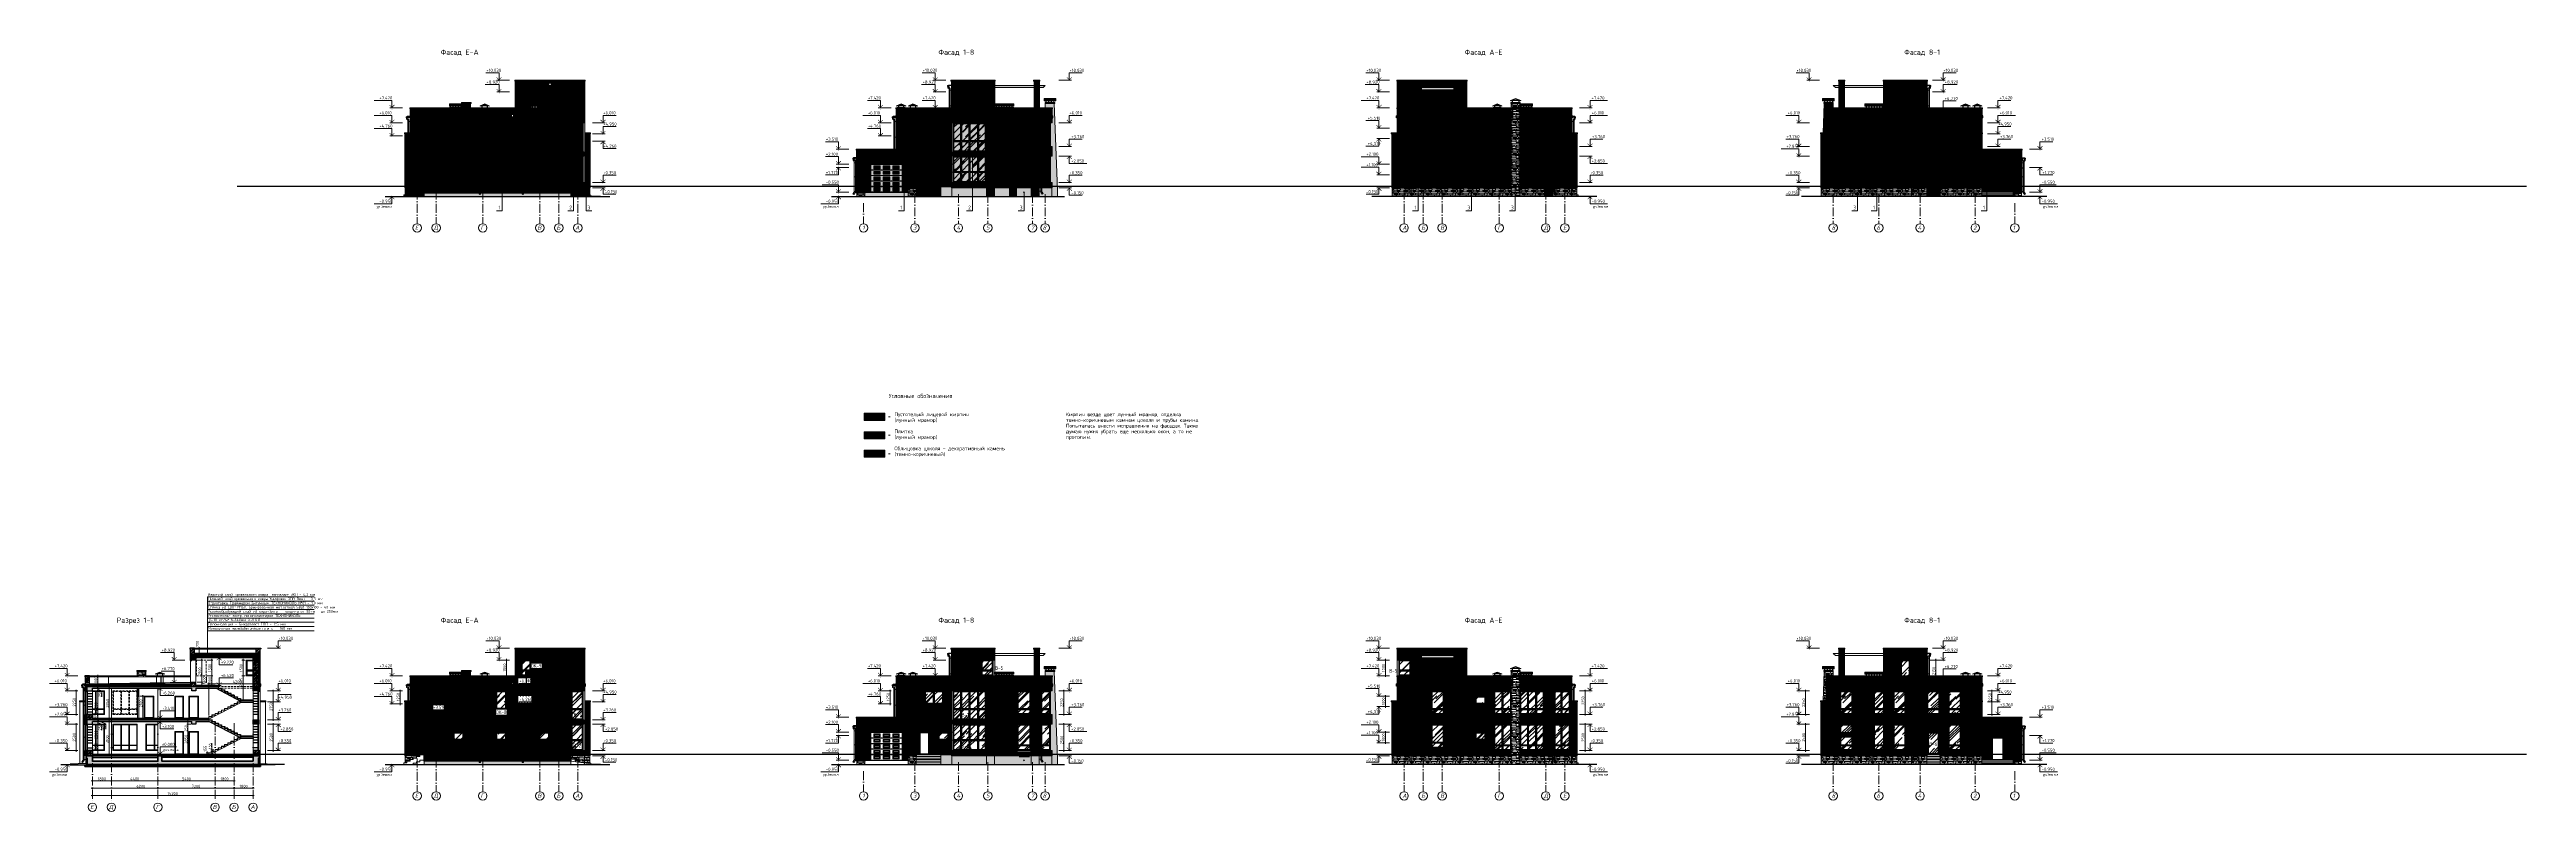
# Model space of a CAD drawing. Header units: millimetres. Extents: x 854812 to 1164625, y 589925 to 823301.
# Drawn here: x 883455 to 1117697, y 751241 to 823301 of the extents above; entities that cross this region are included whole.
import ezdxf
from ezdxf.enums import TextEntityAlignment as Align

# ---------------------------------------------------------------- set-up
doc = ezdxf.new("R2010")
doc.units = ezdxf.units.MM
for name, pattern in [('1', [0]), ('ACAD_ISO10W100', [18, 12, -3, 0, -3]), ('JIS_08_15', [17.25, 15, -0.75, 0.75, -0.75]), ('НЕВИДИМАЯX2', [0.75, 0.5, -0.25])]:
    doc.linetypes.add(name, pattern=pattern)
doc.layers.get('Defpoints').update_dxf_attribs({"color": 40})
for name, color, linetype, lineweight in [('Text', 7, 'Continuous', 15), ('АР_Марка_двери', 13, 'Continuous', 9), ('АР_Текст_отметки высот', 95, 'Continuous', 9), ('АР_Текст_пояснения-выноски', 54, 'Continuous', 9), ('АР_Фас-раз_элементы', 123, 'Continuous', 13), ('АР_Штрих_материалы', 27, 'Continuous', 9), ('ДВЕРИ', 184, 'Continuous', 18), ('окна', 132, 'Continuous', 18), ('оси', 50, 'JIS_08_15', 9), ('перекрытия', 36, 'Continuous', 30), ('пол', 11, '1', 30), ('размеры', 215, 'Continuous', 13), ('стены', 172, 'Continuous', 30), ('текст', 7, 'Continuous', 13), ('УКАЗАТЕЛЬ', 6, 'Continuous', 13), ('ФАСАД', 7, 'Continuous', 13), ('фундаменты', 52, 'Continuous', 50), ('ШТРИХ', 142, 'Continuous', 13), ('штриховка', 8, 'Continuous', 9)]:
    doc.layers.add(name, color=color, linetype=linetype, lineweight=lineweight)
doc.styles.add('GOST 2.304', font='isocpeur.ttf', dxfattribs={"width": 0.9})
doc.styles.add('Isocpeur', font='isocpeui.ttf')
doc.styles.get("Standard").update_dxf_attribs({"font": 'arial.ttf'})
doc.dimstyles.new('1', dxfattribs={"dimscale": 100, "dimtxt": 2.7, "dimasz": 1.2, "dimexe": 1, "dimexo": 1, "dimgap": 0.5, "dimtad": 1, "dimdec": 0, "dimzin": 0, "dimdsep": 46, "dimtxsty": 'GOST 2.304', "dimblk": 'ARCHTICK', "dimcen": 0.09, "dimdle": 1, "dimclrd": 256, "dimclre": 256, "dimclrt": 7, "dimadec": 0, "dimazin": 0, "dimtfac": 1, "dimtdec": 0, "dimtmove": 1, "dimatfit": 3, "dimldrblk": 'ARCHTICK', "dimfxl": 100, "dimtolj": 1, "dimtzin": 0, "dimlwd": 5, "dimlwe": 5, "dimarcsym": 1})
pattern_1 = [(0, (0, 53720.5), (0, 88.06434), []), (90, (0, 53720.5), (-132.08, 88.06434), [88.06434, -88.06434])]
pattern_2 = [(90, (0, 53720.5), (-63.5, 2e-14), [])]
pattern_3 = [(45, (0, 53720.5), (646.57844, 1724.20918), [11430, -1524, 3810, -762]), (45, (447.2, 54706.5), (-1255.4398, 177.8091), [2286, -251.46, 4572, -571.5]), (45, (-188.6, 54447.9), (2440.83361, 3162.8462), [6096, -1066.8, 3048, -762])]

# ---------------------------------------------------------------- blocks, each defined once
blk = doc.blocks.new('*U353')
at = {"color": 7, "linetype": 'Continuous', "lineweight": 15}
for p, q in [((-12, 0), (-10, 0)), ((-10, 0), (-10, -7)), ((-10, 0), (0, 0)), ((-10, -7), (-26.7, -7))]:
    blk.add_line(p, q, dxfattribs=at)
at = {"color": 7, "linetype": 'Continuous', "lineweight": 15, "const_width": 0.5}
blk.add_lwpolyline([(-7.7, -2.7), (-10, -0.3), (-12.3, -2.7)], dxfattribs=at)
at = {"color": 7, "linetype": 'Continuous', "lineweight": 15, "flags": 8}
blk.add_attdef('YRZ', text='', height=3, rotation=360, dxfattribs=at).set_placement((-21, -11.6), align=Align.BOTTOM_LEFT)
at = {"color": 7, "linetype": 'Continuous', "lineweight": 15, "style": 'GOST 2.304', "width": 0.9, "flags": 8}
blk.add_attdef('+OTM', text='', height=3, rotation=360, dxfattribs=at).set_placement((-20.2, -7), align=Align.BOTTOM_LEFT)
at = {"layer": 'Defpoints', "color": 5, "linetype": 'Continuous', "flags": 8}
blk.add_attdef('M', text='', height=1, rotation=360, dxfattribs=at).set_placement((-9.9, 1.3), align=Align.TOP_CENTER)
blk = doc.blocks.new('*U354')
at = {"color": 7, "linetype": 'Continuous', "lineweight": 15}
for p, q in [((-10, 7), (-26.7, 7)), ((-12, 0), (-10, 0)), ((-10, 0), (-10, 7)), ((-10, 0), (0, 0))]:
    blk.add_line(p, q, dxfattribs=at)
at = {"color": 7, "linetype": 'Continuous', "lineweight": 15, "const_width": 0.5}
blk.add_lwpolyline([(-7.7, 2.7), (-10, 0.4), (-12.3, 2.7)], dxfattribs=at)
at = {"color": 7, "linetype": 'Continuous', "lineweight": 15, "style": 'GOST 2.304', "width": 0.9, "flags": 8}
blk.add_attdef('+OTM', text='', height=3, rotation=360, dxfattribs=at).set_placement((-20.2, 7), align=Align.BOTTOM_LEFT)
at = {"layer": 'Defpoints', "color": 5, "linetype": 'Continuous', "flags": 8}
blk.add_attdef('M', text='', height=1, dxfattribs=at).set_placement((-9.9, -0.3), align=Align.TOP_CENTER)
blk = doc.blocks.new('*U359')
at = {"color": 7, "linetype": 'Continuous', "lineweight": 15}
for p, q in [((-10, 7), (-23.1, 7)), ((-12, 0), (-10, 0)), ((-10, 0), (-10, 7)), ((-10, 0), (0, 0))]:
    blk.add_line(p, q, dxfattribs=at)
at = {"color": 7, "linetype": 'Continuous', "lineweight": 15, "const_width": 0.5}
blk.add_lwpolyline([(-7.7, 2.7), (-10, 0.4), (-12.3, 2.7)], dxfattribs=at)
at = {"color": 7, "linetype": 'Continuous', "lineweight": 15, "style": 'GOST 2.304', "width": 0.9, "flags": 8}
blk.add_attdef('+OTM', text='', height=3, rotation=360, dxfattribs=at).set_placement((-20.2, 7), align=Align.BOTTOM_LEFT)
at = {"layer": 'Defpoints', "color": 5, "linetype": 'Continuous', "flags": 8}
blk.add_attdef('M', text='', height=1, dxfattribs=at).set_placement((-9.9, -0.3), align=Align.TOP_CENTER)
blk = doc.blocks.new('*U361')
at = {"color": 7, "linetype": 'Continuous', "lineweight": 15}
for p, q in [((10, 0), (0, 0)), ((10, 0), (10, 7)), ((10, 7), (22.3, 7)), ((12, 0), (10, 0))]:
    blk.add_line(p, q, dxfattribs=at)
at = {"color": 7, "linetype": 'Continuous', "lineweight": 15, "const_width": 0.5}
blk.add_lwpolyline([(7.7, 2.7), (10, 0.3), (12.3, 2.7)], dxfattribs=at)
at = {"color": 7, "linetype": 'Continuous', "lineweight": 15, "style": 'GOST 2.304', "width": 0.9, "flags": 8}
blk.add_attdef('+OTM', text='', height=3, dxfattribs=at).set_placement((11.7, 7), align=Align.BOTTOM_LEFT)
at = {"layer": 'Defpoints', "color": 5, "linetype": 'Continuous', "flags": 8}
blk.add_attdef('M', text='', height=1, rotation=360, dxfattribs=at).set_placement((10, -0.3), align=Align.TOP_CENTER)
blk = doc.blocks.new('*U440')
at = {"color": 7, "linetype": 'Continuous', "lineweight": 15}
for p, q in [((10, 0), (0, 0)), ((10, 0), (10, 7)), ((10, 7), (22.3, 7)), ((12, 0), (10, 0))]:
    blk.add_line(p, q, dxfattribs=at)
at = {"color": 7, "linetype": 'Continuous', "lineweight": 15, "const_width": 0.5}
blk.add_lwpolyline([(7.7, 2.7), (10, 0.3), (12.3, 2.7)], dxfattribs=at)
at = {"color": 7, "linetype": 'Continuous', "lineweight": 15, "style": 'GOST 2.304', "width": 0.9, "flags": 8}
blk.add_attdef('+OTM', text='', height=3, dxfattribs=at).set_placement((11.7, 7), align=Align.BOTTOM_LEFT)
at = {"layer": 'Defpoints', "color": 5, "linetype": 'Continuous', "flags": 8}
blk.add_attdef('M', text='', height=1, rotation=360, dxfattribs=at).set_placement((10, -0.3), align=Align.TOP_CENTER)
blk = doc.blocks.new('_ArchTick')
at = {"color": 0, "linetype": 'ByBlock', "const_width": 0.15}
blk.add_lwpolyline([(-0.5, -0.5), (0.5, 0.5)], dxfattribs=at)
blk = doc.blocks.new('*D363')
at = {"layer": 'Defpoints', "color": 0, "ltscale": 0.1}
for p in [(887505, 754229), (889305, 754229), (889305, 754141)]:
    blk.add_point(p, dxfattribs=at)
at = {"layer": 'размеры', "lineweight": 5, "ltscale": 0.1}
for p, q in [((887405, 754141), (889405, 754141)), ((887505, 754129), (887505, 754041)), ((889305, 754129), (889305, 754041))]:
    blk.add_line(p, q, dxfattribs=at)
at = {"layer": 'размеры', "lineweight": 5, "ltscale": 0.1, "xscale": 120, "yscale": 120, "zscale": 120, "rotation": 180}
blk.add_blockref('_ArchTick', (887505, 754141), dxfattribs=at)
at = {"layer": 'размеры', "lineweight": 5, "ltscale": 0.1, "xscale": 120, "yscale": 120, "zscale": 120}
blk.add_blockref('_ArchTick', (889305, 754141), dxfattribs=at)
at = {"layer": 'размеры', "color": 7, "ltscale": 0.1, "insert": (888405, 754326), "char_height": 270, "attachment_point": 5, "style": 'GOST 2.304'}
blk.add_mtext('\\A1;1800', dxfattribs=at)
blk = doc.blocks.new('*D364')
at = {"layer": 'Defpoints', "color": 0, "lineweight": 50, "ltscale": 0.1}
for p in [(889305, 754229), (893706, 754229), (893706, 754141)]:
    blk.add_point(p, dxfattribs=at)
at = {"layer": 'размеры', "lineweight": 5, "ltscale": 0.1}
for p, q in [((889205, 754141), (893806, 754141)), ((889305, 754129), (889305, 754041)), ((893706, 754129), (893706, 754041))]:
    blk.add_line(p, q, dxfattribs=at)
at = {"layer": 'размеры', "lineweight": 5, "ltscale": 0.1, "xscale": 120, "yscale": 120, "zscale": 120, "rotation": 180}
blk.add_blockref('_ArchTick', (889305, 754141), dxfattribs=at)
at = {"layer": 'размеры', "lineweight": 5, "ltscale": 0.1, "xscale": 120, "yscale": 120, "zscale": 120}
blk.add_blockref('_ArchTick', (893706, 754141), dxfattribs=at)
at = {"layer": 'размеры', "color": 7, "ltscale": 0.1, "insert": (891505, 754326), "char_height": 270, "attachment_point": 5, "style": 'GOST 2.304'}
blk.add_mtext('\\A1;4400', dxfattribs=at)
blk = doc.blocks.new('*D365')
at = {"layer": 'Defpoints', "color": 0, "ltscale": 0.1}
for p in [(893706, 753529), (900906, 753529), (900906, 753441)]:
    blk.add_point(p, dxfattribs=at)
at = {"layer": 'размеры', "lineweight": 5, "ltscale": 0.1}
for p, q in [((893606, 753441), (901006, 753441)), ((893706, 753429), (893706, 753341)), ((900906, 753429), (900906, 753341))]:
    blk.add_line(p, q, dxfattribs=at)
at = {"layer": 'размеры', "lineweight": 5, "ltscale": 0.1, "xscale": 120, "yscale": 120, "zscale": 120, "rotation": 180}
blk.add_blockref('_ArchTick', (893706, 753441), dxfattribs=at)
at = {"layer": 'размеры', "lineweight": 5, "ltscale": 0.1, "xscale": 120, "yscale": 120, "zscale": 120}
blk.add_blockref('_ArchTick', (900906, 753441), dxfattribs=at)
at = {"layer": 'размеры', "color": 7, "ltscale": 0.1, "insert": (897306, 753626), "char_height": 270, "attachment_point": 5, "style": 'GOST 2.304'}
blk.add_mtext('\\A1;7200', dxfattribs=at)
blk = doc.blocks.new('*D366')
at = {"layer": 'Defpoints', "color": 0, "lineweight": 50, "ltscale": 0.1}
for p in [(887505, 753515), (893706, 753515), (893706, 753441)]:
    blk.add_point(p, dxfattribs=at)
at = {"layer": 'размеры', "lineweight": 5, "ltscale": 0.1}
for p, q in [((887405, 753441), (893806, 753441)), ((887505, 753415), (887505, 753341)), ((893706, 753415), (893706, 753341))]:
    blk.add_line(p, q, dxfattribs=at)
at = {"layer": 'размеры', "lineweight": 5, "ltscale": 0.1, "xscale": 120, "yscale": 120, "zscale": 120, "rotation": 180}
blk.add_blockref('_ArchTick', (887505, 753441), dxfattribs=at)
at = {"layer": 'размеры', "lineweight": 5, "ltscale": 0.1, "xscale": 120, "yscale": 120, "zscale": 120}
blk.add_blockref('_ArchTick', (893706, 753441), dxfattribs=at)
at = {"layer": 'размеры', "color": 7, "ltscale": 0.1, "insert": (892089, 753626), "char_height": 270, "attachment_point": 5, "style": 'GOST 2.304'}
blk.add_mtext('\\A1;6200', dxfattribs=at)
blk = doc.blocks.new('*D367')
at = {"layer": 'Defpoints', "color": 0, "lineweight": 50, "ltscale": 0.1}
for p in [(887505, 752741), (887505, 752741), (902706, 752741)]:
    blk.add_point(p, dxfattribs=at)
at = {"layer": 'размеры', "lineweight": 5, "ltscale": 0.1}
blk.add_line((902806, 752741), (887405, 752741), dxfattribs=at)
at = {"layer": 'размеры', "lineweight": 5, "ltscale": 0.1, "xscale": 120, "yscale": 120, "zscale": 120, "rotation": 180}
blk.add_blockref('_ArchTick', (887505, 752741), dxfattribs=at)
at = {"layer": 'размеры', "lineweight": 5, "ltscale": 0.1, "xscale": 120, "yscale": 120, "zscale": 120}
blk.add_blockref('_ArchTick', (902706, 752741), dxfattribs=at)
at = {"layer": 'размеры', "color": 7, "ltscale": 0.1, "insert": (895105, 752926), "char_height": 270, "attachment_point": 5, "style": 'GOST 2.304'}
blk.add_mtext('\\A1;15200', dxfattribs=at)
blk = doc.blocks.new('*D368')
at = {"layer": 'Defpoints', "color": 0, "lineweight": 50, "ltscale": 0.1}
for p in [(900906, 753441), (900906, 753441), (902706, 753441)]:
    blk.add_point(p, dxfattribs=at)
at = {"layer": 'размеры', "lineweight": 5, "ltscale": 0.1}
blk.add_line((902806, 753441), (900806, 753441), dxfattribs=at)
at = {"layer": 'размеры', "lineweight": 5, "ltscale": 0.1, "xscale": 120, "yscale": 120, "zscale": 120, "rotation": 180}
blk.add_blockref('_ArchTick', (900906, 753441), dxfattribs=at)
at = {"layer": 'размеры', "lineweight": 5, "ltscale": 0.1, "xscale": 120, "yscale": 120, "zscale": 120}
blk.add_blockref('_ArchTick', (902706, 753441), dxfattribs=at)
at = {"layer": 'размеры', "color": 7, "ltscale": 0.1, "insert": (901806, 753626), "char_height": 270, "attachment_point": 5, "style": 'GOST 2.304'}
blk.add_mtext('\\A1;1800', dxfattribs=at)
blk = doc.blocks.new('*D369')
at = {"layer": 'Defpoints', "color": 0, "lineweight": 50, "ltscale": 0.1}
for p in [(899106, 754141), (899106, 754141), (900906, 754141)]:
    blk.add_point(p, dxfattribs=at)
at = {"layer": 'размеры', "lineweight": 5, "ltscale": 0.1}
blk.add_line((901006, 754141), (899006, 754141), dxfattribs=at)
at = {"layer": 'размеры', "lineweight": 5, "ltscale": 0.1, "xscale": 120, "yscale": 120, "zscale": 120, "rotation": 180}
blk.add_blockref('_ArchTick', (899106, 754141), dxfattribs=at)
at = {"layer": 'размеры', "lineweight": 5, "ltscale": 0.1, "xscale": 120, "yscale": 120, "zscale": 120}
blk.add_blockref('_ArchTick', (900906, 754141), dxfattribs=at)
at = {"layer": 'размеры', "color": 7, "ltscale": 0.1, "insert": (900006, 754326), "char_height": 270, "attachment_point": 5, "style": 'GOST 2.304'}
blk.add_mtext('\\A1;1800', dxfattribs=at)
blk = doc.blocks.new('*D370')
at = {"layer": 'Defpoints', "color": 0, "lineweight": 50, "ltscale": 0.1}
for p in [(893706, 754141), (893706, 754141), (899106, 754141)]:
    blk.add_point(p, dxfattribs=at)
at = {"layer": 'размеры', "lineweight": 5, "ltscale": 0.1}
blk.add_line((899206, 754141), (893606, 754141), dxfattribs=at)
at = {"layer": 'размеры', "lineweight": 5, "ltscale": 0.1, "xscale": 120, "yscale": 120, "zscale": 120, "rotation": 180}
blk.add_blockref('_ArchTick', (893706, 754141), dxfattribs=at)
at = {"layer": 'размеры', "lineweight": 5, "ltscale": 0.1, "xscale": 120, "yscale": 120, "zscale": 120}
blk.add_blockref('_ArchTick', (899106, 754141), dxfattribs=at)
at = {"layer": 'размеры', "color": 7, "ltscale": 0.1, "insert": (896406, 754326), "char_height": 270, "attachment_point": 5, "style": 'GOST 2.304'}
blk.add_mtext('\\A1;5400', dxfattribs=at)
blk = doc.blocks.new('*U352')
at = {"color": 7, "linetype": 'Continuous', "lineweight": 15}
for p, q in [((10, 0), (0, 0)), ((10, 0), (10, 7)), ((10, 7), (25.4, 7)), ((12, 0), (10, 0))]:
    blk.add_line(p, q, dxfattribs=at)
at = {"color": 7, "linetype": 'Continuous', "lineweight": 15, "const_width": 0.5}
blk.add_lwpolyline([(7.7, 2.7), (10, 0.3), (12.3, 2.7)], dxfattribs=at)
at = {"color": 7, "linetype": 'Continuous', "lineweight": 15, "style": 'GOST 2.304', "width": 0.9, "flags": 8}
blk.add_attdef('+OTM', text='', height=3, dxfattribs=at).set_placement((11.7, 7), align=Align.BOTTOM_LEFT)
at = {"color": 7, "linetype": 'Continuous', "lineweight": 15, "flags": 8}
blk.add_attdef('YRZ', text='', height=3, dxfattribs=at).set_placement((12.7, 2.4), align=Align.BOTTOM_LEFT)
at = {"layer": 'Defpoints', "color": 5, "linetype": 'Continuous', "flags": 8}
blk.add_attdef('M', text='', height=1, rotation=360, dxfattribs=at).set_placement((10, -0.3), align=Align.TOP_CENTER)
blk = doc.blocks.new('*D378')
at = {"layer": 'Defpoints', "color": 0, "lineweight": 50, "ltscale": 0.1}
for p in [(887505, 756996, 0), (887677, 756646, 0), (888018, 756996)]:
    blk.add_point(p, dxfattribs=at)
at = {"layer": 'размеры', "lineweight": 5, "ltscale": 0.1}
for p, q in [((887605, 756996), (888118, 756996)), ((887777, 756646), (888118, 756646)), ((888018, 757690), (888018, 756996)), ((888018, 756546), (888018, 757096))]:
    blk.add_line(p, q, dxfattribs=at)
at = {"layer": 'размеры', "lineweight": 5, "ltscale": 0.1, "xscale": 120, "yscale": 120, "zscale": 120}
for p, rotation in [((888018, 756996), 90), ((888018, 756646), 270)]:
    blk.add_blockref('_ArchTick', p, dxfattribs=dict(at, rotation=rotation))
at = {"layer": 'размеры', "color": 7, "ltscale": 0.1, "insert": (887833, 757409), "char_height": 270, "attachment_point": 5, "rotation": 90, "style": 'GOST 2.304'}
blk.add_mtext('\\A1;350', dxfattribs=at)
blk = doc.blocks.new('*U356')
at = {"color": 7, "linetype": 'Continuous', "lineweight": 15}
for p, q in [((10, 0), (0, 0)), ((10, 0), (10, -7)), ((12, 0), (10, 0)), ((10, -7), (23.1, -7))]:
    blk.add_line(p, q, dxfattribs=at)
at = {"color": 7, "linetype": 'Continuous', "lineweight": 15, "const_width": 0.5}
blk.add_lwpolyline([(7.7, -2.7), (10, -0.3), (12.3, -2.7)], dxfattribs=at)
at = {"color": 7, "linetype": 'Continuous', "lineweight": 15, "style": 'GOST 2.304', "width": 0.9, "flags": 8}
blk.add_attdef('+OTM', text='', height=3, dxfattribs=at).set_placement((11.7, -7), align=Align.BOTTOM_LEFT)
at = {"layer": 'Defpoints', "color": 5, "linetype": 'Continuous', "flags": 8}
blk.add_attdef('M', text='', height=1, dxfattribs=at).set_placement((10, 1.3), align=Align.TOP_CENTER)
blk = doc.blocks.new('*D371')
at = {"layer": 'Defpoints', "color": 0, "ltscale": 0.1}
for p in [(887505, 760406), (887505, 760056, 0), (888018, 760406)]:
    blk.add_point(p, dxfattribs=at)
at = {"layer": 'размеры', "lineweight": 5, "ltscale": 0.1}
for p, q in [((887605, 760406), (888118, 760406)), ((887605, 760056), (888118, 760056)), ((888018, 759956), (888018, 760506))]:
    blk.add_line(p, q, dxfattribs=at)
at = {"layer": 'размеры', "lineweight": 5, "ltscale": 0.1, "xscale": 120, "yscale": 120, "zscale": 120}
for p, rotation in [((888018, 760406), 90), ((888018, 760056), 270)]:
    blk.add_blockref('_ArchTick', p, dxfattribs=dict(at, rotation=rotation))
at = {"layer": 'размеры', "color": 7, "ltscale": 0.1, "insert": (887834, 760326), "char_height": 270, "attachment_point": 5, "rotation": 90, "style": 'GOST 2.304'}
blk.add_mtext('\\A1;350', dxfattribs=at)
blk = doc.blocks.new('*D372')
at = {"layer": 'Defpoints', "color": 0, "ltscale": 0.1}
for p in [(888829, 762906, 0), (888829, 760056, 0), (889100, 760056)]:
    blk.add_point(p, dxfattribs=at)
at = {"layer": 'размеры', "lineweight": 5, "ltscale": 0.1}
for p, q in [((888929, 762906), (889200, 762906)), ((889100, 763006), (889100, 759956)), ((888929, 760056), (889200, 760056))]:
    blk.add_line(p, q, dxfattribs=at)
at = {"layer": 'размеры', "lineweight": 5, "ltscale": 0.1, "xscale": 120, "yscale": 120, "zscale": 120}
for p, rotation in [((889100, 762906), 90), ((889100, 760056), 270)]:
    blk.add_blockref('_ArchTick', p, dxfattribs=dict(at, rotation=rotation))
at = {"layer": 'размеры', "color": 7, "ltscale": 0.1, "insert": (888915, 761475), "char_height": 270, "attachment_point": 5, "rotation": 90, "style": 'GOST 2.304'}
blk.add_mtext('\\A1;2850', dxfattribs=at)
blk = doc.blocks.new('*D373')
at = {"layer": 'Defpoints', "color": 0, "lineweight": 50, "ltscale": 0.1}
for p in [(888829, 759746, 0), (888829, 756646, 0), (889100, 756646)]:
    blk.add_point(p, dxfattribs=at)
at = {"layer": 'размеры', "lineweight": 5, "ltscale": 0.1}
for p, q in [((888929, 759746), (889200, 759746)), ((889100, 759846), (889100, 756546)), ((888929, 756646), (889200, 756646))]:
    blk.add_line(p, q, dxfattribs=at)
at = {"layer": 'размеры', "lineweight": 5, "ltscale": 0.1, "xscale": 120, "yscale": 120, "zscale": 120}
for p, rotation in [((889100, 759746), 90), ((889100, 756646), 270)]:
    blk.add_blockref('_ArchTick', p, dxfattribs=dict(at, rotation=rotation))
at = {"layer": 'размеры', "color": 7, "ltscale": 0.1, "insert": (888915, 758065), "char_height": 270, "attachment_point": 5, "rotation": 90, "style": 'GOST 2.304'}
blk.add_mtext('\\A1;3100', dxfattribs=at)
blk = doc.blocks.new('*D374')
at = {"layer": 'Defpoints', "color": 0, "ltscale": 0.1}
for p in [(887505, 759496), (888018, 759496), (887505, 756996, 0)]:
    blk.add_point(p, dxfattribs=at)
at = {"layer": 'размеры', "lineweight": 5, "ltscale": 0.1}
for p, q in [((887605, 759496), (888118, 759496)), ((888018, 756896), (888018, 759596)), ((887605, 756996), (888118, 756996))]:
    blk.add_line(p, q, dxfattribs=at)
at = {"layer": 'размеры', "lineweight": 5, "ltscale": 0.1, "xscale": 120, "yscale": 120, "zscale": 120}
for p, rotation in [((888018, 759496), 90), ((888018, 756996), 270)]:
    blk.add_blockref('_ArchTick', p, dxfattribs=dict(at, rotation=rotation))
at = {"layer": 'размеры', "color": 7, "ltscale": 0.1, "insert": (887833, 758496), "char_height": 270, "attachment_point": 5, "rotation": 90, "style": 'GOST 2.304'}
blk.add_mtext('\\A1;2500', dxfattribs=at)
blk = doc.blocks.new('*D379')
at = {"layer": 'Defpoints', "color": 0, "ltscale": 0.1}
for p in [(887505, 759746, 0), (887505, 759496), (888018, 759746)]:
    blk.add_point(p, dxfattribs=at)
at = {"layer": 'размеры', "lineweight": 5, "ltscale": 0.1}
for p, q in [((887605, 759746), (888118, 759746)), ((887605, 759496), (888118, 759496)), ((888018, 759396), (888018, 759846)), ((888018, 759621), (888411, 759487)), ((888411, 759487), (888411, 758925))]:
    blk.add_line(p, q, dxfattribs=at)
at = {"layer": 'размеры', "lineweight": 5, "ltscale": 0.1, "xscale": 120, "yscale": 120, "zscale": 120}
for p, rotation in [((888018, 759746), 90), ((888018, 759496), 270)]:
    blk.add_blockref('_ArchTick', p, dxfattribs=dict(at, rotation=rotation))
at = {"layer": 'размеры', "color": 7, "ltscale": 0.1, "insert": (888226, 759206), "char_height": 270, "attachment_point": 5, "rotation": 90, "style": 'GOST 2.304'}
blk.add_mtext('\\A1;250', dxfattribs=at)
blk = doc.blocks.new('*D375')
at = {"layer": 'Defpoints', "color": 0, "ltscale": 0.1}
for p in [(887505, 762656), (888018, 762656), (887505, 760406)]:
    blk.add_point(p, dxfattribs=at)
at = {"layer": 'размеры', "lineweight": 5, "ltscale": 0.1}
for p, q in [((887605, 762656), (888118, 762656)), ((888018, 760306), (888018, 762756)), ((887605, 760406), (888118, 760406))]:
    blk.add_line(p, q, dxfattribs=at)
at = {"layer": 'размеры', "lineweight": 5, "ltscale": 0.1, "xscale": 120, "yscale": 120, "zscale": 120}
for p, rotation in [((888018, 762656), 90), ((888018, 760406), 270)]:
    blk.add_blockref('_ArchTick', p, dxfattribs=dict(at, rotation=rotation))
at = {"layer": 'размеры', "color": 7, "ltscale": 0.1, "insert": (887833, 761156), "char_height": 270, "attachment_point": 5, "rotation": 90, "style": 'GOST 2.304'}
blk.add_mtext('\\A1;2250', dxfattribs=at)
blk = doc.blocks.new('*D376')
at = {"layer": 'Defpoints', "color": 0, "ltscale": 0.1}
for p in [(887505, 762906, 0), (887505, 762656), (888018, 762906)]:
    blk.add_point(p, dxfattribs=at)
at = {"layer": 'размеры', "lineweight": 5, "ltscale": 0.1}
for p, q in [((887605, 762906), (888118, 762906)), ((887605, 762656), (888118, 762656)), ((888018, 762556), (888018, 763006)), ((888018, 762781), (888411, 762647)), ((888411, 762647), (888411, 762085))]:
    blk.add_line(p, q, dxfattribs=at)
at = {"layer": 'размеры', "lineweight": 5, "ltscale": 0.1, "xscale": 120, "yscale": 120, "zscale": 120}
for p, rotation in [((888018, 762906), 90), ((888018, 762656), 270)]:
    blk.add_blockref('_ArchTick', p, dxfattribs=dict(at, rotation=rotation))
at = {"layer": 'размеры', "color": 7, "ltscale": 0.1, "insert": (888226, 762366), "char_height": 270, "attachment_point": 5, "rotation": 90, "style": 'GOST 2.304'}
blk.add_mtext('\\A1;250', dxfattribs=at)
blk = doc.blocks.new('*U355')
at = {"color": 7, "linetype": 'Continuous', "lineweight": 15}
for p, q in [((10, 0), (0, 0)), ((10, 0), (10, 7)), ((10, 7), (23.8, 7)), ((12, 0), (10, 0))]:
    blk.add_line(p, q, dxfattribs=at)
at = {"color": 7, "linetype": 'Continuous', "lineweight": 15, "const_width": 0.5}
blk.add_lwpolyline([(7.7, 2.7), (10, 0.3), (12.3, 2.7)], dxfattribs=at)
at = {"color": 7, "linetype": 'Continuous', "lineweight": 15, "style": 'GOST 2.304', "width": 0.9, "flags": 8}
blk.add_attdef('+OTM', text='', height=3, dxfattribs=at).set_placement((11.7, 7), align=Align.BOTTOM_LEFT)
at = {"layer": 'Defpoints', "color": 5, "linetype": 'Continuous', "flags": 8}
blk.add_attdef('M', text='', height=1, rotation=360, dxfattribs=at).set_placement((10, -0.3), align=Align.TOP_CENTER)
blk = doc.blocks.new('*D380')
at = {"layer": 'Defpoints', "color": 0, "ltscale": 0.1}
for p in [(898360, 756646), (898655, 756801, 0), (898655, 756646, 0)]:
    blk.add_point(p, dxfattribs=at)
at = {"layer": 'размеры', "lineweight": 5, "ltscale": 0.1}
for p, q in [((898555, 756801), (898260, 756801)), ((898555, 756646), (898260, 756646)), ((898360, 756901), (898360, 756546))]:
    blk.add_line(p, q, dxfattribs=at)
at = {"layer": 'размеры', "lineweight": 5, "ltscale": 0.1, "xscale": 120, "yscale": 120, "zscale": 120}
for p, rotation in [((898360, 756801), 90), ((898360, 756646), 270)]:
    blk.add_blockref('_ArchTick', p, dxfattribs=dict(at, rotation=rotation))
at = {"layer": 'размеры', "color": 7, "ltscale": 0.1, "insert": (898175, 757178), "char_height": 270, "attachment_point": 5, "rotation": 90, "style": 'GOST 2.304'}
blk.add_mtext('\\A1;155', dxfattribs=at)
blk = doc.blocks.new('*D381')
at = {"layer": 'Defpoints', "color": 0, "ltscale": 0.1}
for p in [(897306, 765566), (897306, 763466), (897849, 763466)]:
    blk.add_point(p, dxfattribs=at)
at = {"layer": 'размеры', "lineweight": 5, "ltscale": 0.1}
for p, q in [((897406, 765566), (897949, 765566)), ((897849, 765666), (897849, 763366)), ((897406, 763466), (897949, 763466))]:
    blk.add_line(p, q, dxfattribs=at)
at = {"layer": 'размеры', "lineweight": 5, "ltscale": 0.1, "xscale": 120, "yscale": 120, "zscale": 120}
for p, rotation in [((897849, 765566), 90), ((897849, 763466), 270)]:
    blk.add_blockref('_ArchTick', p, dxfattribs=dict(at, rotation=rotation))
at = {"layer": 'размеры', "color": 7, "ltscale": 0.1, "insert": (897664, 764493), "char_height": 270, "attachment_point": 5, "rotation": 90, "style": 'GOST 2.304'}
blk.add_mtext('\\A1;2100', dxfattribs=at)
blk = doc.blocks.new('*D382')
at = {"layer": 'Defpoints', "color": 0, "ltscale": 0.1}
for p in [(897306, 763466), (897306, 763166, 0), (897849, 763166)]:
    blk.add_point(p, dxfattribs=at)
at = {"layer": 'размеры', "lineweight": 5, "ltscale": 0.1}
for p, q in [((898293, 763434), (898293, 763996)), ((897406, 763466), (897949, 763466)), ((897406, 763166), (897949, 763166)), ((897849, 763566), (897849, 763066)), ((897849, 763316), (898293, 763434))]:
    blk.add_line(p, q, dxfattribs=at)
at = {"layer": 'размеры', "lineweight": 5, "ltscale": 0.1, "xscale": 120, "yscale": 120, "zscale": 120}
for p, rotation in [((897849, 763466), 90), ((897849, 763166), 270)]:
    blk.add_blockref('_ArchTick', p, dxfattribs=dict(at, rotation=rotation))
at = {"layer": 'размеры', "color": 7, "ltscale": 0.1, "insert": (898108, 763715), "char_height": 270, "attachment_point": 5, "rotation": 90, "style": 'GOST 2.304'}
blk.add_mtext('\\A1;300', dxfattribs=at)
blk = doc.blocks.new('*D377')
at = {"layer": 'Defpoints', "color": 0, "ltscale": 0.1}
for p in [(887754, 764066, 0), (887754, 763066, 0), (888018, 763066)]:
    blk.add_point(p, dxfattribs=at)
at = {"layer": 'размеры', "lineweight": 5, "ltscale": 0.1}
for p, q in [((887854, 764066), (888118, 764066)), ((888018, 764166), (888018, 762966)), ((887854, 763066), (888118, 763066))]:
    blk.add_line(p, q, dxfattribs=at)
at = {"layer": 'размеры', "lineweight": 5, "ltscale": 0.1, "xscale": 120, "yscale": 120, "zscale": 120}
for p, rotation in [((888018, 764066), 90), ((888018, 763066), 270)]:
    blk.add_blockref('_ArchTick', p, dxfattribs=dict(at, rotation=rotation))
at = {"layer": 'размеры', "color": 7, "ltscale": 0.1, "insert": (887833, 763625), "char_height": 270, "attachment_point": 5, "rotation": 90, "style": 'GOST 2.304'}
blk.add_mtext('\\A1;1000', dxfattribs=at)
blk = doc.blocks.new('*U358')
at = {"color": 7, "linetype": 'Continuous', "lineweight": 15}
for p, q in [((-10, 11), (-22.3, 11)), ((-12, 0), (-10, 0)), ((-10, 0), (-10, 11)), ((-10, 0), (0, 0))]:
    blk.add_line(p, q, dxfattribs=at)
at = {"color": 7, "linetype": 'Continuous', "lineweight": 15, "const_width": 0.5}
blk.add_lwpolyline([(-7.7, 2.7), (-10, 0.4), (-12.3, 2.7)], dxfattribs=at)
at = {"color": 7, "linetype": 'Continuous', "lineweight": 15, "style": 'GOST 2.304', "width": 0.9, "flags": 8}
blk.add_attdef('+OTM', text='', height=3, rotation=360, dxfattribs=at).set_placement((-20.2, 11), align=Align.BOTTOM_LEFT)
at = {"layer": 'Defpoints', "color": 5, "linetype": 'Continuous', "flags": 8}
blk.add_attdef('M', text='', height=1, dxfattribs=at).set_placement((-9.9, -0.3), align=Align.TOP_CENTER)
blk = doc.blocks.new('*U485')
at = {"color": 7, "linetype": 'Continuous', "lineweight": 15}
for p, q in [((10, 0), (0, 0)), ((10, 0), (10, 7)), ((10, 7), (22.3, 7)), ((12, 0), (10, 0))]:
    blk.add_line(p, q, dxfattribs=at)
at = {"color": 7, "linetype": 'Continuous', "lineweight": 15, "const_width": 0.5}
blk.add_lwpolyline([(7.7, 2.7), (10, 0.3), (12.3, 2.7)], dxfattribs=at)
at = {"color": 7, "linetype": 'Continuous', "lineweight": 15, "style": 'GOST 2.304', "width": 0.9, "flags": 8}
blk.add_attdef('+OTM', text='', height=3, rotation=360, dxfattribs=at).set_placement((11.7, 2.2), align=Align.BOTTOM_LEFT)
at = {"layer": 'Defpoints', "color": 5, "linetype": 'Continuous', "flags": 8}
blk.add_attdef('M', text='', height=1, rotation=360, dxfattribs=at).set_placement((10, -0.3), align=Align.TOP_CENTER)
blk = doc.blocks.new('*D383')
at = {"layer": 'Defpoints', "color": 0, "ltscale": 0.1}
for p in [(896536, 759496), (896926, 759746, 0), (896926, 759496, 0)]:
    blk.add_point(p, dxfattribs=at)
at = {"layer": 'размеры', "lineweight": 5, "ltscale": 0.1}
for p, q in [((896826, 759746), (896436, 759746)), ((896826, 759496), (896436, 759496)), ((896536, 759846), (896536, 759396))]:
    blk.add_line(p, q, dxfattribs=at)
at = {"layer": 'размеры', "lineweight": 5, "ltscale": 0.1, "xscale": 120, "yscale": 120, "zscale": 120}
for p, rotation in [((896536, 759746), 90), ((896536, 759496), 270)]:
    blk.add_blockref('_ArchTick', p, dxfattribs=dict(at, rotation=rotation))
at = {"layer": 'размеры', "color": 7, "ltscale": 0.1, "insert": (896351, 759095), "char_height": 270, "attachment_point": 5, "rotation": 90, "style": 'GOST 2.304'}
blk.add_mtext('\\A1;250', dxfattribs=at)
blk = doc.blocks.new('*D384')
at = {"layer": 'Defpoints', "color": 0, "ltscale": 0.1}
for p in [(896926, 759496), (896536, 756646), (896796, 756646, 0)]:
    blk.add_point(p, dxfattribs=at)
at = {"layer": 'размеры', "lineweight": 5, "ltscale": 0.1}
for p, q in [((896826, 759496), (896436, 759496)), ((896536, 759596), (896536, 756546)), ((896696, 756646), (896436, 756646))]:
    blk.add_line(p, q, dxfattribs=at)
at = {"layer": 'размеры', "lineweight": 5, "ltscale": 0.1, "xscale": 120, "yscale": 120, "zscale": 120}
for p, rotation in [((896536, 759496), 90), ((896536, 756646), 270)]:
    blk.add_blockref('_ArchTick', p, dxfattribs=dict(at, rotation=rotation))
at = {"layer": 'размеры', "color": 7, "ltscale": 0.1, "insert": (896351, 758071), "char_height": 270, "attachment_point": 5, "rotation": 90, "style": 'GOST 2.304'}
blk.add_mtext('\\A1;2850', dxfattribs=at)
blk = doc.blocks.new('*D385')
at = {"layer": 'Defpoints', "color": 0, "ltscale": 0.1}
for p in [(897329, 766676, 0), (897329, 765976, 0), (897616, 765976)]:
    blk.add_point(p, dxfattribs=at)
at = {"layer": 'размеры', "lineweight": 5, "ltscale": 0.1}
for p, q in [((897429, 766676), (897716, 766676)), ((897429, 765976), (897716, 765976)), ((897616, 766776), (897616, 765876))]:
    blk.add_line(p, q, dxfattribs=at)
at = {"layer": 'размеры', "lineweight": 5, "ltscale": 0.1, "xscale": 120, "yscale": 120, "zscale": 120}
for p, rotation in [((897616, 766676), 90), ((897616, 765976), 270)]:
    blk.add_blockref('_ArchTick', p, dxfattribs=dict(at, rotation=rotation))
at = {"layer": 'размеры', "color": 7, "ltscale": 0.1, "insert": (897431, 767077), "char_height": 270, "attachment_point": 5, "rotation": 90, "style": 'GOST 2.304'}
blk.add_mtext('\\A1;700', dxfattribs=at)
blk = doc.blocks.new('*D394')
at = {"layer": 'Defpoints', "color": 0, "ltscale": 0.1}
for p in [(891905, 762156, 0), (891905, 760056, 0), (892275, 760056)]:
    blk.add_point(p, dxfattribs=at)
at = {"layer": 'размеры', "lineweight": 5, "ltscale": 0.1}
for p, q in [((892005, 762156), (892375, 762156)), ((892275, 762256), (892275, 759956)), ((892005, 760056), (892375, 760056))]:
    blk.add_line(p, q, dxfattribs=at)
at = {"layer": 'размеры', "lineweight": 5, "ltscale": 0.1, "xscale": 120, "yscale": 120, "zscale": 120}
for p, rotation in [((892275, 762156), 90), ((892275, 760056), 270)]:
    blk.add_blockref('_ArchTick', p, dxfattribs=dict(at, rotation=rotation))
at = {"layer": 'размеры', "color": 7, "ltscale": 0.1, "insert": (892090, 761459), "char_height": 270, "attachment_point": 5, "rotation": 90, "style": 'GOST 2.304'}
blk.add_mtext('\\A1;2100', dxfattribs=at)
blk = doc.blocks.new('*D396')
at = {"layer": 'Defpoints', "color": 0, "ltscale": 0.1}
for p in [(887914, 759906, 0), (887914, 759746, 0), (888018, 759746)]:
    blk.add_point(p, dxfattribs=at)
at = {"layer": 'размеры', "lineweight": 5, "ltscale": 0.1}
for p, q in [((888014, 759906), (888118, 759906)), ((888014, 759746), (888118, 759746)), ((888018, 760006), (888018, 759646)), ((888018, 759826), (888793, 759537)), ((888793, 759537), (888793, 759024))]:
    blk.add_line(p, q, dxfattribs=at)
at = {"layer": 'размеры', "lineweight": 5, "ltscale": 0.1, "xscale": 120, "yscale": 120, "zscale": 120}
for p, rotation in [((888018, 759906), 90), ((888018, 759746), 270)]:
    blk.add_blockref('_ArchTick', p, dxfattribs=dict(at, rotation=rotation))
at = {"layer": 'размеры', "color": 7, "ltscale": 0.1, "insert": (888608, 759281), "char_height": 270, "attachment_point": 5, "rotation": 90, "style": 'GOST 2.304'}
blk.add_mtext('\\A1;160', dxfattribs=at)
blk = doc.blocks.new('*U417')
at = {"color": 7, "linetype": 'Continuous', "lineweight": 15}
for p, q in [((-10, 7), (-25.4, 7)), ((-12, 0), (-10, 0)), ((-10, 0), (-10, 7)), ((-10, 0), (0, 0))]:
    blk.add_line(p, q, dxfattribs=at)
at = {"color": 7, "linetype": 'Continuous', "lineweight": 15, "const_width": 0.5}
blk.add_lwpolyline([(-7.7, 2.7), (-10, 0.4), (-12.3, 2.7)], dxfattribs=at)
at = {"color": 7, "linetype": 'Continuous', "lineweight": 15, "style": 'GOST 2.304', "width": 0.9, "flags": 8}
blk.add_attdef('+OTM', text='', height=3, rotation=360, dxfattribs=at).set_placement((-20.2, 7), align=Align.BOTTOM_LEFT)
at = {"layer": 'Defpoints', "color": 5, "linetype": 'Continuous', "flags": 8}
blk.add_attdef('M', text='', height=1, dxfattribs=at).set_placement((-9.9, -0.3), align=Align.TOP_CENTER)
blk = doc.blocks.new('вр24')
at = {"layer": 'ДВЕРИ', "linetype": 'Continuous'}
blk.add_hatch(color=7, dxfattribs=at).paths.add_polyline_path([(-46533, 594707), (-46528, 594707), (-46533, 594712)], flags=0)
at = {"layer": 'ДВЕРИ', "color": 7, "linetype": 'Continuous'}
for p, q in [((-48337, 597218, 0), (-48337, 594568)), ((-45337, 597218, 0), (-48337, 597218, 0)), ((-48322, 597195, 0), (-45352, 597195, 0)), ((-48322, 597195, 0), (-48322, 596144)), ((-48322, 596665), (-45352, 596665)), ((-48322, 596645), (-45352, 596645)), ((-48322, 596144), (-45352, 596144)), ((-48322, 596124), (-45352, 596124)), ((-48322, 596124), (-48322, 595623)), ((-48322, 595623), (-45352, 595623)), ((-48322, 595603), (-45352, 595603)), ((-48322, 595603), (-48322, 595101)), ((-48322, 595101), (-45352, 595101)), ((-48322, 594580), (-48322, 595081)), ((-45352, 595081), (-48322, 595081)), ((-48039, 597049), (-47428, 597049)), ((-48039, 596782), (-48039, 597049)), ((-47428, 596782), (-48039, 596782)), ((-48039, 596528), (-47428, 596528)), ((-48039, 596261), (-48039, 596528)), ((-47428, 596261), (-48039, 596261)), ((-48039, 596007), (-47428, 596007)), ((-48039, 595740), (-48039, 596007)), ((-47428, 595740), (-48039, 595740)), ((-48039, 595486), (-47428, 595486)), ((-48039, 595218), (-48039, 595486)), ((-47428, 595218), (-48039, 595218)), ((-47969, 596979), (-47498, 596979)), ((-47969, 596852), (-47969, 596979)), ((-47498, 596852), (-47969, 596852)), ((-47969, 596458), (-47498, 596458)), ((-47969, 596331), (-47969, 596458)), ((-47498, 596331), (-47969, 596331)), ((-47969, 595937), (-47498, 595937)), ((-47969, 595810), (-47969, 595937)), ((-47498, 595810), (-47969, 595810)), ((-47969, 595416), (-47498, 595416)), ((-47969, 595288), (-47969, 595416)), ((-47498, 595288), (-47969, 595288)), ((-47498, 596979), (-47498, 596852)), ((-47498, 596458), (-47498, 596331)), ((-47498, 595937), (-47498, 595810)), ((-47498, 595416), (-47498, 595288)), ((-47428, 597049), (-47428, 596782)), ((-47428, 596528), (-47428, 596261)), ((-47428, 596007), (-47428, 595740)), ((-47428, 595486), (-47428, 595218)), ((-47155, 597049), (-47155, 596782)), ((-46518, 597049), (-47155, 597049)), ((-47155, 596782), (-46518, 596782)), ((-47155, 596528), (-47155, 596261)), ((-46518, 596528), (-47155, 596528)), ((-47155, 596261), (-46518, 596261)), ((-47155, 596007), (-47155, 595740)), ((-46518, 596007), (-47155, 596007)), ((-47155, 595740), (-46518, 595740)), ((-47155, 595486), (-47155, 595218)), ((-46518, 595486), (-47155, 595486)), ((-47155, 595218), (-46518, 595218)), ((-47085, 596979), (-46588, 596979)), ((-47085, 596852), (-47085, 596979)), ((-46588, 596852), (-47085, 596852)), ((-47085, 596458), (-46588, 596458)), ((-47085, 596331), (-47085, 596458)), ((-46588, 596331), (-47085, 596331)), ((-47085, 595937), (-46588, 595937)), ((-47085, 595810), (-47085, 595937)), ((-46588, 595810), (-47085, 595810)), ((-47085, 595416), (-46588, 595416)), ((-47085, 595288), (-47085, 595416)), ((-46588, 595288), (-47085, 595288)), ((-46588, 596979), (-46588, 596852)), ((-46588, 596458), (-46588, 596331)), ((-46588, 595937), (-46588, 595810)), ((-46588, 595416), (-46588, 595288)), ((-46518, 596782), (-46518, 597049)), ((-46518, 596261), (-46518, 596528)), ((-46518, 595740), (-46518, 596007)), ((-46518, 595218), (-46518, 595486)), ((-46246, 597049), (-45634, 597049)), ((-46246, 596782), (-46246, 597049)), ((-45634, 596782), (-46246, 596782)), ((-46246, 596528), (-45634, 596528)), ((-46246, 596261), (-46246, 596528)), ((-45634, 596261), (-46246, 596261)), ((-46246, 596007), (-45634, 596007)), ((-46246, 595740), (-46246, 596007)), ((-45634, 595740), (-46246, 595740)), ((-46246, 595486), (-45634, 595486)), ((-46246, 595218), (-46246, 595486)), ((-45634, 595218), (-46246, 595218)), ((-46176, 596979), (-45704, 596979)), ((-46176, 596852), (-46176, 596979)), ((-45704, 596852), (-46176, 596852)), ((-46176, 596458), (-45704, 596458)), ((-46176, 596331), (-46176, 596458)), ((-45704, 596331), (-46176, 596331)), ((-46176, 595937), (-45704, 595937)), ((-46176, 595810), (-46176, 595937)), ((-45704, 595810), (-46176, 595810)), ((-46176, 595416), (-45704, 595416)), ((-46176, 595288), (-46176, 595416)), ((-45704, 595288), (-46176, 595288)), ((-45704, 596979), (-45704, 596852)), ((-45704, 596458), (-45704, 596331)), ((-45704, 595937), (-45704, 595810)), ((-45704, 595416), (-45704, 595288)), ((-45634, 597049), (-45634, 596782)), ((-45634, 596528), (-45634, 596261)), ((-45634, 596007), (-45634, 595740)), ((-45634, 595486), (-45634, 595218)), ((-45352, 597195, 0), (-45352, 596144)), ((-45352, 596124), (-45352, 595623)), ((-45352, 595603), (-45352, 595101)), ((-45352, 595114), (-45350, 595114)), ((-45352, 595101), (-45352, 595091)), ((-45352, 595101), (-45350, 595101)), ((-45352, 595081), (-45352, 595091)), ((-45352, 595091), (-45350, 595091)), ((-45352, 594580), (-45352, 595081)), ((-45352, 595069), (-45350, 595069)), ((-45350, 595114), (-45350, 595101)), ((-45350, 595109), (-45347, 595109)), ((-45350, 595101), (-45350, 595091)), ((-45350, 595094), (-45347, 595094)), ((-45350, 595091), (-45350, 595069)), ((-45337, 594568), (-45337, 597218, 0)), ((-48337, 594568), (-45337, 594568)), ((-45352, 594580), (-48322, 594580)), ((-48039, 594964), (-47428, 594964)), ((-48039, 594697), (-48039, 594964)), ((-47428, 594697), (-48039, 594697)), ((-47969, 594894), (-47498, 594894)), ((-47969, 594767), (-47969, 594894)), ((-47498, 594767), (-47969, 594767)), ((-47498, 594894), (-47498, 594767)), ((-47428, 594964), (-47428, 594697)), ((-47155, 594964), (-47155, 594697)), ((-46518, 594964), (-47155, 594964)), ((-47155, 594697), (-46518, 594697)), ((-47085, 594894), (-46588, 594894)), ((-47085, 594767), (-47085, 594894)), ((-46588, 594767), (-47085, 594767)), ((-46588, 594894), (-46588, 594767)), ((-46518, 594697), (-46518, 594964)), ((-46246, 594964), (-45634, 594964)), ((-46246, 594697), (-46246, 594964)), ((-45634, 594697), (-46246, 594697)), ((-46176, 594894), (-45704, 594894)), ((-46176, 594767), (-46176, 594894)), ((-45704, 594767), (-46176, 594767)), ((-45704, 594894), (-45704, 594767)), ((-45634, 594964), (-45634, 594697))]:
    blk.add_line(p, q, dxfattribs=at)
at = {"layer": 'ДВЕРИ', "color": 7, "linetype": 'Continuous', "lineweight": 5}
for p, q in [((-48327, 594568), (-48327, 597218, 0)), ((-48327, 597205, 0), (-48323, 597205, 0)), ((-48323, 596672), (-48327, 596672)), ((-48323, 596657), (-48327, 596657)), ((-48323, 596151), (-48327, 596151)), ((-48323, 596136), (-48327, 596136)), ((-48323, 595630), (-48327, 595630)), ((-48323, 595615), (-48327, 595615)), ((-48323, 595109), (-48327, 595109)), ((-48323, 595094), (-48327, 595094)), ((-48323, 597218, 0), (-48323, 597217, 0)), ((-48323, 597217, 0), (-48323, 597182, 0)), ((-48322, 597217, 0), (-48323, 597217, 0)), ((-48322, 597182, 0), (-48323, 597182, 0)), ((-48323, 596677), (-48323, 596665)), ((-48322, 596677), (-48323, 596677)), ((-48323, 596665), (-48323, 596655)), ((-48322, 596665), (-48323, 596665)), ((-48323, 596655), (-48323, 596632)), ((-48322, 596655), (-48323, 596655)), ((-48322, 596632), (-48323, 596632)), ((-48323, 596156), (-48323, 596144)), ((-48322, 596156), (-48323, 596156)), ((-48323, 596144), (-48323, 596134)), ((-48322, 596144), (-48323, 596144)), ((-48323, 596134), (-48323, 596111)), ((-48322, 596134), (-48323, 596134)), ((-48322, 596111), (-48323, 596111)), ((-48323, 595635), (-48323, 595623)), ((-48322, 595635), (-48323, 595635)), ((-48323, 595623), (-48323, 595613)), ((-48322, 595623), (-48323, 595623)), ((-48323, 595613), (-48323, 595590)), ((-48322, 595613), (-48323, 595613)), ((-48322, 595590), (-48323, 595590)), ((-48323, 595114), (-48323, 595101)), ((-48322, 595114), (-48323, 595114)), ((-48323, 595101), (-48323, 595091)), ((-48322, 595101), (-48323, 595101)), ((-48323, 595091), (-48323, 595069)), ((-48322, 595091), (-48323, 595091)), ((-48322, 595069), (-48323, 595069)), ((-48322, 597218, 0), (-48322, 597217, 0)), ((-48322, 597217, 0), (-48322, 597205, 0)), ((-48322, 597205, 0), (-45352, 597205, 0)), ((-48322, 597205, 0), (-48322, 597195, 0)), ((-48322, 596665), (-48322, 596655)), ((-45352, 596655), (-48322, 596655)), ((-48322, 596655), (-48322, 596645)), ((-48322, 596144), (-48322, 596134)), ((-45352, 596134), (-48322, 596134)), ((-48322, 596134), (-48322, 596124)), ((-48322, 595623), (-48322, 595613)), ((-48322, 595613), (-48322, 595603)), ((-45352, 595613), (-48322, 595613)), ((-48322, 595101), (-48322, 595091)), ((-48322, 595081), (-48322, 595091)), ((-45352, 595091), (-48322, 595091)), ((-48029, 597039), (-47969, 596979)), ((-48029, 596792), (-48029, 597039)), ((-48029, 597039), (-47438, 597039)), ((-47969, 596852), (-48029, 596792)), ((-47438, 596792), (-48029, 596792)), ((-48029, 596518), (-47969, 596458)), ((-48029, 596271), (-48029, 596518)), ((-48029, 596518), (-47438, 596518)), ((-47969, 596331), (-48029, 596271)), ((-47438, 596271), (-48029, 596271)), ((-48029, 595997), (-47969, 595937)), ((-48029, 595750), (-48029, 595997)), ((-48029, 595997), (-47438, 595997)), ((-47969, 595810), (-48029, 595750)), ((-47438, 595750), (-48029, 595750)), ((-48029, 595476), (-47969, 595416)), ((-48029, 595228), (-48029, 595476)), ((-48029, 595476), (-47438, 595476)), ((-47969, 595288), (-48029, 595228)), ((-47438, 595228), (-48029, 595228)), ((-47498, 596979), (-47438, 597039)), ((-47438, 596792), (-47498, 596852)), ((-47498, 596458), (-47438, 596518)), ((-47438, 596271), (-47498, 596331)), ((-47498, 595937), (-47438, 595997)), ((-47438, 595750), (-47498, 595810)), ((-47498, 595416), (-47438, 595476)), ((-47438, 595228), (-47498, 595288)), ((-47438, 597039), (-47438, 596792)), ((-47438, 596518), (-47438, 596271)), ((-47438, 595997), (-47438, 595750)), ((-47438, 595476), (-47438, 595228)), ((-47145, 597039), (-47085, 596979)), ((-47145, 596792), (-47145, 597039)), ((-47145, 597039), (-46528, 597039)), ((-47085, 596852), (-47145, 596792)), ((-46528, 596792), (-47145, 596792)), ((-47145, 596518), (-47085, 596458)), ((-47145, 596271), (-47145, 596518)), ((-47145, 596518), (-46528, 596518)), ((-47085, 596331), (-47145, 596271)), ((-46528, 596271), (-47145, 596271)), ((-47145, 595997), (-47085, 595937)), ((-47145, 595750), (-47145, 595997)), ((-47145, 595997), (-46528, 595997)), ((-47085, 595810), (-47145, 595750)), ((-46528, 595750), (-47145, 595750)), ((-47145, 595476), (-47085, 595416)), ((-47145, 595228), (-47145, 595476)), ((-47145, 595476), (-46528, 595476)), ((-47085, 595288), (-47145, 595228)), ((-46528, 595228), (-47145, 595228)), ((-46588, 596979), (-46528, 597039)), ((-46528, 596792), (-46588, 596852)), ((-46588, 596458), (-46528, 596518)), ((-46528, 596271), (-46588, 596331)), ((-46588, 595937), (-46528, 595997)), ((-46528, 595750), (-46588, 595810)), ((-46588, 595416), (-46528, 595476)), ((-46528, 595228), (-46588, 595288)), ((-46528, 597039), (-46528, 596792)), ((-46528, 596518), (-46528, 596271)), ((-46528, 595997), (-46528, 595750)), ((-46528, 595476), (-46528, 595228)), ((-46236, 597039), (-46176, 596979)), ((-46236, 596792), (-46236, 597039)), ((-46236, 597039), (-45644, 597039)), ((-46176, 596852), (-46236, 596792)), ((-45644, 596792), (-46236, 596792)), ((-46236, 596518), (-46176, 596458)), ((-46236, 596271), (-46236, 596518)), ((-46236, 596518), (-45644, 596518)), ((-46176, 596331), (-46236, 596271)), ((-45644, 596271), (-46236, 596271)), ((-46236, 595997), (-46176, 595937)), ((-46236, 595750), (-46236, 595997)), ((-46236, 595997), (-45644, 595997)), ((-46176, 595810), (-46236, 595750)), ((-45644, 595750), (-46236, 595750)), ((-46236, 595476), (-46176, 595416)), ((-46236, 595228), (-46236, 595476)), ((-46236, 595476), (-45644, 595476)), ((-46176, 595288), (-46236, 595228)), ((-45644, 595228), (-46236, 595228)), ((-45704, 596979), (-45644, 597039)), ((-45644, 596792), (-45704, 596852)), ((-45704, 596458), (-45644, 596518)), ((-45644, 596271), (-45704, 596331)), ((-45704, 595937), (-45644, 595997)), ((-45644, 595750), (-45704, 595810)), ((-45704, 595416), (-45644, 595476)), ((-45644, 595228), (-45704, 595288)), ((-45644, 597039), (-45644, 596792)), ((-45644, 596518), (-45644, 596271)), ((-45644, 595997), (-45644, 595750)), ((-45644, 595476), (-45644, 595228)), ((-45352, 597218, 0), (-45352, 597217, 0)), ((-45352, 597217, 0), (-45352, 597205, 0)), ((-45352, 597217, 0), (-45350, 597217, 0)), ((-45352, 597205, 0), (-45352, 597195, 0)), ((-45352, 597182, 0), (-45350, 597182, 0)), ((-45352, 596677), (-45350, 596677)), ((-45352, 596665), (-45352, 596655)), ((-45352, 596665), (-45350, 596665)), ((-45352, 596655), (-45352, 596645)), ((-45352, 596655), (-45350, 596655)), ((-45352, 596632), (-45350, 596632)), ((-45352, 596156), (-45350, 596156)), ((-45352, 596144), (-45352, 596134)), ((-45352, 596144), (-45350, 596144)), ((-45352, 596134), (-45352, 596124)), ((-45352, 596134), (-45350, 596134)), ((-45352, 596111), (-45350, 596111)), ((-45352, 595635), (-45350, 595635)), ((-45352, 595623), (-45352, 595613)), ((-45352, 595623), (-45350, 595623)), ((-45352, 595613), (-45352, 595603)), ((-45352, 595613), (-45350, 595613)), ((-45352, 595590), (-45350, 595590)), ((-45350, 597218, 0), (-45350, 597217, 0)), ((-45350, 597217, 0), (-45350, 597182, 0)), ((-45350, 597205, 0), (-45347, 597205, 0)), ((-45350, 596677), (-45350, 596665)), ((-45350, 596672), (-45347, 596672)), ((-45350, 596665), (-45350, 596655)), ((-45350, 596657), (-45347, 596657)), ((-45350, 596655), (-45350, 596632)), ((-45350, 596156), (-45350, 596144)), ((-45350, 596151), (-45347, 596151)), ((-45350, 596144), (-45350, 596134)), ((-45350, 596136), (-45347, 596136)), ((-45350, 596134), (-45350, 596111)), ((-45350, 595635), (-45350, 595623)), ((-45350, 595630), (-45347, 595630)), ((-45350, 595623), (-45350, 595613)), ((-45350, 595615), (-45347, 595615)), ((-45350, 595613), (-45350, 595590)), ((-45347, 594568), (-45347, 597218, 0)), ((-48323, 594588), (-48327, 594588)), ((-48323, 594573), (-48327, 594573)), ((-48323, 594593), (-48323, 594580)), ((-48322, 594593), (-48323, 594593)), ((-48323, 594580), (-48323, 594570)), ((-48322, 594580), (-48323, 594580)), ((-48323, 594570), (-48323, 594568)), ((-48322, 594570), (-48323, 594570)), ((-48322, 594570), (-48322, 594580)), ((-48322, 594570), (-48322, 594568)), ((-45352, 594570), (-48322, 594570)), ((-48029, 594954), (-47969, 594894)), ((-48029, 594707), (-48029, 594954)), ((-48029, 594954), (-47438, 594954)), ((-47969, 594767), (-48029, 594707)), ((-47438, 594707), (-48029, 594707)), ((-47498, 594894), (-47438, 594954)), ((-47438, 594707), (-47498, 594767)), ((-47438, 594954), (-47438, 594707)), ((-47145, 594954), (-47085, 594894)), ((-47145, 594707), (-47145, 594954)), ((-47145, 594954), (-46528, 594954)), ((-47085, 594767), (-47145, 594707)), ((-46528, 594707), (-47145, 594707)), ((-46588, 594894), (-46528, 594954)), ((-46528, 594707), (-46588, 594767)), ((-46528, 594954), (-46528, 594707)), ((-46236, 594954), (-46176, 594894)), ((-46236, 594707), (-46236, 594954)), ((-46236, 594954), (-45644, 594954)), ((-46176, 594767), (-46236, 594707)), ((-45644, 594707), (-46236, 594707)), ((-45704, 594894), (-45644, 594954)), ((-45644, 594707), (-45704, 594767)), ((-45644, 594954), (-45644, 594707)), ((-45352, 594593), (-45350, 594593)), ((-45352, 594570), (-45352, 594580)), ((-45352, 594580), (-45350, 594580)), ((-45352, 594568), (-45352, 594570)), ((-45352, 594570), (-45350, 594570)), ((-45350, 594593), (-45350, 594580)), ((-45350, 594588), (-45347, 594588)), ((-45350, 594580), (-45350, 594570)), ((-45350, 594573), (-45347, 594573)), ((-45350, 594570), (-45350, 594568))]:
    blk.add_line(p, q, dxfattribs=at)
blk = doc.blocks.new('*D419')
at = {"layer": 'Defpoints', "color": 0, "ltscale": 0.1}
for p in [(898256, 764066, 0), (898256, 763166, 0), (898799, 763166)]:
    blk.add_point(p, dxfattribs=at)
at = {"layer": 'размеры', "lineweight": 5, "ltscale": 0.1}
for p, q in [((898356, 764066), (898899, 764066)), ((898799, 764166), (898799, 763066)), ((898356, 763166), (898899, 763166))]:
    blk.add_line(p, q, dxfattribs=at)
at = {"layer": 'размеры', "lineweight": 5, "ltscale": 0.1, "xscale": 120, "yscale": 120, "zscale": 120}
for p, rotation in [((898799, 764066), 90), ((898799, 763166), 270)]:
    blk.add_blockref('_ArchTick', p, dxfattribs=dict(at, rotation=rotation))
at = {"layer": 'размеры', "color": 7, "ltscale": 0.1, "insert": (898614, 763641), "char_height": 270, "attachment_point": 5, "rotation": 90, "style": 'GOST 2.304'}
blk.add_mtext('\\A1;900', dxfattribs=at)
blk = doc.blocks.new('*D420')
at = {"layer": 'Defpoints', "color": 0, "ltscale": 0.1}
for p in [(898256, 765566, 0), (898256, 764066, 0), (898799, 764066)]:
    blk.add_point(p, dxfattribs=at)
at = {"layer": 'размеры', "lineweight": 5, "ltscale": 0.1}
for p, q in [((898356, 765566), (898899, 765566)), ((898356, 764066), (898899, 764066)), ((898799, 765666), (898799, 763966))]:
    blk.add_line(p, q, dxfattribs=at)
at = {"layer": 'размеры', "lineweight": 5, "ltscale": 0.1, "xscale": 120, "yscale": 120, "zscale": 120}
for p, rotation in [((898799, 765566), 90), ((898799, 764066), 270)]:
    blk.add_blockref('_ArchTick', p, dxfattribs=dict(at, rotation=rotation))
at = {"layer": 'размеры', "color": 7, "ltscale": 0.1, "insert": (898614, 764816), "char_height": 270, "attachment_point": 5, "rotation": 90, "style": 'GOST 2.304'}
blk.add_mtext('\\A1;1500', dxfattribs=at)
blk = doc.blocks.new('*U360')
at = {"color": 7, "linetype": 'Continuous', "lineweight": 15}
for p, q in [((-10, 7), (-22.3, 7)), ((-12, 0), (-10, 0)), ((-10, 0), (-10, 7)), ((-10, 0), (0, 0))]:
    blk.add_line(p, q, dxfattribs=at)
at = {"color": 7, "linetype": 'Continuous', "lineweight": 15, "const_width": 0.5}
blk.add_lwpolyline([(-7.7, 2.7), (-10, 0.4), (-12.3, 2.7)], dxfattribs=at)
at = {"color": 7, "linetype": 'Continuous', "lineweight": 15, "style": 'GOST 2.304', "width": 0.9, "flags": 8}
blk.add_attdef('+OTM', text='', height=3, rotation=360, dxfattribs=at).set_placement((-20.2, 7), align=Align.BOTTOM_LEFT)
at = {"layer": 'Defpoints', "color": 5, "linetype": 'Continuous', "flags": 8}
blk.add_attdef('M', text='', height=1, dxfattribs=at).set_placement((-9.9, -0.3), align=Align.TOP_CENTER)
blk = doc.blocks.new('*U423')
at = {"color": 7, "linetype": 'Continuous', "lineweight": 15}
for p, q in [((-10, 7), (-22.2, 7)), ((-12, 0), (-10, 0)), ((-10, 0), (-10, 7)), ((-10, 0), (0, 0))]:
    blk.add_line(p, q, dxfattribs=at)
at = {"color": 7, "linetype": 'Continuous', "lineweight": 15, "const_width": 0.5}
blk.add_lwpolyline([(-7.7, 2.7), (-10, 0.4), (-12.3, 2.7)], dxfattribs=at)
at = {"color": 7, "linetype": 'Continuous', "lineweight": 15, "style": 'GOST 2.304', "width": 0.9, "flags": 8}
blk.add_attdef('+OTM', text='', height=3, rotation=360, dxfattribs=at).set_placement((-20.2, 7), align=Align.BOTTOM_LEFT)
at = {"layer": 'Defpoints', "color": 5, "linetype": 'Continuous', "flags": 8}
blk.add_attdef('M', text='', height=1, dxfattribs=at).set_placement((-9.9, -0.3), align=Align.TOP_CENTER)
blk = doc.blocks.new('*U427')
at = {"color": 7, "linetype": 'Continuous', "lineweight": 15}
for p, q in [((-12, 0), (-10, 0)), ((-10, 0), (-10, -7)), ((-10, 0), (0, 0)), ((-10, -7), (-22.2, -7))]:
    blk.add_line(p, q, dxfattribs=at)
at = {"color": 7, "linetype": 'Continuous', "lineweight": 15, "const_width": 0.5}
blk.add_lwpolyline([(-7.7, -2.7), (-10, -0.3), (-12.3, -2.7)], dxfattribs=at)
at = {"color": 7, "linetype": 'Continuous', "lineweight": 15, "style": 'GOST 2.304', "width": 0.9, "flags": 8}
blk.add_attdef('+OTM', text='', height=3, rotation=360, dxfattribs=at).set_placement((-20.2, -7), align=Align.BOTTOM_LEFT)
at = {"layer": 'Defpoints', "color": 5, "linetype": 'Continuous', "flags": 8}
blk.add_attdef('M', text='', height=1, rotation=360, dxfattribs=at).set_placement((-9.9, 1.3), align=Align.TOP_CENTER)
blk = doc.blocks.new('*U428')
at = {"color": 7, "linetype": 'Continuous', "lineweight": 15}
for p, q in [((-10, 10), (-22.2, 10)), ((-12, 0), (-10, 0)), ((-10, 0), (-10, 10)), ((-10, 0), (0, 0))]:
    blk.add_line(p, q, dxfattribs=at)
at = {"color": 7, "linetype": 'Continuous', "lineweight": 15, "const_width": 0.5}
blk.add_lwpolyline([(-7.7, 2.7), (-10, 0.4), (-12.3, 2.7)], dxfattribs=at)
at = {"color": 7, "linetype": 'Continuous', "lineweight": 15, "style": 'GOST 2.304', "width": 0.9, "flags": 8}
blk.add_attdef('+OTM', text='', height=3, rotation=360, dxfattribs=at).set_placement((-20.2, 10), align=Align.BOTTOM_LEFT)
at = {"layer": 'Defpoints', "color": 5, "linetype": 'Continuous', "flags": 8}
blk.add_attdef('M', text='', height=1, dxfattribs=at).set_placement((-9.9, -0.3), align=Align.TOP_CENTER)
blk = doc.blocks.new('*U429')
at = {"color": 7, "linetype": 'Continuous', "lineweight": 15}
for p, q in [((-12, 0), (-10, 0)), ((-10, 0), (-10, -7)), ((-10, 0), (0, 0)), ((-10, -7), (-22.2, -7))]:
    blk.add_line(p, q, dxfattribs=at)
at = {"color": 7, "linetype": 'Continuous', "lineweight": 15, "const_width": 0.5}
blk.add_lwpolyline([(-7.7, -2.7), (-10, -0.3), (-12.3, -2.7)], dxfattribs=at)
at = {"color": 7, "linetype": 'Continuous', "lineweight": 15, "style": 'GOST 2.304', "width": 0.9, "flags": 8}
blk.add_attdef('+OTM', text='', height=3, rotation=360, dxfattribs=at).set_placement((-20.2, -7), align=Align.BOTTOM_LEFT)
at = {"layer": 'Defpoints', "color": 5, "linetype": 'Continuous', "flags": 8}
blk.add_attdef('M', text='', height=1, rotation=360, dxfattribs=at).set_placement((-9.9, 1.3), align=Align.TOP_CENTER)
blk = doc.blocks.new('*U431')
at = {"color": 7, "linetype": 'Continuous', "lineweight": 15}
for p, q in [((10, 0), (0, 0)), ((10, 0), (10, 7)), ((10, 7), (22.3, 7)), ((12, 0), (10, 0))]:
    blk.add_line(p, q, dxfattribs=at)
at = {"color": 7, "linetype": 'Continuous', "lineweight": 15, "const_width": 0.5}
blk.add_lwpolyline([(7.7, 2.7), (10, 0.3), (12.3, 2.7)], dxfattribs=at)
at = {"color": 7, "linetype": 'Continuous', "lineweight": 15, "style": 'GOST 2.304', "width": 0.9, "flags": 8}
blk.add_attdef('+OTM', text='', height=3, dxfattribs=at).set_placement((11.7, 7), align=Align.BOTTOM_LEFT)
at = {"layer": 'Defpoints', "color": 5, "linetype": 'Continuous', "flags": 8}
blk.add_attdef('M', text='', height=1, rotation=360, dxfattribs=at).set_placement((10, -0.3), align=Align.TOP_CENTER)
blk = doc.blocks.new('*U430')
at = {"color": 7, "linetype": 'Continuous', "lineweight": 15}
for p, q in [((10, 0), (0, 0)), ((10, 0), (10, -7)), ((12, 0), (10, 0)), ((10, -7), (26.7, -7))]:
    blk.add_line(p, q, dxfattribs=at)
at = {"color": 7, "linetype": 'Continuous', "lineweight": 15, "const_width": 0.5}
blk.add_lwpolyline([(7.7, -2.7), (10, -0.3), (12.3, -2.7)], dxfattribs=at)
at = {"color": 7, "linetype": 'Continuous', "lineweight": 15, "style": 'GOST 2.304', "width": 0.9, "flags": 8}
blk.add_attdef('+OTM', text='', height=3, dxfattribs=at).set_placement((11.7, -7), align=Align.BOTTOM_LEFT)
at = {"layer": 'Defpoints', "color": 5, "linetype": 'Continuous', "flags": 8}
blk.add_attdef('M', text='', height=1, dxfattribs=at).set_placement((10, 1.3), align=Align.TOP_CENTER)
blk = doc.blocks.new('*U424')
at = {"color": 7, "linetype": 'Continuous', "lineweight": 15}
for p, q in [((10, 0), (0, 0)), ((10, 0), (10, 7)), ((10, 7), (22.2, 7)), ((12, 0), (10, 0))]:
    blk.add_line(p, q, dxfattribs=at)
at = {"color": 7, "linetype": 'Continuous', "lineweight": 15, "const_width": 0.5}
blk.add_lwpolyline([(7.7, 2.7), (10, 0.3), (12.3, 2.7)], dxfattribs=at)
at = {"color": 7, "linetype": 'Continuous', "lineweight": 15, "style": 'GOST 2.304', "width": 0.9, "flags": 8}
blk.add_attdef('+OTM', text='', height=3, dxfattribs=at).set_placement((11.7, 7), align=Align.BOTTOM_LEFT)
at = {"layer": 'Defpoints', "color": 5, "linetype": 'Continuous', "flags": 8}
blk.add_attdef('M', text='', height=1, rotation=360, dxfattribs=at).set_placement((10, -0.3), align=Align.TOP_CENTER)
blk = doc.blocks.new('*U422')
at = {"color": 7, "linetype": 'Continuous', "lineweight": 15}
for p, q in [((-12, 0), (-10, 0)), ((-10, 0), (-10, -7)), ((-10, 0), (0, 0)), ((-10, -7), (-22.2, -7))]:
    blk.add_line(p, q, dxfattribs=at)
at = {"color": 7, "linetype": 'Continuous', "lineweight": 15, "const_width": 0.5}
blk.add_lwpolyline([(-7.7, -2.7), (-10, -0.3), (-12.3, -2.7)], dxfattribs=at)
at = {"color": 7, "linetype": 'Continuous', "lineweight": 15, "style": 'GOST 2.304', "width": 0.9, "flags": 8}
blk.add_attdef('+OTM', text='', height=3, rotation=360, dxfattribs=at).set_placement((-20.2, -7), align=Align.BOTTOM_LEFT)
at = {"layer": 'Defpoints', "color": 5, "linetype": 'Continuous', "flags": 8}
blk.add_attdef('M', text='', height=1, rotation=360, dxfattribs=at).set_placement((-9.9, 1.3), align=Align.TOP_CENTER)
blk = doc.blocks.new('*U446')
at = {"color": 7, "linetype": 'Continuous', "lineweight": 15}
for p, q in [((-12, 0), (-10, 0)), ((-10, 0), (-10, -7)), ((-10, 0), (0, 0)), ((-10, -7), (-26.7, -7))]:
    blk.add_line(p, q, dxfattribs=at)
at = {"color": 7, "linetype": 'Continuous', "lineweight": 15, "const_width": 0.5}
blk.add_lwpolyline([(-7.7, -2.7), (-10, -0.3), (-12.3, -2.7)], dxfattribs=at)
at = {"color": 7, "linetype": 'Continuous', "lineweight": 15, "style": 'GOST 2.304', "width": 0.9, "flags": 8}
blk.add_attdef('+OTM', text='', height=3, rotation=360, dxfattribs=at).set_placement((-20.2, -7), align=Align.BOTTOM_LEFT)
at = {"layer": 'Defpoints', "color": 5, "linetype": 'Continuous', "flags": 8}
blk.add_attdef('M', text='', height=1, rotation=360, dxfattribs=at).set_placement((-9.9, 1.3), align=Align.TOP_CENTER)
blk = doc.blocks.new('*U445')
at = {"color": 7, "linetype": 'Continuous', "lineweight": 15}
for p, q in [((10, 0), (0, 0)), ((10, 0), (10, 7)), ((10, 7), (23.1, 7)), ((12, 0), (10, 0))]:
    blk.add_line(p, q, dxfattribs=at)
at = {"color": 7, "linetype": 'Continuous', "lineweight": 15, "const_width": 0.5}
blk.add_lwpolyline([(7.7, 2.7), (10, 0.3), (12.3, 2.7)], dxfattribs=at)
at = {"color": 7, "linetype": 'Continuous', "lineweight": 15, "style": 'GOST 2.304', "width": 0.9, "flags": 8}
blk.add_attdef('+OTM', text='', height=3, dxfattribs=at).set_placement((11.7, 7), align=Align.BOTTOM_LEFT)
at = {"layer": 'Defpoints', "color": 5, "linetype": 'Continuous', "flags": 8}
blk.add_attdef('M', text='', height=1, rotation=360, dxfattribs=at).set_placement((10, -0.3), align=Align.TOP_CENTER)
blk = doc.blocks.new('*U362')
at = {"color": 7, "linetype": 'Continuous', "lineweight": 15}
for p, q in [((10, 0), (0, 0)), ((10, 0), (10, -7)), ((12, 0), (10, 0)), ((10, -7), (22.3, -7))]:
    blk.add_line(p, q, dxfattribs=at)
at = {"color": 7, "linetype": 'Continuous', "lineweight": 15, "const_width": 0.5}
blk.add_lwpolyline([(7.7, -2.7), (10, -0.3), (12.3, -2.7)], dxfattribs=at)
at = {"color": 7, "linetype": 'Continuous', "lineweight": 15, "style": 'GOST 2.304', "width": 0.9, "flags": 8}
blk.add_attdef('+OTM', text='', height=3, dxfattribs=at).set_placement((11.7, -7), align=Align.BOTTOM_LEFT)
at = {"layer": 'Defpoints', "color": 5, "linetype": 'Continuous', "flags": 8}
blk.add_attdef('M', text='', height=1, dxfattribs=at).set_placement((10, 1.3), align=Align.TOP_CENTER)
blk = doc.blocks.new('*U442')
at = {"color": 7, "linetype": 'Continuous', "lineweight": 15}
for p, q in [((-12, 0), (-10, 0)), ((-10, 0), (-10, -7)), ((-10, 0), (0, 0)), ((-10, -7), (-22.2, -7))]:
    blk.add_line(p, q, dxfattribs=at)
at = {"color": 7, "linetype": 'Continuous', "lineweight": 15, "const_width": 0.5}
blk.add_lwpolyline([(-7.7, -2.7), (-10, -0.3), (-12.3, -2.7)], dxfattribs=at)
at = {"color": 7, "linetype": 'Continuous', "lineweight": 15, "style": 'GOST 2.304', "width": 0.9, "flags": 8}
blk.add_attdef('+OTM', text='', height=3, rotation=360, dxfattribs=at).set_placement((-20.2, -7), align=Align.BOTTOM_LEFT)
at = {"layer": 'Defpoints', "color": 5, "linetype": 'Continuous', "flags": 8}
blk.add_attdef('M', text='', height=1, rotation=360, dxfattribs=at).set_placement((-9.9, 1.3), align=Align.TOP_CENTER)
blk = doc.blocks.new('*U443')
at = {"color": 7, "linetype": 'Continuous', "lineweight": 15}
for p, q in [((-10, 7), (-22.2, 7)), ((-12, 0), (-10, 0)), ((-10, 0), (-10, 7)), ((-10, 0), (0, 0))]:
    blk.add_line(p, q, dxfattribs=at)
at = {"color": 7, "linetype": 'Continuous', "lineweight": 15, "const_width": 0.5}
blk.add_lwpolyline([(-7.7, 2.7), (-10, 0.4), (-12.3, 2.7)], dxfattribs=at)
at = {"color": 7, "linetype": 'Continuous', "lineweight": 15, "style": 'GOST 2.304', "width": 0.9, "flags": 8}
blk.add_attdef('+OTM', text='', height=3, rotation=360, dxfattribs=at).set_placement((-20.2, 7), align=Align.BOTTOM_LEFT)
at = {"layer": 'Defpoints', "color": 5, "linetype": 'Continuous', "flags": 8}
blk.add_attdef('M', text='', height=1, dxfattribs=at).set_placement((-9.9, -0.3), align=Align.TOP_CENTER)
blk = doc.blocks.new('*U444')
at = {"color": 7, "linetype": 'Continuous', "lineweight": 15}
for p, q in [((10, 0), (0, 0)), ((10, 0), (10, 7)), ((10, 7), (26.7, 7)), ((12, 0), (10, 0))]:
    blk.add_line(p, q, dxfattribs=at)
at = {"color": 7, "linetype": 'Continuous', "lineweight": 15, "const_width": 0.5}
blk.add_lwpolyline([(7.7, 2.7), (10, 0.3), (12.3, 2.7)], dxfattribs=at)
at = {"color": 7, "linetype": 'Continuous', "lineweight": 15, "style": 'GOST 2.304', "width": 0.9, "flags": 8}
blk.add_attdef('+OTM', text='', height=3, dxfattribs=at).set_placement((11.7, 7), align=Align.BOTTOM_LEFT)
at = {"layer": 'Defpoints', "color": 5, "linetype": 'Continuous', "flags": 8}
blk.add_attdef('M', text='', height=1, rotation=360, dxfattribs=at).set_placement((10, -0.3), align=Align.TOP_CENTER)
blk = doc.blocks.new('*U502')
at = {"color": 7, "linetype": 'Continuous', "lineweight": 15}
for p, q in [((-10, 13), (-22.2, 13)), ((-12, 0), (-10, 0)), ((-10, 0), (-10, 13)), ((-10, 0), (0, 0))]:
    blk.add_line(p, q, dxfattribs=at)
at = {"color": 7, "linetype": 'Continuous', "lineweight": 15, "const_width": 0.5}
blk.add_lwpolyline([(-7.7, 2.7), (-10, 0.4), (-12.3, 2.7)], dxfattribs=at)
at = {"color": 7, "linetype": 'Continuous', "lineweight": 15, "style": 'GOST 2.304', "width": 0.9, "flags": 8}
blk.add_attdef('+OTM', text='', height=3, rotation=360, dxfattribs=at).set_placement((-20.2, 13), align=Align.BOTTOM_LEFT)
at = {"layer": 'Defpoints', "color": 5, "linetype": 'Continuous', "flags": 8}
blk.add_attdef('M', text='', height=1, dxfattribs=at).set_placement((-9.9, -0.3), align=Align.TOP_CENTER)
blk = doc.blocks.new('*U491')
at = {"color": 7, "linetype": 'Continuous', "lineweight": 15}
for p, q in [((-10, 7), (-22.3, 7)), ((-12, 0), (-10, 0)), ((-10, 0), (-10, 7)), ((-10, 0), (0, 0))]:
    blk.add_line(p, q, dxfattribs=at)
at = {"color": 7, "linetype": 'Continuous', "lineweight": 15, "const_width": 0.5}
blk.add_lwpolyline([(-7.7, 2.7), (-10, 0.4), (-12.3, 2.7)], dxfattribs=at)
at = {"color": 7, "linetype": 'Continuous', "lineweight": 15, "style": 'GOST 2.304', "width": 0.9, "flags": 8}
blk.add_attdef('+OTM', text='', height=3, rotation=360, dxfattribs=at).set_placement((-20.2, 7), align=Align.BOTTOM_LEFT)
at = {"layer": 'Defpoints', "color": 5, "linetype": 'Continuous', "flags": 8}
blk.add_attdef('M', text='', height=1, dxfattribs=at).set_placement((-9.9, -0.3), align=Align.TOP_CENTER)
blk = doc.blocks.new('*U492')
at = {"color": 7, "linetype": 'Continuous', "lineweight": 15}
for p, q in [((10, 0), (0, 0)), ((10, 0), (10, 7)), ((10, 7), (26.7, 7)), ((12, 0), (10, 0))]:
    blk.add_line(p, q, dxfattribs=at)
at = {"color": 7, "linetype": 'Continuous', "lineweight": 15, "const_width": 0.5}
blk.add_lwpolyline([(7.7, 2.7), (10, 0.3), (12.3, 2.7)], dxfattribs=at)
at = {"color": 7, "linetype": 'Continuous', "lineweight": 15, "style": 'GOST 2.304', "width": 0.9, "flags": 8}
blk.add_attdef('+OTM', text='', height=3, dxfattribs=at).set_placement((11.7, 7), align=Align.BOTTOM_LEFT)
at = {"layer": 'Defpoints', "color": 5, "linetype": 'Continuous', "flags": 8}
blk.add_attdef('M', text='', height=1, rotation=360, dxfattribs=at).set_placement((10, -0.3), align=Align.TOP_CENTER)
blk = doc.blocks.new('*U447')
at = {"color": 7, "linetype": 'Continuous', "lineweight": 15}
for p, q in [((10, 0), (0, 0)), ((10, 0), (10, -6)), ((12, 0), (10, 0)), ((10, -6), (22.2, -6))]:
    blk.add_line(p, q, dxfattribs=at)
at = {"color": 7, "linetype": 'Continuous', "lineweight": 15, "const_width": 0.5}
blk.add_lwpolyline([(7.7, -2.7), (10, -0.3), (12.3, -2.7)], dxfattribs=at)
at = {"color": 7, "linetype": 'Continuous', "lineweight": 15, "style": 'GOST 2.304', "width": 0.9, "flags": 8}
blk.add_attdef('+OTM', text='', height=3, dxfattribs=at).set_placement((11.7, -6), align=Align.BOTTOM_LEFT)
at = {"layer": 'Defpoints', "color": 5, "linetype": 'Continuous', "flags": 8}
blk.add_attdef('M', text='', height=1, dxfattribs=at).set_placement((10, 1.3), align=Align.TOP_CENTER)
blk = doc.blocks.new('*U448')
at = {"color": 7, "linetype": 'Continuous', "lineweight": 15}
for p, q in [((10, 0), (0, 0)), ((10, 0), (10, -7)), ((12, 0), (10, 0)), ((10, -7), (22.2, -7))]:
    blk.add_line(p, q, dxfattribs=at)
at = {"color": 7, "linetype": 'Continuous', "lineweight": 15, "const_width": 0.5}
blk.add_lwpolyline([(7.7, -2.7), (10, -0.3), (12.3, -2.7)], dxfattribs=at)
at = {"color": 7, "linetype": 'Continuous', "lineweight": 15, "style": 'GOST 2.304', "width": 0.9, "flags": 8}
blk.add_attdef('+OTM', text='', height=3, dxfattribs=at).set_placement((11.7, -7), align=Align.BOTTOM_LEFT)
at = {"layer": 'Defpoints', "color": 5, "linetype": 'Continuous', "flags": 8}
blk.add_attdef('M', text='', height=1, dxfattribs=at).set_placement((10, 1.3), align=Align.TOP_CENTER)
blk = doc.blocks.new('*U450')
at = {"color": 7, "linetype": 'Continuous', "lineweight": 15}
for p, q in [((-12, 0), (-10, 0)), ((-10, 0), (-10, -6)), ((-10, 0), (0, 0)), ((-10, -6), (-22.2, -6))]:
    blk.add_line(p, q, dxfattribs=at)
at = {"color": 7, "linetype": 'Continuous', "lineweight": 15, "const_width": 0.5}
blk.add_lwpolyline([(-7.7, -2.7), (-10, -0.3), (-12.3, -2.7)], dxfattribs=at)
at = {"color": 7, "linetype": 'Continuous', "lineweight": 15, "style": 'GOST 2.304', "width": 0.9, "flags": 8}
blk.add_attdef('+OTM', text='', height=3, rotation=360, dxfattribs=at).set_placement((-20.2, -6), align=Align.BOTTOM_LEFT)
at = {"layer": 'Defpoints', "color": 5, "linetype": 'Continuous', "flags": 8}
blk.add_attdef('M', text='', height=1, rotation=360, dxfattribs=at).set_placement((-9.9, 1.3), align=Align.TOP_CENTER)
blk = doc.blocks.new('*U449')
at = {"color": 7, "linetype": 'Continuous', "lineweight": 15}
for p, q in [((-12, 0), (-10, 0)), ((-10, 0), (-10, -7)), ((-10, 0), (0, 0)), ((-10, -7), (-22.2, -7))]:
    blk.add_line(p, q, dxfattribs=at)
at = {"color": 7, "linetype": 'Continuous', "lineweight": 15, "const_width": 0.5}
blk.add_lwpolyline([(-7.7, -2.7), (-10, -0.3), (-12.3, -2.7)], dxfattribs=at)
at = {"color": 7, "linetype": 'Continuous', "lineweight": 15, "style": 'GOST 2.304', "width": 0.9, "flags": 8}
blk.add_attdef('+OTM', text='', height=3, rotation=360, dxfattribs=at).set_placement((-20.2, -7), align=Align.BOTTOM_LEFT)
at = {"layer": 'Defpoints', "color": 5, "linetype": 'Continuous', "flags": 8}
blk.add_attdef('M', text='', height=1, rotation=360, dxfattribs=at).set_placement((-9.9, 1.3), align=Align.TOP_CENTER)
blk = doc.blocks.new('вв1')
at = {"layer": 'ШТРИХ', "ltscale": 0.1, "true_color": 0xffffff}
h = blk.add_hatch(color=7, dxfattribs=at)
edge = h.paths.add_edge_path()
edge.add_ellipse((928209, 756081), major_axis=(-52.9, 0), ratio=0.467596, start_angle=180, end_angle=360, ccw=False)
edge.add_line((928262, 756081), (928156, 756081))
edge.add_line((928156, 756081), (928156, 755904))
edge.add_ellipse((928209, 755904), major_axis=(-52.9, 0), ratio=0.467596, start_angle=0, end_angle=360)
edge.add_line((928262, 755906), (928262, 756081))
edge = h.paths.add_edge_path()
edge.add_line((928262, 756159), (928156, 756159))
edge.add_line((928156, 756159), (928156, 756081))
edge.add_ellipse((928209, 756081), major_axis=(-52.9, 0), ratio=0.467596, start_angle=180, end_angle=360, ccw=False)
edge.add_line((928262, 756083), (928262, 756159))
h.paths.add_polyline_path([(928262, 759277), (928156, 759277), (928156, 756159), (928262, 756159)])
h.paths.add_polyline_path([(928291, 759307), (928126, 759307), (928156, 759277), (928262, 759277)])
h.paths.add_polyline_path([(928291, 759366), (928126, 759366), (928126, 759307), (928291, 759307)])
h.paths.add_polyline_path([(928291, 759370), (928126, 759370), (928126, 759366), (928291, 759366)])
blk.add_hatch(color=7, dxfattribs=at).paths.add_polyline_path([(928156, 755904), (928262, 755904), (928262, 756081), (928156, 756081)])
at = {"layer": 'ФАСАД', "color": 7}
for p, q in [((928156, 759277, 0), (928126, 759307, 0)), ((928136, 758862, 0), (928281, 758862, 0)), ((928136, 757591, 0), (928281, 757591, 0)), ((928136, 756159, 0), (928281, 756159, 0))]:
    blk.add_line(p, q, dxfattribs=at)
at = {"layer": 'ФАСАД', "ltscale": 0.1, "elevation": 0}
blk.add_lwpolyline([(928309, 759366), (928109, 759366), (928109, 759568), (928309, 759568)], close=True, dxfattribs=at)
at = {"layer": 'ФАСАД', "color": 7, "elevation": 0}
for points in [[(928291, 759307), (928126, 759307), (928126, 759370), (928291, 759370), (928291, 759307), (928262, 759277), (928156, 759277), (928156, 755904)], [(928262, 755904), (928262, 759277)]]:
    blk.add_lwpolyline(points, dxfattribs=at)
at = {"layer": 'ФАСАД', "color": 7}
for centre in [(928209, 759221, 0), (928209, 759058, 0)]:
    blk.add_arc(centre, 66.9, 217.64904, 322.35096, dxfattribs=at)
blk.add_ellipse((928209, 755904, 0), major_axis=(-52.9, 0), ratio=0.467596, dxfattribs=at)
at = {"layer": 'ШТРИХ', "color": 19, "ltscale": 0.1}
blk.add_ellipse((928209, 756081, 0), major_axis=(-52.9, 0), ratio=0.467596, start_param=3.1415927, end_param=6.2831853, dxfattribs=at)
blk = doc.blocks.new('п')
at = {"layer": 'АР_Штрих_материалы', "ltscale": 100, "true_color": 0xffffff}
blk.add_hatch(color=7, dxfattribs=at).paths.add_polyline_path([(971891, 761696), (971002, 761696), (971002, 761596), (971891, 761596)])
at = {"layer": 'ФАСАД', "color": 7, "ltscale": 0.1}
blk.add_lwpolyline([(971891, 761696), (971002, 761696), (971002, 761596), (971891, 761596), (971891, 761696)], dxfattribs=at)
blk = doc.blocks.new('*D462')
at = {"layer": 'Defpoints', "color": 0, "ltscale": 0.1}
for p in [(979195, 759496, 0), (979195, 756996, 0), (979366, 756996)]:
    blk.add_point(p, dxfattribs=at)
at = {"layer": 'размеры', "lineweight": 5, "ltscale": 0.1}
for p, q in [((979295, 759496), (979466, 759496)), ((979366, 759596), (979366, 756896)), ((979295, 756996), (979466, 756996))]:
    blk.add_line(p, q, dxfattribs=at)
at = {"layer": 'размеры', "lineweight": 5, "ltscale": 0.1, "xscale": 120, "yscale": 120, "zscale": 120}
for p, rotation in [((979366, 759496), 90), ((979366, 756996), 270)]:
    blk.add_blockref('_ArchTick', p, dxfattribs=dict(at, rotation=rotation))
at = {"layer": 'размеры', "color": 7, "ltscale": 0.1, "insert": (979181, 758001), "char_height": 270, "attachment_point": 5, "rotation": 90, "style": 'GOST 2.304'}
blk.add_mtext('\\A1;2500', dxfattribs=at)
blk = doc.blocks.new('*D463')
at = {"layer": 'Defpoints', "color": 0, "ltscale": 0.1}
for p in [(978895, 762656, 0), (978895, 760406, 0), (979366, 760406)]:
    blk.add_point(p, dxfattribs=at)
at = {"layer": 'размеры', "lineweight": 5, "ltscale": 0.1}
for p, q in [((978995, 762656), (979466, 762656)), ((979366, 762756), (979366, 760306)), ((978995, 760406), (979466, 760406))]:
    blk.add_line(p, q, dxfattribs=at)
at = {"layer": 'размеры', "lineweight": 5, "ltscale": 0.1, "xscale": 120, "yscale": 120, "zscale": 120}
for p, rotation in [((979366, 762656), 90), ((979366, 760406), 270)]:
    blk.add_blockref('_ArchTick', p, dxfattribs=dict(at, rotation=rotation))
at = {"layer": 'размеры', "color": 7, "ltscale": 0.1, "insert": (979181, 761531), "char_height": 270, "attachment_point": 5, "rotation": 90, "style": 'GOST 2.304'}
blk.add_mtext('\\A1;2250', dxfattribs=at)
blk = doc.blocks.new('*D464')
at = {"layer": 'Defpoints', "color": 0, "ltscale": 0.1}
for p in [(962938, 761406), (963033, 762656, 0), (963033, 761406)]:
    blk.add_point(p, dxfattribs=at)
at = {"layer": 'размеры', "lineweight": 5, "ltscale": 0.1}
for p, q in [((962933, 762656), (962838, 762656)), ((962933, 761406), (962838, 761406)), ((962938, 762756), (962938, 761306))]:
    blk.add_line(p, q, dxfattribs=at)
at = {"layer": 'размеры', "lineweight": 5, "ltscale": 0.1, "xscale": 120, "yscale": 120, "zscale": 120}
for p, rotation in [((962938, 762656), 90), ((962938, 761406), 270)]:
    blk.add_blockref('_ArchTick', p, dxfattribs=dict(at, rotation=rotation))
at = {"layer": 'размеры', "color": 7, "ltscale": 0.1, "insert": (962753, 762070), "char_height": 270, "attachment_point": 5, "rotation": 90, "style": 'GOST 2.304'}
blk.add_mtext('\\A1;1250', dxfattribs=at)
blk = doc.blocks.new('*D475')
at = {"layer": 'Defpoints', "color": 0, "ltscale": 0.1}
for p in [(1009789, 757746), (1010112, 758746, 0), (1010112, 757746, 0)]:
    blk.add_point(p, dxfattribs=at)
at = {"layer": 'размеры', "lineweight": 5, "ltscale": 0.1}
for p, q in [((1010012, 758746), (1009689, 758746)), ((1010012, 757746), (1009689, 757746)), ((1009789, 758846), (1009789, 757646))]:
    blk.add_line(p, q, dxfattribs=at)
at = {"layer": 'размеры', "lineweight": 5, "ltscale": 0.1, "xscale": 120, "yscale": 120, "zscale": 120}
for p, rotation in [((1009789, 758746), 90), ((1009789, 757746), 270)]:
    blk.add_blockref('_ArchTick', p, dxfattribs=dict(at, rotation=rotation))
at = {"layer": 'размеры', "color": 7, "ltscale": 0.1, "insert": (1009604, 758246), "char_height": 270, "attachment_point": 5, "rotation": 90, "style": 'GOST 2.304'}
blk.add_mtext('\\A1;1000', dxfattribs=at)
blk = doc.blocks.new('*U484')
at = {"color": 7, "linetype": 'Continuous', "lineweight": 15}
for p, q in [((10, 0), (0, 0)), ((10, 0), (10, -7)), ((12, 0), (10, 0)), ((10, -7), (22.2, -7))]:
    blk.add_line(p, q, dxfattribs=at)
at = {"color": 7, "linetype": 'Continuous', "lineweight": 15, "const_width": 0.5}
blk.add_lwpolyline([(7.7, -2.7), (10, -0.3), (12.3, -2.7)], dxfattribs=at)
at = {"color": 7, "linetype": 'Continuous', "lineweight": 15, "style": 'GOST 2.304', "width": 0.9, "flags": 8}
blk.add_attdef('+OTM', text='', height=3, dxfattribs=at).set_placement((11.7, -7), align=Align.BOTTOM_LEFT)
at = {"layer": 'Defpoints', "color": 5, "linetype": 'Continuous', "flags": 8}
blk.add_attdef('M', text='', height=1, dxfattribs=at).set_placement((10, 1.3), align=Align.TOP_CENTER)
blk = doc.blocks.new('*D493')
at = {"layer": 'Defpoints', "color": 0, "lineweight": 50, "ltscale": 0.1}
for p in [(1049532, 762656, 0), (1049525, 760406), (1049532, 760406, 0)]:
    blk.add_point(p, dxfattribs=at)
at = {"layer": 'размеры', "lineweight": 5, "ltscale": 0.1}
for p, q in [((1049432, 762656), (1049425, 762656)), ((1049525, 762756), (1049525, 760306)), ((1049432, 760406), (1049425, 760406))]:
    blk.add_line(p, q, dxfattribs=at)
at = {"layer": 'размеры', "lineweight": 5, "ltscale": 0.1, "xscale": 120, "yscale": 120, "zscale": 120}
for p, rotation in [((1049525, 762656), 90), ((1049525, 760406), 270)]:
    blk.add_blockref('_ArchTick', p, dxfattribs=dict(at, rotation=rotation))
at = {"layer": 'размеры', "color": 7, "ltscale": 0.1, "insert": (1049340, 761531), "char_height": 270, "attachment_point": 5, "rotation": 90, "style": 'GOST 2.304'}
blk.add_mtext('\\A1;2250', dxfattribs=at)
blk = doc.blocks.new('*D494')
at = {"layer": 'Defpoints', "color": 0, "lineweight": 50, "ltscale": 0.1}
for p in [(1049532, 759496, 0), (1049525, 756996), (1049532, 756996, 0)]:
    blk.add_point(p, dxfattribs=at)
at = {"layer": 'размеры', "lineweight": 5, "ltscale": 0.1}
for p, q in [((1049432, 759496), (1049425, 759496)), ((1049525, 759596), (1049525, 756896)), ((1049432, 756996), (1049425, 756996))]:
    blk.add_line(p, q, dxfattribs=at)
at = {"layer": 'размеры', "lineweight": 5, "ltscale": 0.1, "xscale": 120, "yscale": 120, "zscale": 120}
for p, rotation in [((1049525, 759496), 90), ((1049525, 756996), 270)]:
    blk.add_blockref('_ArchTick', p, dxfattribs=dict(at, rotation=rotation))
at = {"layer": 'размеры', "color": 7, "ltscale": 0.1, "insert": (1049340, 758246), "char_height": 270, "attachment_point": 5, "rotation": 90, "style": 'GOST 2.304'}
blk.add_mtext('\\A1;2500', dxfattribs=at)
blk = doc.blocks.new('*D495')
at = {"layer": 'Defpoints', "color": 0, "ltscale": 0.1}
for p in [(1066717, 762656, 0), (1066717, 760406), (1067149, 760406)]:
    blk.add_point(p, dxfattribs=at)
at = {"layer": 'размеры', "lineweight": 5, "ltscale": 0.1}
for p, q in [((1066817, 762656), (1067249, 762656)), ((1067149, 762756), (1067149, 760306)), ((1066817, 760406), (1067249, 760406))]:
    blk.add_line(p, q, dxfattribs=at)
at = {"layer": 'размеры', "lineweight": 5, "ltscale": 0.1, "xscale": 120, "yscale": 120, "zscale": 120}
for p, rotation in [((1067149, 762656), 90), ((1067149, 760406), 270)]:
    blk.add_blockref('_ArchTick', p, dxfattribs=dict(at, rotation=rotation))
at = {"layer": 'размеры', "color": 7, "ltscale": 0.1, "insert": (1066964, 762031), "char_height": 270, "attachment_point": 5, "rotation": 90, "style": 'GOST 2.304'}
blk.add_mtext('\\A1;2250', dxfattribs=at)
blk = doc.blocks.new('*D496')
at = {"layer": 'Defpoints', "color": 0, "ltscale": 0.1}
for p in [(1061172, 765566, 0), (1061172, 763416, 0), (1061832, 763416)]:
    blk.add_point(p, dxfattribs=at)
at = {"layer": 'размеры', "lineweight": 5, "ltscale": 0.1}
for p, q in [((1061272, 765566), (1061932, 765566)), ((1061832, 765666), (1061832, 763316)), ((1061272, 763416), (1061932, 763416))]:
    blk.add_line(p, q, dxfattribs=at)
at = {"layer": 'размеры', "lineweight": 5, "ltscale": 0.1, "xscale": 120, "yscale": 120, "zscale": 120}
for p, rotation in [((1061832, 765566), 90), ((1061832, 763416), 270)]:
    blk.add_blockref('_ArchTick', p, dxfattribs=dict(at, rotation=rotation))
at = {"layer": 'размеры', "color": 7, "ltscale": 0.1, "insert": (1061647, 764536), "char_height": 270, "attachment_point": 5, "rotation": 90, "style": 'GOST 2.304'}
blk.add_mtext('\\A1;2150', dxfattribs=at)
blk = doc.blocks.new('*D497')
at = {"layer": 'Defpoints', "color": 0, "ltscale": 0.1}
for p in [(1010112, 762156, 0), (1009789, 761156), (1010112, 761156, 0)]:
    blk.add_point(p, dxfattribs=at)
at = {"layer": 'размеры', "lineweight": 5, "ltscale": 0.1}
for p, q in [((1010012, 762156), (1009689, 762156)), ((1009789, 762256), (1009789, 761056)), ((1010012, 761156), (1009689, 761156))]:
    blk.add_line(p, q, dxfattribs=at)
at = {"layer": 'размеры', "lineweight": 5, "ltscale": 0.1, "xscale": 120, "yscale": 120, "zscale": 120}
for p, rotation in [((1009789, 762156), 90), ((1009789, 761156), 270)]:
    blk.add_blockref('_ArchTick', p, dxfattribs=dict(at, rotation=rotation))
at = {"layer": 'размеры', "color": 7, "ltscale": 0.1, "insert": (1009604, 761656), "char_height": 270, "attachment_point": 5, "rotation": 90, "style": 'GOST 2.304'}
blk.add_mtext('\\A1;1000', dxfattribs=at)
blk = doc.blocks.new('*D498')
at = {"layer": 'Defpoints', "color": 0, "ltscale": 0.1}
for p in [(1009789, 764066), (1010112, 765566, 0), (1010112, 764066, 0)]:
    blk.add_point(p, dxfattribs=at)
at = {"layer": 'размеры', "lineweight": 5, "ltscale": 0.1}
for p, q in [((1010012, 765566), (1009689, 765566)), ((1010012, 764066), (1009689, 764066)), ((1009789, 765666), (1009789, 763966))]:
    blk.add_line(p, q, dxfattribs=at)
at = {"layer": 'размеры', "lineweight": 5, "ltscale": 0.1, "xscale": 120, "yscale": 120, "zscale": 120}
for p, rotation in [((1009789, 765566), 90), ((1009789, 764066), 270)]:
    blk.add_blockref('_ArchTick', p, dxfattribs=dict(at, rotation=rotation))
at = {"layer": 'размеры', "color": 7, "ltscale": 0.1, "insert": (1009604, 764816), "char_height": 270, "attachment_point": 5, "rotation": 90, "style": 'GOST 2.304'}
blk.add_mtext('\\A1;1500', dxfattribs=at)
blk = doc.blocks.new('*D501')
at = {"layer": 'Defpoints', "color": 0, "ltscale": 0.1}
for p in [(898810, 756906), (899106, 757061, 0), (899106, 756906, 0)]:
    blk.add_point(p, dxfattribs=at)
at = {"layer": 'размеры', "lineweight": 5, "ltscale": 0.1}
for p, q in [((899006, 757061), (898710, 757061)), ((899006, 756906), (898710, 756906)), ((898810, 757694), (898810, 757061)), ((898810, 757161), (898810, 756806))]:
    blk.add_line(p, q, dxfattribs=at)
at = {"layer": 'размеры', "lineweight": 5, "ltscale": 0.1, "xscale": 120, "yscale": 120, "zscale": 120}
for p, rotation in [((898810, 757061), 90), ((898810, 756906), 270)]:
    blk.add_blockref('_ArchTick', p, dxfattribs=dict(at, rotation=rotation))
at = {"layer": 'размеры', "color": 7, "ltscale": 0.1, "insert": (898625, 757438), "char_height": 270, "attachment_point": 5, "rotation": 90, "style": 'GOST 2.304'}
blk.add_mtext('\\A1;155', dxfattribs=at)
blk = doc.blocks.new('вв11')
at = {"layer": 'ШТРИХ', "ltscale": 0.1, "true_color": 0xffffff}
h = blk.add_hatch(color=7, dxfattribs=at)
h.paths.add_polyline_path([(875716, 756106), (875716, 756167), (875611, 756167), (875611, 756075), (875760, 755879), (875843, 755940)])
h.paths.add_polyline_path([(875716, 756781), (875611, 756781), (875611, 756167), (875716, 756167)])
h.paths.add_polyline_path([(875716, 758281), (875611, 758281), (875611, 756781), (875716, 756781)])
h.paths.add_polyline_path([(875716, 761281), (875611, 761281), (875611, 759781), (875716, 759781)])
h.paths.add_polyline_path([(875716, 759781), (875611, 759781), (875611, 758281), (875716, 758281)])
h.paths.add_polyline_path([(875716, 762781), (875611, 762781), (875611, 761281), (875716, 761281)])
h.paths.add_polyline_path([(875828, 763135), (875722, 763135), (875722, 763052), (875611, 762940), (875611, 762781), (875716, 762781), (875716, 762901), (875828, 763012)])
h.paths.add_polyline_path([(875858, 763165), (875692, 763165), (875722, 763135), (875828, 763135)])
h.paths.add_polyline_path([(875858, 763228), (875692, 763228), (875692, 763165), (875858, 763165)])
at = {"layer": 'ФАСАД', "color": 7}
for p, q in [((875736, 762781, 0), (875492, 762781, 0)), ((875828, 763135, 0), (875858, 763165, 0)), ((875736, 761281, 0), (875492, 761281, 0)), ((875736, 759781, 0), (875492, 759781, 0)), ((875736, 758281, 0), (875492, 758281, 0)), ((875736, 756781, 0), (875492, 756781, 0)), ((875736, 756167, 0), (875492, 756167, 0))]:
    blk.add_line(p, q, dxfattribs=at)
at = {"layer": 'ФАСАД', "color": 7, "elevation": 0}
for points in [[(875611, 762940), (875722, 763052), (875722, 763135)], [(875692, 763165), (875858, 763165), (875858, 763228), (875692, 763228), (875692, 763165), (875722, 763135), (875828, 763135), (875828, 763012), (875716, 762901)]]:
    blk.add_lwpolyline(points, dxfattribs=at)
at = {"layer": 'ФАСАД', "color": 7, "ltscale": 0.4, "elevation": 0}
blk.add_lwpolyline([(875716, 762901), (875716, 756106), (875843, 755940), (875760, 755879), (875611, 756075), (875611, 762940)], dxfattribs=at)
blk = doc.blocks.new('вв12')
at = {"layer": 'ШТРИХ', "ltscale": 0.1, "true_color": 0xffffff}
h = blk.add_hatch(color=7, dxfattribs=at)
edge = h.paths.add_edge_path()
edge.add_ellipse((1016873, 755904), major_axis=(-52.9, 0), ratio=0.467596, start_angle=0, end_angle=360)
edge.add_line((1016926, 755904), (1016820, 755904))
h.paths.add_polyline_path([(1016956, 763165), (1016790, 763165), (1016820, 763135), (1016926, 763135)])
h.paths.add_polyline_path([(1016956, 763224), (1016790, 763224), (1016790, 763165), (1016956, 763165)])
h.paths.add_polyline_path([(1016956, 763228), (1016790, 763228), (1016790, 763224), (1016956, 763224)])
blk.add_hatch(color=7, dxfattribs=at).paths.add_polyline_path([(1016820, 755904), (1016830, 755890), (1016844, 755883), (1016859, 755880), (1016873, 755879), (1016888, 755880), (1016902, 755883), (1016917, 755890), (1016926, 755904), (1016926, 763135), (1016820, 763135)])
h = blk.add_hatch(color=7, dxfattribs=at)
edge = h.paths.add_edge_path()
edge.add_line((1016873, 755904), (1016820, 755904))
edge.add_ellipse((1016873, 755904), major_axis=(-52.9, 0), ratio=0.467596, start_angle=0, end_angle=360)
edge.add_line((1016873, 755879), (1016873, 755904))
at = {"layer": 'ФАСАД', "color": 7}
for p, q in [((1016820, 763135, 0), (1016790, 763165, 0)), ((1016801, 762720, 0), (1016946, 762720, 0)), ((1016801, 761449, 0), (1016946, 761449, 0)), ((1016801, 759949, 0), (1016946, 759949, 0)), ((1016801, 758449, 0), (1016946, 758449, 0)), ((1016801, 756949, 0), (1016946, 756949, 0)), ((1016801, 756335, 0), (1016946, 756335, 0))]:
    blk.add_line(p, q, dxfattribs=at)
at = {"layer": 'ФАСАД', "ltscale": 0.1, "elevation": 0}
blk.add_lwpolyline([(1016973, 763224), (1016773, 763224), (1016773, 763426), (1016973, 763426)], close=True, dxfattribs=at)
at = {"layer": 'ФАСАД', "color": 7, "elevation": 0}
for points in [[(1016956, 763165), (1016790, 763165), (1016790, 763228), (1016956, 763228), (1016956, 763165), (1016926, 763135), (1016820, 763135), (1016820, 755904)], [(1016926, 755904), (1016926, 763135)]]:
    blk.add_lwpolyline(points, dxfattribs=at)
at = {"layer": 'ФАСАД', "color": 7}
for centre in [(1016873, 763079, 0), (1016873, 762916, 0)]:
    blk.add_arc(centre, 66.9, 217.64904, 322.35096, dxfattribs=at)
blk.add_ellipse((1016873, 755904, 0), major_axis=(-52.9, 0), ratio=0.467596, dxfattribs=at)
at = {"layer": 'ШТРИХ', "color": 19, "ltscale": 0.1}
blk.add_ellipse((1016873, 756081, 0), major_axis=(-52.9, 0), ratio=0.467596, start_param=3.1415927, end_param=6.2831853, dxfattribs=at)
blk = doc.blocks.new('вв13')
at = {"layer": 'ФАСАД', "color": 7}
for p, q in [((968407, 766095, 0), (968377, 766124, 0)), ((968499, 765740, 0), (968743, 765740, 0)), ((968502, 764246, 0), (968743, 764246, 0))]:
    blk.add_line(p, q, dxfattribs=at)
at = {"layer": 'ФАСАД', "color": 7, "ltscale": 0.1}
for p, q in [((968743, 766229, 0), (968460, 766225, 0)), ((968460, 766187, 0), (968460, 766225, 0)), ((968743, 766189, 0), (968543, 766186, 0))]:
    blk.add_line(p, q, dxfattribs=at)
at = {"layer": 'ФАСАД', "color": 7, "elevation": 0}
for points in [[(968543, 766124), (968377, 766124), (968377, 766187), (968543, 766187), (968543, 766124), (968513, 766095), (968407, 766095), (968407, 765972), (968518, 765860)], [(968624, 765900), (968513, 766011), (968513, 766095)]]:
    blk.add_lwpolyline(points, dxfattribs=at)
at = {"layer": 'ФАСАД', "color": 7, "ltscale": 0.4, "elevation": 0}
for points in [[(968518, 765860), (968518, 764066)], [(968624, 764066), (968624, 765900)]]:
    blk.add_lwpolyline(points, dxfattribs=at)
blk = doc.blocks.new('*D724')
at = {"layer": 'Defpoints', "color": 0, "ltscale": 0.1}
for p in [(1028636, 762656, 0), (1028636, 760406, 0), (1028664, 760406)]:
    blk.add_point(p, dxfattribs=at)
at = {"layer": 'размеры', "lineweight": 5, "ltscale": 0.1}
for p, q in [((1028664, 762756), (1028664, 760306)), ((1028736, 762656), (1028764, 762656)), ((1028736, 760406), (1028764, 760406))]:
    blk.add_line(p, q, dxfattribs=at)
at = {"layer": 'размеры', "lineweight": 5, "ltscale": 0.1, "xscale": 120, "yscale": 120, "zscale": 120}
for p, rotation in [((1028664, 762656), 90), ((1028664, 760406), 270)]:
    blk.add_blockref('_ArchTick', p, dxfattribs=dict(at, rotation=rotation))
at = {"layer": 'размеры', "color": 7, "ltscale": 0.1, "insert": (1028479, 761724), "char_height": 270, "attachment_point": 5, "rotation": 90, "style": 'GOST 2.304'}
blk.add_mtext('\\A1;2250', dxfattribs=at)
blk = doc.blocks.new('*D725')
at = {"layer": 'Defpoints', "color": 0, "ltscale": 0.1}
for p in [(1028636, 759496, 0), (1028636, 756996, 0), (1028664, 756996)]:
    blk.add_point(p, dxfattribs=at)
at = {"layer": 'размеры', "lineweight": 5, "ltscale": 0.1}
for p, q in [((1028664, 759596), (1028664, 756896)), ((1028736, 759496), (1028764, 759496)), ((1028736, 756996), (1028764, 756996))]:
    blk.add_line(p, q, dxfattribs=at)
at = {"layer": 'размеры', "lineweight": 5, "ltscale": 0.1, "xscale": 120, "yscale": 120, "zscale": 120}
for p, rotation in [((1028664, 759496), 90), ((1028664, 756996), 270)]:
    blk.add_blockref('_ArchTick', p, dxfattribs=dict(at, rotation=rotation))
at = {"layer": 'размеры', "color": 7, "ltscale": 0.1, "insert": (1028479, 758246), "char_height": 270, "attachment_point": 5, "rotation": 90, "style": 'GOST 2.304'}
blk.add_mtext('\\A1;2500', dxfattribs=at)
blk = doc.blocks.new('*D782')
at = {"layer": 'Defpoints', "color": 0, "ltscale": 0.1}
for p in [(916610, 761406), (916622, 762656, 0), (916622, 761406)]:
    blk.add_point(p, dxfattribs=at)
at = {"layer": 'размеры', "lineweight": 5, "ltscale": 0.1}
for p, q in [((916522, 762656), (916510, 762656)), ((916522, 761406), (916510, 761406)), ((916610, 762756), (916610, 761306))]:
    blk.add_line(p, q, dxfattribs=at)
at = {"layer": 'размеры', "lineweight": 5, "ltscale": 0.1, "xscale": 120, "yscale": 120, "zscale": 120}
for p, rotation in [((916610, 762656), 90), ((916610, 761406), 270)]:
    blk.add_blockref('_ArchTick', p, dxfattribs=dict(at, rotation=rotation))
at = {"layer": 'размеры', "color": 7, "ltscale": 0.1, "insert": (916425, 762063), "char_height": 270, "attachment_point": 5, "rotation": 90, "style": 'GOST 2.304'}
blk.add_mtext('\\A1;1250', dxfattribs=at)
blk = doc.blocks.new('*D783')
at = {"layer": 'Defpoints', "color": 0, "ltscale": 0.1}
for p in [(926672, 764066), (926734, 765566, 0), (926734, 764066, 0)]:
    blk.add_point(p, dxfattribs=at)
at = {"layer": 'размеры', "lineweight": 5, "ltscale": 0.1}
for p, q in [((926634, 765566), (926572, 765566)), ((926634, 764066), (926572, 764066)), ((926672, 765666), (926672, 763966))]:
    blk.add_line(p, q, dxfattribs=at)
at = {"layer": 'размеры', "lineweight": 5, "ltscale": 0.1, "xscale": 120, "yscale": 120, "zscale": 120}
for p, rotation in [((926672, 765566), 90), ((926672, 764066), 270)]:
    blk.add_blockref('_ArchTick', p, dxfattribs=dict(at, rotation=rotation))
at = {"layer": 'размеры', "color": 7, "ltscale": 0.1, "insert": (926487, 764854), "char_height": 270, "attachment_point": 5, "rotation": 90, "style": 'GOST 2.304'}
blk.add_mtext('\\A1;1500', dxfattribs=at)
blk = doc.blocks.new('ок23')
at = {"layer": 'АР_Штрих_материалы', "ltscale": 100, "true_color": 0x502921}
h = blk.add_hatch(color=19, dxfattribs=at)
h.set_gradient(color1=(49, 69, 94), one_color=1, tint=1, name='HEMISPHERICAL')
h.paths.add_polyline_path([(1056898, 762566), (1056028, 762566), (1056028, 760966), (1056898, 760966)])
h.paths.add_polyline_path([(1056898, 760846), (1056028, 760846), (1056028, 760496), (1056898, 760496)])
at = {"layer": 'ШТРИХ', "ltscale": 0.1, "true_color": 0x2f1d18}
blk.add_hatch(color=19, dxfattribs=at).paths.add_polyline_path([(1056988, 762656), (1055938, 762656), (1055938, 760406), (1056463, 760406), (1056463, 760466), (1055998, 760466), (1055998, 760876), (1056463, 760876), (1056463, 760936), (1055998, 760936), (1055998, 762596), (1056928, 762596), (1056928, 760936), (1056463, 760936), (1056463, 760876), (1056928, 760876), (1056928, 760466), (1056463, 760466), (1056463, 760406), (1056988, 760406)])
at = {"layer": 'ШТРИХ', "ltscale": 0.1, "true_color": 0x402821}
h = blk.add_hatch(color=19, dxfattribs=at)
h.paths.add_polyline_path([(1056463, 762596), (1055998, 762596), (1055998, 760936), (1056463, 760936), (1056463, 760966), (1056028, 760966), (1056028, 762566), (1056463, 762566)])
h.paths.add_polyline_path([(1056928, 762596), (1056463, 762596), (1056463, 762566), (1056898, 762566), (1056898, 760966), (1056463, 760966), (1056463, 760936), (1056928, 760936)])
h.paths.add_polyline_path([(1056928, 760876), (1056463, 760876), (1056463, 760846), (1056898, 760846), (1056898, 760496), (1056463, 760496), (1056463, 760466), (1056928, 760466)])
h.paths.add_polyline_path([(1056463, 760876), (1055998, 760876), (1055998, 760466), (1056463, 760466), (1056463, 760496), (1056028, 760496), (1056028, 760846), (1056463, 760846)])
at = {"layer": 'ШТРИХ', "ltscale": 0.1, "true_color": 0xfefcfb}
h = blk.add_hatch(dxfattribs=at)
h.set_pattern_fill('AR-RROOF', scale=30, angle=45, style=0)
h.paths.add_polyline_path([(1056898, 762566), (1056028, 762566), (1056028, 760966), (1056898, 760966)])
h.paths.add_polyline_path([(1056898, 760846), (1056028, 760846), (1056028, 760496), (1056898, 760496)])
at = {"layer": 'окна', "color": 7, "ltscale": 0.1, "elevation": 0}
for points in [[(1056988, 760406), (1055938, 760406), (1055938, 762656), (1056988, 762656)], [(1056928, 760936), (1056928, 762596), (1055998, 762596), (1055998, 760936)], [(1055998, 760876), (1055998, 760466), (1056928, 760466), (1056928, 760876)]]:
    blk.add_lwpolyline(points, close=True, dxfattribs=at)
at = {"layer": 'окна', "color": 7, "lineweight": 5, "ltscale": 0.1, "elevation": 0}
for points in [[(1056898, 760966), (1056898, 762566), (1056028, 762566), (1056028, 760966)], [(1056028, 760846), (1056028, 760496), (1056898, 760496), (1056898, 760846)]]:
    blk.add_lwpolyline(points, close=True, dxfattribs=at)
blk = doc.blocks.new('ок17')
at = {"layer": 'АР_Штрих_материалы', "ltscale": 100, "true_color": 0x502921}
h = blk.add_hatch(color=19, dxfattribs=at)
h.set_gradient(color1=(49, 69, 94), one_color=1, tint=1, name='HEMISPHERICAL')
h.paths.add_polyline_path([(928879, 765476), (928159, 765476), (928159, 764626), (928879, 764626)])
h.paths.add_polyline_path([(928879, 764506), (928159, 764506), (928159, 764156), (928879, 764156)])
at = {"layer": 'ШТРИХ', "ltscale": 0.1, "true_color": 0x2f1d18}
blk.add_hatch(color=19, dxfattribs=at).paths.add_polyline_path([(928969, 765566), (928069, 765566), (928069, 764066), (928519, 764066), (928519, 764126), (928129, 764126), (928129, 764536), (928519, 764536), (928519, 764596), (928129, 764596), (928129, 765506), (928909, 765506), (928909, 764596), (928519, 764596), (928519, 764536), (928909, 764536), (928909, 764126), (928519, 764126), (928519, 764066), (928969, 764066)])
at = {"layer": 'ШТРИХ', "ltscale": 0.1, "true_color": 0x402821}
h = blk.add_hatch(color=19, dxfattribs=at)
h.paths.add_polyline_path([(928519, 765506), (928129, 765506), (928129, 764596), (928519, 764596), (928519, 764626), (928159, 764626), (928159, 765476), (928519, 765476)])
h.paths.add_polyline_path([(928909, 765506), (928519, 765506), (928519, 765476), (928879, 765476), (928879, 764626), (928519, 764626), (928519, 764596), (928909, 764596)])
h.paths.add_polyline_path([(928909, 764536), (928519, 764536), (928519, 764506), (928879, 764506), (928879, 764156), (928519, 764156), (928519, 764126), (928909, 764126)])
h.paths.add_polyline_path([(928519, 764536), (928129, 764536), (928129, 764126), (928519, 764126), (928519, 764156), (928159, 764156), (928159, 764506), (928519, 764506)])
at = {"layer": 'ШТРИХ', "ltscale": 0.1, "true_color": 0xfefcfb}
h = blk.add_hatch(dxfattribs=at)
h.set_pattern_fill('AR-RROOF', scale=30, angle=45, style=0)
h.paths.add_polyline_path([(928879, 765476), (928159, 765476), (928159, 764626), (928879, 764626)])
h.paths.add_polyline_path([(928879, 764506), (928159, 764506), (928159, 764156), (928879, 764156)])
at = {"layer": 'окна', "color": 7, "ltscale": 0.1, "elevation": 0}
for points in [[(928069, 764066), (928969, 764066), (928969, 765566), (928069, 765566)], [(928909, 764596), (928909, 765506), (928129, 765506), (928129, 764596)], [(928129, 764536), (928129, 764126), (928909, 764126), (928909, 764536)]]:
    blk.add_lwpolyline(points, close=True, dxfattribs=at)
at = {"layer": 'окна', "color": 7, "lineweight": 5, "ltscale": 0.1, "elevation": 0}
for points in [[(928879, 764626), (928879, 765476), (928159, 765476), (928159, 764626)], [(928159, 764506), (928159, 764156), (928879, 764156), (928879, 764506)]]:
    blk.add_lwpolyline(points, close=True, dxfattribs=at)
blk = doc.blocks.new('ок12')
at = {"layer": 'АР_Штрих_материалы', "ltscale": 100, "true_color": 0x502921}
h = blk.add_hatch(color=19, dxfattribs=at)
h.set_gradient(color1=(49, 69, 94), one_color=1, tint=1, name='HEMISPHERICAL')
h.paths.add_polyline_path([(1058908, 762566), (1057888, 762566), (1057888, 760966), (1058908, 760966)])
h.paths.add_polyline_path([(1058908, 760846), (1057888, 760846), (1057888, 760496), (1058908, 760496)])
at = {"layer": 'ШТРИХ', "ltscale": 0.1, "true_color": 0x2f1d18}
blk.add_hatch(color=19, dxfattribs=at).paths.add_polyline_path([(1058998, 762656), (1057798, 762656), (1057798, 760406), (1058398, 760406), (1058398, 760466), (1057858, 760466), (1057858, 760876), (1058398, 760876), (1058398, 760936), (1057858, 760936), (1057858, 762596), (1058938, 762596), (1058938, 760936), (1058398, 760936), (1058398, 760876), (1058938, 760876), (1058938, 760466), (1058398, 760466), (1058398, 760406), (1058998, 760406)])
at = {"layer": 'ШТРИХ', "ltscale": 0.1, "true_color": 0x402821}
h = blk.add_hatch(color=19, dxfattribs=at)
h.paths.add_polyline_path([(1058398, 762596), (1057858, 762596), (1057858, 760936), (1058398, 760936), (1058398, 760966), (1057888, 760966), (1057888, 762566), (1058398, 762566)])
h.paths.add_polyline_path([(1058938, 762596), (1058398, 762596), (1058398, 762566), (1058908, 762566), (1058908, 760966), (1058398, 760966), (1058398, 760936), (1058938, 760936)])
h.paths.add_polyline_path([(1058938, 760876), (1058398, 760876), (1058398, 760846), (1058908, 760846), (1058908, 760496), (1058398, 760496), (1058398, 760466), (1058938, 760466)])
h.paths.add_polyline_path([(1058398, 760876), (1057858, 760876), (1057858, 760466), (1058398, 760466), (1058398, 760496), (1057888, 760496), (1057888, 760846), (1058398, 760846)])
at = {"layer": 'ШТРИХ', "ltscale": 0.1, "true_color": 0xfefcfb}
h = blk.add_hatch(dxfattribs=at)
h.set_pattern_fill('AR-RROOF', scale=30, angle=45, style=0)
h.paths.add_polyline_path([(1058908, 762566), (1057888, 762566), (1057888, 760966), (1058908, 760966)])
h.paths.add_polyline_path([(1058908, 760846), (1057888, 760846), (1057888, 760496), (1058908, 760496)])
at = {"layer": 'окна', "color": 7, "ltscale": 0.1, "elevation": 0}
for points in [[(1058998, 760406), (1057798, 760406), (1057798, 762656), (1058998, 762656)], [(1058938, 760936), (1058938, 762596), (1057858, 762596), (1057858, 760936)], [(1057858, 760876), (1057858, 760466), (1058938, 760466), (1058938, 760876)]]:
    blk.add_lwpolyline(points, close=True, dxfattribs=at)
at = {"layer": 'окна', "color": 7, "lineweight": 5, "ltscale": 0.1, "elevation": 0}
for points in [[(1058908, 760966), (1058908, 762566), (1057888, 762566), (1057888, 760966)], [(1057888, 760846), (1057888, 760496), (1058908, 760496), (1058908, 760846)]]:
    blk.add_lwpolyline(points, close=True, dxfattribs=at)
blk = doc.blocks.new('ок10')
at = {"layer": 'АР_Штрих_материалы', "ltscale": 100, "true_color": 0x502921}
h = blk.add_hatch(color=19, dxfattribs=at)
h.set_gradient(color1=(49, 69, 94), one_color=1, tint=1, name='HEMISPHERICAL')
h.paths.add_polyline_path([(971643, 765476), (971643, 764626), (972613, 764626), (972613, 765476)])
h.paths.add_polyline_path([(971643, 764506), (971643, 764156), (972613, 764156), (972613, 764506)])
at = {"layer": 'ШТРИХ', "ltscale": 0.1, "true_color": 0x2f1d18}
h = blk.add_hatch(color=19, dxfattribs=at)
h.paths.add_polyline_path([(971976, 765566), (971553, 765566), (971553, 764066), (971976, 764066), (971976, 764126), (971613, 764126), (971613, 764536), (971976, 764536), (971976, 764596), (971613, 764596), (971613, 765506), (971976, 765506)])
h.paths.add_polyline_path([(972703, 765566), (971976, 765566), (971976, 765506), (972643, 765506), (972643, 764596), (971976, 764596), (971976, 764536), (972643, 764536), (972643, 764126), (971976, 764126), (971976, 764066), (972703, 764066)])
at = {"layer": 'ШТРИХ', "ltscale": 0.1, "true_color": 0x402821}
h = blk.add_hatch(color=19, dxfattribs=at)
h.paths.add_polyline_path([(972643, 765506), (971976, 765506), (971976, 765476), (972613, 765476), (972613, 764626), (971976, 764626), (971976, 764596), (972643, 764596)])
h.paths.add_polyline_path([(971976, 765506), (971613, 765506), (971613, 764596), (971976, 764596), (971976, 764626), (971643, 764626), (971643, 765476), (971976, 765476)])
h.paths.add_polyline_path([(971976, 764536), (971613, 764536), (971613, 764126), (971976, 764126), (971976, 764156), (971643, 764156), (971643, 764506), (971976, 764506)])
h.paths.add_polyline_path([(972643, 764536), (971976, 764536), (971976, 764506), (972613, 764506), (972613, 764156), (971976, 764156), (971976, 764126), (972643, 764126)])
at = {"layer": 'ШТРИХ', "ltscale": 0.1, "true_color": 0xfefcfb}
h = blk.add_hatch(dxfattribs=at)
h.set_pattern_fill('AR-RROOF', scale=30, angle=45, style=0)
h.paths.add_polyline_path([(972613, 765476), (971643, 765476), (971643, 764626), (972613, 764626)])
h.paths.add_polyline_path([(972613, 764506), (971643, 764506), (971643, 764156), (972613, 764156)])
at = {"layer": 'окна', "color": 7, "ltscale": 0.1}
blk.add_lwpolyline([(971553, 764066), (972703, 764066), (972703, 765566), (971553, 765566)], close=True, dxfattribs=at)
at = {"layer": 'окна', "color": 7, "ltscale": 0.1, "elevation": 0}
for points in [[(971613, 764596), (971613, 765506), (972643, 765506), (972643, 764596)], [(972643, 764536), (972643, 764126), (971613, 764126), (971613, 764536)]]:
    blk.add_lwpolyline(points, close=True, dxfattribs=at)
at = {"layer": 'окна', "color": 7, "lineweight": 5, "ltscale": 0.1, "elevation": 0}
for points in [[(971643, 764626), (971643, 765476), (972613, 765476), (972613, 764626)], [(972613, 764506), (972613, 764156), (971643, 764156), (971643, 764506)]]:
    blk.add_lwpolyline(points, close=True, dxfattribs=at)
blk = doc.blocks.new('ок2')
at = {"layer": 'АР_Штрих_материалы', "ltscale": 100, "true_color": 0x502921}
h = blk.add_hatch(color=19, dxfattribs=at)
h.set_gradient(color1=(49, 69, 94), one_color=1, tint=1, name='HEMISPHERICAL')
h.paths.add_polyline_path([(971942, 759406), (971942, 757556), (973062, 757556), (973062, 759406)])
h.paths.add_polyline_path([(973062, 757436), (971942, 757436), (971942, 757086), (973062, 757086)])
at = {"layer": 'ШТРИХ', "ltscale": 0.1, "true_color": 0x2f1d18}
h = blk.add_hatch(color=19, dxfattribs=at)
h.paths.add_polyline_path([(972502, 759496), (971852, 759496), (971851, 756996), (972502, 756996), (972502, 757056), (971912, 757056), (971912, 757466), (972502, 757466), (972502, 757526), (971912, 757526), (971912, 759436), (972502, 759436)])
h.paths.add_polyline_path([(973152, 759496), (972502, 759496), (972502, 759436), (973092, 759436), (973092, 757526), (972502, 757526), (972502, 757466), (973092, 757466), (973092, 757056), (972502, 757056), (972502, 756996), (973152, 756996)])
at = {"layer": 'ШТРИХ', "ltscale": 0.1, "true_color": 0x402821}
h = blk.add_hatch(color=19, dxfattribs=at)
h.paths.add_polyline_path([(972502, 759436), (971912, 759436), (971912, 757526), (972502, 757526), (972502, 757556), (971942, 757556), (971942, 759406), (972502, 759406)])
h.paths.add_polyline_path([(973092, 759436), (972502, 759436), (972502, 759406), (973062, 759406), (973062, 757556), (972502, 757556), (972502, 757526), (973092, 757526)])
h.paths.add_polyline_path([(972502, 757466), (971912, 757466), (971912, 757056), (972502, 757056), (972502, 757086), (971942, 757086), (971942, 757436), (972502, 757436)])
h.paths.add_polyline_path([(973092, 757466), (972502, 757466), (972502, 757436), (973062, 757436), (973062, 757086), (972502, 757086), (972502, 757056), (973092, 757056)])
at = {"layer": 'ШТРИХ', "ltscale": 0.1, "true_color": 0xfefcfb}
h = blk.add_hatch(dxfattribs=at)
h.set_pattern_fill('AR-RROOF', scale=30, angle=45, style=0)
h.paths.add_polyline_path([(973062, 759406), (971942, 759406), (971942, 757556), (973062, 757556)])
h.paths.add_polyline_path([(973062, 757436), (971942, 757436), (971942, 757086), (973062, 757086)])
at = {"layer": 'окна', "color": 7, "ltscale": 0.1, "elevation": 0}
for points in [[(971851, 756996), (973152, 756996), (973152, 759496), (971851, 759496)], [(971912, 757526), (971912, 759436), (973092, 759436), (973092, 757526)], [(973092, 757466), (973092, 757056), (971912, 757056), (971912, 757466)]]:
    blk.add_lwpolyline(points, close=True, dxfattribs=at)
at = {"layer": 'окна', "color": 7, "lineweight": 5, "ltscale": 0.1, "elevation": 0}
for points in [[(971942, 757556), (971942, 759406), (973062, 759406), (973062, 757556)], [(973062, 757436), (973062, 757086), (971942, 757086), (971942, 757436)]]:
    blk.add_lwpolyline(points, close=True, dxfattribs=at)
blk = doc.blocks.new('ок1')
at = {"layer": 'АР_Штрих_материалы', "ltscale": 100, "true_color": 0x502921}
h = blk.add_hatch(color=19, dxfattribs=at)
h.set_gradient(color1=(49, 69, 94), one_color=1, tint=1, name='HEMISPHERICAL')
h.paths.add_polyline_path([(971942, 762566), (971942, 760966), (973062, 760966), (973062, 762566)])
h.paths.add_polyline_path([(973062, 760496), (973062, 760846), (971942, 760846), (971942, 760496)])
at = {"layer": 'ШТРИХ', "ltscale": 0.1, "true_color": 0x2f1d18}
h = blk.add_hatch(color=19, dxfattribs=at)
h.paths.add_polyline_path([(972502, 762656), (971851, 762656), (971851, 760406), (972502, 760406), (972502, 760466), (971912, 760466), (971912, 760876), (972502, 760876), (972502, 760936), (971912, 760936), (971912, 762596), (972502, 762596)])
h.paths.add_polyline_path([(973152, 762656), (972502, 762656), (972502, 762596), (973092, 762596), (973092, 760936), (972502, 760936), (972502, 760876), (973092, 760876), (973092, 760466), (972502, 760466), (972502, 760406), (973152, 760406)])
at = {"layer": 'ШТРИХ', "ltscale": 0.1, "true_color": 0x402821}
h = blk.add_hatch(color=19, dxfattribs=at)
h.paths.add_polyline_path([(972502, 762596), (971912, 762596), (971912, 760936), (972502, 760936), (972502, 760966), (971942, 760966), (971942, 762566), (972502, 762566)])
h.paths.add_polyline_path([(973092, 762596), (972502, 762596), (972502, 762566), (973062, 762566), (973062, 760966), (972502, 760966), (972502, 760936), (973092, 760936)])
h.paths.add_polyline_path([(973092, 760876), (972502, 760876), (972502, 760846), (973062, 760846), (973062, 760496), (972502, 760496), (972502, 760466), (973092, 760466)])
h.paths.add_polyline_path([(972502, 760876), (971912, 760876), (971912, 760466), (972502, 760466), (972502, 760496), (971942, 760496), (971942, 760846), (972502, 760846)])
at = {"layer": 'ШТРИХ', "ltscale": 0.1, "true_color": 0xfefcfb}
h = blk.add_hatch(dxfattribs=at)
h.set_pattern_fill('AR-RROOF', scale=30, angle=45, style=0)
h.paths.add_polyline_path([(973062, 762566), (971942, 762566), (971942, 760966), (973062, 760966)])
h.paths.add_polyline_path([(973062, 760846), (971942, 760846), (971942, 760496), (973062, 760496)])
at = {"layer": 'окна', "color": 7, "ltscale": 0.1, "elevation": 0}
for points in [[(971851, 760406), (973152, 760406), (973152, 762656), (971851, 762656)], [(971912, 760936), (971912, 762596), (973092, 762596), (973092, 760936)], [(973092, 760876), (973092, 760466), (971912, 760466), (971912, 760876)]]:
    blk.add_lwpolyline(points, close=True, dxfattribs=at)
at = {"layer": 'окна', "color": 7, "lineweight": 5, "ltscale": 0.1, "elevation": 0}
for points in [[(971942, 760966), (971942, 762566), (973062, 762566), (973062, 760966)], [(973062, 760846), (973062, 760496), (971942, 760496), (971942, 760846)]]:
    blk.add_lwpolyline(points, close=True, dxfattribs=at)
blk = doc.blocks.new('*U441')
at = {"color": 7, "linetype": 'Continuous', "lineweight": 15}
for p, q in [((10, 0), (0, 0)), ((10, 0), (10, -7)), ((12, 0), (10, 0)), ((10, -7), (22.3, -7))]:
    blk.add_line(p, q, dxfattribs=at)
at = {"color": 7, "linetype": 'Continuous', "lineweight": 15, "const_width": 0.5}
blk.add_lwpolyline([(7.7, -2.7), (10, -0.3), (12.3, -2.7)], dxfattribs=at)
at = {"color": 7, "linetype": 'Continuous', "lineweight": 15, "style": 'GOST 2.304', "width": 0.9, "flags": 8}
blk.add_attdef('+OTM', text='', height=3, dxfattribs=at).set_placement((11.7, -7), align=Align.BOTTOM_LEFT)
at = {"layer": 'Defpoints', "color": 5, "linetype": 'Continuous', "flags": 8}
blk.add_attdef('M', text='', height=1, dxfattribs=at).set_placement((10, 1.3), align=Align.TOP_CENTER)
blk = doc.blocks.new('*U1140')
at = {"color": 7, "linetype": 'Continuous', "lineweight": 15}
for p, q in [((10, 0), (0, 0)), ((10, 0), (10, 7)), ((10, 7), (22.3, 7)), ((12, 0), (10, 0))]:
    blk.add_line(p, q, dxfattribs=at)
at = {"color": 7, "linetype": 'Continuous', "lineweight": 15, "const_width": 0.5}
blk.add_lwpolyline([(7.7, 2.7), (10, 0.3), (12.3, 2.7)], dxfattribs=at)
at = {"color": 7, "linetype": 'Continuous', "lineweight": 15, "style": 'GOST 2.304', "width": 0.9, "flags": 8}
blk.add_attdef('+OTM', text='', height=3, dxfattribs=at).set_placement((11.7, 7), align=Align.BOTTOM_LEFT)
at = {"layer": 'Defpoints', "color": 5, "linetype": 'Continuous', "flags": 8}
blk.add_attdef('M', text='', height=1, rotation=360, dxfattribs=at).set_placement((10, -0.3), align=Align.TOP_CENTER)
blk = doc.blocks.new('ок11')
at = {"layer": 'АР_Штрих_материалы', "ltscale": 100, "true_color": 0x502921}
h = blk.add_hatch(color=19, dxfattribs=at)
h.set_gradient(color1=(49, 69, 94), one_color=1, tint=1, name='HEMISPHERICAL')
h.paths.add_polyline_path([(978033, 759406), (977163, 759406), (977163, 757556), (978033, 757556)])
h.paths.add_polyline_path([(978033, 757436), (977163, 757436), (977163, 757086), (978033, 757086)])
at = {"layer": 'ШТРИХ', "ltscale": 0.1, "true_color": 0x2f1d18}
h = blk.add_hatch(color=19, dxfattribs=at)
h.paths.add_polyline_path([(977597, 759496), (977072, 759496), (977073, 756996), (977597, 756996), (977597, 757056), (977133, 757056), (977133, 757466), (977597, 757466), (977597, 757526), (977133, 757526), (977133, 759436), (977597, 759436)])
h.paths.add_polyline_path([(978123, 759496), (977597, 759496), (977597, 759436), (978063, 759436), (978063, 757526), (977597, 757526), (977597, 757466), (978063, 757466), (978063, 757056), (977597, 757056), (977597, 756996), (978123, 756996)])
at = {"layer": 'ШТРИХ', "ltscale": 0.1, "true_color": 0x402821}
h = blk.add_hatch(color=19, dxfattribs=at)
h.paths.add_polyline_path([(978063, 759436), (977597, 759436), (977597, 759406), (978033, 759406), (978033, 757556), (977597, 757556), (977597, 757526), (978063, 757526)])
h.paths.add_polyline_path([(977163, 759406), (977597, 759406), (977597, 759436), (977133, 759436), (977133, 757526), (977597, 757526), (977597, 757556), (977163, 757556)])
h.paths.add_polyline_path([(977597, 757466), (977133, 757466), (977133, 757056), (977597, 757056), (977597, 757086), (977163, 757086), (977163, 757436), (977597, 757436)])
h.paths.add_polyline_path([(978063, 757466), (977597, 757466), (977597, 757436), (978033, 757436), (978033, 757086), (977597, 757086), (977597, 757056), (978063, 757056)])
at = {"layer": 'ШТРИХ', "ltscale": 0.1, "true_color": 0xfefcfb}
h = blk.add_hatch(dxfattribs=at)
h.set_pattern_fill('AR-RROOF', scale=30, angle=45, style=0)
h.paths.add_polyline_path([(978033, 759406), (977163, 759406), (977163, 757556), (978033, 757556)])
h.paths.add_polyline_path([(978033, 757436), (977163, 757436), (977163, 757086), (978033, 757086)])
at = {"layer": 'окна', "color": 7, "ltscale": 0.1, "elevation": 0}
for points in [[(977073, 756996), (978123, 756996), (978123, 759496), (977072, 759496)], [(977133, 757526), (977133, 759436), (978063, 759436), (978063, 757526)], [(978063, 757466), (978063, 757056), (977133, 757056), (977133, 757466)]]:
    blk.add_lwpolyline(points, close=True, dxfattribs=at)
at = {"layer": 'окна', "color": 7, "lineweight": 5, "ltscale": 0.1, "elevation": 0}
for points in [[(977163, 757556), (977163, 759406), (978033, 759406), (978033, 757556)], [(978033, 757436), (978033, 757086), (977163, 757086), (977163, 757436)]]:
    blk.add_lwpolyline(points, close=True, dxfattribs=at)
blk = doc.blocks.new('ок13')
at = {"layer": 'АР_Штрих_материалы', "ltscale": 100, "true_color": 0x502921}
h = blk.add_hatch(color=19, dxfattribs=at)
h.set_gradient(color1=(49, 69, 94), one_color=1, tint=1, name='HEMISPHERICAL')
h.paths.add_polyline_path([(1064128, 759406), (1063108, 759406), (1063108, 757556), (1064128, 757556)])
h.paths.add_polyline_path([(1064128, 757436), (1063108, 757436), (1063108, 757086), (1064128, 757086)])
at = {"layer": 'ШТРИХ', "ltscale": 0.1, "true_color": 0x2f1d18}
h = blk.add_hatch(color=19, dxfattribs=at)
h.paths.add_polyline_path([(1063618, 759496), (1063018, 759496), (1063018, 756996), (1063618, 756996), (1063618, 757056), (1063078, 757056), (1063078, 757466), (1063618, 757466), (1063618, 757526), (1063078, 757526), (1063078, 759436), (1063618, 759436)])
h.paths.add_polyline_path([(1064218, 759496), (1063618, 759496), (1063618, 759436), (1064158, 759436), (1064158, 757526), (1063618, 757526), (1063618, 757466), (1064158, 757466), (1064158, 757056), (1063618, 757056), (1063618, 756996), (1064218, 756996)])
at = {"layer": 'ШТРИХ', "ltscale": 0.1, "true_color": 0x402821}
h = blk.add_hatch(color=19, dxfattribs=at)
h.paths.add_polyline_path([(1064158, 757466), (1063618, 757466), (1063618, 757436), (1064128, 757436), (1064128, 757086), (1063618, 757086), (1063618, 757056), (1064158, 757056)])
h.paths.add_polyline_path([(1063618, 757086), (1063108, 757086), (1063108, 757436), (1063618, 757436), (1063618, 757466), (1063078, 757466), (1063078, 757056), (1063618, 757056)])
h.paths.add_polyline_path([(1063618, 757556), (1063108, 757556), (1063108, 759406), (1063618, 759406), (1063618, 759436), (1063078, 759436), (1063078, 757526), (1063618, 757526)])
h.paths.add_polyline_path([(1064158, 759436), (1063618, 759436), (1063618, 759406), (1064128, 759406), (1064128, 757556), (1063618, 757556), (1063618, 757526), (1064158, 757526)])
at = {"layer": 'ШТРИХ', "ltscale": 0.1, "true_color": 0xfefcfb}
h = blk.add_hatch(dxfattribs=at)
h.set_pattern_fill('AR-RROOF', scale=30, angle=45, style=0)
h.paths.add_polyline_path([(1064128, 759406), (1063108, 759406), (1063108, 757556), (1064128, 757556)])
h.paths.add_polyline_path([(1064128, 757436), (1063108, 757436), (1063108, 757086), (1064128, 757086)])
at = {"layer": 'окна', "color": 7, "ltscale": 0.1, "elevation": 0}
for points in [[(1064218, 756996), (1063018, 756996), (1063018, 759496), (1064218, 759496)], [(1064158, 757526), (1064158, 759436), (1063078, 759436), (1063078, 757526)], [(1063078, 757466), (1063078, 757056), (1064158, 757056), (1064158, 757466)]]:
    blk.add_lwpolyline(points, close=True, dxfattribs=at)
at = {"layer": 'окна', "color": 7, "lineweight": 5, "ltscale": 0.1, "elevation": 0}
for points in [[(1064128, 757556), (1064128, 759406), (1063108, 759406), (1063108, 757556)], [(1063108, 757436), (1063108, 757086), (1064128, 757086), (1064128, 757436)]]:
    blk.add_lwpolyline(points, close=True, dxfattribs=at)
blk = doc.blocks.new('ок14')
at = {"layer": 'АР_Штрих_материалы', "ltscale": 100, "true_color": 0x502921}
h = blk.add_hatch(color=19, dxfattribs=at)
h.set_gradient(color1=(49, 69, 94), one_color=1, tint=1, name='HEMISPHERICAL')
h.paths.add_polyline_path([(921709, 758656), (921709, 758086), (922529, 758086), (922529, 758656)])
at = {"layer": 'ШТРИХ', "ltscale": 0.1, "true_color": 0x2f1d18}
h = blk.add_hatch(color=19, dxfattribs=at)
h.paths.add_polyline_path([(922619, 758746), (921619, 758746), (921619, 758371), (921679, 758371), (921679, 758686), (922559, 758686), (922559, 758371), (922619, 758371)])
h.paths.add_polyline_path([(922619, 758371), (922559, 758371), (922559, 758056), (921679, 758056), (921679, 758371), (921619, 758371), (921619, 757996), (922619, 757996)])
at = {"layer": 'ШТРИХ', "ltscale": 0.1, "true_color": 0x402821}
h = blk.add_hatch(color=19, dxfattribs=at)
h.paths.add_polyline_path([(922559, 758686), (921679, 758686), (921679, 758371), (921709, 758371), (921709, 758656), (922529, 758656), (922529, 758371), (922559, 758371)])
h.paths.add_polyline_path([(922559, 758371), (922529, 758371), (922529, 758086), (921709, 758086), (921709, 758371), (921679, 758371), (921679, 758056), (922559, 758056)])
at = {"layer": 'ШТРИХ', "ltscale": 0.1, "true_color": 0xfefcfb}
h = blk.add_hatch(dxfattribs=at)
h.set_pattern_fill('AR-RROOF', scale=30, angle=45, style=0)
h.paths.add_polyline_path([(921709, 758656), (921709, 758086), (922529, 758086), (922529, 758656)])
at = {"layer": 'окна', "color": 7, "ltscale": 0.1, "elevation": 0}
for points in [[(921619, 757996), (922619, 757996), (922619, 758746), (921619, 758746)], [(921679, 758056), (922559, 758056), (922559, 758686), (921679, 758686)]]:
    blk.add_lwpolyline(points, close=True, dxfattribs=at)
at = {"layer": 'окна', "color": 7, "lineweight": 5, "ltscale": 0.1, "elevation": 0}
blk.add_lwpolyline([(921709, 758086), (922529, 758086), (922529, 758656), (921709, 758656)], close=True, dxfattribs=at)
blk = doc.blocks.new('ок18')
at = {"layer": 'АР_Штрих_материалы', "ltscale": 100, "true_color": 0x502921}
h = blk.add_hatch(color=19, dxfattribs=at)
h.set_gradient(color1=(49, 69, 94), one_color=1, tint=1, name='HEMISPHERICAL')
h.paths.add_polyline_path([(1026378, 762566), (1025703, 762566), (1025703, 760966), (1026378, 760966)])
h.paths.add_polyline_path([(1027173, 762566), (1026498, 762566), (1026498, 760966), (1027173, 760966)])
h.paths.add_polyline_path([(1027173, 760846), (1026498, 760846), (1026498, 760496), (1027173, 760496)])
h.paths.add_polyline_path([(1026378, 760846), (1025703, 760846), (1025703, 760496), (1026378, 760496)])
at = {"layer": 'ШТРИХ', "ltscale": 0.1, "true_color": 0x2f1d18}
blk.add_hatch(color=19, dxfattribs=at).paths.add_polyline_path([(1027263, 762656), (1025613, 762656), (1025613, 760406), (1026041, 760406), (1026041, 760466), (1025673, 760466), (1025673, 760876), (1026041, 760876), (1026041, 760936), (1025673, 760936), (1025673, 762596), (1026408, 762596), (1026408, 760936), (1026041, 760936), (1026041, 760876), (1026408, 760876), (1026408, 760466), (1026041, 760466), (1026041, 760406), (1026835, 760406), (1026835, 760466), (1026468, 760466), (1026468, 760876), (1026835, 760876), (1026835, 760936), (1026468, 760936), (1026468, 762596), (1027203, 762596), (1027203, 760936), (1026835, 760936), (1026835, 760876), (1027203, 760876), (1027203, 760466), (1026835, 760466), (1026835, 760406), (1027263, 760406)])
at = {"layer": 'ШТРИХ', "ltscale": 0.1, "true_color": 0x402821}
h = blk.add_hatch(color=19, dxfattribs=at)
h.paths.add_polyline_path([(1026041, 762596), (1025673, 762596), (1025673, 760936), (1026041, 760936), (1026041, 760966), (1025703, 760966), (1025703, 762566), (1026041, 762566)])
h.paths.add_polyline_path([(1026408, 762596), (1026041, 762596), (1026041, 762566), (1026378, 762566), (1026378, 760966), (1026041, 760966), (1026041, 760936), (1026408, 760936)])
h.paths.add_polyline_path([(1026835, 762596), (1026468, 762596), (1026468, 760936), (1026835, 760936), (1026835, 760966), (1026498, 760966), (1026498, 762566), (1026835, 762566)])
h.paths.add_polyline_path([(1027203, 762596), (1026835, 762596), (1026835, 762566), (1027173, 762566), (1027173, 760966), (1026835, 760966), (1026835, 760936), (1027203, 760936)])
at = {"layer": 'ШТРИХ', "ltscale": 0.1, "true_color": 0xfefcfb}
h = blk.add_hatch(dxfattribs=at)
h.set_pattern_fill('AR-RROOF', scale=30, angle=45, style=0)
h.paths.add_polyline_path([(1026378, 762566), (1025703, 762566), (1025703, 760966), (1026378, 760966)])
h.paths.add_polyline_path([(1027173, 762566), (1026498, 762566), (1026498, 760966), (1027173, 760966)])
h.paths.add_polyline_path([(1027173, 760846), (1026498, 760846), (1026498, 760496), (1027173, 760496)])
h.paths.add_polyline_path([(1026378, 760846), (1025703, 760846), (1025703, 760496), (1026378, 760496)])
at = {"layer": 'ШТРИХ', "ltscale": 0.1, "true_color": 0x402821}
h = blk.add_hatch(color=19, dxfattribs=at)
h.paths.add_polyline_path([(1026408, 760876), (1026041, 760876), (1026041, 760846), (1026378, 760846), (1026378, 760496), (1026041, 760496), (1026041, 760466), (1026408, 760466)])
h.paths.add_polyline_path([(1026041, 760876), (1025673, 760876), (1025673, 760466), (1026041, 760466), (1026041, 760496), (1025703, 760496), (1025703, 760846), (1026041, 760846)])
h.paths.add_polyline_path([(1026835, 760876), (1026468, 760876), (1026468, 760466), (1026835, 760466), (1026835, 760496), (1026498, 760496), (1026498, 760846), (1026835, 760846)])
h.paths.add_polyline_path([(1027203, 760876), (1026835, 760876), (1026835, 760846), (1027173, 760846), (1027173, 760496), (1026835, 760496), (1026835, 760466), (1027203, 760466)])
at = {"layer": 'окна', "color": 7, "ltscale": 0.1, "elevation": 0}
for points in [[(1025613, 760406), (1027263, 760406), (1027263, 762656), (1025613, 762656)], [(1025673, 760936), (1025673, 762596), (1026408, 762596), (1026408, 760936)], [(1027203, 760936), (1027203, 762596), (1026468, 762596), (1026468, 760936)], [(1026408, 760876), (1026408, 760466), (1025673, 760466), (1025673, 760876)], [(1026468, 760876), (1026468, 760466), (1027203, 760466), (1027203, 760876)]]:
    blk.add_lwpolyline(points, close=True, dxfattribs=at)
at = {"layer": 'окна', "color": 7, "lineweight": 5, "ltscale": 0.1, "elevation": 0}
for points in [[(1025703, 760966), (1025703, 762566), (1026378, 762566), (1026378, 760966)], [(1027173, 760966), (1027173, 762566), (1026498, 762566), (1026498, 760966)], [(1026378, 760846), (1026378, 760496), (1025703, 760496), (1025703, 760846)], [(1026498, 760846), (1026498, 760496), (1027173, 760496), (1027173, 760846)]]:
    blk.add_lwpolyline(points, close=True, dxfattribs=at)
blk = doc.blocks.new('ок19')
at = {"layer": 'АР_Штрих_материалы', "ltscale": 100, "true_color": 0x502921}
h = blk.add_hatch(color=19, dxfattribs=at)
h.set_gradient(color1=(49, 69, 94), one_color=1, tint=1, name='HEMISPHERICAL')
h.paths.add_polyline_path([(1026378, 759406), (1025703, 759406), (1025703, 757556), (1026378, 757556)])
h.paths.add_polyline_path([(1027173, 759406), (1026498, 759406), (1026498, 757556), (1027173, 757556)])
h.paths.add_polyline_path([(1027173, 757436), (1026498, 757436), (1026498, 757086), (1027173, 757086)])
h.paths.add_polyline_path([(1026378, 757436), (1025703, 757436), (1025703, 757086), (1026378, 757086)])
at = {"layer": 'ШТРИХ', "ltscale": 0.1, "true_color": 0x2f1d18}
blk.add_hatch(color=19, dxfattribs=at).paths.add_polyline_path([(1027263, 759496), (1025613, 759496), (1025613, 756996), (1026041, 756996), (1026041, 757056), (1025673, 757056), (1025673, 757466), (1026041, 757466), (1026041, 757526), (1025673, 757526), (1025673, 759436), (1026408, 759436), (1026408, 757526), (1026041, 757526), (1026041, 757466), (1026408, 757466), (1026408, 757056), (1026041, 757056), (1026041, 756996), (1026835, 756996), (1026835, 757056), (1026468, 757056), (1026468, 757466), (1026835, 757466), (1026835, 757526), (1026468, 757526), (1026468, 759436), (1027203, 759436), (1027203, 757526), (1026835, 757526), (1026835, 757466), (1027203, 757466), (1027203, 757056), (1026835, 757056), (1026835, 756996), (1027263, 756996)])
at = {"layer": 'ШТРИХ', "ltscale": 0.1, "true_color": 0x402821}
h = blk.add_hatch(color=19, dxfattribs=at)
h.paths.add_polyline_path([(1026041, 759436), (1025673, 759436), (1025673, 757526), (1026041, 757526), (1026041, 757556), (1025703, 757556), (1025703, 759406), (1026041, 759406)])
h.paths.add_polyline_path([(1026408, 759436), (1026041, 759436), (1026041, 759406), (1026378, 759406), (1026378, 757556), (1026041, 757556), (1026041, 757526), (1026408, 757526)])
h.paths.add_polyline_path([(1026835, 759436), (1026468, 759436), (1026468, 757526), (1026835, 757526), (1026835, 757556), (1026498, 757556), (1026498, 759406), (1026835, 759406)])
h.paths.add_polyline_path([(1027203, 759436), (1026835, 759436), (1026835, 759406), (1027173, 759406), (1027173, 757556), (1026835, 757556), (1026835, 757526), (1027203, 757526)])
h.paths.add_polyline_path([(1027203, 757466), (1026835, 757466), (1026835, 757436), (1027173, 757436), (1027173, 757086), (1026835, 757086), (1026835, 757056), (1027203, 757056)])
h.paths.add_polyline_path([(1026835, 757466), (1026468, 757466), (1026468, 757056), (1026835, 757056), (1026835, 757086), (1026498, 757086), (1026498, 757436), (1026835, 757436)])
h.paths.add_polyline_path([(1026408, 757466), (1026041, 757466), (1026041, 757436), (1026378, 757436), (1026378, 757086), (1026041, 757086), (1026041, 757056), (1026408, 757056)])
h.paths.add_polyline_path([(1026041, 757466), (1025673, 757466), (1025673, 757056), (1026041, 757056), (1026041, 757086), (1025703, 757086), (1025703, 757436), (1026041, 757436)])
at = {"layer": 'ШТРИХ', "ltscale": 0.1, "true_color": 0xfefcfb}
h = blk.add_hatch(dxfattribs=at)
h.set_pattern_fill('AR-RROOF', scale=30, angle=45, style=0)
h.paths.add_polyline_path([(1026378, 759406), (1025703, 759406), (1025703, 757556), (1026378, 757556)])
h.paths.add_polyline_path([(1027173, 759406), (1026498, 759406), (1026498, 757556), (1027173, 757556)])
h.paths.add_polyline_path([(1027173, 757436), (1026498, 757436), (1026498, 757086), (1027173, 757086)])
h.paths.add_polyline_path([(1026378, 757436), (1025703, 757436), (1025703, 757086), (1026378, 757086)])
at = {"layer": 'окна', "color": 7, "ltscale": 0.1, "elevation": 0}
for points in [[(1025613, 756996), (1027263, 756996), (1027263, 759496), (1025613, 759496)], [(1025673, 757526), (1025673, 759436), (1026408, 759436), (1026408, 757526)], [(1027203, 757526), (1027203, 759436), (1026468, 759436), (1026468, 757526)], [(1026408, 757466), (1026408, 757056), (1025673, 757056), (1025673, 757466)], [(1026468, 757466), (1026468, 757056), (1027203, 757056), (1027203, 757466)]]:
    blk.add_lwpolyline(points, close=True, dxfattribs=at)
at = {"layer": 'окна', "color": 7, "lineweight": 5, "ltscale": 0.1, "elevation": 0}
for points in [[(1025703, 757556), (1025703, 759406), (1026378, 759406), (1026378, 757556)], [(1027173, 757556), (1027173, 759406), (1026498, 759406), (1026498, 757556)], [(1026378, 757436), (1026378, 757086), (1025703, 757086), (1025703, 757436)], [(1026498, 757436), (1026498, 757086), (1027173, 757086), (1027173, 757436)]]:
    blk.add_lwpolyline(points, close=True, dxfattribs=at)
blk = doc.blocks.new('ок20')
at = {"layer": 'АР_Штрих_материалы', "ltscale": 100, "true_color": 0x502921}
h = blk.add_hatch(color=19, dxfattribs=at)
h.set_gradient(color1=(49, 69, 94), one_color=1, tint=1, name='HEMISPHERICAL')
h.paths.add_polyline_path([(1023213, 762566), (1022593, 762566), (1022593, 760966), (1023213, 760966)])
h.paths.add_polyline_path([(1023333, 760966), (1023973, 760966), (1023973, 762566), (1023333, 762566)])
h.paths.add_polyline_path([(1024093, 760966), (1024713, 760966), (1024713, 762566), (1024093, 762566)])
h.paths.add_polyline_path([(1024093, 760846), (1024093, 760496), (1024713, 760496), (1024713, 760846)])
h.paths.add_polyline_path([(1023333, 760846), (1023333, 760496), (1023973, 760496), (1023973, 760846)])
h.paths.add_polyline_path([(1022593, 760846), (1022593, 760496), (1023213, 760496), (1023213, 760846)])
at = {"layer": 'ШТРИХ', "ltscale": 0.1, "true_color": 0x2f1d18}
blk.add_hatch(color=19, dxfattribs=at).paths.add_polyline_path([(1024063, 761766), (1024003, 761766), (1024003, 760936), (1023303, 760936), (1023303, 761766), (1023243, 761766), (1023243, 760936), (1022563, 760936), (1022563, 762596), (1023243, 762596), (1023243, 761766), (1023303, 761766), (1023303, 762596), (1024003, 762596), (1024003, 761766), (1024063, 761766), (1024063, 762596), (1024743, 762596), (1024743, 761766), (1024803, 761766), (1024803, 762656), (1022503, 762656), (1022503, 760406), (1024803, 760406), (1024803, 760671), (1024743, 760671), (1024743, 760466), (1024063, 760466), (1024063, 760671), (1024003, 760671), (1024003, 760466), (1023303, 760466), (1023303, 760671), (1023243, 760671), (1023243, 760466), (1022563, 760466), (1022563, 760876), (1023243, 760876), (1023243, 760671), (1023303, 760671), (1023303, 760876), (1024003, 760876), (1024003, 760671), (1024063, 760671), (1024063, 760876), (1024743, 760876), (1024743, 760671), (1024803, 760671), (1024803, 761766), (1024743, 761766), (1024743, 760936), (1024063, 760936)])
at = {"layer": 'ШТРИХ', "ltscale": 0.1, "true_color": 0x402821}
h = blk.add_hatch(color=19, dxfattribs=at)
h.paths.add_polyline_path([(1023243, 762596), (1022563, 762596), (1022563, 761766), (1022593, 761766), (1022593, 762566), (1023213, 762566), (1023213, 761766), (1023243, 761766)])
h.paths.add_polyline_path([(1024003, 762596), (1023303, 762596), (1023303, 761766), (1023333, 761766), (1023333, 762566), (1023973, 762566), (1023973, 761766), (1024003, 761766)])
h.paths.add_polyline_path([(1024743, 762596), (1024063, 762596), (1024063, 761766), (1024093, 761766), (1024093, 762566), (1024713, 762566), (1024713, 761766), (1024743, 761766)])
h.paths.add_polyline_path([(1024743, 761766), (1024713, 761766), (1024713, 760966), (1024093, 760966), (1024093, 761766), (1024063, 761766), (1024063, 760936), (1024743, 760936)])
h.paths.add_polyline_path([(1024003, 761766), (1023973, 761766), (1023973, 760966), (1023333, 760966), (1023333, 761766), (1023303, 761766), (1023303, 760936), (1024003, 760936)])
h.paths.add_polyline_path([(1023243, 761766), (1023213, 761766), (1023213, 760966), (1022593, 760966), (1022593, 761766), (1022563, 761766), (1022563, 760936), (1023243, 760936)])
h.paths.add_polyline_path([(1023243, 760876), (1022563, 760876), (1022563, 760671), (1022593, 760671), (1022593, 760846), (1023213, 760846), (1023213, 760671), (1023243, 760671)])
h.paths.add_polyline_path([(1024003, 760876), (1023303, 760876), (1023303, 760671), (1023333, 760671), (1023333, 760846), (1023973, 760846), (1023973, 760671), (1024003, 760671)])
h.paths.add_polyline_path([(1024743, 760876), (1024063, 760876), (1024063, 760671), (1024093, 760671), (1024093, 760846), (1024713, 760846), (1024713, 760671), (1024743, 760671)])
h.paths.add_polyline_path([(1024093, 760671), (1024063, 760671), (1024063, 760466), (1024743, 760466), (1024743, 760671), (1024713, 760671), (1024713, 760496), (1024093, 760496)])
h.paths.add_polyline_path([(1024003, 760671), (1023973, 760671), (1023973, 760496), (1023333, 760496), (1023333, 760671), (1023303, 760671), (1023303, 760466), (1024003, 760466)])
h.paths.add_polyline_path([(1023243, 760671), (1023213, 760671), (1023213, 760496), (1022593, 760496), (1022593, 760671), (1022563, 760671), (1022563, 760466), (1023243, 760466)])
at = {"layer": 'ШТРИХ', "ltscale": 0.1, "true_color": 0xfefcfb}
h = blk.add_hatch(dxfattribs=at)
h.set_pattern_fill('AR-RROOF', scale=30, angle=45, style=0)
h.paths.add_polyline_path([(1023213, 762566), (1022593, 762566), (1022593, 760966), (1023213, 760966)])
h.paths.add_polyline_path([(1023333, 760966), (1023973, 760966), (1023973, 762566), (1023333, 762566)])
h.paths.add_polyline_path([(1024093, 760966), (1024713, 760966), (1024713, 762566), (1024093, 762566)])
h.paths.add_polyline_path([(1024093, 760496), (1024713, 760496), (1024713, 760846), (1024093, 760846)])
h.paths.add_polyline_path([(1023333, 760846), (1023333, 760496), (1023973, 760496), (1023973, 760846)])
h.paths.add_polyline_path([(1023213, 760496), (1023213, 760846), (1022593, 760846), (1022593, 760496)])
at = {"layer": 'окна', "color": 7, "ltscale": 0.1, "elevation": 0}
for points in [[(1022503, 760406), (1024803, 760406), (1024803, 762656), (1022503, 762656)], [(1023243, 760936), (1023243, 762596), (1022563, 762596), (1022563, 760936)], [(1024003, 760936), (1024003, 762596), (1023303, 762596), (1023303, 760936)], [(1024063, 760936), (1024063, 762596), (1024743, 762596), (1024743, 760936)], [(1022563, 760876), (1022563, 760466), (1023243, 760466), (1023243, 760876)], [(1023303, 760876), (1023303, 760466), (1024003, 760466), (1024003, 760876)], [(1024743, 760876), (1024743, 760466), (1024063, 760466), (1024063, 760876)]]:
    blk.add_lwpolyline(points, close=True, dxfattribs=at)
at = {"layer": 'окна', "color": 7, "lineweight": 5, "ltscale": 0.1, "elevation": 0}
for points in [[(1023213, 760966), (1023213, 762566), (1022593, 762566), (1022593, 760966)], [(1023973, 760966), (1023973, 762566), (1023333, 762566), (1023333, 760966)], [(1024093, 760966), (1024093, 762566), (1024713, 762566), (1024713, 760966)], [(1022593, 760846), (1022593, 760496), (1023213, 760496), (1023213, 760846)], [(1023333, 760846), (1023333, 760496), (1023973, 760496), (1023973, 760846)], [(1024713, 760846), (1024713, 760496), (1024093, 760496), (1024093, 760846)]]:
    blk.add_lwpolyline(points, close=True, dxfattribs=at)
at = {"layer": 'окна', "color": 7, "ltscale": 0.1, "elevation": 0}
blk.add_lwpolyline([(1023303, 760466), (1024003, 760466)], dxfattribs=at)
blk = doc.blocks.new('ок21')
at = {"layer": 'АР_Штрих_материалы', "ltscale": 100, "true_color": 0x502921}
h = blk.add_hatch(color=19, dxfattribs=at)
h.set_gradient(color1=(49, 69, 94), one_color=1, tint=1, name='HEMISPHERICAL')
h.paths.add_polyline_path([(1022593, 757556), (1023213, 757556), (1023213, 759406), (1022593, 759406)])
h.paths.add_polyline_path([(1023973, 759406), (1023333, 759406), (1023333, 757556), (1023973, 757556)])
h.paths.add_polyline_path([(1024713, 759406), (1024093, 759406), (1024093, 757556), (1024713, 757556)])
h.paths.add_polyline_path([(1024093, 757436), (1024093, 757086), (1024713, 757086), (1024713, 757436)])
h.paths.add_polyline_path([(1023973, 757086), (1023973, 757436), (1023333, 757436), (1023333, 757086)])
h.paths.add_polyline_path([(1023213, 757086), (1023213, 757436), (1022593, 757436), (1022593, 757086)])
at = {"layer": 'ШТРИХ', "ltscale": 0.1, "true_color": 0x2f1d18}
h = blk.add_hatch(color=19, dxfattribs=at)
h.paths.add_polyline_path([(1024803, 759496), (1022503, 759496), (1022503, 758460), (1022563, 758460), (1022563, 759436), (1023243, 759436), (1023243, 758460), (1023303, 758460), (1023303, 759436), (1024003, 759436), (1024003, 758460), (1024063, 758460), (1024063, 759436), (1024743, 759436), (1024743, 758460), (1024803, 758460)])
h.paths.add_polyline_path([(1023303, 758460), (1023243, 758460), (1023243, 757526), (1022563, 757526), (1022563, 758460), (1022503, 758460), (1022503, 757266), (1022563, 757266), (1022563, 757466), (1023243, 757466), (1023243, 757266), (1023303, 757266), (1023303, 757466), (1024003, 757466), (1024003, 757266), (1024063, 757266), (1024063, 757466), (1024743, 757466), (1024743, 757266), (1024803, 757266), (1024803, 758460), (1024743, 758460), (1024743, 757526), (1024063, 757526), (1024063, 758460), (1024003, 758460), (1024003, 757526), (1023303, 757526)])
h.paths.add_polyline_path([(1024803, 757266), (1024743, 757266), (1024743, 757056), (1024063, 757056), (1024063, 757266), (1024003, 757266), (1024003, 757056), (1023303, 757056), (1023303, 757266), (1023243, 757266), (1023243, 757056), (1022563, 757056), (1022563, 757266), (1022503, 757266), (1022503, 756996), (1024803, 756996)])
at = {"layer": 'ШТРИХ', "ltscale": 0.1, "true_color": 0x402821}
h = blk.add_hatch(color=19, dxfattribs=at)
h.paths.add_polyline_path([(1023243, 759436), (1022563, 759436), (1022563, 758460), (1022593, 758460), (1022593, 759406), (1023213, 759406), (1023213, 758460), (1023243, 758460)])
h.paths.add_polyline_path([(1024003, 759436), (1023303, 759436), (1023303, 758460), (1023333, 758460), (1023333, 759406), (1023973, 759406), (1023973, 758460), (1024003, 758460)])
h.paths.add_polyline_path([(1024743, 759436), (1024063, 759436), (1024063, 758460), (1024093, 758460), (1024093, 759406), (1024713, 759406), (1024713, 758460), (1024743, 758460)])
h.paths.add_polyline_path([(1023333, 758460), (1023303, 758460), (1023303, 757526), (1024003, 757526), (1024003, 758460), (1023973, 758460), (1023973, 757556), (1023333, 757556)])
h.paths.add_polyline_path([(1023243, 758460), (1023213, 758460), (1023213, 757556), (1022593, 757556), (1022593, 758460), (1022563, 758460), (1022563, 757526), (1023243, 757526)])
h.paths.add_polyline_path([(1024093, 758460), (1024063, 758460), (1024063, 757526), (1024743, 757526), (1024743, 758460), (1024713, 758460), (1024713, 757556), (1024093, 757556)])
h.paths.add_polyline_path([(1024743, 757466), (1024063, 757466), (1024063, 757056), (1024743, 757056)])
h.paths.add_polyline_path([(1024713, 757436), (1024713, 757086), (1024093, 757086), (1024093, 757436)], flags=16)
h.paths.add_polyline_path([(1024003, 757466), (1023303, 757466), (1023303, 757056), (1024003, 757056)])
h.paths.add_polyline_path([(1023973, 757436), (1023973, 757086), (1023333, 757086), (1023333, 757436)], flags=16)
h.paths.add_polyline_path([(1023243, 757466), (1022563, 757466), (1022563, 757056), (1023243, 757056)])
h.paths.add_polyline_path([(1023213, 757436), (1023213, 757086), (1022593, 757086), (1022593, 757436)], flags=16)
at = {"layer": 'ШТРИХ', "ltscale": 0.1, "true_color": 0xfefcfb}
h = blk.add_hatch(dxfattribs=at)
h.set_pattern_fill('AR-RROOF', scale=30, angle=45, style=0)
h.paths.add_polyline_path([(1023213, 759406), (1022593, 759406), (1022593, 757556), (1023213, 757556)])
h.paths.add_polyline_path([(1023333, 757556), (1023973, 757556), (1023973, 759406), (1023333, 759406)])
h.paths.add_polyline_path([(1024713, 759406), (1024093, 759406), (1024093, 757556), (1024713, 757556)])
h.paths.add_polyline_path([(1024713, 757086), (1024713, 757436), (1024093, 757436), (1024093, 757086)])
h.paths.add_polyline_path([(1023973, 757086), (1023973, 757436), (1023333, 757436), (1023333, 757086)])
h.paths.add_polyline_path([(1022593, 757436), (1022593, 757086), (1023213, 757086), (1023213, 757436)])
at = {"layer": 'окна', "color": 7, "ltscale": 0.1, "elevation": 0}
for points in [[(1022503, 756996), (1024803, 756996), (1024803, 759496), (1022503, 759496)], [(1023243, 757526), (1023243, 759436), (1022563, 759436), (1022563, 757526)], [(1024003, 757526), (1024003, 759436), (1023303, 759436), (1023303, 757526)], [(1024063, 757526), (1024063, 759436), (1024743, 759436), (1024743, 757526)], [(1022563, 757466), (1022563, 757056), (1023243, 757056), (1023243, 757466)], [(1023303, 757466), (1023303, 757056), (1024003, 757056), (1024003, 757466)], [(1024743, 757466), (1024743, 757056), (1024063, 757056), (1024063, 757466)]]:
    blk.add_lwpolyline(points, close=True, dxfattribs=at)
at = {"layer": 'окна', "color": 7, "lineweight": 5, "ltscale": 0.1, "elevation": 0}
for points in [[(1023213, 757556), (1023213, 759406), (1022593, 759406), (1022593, 757556)], [(1023973, 757556), (1023973, 759406), (1023333, 759406), (1023333, 757556)], [(1024093, 757556), (1024093, 759406), (1024713, 759406), (1024713, 757556)], [(1022593, 757436), (1022593, 757086), (1023213, 757086), (1023213, 757436)], [(1023333, 757436), (1023333, 757086), (1023973, 757086), (1023973, 757436)], [(1024713, 757436), (1024713, 757086), (1024093, 757086), (1024093, 757436)]]:
    blk.add_lwpolyline(points, close=True, dxfattribs=at)
at = {"layer": 'окна', "color": 7, "ltscale": 0.1, "elevation": 0}
blk.add_lwpolyline([(1024003, 759436), (1023303, 759436)], dxfattribs=at)
blk = doc.blocks.new('*D1062')
at = {"layer": 'Defpoints', "color": 0, "lineweight": 50, "ltscale": 0.1}
for p in [(885878, 762656), (885878, 760406), (885969, 760406)]:
    blk.add_point(p, dxfattribs=at)
at = {"layer": 'размеры', "lineweight": 5, "ltscale": 0.1}
for p, q in [((885969, 762756), (885969, 760306)), ((885978, 762656), (886069, 762656)), ((885978, 760406), (886069, 760406))]:
    blk.add_line(p, q, dxfattribs=at)
at = {"layer": 'размеры', "lineweight": 5, "ltscale": 0.1, "xscale": 120, "yscale": 120, "zscale": 120}
for p, rotation in [((885969, 762656), 90), ((885969, 760406), 270)]:
    blk.add_blockref('_ArchTick', p, dxfattribs=dict(at, rotation=rotation))
at = {"layer": 'размеры', "color": 7, "ltscale": 0.1, "insert": (885784, 761576), "char_height": 270, "attachment_point": 5, "rotation": 90, "style": 'GOST 2.304'}
blk.add_mtext('\\A1;2250', dxfattribs=at)
blk = doc.blocks.new('*D1063')
at = {"layer": 'Defpoints', "color": 0, "lineweight": 50, "ltscale": 0.1}
for p in [(885878, 759496), (885878, 756996, 0), (885969, 756996)]:
    blk.add_point(p, dxfattribs=at)
at = {"layer": 'размеры', "lineweight": 5, "ltscale": 0.1}
for p, q in [((885969, 759596), (885969, 756896)), ((885978, 759496), (886069, 759496)), ((885978, 756996), (886069, 756996))]:
    blk.add_line(p, q, dxfattribs=at)
at = {"layer": 'размеры', "lineweight": 5, "ltscale": 0.1, "xscale": 120, "yscale": 120, "zscale": 120}
for p, rotation in [((885969, 759496), 90), ((885969, 756996), 270)]:
    blk.add_blockref('_ArchTick', p, dxfattribs=dict(at, rotation=rotation))
at = {"layer": 'размеры', "color": 7, "ltscale": 0.1, "insert": (885784, 758246), "char_height": 270, "attachment_point": 5, "rotation": 90, "style": 'GOST 2.304'}
blk.add_mtext('\\A1;2500', dxfattribs=at)
blk = doc.blocks.new('*D1064')
at = {"layer": 'Defpoints', "color": 0, "lineweight": 50, "ltscale": 0.1}
for p in [(904506, 759496), (904506, 756996, 0), (904596, 756996)]:
    blk.add_point(p, dxfattribs=at)
at = {"layer": 'размеры', "lineweight": 5, "ltscale": 0.1}
for p, q in [((904596, 759596), (904596, 756896)), ((904606, 759496), (904696, 759496)), ((904606, 756996), (904696, 756996))]:
    blk.add_line(p, q, dxfattribs=at)
at = {"layer": 'размеры', "lineweight": 5, "ltscale": 0.1, "xscale": 120, "yscale": 120, "zscale": 120}
for p, rotation in [((904596, 759496), 90), ((904596, 756996), 270)]:
    blk.add_blockref('_ArchTick', p, dxfattribs=dict(at, rotation=rotation))
at = {"layer": 'размеры', "color": 7, "ltscale": 0.1, "insert": (904411, 758246), "char_height": 270, "attachment_point": 5, "rotation": 90, "style": 'GOST 2.304'}
blk.add_mtext('\\A1;2500', dxfattribs=at)
blk = doc.blocks.new('*D1065')
at = {"layer": 'Defpoints', "color": 0, "lineweight": 50, "ltscale": 0.1}
for p in [(904506, 762656), (904506, 759906, 0), (904596, 759906)]:
    blk.add_point(p, dxfattribs=at)
at = {"layer": 'размеры', "lineweight": 5, "ltscale": 0.1}
for p, q in [((904596, 762756), (904596, 759806)), ((904606, 762656), (904696, 762656)), ((904606, 759906), (904696, 759906))]:
    blk.add_line(p, q, dxfattribs=at)
at = {"layer": 'размеры', "lineweight": 5, "ltscale": 0.1, "xscale": 120, "yscale": 120, "zscale": 120}
for p, rotation in [((904596, 762656), 90), ((904596, 759906), 270)]:
    blk.add_blockref('_ArchTick', p, dxfattribs=dict(at, rotation=rotation))
at = {"layer": 'размеры', "color": 7, "ltscale": 0.1, "insert": (904411, 761156), "char_height": 270, "attachment_point": 5, "rotation": 90, "style": 'GOST 2.304'}
blk.add_mtext('\\A1;2750', dxfattribs=at)
blk = doc.blocks.new('*D1066')
at = {"layer": 'Defpoints', "lineweight": 5, "ltscale": 0.1}
for p, q in [((898406, 763322), (902806, 763322)), ((898506, 760311), (898506, 763422)), ((902706, 760311), (902706, 763422))]:
    blk.add_line(p, q, dxfattribs=at)
at = {"layer": 'Defpoints', "color": 0, "lineweight": 50, "ltscale": 0.1}
for p in [(902706, 763322), (898506, 760211, 0), (902706, 760211, 0)]:
    blk.add_point(p, dxfattribs=at)
at = {"layer": 'Defpoints', "lineweight": 5, "ltscale": 0.1, "xscale": 120, "yscale": 120, "zscale": 120, "rotation": 180}
blk.add_blockref('_ArchTick', (898506, 763322), dxfattribs=at)
at = {"layer": 'Defpoints', "lineweight": 5, "ltscale": 0.1, "xscale": 120, "yscale": 120, "zscale": 120}
blk.add_blockref('_ArchTick', (902706, 763322), dxfattribs=at)
at = {"layer": 'Defpoints', "color": 7, "lineweight": 50, "ltscale": 0.1, "insert": (901204, 763507), "char_height": 270, "attachment_point": 5, "style": 'GOST 2.304'}
blk.add_mtext('\\A1;4200', dxfattribs=at)
blk = doc.blocks.new('*D1509')
at = {"layer": 'Defpoints', "color": 0, "lineweight": 50, "ltscale": 0.1}
for p in [(902065, 764066, 0), (901752, 761761), (902065, 761761, 0)]:
    blk.add_point(p, dxfattribs=at)
at = {"layer": 'размеры', "lineweight": 5, "ltscale": 0.1}
for p, q in [((901965, 764066), (901652, 764066)), ((901752, 764166), (901752, 761661)), ((901965, 761761), (901652, 761761))]:
    blk.add_line(p, q, dxfattribs=at)
at = {"layer": 'размеры', "lineweight": 5, "ltscale": 0.1, "xscale": 120, "yscale": 120, "zscale": 120}
for p, rotation in [((901752, 764066), 90), ((901752, 761761), 270)]:
    blk.add_blockref('_ArchTick', p, dxfattribs=dict(at, rotation=rotation))
at = {"layer": 'размеры', "color": 7, "lineweight": 50, "ltscale": 0.1, "insert": (901567, 763460), "char_height": 270, "attachment_point": 5, "rotation": 90, "style": 'GOST 2.304'}
blk.add_mtext('\\A1;2305', dxfattribs=at)
blk = doc.blocks.new('*D1510')
at = {"layer": 'Defpoints', "color": 0, "lineweight": 50, "ltscale": 0.1}
for p in [(901752, 764066), (902065, 765566, 0), (902065, 764066, 0)]:
    blk.add_point(p, dxfattribs=at)
at = {"layer": 'размеры', "lineweight": 5, "ltscale": 0.1}
for p, q in [((901965, 765566), (901652, 765566)), ((901965, 764066), (901652, 764066)), ((901752, 765666), (901752, 763966))]:
    blk.add_line(p, q, dxfattribs=at)
at = {"layer": 'размеры', "lineweight": 5, "ltscale": 0.1, "xscale": 120, "yscale": 120, "zscale": 120}
for p, rotation in [((901752, 765566), 90), ((901752, 764066), 270)]:
    blk.add_blockref('_ArchTick', p, dxfattribs=dict(at, rotation=rotation))
at = {"layer": 'размеры', "color": 7, "lineweight": 50, "ltscale": 0.1, "insert": (901567, 764816), "char_height": 270, "attachment_point": 5, "rotation": 90, "style": 'GOST 2.304'}
blk.add_mtext('\\A1;1500', dxfattribs=at)
blk = doc.blocks.new('*U1912')
at = {"color": 7, "linetype": 'Continuous', "lineweight": 15}
for p, q in [((10, 0), (0, 0)), ((10, 0), (10, 7)), ((10, 7), (22.3, 7)), ((12, 0), (10, 0))]:
    blk.add_line(p, q, dxfattribs=at)
at = {"color": 7, "linetype": 'Continuous', "lineweight": 15, "const_width": 0.5}
blk.add_lwpolyline([(7.7, 2.7), (10, 0.3), (12.3, 2.7)], dxfattribs=at)
at = {"color": 7, "linetype": 'Continuous', "lineweight": 15, "style": 'GOST 2.304', "width": 0.9, "flags": 8}
blk.add_attdef('+OTM', text='', height=3, dxfattribs=at).set_placement((11.7, 7), align=Align.BOTTOM_LEFT)
at = {"layer": 'Defpoints', "color": 5, "linetype": 'Continuous', "flags": 8}
blk.add_attdef('M', text='', height=1, rotation=360, dxfattribs=at).set_placement((10, -0.3), align=Align.TOP_CENTER)

msp = doc.modelspace()

# ---------------------------------------------------------------- hatches: boundary and pattern name
at = {"layer": 'АР_Штрих_материалы', "ltscale": 100, "true_color": 0xd9d9d9}
h = msp.add_hatch(color=254, dxfattribs=at)
h.paths.add_polyline_path([(930731.1, 819815.1), (930701.4, 819844.8), (930701.4, 819904.1), (930684.1, 819904.1), (930684.1, 820105.8), (930884.1, 820105.8), (930884.1, 819904.1), (930866.8, 819904.1), (930866.8, 819844.8), (930837, 819815.1), (930837, 817786.5), (931619.1, 817786.5), (931619.1, 820296.5), (927489.1, 820296.5), (927489.1, 817786.5), (928069.1, 817786.5), (928069.1, 819286.5), (928969.1, 819286.5), (928969.1, 818150.7), (929759.1, 818150.7), (929759.1, 817936.5), (929634.1, 817936.5), (929634.1, 817786.5), (930731.1, 817786.5)])
h.paths.add_polyline_path([(929104.1, 817936.5), (928969.1, 817936.5), (928969.1, 817786.5), (929104.1, 817786.5)], flags=17)
h.paths.add_polyline_path([(929354.1, 817936.5), (929134.1, 817936.5), (929134.1, 817786.5), (929354.1, 817786.5)], flags=17)
h.paths.add_polyline_path([(929604.1, 817936.5), (929384.1, 817936.5), (929384.1, 817786.5), (929604.1, 817786.5)], flags=17)
at = {"layer": 'АР_Штрих_материалы', "lineweight": 5, "ltscale": 100, "true_color": 0xffffff}
h = msp.add_hatch(dxfattribs=at)
h.set_pattern_fill('AR-BRSTD', scale=1.3, style=0)
h.paths.add_polyline_path([(930684.1, 820105.8), (930884.1, 820105.8), (930884.1, 819904.1), (930866.8, 819844.8), (930837, 819815.1), (930837, 817786.5), (931619.1, 817786.5), (931619.1, 820296.5), (927489.1, 820296.5), (927489.1, 817786.5), (928069.1, 817786.5), (928069.1, 819286.5), (928969.1, 819286.5), (928969.1, 818150.7), (929759.1, 818150.7), (929759.1, 817936.5), (929634.1, 817936.5), (929634.1, 817786.5), (930731.1, 817786.5), (930731.1, 819815.1), (930701.4, 819844.8), (930701.4, 819904.1), (930684.1, 819904.1)])
h.paths.add_polyline_path([(934078.8, 820296.5), (931619.1, 820296.5), (931619.1, 817786.5), (932319.1, 817786.5), (932319.1, 817686.5), (932279.1, 817686.5), (932279.1, 815416.5), (932779.2, 815416.5), (932779.2, 816376.5), (933928.8, 816376.5), (934078.8, 816376.5)])
h.paths.add_polyline_path([(934589.1, 815316.5), (934078.8, 815316.5), (934078.8, 810716.5), (934078.8, 810366.5), (934589.1, 810366.5)])
h.paths.add_polyline_path([(934078.8, 810716.5), (933003.5, 810716.5), (933003.5, 810366.5), (934078.8, 810366.5)])
h.paths.add_polyline_path([(933003.5, 810716.5), (932789.1, 810716.5), (932789.1, 810366.5), (933003.5, 810366.5)])
h.paths.add_polyline_path([(933003.5, 810366.5), (932789.1, 810366.5), (932789.1, 810216.5), (933003.5, 810216.5)])
h.paths.add_polyline_path([(934078.8, 810366.5), (933003.5, 810366.5), (933003.5, 810216.5), (934078.8, 810216.5)])
h.paths.add_polyline_path([(934589.1, 810366.5), (934078.8, 810366.5), (934078.8, 810216.5), (934589.1, 810216.5)])
at = {"layer": 'АР_Штрих_материалы', "ltscale": 100, "true_color": 0xd9d9d9}
h = msp.add_hatch(color=254, dxfattribs=at)
h.paths.add_polyline_path([(933003.5, 810716.5), (932789.1, 810716.5), (932789.1, 810366.5), (933003.5, 810366.5)])
h.paths.add_polyline_path([(933003.5, 810366.5), (932789.1, 810366.5), (932789.1, 810216.5), (933003.5, 810216.5)])
h.paths.add_polyline_path([(934078.8, 810366.5), (933003.5, 810366.5), (933003.5, 810216.5), (934078.8, 810216.5)])
h.paths.add_polyline_path([(934078.8, 810716.5), (933003.5, 810716.5), (933003.5, 810366.5), (934078.8, 810366.5)])
h.paths.add_polyline_path([(934589.1, 810366.5), (934078.8, 810366.5), (934078.8, 810216.5), (934589.1, 810216.5)])
h.paths.add_polyline_path([(934589.1, 815316.5), (934078.8, 815316.5), (934078.8, 810716.5), (934078.8, 810366.5), (934589.1, 810366.5)])
h.paths.add_polyline_path([(934078.8, 816376.5), (933928.8, 816376.5), (933928.8, 813626.5), (933988.8, 813626.5), (933988.8, 813216.5), (933928.8, 813216.5), (933928.8, 810716.5), (934078.8, 810716.5)])
h.paths.add_polyline_path([(932779.2, 816376.5), (933928.8, 816376.5), (934078.8, 816376.5), (934078.8, 820296.5), (931619.1, 820296.5), (931619.1, 817786.5), (932319.1, 817786.5), (932319.1, 817686.5), (932279.1, 817686.5), (932279.1, 815416.5), (932779.2, 815416.5)])
h = msp.add_hatch(color=254, dxfattribs=at)
edge = h.paths.add_edge_path()
edge.add_arc((964512.1, 816926.8), 38, 90, 180, ccw=False)
edge.add_line((964512.1, 816964.8), (964512.1, 817026.5))
edge.add_line((964512.1, 817026.5), (963522.6, 817026.5))
edge.add_line((963522.6, 817026.5), (963522.6, 816826.5))
edge.add_line((963522.6, 816826.5), (964572.9, 816826.5))
edge.add_line((964572.9, 816826.5), (964572.9, 817026.5))
edge.add_line((964572.9, 817026.5), (964512.1, 817026.5))
edge.add_line((964512.1, 817026.5), (964512.1, 816964.8))
edge.add_arc((964512.1, 816926.8), 38, 0, 90, ccw=False)
edge.add_arc((964512.1, 816926.8), 38, -180, 0, ccw=False)
edge = h.paths.add_edge_path(flags=17)
edge.add_arc((964512.1, 816926.8), 38, 0, 360)
h.paths.add_polyline_path([(964995.2, 817026.5), (964572.9, 817026.5), (964572.9, 816826.5), (964995.2, 816826.5)])
h.paths.add_polyline_path([(964995.2, 816826.5), (964855.2, 816826.5), (964855.2, 816706.5), (964995.2, 816706.5)])
h.paths.add_polyline_path([(965220.2, 816826.5), (965080.2, 816826.5), (965080.2, 816706.5), (965220.2, 816706.5)])
h.paths.add_polyline_path([(968682.5, 817026.5), (965080.2, 817026.5), (965080.2, 816826.5), (965220.2, 816826.5), (968682.5, 816826.5)])
h.paths.add_polyline_path([(972912.5, 817026.5), (968682.5, 817026.5), (968682.5, 816826.5), (972912.5, 816826.5)])
h.paths.add_polyline_path([(977132.3, 817026.5), (972912.5, 817026.5), (972912.5, 816826.5), (977132.3, 816826.5)])
h.paths.add_polyline_path([(977072.3, 820296.5), (976562.3, 820296.5), (976562.3, 817686.5), (972852.5, 817686.5), (972852.5, 817026.5), (972912.5, 817026.5), (977072.3, 817026.5)])
h.paths.add_polyline_path([(978272.6, 816826.5), (978272.6, 817026.5), (977132.3, 817026.5), (977132.3, 816826.5)])
at = {"layer": 'АР_Штрих_материалы', "lineweight": 9, "ltscale": 100, "true_color": 0xffffff}
h = msp.add_hatch(dxfattribs=at)
h.set_pattern_fill('AR-BRSTD', scale=1.3, style=0)
h.set_pattern_definition(pattern_1)
h.paths.add_polyline_path([(977072.3, 820296.5), (976562.3, 820296.5), (976562.3, 817686.5), (972852.5, 817686.5), (972852.5, 817026.5), (977072.3, 817026.5)])
h.paths.add_polyline_path([(977072.3, 817026.2), (972912.5, 817026.5), (972912.5, 816826.5), (977072.3, 816826.5)])
h.paths.add_polyline_path([(972912.5, 817026.5), (968682.5, 817026.5), (968682.5, 816826.5), (972912.5, 816826.5)])
h.paths.add_polyline_path([(968682.5, 817026.5), (965080.2, 817026.5), (965080.2, 816826.5), (965220.2, 816826.5), (968682.5, 816826.5)])
edge = h.paths.add_edge_path()
edge.add_line((964512.1, 816964.8), (964512.1, 817026.5))
edge.add_line((964512.1, 817026.5), (963522.6, 817026.5))
edge.add_line((963522.6, 817026.5), (963522.6, 816826.5))
edge.add_line((963522.6, 816826.5), (964572.9, 816826.5))
edge.add_line((964572.9, 816826.5), (964572.9, 817026.5))
edge.add_line((964572.9, 817026.5), (964512.1, 817026.5))
edge.add_line((964512.1, 817026.5), (964512.1, 816964.8))
edge.add_arc((964512.1, 816926.8), 38, 0, 90, ccw=False)
edge.add_arc((964512.1, 816926.8), 38, -180, 0, ccw=False)
edge.add_arc((964512.1, 816926.8), 38, 90, 180, ccw=False)
h.paths.add_polyline_path([(964995.2, 817026.5), (964572.9, 817026.5), (964572.9, 816826.5), (964995.2, 816826.5)])
h.paths.add_polyline_path([(964995.2, 816826.5), (964855.2, 816826.5), (964855.2, 816706.5), (964995.2, 816706.5)])
h.paths.add_polyline_path([(965220.2, 816826.5), (965080.2, 816826.5), (965080.2, 816706.5), (965220.2, 816706.5)])
at = {"layer": 'АР_Штрих_материалы', "ltscale": 100, "true_color": 0xd9d9d9}
for points in [[(971552.5, 819286.5), (972702.5, 819286.5), (972852.5, 819286.5), (972852.5, 820296.5), (968742.5, 820296.5), (968742.5, 817686.5), (964632.9, 817686.5), (964632.9, 817026.5), (964995.2, 817026.5), (964995.2, 816826.5), (964995.2, 816706.5), (964855.2, 816706.5), (964855.2, 816826.5), (964632.9, 816826.5), (964632.9, 815416.5), (965442.5, 815416.5), (965442.5, 816376.5), (966192.5, 816376.5), (967992.5, 816376.5), (968742.5, 816376.5), (968802.5, 816376.5), (972042.5, 816376.5), (972042.5, 810716.5), (968742.5, 810716.5), (968742.5, 810216.5), (972042.5, 810216.5), (972042.5, 815416.5), (972852.4, 815416.5), (972852.3, 816376.5), (972852.5, 816826.5), (965220.2, 816826.5), (965220.2, 816706.5), (965080.2, 816706.5), (965080.2, 816826.5), (965080.2, 817026.5), (972852.5, 817026.5), (972852.5, 817786.5), (972702.5, 817786.5), (972702.5, 817786.5), (971552.5, 817786.5)], [(1019892.9, 817686.5), (1016773.2, 817686.5), (1016773.2, 820296.5), (1016263.2, 820296.5), (1016263.2, 817686.5), (1013202.7, 817686.5), (1013202.7, 820296.5), (1012692.7, 820296.5), (1012692.7, 815316.5), (1012182.7, 815316.5), (1012182.7, 810216.5), (1012892.2, 810216.5), (1012892.2, 810719.5, -0.41421356), (1012854.2, 810757.5, -1), (1012930.2, 810757.5, -0.41421356), (1012892.2, 810719.5), (1012892.2, 810216.5), (1014733.4, 810216.5), (1014733.4, 810966.5), (1014133.3, 810966.5), (1014133.3, 813216.5), (1014733.4, 813216.5), (1014733.4, 814126.5), (1014133.3, 814126.5), (1014133.3, 816376.4), (1015333.6, 816376.4), (1015333.6, 814126.5), (1014733.4, 814126.5), (1014733.4, 813216.5), (1015333.6, 813216.5), (1015333.6, 810966.5), (1014733.4, 810966.5), (1014733.4, 810216.5), (1018792.9, 810216.5), (1018792.9, 811716.5), (1018292.9, 811716.5), (1018292.9, 812466.5), (1018792.9, 812466.5), (1018792.9, 815126.5), (1018292.9, 815126.5), (1018292.9, 815876.5), (1019292.9, 815876.5), (1019292.9, 815126.5), (1018792.9, 815126.5), (1018792.9, 812466.5), (1019292.9, 812466.5), (1019292.9, 811716.5), (1018792.9, 811716.5), (1018792.9, 810216.5), (1019892.9, 810216.5), (1019892.9, 810716.5), (1020042.9, 810716.5), (1020042.9, 813216.5), (1019892.9, 813216.5), (1019892.9, 814126.5), (1020042.9, 814126.5), (1020042.9, 816376.5), (1019892.9, 816376.5)], [(1053188.1, 820296.5), (1052678.1, 820296.5), (1052678.1, 817786.5), (1053188.1, 817786.5)], [(1059407.8, 820296.5), (1058497.8, 820296.5), (1058497.8, 819286.5), (1059407.8, 819286.5)], [(919359.1, 817686.5), (917559.1, 817686.5), (917559.1, 815316.5), (917048.8, 815316.5), (917048.8, 810216.5), (918458.8, 810216.5), (918458.8, 810316.5), (918848.8, 810316.5), (918848.8, 812036.5), (918808.8, 812036.5), (918808.8, 812136.5), (918848.8, 812136.5), (918848.8, 815316.5), (918808.8, 815316.5), (918808.8, 815416.5), (919359.1, 815416.5)], [(972852.5, 819286.5), (972702.5, 819286.5), (972702.5, 817786.5), (972852.5, 817786.5), (972852.5, 817936.5), (972854, 817977.3), (972852.5, 818120), (972852.5, 818150.7)], [(1012692.7, 817686.5), (1010892.9, 817686.5), (1010892.9, 815316.5), (1010382.9, 815316.5), (1010382.9, 810216.5), (1012182.7, 810216.5), (1012182.7, 815316.5), (1012132.8, 815316.5), (1012132.8, 815416.5), (1012692.7, 815416.5)], [(1011042.9, 819286.5), (1010892.9, 819286.5), (1010892.9, 817786.5), (1011042.9, 817786.5)], [(932779.2, 815316.5), (932279.1, 815316.5), (932279.1, 813876.5), (932319.1, 813876.5), (932319.1, 813776.5), (932279.1, 813776.5), (932279.1, 812136.5), (932779.2, 812136.5), (932779.2, 813216.5), (932779.2, 813626.5)], [(964632.9, 810216.5), (965442.5, 810216.5), (965442.5, 815316.5), (964632.9, 815316.5)], [(968742.5, 816376.5), (967992.5, 816376.5), (967992.5, 815126.5), (966192.5, 815126.5), (966192.5, 816376.5), (965442.5, 816376.5), (965442.5, 815416.5), (965482.5, 815416.5), (965482.5, 815316.5), (965442.5, 815316.5), (965442.5, 813166.5), (968742.5, 813166.5)], [(968892.5, 813216.5), (968832.5, 813216.5), (968832.5, 813626.5), (968892.5, 813626.5), (968892.5, 816376.5), (968742.5, 816376.5), (968742.5, 810716.5), (968892.5, 810716.5)], [(972042.5, 810216.5), (972852.5, 810216.5), (972852.5, 815316.5), (972042.5, 815316.5)], [(976262.5, 810216.5), (977072.5, 810216.5), (977072.5, 815316.5), (976262.5, 815316.5)], [(1063017.8, 815316.5), (1062208.1, 815316.5), (1062208.1, 814126.5), (1062207.8, 810216.5), (1063017.8, 810216.5)], [(933988.8, 813626.5), (932779.2, 813626.5), (932779.2, 813216.5), (933003.5, 813216.5), (933003.5, 813394.4, -0.41421356), (932965.5, 813432.4, -1), (933041.5, 813432.4, -0.41421356), (933003.5, 813394.4), (933003.5, 813216.5), (933928.8, 813216.5), (933988.8, 813216.5)], [(967502.5, 812466.5), (968502.5, 812466.5), (968502.5, 811716.5), (968002.5, 811716.5), (968002.5, 810316.5), (968742.5, 810316.5), (968742.5, 810716.5), (968742.5, 813166.5), (965442.5, 813166.5), (965442.5, 810316.5), (965732.5, 810316.5), (965732.5, 812466.5), (966632.5, 812466.5), (966632.5, 810316.5), (968002.5, 810316.5), (968002.5, 811716.5), (967502.5, 811716.5)], [(972042.5, 813216.5), (972042.5, 813626.5), (968892.5, 813626.5), (968832.5, 813626.5), (968832.5, 813216.5)], [(978272.6, 814126.5), (978122.6, 814126.5), (978122.3, 814126.5), (978122.3, 814126.5), (977072.3, 814126.5), (977072.3, 813216.5), (978122.6, 813216.5), (978272.6, 813216.5)], [(932789.1, 812036.5), (932279.1, 812036.5), (932279.1, 809716.5), (932789.1, 809716.5)], [(960592.5, 812036.5), (959782.6, 812036.5), (959782.6, 809716.5), (960592.5, 809716.5)], [(960518.6, 788875.2), (960518.6, 788250.3), (962421.6, 788250.3), (962421.6, 788875.2)], [(960518.6, 787130.4), (960518.6, 786505.6), (962421.6, 786505.6), (962421.6, 787130.4)]]:
    msp.add_hatch(color=254, dxfattribs=at).paths.add_polyline_path(points)
at = {"layer": 'АР_Штрих_материалы', "lineweight": 9, "ltscale": 100, "true_color": 0xffffff}
h = msp.add_hatch(dxfattribs=at)
h.set_pattern_fill('AR-BRSTD', scale=1.3, style=0)
h.set_pattern_definition(pattern_1)
h.paths.add_polyline_path([(971552.5, 819286.5), (972702.5, 819286.5), (972852.5, 819286.5), (972852.5, 820296.5), (968742.5, 820296.5), (968742.5, 817686.5), (964632.9, 817686.5), (964632.9, 817026.5), (964995.2, 817026.5), (964995.2, 816826.5), (964995.2, 816706.5), (964855.2, 816706.5), (964855.2, 816826.5), (964632.9, 816826.5), (964632.9, 815416.5), (965482.5, 815416.5), (965482.5, 815316.5), (965442.5, 815316.5), (965442.5, 813166.5), (968742.5, 813166.5), (968742.5, 816376.5), (967992.5, 816376.5), (967992.5, 815126.5), (966192.5, 815126.5), (966192.5, 816376.5), (967949.2, 816376.5), (968862.5, 816376.5), (972042.5, 816376.5), (972042.5, 810716.5), (968742.5, 810716.5), (968742.5, 810216.5), (972042.5, 810216.5), (972042.5, 815416.5), (972852.4, 815416.5), (972852.3, 816326.5), (972852.5, 816826.5), (965220.2, 816826.5), (965220.2, 816706.5), (965080.2, 816706.5), (965080.2, 816826.5), (965080.2, 817026.5), (972852.5, 817026.5), (972852.5, 817786.5), (972702.5, 817786.5), (972702.5, 817786.5), (971552.5, 817786.5)])
at = {"layer": 'АР_Штрих_материалы', "ltscale": 100, "true_color": 0xd9d9d9}
h = msp.add_hatch(color=254, dxfattribs=at)
h.paths.add_polyline_path([(1012692.7, 820296.5), (1012652.9, 820296.5), (1010892.9, 820296.5), (1010892.9, 819286.5), (1011042.9, 819286.5), (1012192.9, 819286.5), (1012192.9, 817786.5), (1012692.7, 817786.5)])
h.paths.add_polyline_path([(1013352.7, 820296.5), (1013202.7, 820296.5), (1013202.7, 819896.5), (1013262.7, 819896.5), (1013262.7, 819696.5), (1013352.7, 819696.5)])
h.paths.add_polyline_path([(1013352.7, 819496.5), (1013202.7, 819496.5), (1013202.7, 817786.5), (1013352.7, 817786.5)])
h.paths.add_polyline_path([(1016263.2, 819496.5), (1013352.7, 819496.5), (1013352.7, 817786.5), (1016263.2, 817786.5)])
h.paths.add_polyline_path([(1016263.2, 820296.5), (1016223.4, 820296.5), (1013352.7, 820296.5), (1013352.7, 819696.5), (1013402.7, 819696.5), (1013402.7, 819896.5), (1013462.7, 819896.5), (1013462.7, 819696.5), (1013602.7, 819696.5), (1013602.7, 819896.5), (1013662.7, 819896.5), (1013662.7, 819696.5), (1013802.7, 819696.5), (1013802.7, 819896.5), (1013862.7, 819896.5), (1013862.7, 819696.5), (1014002.7, 819696.5), (1014002.7, 819896.5), (1014062.7, 819896.5), (1014062.7, 819696.5), (1014202.7, 819696.5), (1014202.7, 819896.5), (1014262.7, 819896.5), (1014262.7, 819696.5), (1014402.7, 819696.5), (1014402.7, 819896.5), (1014462.7, 819896.5), (1014462.7, 819696.5), (1014602.7, 819696.5), (1014602.7, 819896.5), (1014662.7, 819896.5), (1014662.7, 819696.5), (1014802.7, 819696.5), (1014802.7, 819896.5), (1014862.7, 819896.5), (1014862.7, 819696.5), (1015002.7, 819696.5), (1015002.7, 819896.5), (1015062.7, 819896.5), (1015062.7, 819696.5), (1015202.7, 819696.5), (1015202.7, 819896.5), (1015262.7, 819896.5), (1015262.7, 819696.5), (1015402.7, 819696.5), (1015402.7, 819896.5), (1015462.7, 819896.5), (1015462.7, 819696.5), (1015602.7, 819696.5), (1015602.7, 819896.5), (1015662.7, 819896.5), (1015662.7, 819696.5), (1015802.7, 819696.5), (1015802.7, 819896.5), (1015862.7, 819896.5), (1015862.7, 819696.5), (1016002.7, 819696.5), (1016002.7, 819896.5), (1016062.7, 819896.5), (1016062.7, 819696.5), (1016202.7, 819696.5), (1016202.7, 819896.5), (1016263.2, 819896.5)])
h.paths.add_polyline_path([(1017482.7, 820296.5), (1016773.2, 820296.5), (1016773.2, 817786.5), (1017482.7, 817786.5)])
at = {"layer": 'АР_Штрих_материалы', "lineweight": 5, "ltscale": 100, "true_color": 0xffffff}
h = msp.add_hatch(dxfattribs=at)
h.set_pattern_fill('AR-BRSTD', scale=1.3, style=0)
h.set_pattern_definition(pattern_1)
h.paths.add_polyline_path([(1012692.7, 820296.5), (1012652.9, 820296.5), (1010892.9, 820296.5), (1010892.9, 819286.5), (1011042.9, 819286.5), (1012192.9, 819286.5), (1012192.9, 817786.5), (1012692.7, 817786.5)])
h.paths.add_polyline_path([(1016263.2, 820296.5), (1016223.4, 820296.5), (1013352.7, 820296.5), (1013352.7, 819696.5), (1013402.7, 819696.5), (1013402.7, 819896.5), (1013462.7, 819896.5), (1013462.7, 819696.5), (1013602.7, 819696.5), (1013602.7, 819896.5), (1013662.7, 819896.5), (1013662.7, 819696.5), (1013802.7, 819696.5), (1013802.7, 819896.5), (1013862.7, 819896.5), (1013862.7, 819696.5), (1014002.7, 819696.5), (1014002.7, 819896.5), (1014062.7, 819896.5), (1014062.7, 819696.5), (1014202.7, 819696.5), (1014202.7, 819896.5), (1014262.7, 819896.5), (1014262.7, 819696.5), (1014402.7, 819696.5), (1014402.7, 819896.5), (1014462.7, 819896.5), (1014462.7, 819696.5), (1014602.7, 819696.5), (1014602.7, 819896.5), (1014662.7, 819896.5), (1014662.7, 819696.5), (1014802.7, 819696.5), (1014802.7, 819896.5), (1014862.7, 819896.5), (1014862.7, 819696.5), (1015002.7, 819696.5), (1015002.7, 819896.5), (1015062.7, 819896.5), (1015062.7, 819696.5), (1015202.7, 819696.5), (1015202.7, 819896.5), (1015262.7, 819896.5), (1015262.7, 819696.5), (1015402.7, 819696.5), (1015402.7, 819896.5), (1015462.7, 819896.5), (1015462.7, 819696.5), (1015602.7, 819696.5), (1015602.7, 819896.5), (1015662.7, 819896.5), (1015662.7, 819696.5), (1015802.7, 819696.5), (1015802.7, 819896.5), (1015862.7, 819896.5), (1015862.7, 819696.5), (1016002.7, 819696.5), (1016002.7, 819896.5), (1016062.7, 819896.5), (1016062.7, 819696.5), (1016202.7, 819696.5), (1016202.7, 819896.5), (1016263.2, 819896.5)])
h.paths.add_polyline_path([(1016263.2, 819496.5), (1013352.7, 819496.5), (1013352.7, 817786.5), (1016263.2, 817786.5)])
h.paths.add_polyline_path([(1013352.7, 819496.5), (1013202.7, 819496.5), (1013202.7, 817786.5), (1013352.7, 817786.5)])
h.paths.add_polyline_path([(1013352.7, 820296.5), (1013202.7, 820296.5), (1013202.7, 819896.5), (1013262.7, 819896.5), (1013262.7, 819696.5), (1013352.7, 819696.5)])
h.paths.add_polyline_path([(1017482.7, 820296.5), (1016773.2, 820296.5), (1016773.2, 817786.5), (1017482.7, 817786.5)])
at = {"layer": 'АР_Штрих_материалы', "lineweight": 9, "ltscale": 100, "true_color": 0xffffff}
h = msp.add_hatch(dxfattribs=at)
h.set_pattern_fill('AR-BRSTD', scale=1.3, style=0)
h.paths.add_polyline_path([(1019892.9, 817686.5), (1016773.2, 817686.5), (1016773.2, 820296.5), (1016263.2, 820296.5), (1016263.2, 817686.5), (1013202.7, 817686.5), (1013202.7, 820296.5), (1012692.7, 820296.5), (1012692.7, 815316.5), (1012182.7, 815316.5), (1012182.7, 810216.5), (1012892.2, 810216.5), (1012892.2, 810719.5, -0.41421356), (1012854.2, 810757.5, -1), (1012930.2, 810757.5, -0.41421356), (1012892.2, 810719.5), (1012892.2, 810216.5), (1014733.4, 810216.5), (1014733.4, 810966.5), (1014133.3, 810966.5), (1014133.3, 813216.5), (1014733.4, 813216.5), (1014733.4, 814126.5), (1014133.3, 814126.5), (1014133.3, 816376.4), (1015333.6, 816376.4), (1015333.6, 814126.5), (1014733.4, 814126.5), (1014733.4, 813216.5), (1015333.6, 813216.5), (1015333.6, 810966.5), (1014733.4, 810966.5), (1014733.4, 810216.5), (1018792.9, 810216.5), (1018792.9, 811716.5), (1018512.5, 811716.5), (1018292.9, 811716.5), (1018292.9, 812466.5), (1018792.9, 812466.5), (1018792.9, 815126.5), (1018292.9, 815126.5), (1018292.9, 815876.5), (1019292.9, 815876.5), (1019292.9, 815126.5), (1018792.9, 815126.5), (1018792.9, 812466.5), (1019292.9, 812466.5), (1019292.9, 811716.5), (1018792.9, 811716.5), (1018792.9, 810216.5), (1019892.9, 810216.5), (1019892.9, 810716.5), (1020042.9, 810716.5), (1020042.9, 813216.5), (1019892.9, 813216.5), (1019892.9, 814126.5), (1020042.9, 814126.5), (1020042.9, 816376.5), (1019892.9, 816376.5)])
h.paths.add_polyline_path([(1017366.3, 816546.5), (1018531.8, 816546.5), (1018531.8, 817086.5), (1017366.3, 817086.5)], flags=24)
h.paths.add_polyline_path([(1017366.3, 814396.5), (1018612.8, 814396.5), (1018612.8, 814936.5), (1017366.3, 814936.5)], flags=24)
h.paths.add_polyline_path([(1017246.3, 811061.5), (1018368.3, 811061.5), (1018368.3, 811511.5), (1017246.3, 811511.5)], flags=24)
h.paths.add_polyline_path([(1017246.3, 813211.5), (1018368.3, 813211.5), (1018368.3, 813661.5), (1017246.3, 813661.5)], flags=24)
at = {"layer": 'АР_Штрих_материалы', "lineweight": 5, "ltscale": 100, "true_color": 0xffffff}
h = msp.add_hatch(dxfattribs=at)
h.set_pattern_fill('AR-BRSTD', scale=1.3, style=0)
h.set_pattern_definition(pattern_1)
h.paths.add_polyline_path([(1053188.1, 820296.5), (1052678.1, 820296.5), (1052678.1, 817786.5), (1053188.1, 817786.5)])
at = {"layer": 'АР_Штрих_материалы', "ltscale": 100, "true_color": 0xd9d9d9}
h = msp.add_hatch(color=254, dxfattribs=at)
h.paths.add_polyline_path([(1058497.8, 817686.5), (1055787.8, 817686.5), (1055787.8, 816826.5), (1061007.8, 816826.5), (1061007.8, 817686.5), (1059407.8, 817686.5), (1059407.8, 817136.5), (1058497.8, 817136.5)])
h.paths.add_polyline_path([(1058557.8, 817686.5), (1058497.8, 817686.5), (1058497.8, 817136.5), (1059407.8, 817136.5), (1059407.8, 817686.5), (1059347.8, 817686.5), (1059347.8, 817196.5), (1058557.8, 817196.5)], flags=17)
h.paths.add_polyline_path([(1059347.8, 817686.5), (1058557.8, 817686.5), (1058557.8, 817196.5), (1059347.8, 817196.5)], flags=16)
h.paths.add_polyline_path([(1059407.8, 820296.5), (1059407.8, 817786.5), (1061007.8, 817786.5), (1061007.8, 820296.5)])
h.paths.add_polyline_path([(1058497.8, 817786.5), (1058497.8, 820296.5), (1056897.8, 820296.5), (1056897.8, 818150.7), (1056917.8, 818150.7), (1056917.8, 817936.5), (1056897.8, 817938.3), (1056897.8, 817786.5)])
h.paths.add_polyline_path([(1058998.1, 810716.4), (1058998.1, 810216.5), (1060197.8, 810216.5), (1060197.8, 815316.5), (1060157.8, 815316.5), (1060157.8, 815416.5), (1061007.8, 815416.5), (1061007.8, 816376.4), (1061007.8, 816826.5), (1055787.8, 816826.5), (1055787.8, 816376.4), (1056987.8, 816376.4), (1056987.7, 815416.5), (1057797.8, 815416.5), (1057797.8, 816376.4), (1058998.1, 816376.4), (1058998.1, 814126.5), (1058998.1, 814126.5), (1058998.1, 813216.4), (1058998.1, 813216.4), (1058997.8, 810716.4)])
at = {"layer": 'АР_Штрих_материалы', "lineweight": 5, "ltscale": 100, "true_color": 0xffffff}
h = msp.add_hatch(dxfattribs=at)
h.set_pattern_fill('AR-BRSTD', scale=1.3, style=0)
h.set_pattern_definition(pattern_1)
h.paths.add_polyline_path([(1059407.8, 820296.5), (1059407.8, 817786.5), (1061007.8, 817786.5), (1061007.8, 820296.5)])
h.paths.add_polyline_path([(1058497.8, 817786.5), (1058497.8, 820296.5), (1056897.8, 820296.5), (1056897.8, 818150.7), (1056917.8, 818150.7), (1056917.8, 817936.5), (1056897.8, 817936.5), (1056897.8, 817786.5)])
h = msp.add_hatch(dxfattribs=at)
h.set_pattern_fill('AR-BRSTD', scale=1.3, style=0)
h.set_pattern_definition(pattern_1)
h.paths.add_polyline_path([(1059407.8, 820296.5), (1058497.8, 820296.5), (1058497.8, 819286.5), (1059407.8, 819286.5)])
at = {"layer": 'АР_Штрих_материалы', "lineweight": 9, "ltscale": 100, "true_color": 0xffffff}
h = msp.add_hatch(dxfattribs=at)
h.set_pattern_fill('AR-BRSTD', scale=1.3, style=0)
h.set_pattern_definition(pattern_1)
h.paths.add_polyline_path([(919359.1, 817686.5), (917559.1, 817686.5), (917559.1, 815316.5), (917048.8, 815316.5), (917048.8, 810216.5), (918458.8, 810216.5), (918458.8, 810316.5), (918848.8, 810316.5), (918848.8, 812036.5), (918808.8, 812036.5), (918808.8, 812136.5), (918848.8, 812136.5), (918848.8, 815316.5), (918808.8, 815316.5), (918808.8, 815416.5), (919359.1, 815416.5)])
at = {"layer": 'АР_Штрих_материалы', "ltscale": 100, "true_color": 0xd9d9d9}
h = msp.add_hatch(color=254, dxfattribs=at)
h.paths.add_polyline_path([(925078.8, 816826.5), (919359.1, 816826.5), (919359.1, 813876.5), (925078.8, 813876.5)])
h.paths.add_polyline_path([(925078.8, 817686.5), (919359.1, 817686.5), (919359.1, 816826.5), (925078.8, 816826.5)])
at = {"layer": 'АР_Штрих_материалы', "lineweight": 9, "ltscale": 100, "true_color": 0xffffff}
h = msp.add_hatch(dxfattribs=at)
h.set_pattern_fill('AR-BRSTD', scale=1.3, style=0)
h.set_pattern_definition(pattern_1)
h.paths.add_polyline_path([(925078.8, 816826.5), (919359.1, 816826.5), (919359.1, 813876.5), (925078.8, 813876.5)])
h.paths.add_polyline_path([(925078.8, 817686.5), (919359.1, 817686.5), (919359.1, 816826.5), (925078.8, 816826.5)])
at = {"layer": 'АР_Штрих_материалы', "ltscale": 100, "true_color": 0x3a271d}
h = msp.add_hatch(color=19, dxfattribs=at)
h.paths.add_polyline_path([(923279.1, 818186.5), (922469.1, 818186.5), (922469.1, 818150.7), (923211.8, 818150.7), (923211.8, 817936.5), (923136.8, 817936.5), (923136.8, 817786.5), (923279.1, 817786.5)])
h.paths.add_polyline_path([(923106.8, 817936.5), (922886.8, 817936.5), (922886.8, 817786.5), (923106.8, 817786.5)], flags=17)
h.paths.add_polyline_path([(922856.8, 817936.5), (922636.8, 817936.5), (922636.8, 817786.5), (922856.8, 817786.5)], flags=17)
h.paths.add_polyline_path([(922606.8, 817936.5), (922469.1, 817936.5), (922469.1, 817786.5), (922606.8, 817786.5)], flags=17)
at = {"layer": 'АР_Штрих_материалы', "ltscale": 100, "true_color": 0xd9d9d9}
h = msp.add_hatch(color=254, dxfattribs=at)
h.paths.add_polyline_path([(932279.1, 817686.5), (926171.8, 817686.5), (926171.8, 816376.5), (926678.8, 816376.5), (926678.8, 814626.5), (926171.8, 814626.5), (926171.8, 813876.5), (927176.4, 813876.5), (927176.4, 816855.7), (927146.6, 816885.5), (927146.6, 816944.8), (927129.3, 816944.8), (927129.3, 817146.5), (927329.3, 817146.5), (927329.3, 816944.8), (927312, 816885.5), (927282.2, 816855.7), (927282.2, 813876.5), (932279.1, 813876.5)])
h.paths.add_polyline_path([(926171.8, 817686.5), (925078.8, 817686.5), (925078.8, 813876.5), (926171.8, 813876.5), (926171.8, 814626.5), (925678.8, 814626.5), (925678.8, 816376.5), (926171.8, 816376.5)])
at = {"layer": 'АР_Штрих_материалы', "lineweight": 9, "ltscale": 100, "true_color": 0xffffff}
h = msp.add_hatch(dxfattribs=at)
h.set_pattern_fill('AR-BRSTD', scale=1.3, style=0)
h.paths.add_polyline_path([(926171.8, 817686.5), (925078.8, 817686.5), (925078.8, 813876.5), (926171.8, 813876.5), (926171.8, 814626.5), (925678.8, 814626.5), (925678.8, 816376.5), (926171.8, 816376.5)])
h.paths.add_polyline_path([(932279.1, 817686.5), (926171.8, 817686.5), (926171.8, 816376.5), (926678.8, 816376.5), (926678.8, 814626.5), (926171.8, 814626.5), (926171.8, 813876.5), (927176.4, 813876.5), (927176.4, 816855.7), (927146.6, 816885.5), (927146.6, 816944.8), (927129.3, 816944.8), (927129.3, 817146.5), (927329.3, 817146.5), (927329.3, 816944.8), (927312, 816885.5), (927282.2, 816855.7), (927282.2, 813876.5), (932279.1, 813876.5)])
at = {"layer": 'АР_Штрих_материалы', "ltscale": 100, "true_color": 0xd9d9d9}
h = msp.add_hatch(color=254, dxfattribs=at)
h.paths.add_polyline_path([(964632.9, 817026.5), (964632.9, 817686.5), (963522.6, 817686.5), (963522.6, 817026.5)])
h.paths.add_polyline_path([(964632.9, 816826.5), (963522.6, 816826.5), (963522.6, 813876.5), (964632.9, 813876.5), (964632.9, 815316.5), (964592.9, 815316.5), (964592.9, 815416.5), (964632.9, 815416.5)])
at = {"layer": 'АР_Штрих_материалы', "lineweight": 9, "ltscale": 100, "true_color": 0xffffff}
h = msp.add_hatch(dxfattribs=at)
h.set_pattern_fill('AR-BRSTD', scale=1.3, style=0)
h.set_pattern_definition(pattern_1)
h.paths.add_polyline_path([(964632.9, 817026.5), (964632.9, 817686.5), (963522.6, 817686.5), (963522.6, 817026.5)])
h.paths.add_polyline_path([(964632.9, 816826.5), (963522.6, 816826.5), (963522.6, 813876.5), (964632.9, 813876.5), (964632.9, 815316.5), (964592.9, 815316.5), (964592.9, 815416.5), (964632.9, 815416.5)])
at = {"layer": 'АР_Штрих_материалы', "lineweight": 5, "ltscale": 100, "true_color": 0xffffff}
h = msp.add_hatch(dxfattribs=at)
h.set_pattern_fill('AR-BRSTD', scale=1.3, style=0)
h.set_pattern_definition(pattern_1)
h.paths.add_polyline_path([(978272.6, 817686.5), (977072.1, 817686.5), (977072.4, 816376.5), (978272.6, 816376.5)])
at = {"layer": 'АР_Штрих_материалы', "ltscale": 100, "true_color": 0xd9d9d9}
h = msp.add_hatch(color=254, dxfattribs=at)
h.paths.add_polyline_path([(977072.3, 817686.5), (977072.3, 817026.5), (978272.6, 817026.5), (978272.6, 817686.5)])
h.paths.add_polyline_path([(977072.3, 816826.5), (977072.4, 816376.5), (978272.6, 816376.5), (978272.6, 816826.5)])
at = {"layer": 'АР_Штрих_материалы', "ltscale": 100, "true_color": 0x3a271d}
for points in [[(978472.6, 818186.5), (977612.6, 818186.5), (977612.6, 817786.5), (978312.6, 817786.5), (978312.6, 817686.5), (978272.6, 817686.5), (978272.6, 817026.5), (978272.6, 816989.5), (978272.6, 816871.4), (978272.6, 816826.5), (978272.6, 816376.5), (978122.4, 816376.5), (978122.6, 816093.6), (978122.5, 816060.3), (978122.5, 815936), (978122.6, 815876.5), (978122.6, 814126.5), (978272.6, 814126.5), (978272.6, 813216.5), (978122.6, 813216.5), (978122.6, 810716.5), (978272.6, 810716.5), (978272.6, 810216.5), (978242.6, 810216.5), (978242.6, 809416.5), (978465.1, 809416.5), (978562.8, 809416.5), (978782.6, 809416.5), (978782.6, 810036.5)], [(1022502.7, 818186.5), (1021692.7, 818186.5), (1021692.7, 809416.5), (1022502.7, 809416.5), (1022502.7, 810716.5), (1022502.7, 810716.5), (1022502.7, 813216.5)], [(1052137.8, 818186.5), (1051277.8, 818186.5), (1051172.4, 815416.5), (1051477.8, 815416.5), (1051477.8, 817686.5), (1051437.8, 817686.5), (1051437.8, 817786.5), (1052137.8, 817786.5)], [(918158.8, 810166.5), (918458.8, 810166.5), (918458.8, 810216.5), (917249, 810216.5), (917078.8, 810216.5), (917078.8, 809566.5), (917258.8, 809566.5), (917258.8, 809716.5), (917558.8, 809716.5), (917558.8, 809866.5), (917858.8, 809866.5), (917858.8, 810016.5), (918158.8, 810016.5)], [(934559.1, 810216.5), (932789.1, 810216.5), (932789.1, 809712.4), (934559.1, 809490.2)], [(967742.6, 810316.5), (967742.6, 809416.5), (972072.6, 809416.5), (972072.6, 810216.5), (968742.5, 810216.5), (968742.5, 810316.5)], [(972822.6, 810216.5), (972072.6, 810216.5), (972072.6, 809416.5), (972822.6, 809416.5)], [(974932.6, 810216.5), (974182.5, 810216.5), (974182.5, 809416.5), (974932.6, 809416.5)], [(977042.4, 810216.5), (976292.5, 810216.5), (976292.5, 809416.5), (977042.4, 809416.5)], [(1019922.9, 810216.5), (1012212.7, 810216.5), (1012212.7, 809416.5), (1019922.9, 809416.5)], [(1024832.9, 810216.5), (1024832.9, 809416.5), (1025582.9, 809416.5), (1025582.9, 810216.5)]]:
    msp.add_hatch(color=19, dxfattribs=at).paths.add_polyline_path(points)
at = {"layer": 'АР_Штрих_материалы', "lineweight": 5, "ltscale": 100, "true_color": 0xffffff}
h = msp.add_hatch(dxfattribs=at)
h.set_pattern_fill('AR-BRSTD', scale=1.3, style=0)
h.set_pattern_definition(pattern_1)
h.paths.add_polyline_path([(1012692.7, 817686.5), (1010892.9, 817686.5), (1010892.9, 815316.5), (1010382.9, 815316.5), (1010382.9, 810216.5), (1012182.7, 810216.5), (1012182.7, 815316.5), (1012132.8, 815316.5), (1012132.8, 815416.5), (1012692.7, 815416.5)])
at = {"layer": 'АР_Штрих_материалы', "ltscale": 100, "true_color": 0xd9d9d9}
h = msp.add_hatch(color=254, dxfattribs=at)
h.paths.add_polyline_path([(1019892.9, 817686.5), (1019892.9, 817026.5), (1021692.7, 817026.5), (1021692.7, 817686.5)])
h.paths.add_polyline_path([(1019892.9, 817031.5), (1019892.9, 816376.5), (1021692.7, 816376.5), (1021692.7, 817026.5)])
h.paths.add_polyline_path([(1024802.9, 816376.5), (1024802.9, 815416.5), (1025612.9, 815416.5), (1025612.9, 816376.5), (1025612.9, 817026.5), (1022502.7, 817026.5), (1022502.7, 816376.5)])
h.paths.add_polyline_path([(1025612.9, 817026.5), (1025612.9, 817686.5), (1022502.7, 817686.5), (1022502.7, 817026.5)])
at = {"layer": 'АР_Штрих_материалы', "lineweight": 13, "ltscale": 100, "true_color": 0xffffff}
h = msp.add_hatch(dxfattribs=at)
h.set_pattern_fill('AR-BRSTD', scale=1.3, style=0)
h.set_pattern_definition(pattern_1)
h.paths.add_polyline_path([(1021692.7, 817026.5), (1021692.7, 817686.5), (1019892.9, 817686.5), (1019892.9, 817026.5)])
h.paths.add_polyline_path([(1019892.9, 817031.5), (1019892.9, 816376.5), (1021692.7, 816376.5), (1021692.7, 817026.5)])
h.paths.add_polyline_path([(1024802.9, 816376.5), (1024802.9, 815416.5), (1025612.9, 815416.5), (1025612.9, 816376.5), (1025612.9, 817026.5), (1022502.7, 817026.5), (1022502.7, 816376.5)])
h.paths.add_polyline_path([(1025612.9, 817026.5), (1025612.9, 817686.5), (1022502.7, 817686.5), (1022502.7, 817026.5)])
h.paths.add_polyline_path([(1025612.9, 815316.5), (1024802.9, 815316.5), (1024802.9, 814126.5), (1024802.9, 810216.5), (1025612.9, 810216.5)])
at = {"layer": 'АР_Штрих_материалы', "ltscale": 100, "true_color": 0xd9d9d9}
h = msp.add_hatch(color=254, dxfattribs=at)
h.paths.add_polyline_path([(1025612.9, 815316.5), (1024802.9, 815316.5), (1024802.9, 814126.5), (1024802.9, 810216.5), (1025612.9, 810216.5)])
h.paths.add_polyline_path([(1027262.7, 816376.5), (1027412.7, 816376.5), (1027412.7, 817026.5), (1025612.9, 817026.5), (1025612.9, 816376.5)])
h.paths.add_polyline_path([(1027922.9, 815316.5), (1027412.7, 815316.5), (1027412.7, 816376.5), (1027262.7, 816376.5), (1027262.7, 814126.5), (1027412.7, 814126.5), (1027412.7, 813216.5), (1027262.7, 813216.5), (1027262.7, 810716.5), (1027412.7, 810716.5), (1027412.7, 810216.5), (1027922.9, 810216.5)])
h.paths.add_polyline_path([(1027412.7, 817026.5), (1027412.7, 817686.5), (1025612.9, 817686.5), (1025612.9, 817026.5)])
at = {"layer": 'АР_Штрих_материалы', "lineweight": 5, "ltscale": 100, "true_color": 0xffffff}
h = msp.add_hatch(dxfattribs=at)
h.set_pattern_fill('AR-BRSTD', scale=1.3, style=0)
h.set_pattern_definition(pattern_1)
h.paths.add_polyline_path([(1027412.7, 817686.5), (1025612.9, 817686.5), (1025612.9, 817026.5), (1027412.7, 817026.5)])
h.paths.add_polyline_path([(1027412.7, 817026.5), (1025612.9, 817026.5), (1025612.9, 816376.5), (1027262.7, 816376.5), (1027412.7, 816376.5)])
h.paths.add_polyline_path([(1027922.9, 815316.5), (1027412.7, 815316.5), (1027412.7, 816376.5), (1027262.7, 816376.5), (1027262.7, 814126.5), (1027412.7, 814126.5), (1027412.7, 813216.5), (1027262.7, 813216.5), (1027262.7, 810716.5), (1027412.7, 810716.5), (1027412.7, 810216.5), (1027922.9, 810216.5)])
at = {"layer": 'АР_Штрих_материалы', "ltscale": 100, "true_color": 0xd9d9d9}
h = msp.add_hatch(color=254, dxfattribs=at)
h.paths.add_polyline_path([(1055787.8, 816826.5), (1051477.8, 816826.5), (1051477.8, 815316.5), (1050967.8, 815316.5), (1050967.8, 810216.5), (1053377.8, 810216.5), (1053377.8, 812466.4), (1052877.8, 812466.4), (1052877.8, 813216.5), (1053377.8, 813216.5), (1053377.8, 815626.5), (1052877.8, 815626.5), (1052877.8, 816376.5), (1053877.8, 816376.5), (1053877.8, 815626.5), (1053377.8, 815626.5), (1053377.8, 813216.5), (1053877.8, 813216.5), (1053877.8, 812466.4), (1053377.8, 812466.4), (1053377.8, 810216.5), (1055787.8, 810216.5), (1055787.8, 810716.4), (1055937.8, 810716.4), (1055937.5, 813216.4), (1055787.8, 813216.4), (1055787.8, 814126.5), (1055937.5, 814126.5), (1055937.5, 816376.4), (1055787.8, 816376.4)])
h.paths.add_polyline_path([(1055787.8, 817686.5), (1051477.8, 817686.5), (1051477.8, 816826.5), (1055787.8, 816826.5)])
at = {"layer": 'АР_Штрих_материалы', "lineweight": 9, "ltscale": 100, "true_color": 0xffffff}
h = msp.add_hatch(dxfattribs=at)
h.set_pattern_fill('AR-BRSTD', scale=1.3, style=0)
h.set_pattern_definition(pattern_1)
h.paths.add_polyline_path([(1055787.8, 817686.5), (1051477.8, 817686.5), (1051477.8, 816826.5), (1055787.8, 816826.5)])
h.paths.add_polyline_path([(1055937.5, 816376.4), (1055787.8, 816376.4), (1055787.8, 816826.5), (1051477.8, 816826.5), (1051477.8, 815316.5), (1050967.8, 815316.5), (1050967.8, 810216.5), (1053377.8, 810216.5), (1053377.8, 812466.4), (1052877.8, 812466.4), (1052877.8, 813216.5), (1053377.8, 813216.5), (1053377.8, 815626.5), (1052877.8, 815626.5), (1052877.8, 816376.5), (1053877.8, 816376.5), (1053877.8, 815626.5), (1053377.8, 815626.5), (1053377.8, 813216.5), (1053877.8, 813216.5), (1053877.8, 812466.4), (1053377.8, 812466.4), (1053377.8, 810216.5), (1055787.8, 810216.5), (1055787.8, 810716.4), (1055937.8, 810716.4), (1055937.5, 813216.4), (1055787.8, 813216.4), (1055787.8, 814126.5), (1055937.5, 814126.5)])
at = {"layer": 'АР_Штрих_материалы', "lineweight": 13, "ltscale": 100, "true_color": 0xffffff}
h = msp.add_hatch(dxfattribs=at)
h.set_pattern_fill('AR-BRSTD', scale=1.3, style=0)
h.set_pattern_definition(pattern_1)
h.paths.add_polyline_path([(1059347.8, 817686.5), (1058557.8, 817686.5), (1058557.8, 817196.5), (1059347.8, 817196.5)], flags=16)
h.paths.add_polyline_path([(1058557.8, 817686.5), (1058497.8, 817686.5), (1058497.8, 817136.5), (1059407.8, 817136.5), (1059407.8, 817686.5), (1059347.8, 817686.5), (1059347.8, 817196.5), (1058557.8, 817196.5)], flags=17)
h.paths.add_polyline_path([(1058497.8, 817686.5), (1055787.8, 817686.5), (1055787.8, 816826.5), (1061007.8, 816826.5), (1061007.8, 817686.5), (1059407.8, 817686.5), (1059407.8, 817136.5), (1058497.8, 817136.5)])
h.paths.add_polyline_path([(1054300.9, 814871.5), (1055422.9, 814871.5), (1055422.9, 815321.5), (1054300.9, 815321.5)])
h.paths.add_polyline_path([(1054395.4, 811461.5), (1055598.4, 811461.5), (1055598.4, 811911.5), (1054395.4, 811911.5)])
at = {"layer": 'АР_Штрих_материалы', "ltscale": 100, "true_color": 0x502921}
h = msp.add_hatch(color=19, dxfattribs=at)
h.set_gradient(color1=(49, 69, 94), one_color=1, tint=1, name='HEMISPHERICAL')
h.paths.add_polyline_path([(1059317.8, 819196.5), (1058587.8, 819196.5), (1058587.8, 817786.5), (1059317.8, 817786.5)])
at = {"layer": 'АР_Штрих_материалы', "ltscale": 100, "true_color": 0xd9d9d9}
h = msp.add_hatch(color=254, dxfattribs=at)
h.paths.add_polyline_path([(1066227.8, 817686.5), (1061007.8, 817686.5), (1061007.8, 816826.5), (1066227.8, 816826.5)])
h.paths.add_polyline_path([(1066227.8, 816826.5), (1061007.8, 816826.5), (1061007.8, 816376.4), (1062208.1, 816376.4), (1062208.1, 815416.5), (1063017.8, 815416.5), (1063017.8, 816376.4), (1064218.1, 816376.4), (1064218.1, 814126.4), (1064218.1, 810216.5), (1065418.1, 810216.5), (1065418.1, 815316.5), (1065378.1, 815316.5), (1065378.1, 815416.5), (1066227.8, 815416.5)])
at = {"layer": 'АР_Штрих_материалы', "lineweight": 9, "ltscale": 100, "true_color": 0xffffff}
h = msp.add_hatch(dxfattribs=at)
h.set_pattern_fill('AR-BRSTD', scale=1.3, style=0)
h.set_pattern_definition(pattern_1)
h.paths.add_polyline_path([(1066227.8, 817686.5), (1061007.8, 817686.5), (1061007.8, 816376.4), (1062208.1, 816376.4), (1062208.1, 815416.5), (1063017.8, 815416.5), (1063017.8, 816376.4), (1064218.1, 816376.4), (1064218.1, 814126.4), (1064218.1, 810216.5), (1065418.1, 810216.5), (1065418.1, 815316.5), (1065378.1, 815316.5), (1065378.1, 815416.5), (1066227.8, 815416.5)])
h.paths.add_polyline_path([(1066227.8, 815316.5), (1065418.1, 815316.5), (1065418.1, 810216.5), (1066227.8, 810216.5)])
h.paths.add_polyline_path([(1063017.8, 815316.5), (1062208.1, 815316.5), (1062208.1, 814126.5), (1062207.8, 810216.5), (1063017.8, 810216.5)], flags=17)
h = msp.add_hatch(dxfattribs=at)
h.set_pattern_fill('AR-BRSTD', scale=1.3, style=0)
h.set_pattern_definition(pattern_1)
h.paths.add_polyline_path([(917559.1, 815316.5), (917048.8, 815316.5), (917048.8, 810216.5), (917559.1, 810216.5)])
at = {"layer": 'АР_Штрих_материалы', "ltscale": 100, "true_color": 0xd9d9d9}
h = msp.add_hatch(color=254, dxfattribs=at)
h.paths.add_polyline_path([(919359.1, 815316.5), (918848.8, 815316.5), (918848.8, 812136.5), (919358.8, 812136.5), (919358.8, 812816.5), (919358.8, 812867.8), (919358.8, 812981.3), (919358.8, 813016.5), (919358.8, 813776.5), (919318.8, 813776.5), (919318.8, 813876.5), (919359.1, 813876.5)])
h.paths.add_polyline_path([(919358.8, 812036.5), (918848.8, 812036.5), (918848.8, 809716.5), (919358.8, 809716.5)])
at = {"layer": 'АР_Штрих_материалы', "lineweight": 9, "ltscale": 100, "true_color": 0xffffff}
h = msp.add_hatch(dxfattribs=at)
h.set_pattern_fill('AR-BRSTD', scale=1.3, style=0)
h.set_pattern_definition(pattern_1)
h.paths.add_polyline_path([(919359.1, 815316.5), (918848.8, 815316.5), (918848.8, 812136.5), (919358.8, 812136.5), (919358.8, 812816.5), (919358.8, 812853.5), (919358.8, 812956.5), (919358.8, 813016.5), (919358.8, 813776.5), (919318.8, 813776.5), (919318.8, 813876.5), (919359.1, 813876.5)])
at = {"layer": 'АР_Штрих_материалы', "ltscale": 100, "true_color": 0x502921}
h = msp.add_hatch(color=19, dxfattribs=at)
h.set_gradient(color1=(49, 69, 94), one_color=1, tint=1, name='HEMISPHERICAL')
h.paths.add_polyline_path([(925768.8, 816286.5), (925768.8, 814716.5), (926588.8, 814716.5), (926588.8, 816286.5)])
at = {"layer": 'АР_Штрих_материалы', "lineweight": 9, "ltscale": 100, "true_color": 0xffffff}
h = msp.add_hatch(dxfattribs=at)
h.set_pattern_fill('AR-BRSTD', scale=1.3, style=0)
h.paths.add_polyline_path([(932779.2, 815316.5), (932279.1, 815316.5), (932279.1, 813876.5), (932319.1, 813876.5), (932319.1, 813776.5), (932279.1, 813776.5), (932279.1, 812136.5), (932779.2, 812136.5), (932779.2, 813216.5), (932779.2, 813626.5)])
at = {"layer": 'АР_Штрих_материалы', "ltscale": 100, "true_color": 0x502921}
h = msp.add_hatch(color=19, dxfattribs=at)
h.set_gradient(color1=(49, 69, 94), one_color=1, tint=1, name='HEMISPHERICAL')
h.paths.add_polyline_path([(933838.8, 816286.5), (932869.2, 816286.5), (932869.2, 814686.5), (933838.8, 814686.5)])
h.paths.add_polyline_path([(933838.8, 814566.5), (932869.2, 814566.5), (932869.2, 813716.5), (933838.8, 813716.5)])
at = {"layer": 'АР_Штрих_материалы', "lineweight": 13, "ltscale": 100, "true_color": 0xffffff}
h = msp.add_hatch(dxfattribs=at)
h.set_pattern_fill('AR-BRSTD', scale=1.3, style=0)
h.set_pattern_definition(pattern_1)
h.paths.add_polyline_path([(964632.9, 810216.5), (965442.5, 810216.5), (965442.5, 815316.5), (964632.9, 815316.5)])
at = {"layer": 'АР_Штрих_материалы', "ltscale": 100, "true_color": 0x502921}
h = msp.add_hatch(color=19, dxfattribs=at)
h.set_gradient(color1=(49, 69, 94), one_color=1, tint=1, name='HEMISPHERICAL')
h.paths.add_polyline_path([(967902.5, 816286.5), (967152.5, 816286.5), (967152.5, 815216.5), (967902.5, 815216.5)])
h.paths.add_polyline_path([(966282.5, 815216.5), (967032.5, 815216.5), (967032.5, 816286.5), (966282.5, 816286.5)])
h = msp.add_hatch(color=19, dxfattribs=at)
h.set_gradient(color1=(49, 69, 94), one_color=1, tint=1, name='HEMISPHERICAL')
h.paths.add_polyline_path([(969602.5, 816286.5), (968982.5, 816286.5), (968982.5, 814686.5), (969602.5, 814686.5)])
h.paths.add_polyline_path([(970407.5, 816286.5), (969722.5, 816286.5), (969722.5, 814686.5), (970407.5, 814686.5)])
h.paths.add_polyline_path([(971212.5, 816286.5), (970527.5, 816286.5), (970527.5, 814686.5), (971212.5, 814686.5)])
h.paths.add_polyline_path([(971952.5, 816286.5), (971332.5, 816286.5), (971332.5, 814686.5), (971952.5, 814686.5)])
h.paths.add_polyline_path([(971952.5, 814566.5), (971332.5, 814566.5), (971332.5, 813716.5), (971952.5, 813716.5)])
h.paths.add_polyline_path([(971212.5, 814566.5), (970527.5, 814566.5), (970527.5, 813716.5), (971212.5, 813716.5)])
h.paths.add_polyline_path([(970407.5, 814566.5), (969722.5, 814566.5), (969722.5, 813716.5), (970407.5, 813716.5)])
h.paths.add_polyline_path([(969602.5, 814566.5), (968982.5, 814566.5), (968982.5, 813716.5), (969602.5, 813716.5)])
at = {"layer": 'АР_Штрих_материалы', "lineweight": 13, "ltscale": 100, "true_color": 0xffffff}
h = msp.add_hatch(dxfattribs=at)
h.set_pattern_fill('AR-BRSTD', scale=1.3, style=0)
h.set_pattern_definition(pattern_1)
h.paths.add_polyline_path([(972042.5, 810216.5), (972852.2, 810216.5), (972852.2, 815316.5), (972042.5, 815316.5)])
at = {"layer": 'АР_Штрих_материалы', "ltscale": 100, "true_color": 0xd9d9d9}
h = msp.add_hatch(color=254, dxfattribs=at)
h.paths.add_polyline_path([(974962.2, 816376.5), (976262.5, 816376.5), (976262.5, 815416.5), (977072.3, 815416.5), (977072.3, 816376.4), (977072.3, 816826.5), (972852.5, 816826.5), (972852.5, 815416.5), (972892.2, 815416.5), (972892.2, 815316.5), (972852.5, 815316.5), (972852.5, 810216.5), (974962.5, 810216.5), (976262.5, 810216.5), (976262.5, 810616.5), (974962.5, 810616.5), (974962.2, 810716.5), (974962.2, 810716.5), (974962.2, 813216.5), (976262.5, 813216.5), (976262.5, 814026.5), (974962.5, 814026.5), (974962.2, 814126.5)])
h.paths.add_polyline_path([(978272.6, 810716.5), (977072.3, 810716.5), (977072.3, 810216.5), (977072.6, 810216.5), (978272.6, 810216.5)])
at = {"layer": 'АР_Штрих_материалы', "lineweight": 13, "ltscale": 100, "true_color": 0xffffff}
h = msp.add_hatch(dxfattribs=at)
h.set_pattern_fill('AR-BRSTD', scale=1.3, style=0)
h.set_pattern_definition(pattern_1)
h.paths.add_polyline_path([(977072.3, 816376.4), (977072.3, 816826.5), (972852.5, 816826.5), (972852.5, 815416.5), (972892.2, 815416.5), (972892.2, 815316.5), (972852.5, 815316.5), (972852.5, 810216.5), (974962.5, 810216.5), (976262.5, 810216.5), (976262.5, 810616.5), (974962.5, 810616.5), (974962.2, 810716.5), (974962.2, 810716.5), (974962.2, 813216.5), (976262.5, 813216.5), (976262.5, 814026.5), (974962.5, 814026.5), (974962.2, 814126.5), (974962.2, 816376.5), (976262.5, 816376.5), (976262.5, 815416.5), (977072.3, 815416.5)])
h = msp.add_hatch(dxfattribs=at)
h.set_pattern_fill('AR-BRSTD', scale=1.3, style=0)
h.set_pattern_definition(pattern_1)
h.paths.add_polyline_path([(976262.5, 810216.5), (977072.2, 810216.5), (977072.2, 815316.5), (976262.5, 815316.5)])
h = msp.add_hatch(dxfattribs=at)
h.set_pattern_fill('AR-BRSTD', scale=1.3, style=0)
h.set_pattern_definition(pattern_1)
h.paths.add_polyline_path([(1061007.8, 816826.5), (1055787.8, 816826.5), (1055787.8, 816376.4), (1056987.8, 816376.4), (1056987.7, 815416.5), (1057797.8, 815416.5), (1057797.8, 816376.4), (1058998.1, 816376.4), (1058998.1, 814126.5), (1058998.1, 810216.5), (1060197.8, 810216.5), (1060197.8, 815316.5), (1060157.8, 815316.5), (1060157.8, 815416.5), (1061007.8, 815416.5), (1061007.8, 816376.4)])
h.paths.add_polyline_path([(1056987.8, 815316.5), (1056987.8, 810216.5), (1057797.8, 810216.5), (1057797.8, 810716.4), (1057797.8, 810716.4), (1057797.8, 813216.4), (1057797.8, 815316.5)])
h.paths.add_polyline_path([(1061007.8, 815316.5), (1060197.8, 815316.5), (1060197.8, 810216.5), (1061007.8, 810216.5), (1061007.8, 814126.5), (1061007.8, 814126.5)], flags=17)
at = {"layer": 'АР_Штрих_материалы', "ltscale": 100, "true_color": 0xd9d9d9}
h = msp.add_hatch(color=254, dxfattribs=at)
h.paths.add_polyline_path([(1061007.8, 814126.5), (1061007.8, 814126.5), (1061007.8, 815316.5), (1060197.8, 815316.5), (1060197.8, 810216.5), (1061007.8, 810216.5)])
h.paths.add_polyline_path([(1066227.8, 815316.5), (1065418.1, 815316.5), (1065418.1, 810216.5), (1066227.8, 810216.5)])
h.paths.add_polyline_path([(1057797.8, 813216.4), (1057797.8, 815316.5), (1056987.8, 815316.5), (1056987.8, 810216.5), (1057797.8, 810216.5), (1057797.8, 810716.4), (1057797.8, 810716.4)])
h = msp.add_hatch(color=254, dxfattribs=at)
h.paths.add_polyline_path([(925678.8, 811716.5), (925678.8, 812466.5), (925678.8, 812816.5), (922619.3, 812816.5), (922619.3, 812466.5), (922619.3, 811716.5), (921619.3, 811716.5), (921619.3, 812466.5), (921619.3, 812816.5), (919358.8, 812816.5), (919358.8, 812136.5), (919358.8, 812036.5), (919358.8, 809716.5), (920019.1, 809716.5), (925678.8, 809716.5)])
h.paths.add_polyline_path([(929738.3, 812466.5), (929738.3, 812816.5), (926678.8, 812816.5), (926678.8, 812466.5), (926678.8, 811716.5), (926678.8, 809716.5), (931969.4, 809716.5), (932279.1, 809716.5), (932279.1, 812036.5), (932279.1, 812816.5), (930738.3, 812816.5), (930738.3, 812466.5), (930738.3, 811716.5), (929738.3, 811716.5)])
h.paths.add_polyline_path([(932279.1, 813776.5), (919358.8, 813776.5), (919358.8, 812816.5), (932279.1, 812816.5)])
at = {"layer": 'АР_Штрих_материалы', "lineweight": 13, "ltscale": 100, "true_color": 0xffffff}
h = msp.add_hatch(dxfattribs=at)
h.set_pattern_fill('AR-BRSTD', scale=1.3, style=0)
h.set_pattern_definition(pattern_1)
h.paths.add_polyline_path([(932279.1, 813776.5), (919358.8, 813776.5), (919358.8, 812816.5), (932279.1, 812816.5)])
h.paths.add_polyline_path([(925678.8, 812466.5), (925678.8, 812816.5), (922619.3, 812816.5), (922619.3, 812466.5), (922619.3, 811716.5), (921619.3, 811716.5), (921619.3, 812466.5), (921619.3, 812816.5), (919358.8, 812816.5), (919358.8, 809716.5), (925678.8, 809716.5), (925678.8, 811716.5)])
h.paths.add_polyline_path([(932279.1, 812816.5), (930738.3, 812816.5), (930738.3, 812466.5), (930738.3, 811716.5), (929738.3, 811716.5), (929738.3, 812466.5), (929738.3, 812816.5), (926678.8, 812816.5), (926678.8, 812466.5), (926678.8, 811716.5), (926678.8, 809716.5), (932279.1, 809716.5)])
at = {"layer": 'АР_Штрих_материалы', "lineweight": 5, "ltscale": 100, "true_color": 0xffffff}
h = msp.add_hatch(dxfattribs=at)
h.set_pattern_fill('AR-BRSTD', scale=1.3, style=0)
h.paths.add_polyline_path([(933988.8, 813626.5), (932779.2, 813626.5), (932779.2, 813216.5), (933003.5, 813216.5), (933003.5, 813394.4, -0.41421356), (932965.5, 813432.4, -1), (933041.5, 813432.4, -0.41421356), (933003.5, 813394.4), (933003.5, 813216.5), (933928.8, 813216.5), (933988.8, 813216.5)])
at = {"layer": 'АР_Штрих_материалы', "ltscale": 100, "true_color": 0x502921}
h = msp.add_hatch(color=19, dxfattribs=at)
h.set_gradient(color1=(49, 69, 94), one_color=1, tint=1, name='HEMISPHERICAL')
h.paths.add_polyline_path([(933838.8, 813126.5), (933003.5, 813126.5), (933003.5, 811776.5), (933838.8, 811776.5)])
h.paths.add_polyline_path([(933838.8, 811656.5), (933003.5, 811656.5), (933003.5, 810806.5), (933838.8, 810806.5)])
h.paths.add_polyline_path([(933003.5, 811656.5), (932869.2, 811656.5), (932869.2, 810806.5), (933003.5, 810806.5)])
h.paths.add_polyline_path([(933003.5, 813126.5), (932869.2, 813126.5), (932869.2, 811776.5), (933003.5, 811776.5)])
at = {"layer": 'АР_Штрих_материалы', "ltscale": 100, "true_color": 0xd9d9d9}
h = msp.add_hatch(color=254, dxfattribs=at)
h.paths.add_polyline_path([(964632.9, 813016.5), (959782.6, 813016.5), (959782.6, 812816.5), (964632.9, 812816.5)])
h.paths.add_polyline_path([(964632.9, 813776.5), (959782.6, 813776.5), (959782.6, 813016.5), (964632.9, 813016.5)])
at = {"layer": 'АР_Штрих_материалы', "lineweight": 13, "ltscale": 100, "true_color": 0xffffff}
h = msp.add_hatch(dxfattribs=at)
h.set_pattern_fill('AR-BRSTD', scale=1.3, style=0)
h.set_pattern_definition(pattern_1)
h.paths.add_polyline_path([(964632.9, 813016.5), (959782.6, 813016.5), (959782.6, 812816.5), (964632.9, 812816.5)])
h.paths.add_polyline_path([(964632.9, 813776.5), (959782.6, 813776.5), (959782.6, 813016.5), (964632.9, 813016.5)])
h = msp.add_hatch(dxfattribs=at)
h.set_pattern_fill('AR-BRSTD', scale=1.3, style=0)
h.set_pattern_definition(pattern_1)
h.paths.add_polyline_path([(968742.5, 813166.5), (965442.5, 813166.5), (965442.5, 810316.5), (965732.5, 810316.5), (965732.5, 812466.5), (966632.5, 812466.5), (966632.5, 810316.5), (968002.5, 810316.5), (968002.5, 811716.5), (967502.5, 811716.5), (967502.5, 812466.5), (968502.5, 812466.5), (968502.5, 811716.5), (968002.5, 811716.5), (968002.5, 810316.5), (968742.5, 810316.5), (968742.5, 810716.5)])
h = msp.add_hatch(dxfattribs=at)
h.set_pattern_fill('AR-BRSTD', scale=1.3, style=0)
h.set_pattern_definition(pattern_1)
h.paths.add_polyline_path([(972042.5, 813216.5), (972042.5, 813626.5), (968892.5, 813626.5), (968832.5, 813626.5), (968832.5, 813216.5)])
at = {"layer": 'АР_Штрих_материалы', "ltscale": 100, "true_color": 0x502921}
h = msp.add_hatch(color=19, dxfattribs=at)
h.set_gradient(color1=(49, 69, 94), one_color=1, tint=1, name='HEMISPHERICAL')
h.paths.add_polyline_path([(969602.5, 813126.5), (968982.5, 813126.5), (968982.5, 811776.5), (969602.5, 811776.5)])
h.paths.add_polyline_path([(970407.5, 813126.5), (969722.5, 813126.5), (969722.5, 811776.5), (970407.5, 811776.5)])
h.paths.add_polyline_path([(970723.9, 813126.5), (970527.5, 813126.5), (970527.5, 811776.5), (970723.9, 811776.5)])
h.paths.add_polyline_path([(971212.5, 813126.5), (970723.9, 813126.5), (970723.9, 811776.5), (971212.5, 811776.5)])
h.paths.add_polyline_path([(971952.5, 813126.5), (971332.5, 813126.5), (971332.5, 811776.5), (971952.5, 811776.5)])
h.paths.add_polyline_path([(971952.5, 811656.5), (971332.5, 811656.5), (971332.5, 810806.5), (971952.5, 810806.5)])
h.paths.add_polyline_path([(971212.5, 811656.5), (970723.9, 811656.5), (970723.9, 810806.5), (971212.5, 810806.5)])
h.paths.add_polyline_path([(970723.9, 811656.5), (970527.5, 811656.5), (970527.5, 810806.5), (970723.9, 810806.5)])
h.paths.add_polyline_path([(970407.5, 811656.5), (969722.5, 811656.5), (969722.5, 810806.5), (970407.5, 810806.5)])
h.paths.add_polyline_path([(969602.5, 811656.5), (968982.5, 811656.5), (968982.5, 810806.5), (969602.5, 810806.5)])
at = {"layer": 'АР_Штрих_материалы', "lineweight": 5, "ltscale": 100, "true_color": 0xffffff}
h = msp.add_hatch(dxfattribs=at)
h.set_pattern_fill('AR-BRSTD', scale=1.3, style=0)
h.set_pattern_definition(pattern_1)
h.paths.add_polyline_path([(978272.6, 814126.5), (978122.6, 814126.5), (978122.3, 814126.5), (978122.3, 814126.5), (977072.3, 814126.5), (977072.3, 813216.5), (978122.6, 813216.5), (978272.6, 813216.5)])
h.paths.add_polyline_path([(978272.6, 810716.5), (977072.3, 810716.5), (977072.3, 810216.5), (977072.6, 810216.5), (978272.6, 810216.5)])
at = {"layer": 'АР_Штрих_материалы', "ltscale": 100, "true_color": 0xd9d9d9}
h = msp.add_hatch(color=254, dxfattribs=at)
h.paths.add_polyline_path([(1021692.7, 813216.5), (1021692.7, 814126.5), (1020042.9, 814126.5), (1019892.9, 814126.5), (1019892.9, 813216.5)])
h.paths.add_polyline_path([(1022502.7, 814126.5), (1022502.7, 813216.5), (1024802.9, 813216.5), (1024802.9, 814126.5)])
h.paths.add_polyline_path([(1025612.9, 813216.5), (1027262.7, 813216.5), (1027412.7, 813216.5), (1027412.7, 814126.5), (1025612.9, 814126.5)])
at = {"layer": 'АР_Штрих_материалы', "lineweight": 13, "ltscale": 100, "true_color": 0xffffff}
h = msp.add_hatch(dxfattribs=at)
h.set_pattern_fill('AR-BRSTD', scale=1.3, style=0)
h.set_pattern_definition(pattern_1)
h.paths.add_polyline_path([(1020042.9, 814126.5), (1019892.9, 814126.5), (1019892.9, 813216.5), (1021692.7, 813216.5), (1021692.7, 814126.5)])
h.paths.add_polyline_path([(1022502.7, 814126.5), (1022502.7, 813216.5), (1024802.9, 813216.5), (1024802.9, 814126.5)])
h.paths.add_polyline_path([(1027262.7, 813216.5), (1027412.7, 813216.5), (1027412.7, 814126.5), (1025612.9, 814126.5), (1025612.9, 813216.5)])
h.paths.add_polyline_path([(1027412.7, 810216.5), (1027412.7, 810716.5), (1025612.9, 810716.5), (1025612.9, 810216.5)])
h.paths.add_polyline_path([(1024802.9, 810216.5), (1024802.9, 810716.5), (1022502.7, 810716.5), (1022502.7, 810216.5)])
h.paths.add_polyline_path([(1021692.7, 810216.5), (1021692.7, 810716.5), (1020042.9, 810716.5), (1019892.9, 810716.5), (1019892.9, 810216.5)])
at = {"layer": 'АР_Штрих_материалы', "ltscale": 100, "true_color": 0xd9d9d9}
h = msp.add_hatch(color=254, dxfattribs=at)
h.paths.add_polyline_path([(1058998.1, 814126.5), (1057797.8, 814126.5), (1057797.8, 813216.4), (1058998.1, 813216.4)])
h.paths.add_polyline_path([(1056987.8, 814126.5), (1055787.8, 814126.5), (1055787.8, 813216.4), (1055937.5, 813216.4), (1055937.5, 813216.5), (1056987.8, 813216.5)])
h.paths.add_polyline_path([(1056987.8, 810716.4), (1055787.8, 810716.4), (1055787.8, 810216.5), (1056987.8, 810216.5)])
h.paths.add_polyline_path([(1058998.1, 810716.4), (1057797.8, 810716.4), (1057797.8, 810216.5), (1058998.1, 810216.5)])
at = {"layer": 'АР_Штрих_материалы', "lineweight": 13, "ltscale": 100, "true_color": 0xffffff}
h = msp.add_hatch(dxfattribs=at)
h.set_pattern_fill('AR-BRSTD', scale=1.3, style=0)
h.set_pattern_definition(pattern_1)
h.paths.add_polyline_path([(1056987.8, 814126.5), (1055787.8, 814126.5), (1055787.8, 813216.4), (1055937.5, 813216.4), (1055937.5, 813216.5), (1056987.8, 813216.5)])
h.paths.add_polyline_path([(1058998.1, 814126.5), (1057797.8, 814126.5), (1057797.8, 813216.4), (1058998.1, 813216.4)])
h.paths.add_polyline_path([(1058998.1, 810716.4), (1057797.8, 810716.4), (1057797.8, 810216.5), (1058998.1, 810216.5)])
h.paths.add_polyline_path([(1056987.8, 810716.4), (1055787.8, 810716.4), (1055787.8, 810216.5), (1056987.8, 810216.5)])
at = {"layer": 'АР_Штрих_материалы', "ltscale": 100, "true_color": 0xd9d9d9}
h = msp.add_hatch(color=254, dxfattribs=at)
h.paths.add_polyline_path([(1062207.8, 814126.5), (1061007.8, 814126.5), (1061007.8, 810316.5), (1062207.8, 810316.5), (1062157.8, 810366.5), (1061057.8, 810366.5), (1061057.8, 812466.5), (1062157.8, 812466.5), (1062157.8, 810366.5), (1062207.8, 810316.5)])
h.paths.add_polyline_path([(1064218.1, 814126.4), (1063017.8, 814126.4), (1063017.8, 813216.4), (1064218.1, 813216.4)])
h.paths.add_polyline_path([(1064218.1, 810716.4), (1063017.8, 810716.4), (1063017.8, 810216.5), (1064218.1, 810216.5)])
at = {"layer": 'АР_Штрих_материалы', "lineweight": 9, "ltscale": 100, "true_color": 0xffffff}
h = msp.add_hatch(dxfattribs=at)
h.set_pattern_fill('AR-BRSTD', scale=1.3, style=0)
h.set_pattern_definition(pattern_1)
h.paths.add_polyline_path([(1062207.8, 814126.5), (1061007.8, 814126.5), (1061007.8, 810316.5), (1062207.8, 810316.5), (1062157.8, 810366.5), (1061057.8, 810366.5), (1061057.8, 812466.5), (1062157.8, 812466.5), (1062157.8, 810366.5), (1062207.8, 810316.5)])
h.paths.add_polyline_path([(1064218.1, 814126.4), (1063017.8, 814126.4), (1063017.8, 813216.4), (1064218.1, 813216.4)])
h.paths.add_polyline_path([(1064218.1, 810716.4), (1063017.8, 810716.4), (1063017.8, 810216.5), (1064218.1, 810216.5)])
at = {"layer": 'АР_Штрих_материалы', "ltscale": 100, "true_color": 0xd9d9d9}
h = msp.add_hatch(color=254, dxfattribs=at)
h.paths.add_polyline_path([(1069967.8, 813776.5), (1066227.8, 813776.5), (1066227.8, 812816.5), (1069967.8, 812816.5)])
h.paths.add_polyline_path([(1069967.8, 812816.5), (1066227.8, 812816.5), (1066227.8, 810216.5), (1066197.8, 810216.5), (1066197.8, 809816.5), (1067137.8, 809816.5), (1067137.8, 811966.5), (1068237.8, 811966.5), (1068237.8, 809816.5), (1069157.9, 809816.5), (1069157.9, 812036.5), (1069117.9, 812036.5), (1069117.9, 812136.5), (1069967.8, 812136.5)])
h.paths.add_polyline_path([(1069967.8, 812036.5), (1069157.9, 812036.5), (1069157.9, 809716.5), (1069967.8, 809716.5)])
at = {"layer": 'АР_Штрих_материалы', "lineweight": 9, "ltscale": 100, "true_color": 0xffffff}
h = msp.add_hatch(dxfattribs=at)
h.set_pattern_fill('AR-BRSTD', scale=1.3, style=0)
h.set_pattern_definition(pattern_1)
h.paths.add_polyline_path([(1069967.8, 813776.5), (1066227.8, 813776.5), (1066227.8, 812816.5), (1069967.8, 812816.5)])
h.paths.add_polyline_path([(1069967.8, 812816.5), (1066227.8, 812816.5), (1066227.8, 810216.5), (1066197.8, 810216.5), (1066197.8, 809816.5), (1067137.8, 809816.5), (1067137.8, 811966.5), (1068237.8, 811966.5), (1068237.8, 809816.5), (1069157.9, 809816.5), (1069157.9, 812036.5), (1069117.9, 812036.5), (1069117.9, 812136.5), (1069967.8, 812136.5)])
h.paths.add_polyline_path([(1069967.8, 812036.5), (1069157.9, 812036.5), (1069157.9, 809716.5), (1069967.8, 809716.5)])
at = {"layer": 'АР_Штрих_материалы', "lineweight": 13, "ltscale": 100, "true_color": 0xffffff}
h = msp.add_hatch(dxfattribs=at)
h.set_pattern_fill('AR-BRSTD', scale=1.3, style=0)
h.set_pattern_definition(pattern_1)
h.paths.add_polyline_path([(919358.8, 812036.5), (918848.8, 812036.5), (918848.8, 810216.5), (919358.8, 810216.5)])
h.paths.add_polyline_path([(919358.8, 810216.5), (918848.8, 810216.5), (918848.8, 809716.5), (919358.8, 809716.5)])
h.paths.add_polyline_path([(932789.1, 812036.5), (932279.1, 812036.5), (932279.1, 810216.5), (932789.1, 810216.5)])
h.paths.add_polyline_path([(932789.1, 810216.5), (932279.1, 810216.5), (932279.1, 809716.5), (932789.1, 809716.5)])
at = {"layer": 'АР_Штрих_материалы', "ltscale": 100, "true_color": 0xd9d9d9}
h = msp.add_hatch(color=254, dxfattribs=at)
h.paths.add_polyline_path([(926678.8, 812816.5), (925678.8, 812816.5), (925678.8, 812466.5), (926678.8, 812466.5)])
h.paths.add_polyline_path([(926678.8, 811716.5), (925678.8, 811716.5), (925678.8, 809716.5), (926678.8, 809716.5)])
h.paths.add_polyline_path([(922619.3, 812816.5), (921619.3, 812816.5), (921619.3, 812466.5), (922619.3, 812466.5)])
h.paths.add_polyline_path([(930738.3, 812816.5), (929738.3, 812816.5), (929738.3, 812466.5), (930738.3, 812466.5)])
at = {"layer": 'АР_Штрих_материалы', "lineweight": 9, "ltscale": 100, "true_color": 0xffffff}
h = msp.add_hatch(dxfattribs=at)
h.set_pattern_fill('AR-BRSTD', scale=1.3, style=0)
h.set_pattern_definition(pattern_1)
h.paths.add_polyline_path([(922619.3, 812816.5), (921619.3, 812816.5), (921619.3, 812466.5), (922619.3, 812466.5)])
h.paths.add_polyline_path([(926678.8, 812816.5), (925678.8, 812816.5), (925678.8, 812466.5), (926678.8, 812466.5)])
h.paths.add_polyline_path([(926678.8, 811716.5), (925678.8, 811716.5), (925678.8, 809716.5), (926678.8, 809716.5)])
h.paths.add_polyline_path([(930738.3, 812816.5), (929738.3, 812816.5), (929738.3, 812466.5), (930738.3, 812466.5)])
at = {"layer": 'АР_Штрих_материалы', "ltscale": 100, "true_color": 0xd9d9d9}
h = msp.add_hatch(color=254, dxfattribs=at)
h.paths.add_polyline_path([(964632.9, 812816.5), (963354.1, 812816.5), (963355.5, 812466.5), (964112.5, 812466.5), (964112.5, 809816.5), (963852.5, 809816.5), (963366.8, 809816.5), (963366.9, 809776.5), (964662.9, 809776.5), (964662.9, 810216.5), (964632.9, 810216.5)])
h.paths.add_polyline_path([(963354.1, 812816.5), (962646.3, 812816.5), (962647.7, 812466.5), (963355.5, 812466.5)])
h.paths.add_polyline_path([(962646.3, 812816.5), (961855.6, 812816.5), (961857.1, 812466.5), (962647.7, 812466.5)])
h.paths.add_polyline_path([(961855.6, 812816.5), (959782.6, 812816.5), (959782.6, 812136.5), (960632.5, 812136.5), (960632.5, 812036.5), (960592.5, 812036.5), (960592.5, 809776.5), (961868.5, 809776.5), (961868.3, 809816.5), (961112.5, 809816.5), (961112.5, 812466.5), (961857.1, 812466.5)])
h.paths.add_polyline_path([(962659, 809816.5), (961868.3, 809816.5), (961868.5, 809776.5), (962659.1, 809776.5)])
h.paths.add_polyline_path([(963366.8, 809816.5), (962659, 809816.5), (962659.1, 809776.5), (963366.9, 809776.5)])
at = {"layer": 'АР_Штрих_материалы', "lineweight": 13, "ltscale": 100, "true_color": 0xffffff}
h = msp.add_hatch(dxfattribs=at)
h.set_pattern_fill('AR-BRSTD', scale=1.3, style=0)
h.set_pattern_definition([(0, (1000.915, 53720.5), (0, 88.06434), []), (90, (1000.92, 53720.5), (-132.08, 88.06434), [88.06434, -88.06434])])
h.paths.add_polyline_path([(964632.9, 812816.5), (963406.1, 812816.5), (963406.9, 812466.5), (964112.5, 812466.5), (964112.5, 809816.5), (963852.5, 809816.5), (963412.9, 809816.5), (963413, 809776.5), (964662.9, 809776.5), (964662.9, 810216.5), (964632.9, 810216.5)])
h.paths.add_polyline_path([(963406.1, 812816.5), (962597.6, 812816.5), (962598.4, 812466.5), (963406.9, 812466.5)])
h.paths.add_polyline_path([(962597.6, 812816.5), (961882.1, 812816.5), (961882.8, 812466.5), (962598.4, 812466.5)])
h.paths.add_polyline_path([(961882.1, 812816.5), (959782.6, 812816.5), (959782.6, 812136.5), (960632.5, 812136.5), (960632.5, 812036.5), (960592.5, 812036.5), (960592.5, 809776.5), (961888.9, 809776.5), (961888.9, 809816.5), (961112.5, 809816.5), (961112.5, 812466.5), (961882.8, 812466.5)])
h.paths.add_polyline_path([(962604.4, 809816.5), (961888.9, 809816.5), (961888.9, 809776.5), (962604.5, 809776.5)])
h.paths.add_polyline_path([(963412.9, 809816.5), (962604.4, 809816.5), (962604.5, 809776.5), (963413, 809776.5)])
h = msp.add_hatch(dxfattribs=at)
h.set_pattern_fill('AR-BRSTD', scale=1.3, style=0)
h.set_pattern_definition(pattern_1)
h.paths.add_polyline_path([(959782.6, 812036.5), (959782.6, 809716.5), (960592.5, 809716.5), (960592.5, 812036.5)])
at = {"layer": 'АР_Штрих_материалы', "ltscale": 100, "true_color": 0xd9d9d9}
h = msp.add_hatch(color=254, dxfattribs=at)
h.paths.add_polyline_path([(1020042.9, 810716.5), (1019892.9, 810716.5), (1019892.9, 810216.5), (1021692.7, 810216.5), (1021692.7, 810716.5)])
h.paths.add_polyline_path([(1022502.7, 810716.5), (1022502.7, 810216.5), (1024802.9, 810216.5), (1024802.9, 810716.5)])
h.paths.add_polyline_path([(1027412.7, 810216.5), (1027412.7, 810716.5), (1025612.9, 810716.5), (1025612.9, 810216.5)])
at = {"layer": 'АР_Штрих_материалы', "ltscale": 100, "true_color": 0x502921}
h = msp.add_hatch(color=19, dxfattribs=at)
h.set_gradient(color1=(49, 69, 94), one_color=1, tint=1, name='HEMISPHERICAL')
h.paths.add_polyline_path([(1062067.8, 812376.5), (1061607.8, 812376.5), (1061607.8, 810406.5), (1062067.8, 810406.5)])
h.paths.add_polyline_path([(1061147.8, 810456.5), (1061607.8, 810456.5), (1061607.8, 812376.5), (1061147.8, 812376.5)])
at = {"layer": 'АР_Штрих_материалы', "ltscale": 100, "true_color": 0x55392b}
msp.add_hatch(color=39, dxfattribs=at).paths.add_polyline_path([(918848.8, 810316.5), (918458.8, 810316.5), (918458.8, 810166.5), (918158.8, 810166.5), (918158.8, 810016.5), (917858.8, 810016.5), (917858.8, 809866.5), (917558.8, 809866.5), (917558.8, 809716.5), (917258.8, 809716.5), (917258.8, 809566.5), (916958.8, 809566.5), (916958.8, 809416.5), (917858.8, 809416.5), (917858.8, 809516.5), (918158.8, 809516.5), (918158.8, 809666.5), (918458.8, 809666.5), (918458.8, 809816.5), (918848.8, 809816.5)])
h = msp.add_hatch(color=39, dxfattribs=at)
h.paths.add_polyline_path([(918878.8, 809716.5), (918848.8, 809716.5), (918848.8, 809816.5), (918458.8, 809816.5), (918458.8, 809666.5), (918218.8, 809666.5), (918218.8, 809416.5), (918878.8, 809416.5)])
h.paths.add_polyline_path([(918218.8, 809666.5), (918158.8, 809666.5), (918158.8, 809516.5), (917858.8, 809516.5), (917858.8, 809416.5), (918218.8, 809416.5)])
at = {"layer": 'АР_Штрих_материалы', "ltscale": 100, "true_color": 0x3a271d}
h = msp.add_hatch(color=19, dxfattribs=at)
h.paths.add_polyline_path([(924418.8, 809716.5), (920019.1, 809716.5), (920019.1, 809416.5), (924418.8, 809416.5)])
h.paths.add_polyline_path([(931619.1, 809716.5), (929819.1, 809716.5), (929819.1, 809416.5), (931619.1, 809416.5)])
h.paths.add_polyline_path([(932759.1, 809716.5), (931619.1, 809716.5), (931619.1, 809416.5), (932759.1, 809416.5)])
h.paths.add_polyline_path([(920019.1, 809716.5), (918878.8, 809716.5), (918878.8, 809416.5), (920019.1, 809416.5)])
h.paths.add_polyline_path([(929819.1, 809716.5), (924418.8, 809716.5), (924418.8, 809416.5), (929819.1, 809416.5)])
at = {"layer": 'АР_Штрих_материалы', "ltscale": 100, "true_color": 0x4d5150}
h = msp.add_hatch(color=251, dxfattribs=at)
h.paths.add_polyline_path([(933419.1, 809633.3), (932759.1, 809716.2), (932759.1, 809416.5), (933419.1, 809416.5)])
h.paths.add_polyline_path([(933419.1, 809633.3), (933419.1, 809416.5), (935146.7, 809416.5)])
at = {"layer": 'АР_Штрих_материалы', "ltscale": 100, "true_color": 0x3a271d}
h = msp.add_hatch(color=19, dxfattribs=at)
h.paths.add_polyline_path([(959812.6, 809716.5), (959812.6, 809416.5), (960592.5, 809416.5), (960592.5, 809716.5)])
h.paths.add_polyline_path([(964662.9, 810216.5), (964662.9, 809416.5), (965412.6, 809416.5), (965412.6, 810216.5)])
at = {"layer": 'АР_Штрих_материалы', "ltscale": 100, "true_color": 0x4d5150}
msp.add_hatch(color=251, dxfattribs=at).paths.add_polyline_path([(960592.5, 809776.5), (960592.5, 809416.5), (964662.9, 809416.5), (964662.9, 809776.5)])
at = {"layer": 'АР_Штрих_материалы', "ltscale": 100, "true_color": 0x3d291f}
for points in [[(967742.6, 810316.5), (965442.5, 810316.5), (965442.5, 810216.5), (965412.6, 810216.5), (965412.6, 810166.5), (967742.6, 810166.5)], [(1062207.8, 810316.5), (1061007.8, 810316.5), (1061007.8, 810216.5), (1060977.9, 810216.5), (1060977.9, 810166.5), (1062237.8, 810166.5), (1062237.8, 810216.5), (1062207.8, 810216.5)]]:
    msp.add_hatch(color=19, dxfattribs=at).paths.add_polyline_path(points)
at = {"layer": 'АР_Штрих_материалы', "ltscale": 100, "true_color": 0x442e22}
for points in [[(967742.6, 810166.5), (965412.6, 810166.5), (965412.6, 810016.5), (967742.6, 810016.5)], [(1062237.8, 810166.5), (1060977.9, 810166.5), (1060977.9, 810016.5), (1062237.8, 810016.5)]]:
    msp.add_hatch(color=29, dxfattribs=at).paths.add_polyline_path(points)
at = {"layer": 'АР_Штрих_материалы', "ltscale": 100, "true_color": 0x4f3527}
for points in [[(967742.6, 810016.5), (965412.6, 810016.5), (965412.6, 809866.5), (967742.6, 809866.5)], [(1062237.8, 810016.5), (1060977.9, 810016.5), (1060977.9, 809866.5), (1062237.8, 809866.5)]]:
    msp.add_hatch(color=39, dxfattribs=at).paths.add_polyline_path(points)
at = {"layer": 'АР_Штрих_материалы', "ltscale": 100, "true_color": 0x553a2a}
for points in [[(967742.6, 809866.5), (965412.6, 809866.5), (965412.6, 809716.5), (967742.6, 809716.5)], [(1062237.8, 809866.5), (1060977.9, 809866.5), (1060977.9, 809716.5), (1062237.8, 809716.5)], [(1069157.9, 809816.5), (1066197.8, 809816.5), (1066197.8, 809666.5), (1069157.9, 809666.5)], [(960518.6, 785385.6), (960518.6, 784760.8), (962421.6, 784760.8), (962421.6, 785385.6)]]:
    msp.add_hatch(color=39, dxfattribs=at).paths.add_polyline_path(points)
at = {"layer": 'АР_Штрих_материалы', "ltscale": 100, "true_color": 0x60412f}
for points in [[(967742.6, 809716.5), (965412.6, 809716.5), (965412.6, 809566.5), (967742.6, 809566.5)], [(1062237.8, 809716.5), (1060977.9, 809716.5), (1060977.9, 809566.5), (1062237.8, 809566.5)], [(1069157.9, 809666.5), (1066197.8, 809666.5), (1066197.8, 809516.5), (1069157.9, 809516.5)]]:
    msp.add_hatch(color=49, dxfattribs=at).paths.add_polyline_path(points)
at = {"layer": 'АР_Штрих_материалы', "ltscale": 100, "true_color": 0x744f39}
for points in [[(967742.6, 809566.5), (965412.6, 809566.5), (965412.6, 809416.5), (967742.6, 809416.5)], [(1062237.8, 809566.5), (1060977.9, 809566.5), (1060977.9, 809416.5), (1062237.8, 809416.5)], [(1069157.9, 809516.5), (1066197.8, 809516.5), (1066197.8, 809416.5), (1069157.9, 809416.5)]]:
    msp.add_hatch(color=27, dxfattribs=at).paths.add_polyline_path(points)
at = {"layer": 'АР_Штрих_материалы', "ltscale": 100, "true_color": 0x3a271d}
h = msp.add_hatch(color=19, dxfattribs=at)
h.paths.add_polyline_path([(974182.5, 810216.5), (972822.6, 810216.5), (972822.6, 809416.5), (974182.5, 809416.5)])
h.paths.add_polyline_path([(976292.5, 810216.5), (974932.6, 810216.5), (974932.6, 809416.5), (976292.5, 809416.5)])
h.paths.add_polyline_path([(978242.6, 810216.5), (977042.4, 810216.5), (977042.4, 809416.5), (978242.6, 809416.5)])
h = msp.add_hatch(color=19, dxfattribs=at)
h.paths.add_polyline_path([(1010412.9, 810216.5), (1010412.9, 809416.5), (1012212.7, 809416.5), (1012212.7, 810216.5)])
h.paths.add_polyline_path([(1027892.9, 810216.5), (1027382.7, 810216.5), (1027382.7, 809416.5), (1027892.9, 809416.5)])
h.paths.add_polyline_path([(1027382.7, 809416.5), (1027382.7, 810216.5), (1025582.9, 810216.5), (1025582.9, 809416.5)])
h = msp.add_hatch(color=19, dxfattribs=at)
h.paths.add_polyline_path([(1022502.7, 810216.5), (1022502.7, 809416.5), (1024832.9, 809416.5), (1024832.9, 810216.5)])
h.paths.add_polyline_path([(1019922.9, 810216.5), (1019922.9, 809416.5), (1021692.7, 809416.5), (1021692.7, 810216.5)])
h = msp.add_hatch(color=19, dxfattribs=at)
h.paths.add_polyline_path([(1055817.8, 810216.5), (1050997.8, 810216.5), (1050997.8, 809416.5), (1055817.8, 809416.5)])
h.paths.add_polyline_path([(1065448.1, 810216.5), (1062987.9, 810216.5), (1062987.9, 809416.5), (1065448.1, 809416.5)])
h = msp.add_hatch(color=19, dxfattribs=at)
h.paths.add_polyline_path([(1057017.8, 810216.5), (1055817.8, 810216.5), (1055817.8, 809416.5), (1057017.8, 809416.5)])
h.paths.add_polyline_path([(1060227.8, 810216.5), (1057767.9, 810216.5), (1057767.9, 809416.5), (1060227.8, 809416.5)])
h = msp.add_hatch(color=19, dxfattribs=at)
h.paths.add_polyline_path([(1057767.9, 810216.5), (1057017.8, 810216.5), (1057017.8, 809416.5), (1057767.9, 809416.5)])
h.paths.add_polyline_path([(1060977.9, 810216.5), (1060227.8, 810216.5), (1060227.8, 809416.5), (1060977.9, 809416.5)])
h.paths.add_polyline_path([(1062987.9, 810216.5), (1062237.8, 810216.5), (1062237.8, 809416.5), (1062987.9, 809416.5)])
h.paths.add_polyline_path([(1066197.8, 810216.5), (1065448.1, 810216.5), (1065448.1, 809416.5), (1066197.8, 809416.5)])
h.paths.add_polyline_path([(1069937.8, 809716.5), (1069157.9, 809716.5), (1069157.9, 809416.5), (1069937.8, 809416.5)])
at = {"layer": 'АР_Штрих_материалы', "lineweight": 5, "ltscale": 100, "true_color": 0x080808}
h = msp.add_hatch(dxfattribs=at)
h.set_pattern_fill('AR-BRSTD', color=18, scale=1.3, style=0)
h.paths.add_polyline_path([(934078.8, 766576), (931619.1, 766576), (931619.1, 764066), (932319.1, 764066), (932319.1, 763966), (932279.1, 763966), (932279.1, 761696), (932779.2, 761696), (932779.2, 762656), (934078.8, 762656)])
h.paths.add_polyline_path([(929104.1, 764216), (928969.1, 764216), (928969.1, 764066), (929104.1, 764066)], flags=17)
h.paths.add_polyline_path([(929354.1, 764216), (929134.1, 764216), (929134.1, 764066), (929354.1, 764066)], flags=17)
h.paths.add_polyline_path([(929604.1, 764216), (929384.1, 764216), (929384.1, 764066), (929604.1, 764066)], flags=17)
h.paths.add_polyline_path([(928069.1, 764066), (928069.1, 766576), (927489.1, 766576), (927489.1, 764066)])
h.paths.add_polyline_path([(928969.1, 766576), (928969.1, 764430.2), (929759.1, 764430.2), (929759.1, 764216), (929634.1, 764216), (929634.1, 764066), (931619.1, 764066), (931619.1, 766576)])
h.paths.add_polyline_path([(930002.7, 764780.8), (929007.5, 764780.8), (929007.5, 765246.2), (930002.7, 765246.2)], flags=16)
h = msp.add_hatch(dxfattribs=at)
h.set_pattern_fill('AR-BRSTD', color=18, scale=1.3, style=0)
h.paths.add_polyline_path([(928969.1, 766576), (928069.1, 766576), (928069.1, 765566), (928969.1, 765566)])
at = {"layer": 'АР_Штрих_материалы', "lineweight": 9, "ltscale": 100, "true_color": 0x080808}
h = msp.add_hatch(dxfattribs=at)
h.set_pattern_fill('AR-BRSTD', color=18, scale=1.3, style=0)
h.paths.add_polyline_path([(977072.3, 766576), (976562.3, 766576), (976562.3, 763966), (972852.5, 763966), (972852.5, 763306), (977072.3, 763306)])
h.paths.add_polyline_path([(977072.3, 763305.7), (972912.5, 763306), (972912.5, 763106), (977072.3, 763106)])
h.paths.add_polyline_path([(972912.5, 763306), (968682.5, 763306), (968682.5, 763106), (972912.5, 763106)])
h.paths.add_polyline_path([(968682.5, 763306), (965080.2, 763306), (965080.2, 763106), (965220.2, 763106), (968682.5, 763106)])
edge = h.paths.add_edge_path()
edge.add_line((964512.1, 763244.3), (964512.1, 763306))
edge.add_line((964512.1, 763306), (963522.6, 763306))
edge.add_line((963522.6, 763306), (963522.6, 763106))
edge.add_line((963522.6, 763106), (964572.9, 763106))
edge.add_line((964572.9, 763106), (964572.9, 763306))
edge.add_line((964572.9, 763306), (964512.1, 763306))
edge.add_line((964512.1, 763306), (964512.1, 763244.3))
edge.add_arc((964512.1, 763206.3), 38, 0, 90, ccw=False)
edge.add_arc((964512.1, 763206.3), 38, -180, 0, ccw=False)
edge.add_arc((964512.1, 763206.3), 38, 90, 180, ccw=False)
h.paths.add_polyline_path([(964995.2, 763306), (964572.9, 763306), (964572.9, 763106), (964995.2, 763106)])
h.paths.add_polyline_path([(964995.2, 763106), (964855.2, 763106), (964855.2, 762986), (964995.2, 762986)])
h.paths.add_polyline_path([(965220.2, 763106), (965080.2, 763106), (965080.2, 762986), (965220.2, 762986)])
h = msp.add_hatch(dxfattribs=at)
h.set_pattern_fill('AR-BRSTD', color=18, scale=1.3, style=0)
h.paths.add_polyline_path([(971552.5, 765566), (972702.5, 765566), (972852.5, 765566), (972852.5, 766576), (968742.5, 766576), (968742.5, 763966), (964632.9, 763966), (964632.9, 763306), (964995.2, 763306), (964995.2, 763106), (964995.2, 762986), (964855.2, 762986), (964855.2, 763106), (964632.9, 763106), (964632.9, 761696), (965482.5, 761696), (965482.5, 761596), (965442.5, 761596), (965442.5, 759446), (968742.5, 759446), (968742.5, 762656), (967992.5, 762656), (967992.5, 761406), (966192.5, 761406), (966192.5, 762656), (967949.2, 762656), (968862.5, 762656), (972042.5, 762656), (972042.5, 756996), (968742.5, 756996), (968742.5, 756496), (972042.5, 756496), (972042.5, 761696), (972852.4, 761696), (972852.3, 762606), (972852.5, 763106), (965220.2, 763106), (965220.2, 762986), (965080.2, 762986), (965080.2, 763106), (965080.2, 763306), (972852.5, 763306), (972852.5, 764066), (972702.5, 764066), (972702.5, 764066), (971552.5, 764066)])
at = {"layer": 'АР_Штрих_материалы', "lineweight": 5, "ltscale": 100, "true_color": 0x080808}
h = msp.add_hatch(dxfattribs=at)
h.set_pattern_fill('AR-BRSTD', color=18, scale=1.3, style=0)
h.paths.add_polyline_path([(1012692.7, 766576), (1012652.9, 766576), (1010892.9, 766576), (1010892.9, 765566), (1011042.9, 765566), (1012192.9, 765566), (1012192.9, 764066), (1012692.7, 764066)])
h.paths.add_polyline_path([(1016263.2, 766576), (1016223.4, 766576), (1013352.7, 766576), (1013352.7, 765976), (1013402.7, 765976), (1013402.7, 766176), (1013462.7, 766176), (1013462.7, 765976), (1013602.7, 765976), (1013602.7, 766176), (1013662.7, 766176), (1013662.7, 765976), (1013802.7, 765976), (1013802.7, 766176), (1013862.7, 766176), (1013862.7, 765976), (1014002.7, 765976), (1014002.7, 766176), (1014062.7, 766176), (1014062.7, 765976), (1014202.7, 765976), (1014202.7, 766176), (1014262.7, 766176), (1014262.7, 765976), (1014402.7, 765976), (1014402.7, 766176), (1014462.7, 766176), (1014462.7, 765976), (1014602.7, 765976), (1014602.7, 766176), (1014662.7, 766176), (1014662.7, 765976), (1014802.7, 765976), (1014802.7, 766176), (1014862.7, 766176), (1014862.7, 765976), (1015002.7, 765976), (1015002.7, 766176), (1015062.7, 766176), (1015062.7, 765976), (1015202.7, 765976), (1015202.7, 766176), (1015262.7, 766176), (1015262.7, 765976), (1015402.7, 765976), (1015402.7, 766176), (1015462.7, 766176), (1015462.7, 765976), (1015602.7, 765976), (1015602.7, 766176), (1015662.7, 766176), (1015662.7, 765976), (1015802.7, 765976), (1015802.7, 766176), (1015862.7, 766176), (1015862.7, 765976), (1016002.7, 765976), (1016002.7, 766176), (1016062.7, 766176), (1016062.7, 765976), (1016202.7, 765976), (1016202.7, 766176), (1016263.2, 766176)])
h.paths.add_polyline_path([(1016263.2, 765776), (1013352.7, 765776), (1013352.7, 764066), (1016263.2, 764066)])
h.paths.add_polyline_path([(1013352.7, 765776), (1013202.7, 765776), (1013202.7, 764066), (1013352.7, 764066)])
h.paths.add_polyline_path([(1013352.7, 766576), (1013202.7, 766576), (1013202.7, 766176), (1013262.7, 766176), (1013262.7, 765976), (1013352.7, 765976)])
h.paths.add_polyline_path([(1017482.7, 766576), (1016773.2, 766576), (1016773.2, 764066), (1017482.7, 764066)])
at = {"layer": 'АР_Штрих_материалы', "lineweight": 9, "ltscale": 100, "true_color": 0x080808}
h = msp.add_hatch(dxfattribs=at)
h.set_pattern_fill('AR-BRSTD', color=18, scale=1.3, style=0)
h.paths.add_polyline_path([(1019892.9, 763966), (1016773.2, 763966), (1016773.2, 766576), (1016263.2, 766576), (1016263.2, 763966), (1013202.7, 763966), (1013202.7, 766576), (1012692.7, 766576), (1012692.7, 761596), (1012182.7, 761596), (1012182.7, 756496), (1014827.3, 756496), (1014827.3, 757246), (1014133.3, 757246), (1014133.3, 759496), (1014827.3, 759496), (1014827.3, 760406), (1014133.3, 760406), (1014133.3, 762656), (1015333.6, 762656), (1015333.6, 760406), (1014827.3, 760406), (1014827.3, 759496), (1015333.6, 759496), (1015333.6, 757246), (1014827.3, 757246), (1014827.3, 756496), (1018896.8, 756496), (1018896.8, 757996), (1018292.9, 757996), (1018292.9, 758746), (1018896.8, 758746), (1018896.8, 761406), (1018292.9, 761406), (1018292.9, 762156), (1019292.9, 762156), (1019292.9, 761406), (1018896.8, 761406), (1018896.8, 758746), (1019292.9, 758746), (1019292.9, 757996), (1018896.8, 757996), (1018896.8, 756496), (1019892.9, 756496), (1019892.9, 756996), (1020042.9, 756996), (1020042.9, 759496), (1019892.9, 759496), (1019892.9, 760406), (1020042.9, 760406), (1020042.9, 762656), (1019892.9, 762656)])
at = {"layer": 'АР_Штрих_материалы', "lineweight": 5, "ltscale": 100, "true_color": 0x080808}
h = msp.add_hatch(dxfattribs=at)
h.set_pattern_fill('AR-BRSTD', color=18, scale=1.3, style=0)
h.paths.add_polyline_path([(1053188.1, 766576), (1052678.1, 766576), (1052678.1, 764066), (1053188.1, 764066)])
h = msp.add_hatch(dxfattribs=at)
h.set_pattern_fill('AR-BRSTD', color=18, scale=1.3, style=0)
h.paths.add_polyline_path([(1059407.8, 766576), (1059407.8, 764066), (1061007.8, 764066), (1061007.8, 766576)])
h.paths.add_polyline_path([(1058497.8, 764066), (1058497.8, 766576), (1056897.8, 766576), (1056897.8, 764430.2), (1056917.8, 764430.2), (1056917.8, 764216), (1056897.8, 764216), (1056897.8, 764066)])
h = msp.add_hatch(dxfattribs=at)
h.set_pattern_fill('AR-BRSTD', color=18, scale=1.3, style=0)
h.paths.add_polyline_path([(1059407.8, 766576), (1058497.8, 766576), (1058497.8, 765566), (1059407.8, 765566)])
at = {"layer": 'АР_Штрих_материалы', "lineweight": 9, "ltscale": 100, "true_color": 0x080808}
h = msp.add_hatch(dxfattribs=at)
h.set_pattern_fill('AR-BRSTD', color=18, scale=1.3, style=0)
h.paths.add_polyline_path([(919359.1, 763966), (917559.1, 763966), (917559.1, 761596), (917048.8, 761596), (917048.8, 756496), (918458.8, 756496), (918458.8, 756596), (918848.8, 756596), (918848.8, 758316), (918808.8, 758316), (918808.8, 758416), (918848.8, 758416), (918848.8, 761596), (918808.8, 761596), (918808.8, 761696), (919359.1, 761696)])
h = msp.add_hatch(dxfattribs=at)
h.set_pattern_fill('AR-BRSTD', color=18, scale=1.3, style=0)
h.paths.add_polyline_path([(925078.8, 763966), (919359.1, 763966), (919359.1, 763106), (925078.8, 763106)])
h.paths.add_polyline_path([(925078.8, 763106), (919359.1, 763106), (919359.1, 760156), (925078.8, 760156)])
h.paths.add_polyline_path([(919731.1, 760793.5), (919731.1, 761307.2), (920735.7, 761307.2), (920735.7, 760793.5)])
at = {"layer": 'АР_Штрих_материалы', "ltscale": 100, "true_color": 0xffffff}
h = msp.add_hatch(color=7, dxfattribs=at)
h.paths.add_polyline_path([(923279.1, 764466), (922469.1, 764466), (922469.1, 764430.2), (923211.8, 764430.2), (923211.8, 764216), (923136.8, 764216), (923136.8, 764066), (923279.1, 764066)])
h.paths.add_polyline_path([(923106.8, 764216), (922886.8, 764216), (922886.8, 764066), (923106.8, 764066)], flags=17)
h.paths.add_polyline_path([(922856.8, 764216), (922636.8, 764216), (922636.8, 764066), (922856.8, 764066)], flags=17)
h.paths.add_polyline_path([(922606.8, 764216), (922469.1, 764216), (922469.1, 764066), (922606.8, 764066)], flags=17)
at = {"layer": 'АР_Штрих_материалы', "lineweight": 9, "ltscale": 100, "true_color": 0x080808}
h = msp.add_hatch(dxfattribs=at)
h.set_pattern_fill('AR-BRSTD', color=18, scale=1.3, style=0)
h.paths.add_polyline_path([(927129.3, 763426), (927329.3, 763426), (927329.3, 763224.3), (927312, 763165), (927282.2, 763135.2), (927282.2, 760156), (932279.1, 760156), (932279.1, 763966), (925078.8, 763966), (925078.8, 760156), (926228, 760156), (926228, 760906), (925678.8, 760906), (925678.8, 762656), (926678.8, 762656), (926678.8, 760906), (926228, 760906), (926228, 760156), (927176.4, 760156), (927176.4, 763135.2), (927146.6, 763165), (927146.6, 763224.3), (927129.3, 763224.3)])
h.paths.add_polyline_path([(927786.6, 763326), (928952.1, 763326), (928952.1, 763866), (927786.6, 763866)], flags=16)
h.paths.add_polyline_path([(927786.6, 761576), (929033.1, 761576), (929033.1, 762116), (927786.6, 762116)], flags=16)
h.paths.add_polyline_path([(925671.7, 760368.7), (926686.7, 760368.7), (926686.7, 760893.7), (925671.7, 760893.7)], flags=16)
h = msp.add_hatch(dxfattribs=at)
h.set_pattern_fill('AR-BRSTD', color=18, scale=1.3, style=0)
h.paths.add_polyline_path([(964632.9, 763306), (964632.9, 763966), (963522.6, 763966), (963522.6, 763306)])
h.paths.add_polyline_path([(964632.9, 763106), (963522.6, 763106), (963522.6, 760156), (964632.9, 760156), (964632.9, 761596), (964592.9, 761596), (964592.9, 761696), (964632.9, 761696)])
at = {"layer": 'АР_Штрих_материалы', "lineweight": 5, "ltscale": 100, "true_color": 0x080808}
h = msp.add_hatch(dxfattribs=at)
h.set_pattern_fill('AR-BRSTD', color=18, scale=1.3, style=0)
h.paths.add_polyline_path([(977072.1, 763966), (977072.4, 762656), (978272.6, 762656), (978272.6, 763966)])
h = msp.add_hatch(dxfattribs=at)
h.set_pattern_fill('AR-BRSTD', color=18, scale=1.3, style=0)
h.paths.add_polyline_path([(1012692.7, 763966), (1010892.9, 763966), (1010892.9, 761596), (1010382.9, 761596), (1010382.9, 756496), (1012182.7, 756496), (1012182.7, 761596), (1012132.8, 761596), (1012132.8, 761696), (1012692.7, 761696)])
at = {"layer": 'АР_Штрих_материалы', "lineweight": 13, "ltscale": 100, "true_color": 0x080808}
h = msp.add_hatch(dxfattribs=at)
h.set_pattern_fill('AR-BRSTD', color=18, scale=1.3, style=0)
h.paths.add_polyline_path([(1021692.7, 763306), (1021692.7, 763966), (1019892.9, 763966), (1019892.9, 763306)])
h.paths.add_polyline_path([(1019892.9, 763311), (1019892.9, 762656), (1021692.7, 762656), (1021692.7, 763306)])
h.paths.add_polyline_path([(1024802.9, 762656), (1024802.9, 761696), (1025612.9, 761696), (1025612.9, 762656), (1025612.9, 763306), (1022502.7, 763306), (1022502.7, 762656)])
h.paths.add_polyline_path([(1025612.9, 763306), (1025612.9, 763966), (1022502.7, 763966), (1022502.7, 763306)])
h.paths.add_polyline_path([(1025612.9, 761596), (1024802.9, 761596), (1024802.9, 760406), (1024802.9, 756496), (1025612.9, 756496)])
at = {"layer": 'АР_Штрих_материалы', "lineweight": 5, "ltscale": 100, "true_color": 0x080808}
h = msp.add_hatch(dxfattribs=at)
h.set_pattern_fill('AR-BRSTD', color=18, scale=1.3, style=0)
h.paths.add_polyline_path([(1027412.7, 763966), (1025612.9, 763966), (1025612.9, 763306), (1027412.7, 763306)])
h.paths.add_polyline_path([(1027412.7, 763306), (1025612.9, 763306), (1025612.9, 762656), (1027262.7, 762656), (1027412.7, 762656)])
h.paths.add_polyline_path([(1027922.9, 761596), (1027412.7, 761596), (1027412.7, 762656), (1027262.7, 762656), (1027262.7, 760406), (1027412.7, 760406), (1027412.7, 759496), (1027262.7, 759496), (1027262.7, 756996), (1027412.7, 756996), (1027412.7, 756496), (1027922.9, 756496)])
at = {"layer": 'АР_Штрих_материалы', "lineweight": 9, "ltscale": 100, "true_color": 0x080808}
h = msp.add_hatch(dxfattribs=at)
h.set_pattern_fill('AR-BRSTD', color=18, scale=1.3, style=0)
h.paths.add_polyline_path([(1055787.8, 763966), (1051477.8, 763966), (1051477.8, 763106), (1055787.8, 763106)])
h.paths.add_polyline_path([(1055937.5, 762655.9), (1055787.8, 762655.9), (1055787.8, 763106), (1051477.8, 763106), (1051477.8, 761596), (1050967.8, 761596), (1050967.8, 756496), (1053377.8, 756496), (1053377.8, 756995.9), (1052777.7, 756995.9), (1052777.7, 759495.9), (1053377.8, 759496), (1053977.9, 760406), (1052777.7, 760406), (1052777.7, 762656), (1053977.9, 762656), (1053977.9, 761906), (1053977.9, 760406), (1053377.8, 759496), (1053977.9, 759495.9), (1053977.7, 756995.9), (1053377.8, 756995.9), (1053377.8, 756496), (1055787.8, 756496), (1055787.8, 756995.9), (1055937.8, 756995.9), (1055937.5, 759495.9), (1055787.8, 759495.9), (1055787.8, 760406), (1055937.5, 760406)])
at = {"layer": 'АР_Штрих_материалы', "lineweight": 13, "ltscale": 100, "true_color": 0x080808}
h = msp.add_hatch(dxfattribs=at)
h.set_pattern_fill('AR-BRSTD', color=18, scale=1.3, style=0)
h.paths.add_polyline_path([(1059347.8, 763966), (1058557.8, 763966), (1058557.8, 763476), (1059347.8, 763476)], flags=16)
h.paths.add_polyline_path([(1058557.8, 763966), (1058497.8, 763966), (1058497.8, 763416), (1059407.8, 763416), (1059407.8, 763966), (1059347.8, 763966), (1059347.8, 763476), (1058557.8, 763476)], flags=17)
h.paths.add_polyline_path([(1058497.8, 763966), (1055787.8, 763966), (1055787.8, 763106), (1061007.8, 763106), (1061007.8, 763966), (1059407.8, 763966), (1059407.8, 763416), (1058497.8, 763416)])
h.paths.add_polyline_path([(1054300.9, 761151), (1055422.9, 761151), (1055422.9, 761601), (1054300.9, 761601)])
h.paths.add_polyline_path([(1054395.4, 757741), (1055598.4, 757741), (1055598.4, 758191), (1054395.4, 758191)])
at = {"layer": 'АР_Штрих_материалы', "lineweight": 9, "ltscale": 100, "true_color": 0x080808}
h = msp.add_hatch(dxfattribs=at)
h.set_pattern_fill('AR-BRSTD', color=18, scale=1.3, style=0)
h.paths.add_polyline_path([(1066227.8, 763966), (1061007.8, 763966), (1061007.8, 762655.9), (1062208.1, 762655.9), (1062208.1, 761696), (1063017.8, 761696), (1063017.8, 762655.9), (1064218.1, 762655.9), (1064218.1, 760405.9), (1064218.1, 756496), (1065418.1, 756496), (1065418.1, 761596), (1065378.1, 761596), (1065378.1, 761696), (1066227.8, 761696)])
h.paths.add_polyline_path([(1066227.8, 761596), (1065418.1, 761596), (1065418.1, 756496), (1066227.8, 756496)])
h.paths.add_polyline_path([(1063017.8, 761596), (1062208.1, 761596), (1062208.1, 760406), (1062207.8, 756496), (1063017.8, 756496)], flags=17)
at = {"layer": 'АР_Штрих_материалы', "lineweight": 9, "ltscale": 100, "true_color": 0xffffff}
h = msp.add_hatch(dxfattribs=at)
h.set_pattern_fill('AR-BRSTD', scale=1.3, style=0)
h.paths.add_polyline_path([(917559.1, 761596), (917048.8, 761596), (917048.8, 756496), (917559.1, 756496)])
at = {"layer": 'АР_Штрих_материалы', "lineweight": 9, "ltscale": 100, "true_color": 0x080808}
h = msp.add_hatch(dxfattribs=at)
h.set_pattern_fill('AR-BRSTD', color=18, scale=1.3, style=0)
h.paths.add_polyline_path([(919359.1, 761596), (918848.8, 761596), (918848.8, 758416), (919358.8, 758416), (919358.8, 759096), (919358.8, 759133), (919358.8, 759236), (919358.8, 759296), (919358.8, 760056), (919318.8, 760056), (919318.8, 760156), (919359.1, 760156)])
at = {"layer": 'АР_Штрих_материалы', "lineweight": 5, "ltscale": 100, "true_color": 0x080808}
h = msp.add_hatch(dxfattribs=at)
h.set_pattern_fill('AR-BRSTD', color=18, scale=1.3, style=0)
h.paths.add_polyline_path([(932779.2, 761596), (932279.1, 761596), (932279.1, 760156), (932319.1, 760156), (932319.1, 760056), (932279.1, 760056), (932279.1, 758416), (932779.2, 758416), (932779.2, 759496), (932779.2, 759906)])
h.paths.add_polyline_path([(933988.8, 759906), (932779.2, 759906), (932779.2, 759496), (933928.8, 759496), (933988.8, 759496)])
h.paths.add_polyline_path([(934589.1, 761596), (934078.8, 761596), (934078.8, 756996), (934078.8, 756596), (934078.8, 756496), (934589.1, 756496)])
h.paths.add_polyline_path([(934078.8, 756996), (932789.1, 756996), (932789.1, 756496), (934078.8, 756496), (934078.8, 756596)])
at = {"layer": 'АР_Штрих_материалы', "lineweight": 13, "ltscale": 100, "true_color": 0x080808}
h = msp.add_hatch(dxfattribs=at)
h.set_pattern_fill('AR-BRSTD', color=18, scale=1.3, style=0)
h.paths.add_polyline_path([(964632.9, 756496), (965442.5, 756496), (965442.5, 761596), (964632.9, 761596)])
h = msp.add_hatch(dxfattribs=at)
h.set_pattern_fill('AR-BRSTD', color=18, scale=1.3, style=0)
h.paths.add_polyline_path([(972042.5, 756496), (972852.2, 756496), (972852.2, 761596), (972042.5, 761596)])
h = msp.add_hatch(dxfattribs=at)
h.set_pattern_fill('AR-BRSTD', color=18, scale=1.3, style=0)
h.paths.add_polyline_path([(977072.3, 762655.9), (977072.3, 763106), (972852.5, 763106), (972852.5, 761696), (972892.2, 761696), (972892.2, 761596), (972852.5, 761596), (972852.5, 756496), (974962.5, 756496), (976262.5, 756496), (976262.5, 756896), (974962.5, 756896), (974962.2, 756996), (974962.2, 756996), (974962.2, 759496), (976262.5, 759496), (976262.5, 760306), (974962.5, 760306), (974962.2, 760406), (974962.2, 762656), (976262.5, 762656), (976262.5, 761696), (977072.3, 761696)])
h = msp.add_hatch(dxfattribs=at)
h.set_pattern_fill('AR-BRSTD', color=18, scale=1.3, style=0)
h.paths.add_polyline_path([(976262.5, 756496), (977072.2, 756496), (977072.2, 761596), (976262.5, 761596)])
h = msp.add_hatch(dxfattribs=at)
h.set_pattern_fill('AR-BRSTD', color=18, scale=1.3, style=0)
h.paths.add_polyline_path([(1061007.8, 763106), (1055787.8, 763106), (1055787.8, 762655.9), (1056987.8, 762655.9), (1056987.7, 761696), (1057797.8, 761696), (1057797.8, 762655.9), (1058998.1, 762655.9), (1058998.1, 760406), (1058998.1, 756496), (1060197.8, 756496), (1060197.8, 761596), (1060157.8, 761596), (1060157.8, 761696), (1061007.8, 761696), (1061007.8, 762655.9)])
h.paths.add_polyline_path([(1056987.8, 761596), (1056987.8, 756496), (1057797.8, 756496), (1057797.8, 756995.9), (1057797.8, 756995.9), (1057797.8, 759495.9), (1057797.8, 761596)])
h.paths.add_polyline_path([(1061007.8, 761596), (1060197.8, 761596), (1060197.8, 756496), (1061007.8, 756496), (1061007.8, 760406), (1061007.8, 760406)], flags=17)
h = msp.add_hatch(dxfattribs=at)
h.set_pattern_fill('AR-BRSTD', color=18, scale=1.3, style=0)
h.paths.add_polyline_path([(932279.1, 760056), (919358.8, 760056), (919358.8, 758416), (919358.8, 758316), (918848.8, 758316), (918848.8, 755996), (932789.1, 755996), (932789.1, 758178.7), (930738.3, 758178.7), (930738.3, 757996), (929738.3, 757996), (929738.3, 758178.7), (926678.8, 758178.7), (926678.8, 757996), (925678.8, 757996), (925678.8, 758178.7), (922619.3, 758178.7), (922619.3, 757996), (921619.3, 757996), (921619.3, 758746), (921921.7, 758746), (922619.3, 758746), (922619.3, 758178.7), (925678.8, 758178.7), (925678.8, 758746), (926678.8, 758746), (926678.8, 758178.7), (929738.3, 758178.7), (929738.3, 758746), (930738.3, 758746), (930738.3, 758178.7), (932789.1, 758178.7), (932789.1, 758316), (932279.1, 758316)])
h.paths.add_polyline_path([(919655.4, 757341), (920777.4, 757341), (920777.4, 757791), (919655.4, 757791)], flags=24)
h.paths.add_polyline_path([(919655.4, 759491), (920777.4, 759491), (920777.4, 759941), (919655.4, 759941)], flags=24)
h.paths.add_polyline_path([(929667, 757459.5), (930822, 757459.5), (930822, 757984.5), (929667, 757984.5)], flags=24)
h.paths.add_polyline_path([(925607.5, 757459.5), (926762.5, 757459.5), (926762.5, 757984.5), (925607.5, 757984.5)], flags=24)
h.paths.add_polyline_path([(921548, 757459.5), (922703, 757459.5), (922703, 757984.5), (921548, 757984.5)], flags=24)
h = msp.add_hatch(dxfattribs=at)
h.set_pattern_fill('AR-BRSTD', color=18, scale=1.3, style=0)
h.paths.add_polyline_path([(964632.9, 759296), (959782.6, 759296), (959782.6, 759096), (964632.9, 759096)])
h.paths.add_polyline_path([(964632.9, 760056), (959782.6, 760056), (959782.6, 759296), (964632.9, 759296)])
h = msp.add_hatch(dxfattribs=at)
h.set_pattern_fill('AR-BRSTD', color=18, scale=1.3, style=0)
h.set_pattern_definition([(0, (1000.915, 0), (0, 88.06434), []), (90, (1000.92, 0), (-132.08, 88.06434), [88.06434, -88.06434])])
h.paths.add_polyline_path([(964632.9, 759096), (963406.1, 759096), (963406.9, 758746), (964112.5, 758746), (964112.5, 756096), (963852.5, 756096), (963412.9, 756096), (963413, 756056), (964662.9, 756056), (964662.9, 756496), (964632.9, 756496)])
h.paths.add_polyline_path([(963406.1, 759096), (962597.6, 759096), (962598.4, 758746), (963406.9, 758746)])
h.paths.add_polyline_path([(962597.6, 759096), (961882.1, 759096), (961882.8, 758746), (962598.4, 758746)])
h.paths.add_polyline_path([(961882.1, 759096), (959782.6, 759096), (959782.6, 758416), (960632.5, 758416), (960632.5, 758316), (960592.5, 758316), (960592.5, 756056), (961888.9, 756056), (961888.9, 756096), (961112.5, 756096), (961112.5, 758746), (961882.8, 758746)])
h.paths.add_polyline_path([(962604.4, 756096), (961888.9, 756096), (961888.9, 756056), (962604.5, 756056)])
h.paths.add_polyline_path([(963412.9, 756096), (962604.4, 756096), (962604.5, 756056), (963413, 756056)])
h = msp.add_hatch(dxfattribs=at)
h.set_pattern_fill('AR-BRSTD', color=18, scale=1.3, style=0)
h.paths.add_polyline_path([(968742.5, 759446), (965442.5, 759446), (965442.5, 756596), (965732.5, 756596), (965732.5, 758746), (966632.5, 758746), (966632.5, 756596), (968002.5, 756596), (968002.5, 757996), (967502.5, 757996), (967502.5, 758746), (968502.5, 758746), (968502.5, 757996), (968002.5, 757996), (968002.5, 756596), (968742.5, 756596), (968742.5, 756996)])
h = msp.add_hatch(dxfattribs=at)
h.set_pattern_fill('AR-BRSTD', color=18, scale=1.3, style=0)
h.paths.add_polyline_path([(972042.5, 759496), (972042.5, 759906), (968892.5, 759906), (968832.5, 759906), (968832.5, 759496)])
at = {"layer": 'АР_Штрих_материалы', "lineweight": 5, "ltscale": 100, "true_color": 0x080808}
h = msp.add_hatch(dxfattribs=at)
h.set_pattern_fill('AR-BRSTD', color=18, scale=1.3, style=0)
h.paths.add_polyline_path([(978272.6, 760406), (978122.6, 760406), (978122.3, 760406), (978122.3, 760406), (977072.3, 760406), (977072.3, 759496), (978122.6, 759496), (978272.6, 759496)])
h.paths.add_polyline_path([(978272.6, 756996), (977072.3, 756996), (977072.3, 756496), (977072.6, 756496), (978272.6, 756496)])
at = {"layer": 'АР_Штрих_материалы', "lineweight": 13, "ltscale": 100, "true_color": 0x080808}
h = msp.add_hatch(dxfattribs=at)
h.set_pattern_fill('AR-BRSTD', color=18, scale=1.3, style=0)
h.paths.add_polyline_path([(1020042.9, 760406), (1019892.9, 760406), (1019892.9, 759496), (1021692.7, 759496), (1021692.7, 760406)])
h.paths.add_polyline_path([(1022502.7, 760406), (1022502.7, 759496), (1024802.9, 759496), (1024802.9, 760406)])
h.paths.add_polyline_path([(1027262.7, 759496), (1027412.7, 759496), (1027412.7, 760406), (1025612.9, 760406), (1025612.9, 759496)])
h.paths.add_polyline_path([(1027412.7, 756496), (1027412.7, 756996), (1025612.9, 756996), (1025612.9, 756496)])
h.paths.add_polyline_path([(1024802.9, 756496), (1024802.9, 756996), (1022502.7, 756996), (1022502.7, 756496)])
h.paths.add_polyline_path([(1021692.7, 756496), (1021692.7, 756996), (1020042.9, 756996), (1019892.9, 756996), (1019892.9, 756496)])
h = msp.add_hatch(dxfattribs=at)
h.set_pattern_fill('AR-BRSTD', color=18, scale=1.3, style=0)
h.paths.add_polyline_path([(1056987.8, 760406), (1055787.8, 760406), (1055787.8, 759495.9), (1055937.5, 759495.9), (1055937.5, 759496), (1056987.8, 759496)])
h.paths.add_polyline_path([(1058998.1, 760406), (1057797.8, 760406), (1057797.8, 759495.9), (1058998.1, 759495.9)])
h.paths.add_polyline_path([(1058998.1, 756995.9), (1057797.8, 756995.9), (1057797.8, 756496), (1058998.1, 756496)])
h.paths.add_polyline_path([(1056987.8, 756995.9), (1055787.8, 756995.9), (1055787.8, 756496), (1056987.8, 756496)])
at = {"layer": 'АР_Штрих_материалы', "lineweight": 9, "ltscale": 100, "true_color": 0x080808}
h = msp.add_hatch(dxfattribs=at)
h.set_pattern_fill('AR-BRSTD', color=18, scale=1.3, style=0)
h.paths.add_polyline_path([(1062207.8, 760406), (1061007.8, 760406), (1061007.8, 756596), (1061057.8, 756646), (1061057.8, 758746), (1062157.8, 758746), (1062157.8, 756646), (1062207.8, 756596)])
h.paths.add_polyline_path([(1064218.1, 760405.9), (1063017.8, 760405.9), (1063017.8, 759495.9), (1064218.1, 759495.9)])
h.paths.add_polyline_path([(1064218.1, 756995.9), (1063017.8, 756995.9), (1063017.8, 756496), (1064218.1, 756496)])
h = msp.add_hatch(dxfattribs=at)
h.set_pattern_fill('AR-BRSTD', color=18, scale=1.3, style=0)
h.paths.add_polyline_path([(1069967.8, 760056), (1066227.8, 760056), (1066227.8, 759096), (1069967.8, 759096)])
h.paths.add_polyline_path([(1069967.8, 759096), (1066227.8, 759096), (1066227.8, 756496), (1066197.8, 756496), (1066197.8, 756096), (1067137.8, 756096), (1067137.8, 758246), (1068237.8, 758246), (1068237.8, 756096), (1069157.9, 756096), (1069157.9, 758316), (1069117.9, 758316), (1069117.9, 758416), (1069967.8, 758416)])
h.paths.add_polyline_path([(1069967.8, 758316), (1069157.9, 758316), (1069157.9, 755996), (1069967.8, 755996)])
at = {"layer": 'АР_Штрих_материалы', "lineweight": 13, "ltscale": 100, "true_color": 0x080808}
h = msp.add_hatch(dxfattribs=at)
h.set_pattern_fill('AR-BRSTD', color=18, scale=1.3, style=0)
h.paths.add_polyline_path([(959782.6, 758316), (959782.6, 755996), (960592.5, 755996), (960592.5, 758316)])
at = {"layer": 'ШТРИХ', "ltscale": 0.1, "true_color": 0xffffff}
h = msp.add_hatch(color=7, dxfattribs=at)
h.paths.add_polyline_path([(930866.8, 819907.6), (930701.4, 819907.6), (930701.4, 819904.1), (930866.8, 819904.1)])
h.paths.add_polyline_path([(930866.8, 819904.1), (930701.4, 819904.1), (930701.4, 819844.8), (930866.8, 819844.8)])
h.paths.add_polyline_path([(930866.8, 819844.8), (930701.4, 819844.8), (930731.1, 819815.1), (930837, 819815.1)])
h.paths.add_polyline_path([(930837, 819815.1), (930731.1, 819815.1), (930731.1, 819785.8), (930837, 819785.8)])
h.paths.add_polyline_path([(930837, 819785.8), (930731.1, 819785.8), (930731.1, 819718.1, 0.49152949), (930837, 819718.1)])
h.paths.add_polyline_path([(930837, 819718.1, -0.49152949), (930731.1, 819718.1), (930731.1, 819554.8, 0.49152949), (930837, 819554.8)])
h.paths.add_polyline_path([(930837, 819554.8, -0.49152949), (930731.1, 819554.8), (930731.1, 819399.4), (930837, 819399.4)])
h.paths.add_polyline_path([(930837, 819399.4), (930731.1, 819399.4), (930731.1, 818128.3), (930837, 818128.3)])
h.paths.add_polyline_path([(930731.1, 817786.5), (930837, 817786.5), (930837, 818128.3), (930731.1, 818128.3)])
at = {"layer": 'ШТРИХ', "ltscale": 0.1, "true_color": 0x4c2f26}
h = msp.add_hatch(color=29, dxfattribs=at)
h.paths.add_polyline_path([(972852.5, 819896.5), (972852.5, 819696.5), (976562.3, 819696.5), (976562.3, 819896.5)])
h.paths.add_polyline_path([(977412.6, 819696.5), (977612.6, 819896.5), (977072.3, 819896.5), (977072.3, 819696.5)])
h = msp.add_hatch(color=29, dxfattribs=at)
h.paths.add_polyline_path([(1016263.2, 819696.5), (1016202.7, 819696.5), (1013202.7, 819696.5), (1013202.7, 819496.5), (1016263.2, 819496.5)])
h.paths.add_polyline_path([(1013262.7, 819896.5), (1013202.7, 819896.5), (1013202.7, 819696.5), (1013262.7, 819696.5)])
h.paths.add_polyline_path([(1013462.7, 819896.5), (1013402.7, 819896.5), (1013402.7, 819696.5), (1013462.7, 819696.5)])
h.paths.add_polyline_path([(1013662.7, 819896.5), (1013602.7, 819896.5), (1013602.7, 819696.5), (1013662.7, 819696.5)])
h.paths.add_polyline_path([(1013862.7, 819896.5), (1013802.7, 819896.5), (1013802.7, 819696.5), (1013862.7, 819696.5)])
h.paths.add_polyline_path([(1014062.7, 819896.5), (1014002.7, 819896.5), (1014002.7, 819696.5), (1014062.7, 819696.5)])
h.paths.add_polyline_path([(1014262.7, 819896.5), (1014202.7, 819896.5), (1014202.7, 819696.5), (1014262.7, 819696.5)])
h.paths.add_polyline_path([(1014462.7, 819896.5), (1014402.7, 819896.5), (1014402.7, 819696.5), (1014462.7, 819696.5)])
h.paths.add_polyline_path([(1014662.7, 819896.5), (1014602.7, 819896.5), (1014602.7, 819696.5), (1014662.7, 819696.5)])
h.paths.add_polyline_path([(1014862.7, 819896.5), (1014802.7, 819896.5), (1014802.7, 819696.5), (1014862.7, 819696.5)])
h.paths.add_polyline_path([(1015062.7, 819896.5), (1015002.7, 819896.5), (1015002.7, 819696.5), (1015062.7, 819696.5)])
h.paths.add_polyline_path([(1015262.7, 819896.5), (1015202.7, 819896.5), (1015202.7, 819696.5), (1015262.7, 819696.5)])
h.paths.add_polyline_path([(1015462.7, 819896.5), (1015402.7, 819896.5), (1015402.7, 819696.5), (1015462.7, 819696.5)])
h.paths.add_polyline_path([(1015662.7, 819896.5), (1015602.7, 819896.5), (1015602.7, 819696.5), (1015662.7, 819696.5)])
h.paths.add_polyline_path([(1015862.7, 819896.5), (1015802.7, 819896.5), (1015802.7, 819696.5), (1015862.7, 819696.5)])
h.paths.add_polyline_path([(1016062.7, 819896.5), (1016002.7, 819896.5), (1016002.7, 819696.5), (1016062.7, 819696.5)])
h.paths.add_polyline_path([(1016262.7, 819896.5), (1016202.7, 819896.5), (1016202.7, 819696.5), (1016262.7, 819696.5)])
h = msp.add_hatch(color=29, dxfattribs=at)
h.paths.add_polyline_path([(1052678.1, 819896.5), (1052137.8, 819896.5), (1052337.8, 819696.5), (1052678.1, 819696.5)])
h.paths.add_polyline_path([(1056897.8, 819896.5), (1053188.1, 819896.5), (1053188.1, 819696.5), (1056897.8, 819696.5)])
at = {"layer": 'ШТРИХ', "ltscale": 0.1, "true_color": 0x4d3028}
for points in [[(923211.8, 818150.7), (921281.8, 818150.7), (921281.8, 817977.3), (923211.8, 817977.3)], [(974632.6, 818150.7), (972852.5, 818150.7), (972852.5, 817977.3), (974632.6, 817977.3)], [(978612.7, 818676.9), (977512.4, 818676.9), (977512.4, 818477.3), (978612.7, 818477.3)], [(1023690, 818150.7), (1022502.7, 818150.7), (1022502.7, 817977.3), (1023690, 817977.3)]]:
    msp.add_hatch(color=29, dxfattribs=at).paths.add_polyline_path(points)
at = {"layer": 'ШТРИХ', "ltscale": 0.1, "true_color": 0x2f1d18}
h = msp.add_hatch(color=19, dxfattribs=at)
h.paths.add_polyline_path([(928634.1, 817936.5), (928604.1, 817936.5), (928604.1, 817786.5), (928634.1, 817786.5)])
h.paths.add_polyline_path([(929759.1, 817977.3), (928969.1, 817977.3), (928969.1, 817936.5), (929759.1, 817936.5)])
h.paths.add_polyline_path([(928969.1, 817977.3), (928909.1, 817977.3), (928909.1, 817936.5), (928969.1, 817936.5)])
h.paths.add_polyline_path([(928909.1, 817977.3), (928879.1, 817977.3), (928879.1, 817936.5), (928884.1, 817936.5), (928909.1, 817936.5)])
h.paths.add_polyline_path([(928879.1, 817977.3), (928479.1, 817977.3), (928479.1, 817936.5), (928879.1, 817936.5)])
h.paths.add_polyline_path([(929134.1, 817936.5), (929104.1, 817936.5), (929104.1, 817786.5), (929134.1, 817786.5)])
h.paths.add_polyline_path([(929384.1, 817936.5), (929354.1, 817936.5), (929354.1, 817786.5), (929384.1, 817786.5)])
h.paths.add_polyline_path([(929634.1, 817936.5), (929604.1, 817936.5), (929604.1, 817786.5), (929634.1, 817786.5)])
h.paths.add_polyline_path([(924608.8, 818109.9), (925038.8, 817936.5), (925038.8, 817977.3), (924608.8, 818150.7), (924178.8, 817977.3), (924178.8, 817936.5)])
h.paths.add_polyline_path([(924843.8, 818015.1), (924373.8, 818015.1), (924299.4, 817985.1), (924918.2, 817985.1)], flags=17)
h.paths.add_polyline_path([(924373.8, 817985.1), (924343.8, 817985.1), (924343.8, 817786.5), (924373.8, 817786.5)])
h.paths.add_polyline_path([(924873.8, 817985.1), (924843.8, 817985.1), (924843.8, 817786.5), (924873.8, 817786.5)])
h.paths.add_polyline_path([(923211.8, 817977.3), (921281.8, 817977.3), (921281.8, 817936.5), (923211.8, 817936.5)])
h.paths.add_polyline_path([(921386.8, 817936.5), (921356.8, 817936.5), (921356.8, 817786.5), (921386.8, 817786.5)])
h.paths.add_polyline_path([(921636.8, 817936.5), (921606.8, 817936.5), (921606.8, 817786.5), (921636.8, 817786.5)])
h.paths.add_polyline_path([(921886.8, 817936.5), (921856.8, 817936.5), (921856.8, 817786.5), (921886.8, 817786.5)])
h.paths.add_polyline_path([(922136.8, 817936.5), (922106.8, 817936.5), (922106.8, 817786.5), (922136.8, 817786.5)])
h.paths.add_polyline_path([(922386.8, 817936.5), (922356.8, 817936.5), (922356.8, 817786.5), (922386.8, 817786.5)])
h.paths.add_polyline_path([(922636.8, 817936.5), (922606.8, 817936.5), (922606.8, 817786.5), (922636.8, 817786.5)])
h.paths.add_polyline_path([(922886.8, 817936.5), (922856.8, 817936.5), (922856.8, 817786.5), (922886.8, 817786.5)])
h.paths.add_polyline_path([(923136.8, 817936.5), (923106.8, 817936.5), (923106.8, 817786.5), (923136.8, 817786.5)])
at = {"layer": 'ШТРИХ', "ltscale": 0.1, "true_color": 0x4d3028}
h = msp.add_hatch(color=29, dxfattribs=at)
h.paths.add_polyline_path([(929759.1, 818150.7), (928969.1, 818150.7), (928969.1, 817977.3), (929759.1, 817977.3)])
h.paths.add_polyline_path([(928969.1, 818150.7), (928909.1, 818150.7), (928909.1, 817977.3), (928969.1, 817977.3)])
h.paths.add_polyline_path([(928909.1, 818150.7), (928879.1, 818150.7), (928879.1, 817977.3), (928909.1, 817977.3)])
h.paths.add_polyline_path([(928879.1, 818150.7), (928479.1, 818150.7), (928479.1, 817977.3), (928879.1, 817977.3)])
at = {"layer": 'ШТРИХ', "ltscale": 0.1, "true_color": 0x2f1d18}
for points in [[(928854.1, 817936.5), (928854.1, 817786.5), (928884.1, 817786.5), (928884.1, 817936.5)], [(1059407.8, 819286.5), (1058497.8, 819286.5), (1058497.8, 817786.5), (1058557.8, 817786.5), (1058557.8, 819226.5), (1059347.8, 819226.5), (1059347.8, 817786.5), (1059407.8, 817786.5)], [(1061607.8, 812466.5), (1061057.8, 812466.5), (1061057.8, 810366.5), (1062157.8, 810366.5), (1062157.8, 812466.5), (1061607.8, 812466.5), (1061610, 812406.5), (1062097.8, 812406.5), (1062097.8, 810426.5), (1061117.8, 810426.5), (1061117.8, 812406.5), (1061610, 812406.5)]]:
    msp.add_hatch(color=19, dxfattribs=at).paths.add_polyline_path(points)
h = msp.add_hatch(color=19, dxfattribs=at)
h.paths.add_polyline_path([(963992.6, 818109.9), (964422.6, 817936.5), (964422.6, 817977.3), (963992.6, 818150.7), (963562.6, 817977.3), (963562.6, 817936.5)])
h.paths.add_polyline_path([(964227.6, 818015.1), (963757.6, 818015.1), (963683.2, 817985.1), (964302, 817985.1)], flags=17)
h.paths.add_polyline_path([(963757.6, 817985.1), (963727.6, 817985.1), (963727.6, 817786.5), (963757.6, 817786.5)])
h.paths.add_polyline_path([(964257.6, 817985.1), (964227.6, 817985.1), (964227.6, 817786.5), (964257.6, 817786.5)])
h.paths.add_polyline_path([(965102.3, 818109.9), (965532.3, 817936.5), (965532.3, 817977.3), (965102.3, 818150.7), (964672.3, 817977.3), (964672.3, 817936.5)])
h.paths.add_polyline_path([(965337.3, 818015.1), (964867.3, 818015.1), (964792.9, 817985.1), (965411.7, 817985.1)], flags=17)
h.paths.add_polyline_path([(964867.3, 817985.1), (964837.3, 817985.1), (964837.3, 817786.5), (964867.3, 817786.5)])
h.paths.add_polyline_path([(965367.3, 817985.1), (965337.3, 817985.1), (965337.3, 817786.5), (965367.3, 817786.5)])
h = msp.add_hatch(color=19, dxfattribs=at)
h.paths.add_polyline_path([(974632.6, 817977.3), (972852.5, 817977.3), (972852.5, 817936.5), (974632.6, 817936.5)])
h.paths.add_polyline_path([(972997.6, 817936.5), (972967.6, 817936.5), (972967.6, 817786.5), (972997.6, 817786.5)])
h.paths.add_polyline_path([(973247.6, 817936.5), (973217.6, 817936.5), (973217.6, 817786.5), (973247.6, 817786.5)])
h.paths.add_polyline_path([(973497.6, 817936.5), (973467.6, 817936.5), (973467.6, 817786.5), (973497.6, 817786.5)])
h.paths.add_polyline_path([(973747.6, 817936.5), (973717.6, 817936.5), (973717.6, 817786.5), (973747.6, 817786.5)])
h.paths.add_polyline_path([(973997.6, 817936.5), (973967.6, 817936.5), (973967.6, 817786.5), (973997.6, 817786.5)])
h.paths.add_polyline_path([(974247.6, 817936.5), (974217.6, 817936.5), (974217.6, 817786.5), (974247.6, 817786.5)])
h.paths.add_polyline_path([(974497.6, 817936.5), (974467.6, 817936.5), (974467.6, 817786.5), (974497.6, 817786.5)])
h = msp.add_hatch(color=19, dxfattribs=at)
h.paths.add_polyline_path([(978612.7, 818477.3), (977512.4, 818477.3), (977512.4, 818436.5), (978612.7, 818436.5)])
h.paths.add_polyline_path([(977945.6, 818436.5), (977915.6, 818436.5), (977915.6, 818286.5), (977945.6, 818286.5)])
h.paths.add_polyline_path([(977695.6, 818436.5), (977665.6, 818436.5), (977665.6, 818286.5), (977695.6, 818286.5)])
h.paths.add_polyline_path([(978195.6, 818436.5), (978165.6, 818436.5), (978165.6, 818286.5), (978195.6, 818286.5)])
h.paths.add_polyline_path([(978445.6, 818436.5), (978415.6, 818436.5), (978415.6, 818286.5), (978445.6, 818286.5)])
h = msp.add_hatch(color=19, dxfattribs=at)
h.paths.add_polyline_path([(1022615, 817936.5), (1022585, 817936.5), (1022585, 817786.5), (1022615, 817786.5)])
h.paths.add_polyline_path([(1022865, 817936.5), (1022835, 817936.5), (1022835, 817786.5), (1022865, 817786.5)])
h.paths.add_polyline_path([(1023115, 817936.5), (1023085, 817936.5), (1023085, 817786.5), (1023115, 817786.5)])
h.paths.add_polyline_path([(1023365, 817936.5), (1023335, 817936.5), (1023335, 817786.5), (1023365, 817786.5)])
h.paths.add_polyline_path([(1023615, 817936.5), (1023585, 817936.5), (1023585, 817786.5), (1023615, 817786.5)])
h.paths.add_polyline_path([(1023690, 817977.3), (1022502.7, 817977.3), (1022502.7, 817936.5), (1023690, 817936.5)])
h.paths.add_polyline_path([(1022397.7, 818515.1), (1021797.7, 818515.1), (1021723.3, 818485.1), (1022472.1, 818485.1)], flags=17)
h.paths.add_polyline_path([(1021797.7, 818485.1), (1021767.7, 818485.1), (1021767.7, 818286.5), (1021797.7, 818286.5)])
h.paths.add_polyline_path([(1022427.7, 818485.1), (1022397.7, 818485.1), (1022397.7, 818286.5), (1022427.7, 818286.5)])
h.paths.add_polyline_path([(1022097.7, 818676.9), (1021602.7, 818477.3), (1021602.7, 818436.5), (1022097.7, 818636.1), (1022592.7, 818436.5), (1022592.7, 818477.3)])
h.paths.add_polyline_path([(1020363, 818150.7), (1019933, 817977.3), (1019933, 817936.5), (1020363, 818109.9), (1020793, 817936.5), (1020793, 817977.3)])
h.paths.add_polyline_path([(1020598, 818015.1), (1020128, 818015.1), (1020053.6, 817985.1), (1020672.4, 817985.1)], flags=17)
h.paths.add_polyline_path([(1020128, 817985.1), (1020098, 817985.1), (1020098, 817786.5), (1020128, 817786.5)])
h.paths.add_polyline_path([(1020628, 817985.1), (1020598, 817985.1), (1020598, 817786.5), (1020628, 817786.5)])
h = msp.add_hatch(color=19, dxfattribs=at)
h.paths.add_polyline_path([(1052237.9, 818676.9), (1051137.7, 818676.9), (1051137.7, 818477.3), (1052237.9, 818477.3)])
h.paths.add_polyline_path([(1056897.8, 818150.7), (1055117.8, 818150.7), (1055117.8, 817977.3), (1056897.8, 817977.3)])
h.paths.add_polyline_path([(1056917.8, 818150.7), (1056897.8, 818150.7), (1056897.8, 817977.3), (1056917.8, 817977.3)])
h = msp.add_hatch(color=19, dxfattribs=at)
h.paths.add_polyline_path([(1052237.9, 818477.3), (1051137.7, 818477.3), (1051137.7, 818436.5), (1052237.9, 818436.5)])
h.paths.add_polyline_path([(1051584.8, 818436.5), (1051554.8, 818436.5), (1051554.8, 818286.5), (1051584.8, 818286.5)])
h.paths.add_polyline_path([(1051334.8, 818436.5), (1051304.8, 818436.5), (1051304.8, 818286.5), (1051334.8, 818286.5)])
h.paths.add_polyline_path([(1051834.8, 818436.5), (1051804.8, 818436.5), (1051804.8, 818286.5), (1051834.8, 818286.5)])
h.paths.add_polyline_path([(1052084.8, 818436.5), (1052054.8, 818436.5), (1052054.8, 818286.5), (1052084.8, 818286.5)])
h.paths.add_polyline_path([(1056897.8, 817977.3), (1055117.8, 817977.3), (1055117.8, 817936.5), (1056897.8, 817936.5)])
h.paths.add_polyline_path([(1056917.8, 817977.3), (1056897.8, 817977.3), (1056897.8, 817936.5), (1056917.8, 817936.5)])
h.paths.add_polyline_path([(1056782.8, 817936.5), (1056752.8, 817936.5), (1056752.8, 817786.5), (1056782.8, 817786.5)])
h.paths.add_polyline_path([(1056532.8, 817936.5), (1056502.8, 817936.5), (1056502.8, 817786.5), (1056532.8, 817786.5)])
h.paths.add_polyline_path([(1056282.8, 817936.5), (1056252.8, 817936.5), (1056252.8, 817786.5), (1056282.8, 817786.5)])
h.paths.add_polyline_path([(1056032.8, 817936.5), (1056002.8, 817936.5), (1056002.8, 817786.5), (1056032.8, 817786.5)])
h.paths.add_polyline_path([(1055782.8, 817936.5), (1055752.8, 817936.5), (1055752.8, 817786.5), (1055782.8, 817786.5)])
h.paths.add_polyline_path([(1055532.8, 817936.5), (1055502.8, 817936.5), (1055502.8, 817786.5), (1055532.8, 817786.5)])
h.paths.add_polyline_path([(1055282.8, 817936.5), (1055252.8, 817936.5), (1055252.8, 817786.5), (1055282.8, 817786.5)])
h.paths.add_polyline_path([(1064883.1, 818015.1), (1064413.1, 818015.1), (1064338.7, 817985.1), (1064957.5, 817985.1)], flags=17)
h.paths.add_polyline_path([(1064648.1, 818109.9), (1065078.1, 817936.5), (1065078.1, 817977.3), (1064648.1, 818150.7), (1064218.1, 817977.3), (1064218.1, 817936.5)])
h.paths.add_polyline_path([(1064413.1, 817985.1), (1064383.1, 817985.1), (1064383.1, 817786.5), (1064413.1, 817786.5)])
h.paths.add_polyline_path([(1064913.1, 817985.1), (1064883.1, 817985.1), (1064883.1, 817786.5), (1064913.1, 817786.5)])
h.paths.add_polyline_path([(1065757.8, 818109.9), (1066187.8, 817936.5), (1066187.8, 817977.3), (1065757.8, 818150.7), (1065327.8, 817977.3), (1065327.8, 817936.5)])
h.paths.add_polyline_path([(1065992.8, 818015.1), (1065522.8, 818015.1), (1065448.4, 817985.1), (1066067.2, 817985.1)], flags=17)
h.paths.add_polyline_path([(1065522.8, 817985.1), (1065492.8, 817985.1), (1065492.8, 817786.5), (1065522.8, 817786.5)])
h.paths.add_polyline_path([(1066022.8, 817985.1), (1065992.8, 817985.1), (1065992.8, 817786.5), (1066022.8, 817786.5)])
at = {"layer": 'ШТРИХ', "ltscale": 0.1, "true_color": 0x402821}
for points in [[(1059347.8, 819226.5), (1058557.8, 819226.5), (1058557.8, 817786.5), (1058587.8, 817786.5), (1058587.8, 819196.5), (1059317.8, 819196.5), (1059317.8, 817786.5), (1059347.8, 817786.5)], [(961479.9, 812227.6), (961479.9, 812100.5), (961951.7, 812100.5), (961951.7, 812227.6)], [(961951.7, 811706.5), (961479.9, 811706.5), (961479.9, 811579.3), (961951.7, 811579.3)], [(961951.7, 811185.3), (961479.9, 811185.3), (961479.9, 811058.2), (961951.7, 811058.2)], [(961951.7, 810664.2), (961479.9, 810664.2), (961479.9, 810537.1), (961951.7, 810537.1)], [(962860.9, 812227.6), (962364.1, 812227.6), (962364.1, 812100.5), (962860.9, 812100.5)], [(963745.1, 812227.6), (963273.3, 812227.6), (963273.3, 812100.5), (963745.1, 812100.5)], [(963745.1, 811706.5), (963273.3, 811706.5), (963273.3, 811579.3), (963745.1, 811579.3)], [(963745.1, 811185.3), (963273.3, 811185.3), (963273.3, 811058.2), (963745.1, 811058.2)], [(963745.1, 810664.2), (963273.3, 810664.2), (963273.3, 810537.1), (963745.1, 810537.1)], [(966572.5, 812406.5), (965792.5, 812406.5), (965792.5, 810376.5), (966572.5, 810376.5)], [(1061610, 812406.5), (1061117.8, 812406.5), (1061117.8, 810426.5), (1062097.8, 810426.5), (1062097.8, 812406.5), (1061610, 812406.5), (1061611.1, 812376.5), (1062067.8, 812376.5), (1062067.8, 810456.5), (1061147.8, 810456.5), (1061147.8, 812376.5), (1061611.1, 812376.5)], [(1068177.8, 811906.5), (1067197.8, 811906.5), (1067197.8, 809876.5), (1068177.8, 809876.5)], [(961951.7, 810143.1), (961479.9, 810143.1), (961479.9, 810016), (961951.7, 810016)], [(963745.1, 810143.1), (963273.3, 810143.1), (963273.3, 810016), (963745.1, 810016)]]:
    msp.add_hatch(color=19, dxfattribs=at).paths.add_polyline_path(points)
at = {"layer": 'ШТРИХ', "ltscale": 0.1, "true_color": 0xfefcfb}
h = msp.add_hatch(dxfattribs=at)
h.set_pattern_fill('AR-RROOF', scale=30, angle=45, style=0)
h.set_pattern_definition(pattern_3)
h.paths.add_polyline_path([(1059317.8, 819196.5), (1058587.8, 819196.5), (1058587.8, 817786.5), (1059317.8, 817786.5)])
at = {"layer": 'ШТРИХ', "ltscale": 0.1, "true_color": 0xffffff}
h = msp.add_hatch(color=7, dxfattribs=at)
h.paths.add_polyline_path([(919299.1, 816989.7), (919076.4, 816986.3), (919076.4, 816948.3), (919159.1, 816948.3), (919209.1, 816948.3), (919299.1, 816949.7)])
h.paths.add_polyline_path([(919359.1, 816990.6), (919299.1, 816989.7), (919299.1, 816949.7), (919359.1, 816950.6)])
h.paths.add_polyline_path([(919159.1, 816948.3), (918993.6, 816948.3), (918993.6, 816885.5), (919159.1, 816885.5)])
h.paths.add_polyline_path([(919159.1, 816885.5), (918993.6, 816885.5), (919023.4, 816855.7), (919129.3, 816855.7)])
h.paths.add_polyline_path([(919129.3, 816855.7), (919023.4, 816855.7), (919023.4, 816826.5), (919129.3, 816826.5)])
h.paths.add_polyline_path([(919129.3, 816826.5), (919023.4, 816826.5), (919023.4, 816732.8), (919134.7, 816621.5), (919134.7, 816501), (919240.6, 816501), (919240.6, 816660.9), (919129.3, 816772.3)])
h.paths.add_polyline_path([(919240.6, 816501), (919134.7, 816501), (919134.7, 815416.5), (919240.6, 815416.5)])
at = {"layer": 'ШТРИХ', "ltscale": 0.1, "true_color": 0x2f1d18}
h = msp.add_hatch(color=19, dxfattribs=at)
h.paths.add_polyline_path([(926170.5, 816376.5), (925678.8, 816376.5), (925678.8, 814626.5), (926170.5, 814626.5), (926170.5, 814686.5), (925738.8, 814686.5), (925738.8, 816316.5), (926170.5, 816316.5)])
h.paths.add_polyline_path([(926678.8, 816376.5), (926170.5, 816376.5), (926170.5, 816316.5), (926618.8, 816316.5), (926618.8, 814686.5), (926170.5, 814686.5), (926170.5, 814626.5), (926678.8, 814626.5)])
at = {"layer": 'ШТРИХ', "ltscale": 0.1, "true_color": 0x402821}
h = msp.add_hatch(color=19, dxfattribs=at)
h.paths.add_polyline_path([(926170.5, 816316.5), (925738.8, 816316.5), (925738.8, 814686.5), (926170.5, 814686.5), (926170.5, 814716.5), (925768.8, 814716.5), (925768.8, 816286.5), (926170.5, 816286.5)])
h.paths.add_polyline_path([(926618.8, 816316.5), (926170.5, 816316.5), (926170.5, 816286.5), (926588.8, 816286.5), (926588.8, 814716.5), (926170.5, 814716.5), (926170.5, 814686.5), (926618.8, 814686.5)])
at = {"layer": 'ШТРИХ', "ltscale": 0.1, "true_color": 0xfefcfb}
h = msp.add_hatch(dxfattribs=at)
h.set_pattern_fill('AR-RROOF', scale=30, angle=45, style=0)
h.set_pattern_definition(pattern_3)
h.paths.add_polyline_path([(925768.8, 816286.5), (925768.8, 814716.5), (926588.8, 814716.5), (926588.8, 816286.5)])
at = {"layer": 'ШТРИХ', "ltscale": 0.1, "true_color": 0xffffff}
h = msp.add_hatch(color=7, dxfattribs=at)
h.paths.add_polyline_path([(927312, 816948.3), (927146.6, 816948.3), (927146.6, 816944.8), (927312, 816944.8)])
h.paths.add_polyline_path([(927312, 816944.8), (927146.6, 816944.8), (927146.6, 816885.5), (927312, 816885.5)])
h.paths.add_polyline_path([(927312, 816885.5), (927146.6, 816885.5), (927176.4, 816855.7), (927282.2, 816855.7)])
h.paths.add_polyline_path([(927282.2, 816855.7), (927176.4, 816855.7), (927176.4, 816826.5), (927282.2, 816826.5)])
h.paths.add_polyline_path([(927282.2, 816826.5), (927176.4, 816826.5), (927176.4, 816758.8, 0.49152949), (927282.2, 816758.8)])
h.paths.add_polyline_path([(927282.2, 816758.8, -0.49152949), (927176.4, 816758.8), (927176.4, 816595.5, 0.49152949), (927282.2, 816595.5)])
h.paths.add_polyline_path([(927282.2, 816595.5, -0.49152949), (927176.4, 816595.5), (927176.4, 816440.1), (927282.2, 816440.1)])
h.paths.add_polyline_path([(927282.2, 816440.1), (927176.4, 816440.1), (927176.4, 815169), (927282.2, 815169)])
h.paths.add_polyline_path([(927282.2, 815169), (927176.4, 815169), (927176.4, 813876.5), (927282.2, 813876.5)])
at = {"layer": 'ШТРИХ', "ltscale": 0.1, "true_color": 0x2f1d18}
h = msp.add_hatch(color=19, dxfattribs=at)
h.paths.add_polyline_path([(933003.5, 813216.5), (932779.2, 813216.5), (932779.2, 812136.5), (932839.2, 812136.5), (932839.2, 813156.5), (933003.5, 813156.5)])
h.paths.add_polyline_path([(933418.4, 813216.5), (933003.5, 813216.5), (933003.5, 813156.5), (933418.4, 813156.5)])
h.paths.add_polyline_path([(933928.8, 813216.5), (933418.4, 813216.5), (933418.4, 813156.5), (933868.8, 813156.5), (933868.8, 811746.5), (933418.4, 811746.5), (933418.4, 811686.5), (933868.8, 811686.5), (933868.8, 810776.5), (933418.4, 810776.5), (933418.4, 810716.5), (933928.8, 810716.5)])
h.paths.add_polyline_path([(933418.4, 810776.5), (933003.5, 810776.5), (933003.5, 810716.5), (933418.4, 810716.5)])
h.paths.add_polyline_path([(933003.5, 810776.5), (932839.2, 810776.5), (932839.2, 811686.5), (933003.5, 811686.5), (933003.5, 811746.5), (932839.2, 811746.5), (932839.2, 812036.5), (932789.1, 812036.5), (932789.1, 810716.5), (933003.5, 810716.5)])
h.paths.add_polyline_path([(933418.4, 811746.5), (933003.5, 811746.5), (933003.5, 811686.5), (933418.4, 811686.5)])
h.paths.add_polyline_path([(933418.4, 814656.5), (932839.2, 814656.5), (932839.2, 816316.5), (933418.4, 816316.5), (933418.4, 816376.5), (932779.2, 816376.5), (932779.2, 815416.5), (932819.2, 815416.5), (932819.2, 815316.5), (932779.2, 815316.5), (932779.2, 813626.5), (933418.4, 813626.5), (933418.4, 813686.5), (932839.2, 813686.5), (932839.2, 814596.5), (933418.4, 814596.5)])
h.paths.add_polyline_path([(933928.8, 816376.5), (933418.4, 816376.5), (933418.4, 816316.5), (933868.8, 816316.5), (933868.8, 814656.5), (933418.4, 814656.5), (933418.4, 814596.5), (933868.8, 814596.5), (933868.8, 813686.5), (933418.4, 813686.5), (933418.4, 813626.5), (933928.8, 813626.5)])
at = {"layer": 'ШТРИХ', "ltscale": 0.1, "true_color": 0x402821}
h = msp.add_hatch(color=19, dxfattribs=at)
h.paths.add_polyline_path([(933868.8, 816316.5), (933418.4, 816316.5), (933418.4, 816286.5), (933838.8, 816286.5), (933838.8, 814686.5), (933418.4, 814686.5), (933418.4, 814656.5), (933868.8, 814656.5)])
h.paths.add_polyline_path([(933418.4, 814686.5), (932869.2, 814686.5), (932869.2, 816286.5), (933418.4, 816286.5), (933418.4, 816316.5), (932839.2, 816316.5), (932839.2, 814656.5), (933418.4, 814656.5)])
h.paths.add_polyline_path([(933418.4, 814596.5), (932839.2, 814596.5), (932839.2, 813686.5), (933418.4, 813686.5), (933418.4, 813716.5), (932869.2, 813716.5), (932869.2, 814566.5), (933418.4, 814566.5)])
h.paths.add_polyline_path([(933868.8, 814596.5), (933418.4, 814596.5), (933418.4, 814566.5), (933838.8, 814566.5), (933838.8, 813716.5), (933418.4, 813716.5), (933418.4, 813686.5), (933868.8, 813686.5)])
h.paths.add_polyline_path([(933003.5, 813156.5), (932839.2, 813156.5), (932839.2, 811746.5), (933003.5, 811746.5), (933003.5, 811776.5), (932869.2, 811776.5), (932869.2, 813126.5), (933003.5, 813126.5)])
h.paths.add_polyline_path([(933418.4, 813156.5), (933003.5, 813156.5), (933003.5, 813126.5), (933418.4, 813126.5)])
h.paths.add_polyline_path([(933868.8, 813156.5), (933418.4, 813156.5), (933418.4, 813126.5), (933838.8, 813126.5), (933838.8, 811776.5), (933418.4, 811776.5), (933418.4, 811746.5), (933868.8, 811746.5)])
h.paths.add_polyline_path([(933418.4, 811776.5), (933003.5, 811776.5), (933003.5, 811746.5), (933418.4, 811746.5)])
h.paths.add_polyline_path([(932869.2, 811656.5), (933003.5, 811656.5), (933003.5, 811686.5), (932839.2, 811686.5), (932839.2, 810776.5), (933003.5, 810776.5), (933003.5, 810806.5), (932869.2, 810806.5)])
h.paths.add_polyline_path([(933418.4, 811686.5), (933003.5, 811686.5), (933003.5, 811656.5), (933418.4, 811656.5)])
h.paths.add_polyline_path([(933868.8, 811686.5), (933418.4, 811686.5), (933418.4, 811656.5), (933838.8, 811656.5), (933838.8, 810806.5), (933418.4, 810806.5), (933418.4, 810776.5), (933868.8, 810776.5)])
h.paths.add_polyline_path([(933418.4, 810806.5), (933003.5, 810806.5), (933003.5, 810776.5), (933418.4, 810776.5)])
at = {"layer": 'ШТРИХ', "ltscale": 0.1, "true_color": 0xfefcfb}
h = msp.add_hatch(dxfattribs=at)
h.set_pattern_fill('AR-RROOF', scale=30, angle=45, style=0)
h.paths.add_polyline_path([(932869.2, 814686.5), (933838.8, 814686.5), (933838.8, 816286.5), (932869.2, 816286.5)])
h.paths.add_polyline_path([(932869.2, 814566.5), (932869.2, 813716.5), (933838.8, 813716.5), (933838.8, 814566.5)])
h.paths.add_polyline_path([(932869.2, 813126.5), (932869.2, 811776.5), (933838.8, 811776.5), (933838.8, 813126.5)])
h.paths.add_polyline_path([(933838.8, 811656.5), (932869.2, 811656.5), (932869.2, 810806.5), (933838.8, 810806.5)])
h.paths.add_polyline_path([(932990.9, 760115.3), (933725.9, 760115.3), (933725.9, 760640.3), (932990.9, 760640.3)], flags=9)
at = {"layer": 'ШТРИХ', "ltscale": 0.1, "true_color": 0xffffff}
h = msp.add_hatch(color=7, dxfattribs=at)
h.paths.add_polyline_path([(964572.9, 816989.7), (964350.1, 816986.3), (964350.1, 816948.3), (964432.9, 816948.3), (964432.9, 816947.6), (964572.9, 816949.7)])
h.paths.add_polyline_path([(964632.9, 816990.6), (964572.9, 816989.7), (964572.9, 816949.7), (964632.9, 816950.6)])
h.paths.add_polyline_path([(964432.9, 816948.3), (964312.6, 816948.3), (964312.6, 816885.5), (964432.9, 816885.5)])
h.paths.add_polyline_path([(964312.6, 816948.3), (964267.4, 816948.3), (964267.4, 816885.5), (964312.6, 816885.5)])
h.paths.add_polyline_path([(964312.6, 816885.5), (964267.4, 816885.5), (964297.2, 816855.7), (964312.6, 816855.7)])
h.paths.add_polyline_path([(964432.9, 816885.5), (964312.6, 816885.5), (964312.6, 816855.7), (964403.1, 816855.7)])
h.paths.add_polyline_path([(964403.1, 816855.7), (964312.6, 816855.7), (964312.6, 816826.5), (964403.1, 816826.5)])
h.paths.add_polyline_path([(964312.6, 816855.7), (964297.2, 816855.7), (964297.2, 816826.5), (964312.6, 816826.5)])
h.paths.add_polyline_path([(964312.6, 816826.5), (964297.2, 816826.5), (964297.2, 816732.8), (964408.5, 816621.5), (964408.5, 816501), (964514.4, 816501), (964514.4, 816660.9), (964403.1, 816772.3), (964403.1, 816826.5)])
h.paths.add_polyline_path([(964514.4, 816501), (964408.5, 816501), (964408.5, 815007.2), (964514.4, 815007.2)])
h.paths.add_polyline_path([(964514.4, 815007.2), (964408.5, 815007.2), (964408.5, 813876.5), (964514.4, 813876.5)])
at = {"layer": 'ШТРИХ', "ltscale": 0.1, "true_color": 0x2f1d18}
h = msp.add_hatch(color=19, dxfattribs=at)
h.paths.add_polyline_path([(967992.5, 816376.5), (966192.5, 816376.5), (966192.5, 815835.5), (966252.5, 815835.5), (966252.5, 816316.5), (967062.5, 816316.5), (967062.5, 815835.5), (967122.5, 815835.5), (967122.5, 816316.5), (967932.5, 816316.5), (967932.5, 815835.5), (967992.5, 815835.5)])
h.paths.add_polyline_path([(967122.5, 815835.5), (967062.5, 815835.5), (967062.5, 815186.5), (966252.5, 815186.5), (966252.5, 815835.5), (966192.5, 815835.5), (966192.5, 815126.5), (967992.5, 815126.5), (967992.5, 815835.5), (967932.5, 815835.5), (967932.5, 815186.5), (967122.5, 815186.5)])
at = {"layer": 'ШТРИХ', "ltscale": 0.1, "true_color": 0x402821}
h = msp.add_hatch(color=19, dxfattribs=at)
h.paths.add_polyline_path([(967062.5, 816316.5), (966252.5, 816316.5), (966252.5, 815835.5), (966282.5, 815835.5), (966282.5, 816286.5), (967032.5, 816286.5), (967032.5, 815835.5), (967062.5, 815835.5)])
h.paths.add_polyline_path([(967932.5, 816316.5), (967122.5, 816316.5), (967122.5, 815835.5), (967152.5, 815835.5), (967152.5, 816286.5), (967902.5, 816286.5), (967902.5, 815835.5), (967932.5, 815835.5)])
h.paths.add_polyline_path([(967152.5, 815835.5), (967122.5, 815835.5), (967122.5, 815186.5), (967932.5, 815186.5), (967932.5, 815835.5), (967902.5, 815835.5), (967902.5, 815216.5), (967152.5, 815216.5)])
h.paths.add_polyline_path([(967062.5, 815835.5), (967032.5, 815835.5), (967032.5, 815216.5), (966282.5, 815216.5), (966282.5, 815835.5), (966252.5, 815835.5), (966252.5, 815186.5), (967062.5, 815186.5)])
at = {"layer": 'ШТРИХ', "ltscale": 0.1, "true_color": 0xfefcfb}
h = msp.add_hatch(dxfattribs=at)
h.set_pattern_fill('AR-RROOF', scale=30, angle=45, style=0)
h.set_pattern_definition(pattern_3)
h.paths.add_polyline_path([(966282.5, 816286.5), (966282.5, 815216.5), (967032.5, 815216.5), (967032.5, 816286.5)])
h.paths.add_polyline_path([(967902.5, 816286.5), (967152.5, 816286.5), (967152.5, 815216.5), (967902.5, 815216.5)])
at = {"layer": 'ШТРИХ', "ltscale": 0.1, "true_color": 0x2f1d18}
h = msp.add_hatch(color=19, dxfattribs=at)
h.paths.add_polyline_path([(972042.5, 816376.5), (968892.5, 816376.5), (968892.5, 815423.3), (968952.5, 815423.3), (968952.5, 816316.5), (969632.5, 816316.5), (969632.5, 815423.3), (969692.5, 815423.3), (969692.5, 816316.5), (970437.5, 816316.5), (970437.5, 815423.3), (970497.5, 815423.3), (970497.5, 816316.5), (971242.5, 816316.5), (971242.5, 815423.3), (971302.5, 815423.3), (971302.5, 816316.5), (971982.5, 816316.5), (971982.5, 815423.3), (972042.5, 815423.3)])
h.paths.add_polyline_path([(969692.5, 815423.3), (969632.5, 815423.3), (969632.5, 814656.5), (968952.5, 814656.5), (968952.5, 815423.3), (968892.5, 815423.3), (968892.5, 814130.1), (968952.5, 814130.1), (968952.5, 814596.5), (969632.5, 814596.5), (969632.5, 814130.1), (969692.5, 814130.1), (969692.5, 814596.5), (970437.5, 814596.5), (970437.5, 814130.1), (970497.5, 814130.1), (970497.5, 814596.5), (971242.5, 814596.5), (971242.5, 814130.1), (971302.5, 814130.1), (971302.5, 814596.5), (971982.5, 814596.5), (971982.5, 814130.1), (972042.5, 814130.1), (972042.5, 815316.5), (972002.5, 815316.5), (972002.5, 815416.5), (972042.5, 815416.5), (972042.5, 815423.3), (971982.5, 815423.3), (971982.5, 814656.5), (971302.5, 814656.5), (971302.5, 815423.3), (971242.5, 815423.3), (971242.5, 814656.5), (970497.5, 814656.5), (970497.5, 815423.3), (970437.5, 815423.3), (970437.5, 814656.5), (969692.5, 814656.5)])
h.paths.add_polyline_path([(970497.5, 814130.1), (970437.5, 814130.1), (970437.5, 813686.5), (969692.5, 813686.5), (969692.5, 814130.1), (969632.5, 814130.1), (969632.5, 813686.5), (968952.5, 813686.5), (968952.5, 814130.1), (968892.5, 814130.1), (968892.5, 813626.5), (972042.5, 813626.5), (972042.5, 814130.1), (971982.5, 814130.1), (971982.5, 813686.5), (971302.5, 813686.5), (971302.5, 814130.1), (971242.5, 814130.1), (971242.5, 813686.5), (970497.5, 813686.5)])
h.paths.add_polyline_path([(970723.9, 813216.5), (968892.5, 813216.5), (968892.5, 812260.6), (968952.5, 812260.6), (968952.5, 813156.5), (969632.5, 813156.5), (969632.5, 812260.6), (969692.5, 812260.6), (969692.5, 813156.5), (970437.5, 813156.5), (970437.5, 812260.6), (970497.5, 812260.6), (970497.5, 813156.5), (970723.9, 813156.5)])
h.paths.add_polyline_path([(972042.5, 813216.5), (970723.9, 813216.5), (970723.9, 813156.5), (971242.5, 813156.5), (971242.5, 812260.6), (971302.5, 812260.6), (971302.5, 813156.5), (971982.5, 813156.5), (971982.5, 812260.6), (972042.5, 812260.6)])
h.paths.add_polyline_path([(970723.9, 811746.5), (970497.5, 811746.5), (970497.5, 812260.6), (970437.5, 812260.6), (970437.5, 811746.5), (969692.5, 811746.5), (969692.5, 812260.6), (969632.5, 812260.6), (969632.5, 811746.5), (968952.5, 811746.5), (968952.5, 812260.6), (968892.5, 812260.6), (968892.5, 811459.4), (968952.5, 811459.4), (968952.5, 811686.5), (969632.5, 811686.5), (969632.5, 811459.4), (969692.5, 811459.4), (969692.5, 811686.5), (970437.5, 811686.5), (970437.5, 811459.4), (970497.5, 811459.4), (970497.5, 811686.5), (970723.9, 811686.5)])
h.paths.add_polyline_path([(972042.5, 812260.6), (971982.5, 812260.6), (971982.5, 811746.5), (971302.5, 811746.5), (971302.5, 812260.6), (971242.5, 812260.6), (971242.5, 811746.5), (970723.9, 811746.5), (970723.9, 811686.5), (971242.5, 811686.5), (971242.5, 811459.4), (971302.5, 811459.4), (971302.5, 811686.5), (971982.5, 811686.5), (971982.5, 811459.4), (972042.5, 811459.4)])
h.paths.add_polyline_path([(970497.5, 811459.4), (970437.5, 811459.4), (970437.5, 810776.5), (969692.5, 810776.5), (969692.5, 811459.4), (969632.5, 811459.4), (969632.5, 810776.5), (968952.5, 810776.5), (968952.5, 811459.4), (968892.5, 811459.4), (968892.5, 810716.5), (970723.9, 810716.5), (970723.9, 810776.5), (970497.5, 810776.5)])
h.paths.add_polyline_path([(972042.5, 811459.4), (971982.5, 811459.4), (971982.5, 810776.5), (971302.5, 810776.5), (971302.5, 811459.4), (971242.5, 811459.4), (971242.5, 810776.5), (970723.9, 810776.5), (970723.9, 810716.5), (972042.5, 810716.5)])
at = {"layer": 'ШТРИХ', "ltscale": 0.1, "true_color": 0x402821}
h = msp.add_hatch(color=19, dxfattribs=at)
h.paths.add_polyline_path([(969632.5, 816316.5), (968952.5, 816316.5), (968952.5, 815423.3), (968982.5, 815423.3), (968982.5, 816286.5), (969602.5, 816286.5), (969602.5, 815423.3), (969632.5, 815423.3)])
h.paths.add_polyline_path([(970437.5, 816316.5), (969692.5, 816316.5), (969692.5, 815423.3), (969722.5, 815423.3), (969722.5, 816286.5), (970407.5, 816286.5), (970407.5, 815423.3), (970437.5, 815423.3)])
h.paths.add_polyline_path([(971242.5, 816316.5), (970497.5, 816316.5), (970497.5, 815423.3), (970527.5, 815423.3), (970527.5, 816286.5), (971212.5, 816286.5), (971212.5, 815423.3), (971242.5, 815423.3)])
h.paths.add_polyline_path([(971982.5, 816316.5), (971302.5, 816316.5), (971302.5, 815423.3), (971332.5, 815423.3), (971332.5, 816286.5), (971952.5, 816286.5), (971952.5, 815423.3), (971982.5, 815423.3)])
h.paths.add_polyline_path([(971982.5, 815423.3), (971952.5, 815423.3), (971952.5, 814686.5), (971332.5, 814686.5), (971332.5, 815423.3), (971302.5, 815423.3), (971302.5, 814656.5), (971982.5, 814656.5)])
h.paths.add_polyline_path([(971242.5, 815423.3), (971212.5, 815423.3), (971212.5, 814686.5), (970527.5, 814686.5), (970527.5, 815423.3), (970497.5, 815423.3), (970497.5, 814656.5), (971242.5, 814656.5)])
h.paths.add_polyline_path([(970437.5, 815423.3), (970407.5, 815423.3), (970407.5, 814686.5), (969722.5, 814686.5), (969722.5, 815423.3), (969692.5, 815423.3), (969692.5, 814656.5), (970437.5, 814656.5)])
h.paths.add_polyline_path([(969632.5, 815423.3), (969602.5, 815423.3), (969602.5, 814686.5), (968982.5, 814686.5), (968982.5, 815423.3), (968952.5, 815423.3), (968952.5, 814656.5), (969632.5, 814656.5)])
h.paths.add_polyline_path([(969632.5, 814596.5), (968952.5, 814596.5), (968952.5, 813686.5), (969632.5, 813686.5)])
h.paths.add_polyline_path([(969602.5, 813716.5), (968982.5, 813716.5), (968982.5, 814566.5), (969602.5, 814566.5)], flags=16)
h.paths.add_polyline_path([(970437.5, 814596.5), (969692.5, 814596.5), (969692.5, 813686.5), (970437.5, 813686.5)])
h.paths.add_polyline_path([(969722.5, 814566.5), (970407.5, 814566.5), (970407.5, 813716.5), (969722.5, 813716.5)], flags=16)
h.paths.add_polyline_path([(971242.5, 814596.5), (970497.5, 814596.5), (970497.5, 813686.5), (971242.5, 813686.5)])
h.paths.add_polyline_path([(970527.5, 814566.5), (971212.5, 814566.5), (971212.5, 813716.5), (970527.5, 813716.5)], flags=16)
h.paths.add_polyline_path([(971982.5, 814596.5), (971302.5, 814596.5), (971302.5, 813686.5), (971982.5, 813686.5)])
h.paths.add_polyline_path([(971332.5, 814566.5), (971952.5, 814566.5), (971952.5, 813716.5), (971332.5, 813716.5)], flags=16)
at = {"layer": 'ШТРИХ', "ltscale": 0.1, "true_color": 0xfefcfb}
h = msp.add_hatch(dxfattribs=at)
h.set_pattern_fill('AR-RROOF', scale=30, angle=45, style=0)
h.paths.add_polyline_path([(969602.5, 816286.5), (968982.5, 816286.5), (968982.5, 814686.5), (969602.5, 814686.5)])
h.paths.add_polyline_path([(970407.5, 816286.5), (969722.5, 816286.5), (969722.5, 814686.5), (970407.5, 814686.5)])
h.paths.add_polyline_path([(971212.5, 816286.5), (970527.5, 816286.5), (970527.5, 814686.5), (971212.5, 814686.5)])
h.paths.add_polyline_path([(971952.5, 816286.5), (971332.5, 816286.5), (971332.5, 814686.5), (971952.5, 814686.5)])
h.paths.add_polyline_path([(971952.5, 814566.5), (971332.5, 814566.5), (971332.5, 813716.5), (971952.5, 813716.5)])
h.paths.add_polyline_path([(971212.5, 814566.5), (970527.5, 814566.5), (970527.5, 813716.5), (971212.5, 813716.5)])
h.paths.add_polyline_path([(970407.5, 814566.5), (969722.5, 814566.5), (969722.5, 813716.5), (970407.5, 813716.5)])
h.paths.add_polyline_path([(969602.5, 814566.5), (968982.5, 814566.5), (968982.5, 813716.5), (969602.5, 813716.5)])
h.paths.add_polyline_path([(969602.5, 813126.5), (968982.5, 813126.5), (968982.5, 811776.5), (969602.5, 811776.5)])
h.paths.add_polyline_path([(970407.5, 813126.5), (969722.5, 813126.5), (969722.5, 811776.5), (970407.5, 811776.5)])
h.paths.add_polyline_path([(970723.9, 813126.5), (970527.5, 813126.5), (970527.5, 811776.5), (970723.9, 811776.5)])
h.paths.add_polyline_path([(971212.5, 813126.5), (970723.9, 813126.5), (970723.9, 811776.5), (971212.5, 811776.5)])
h.paths.add_polyline_path([(971952.5, 813126.5), (971332.5, 813126.5), (971332.5, 811776.5), (971952.5, 811776.5)])
h.paths.add_polyline_path([(971952.5, 811656.5), (971332.5, 811656.5), (971332.5, 810806.5), (971952.5, 810806.5)])
h.paths.add_polyline_path([(971212.5, 811656.5), (970723.9, 811656.5), (970723.9, 810806.5), (971212.5, 810806.5)])
h.paths.add_polyline_path([(970723.9, 811656.5), (970527.5, 811656.5), (970527.5, 810806.5), (970723.9, 810806.5)])
h.paths.add_polyline_path([(970407.5, 811656.5), (969722.5, 811656.5), (969722.5, 810806.5), (970407.5, 810806.5)])
h.paths.add_polyline_path([(969602.5, 811656.5), (968982.5, 811656.5), (968982.5, 810806.5), (969602.5, 810806.5)])
at = {"layer": 'ШТРИХ', "ltscale": 0.1, "true_color": 0xffffff}
h = msp.add_hatch(color=7, dxfattribs=at)
h.paths.add_polyline_path([(977355, 817005.4), (977132.3, 817008.8), (977132.3, 816969.4), (977272.3, 816967.4), (977355, 816967.4)])
h.paths.add_polyline_path([(977132.3, 817008.8), (977072.3, 817009.7), (977072.3, 816970.2), (977132.3, 816969.4)])
h = msp.add_hatch(color=7, dxfattribs=at)
h.paths.add_polyline_path([(1025895.7, 817005.4), (1025673, 817008.8), (1025673, 816969.4), (1025813, 816967.4), (1025895.7, 816967.4)])
h.paths.add_polyline_path([(1025673, 817008.8), (1025613, 817009.7), (1025613, 816970.2), (1025673, 816969.4)])
at = {"layer": 'ШТРИХ', "ltscale": 0.1, "true_color": 0xfefcfb}
h = msp.add_hatch(dxfattribs=at)
h.set_pattern_fill('AR-RROOF', scale=30, angle=45, style=0)
h.set_pattern_definition(pattern_3)
h.paths.add_polyline_path([(933429, 811656.5), (932869.2, 811656.5), (932869.2, 810806.5), (933429, 810806.5)])
h.paths.add_polyline_path([(933429, 813126.5), (932869.2, 813126.5), (932869.2, 811776.5), (933429, 811776.5)])
at = {"layer": 'ШТРИХ', "ltscale": 0.1, "true_color": 0x402821}
h = msp.add_hatch(color=19, dxfattribs=at)
h.paths.add_polyline_path([(969632.5, 813156.5), (968952.5, 813156.5), (968952.5, 812260.6), (968982.5, 812260.6), (968982.5, 813126.5), (969602.5, 813126.5), (969602.5, 812260.6), (969632.5, 812260.6)])
h.paths.add_polyline_path([(970437.5, 813156.5), (969692.5, 813156.5), (969692.5, 812260.6), (969722.5, 812260.6), (969722.5, 813126.5), (970407.5, 813126.5), (970407.5, 812260.6), (970437.5, 812260.6)])
h.paths.add_polyline_path([(970723.9, 813156.5), (970497.5, 813156.5), (970497.5, 812260.6), (970527.5, 812260.6), (970527.5, 813126.5), (970723.9, 813126.5)])
h.paths.add_polyline_path([(971242.5, 813156.5), (970723.9, 813156.5), (970723.9, 813126.5), (971212.5, 813126.5), (971212.5, 812260.6), (971242.5, 812260.6)])
h.paths.add_polyline_path([(971982.5, 813156.5), (971302.5, 813156.5), (971302.5, 812260.6), (971332.5, 812260.6), (971332.5, 813126.5), (971952.5, 813126.5), (971952.5, 812260.6), (971982.5, 812260.6)])
h.paths.add_polyline_path([(971982.5, 812260.6), (971952.5, 812260.6), (971952.5, 811776.5), (971332.5, 811776.5), (971332.5, 812260.6), (971302.5, 812260.6), (971302.5, 811746.5), (971982.5, 811746.5)])
h.paths.add_polyline_path([(971242.5, 812260.6), (971212.5, 812260.6), (971212.5, 811776.5), (970723.9, 811776.5), (970723.9, 811746.5), (971242.5, 811746.5)])
h.paths.add_polyline_path([(970723.9, 811776.5), (970527.5, 811776.5), (970527.5, 812260.6), (970497.5, 812260.6), (970497.5, 811746.5), (970723.9, 811746.5)])
h.paths.add_polyline_path([(970437.5, 812260.6), (970407.5, 812260.6), (970407.5, 811776.5), (969722.5, 811776.5), (969722.5, 812260.6), (969692.5, 812260.6), (969692.5, 811746.5), (970437.5, 811746.5)])
h.paths.add_polyline_path([(969632.5, 812260.6), (969602.5, 812260.6), (969602.5, 811776.5), (968982.5, 811776.5), (968982.5, 812260.6), (968952.5, 812260.6), (968952.5, 811746.5), (969632.5, 811746.5)])
h.paths.add_polyline_path([(969632.5, 811686.5), (968952.5, 811686.5), (968952.5, 811459.4), (968982.5, 811459.4), (968982.5, 811656.5), (969602.5, 811656.5), (969602.5, 811459.4), (969632.5, 811459.4)])
h.paths.add_polyline_path([(968982.5, 811459.4), (968952.5, 811459.4), (968952.5, 810776.5), (969632.5, 810776.5), (969632.5, 811459.4), (969602.5, 811459.4), (969602.5, 810806.5), (968982.5, 810806.5)])
h.paths.add_polyline_path([(969722.5, 811459.4), (969692.5, 811459.4), (969692.5, 810776.5), (970437.5, 810776.5), (970437.5, 811459.4), (970407.5, 811459.4), (970407.5, 810806.5), (969722.5, 810806.5)])
h.paths.add_polyline_path([(970437.5, 811686.5), (969692.5, 811686.5), (969692.5, 811459.4), (969722.5, 811459.4), (969722.5, 811656.5), (970407.5, 811656.5), (970407.5, 811459.4), (970437.5, 811459.4)])
h.paths.add_polyline_path([(970723.9, 811686.5), (970497.5, 811686.5), (970497.5, 811459.4), (970527.5, 811459.4), (970527.5, 811656.5), (970723.9, 811656.5)])
h.paths.add_polyline_path([(970527.5, 811459.4), (970497.5, 811459.4), (970497.5, 810776.5), (970723.9, 810776.5), (970723.9, 810806.5), (970527.5, 810806.5)])
h.paths.add_polyline_path([(971242.5, 811686.5), (970723.9, 811686.5), (970723.9, 811656.5), (971212.5, 811656.5), (971212.5, 811459.4), (971242.5, 811459.4)])
h.paths.add_polyline_path([(971982.5, 811686.5), (971302.5, 811686.5), (971302.5, 811459.4), (971332.5, 811459.4), (971332.5, 811656.5), (971952.5, 811656.5), (971952.5, 811459.4), (971982.5, 811459.4)])
h.paths.add_polyline_path([(971332.5, 811459.4), (971302.5, 811459.4), (971302.5, 810776.5), (971982.5, 810776.5), (971982.5, 811459.4), (971952.5, 811459.4), (971952.5, 810806.5), (971332.5, 810806.5)])
h.paths.add_polyline_path([(971242.5, 811459.4), (971212.5, 811459.4), (971212.5, 810806.5), (970723.9, 810806.5), (970723.9, 810776.5), (971242.5, 810776.5)])
h = msp.add_hatch(color=19, dxfattribs=at)
h.paths.add_polyline_path([(961409.9, 812297.6), (961744.1, 812297.6), (961744.1, 812443.5), (961127.5, 812443.5), (961127.5, 811913.5), (961744.1, 811913.5), (961744.1, 812030.5), (961409.9, 812030.5)])
h.paths.add_polyline_path([(962614.9, 812443.5), (961744.1, 812443.5), (961744.1, 812297.6), (962021.7, 812297.6), (962021.7, 812030.5), (961744.1, 812030.5), (961744.1, 811913.5), (962614.9, 811913.5), (962614.9, 812030.5), (962294.1, 812030.5), (962294.1, 812297.6), (962614.9, 812297.6)])
h.paths.add_polyline_path([(963495.1, 812443.5), (962614.9, 812443.5), (962614.9, 812297.6), (962930.9, 812297.6), (962930.9, 812030.5), (962614.9, 812030.5), (962614.9, 811913.5), (963495.1, 811913.5), (963495.1, 812030.5), (963203.3, 812030.5), (963203.3, 812297.6), (963495.1, 812297.6)])
h.paths.add_polyline_path([(964097.5, 812443.5), (963495.1, 812443.5), (963495.1, 812297.6), (963815.1, 812297.6), (963815.1, 812030.5), (963495.1, 812030.5), (963495.1, 811913.5), (964097.5, 811913.5)])
h.paths.add_polyline_path([(964097.5, 811893.5), (963495.1, 811893.5), (963495.1, 811776.5), (963815.1, 811776.5), (963815.1, 811509.3), (963495.1, 811509.3), (963495.1, 811392.3), (964097.5, 811392.3)])
h.paths.add_polyline_path([(963203.3, 811776.5), (963495.1, 811776.5), (963495.1, 811893.5), (962614.9, 811893.5), (962614.9, 811776.5), (962930.9, 811776.5), (962930.9, 811509.3), (962614.9, 811509.3), (962614.9, 811392.3), (963495.1, 811392.3), (963495.1, 811509.3), (963203.3, 811509.3)])
h.paths.add_polyline_path([(962294.1, 811776.5), (962614.9, 811776.5), (962614.9, 811893.5), (961744.1, 811893.5), (961744.1, 811776.5), (962021.7, 811776.5), (962021.7, 811509.3), (961744.1, 811509.3), (961744.1, 811392.3), (962614.9, 811392.3), (962614.9, 811509.3), (962294.1, 811509.3)])
h.paths.add_polyline_path([(961744.1, 811509.3), (961409.9, 811509.3), (961409.9, 811776.5), (961744.1, 811776.5), (961744.1, 811893.5), (961127.5, 811893.5), (961127.5, 811392.3), (961744.1, 811392.3)])
h.paths.add_polyline_path([(961409.9, 811255.3), (961744.1, 811255.3), (961744.1, 811372.3), (961127.5, 811372.3), (961127.5, 810871.2), (961744.1, 810871.2), (961744.1, 810988.2), (961409.9, 810988.2)])
h.paths.add_polyline_path([(962614.9, 810988.2), (962294.1, 810988.2), (962294.1, 811255.3), (962614.9, 811255.3), (962614.9, 811372.3), (961744.1, 811372.3), (961744.1, 811255.3), (962021.7, 811255.3), (962021.7, 810988.2), (961744.1, 810988.2), (961744.1, 810871.2), (962614.9, 810871.2)])
h.paths.add_polyline_path([(963495.1, 810988.2), (963203.3, 810988.2), (963203.3, 811255.3), (963495.1, 811255.3), (963495.1, 811372.3), (962614.9, 811372.3), (962614.9, 811255.3), (962930.9, 811255.3), (962930.9, 810988.2), (962614.9, 810988.2), (962614.9, 810871.2), (963495.1, 810871.2)])
h.paths.add_polyline_path([(964097.5, 811372.3), (963495.1, 811372.3), (963495.1, 811255.3), (963815.1, 811255.3), (963815.1, 810988.2), (963495.1, 810988.2), (963495.1, 810871.2), (964097.5, 810871.2)])
h.paths.add_polyline_path([(964097.5, 810851.2), (963495.1, 810851.2), (963495.1, 810734.2), (963815.1, 810734.2), (963815.1, 810467.1), (963495.1, 810467.1), (963495.1, 810350.1), (964097.5, 810350.1)])
h.paths.add_polyline_path([(963495.1, 810467.1), (963203.3, 810467.1), (963203.3, 810734.2), (963495.1, 810734.2), (963495.1, 810851.2), (962614.9, 810851.2), (962614.9, 810734.2), (962930.9, 810734.2), (962930.9, 810467.1), (962614.9, 810467.1), (962614.9, 810350.1), (963495.1, 810350.1)])
h.paths.add_polyline_path([(962614.9, 810467.1), (962294.1, 810467.1), (962294.1, 810734.2), (962614.9, 810734.2), (962614.9, 810851.2), (961744.1, 810851.2), (961744.1, 810734.2), (962021.7, 810734.2), (962021.7, 810467.1), (961744.1, 810467.1), (961744.1, 810350.1), (962614.9, 810350.1)])
h.paths.add_polyline_path([(961744.1, 810467.1), (961409.9, 810467.1), (961409.9, 810734.2), (961744.1, 810734.2), (961744.1, 810851.2), (961127.5, 810851.2), (961127.5, 810350.1), (961744.1, 810350.1)])
h.paths.add_polyline_path([(961409.9, 810213.1), (961744.1, 810213.1), (961744.1, 810330.1), (961127.5, 810330.1), (961127.5, 809829), (961744.1, 809829), (961744.1, 809946), (961409.9, 809946)])
h.paths.add_polyline_path([(962294.1, 810213.1), (962614.9, 810213.1), (962614.9, 810330.1), (961744.1, 810330.1), (961744.1, 810213.1), (962021.7, 810213.1), (962021.7, 809946), (961744.1, 809946), (961744.1, 809829), (962614.9, 809829), (962614.9, 809946), (962294.1, 809946)])
h.paths.add_polyline_path([(963203.3, 810213.1), (963495.1, 810213.1), (963495.1, 810330.1), (962614.9, 810330.1), (962614.9, 810213.1), (962930.9, 810213.1), (962930.9, 809946), (962614.9, 809946), (962614.9, 809829), (963495.1, 809829), (963495.1, 809946), (963203.3, 809946)])
h.paths.add_polyline_path([(964097.5, 810330.1), (963495.1, 810330.1), (963495.1, 810213.1), (963815.1, 810213.1), (963815.1, 809946), (963495.1, 809946), (963495.1, 809829), (964097.5, 809829)])
at = {"layer": 'ШТРИХ', "ltscale": 0.1, "true_color": 0x1e1310}
h = msp.add_hatch(color=28, dxfattribs=at)
h.paths.add_polyline_path([(961419.9, 812287.6), (962011.7, 812287.6), (961951.7, 812227.6), (961479.9, 812227.6)])
h.paths.add_polyline_path([(961419.9, 812287.6), (961479.9, 812227.6), (961479.9, 812100.5), (961419.9, 812040.5)])
at = {"layer": 'ШТРИХ', "ltscale": 0.1, "true_color": 0x72483b}
h = msp.add_hatch(color=27, dxfattribs=at)
h.paths.add_polyline_path([(961951.7, 812227.6), (962011.7, 812287.6), (962011.7, 812040.5), (961951.7, 812100.5)])
h.paths.add_polyline_path([(961479.9, 812100.5), (961951.7, 812100.5), (962011.7, 812040.5), (961419.9, 812040.5)])
at = {"layer": 'ШТРИХ', "ltscale": 0.1, "true_color": 0x1e1310}
h = msp.add_hatch(color=28, dxfattribs=at)
h.paths.add_polyline_path([(961419.9, 811766.5), (962011.7, 811766.5), (961951.7, 811706.5), (961479.9, 811706.5)])
h.paths.add_polyline_path([(961419.9, 811766.5), (961479.9, 811706.5), (961479.9, 811579.3), (961419.9, 811519.3)])
at = {"layer": 'ШТРИХ', "ltscale": 0.1, "true_color": 0x72483b}
h = msp.add_hatch(color=27, dxfattribs=at)
h.paths.add_polyline_path([(961951.7, 811706.5), (962011.7, 811766.5), (962011.7, 811519.3), (961951.7, 811579.3)])
h.paths.add_polyline_path([(961479.9, 811579.3), (961951.7, 811579.3), (962011.7, 811519.3), (961419.9, 811519.3)])
at = {"layer": 'ШТРИХ', "ltscale": 0.1, "true_color": 0x1e1310}
h = msp.add_hatch(color=28, dxfattribs=at)
h.paths.add_polyline_path([(961419.9, 811245.3), (962011.7, 811245.3), (961951.7, 811185.3), (961479.9, 811185.3)])
h.paths.add_polyline_path([(961419.9, 811245.3), (961479.9, 811185.3), (961479.9, 811058.2), (961419.9, 810998.2)])
at = {"layer": 'ШТРИХ', "ltscale": 0.1, "true_color": 0x72483b}
h = msp.add_hatch(color=27, dxfattribs=at)
h.paths.add_polyline_path([(961951.7, 811185.3), (962011.7, 811245.3), (962011.7, 810998.2), (961951.7, 811058.2)])
h.paths.add_polyline_path([(961479.9, 811058.2), (961951.7, 811058.2), (962011.7, 810998.2), (961419.9, 810998.2)])
at = {"layer": 'ШТРИХ', "ltscale": 0.1, "true_color": 0x1e1310}
h = msp.add_hatch(color=28, dxfattribs=at)
h.paths.add_polyline_path([(961419.9, 810724.2), (962011.7, 810724.2), (961951.7, 810664.2), (961479.9, 810664.2)])
h.paths.add_polyline_path([(961419.9, 810724.2), (961479.9, 810664.2), (961479.9, 810537.1), (961419.9, 810477.1)])
at = {"layer": 'ШТРИХ', "ltscale": 0.1, "true_color": 0x72483b}
h = msp.add_hatch(color=27, dxfattribs=at)
h.paths.add_polyline_path([(961951.7, 810664.2), (962011.7, 810724.2), (962011.7, 810477.1), (961951.7, 810537.1)])
h.paths.add_polyline_path([(961479.9, 810537.1), (961951.7, 810537.1), (962011.7, 810477.1), (961419.9, 810477.1)])
at = {"layer": 'ШТРИХ', "ltscale": 0.1, "true_color": 0x1e1310}
h = msp.add_hatch(color=28, dxfattribs=at)
h.paths.add_polyline_path([(962304.1, 812287.6), (962920.9, 812287.6), (962860.9, 812227.6), (962364.1, 812227.6)])
h.paths.add_polyline_path([(962304.1, 812287.6), (962364.1, 812227.6), (962364.1, 812100.5), (962304.1, 812040.5)])
at = {"layer": 'ШТРИХ', "ltscale": 0.1, "true_color": 0x72483b}
h = msp.add_hatch(color=27, dxfattribs=at)
h.paths.add_polyline_path([(962861.4, 812227.6), (962921.4, 812287.6), (962921.4, 812040.5), (962861.4, 812100.5)])
h.paths.add_polyline_path([(962364.1, 812100.5), (962861.4, 812100.5), (962921.4, 812040.5), (962304.1, 812040.5)])
at = {"layer": 'ШТРИХ', "ltscale": 0.1, "true_color": 0x1e1310}
h = msp.add_hatch(color=28, dxfattribs=at)
h.paths.add_polyline_path([(962304.1, 811766.5), (962920.9, 811766.5), (962860.9, 811706.5), (962364.1, 811706.5)])
h.paths.add_polyline_path([(962304.1, 811766.5), (962364.1, 811706.5), (962364.1, 811579.3), (962304.1, 811519.3)])
at = {"layer": 'ШТРИХ', "ltscale": 0.1, "true_color": 0x72483b}
h = msp.add_hatch(color=27, dxfattribs=at)
h.paths.add_polyline_path([(962861.4, 811706.5), (962921.4, 811766.5), (962921.4, 811519.3), (962861.4, 811579.3)])
h.paths.add_polyline_path([(962364.1, 811579.3), (962861.4, 811579.3), (962921.4, 811519.3), (962304.1, 811519.3)])
at = {"layer": 'ШТРИХ', "ltscale": 0.1, "true_color": 0x1e1310}
h = msp.add_hatch(color=28, dxfattribs=at)
h.paths.add_polyline_path([(962304.1, 811245.3), (962920.9, 811245.3), (962860.9, 811185.3), (962364.1, 811185.3)])
h.paths.add_polyline_path([(962304.1, 811245.3), (962364.1, 811185.3), (962364.1, 811058.2), (962304.1, 810998.2)])
at = {"layer": 'ШТРИХ', "ltscale": 0.1, "true_color": 0x72483b}
h = msp.add_hatch(color=27, dxfattribs=at)
h.paths.add_polyline_path([(962861.4, 811185.3), (962921.4, 811245.3), (962921.4, 810998.2), (962861.4, 811058.2)])
h.paths.add_polyline_path([(962364.1, 811058.2), (962861.4, 811058.2), (962921.4, 810998.2), (962304.1, 810998.2)])
h = msp.add_hatch(color=27, dxfattribs=at)
h.paths.add_polyline_path([(962861.4, 810664.2), (962921.4, 810724.2), (962921.4, 810477.1), (962861.4, 810537.1)])
h.paths.add_polyline_path([(962364.1, 810537.1), (962861.4, 810537.1), (962921.4, 810477.1), (962304.1, 810477.1)])
at = {"layer": 'ШТРИХ', "ltscale": 0.1, "true_color": 0x1e1310}
h = msp.add_hatch(color=28, dxfattribs=at)
h.paths.add_polyline_path([(962304.1, 810724.2), (962920.9, 810724.2), (962860.9, 810664.2), (962364.1, 810664.2)])
h.paths.add_polyline_path([(962304.1, 810724.2), (962364.1, 810664.2), (962364.1, 810537.1), (962304.1, 810477.1)])
at = {"layer": 'ШТРИХ', "ltscale": 0.1, "true_color": 0x402821}
h = msp.add_hatch(color=19, dxfattribs=at)
h.paths.add_polyline_path([(962860.9, 810143.1), (962364.1, 810143.1), (962364.1, 810016), (962860.9, 810016)])
h.paths.add_polyline_path([(962860.9, 810664.2), (962364.1, 810664.2), (962364.1, 810537.1), (962860.9, 810537.1)])
h.paths.add_polyline_path([(962860.9, 811185.3), (962364.1, 811185.3), (962364.1, 811058.2), (962860.9, 811058.2)])
h.paths.add_polyline_path([(962860.9, 811706.5), (962364.1, 811706.5), (962364.1, 811579.3), (962860.9, 811579.3)])
at = {"layer": 'ШТРИХ', "ltscale": 0.1, "true_color": 0x1e1310}
h = msp.add_hatch(color=28, dxfattribs=at)
h.paths.add_polyline_path([(963213.3, 812287.6), (963805.1, 812287.6), (963745.1, 812227.6), (963273.3, 812227.6)])
h.paths.add_polyline_path([(963213.3, 812287.6), (963273.3, 812227.6), (963273.3, 812100.5), (963213.3, 812040.5)])
at = {"layer": 'ШТРИХ', "ltscale": 0.1, "true_color": 0x72483b}
h = msp.add_hatch(color=27, dxfattribs=at)
h.paths.add_polyline_path([(963745.1, 812227.6), (963805.1, 812287.6), (963805.1, 812040.5), (963745.1, 812100.5)])
h.paths.add_polyline_path([(963273.3, 812100.5), (963745.1, 812100.5), (963805.1, 812040.5), (963213.3, 812040.5)])
at = {"layer": 'ШТРИХ', "ltscale": 0.1, "true_color": 0x1e1310}
h = msp.add_hatch(color=28, dxfattribs=at)
h.paths.add_polyline_path([(963213.3, 811766.5), (963805.1, 811766.5), (963745.1, 811706.5), (963273.3, 811706.5)])
h.paths.add_polyline_path([(963213.3, 811766.5), (963273.3, 811706.5), (963273.3, 811579.3), (963213.3, 811519.3)])
at = {"layer": 'ШТРИХ', "ltscale": 0.1, "true_color": 0x72483b}
h = msp.add_hatch(color=27, dxfattribs=at)
h.paths.add_polyline_path([(963745.1, 811706.5), (963805.1, 811766.5), (963805.1, 811519.3), (963745.1, 811579.3)])
h.paths.add_polyline_path([(963273.3, 811579.3), (963745.1, 811579.3), (963805.1, 811519.3), (963213.3, 811519.3)])
at = {"layer": 'ШТРИХ', "ltscale": 0.1, "true_color": 0x1e1310}
h = msp.add_hatch(color=28, dxfattribs=at)
h.paths.add_polyline_path([(963213.3, 811245.3), (963805.1, 811245.3), (963745.1, 811185.3), (963273.3, 811185.3)])
h.paths.add_polyline_path([(963213.3, 811245.3), (963273.3, 811185.3), (963273.3, 811058.2), (963213.3, 810998.2)])
at = {"layer": 'ШТРИХ', "ltscale": 0.1, "true_color": 0x72483b}
h = msp.add_hatch(color=27, dxfattribs=at)
h.paths.add_polyline_path([(963745.1, 811185.3), (963805.1, 811245.3), (963805.1, 810998.2), (963745.1, 811058.2)])
h.paths.add_polyline_path([(963273.3, 811058.2), (963745.1, 811058.2), (963805.1, 810998.2), (963213.3, 810998.2)])
at = {"layer": 'ШТРИХ', "ltscale": 0.1, "true_color": 0x1e1310}
h = msp.add_hatch(color=28, dxfattribs=at)
h.paths.add_polyline_path([(963213.3, 810724.2), (963805.1, 810724.2), (963745.1, 810664.2), (963273.3, 810664.2)])
h.paths.add_polyline_path([(963213.3, 810724.2), (963273.3, 810664.2), (963273.3, 810537.1), (963213.3, 810477.1)])
at = {"layer": 'ШТРИХ', "ltscale": 0.1, "true_color": 0x72483b}
h = msp.add_hatch(color=27, dxfattribs=at)
h.paths.add_polyline_path([(963745.1, 810664.2), (963805.1, 810724.2), (963805.1, 810477.1), (963745.1, 810537.1)])
h.paths.add_polyline_path([(963273.3, 810537.1), (963745.1, 810537.1), (963805.1, 810477.1), (963213.3, 810477.1)])
at = {"layer": 'ШТРИХ', "ltscale": 0.1, "true_color": 0x2f1d18}
h = msp.add_hatch(color=19, dxfattribs=at)
h.paths.add_polyline_path([(965732.5, 812466.5), (965732.5, 810316.5), (966632.5, 810316.5), (966632.5, 812466.5)])
h.paths.add_polyline_path([(966572.5, 812406.5), (966572.5, 810376.5), (965792.5, 810376.5), (965792.5, 812406.5)], flags=16)
at = {"layer": 'ШТРИХ', "ltscale": 0.1, "true_color": 0xfefcfb}
h = msp.add_hatch(dxfattribs=at)
h.set_pattern_fill('AR-RROOF', scale=30, angle=45, style=0)
h.set_pattern_definition(pattern_3)
h.paths.add_polyline_path([(968362.5, 812376.5), (967642.5, 812376.5), (967642.5, 811556.5), (968362.5, 811556.5)])
h = msp.add_hatch(dxfattribs=at)
h.set_pattern_fill('AR-RROOF', scale=30, angle=45, style=0)
h.set_pattern_definition(pattern_3)
h.paths.add_polyline_path([(1061147.8, 812376.5), (1061147.8, 810456.5), (1062067.8, 810456.5), (1062067.8, 812376.5)])
at = {"layer": 'ШТРИХ', "ltscale": 0.1, "true_color": 0x2f1d18}
h = msp.add_hatch(color=19, dxfattribs=at)
h.paths.add_polyline_path([(1068237.8, 811966.5), (1067137.8, 811966.5), (1067137.8, 809816.5), (1068237.8, 809816.5)])
h.paths.add_polyline_path([(1068177.8, 811906.5), (1068177.8, 809876.5), (1067197.8, 809876.5), (1067197.8, 811906.5)], flags=16)
at = {"layer": 'ШТРИХ', "ltscale": 0.1, "true_color": 0x1e1310}
h = msp.add_hatch(color=28, dxfattribs=at)
h.paths.add_polyline_path([(961419.9, 810203.1), (962011.7, 810203.1), (961951.7, 810143.1), (961479.9, 810143.1)])
h.paths.add_polyline_path([(961419.9, 810203.1), (961479.9, 810143.1), (961479.9, 810016), (961419.9, 809956)])
at = {"layer": 'ШТРИХ', "ltscale": 0.1, "true_color": 0x72483b}
h = msp.add_hatch(color=27, dxfattribs=at)
h.paths.add_polyline_path([(961951.7, 810143.1), (962011.7, 810203.1), (962011.7, 809956), (961951.7, 810016)])
h.paths.add_polyline_path([(961479.9, 810016), (961951.7, 810016), (962011.7, 809956), (961419.9, 809956)])
at = {"layer": 'ШТРИХ', "ltscale": 0.1, "true_color": 0x1e1310}
h = msp.add_hatch(color=28, dxfattribs=at)
h.paths.add_polyline_path([(962304.1, 810203.1), (962920.9, 810203.1), (962860.9, 810143.1), (962364.1, 810143.1)])
h.paths.add_polyline_path([(962304.1, 810203.1), (962364.1, 810143.1), (962364.1, 810016), (962304.1, 809956)])
at = {"layer": 'ШТРИХ', "ltscale": 0.1, "true_color": 0x72483b}
h = msp.add_hatch(color=27, dxfattribs=at)
h.paths.add_polyline_path([(962861.1, 810143.1), (962921.1, 810203.1), (962921.1, 809956), (962861.1, 810016)])
h.paths.add_polyline_path([(962364.1, 810016), (962861.1, 810016), (962921.1, 809956), (962304.1, 809956)])
at = {"layer": 'ШТРИХ', "ltscale": 0.1, "true_color": 0x1e1310}
h = msp.add_hatch(color=28, dxfattribs=at)
h.paths.add_polyline_path([(963213.3, 810203.1), (963805.1, 810203.1), (963745.1, 810143.1), (963273.3, 810143.1)])
h.paths.add_polyline_path([(963213.3, 810203.1), (963273.3, 810143.1), (963273.3, 810016), (963213.3, 809956)])
at = {"layer": 'ШТРИХ', "ltscale": 0.1, "true_color": 0x72483b}
h = msp.add_hatch(color=27, dxfattribs=at)
h.paths.add_polyline_path([(963745.1, 810143.1), (963805.1, 810203.1), (963805.1, 809956), (963745.1, 810016)])
h.paths.add_polyline_path([(963273.3, 810016), (963745.1, 810016), (963805.1, 809956), (963213.3, 809956)])
at = {"layer": 'ШТРИХ', "ltscale": 0.1}
h = msp.add_hatch(dxfattribs=at)
h.set_pattern_fill('ANSI32', color=256, scale=20, style=0)
h.paths.add_polyline_path([(886965.6, 760406), (886845.6, 760406), (886845.6, 759446), (886965.6, 759446)])
h.paths.add_polyline_path([(886965.6, 756996), (886845.6, 756996), (886845.6, 756496), (886905.3, 756496), (886965.6, 756496)])
h.paths.add_polyline_path([(891905.3, 762906), (891785.3, 762906), (891785.3, 762296), (891905.3, 762296)])
h.paths.add_polyline_path([(897305.6, 763466), (896925.6, 763466), (896925.6, 763066), (897305.6, 763066)])
h.paths.add_polyline_path([(896895.6, 763466), (896775.6, 763466), (896775.6, 763066), (896895.6, 763066)])
h.paths.add_polyline_path([(897155.6, 766676), (896735.8, 766676), (896735.8, 766576), (896775.6, 766576), (896775.6, 765566), (896895.6, 765566), (896895.6, 765976), (897155.6, 765976)])
h.paths.add_polyline_path([(896895.6, 765566), (896775.6, 765566), (896775.6, 765516), (896895.6, 765516)])
h.paths.add_polyline_path([(903365.3, 766576), (903405.1, 766576), (903405.1, 766676), (902985.3, 766676), (902985.3, 765976), (903245.3, 765976), (903245.3, 762606), (903365.3, 762606), (903365.3, 763106), (903425.3, 763106), (903425.3, 763306), (903365.3, 763306)])
h.paths.add_polyline_path([(903215.3, 765566), (902705.6, 765566), (902705.6, 765316), (903215.3, 765316)])
h.paths.add_polyline_path([(903215.3, 765316), (902705.6, 765316), (902705.6, 765066), (903215.3, 765066)])
h.paths.add_polyline_path([(903215.3, 765066), (902705.6, 765066), (902705.6, 764816), (903215.3, 764816)])
h.paths.add_polyline_path([(903215.3, 764816), (902705.6, 764816), (902705.6, 764566), (903215.3, 764566)])
h.paths.add_polyline_path([(903215.3, 764566), (902705.6, 764566), (902705.6, 764316), (903215.3, 764316)])
h.paths.add_polyline_path([(903215.3, 764316), (902705.6, 764316), (902705.6, 764066), (903215.3, 764066)])
h.paths.add_polyline_path([(903215.3, 764066), (902705.6, 764066), (902705.6, 763816), (903215.3, 763816)])
h.paths.add_polyline_path([(903215.3, 763816), (902705.6, 763816), (902705.6, 763566), (903215.3, 763566)])
h.paths.add_polyline_path([(903215.3, 763566), (902705.6, 763566), (902705.6, 763316), (903215.3, 763316)])
h.paths.add_polyline_path([(903215.3, 763316), (902705.6, 763316), (902705.6, 763066), (903215.3, 763066)])
h.paths.add_polyline_path([(903215.3, 756996), (902705.6, 756996), (902705.6, 756746), (903215.3, 756746)])
h.paths.add_polyline_path([(903215.3, 756746), (902705.6, 756746), (902705.6, 756496), (903215.3, 756496)])
h.paths.add_polyline_path([(903365.3, 756996), (903245.3, 756996), (903245.3, 756496), (903305.6, 756496), (903365.3, 756496)])
h.paths.add_polyline_path([(887505.3, 756996), (886995.6, 756996), (886995.6, 756746), (887505.3, 756746)])
h.paths.add_polyline_path([(887505.3, 756746), (886995.6, 756746), (886995.6, 756496), (887505.3, 756496)])
h.paths.add_polyline_path([(887505.3, 760406), (886995.6, 760406), (886995.6, 760156), (887505.3, 760156)])
h.paths.add_polyline_path([(887505.3, 760156), (886995.6, 760156), (886995.6, 759906), (887505.3, 759906)])
h.paths.add_polyline_path([(886845.6, 763426), (887225.6, 763426), (887225.6, 764066), (886805.8, 764066), (886805.8, 763966), (886845.6, 763966)])
h.paths.add_polyline_path([(887225.6, 763236), (886845.6, 763230.6), (886845.6, 762606), (886965.6, 762606), (886965.6, 763066), (887225.6, 763066)])
h = msp.add_hatch(dxfattribs=at)
h.set_pattern_fill('ANSI37', color=256, scale=30, style=0)
h.paths.add_polyline_path([(893575.3, 763206), (889025.3, 763206), (889025.3, 763066), (893575.3, 763066)])
h.paths.add_polyline_path([(889025.3, 763206), (887225.6, 763206), (887225.6, 763066), (887505.3, 763066), (889025.3, 763066)])
h.paths.add_polyline_path([(896775.6, 763206), (894215.3, 763206), (894215.3, 763066), (896775.6, 763066)])
h.paths.add_polyline_path([(894215.3, 763206), (893985.6, 763206), (893985.6, 763066), (894215.3, 763066)])
h.paths.add_polyline_path([(893985.6, 763206), (893575.3, 763206), (893575.3, 763066), (893985.6, 763066)])
h.paths.add_polyline_path([(902985.3, 766116), (897155.6, 766116), (897155.6, 765976), (902985.3, 765976)])
h = msp.add_hatch(dxfattribs=at)
h.set_pattern_fill('ANSI35', color=256, scale=15, style=0)
h.paths.add_polyline_path([(903215.3, 765976), (896925.6, 765976), (896925.6, 765566), (897305.6, 765566), (897305.6, 765655.9), (897305.6, 765816), (902705.6, 765816), (902705.6, 765566), (903215.3, 765566)])
h.paths.add_polyline_path([(899422.3, 765823.8), (899550.2, 765823.8), (899550.2, 765974.4), (899422.3, 765974.4)], flags=24)
at = {"layer": 'ШТРИХ', "ltscale": 0.1, "true_color": 0xffffff}
h = msp.add_hatch(color=7, dxfattribs=at)
h.paths.add_polyline_path([(930866.8, 766187.1), (930701.4, 766187.1), (930701.4, 766183.6), (930866.8, 766183.6)])
h.paths.add_polyline_path([(930866.8, 766183.6), (930701.4, 766183.6), (930701.4, 766124.3), (930866.8, 766124.3)])
h.paths.add_polyline_path([(930866.8, 766124.3), (930701.4, 766124.3), (930731.1, 766094.6), (930837, 766094.6)])
h.paths.add_polyline_path([(930837, 766094.6), (930731.1, 766094.6), (930731.1, 766065.3), (930837, 766065.3)])
h.paths.add_polyline_path([(930837, 766065.3), (930731.1, 766065.3), (930731.1, 765997.6, 0.49152949), (930837, 765997.6)])
h.paths.add_polyline_path([(930837, 765997.6, -0.49152949), (930731.1, 765997.6), (930731.1, 765834.3, 0.49152949), (930837, 765834.3)])
h.paths.add_polyline_path([(930837, 765834.3, -0.49152949), (930731.1, 765834.3), (930731.1, 765678.9), (930837, 765678.9)])
h.paths.add_polyline_path([(930837, 765678.9), (930731.1, 765678.9), (930731.1, 764407.8), (930837, 764407.8)])
h.paths.add_polyline_path([(930731.1, 764066), (930837, 764066), (930837, 764407.8), (930731.1, 764407.8)])
h = msp.add_hatch(color=7, dxfattribs=at)
h.paths.add_polyline_path([(1016263.2, 765976), (1016202.7, 765976), (1013202.7, 765976), (1013202.7, 765776), (1016263.2, 765776)])
h.paths.add_polyline_path([(1013262.7, 766176), (1013202.7, 766176), (1013202.7, 765976), (1013262.7, 765976)])
h.paths.add_polyline_path([(1013462.7, 766176), (1013402.7, 766176), (1013402.7, 765976), (1013462.7, 765976)])
h.paths.add_polyline_path([(1013662.7, 766176), (1013602.7, 766176), (1013602.7, 765976), (1013662.7, 765976)])
h.paths.add_polyline_path([(1013862.7, 766176), (1013802.7, 766176), (1013802.7, 765976), (1013862.7, 765976)])
h.paths.add_polyline_path([(1014062.7, 766176), (1014002.7, 766176), (1014002.7, 765976), (1014062.7, 765976)])
h.paths.add_polyline_path([(1014262.7, 766176), (1014202.7, 766176), (1014202.7, 765976), (1014262.7, 765976)])
h.paths.add_polyline_path([(1014462.7, 766176), (1014402.7, 766176), (1014402.7, 765976), (1014462.7, 765976)])
h.paths.add_polyline_path([(1014662.7, 766176), (1014602.7, 766176), (1014602.7, 765976), (1014662.7, 765976)])
h.paths.add_polyline_path([(1014862.7, 766176), (1014802.7, 766176), (1014802.7, 765976), (1014862.7, 765976)])
h.paths.add_polyline_path([(1015062.7, 766176), (1015002.7, 766176), (1015002.7, 765976), (1015062.7, 765976)])
h.paths.add_polyline_path([(1015262.7, 766176), (1015202.7, 766176), (1015202.7, 765976), (1015262.7, 765976)])
h.paths.add_polyline_path([(1015462.7, 766176), (1015402.7, 766176), (1015402.7, 765976), (1015462.7, 765976)])
h.paths.add_polyline_path([(1015662.7, 766176), (1015602.7, 766176), (1015602.7, 765976), (1015662.7, 765976)])
h.paths.add_polyline_path([(1015862.7, 766176), (1015802.7, 766176), (1015802.7, 765976), (1015862.7, 765976)])
h.paths.add_polyline_path([(1016062.7, 766176), (1016002.7, 766176), (1016002.7, 765976), (1016062.7, 765976)])
h.paths.add_polyline_path([(1016262.7, 766176), (1016202.7, 766176), (1016202.7, 765976), (1016262.7, 765976)])
h = msp.add_hatch(color=7, dxfattribs=at)
h.paths.add_polyline_path([(928634.1, 764216), (928604.1, 764216), (928604.1, 764066), (928634.1, 764066)])
h.paths.add_polyline_path([(929759.1, 764256.8), (928969.1, 764256.8), (928969.1, 764216), (929759.1, 764216)])
h.paths.add_polyline_path([(928969.1, 764256.8), (928909.1, 764256.8), (928909.1, 764216), (928969.1, 764216)])
h.paths.add_polyline_path([(928909.1, 764256.8), (928879.1, 764256.8), (928879.1, 764216), (928884.1, 764216), (928909.1, 764216)])
h.paths.add_polyline_path([(928879.1, 764256.8), (928479.1, 764256.8), (928479.1, 764216), (928879.1, 764216)])
h.paths.add_polyline_path([(929134.1, 764216), (929104.1, 764216), (929104.1, 764066), (929134.1, 764066)])
h.paths.add_polyline_path([(929384.1, 764216), (929354.1, 764216), (929354.1, 764066), (929384.1, 764066)])
h.paths.add_polyline_path([(929634.1, 764216), (929604.1, 764216), (929604.1, 764066), (929634.1, 764066)])
h.paths.add_polyline_path([(924608.8, 764389.4), (925038.8, 764216), (925038.8, 764256.8), (924608.8, 764430.2), (924178.8, 764256.8), (924178.8, 764216)])
h.paths.add_polyline_path([(924843.8, 764294.6), (924373.8, 764294.6), (924299.4, 764264.6), (924918.2, 764264.6)], flags=17)
h.paths.add_polyline_path([(924373.8, 764264.6), (924343.8, 764264.6), (924343.8, 764066), (924373.8, 764066)])
h.paths.add_polyline_path([(924873.8, 764264.6), (924843.8, 764264.6), (924843.8, 764066), (924873.8, 764066)])
h.paths.add_polyline_path([(923211.8, 764256.8), (921281.8, 764256.8), (921281.8, 764216), (923211.8, 764216)])
h.paths.add_polyline_path([(921386.8, 764216), (921356.8, 764216), (921356.8, 764066), (921386.8, 764066)])
h.paths.add_polyline_path([(921636.8, 764216), (921606.8, 764216), (921606.8, 764066), (921636.8, 764066)])
h.paths.add_polyline_path([(921886.8, 764216), (921856.8, 764216), (921856.8, 764066), (921886.8, 764066)])
h.paths.add_polyline_path([(922136.8, 764216), (922106.8, 764216), (922106.8, 764066), (922136.8, 764066)])
h.paths.add_polyline_path([(922386.8, 764216), (922356.8, 764216), (922356.8, 764066), (922386.8, 764066)])
h.paths.add_polyline_path([(922636.8, 764216), (922606.8, 764216), (922606.8, 764066), (922636.8, 764066)])
h.paths.add_polyline_path([(922886.8, 764216), (922856.8, 764216), (922856.8, 764066), (922886.8, 764066)])
h.paths.add_polyline_path([(923136.8, 764216), (923106.8, 764216), (923106.8, 764066), (923136.8, 764066)])
for points in [[(923211.8, 764430.2), (921281.8, 764430.2), (921281.8, 764256.8), (923211.8, 764256.8)], [(928854.1, 764216), (928854.1, 764066), (928884.1, 764066), (928884.1, 764216)], [(972379, 763807.2), (973383.6, 763807.2), (973383.6, 763293.4), (972379, 763293.4)], [(974632.6, 764430.2), (972852.5, 764430.2), (972852.5, 764256.8), (974632.6, 764256.8)], [(978612.7, 764956.4), (977512.4, 764956.4), (977512.4, 764756.8), (978612.7, 764756.8)], [(1023690, 764430.2), (1022502.7, 764430.2), (1022502.7, 764256.8), (1023690, 764256.8)], [(966623.4, 761398.3), (967627.9, 761398.3), (967627.9, 760884.5), (966623.4, 760884.5)], [(973481.4, 762747.2), (974486, 762747.2), (974486, 762233.4), (973481.4, 762233.4)], [(1017455.2, 763307.2), (1018459.8, 763307.2), (1018459.8, 762793.4), (1017455.2, 762793.4)], [(1018877.8, 761415.6), (1019882.4, 761415.6), (1019882.4, 760901.9), (1018877.8, 760901.9)], [(966623.4, 759245.4), (967627.9, 759245.4), (967627.9, 758731.6), (966623.4, 758731.6)], [(966716.2, 760197.2), (967720.8, 760197.2), (967720.8, 759683.4), (966716.2, 759683.4)], [(972379, 761057.2), (973383.6, 761057.2), (973383.6, 760543.4), (972379, 760543.4)], [(972379, 759247.2), (973383.6, 759247.2), (973383.6, 758733.4), (972379, 758733.4)], [(975122.5, 760298), (976127.1, 760298), (976127.1, 759784.3), (975122.5, 759784.3)], [(1014256.4, 760394.1), (1015261, 760394.1), (1015261, 759880.3), (1014256.4, 759880.3)], [(1017328.6, 759897.2), (1018333.2, 759897.2), (1018333.2, 759383.4), (1017328.6, 759383.4)], [(1017496.6, 761157.2), (1018501.2, 761157.2), (1018501.2, 760643.4), (1017496.6, 760643.4)], [(1020257.3, 760395.7), (1021261.9, 760395.7), (1021261.9, 759882), (1020257.3, 759882)], [(1023128.7, 760391.6), (1024133.3, 760391.6), (1024133.3, 759877.8), (1023128.7, 759877.8)], [(1026038.6, 760392.3), (1027043.2, 760392.3), (1027043.2, 759878.6), (1026038.6, 759878.6)], [(1052892.4, 760403.1), (1053897, 760403.1), (1053897, 759889.4), (1052892.4, 759889.4)], [(1057912.5, 760403.1), (1058917.1, 760403.1), (1058917.1, 759889.4), (1057912.5, 759889.4)], [(1061122.5, 760403.1), (1062127.1, 760403.1), (1062127.1, 759889.4), (1061122.5, 759889.4)], [(1063132.5, 760403.1), (1064137.1, 760403.1), (1064137.1, 759889.3), (1063132.5, 759889.3)], [(966716.2, 757747.2), (967720.8, 757747.2), (967720.8, 757233.4), (966716.2, 757233.4)], [(972379, 758147.2), (973383.6, 758147.2), (973383.6, 757633.4), (972379, 757633.4)], [(975127.1, 756889.4), (976131.7, 756889.4), (976131.7, 756375.6), (975127.1, 756375.6)], [(1014252.4, 757233.4), (1015257, 757233.4), (1015257, 756719.6), (1014252.4, 756719.6)], [(1017328.6, 757747.2), (1018333.2, 757747.2), (1018333.2, 757233.4), (1017328.6, 757233.4)], [(1018866.1, 758011.9), (1019870.7, 758011.9), (1019870.7, 757498.1), (1018866.1, 757498.1)], [(1020327.2, 756987.3), (1021331.8, 756987.3), (1021331.8, 756473.5), (1020327.2, 756473.5)], [(1023148, 756947.2), (1024152.6, 756947.2), (1024152.6, 756433.4), (1023148, 756433.4)], [(1026005.4, 756947.2), (1027010, 756947.2), (1027010, 756433.4), (1026005.4, 756433.4)], [(1052892.4, 758743.1), (1053897, 758743.1), (1053897, 758229.3), (1052892.4, 758229.3)], [(1052892.4, 756993.1), (1053897, 756993.1), (1053897, 756479.3), (1052892.4, 756479.3)], [(1057912.5, 756993.1), (1058917.1, 756993.1), (1058917.1, 756479.3), (1057912.5, 756479.3)], [(1063132.5, 756993.1), (1064137.1, 756993.1), (1064137.1, 756479.3), (1063132.5, 756479.3)]]:
    msp.add_hatch(color=7, dxfattribs=at).paths.add_polyline_path(points)
at = {"layer": 'ШТРИХ', "ltscale": 0.1}
h = msp.add_hatch(dxfattribs=at)
h.set_pattern_fill('AR-RROOF', scale=30, angle=45, style=0)
h.paths.add_polyline_path([(928879.1, 765476), (928159.1, 765476), (928159.1, 764626), (928879.1, 764626)])
h.paths.add_polyline_path([(928879.1, 764506), (928159.1, 764506), (928159.1, 764156), (928879.1, 764156)])
at = {"layer": 'ШТРИХ', "ltscale": 0.1, "true_color": 0xffffff}
h = msp.add_hatch(color=7, dxfattribs=at)
h.paths.add_polyline_path([(929759.1, 764430.2), (928969.1, 764430.2), (928969.1, 764256.8), (929759.1, 764256.8)])
h.paths.add_polyline_path([(928969.1, 764430.2), (928909.1, 764430.2), (928909.1, 764256.8), (928969.1, 764256.8)])
h.paths.add_polyline_path([(928909.1, 764430.2), (928879.1, 764430.2), (928879.1, 764256.8), (928909.1, 764256.8)])
h.paths.add_polyline_path([(928879.1, 764430.2), (928479.1, 764430.2), (928479.1, 764256.8), (928879.1, 764256.8)])
at = {"layer": 'ШТРИХ', "ltscale": 0.1}
h = msp.add_hatch(dxfattribs=at)
h.set_pattern_fill('AR-RROOF', scale=30, angle=45, style=0)
h.paths.add_polyline_path([(972612.5, 765476), (971642.5, 765476), (971642.5, 764626), (972612.5, 764626)])
h.paths.add_polyline_path([(972612.5, 764506), (971642.5, 764506), (971642.5, 764156), (972612.5, 764156)])
at = {"layer": 'ШТРИХ', "ltscale": 0.1, "true_color": 0xffffff}
h = msp.add_hatch(color=7, dxfattribs=at)
h.paths.add_polyline_path([(974632.6, 764256.8), (972852.5, 764256.8), (972852.5, 764216), (974632.6, 764216)])
h.paths.add_polyline_path([(972997.6, 764216), (972967.6, 764216), (972967.6, 764066), (972997.6, 764066)])
h.paths.add_polyline_path([(973247.6, 764216), (973217.6, 764216), (973217.6, 764066), (973247.6, 764066)])
h.paths.add_polyline_path([(973497.6, 764216), (973467.6, 764216), (973467.6, 764066), (973497.6, 764066)])
h.paths.add_polyline_path([(973747.6, 764216), (973717.6, 764216), (973717.6, 764066), (973747.6, 764066)])
h.paths.add_polyline_path([(973997.6, 764216), (973967.6, 764216), (973967.6, 764066), (973997.6, 764066)])
h.paths.add_polyline_path([(974247.6, 764216), (974217.6, 764216), (974217.6, 764066), (974247.6, 764066)])
h.paths.add_polyline_path([(974497.6, 764216), (974467.6, 764216), (974467.6, 764066), (974497.6, 764066)])
h = msp.add_hatch(color=7, dxfattribs=at)
h.paths.add_polyline_path([(978612.7, 764756.8), (977512.4, 764756.8), (977512.4, 764716), (978612.7, 764716)])
h.paths.add_polyline_path([(977945.6, 764716), (977915.6, 764716), (977915.6, 764566), (977945.6, 764566)])
h.paths.add_polyline_path([(977695.6, 764716), (977665.6, 764716), (977665.6, 764566), (977695.6, 764566)])
h.paths.add_polyline_path([(978195.6, 764716), (978165.6, 764716), (978165.6, 764566), (978195.6, 764566)])
h.paths.add_polyline_path([(978445.6, 764716), (978415.6, 764716), (978415.6, 764566), (978445.6, 764566)])
at = {"layer": 'ШТРИХ', "ltscale": 0.1}
h = msp.add_hatch(dxfattribs=at)
h.set_pattern_fill('AR-RROOF', scale=30, angle=45, style=0)
h.paths.add_polyline_path([(1012102.9, 765476), (1011132.9, 765476), (1011132.9, 764626), (1012102.9, 764626)])
h.paths.add_polyline_path([(1012102.9, 764506), (1011132.9, 764506), (1011132.9, 764156), (1012102.9, 764156)])
at = {"layer": 'ШТРИХ', "ltscale": 0.1, "true_color": 0xffffff}
h = msp.add_hatch(color=7, dxfattribs=at)
h.paths.add_polyline_path([(1022615, 764216), (1022585, 764216), (1022585, 764066), (1022615, 764066)])
h.paths.add_polyline_path([(1022865, 764216), (1022835, 764216), (1022835, 764066), (1022865, 764066)])
h.paths.add_polyline_path([(1023115, 764216), (1023085, 764216), (1023085, 764066), (1023115, 764066)])
h.paths.add_polyline_path([(1023365, 764216), (1023335, 764216), (1023335, 764066), (1023365, 764066)])
h.paths.add_polyline_path([(1023615, 764216), (1023585, 764216), (1023585, 764066), (1023615, 764066)])
h.paths.add_polyline_path([(1023690, 764256.8), (1022502.7, 764256.8), (1022502.7, 764216), (1023690, 764216)])
h.paths.add_polyline_path([(1022397.7, 764794.6), (1021797.7, 764794.6), (1021723.3, 764764.6), (1022472.1, 764764.6)], flags=17)
h.paths.add_polyline_path([(1021797.7, 764764.6), (1021767.7, 764764.6), (1021767.7, 764566), (1021797.7, 764566)])
h.paths.add_polyline_path([(1022427.7, 764764.6), (1022397.7, 764764.6), (1022397.7, 764566), (1022427.7, 764566)])
h.paths.add_polyline_path([(1022097.7, 764956.4), (1021602.7, 764756.8), (1021602.7, 764716), (1022097.7, 764915.6), (1022592.7, 764716), (1022592.7, 764756.8)])
h.paths.add_polyline_path([(1020363, 764430.2), (1019933, 764256.8), (1019933, 764216), (1020363, 764389.4), (1020793, 764216), (1020793, 764256.8)])
h.paths.add_polyline_path([(1020598, 764294.6), (1020128, 764294.6), (1020053.6, 764264.6), (1020672.4, 764264.6)], flags=17)
h.paths.add_polyline_path([(1020128, 764264.6), (1020098, 764264.6), (1020098, 764066), (1020128, 764066)])
h.paths.add_polyline_path([(1020628, 764264.6), (1020598, 764264.6), (1020598, 764066), (1020628, 764066)])
at = {"layer": 'ШТРИХ', "ltscale": 0.1}
h = msp.add_hatch(dxfattribs=at)
h.set_pattern_fill('AR-RROOF', scale=30, angle=45, style=0)
h.paths.add_polyline_path([(1059317.8, 765476), (1058587.8, 765476), (1058587.8, 764066), (1059317.8, 764066)])
h = msp.add_hatch(dxfattribs=at)
h.set_pattern_fill('ANSI35', color=256, scale=15, style=0)
h.paths.add_polyline_path([(897305.6, 762906), (899221.9, 762906), (899405.6, 762906), (899405.6, 763034.2), (899105.6, 763034.2), (899105.6, 763054.2), (899105.6, 763066), (886995.6, 763066), (886995.6, 762656), (887505.3, 762656), (887505.3, 762906), (896925.6, 762906), (896925.6, 762656), (897305.6, 762656)])
h.paths.add_polyline_path([(899705.6, 762872.5), (899405.6, 762872.5), (899405.6, 762892.5), (899405.6, 762906), (899221.9, 762906), (901505.6, 761675.4), (901505.6, 761741), (901505.6, 761761), (901505.6, 761902.6), (901205.6, 761902.6), (901205.6, 761922.6), (901205.6, 762064.3), (900905.6, 762064.3), (900905.6, 762084.3), (900905.6, 762225.9), (900605.6, 762225.9), (900605.6, 762245.9), (900605.6, 762387.6), (900305.6, 762387.6), (900305.6, 762407.6), (900305.6, 762549.2), (900005.6, 762549.2), (900005.6, 762569.2), (900005.6, 762710.9), (899705.6, 762710.9), (899705.6, 762730.9)])
h.paths.add_polyline_path([(902705.6, 761741), (901525.6, 761741), (901525.6, 761541), (902705.6, 761541)])
h.paths.add_polyline_path([(898805.6, 759881), (898505.6, 759881), (898505.6, 759906), (889305.3, 759906), (889305.3, 759746), (896925.6, 759746), (896925.6, 759496), (897305.6, 759496), (897305.6, 759746), (898534.4, 759746), (899105.6, 759450.9), (899105.6, 759586.4), (899105.6, 759726), (898805.6, 759726), (898805.6, 759746)])
h.paths.add_polyline_path([(899405.6, 759571), (899105.6, 759571), (899105.6, 759450.9), (900905.6, 758520.9), (900905.6, 758796), (900605.6, 758796), (900605.6, 758816), (900605.6, 758951), (900305.6, 758951), (900305.6, 758971), (900305.6, 759106), (900005.6, 759106), (900005.6, 759126), (900005.6, 759261), (899705.6, 759261), (899705.6, 759281), (899705.6, 759416), (899405.6, 759416), (899405.6, 759436)])
h.paths.add_polyline_path([(901205.6, 758641), (900905.6, 758641), (900905.6, 758520.9), (901525.6, 758200.5), (901525.6, 758131), (902705.6, 758131), (902705.6, 758331), (901525.6, 758331), (901505.6, 758331), (901505.6, 758351), (901505.6, 758486), (901205.6, 758486), (901205.6, 758506)])
h.paths.add_polyline_path([(889305.3, 759906), (887505.3, 759906), (886995.6, 759906), (886995.6, 759496), (887505.3, 759496), (887505.3, 759746), (889305.3, 759746)])
h.paths.add_polyline_path([(893845.4, 759753.8), (893973.3, 759753.8), (893973.3, 759904.4), (893845.4, 759904.4)], flags=24)
h = msp.add_hatch(dxfattribs=at)
h.set_pattern_fill('ANSI35', color=256, scale=15, style=0)
h.paths.add_polyline_path([(903215.3, 763066), (902705.6, 763066), (902705.6, 762656), (903215.3, 762656)])
at = {"layer": 'ШТРИХ', "ltscale": 0.1, "true_color": 0xffffff}
h = msp.add_hatch(color=7, dxfattribs=at)
h.paths.add_polyline_path([(919299.1, 763269.2), (919076.4, 763265.8), (919076.4, 763227.8), (919159.1, 763227.8), (919209.1, 763227.8), (919299.1, 763229.2)])
h.paths.add_polyline_path([(919359.1, 763270.1), (919299.1, 763269.2), (919299.1, 763229.2), (919359.1, 763230.1)])
h.paths.add_polyline_path([(919159.1, 763227.8), (918993.6, 763227.8), (918993.6, 763165), (919159.1, 763165)])
h.paths.add_polyline_path([(919159.1, 763165), (918993.6, 763165), (919023.4, 763135.2), (919129.3, 763135.2)])
h.paths.add_polyline_path([(919129.3, 763135.2), (919023.4, 763135.2), (919023.4, 763106), (919129.3, 763106)])
h.paths.add_polyline_path([(919129.3, 763106), (919023.4, 763106), (919023.4, 763012.3), (919134.7, 762901), (919134.7, 762780.5), (919240.6, 762780.5), (919240.6, 762940.4), (919129.3, 763051.8)])
h.paths.add_polyline_path([(919240.6, 762780.5), (919134.7, 762780.5), (919134.7, 761696), (919240.6, 761696)])
at = {"layer": 'ШТРИХ', "ltscale": 0.1}
h = msp.add_hatch(dxfattribs=at)
h.set_pattern_fill('AR-RROOF', scale=30, angle=45, style=0)
h.paths.add_polyline_path([(925768.8, 762566), (925768.8, 760996), (926588.8, 760996), (926588.8, 762566)])
h = msp.add_hatch(dxfattribs=at)
h.set_pattern_fill('AR-RROOF', scale=30, angle=45, style=0)
h.paths.add_polyline_path([(925768.8, 762566), (925768.8, 760996), (926588.8, 760996), (926588.8, 762566)])
at = {"layer": 'ШТРИХ', "ltscale": 0.1, "true_color": 0xffffff}
h = msp.add_hatch(color=7, dxfattribs=at)
h.paths.add_polyline_path([(927312, 763227.8), (927146.6, 763227.8), (927146.6, 763224.3), (927312, 763224.3)])
h.paths.add_polyline_path([(927312, 763224.3), (927146.6, 763224.3), (927146.6, 763165), (927312, 763165)])
h.paths.add_polyline_path([(927312, 763165), (927146.6, 763165), (927176.4, 763135.2), (927282.2, 763135.2)])
h.paths.add_polyline_path([(927282.2, 763135.2), (927176.4, 763135.2), (927176.4, 763106), (927282.2, 763106)])
h.paths.add_polyline_path([(927282.2, 763106), (927176.4, 763106), (927176.4, 763038.3, 0.49152949), (927282.2, 763038.3)])
h.paths.add_polyline_path([(927282.2, 763038.3, -0.49152949), (927176.4, 763038.3), (927176.4, 762875, 0.49152949), (927282.2, 762875)])
h.paths.add_polyline_path([(927282.2, 762875, -0.49152949), (927176.4, 762875), (927176.4, 762719.6), (927282.2, 762719.6)])
h.paths.add_polyline_path([(927282.2, 762719.6), (927176.4, 762719.6), (927176.4, 761448.5), (927282.2, 761448.5)])
h.paths.add_polyline_path([(927282.2, 761448.5), (927176.4, 761448.5), (927176.4, 760156), (927282.2, 760156)])
at = {"layer": 'ШТРИХ', "ltscale": 0.1}
h = msp.add_hatch(dxfattribs=at)
h.set_pattern_fill('AR-RROOF', scale=30, angle=45, style=0)
h.paths.add_polyline_path([(933838.8, 762566), (932869.2, 762566), (932869.2, 760966), (933838.8, 760966)])
h.paths.add_polyline_path([(933838.8, 760846), (932869.2, 760846), (932869.2, 759996), (933838.8, 759996)])
h.paths.add_polyline_path([(933838.8, 759406), (932869.2, 759406), (932869.2, 758056), (933838.8, 758056)])
h.paths.add_polyline_path([(933838.8, 757936), (932869.2, 757936), (932869.2, 757086), (933838.8, 757086)])
h.paths.add_polyline_path([(932990.9, 760115.3), (933725.9, 760115.3), (933725.9, 760640.3), (932990.9, 760640.3)], flags=24)
h.paths.add_polyline_path([(932962.9, 757205.3), (933753.9, 757205.3), (933753.9, 757730.3), (932962.9, 757730.3)], flags=24)
at = {"layer": 'ШТРИХ', "ltscale": 0.1, "true_color": 0xffffff}
h = msp.add_hatch(color=7, dxfattribs=at)
h.paths.add_polyline_path([(964572.9, 763269.2), (964350.1, 763265.8), (964350.1, 763227.8), (964432.9, 763227.8), (964432.9, 763227.1), (964572.9, 763229.2)])
h.paths.add_polyline_path([(964632.9, 763270.1), (964572.9, 763269.2), (964572.9, 763229.2), (964632.9, 763230.1)])
h.paths.add_polyline_path([(964432.9, 763227.8), (964312.6, 763227.8), (964312.6, 763165), (964432.9, 763165)])
h.paths.add_polyline_path([(964312.6, 763227.8), (964267.4, 763227.8), (964267.4, 763165), (964312.6, 763165)])
h.paths.add_polyline_path([(964312.6, 763165), (964267.4, 763165), (964297.2, 763135.2), (964312.6, 763135.2)])
h.paths.add_polyline_path([(964432.9, 763165), (964312.6, 763165), (964312.6, 763135.2), (964403.1, 763135.2)])
h.paths.add_polyline_path([(964403.1, 763135.2), (964312.6, 763135.2), (964312.6, 763106), (964403.1, 763106)])
h.paths.add_polyline_path([(964312.6, 763135.2), (964297.2, 763135.2), (964297.2, 763106), (964312.6, 763106)])
h.paths.add_polyline_path([(964312.6, 763106), (964297.2, 763106), (964297.2, 763012.3), (964408.5, 762901), (964408.5, 762780.5), (964514.4, 762780.5), (964514.4, 762940.4), (964403.1, 763051.8), (964403.1, 763106)])
h.paths.add_polyline_path([(964514.4, 762780.5), (964408.5, 762780.5), (964408.5, 761286.7), (964514.4, 761286.7)])
h.paths.add_polyline_path([(964514.4, 761286.7), (964408.5, 761286.7), (964408.5, 760156), (964514.4, 760156)])
at = {"layer": 'ШТРИХ', "ltscale": 0.1}
h = msp.add_hatch(dxfattribs=at)
h.set_pattern_fill('AR-RROOF', scale=30, angle=45, style=0)
h.paths.add_polyline_path([(966282.5, 762566), (966282.5, 761496), (967032.5, 761496), (967032.5, 762566)])
h.paths.add_polyline_path([(967902.5, 762566), (967152.5, 762566), (967152.5, 761496), (967902.5, 761496)])
h = msp.add_hatch(dxfattribs=at)
h.set_pattern_fill('AR-RROOF', scale=30, angle=45, style=0)
h.paths.add_polyline_path([(969602.5, 762566), (968982.5, 762566), (968982.5, 760966), (969602.5, 760966)])
h.paths.add_polyline_path([(970407.5, 762566), (969722.5, 762566), (969722.5, 760966), (970407.5, 760966)])
h.paths.add_polyline_path([(971212.5, 762566), (970527.5, 762566), (970527.5, 760966), (971212.5, 760966)])
h.paths.add_polyline_path([(971952.5, 762566), (971332.5, 762566), (971332.5, 760966), (971952.5, 760966)])
h.paths.add_polyline_path([(971952.5, 760846), (971332.5, 760846), (971332.5, 759996), (971952.5, 759996)])
h.paths.add_polyline_path([(971212.5, 760846), (970527.5, 760846), (970527.5, 759996), (971212.5, 759996)])
h.paths.add_polyline_path([(970407.5, 760846), (969722.5, 760846), (969722.5, 759996), (970407.5, 759996)])
h.paths.add_polyline_path([(969602.5, 760846), (968982.5, 760846), (968982.5, 759996), (969602.5, 759996)])
h.paths.add_polyline_path([(969602.5, 759406), (968982.5, 759406), (968982.5, 758056), (969602.5, 758056)])
h.paths.add_polyline_path([(970407.5, 759406), (969722.5, 759406), (969722.5, 758056), (970407.5, 758056)])
h.paths.add_polyline_path([(971212.5, 759406), (970527.5, 759406), (970527.5, 758056), (971212.5, 758056)])
h.paths.add_polyline_path([(971952.5, 759406), (971332.5, 759406), (971332.5, 758056), (971952.5, 758056)])
h.paths.add_polyline_path([(971952.5, 757936), (971332.5, 757936), (971332.5, 757086), (971952.5, 757086)])
h.paths.add_polyline_path([(971212.5, 757936), (970527.5, 757936), (970527.5, 757086), (971212.5, 757086)])
h.paths.add_polyline_path([(970407.5, 757936), (969722.5, 757936), (969722.5, 757086), (970407.5, 757086)])
h.paths.add_polyline_path([(969602.5, 757936), (968982.5, 757936), (968982.5, 757086), (969602.5, 757086)])
h.paths.add_polyline_path([(969675.5, 760115.3), (970410.5, 760115.3), (970410.5, 760640.3), (969675.5, 760640.3)], flags=9)
h.paths.add_polyline_path([(969647.5, 757205.3), (970438.5, 757205.3), (970438.5, 757730.3), (969647.5, 757730.3)], flags=9)
h = msp.add_hatch(dxfattribs=at)
h.set_pattern_fill('AR-RROOF', scale=30, angle=45, style=0)
h.paths.add_polyline_path([(976172.5, 762566), (975052.5, 762566), (975052.5, 760966), (976172.5, 760966)])
h.paths.add_polyline_path([(976172.5, 760846), (975052.5, 760846), (975052.5, 760496), (976172.5, 760496)])
at = {"layer": 'ШТРИХ', "ltscale": 0.1, "true_color": 0xffffff}
h = msp.add_hatch(color=7, dxfattribs=at)
h.paths.add_polyline_path([(977355, 763284.9), (977132.3, 763288.3), (977132.3, 763248.9), (977272.3, 763246.9), (977355, 763246.9)])
h.paths.add_polyline_path([(977132.3, 763288.3), (977072.3, 763289.2), (977072.3, 763249.7), (977132.3, 763248.9)])
at = {"layer": 'ШТРИХ', "ltscale": 0.1}
h = msp.add_hatch(dxfattribs=at)
h.set_pattern_fill('AR-RROOF', scale=30, angle=45, style=0)
h.paths.add_polyline_path([(978032.3, 762566), (977162.3, 762565.9), (977162.3, 760965.9), (978032.3, 760965.9)])
h.paths.add_polyline_path([(978032.3, 760845.9), (977162.3, 760845.9), (977162.3, 760496), (978032.3, 760496)])
h = msp.add_hatch(dxfattribs=at)
h.set_pattern_fill('AR-RROOF', scale=30, angle=45, style=0)
h.set_pattern_definition([(45, (-43664.5, 0.02), (646.57844, 1724.20918), [11430, -1524, 3810, -762]), (45, (-43217.3, 986.1), (-1255.4398, 177.8091), [2286, -251.46, 4572, -571.5]), (45, (-43853.1, 727.4), (2440.83361, 3162.8462), [6096, -1066.8, 3048, -762])])
h.paths.add_polyline_path([(1015243.3, 762566), (1014223.3, 762566), (1014223.3, 760966), (1015243.3, 760966)])
h.paths.add_polyline_path([(1015243.3, 760846), (1014223.3, 760846), (1014223.3, 760496), (1015243.3, 760496)])
h = msp.add_hatch(dxfattribs=at)
h.set_pattern_fill('AR-RROOF', scale=30, angle=45, style=0)
h.paths.add_polyline_path([(1018382.9, 762066), (1018382.9, 761496), (1019202.9, 761496), (1019202.9, 762066)])
h = msp.add_hatch(dxfattribs=at)
h.set_pattern_fill('AR-RROOF', scale=30, angle=45, style=0)
h.paths.add_polyline_path([(1020808, 762566), (1020133, 762566), (1020133, 760966), (1020808, 760966)])
h.paths.add_polyline_path([(1021602.9, 762566), (1020927.9, 762566), (1020927.9, 760966), (1021602.9, 760966)])
h.paths.add_polyline_path([(1021602.9, 760846), (1020927.9, 760846), (1020927.9, 760496), (1021602.9, 760496)])
h.paths.add_polyline_path([(1020808, 760846), (1020133, 760846), (1020133, 760496), (1020808, 760496)])
h = msp.add_hatch(dxfattribs=at)
h.set_pattern_fill('AR-RROOF', scale=30, angle=45, style=0)
h.paths.add_polyline_path([(1023212.7, 762566), (1022592.7, 762566), (1022592.7, 760966), (1023212.7, 760966)])
h.paths.add_polyline_path([(1023332.7, 760966), (1023972.9, 760966), (1023972.9, 762566), (1023332.7, 762566)])
h.paths.add_polyline_path([(1024092.9, 760966), (1024712.9, 760966), (1024712.9, 762566), (1024092.9, 762566)])
h.paths.add_polyline_path([(1024092.9, 760496), (1024712.9, 760496), (1024712.9, 760846), (1024092.9, 760846)])
h.paths.add_polyline_path([(1023332.7, 760846), (1023332.7, 760496), (1023972.9, 760496), (1023972.9, 760846)])
h.paths.add_polyline_path([(1023212.7, 760496), (1023212.7, 760846), (1022592.7, 760846), (1022592.7, 760496)])
at = {"layer": 'ШТРИХ', "ltscale": 0.1, "true_color": 0xffffff}
h = msp.add_hatch(color=7, dxfattribs=at)
h.paths.add_polyline_path([(1025895.7, 763284.9), (1025673, 763288.3), (1025673, 763248.9), (1025813, 763246.9), (1025895.7, 763246.9)])
h.paths.add_polyline_path([(1025673, 763288.3), (1025613, 763289.2), (1025613, 763249.7), (1025673, 763248.9)])
at = {"layer": 'ШТРИХ', "ltscale": 0.1}
h = msp.add_hatch(dxfattribs=at)
h.set_pattern_fill('AR-RROOF', scale=30, angle=45, style=0)
h.paths.add_polyline_path([(1026378, 762566), (1025703, 762566), (1025703, 760966), (1026378, 760966)])
h.paths.add_polyline_path([(1027172.9, 762566), (1026497.9, 762566), (1026497.9, 760966), (1027172.9, 760966)])
h.paths.add_polyline_path([(1027172.9, 760846), (1026497.9, 760846), (1026497.9, 760496), (1027172.9, 760496)])
h.paths.add_polyline_path([(1026378, 760846), (1025703, 760846), (1025703, 760496), (1026378, 760496)])
h = msp.add_hatch(dxfattribs=at)
h.set_pattern_fill('AR-RROOF', scale=30, angle=45, style=0)
h.set_pattern_definition([(45, (-5020.1, 0.02), (646.57844, 1724.20918), [11430, -1524, 3810, -762]), (45, (-4572.9, 986.1), (-1255.4398, 177.8091), [2286, -251.46, 4572, -571.5]), (45, (-5208.7, 727.4), (2440.83361, 3162.8462), [6096, -1066.8, 3048, -762])])
h.paths.add_polyline_path([(1053887.7, 762566), (1052867.7, 762566), (1052867.7, 760966), (1053887.7, 760966)])
h.paths.add_polyline_path([(1053887.7, 760846), (1052867.7, 760846), (1052867.7, 760496), (1053887.7, 760496)])
h = msp.add_hatch(dxfattribs=at)
h.set_pattern_fill('AR-RROOF', scale=30, angle=45, style=0)
h.paths.add_polyline_path([(1052967.8, 762566), (1052967.8, 761996), (1053787.8, 761996), (1053787.8, 762566)])
h = msp.add_hatch(dxfattribs=at)
h.set_pattern_fill('AR-RROOF', scale=30, angle=45, style=0)
h.paths.add_polyline_path([(1056897.5, 762566), (1056027.5, 762565.9), (1056027.5, 760965.9), (1056897.5, 760965.9)])
h.paths.add_polyline_path([(1056897.5, 760845.9), (1056027.5, 760845.9), (1056027.5, 760496), (1056897.5, 760496)])
h = msp.add_hatch(dxfattribs=at)
h.set_pattern_fill('AR-RROOF', scale=30, angle=45, style=0)
h.paths.add_polyline_path([(1058907.8, 762566), (1057887.8, 762565.9), (1057887.8, 760965.9), (1058907.8, 760965.9)])
h.paths.add_polyline_path([(1058907.8, 760845.9), (1057887.8, 760845.9), (1057887.8, 760496), (1058907.8, 760496)])
h = msp.add_hatch(dxfattribs=at)
h.set_pattern_fill('AR-RROOF', scale=30, angle=45, style=0)
h.paths.add_polyline_path([(1062117.8, 762566), (1061097.8, 762565.9), (1061097.8, 760965.9), (1062117.8, 760965.9)])
h.paths.add_polyline_path([(1062117.8, 760845.9), (1061097.8, 760845.9), (1061097.8, 760496), (1062117.8, 760496)])
h = msp.add_hatch(dxfattribs=at)
h.set_pattern_fill('AR-RROOF', scale=30, angle=45, style=0)
h.paths.add_polyline_path([(1064127.8, 762565.9), (1063107.8, 762565.9), (1063107.8, 760965.9), (1064127.8, 760965.9)])
h.paths.add_polyline_path([(1064127.8, 760845.9), (1063107.8, 760845.9), (1063107.8, 760495.9), (1064127.8, 760496)])
h = msp.add_hatch(dxfattribs=at)
h.set_pattern_fill('ANSI35', color=256, scale=15, style=0)
h.paths.add_polyline_path([(903215.3, 759906), (902705.6, 759906), (902705.6, 759496), (903215.3, 759496)])
h = msp.add_hatch(dxfattribs=at)
h.set_pattern_fill('AR-RROOF', scale=30, angle=45, style=0)
h.paths.add_polyline_path([(976172.5, 759406), (975052.5, 759406), (975052.5, 757556), (976172.5, 757556)])
h.paths.add_polyline_path([(976172.5, 757436), (975052.5, 757436), (975052.5, 757086), (976172.5, 757086)])
h = msp.add_hatch(dxfattribs=at)
h.set_pattern_fill('AR-RROOF', scale=30, angle=45, style=0)
h.paths.add_polyline_path([(977162.6, 759406), (977162.6, 757556), (978032.6, 757556), (978032.6, 759406)])
h.paths.add_polyline_path([(977162.6, 757436), (977162.6, 757086), (978032.6, 757086), (978032.6, 757436)])
h = msp.add_hatch(dxfattribs=at)
h.set_pattern_fill('AR-RROOF', scale=30, angle=45, style=0)
h.paths.add_polyline_path([(1015243.3, 759406), (1014223.3, 759406), (1014223.3, 757806), (1015243.3, 757806)])
h.paths.add_polyline_path([(1015243.3, 757686), (1014223.3, 757686), (1014223.3, 757336), (1015243.3, 757336)])
h = msp.add_hatch(dxfattribs=at)
h.set_pattern_fill('AR-RROOF', scale=30, angle=45, style=0)
h.paths.add_polyline_path([(1020808, 759406), (1020133, 759406), (1020133, 757556), (1020808, 757556)])
h.paths.add_polyline_path([(1021602.9, 759406), (1020927.9, 759406), (1020927.9, 757556), (1021602.9, 757556)])
h.paths.add_polyline_path([(1021602.9, 757436), (1020927.9, 757436), (1020927.9, 757086), (1021602.9, 757086)])
h.paths.add_polyline_path([(1020808, 757436), (1020133, 757436), (1020133, 757086), (1020808, 757086)])
h = msp.add_hatch(dxfattribs=at)
h.set_pattern_fill('AR-RROOF', scale=30, angle=45, style=0)
h.paths.add_polyline_path([(1023212.7, 759406), (1022592.7, 759406), (1022592.7, 757556), (1023212.7, 757556)])
h.paths.add_polyline_path([(1023332.7, 757556), (1023972.9, 757556), (1023972.9, 759406), (1023332.7, 759406)])
h.paths.add_polyline_path([(1024712.9, 759406), (1024092.9, 759406), (1024092.9, 757556), (1024712.9, 757556)])
h.paths.add_polyline_path([(1024712.9, 757086), (1024712.9, 757436), (1024092.9, 757436), (1024092.9, 757086)])
h.paths.add_polyline_path([(1023972.9, 757086), (1023972.9, 757436), (1023332.7, 757436), (1023332.7, 757086)])
h.paths.add_polyline_path([(1022592.7, 757436), (1022592.7, 757086), (1023212.7, 757086), (1023212.7, 757436)])
h = msp.add_hatch(dxfattribs=at)
h.set_pattern_fill('AR-RROOF', scale=30, angle=45, style=0)
h.paths.add_polyline_path([(1026378, 759406), (1025703, 759406), (1025703, 757556), (1026378, 757556)])
h.paths.add_polyline_path([(1027172.9, 759406), (1026497.9, 759406), (1026497.9, 757556), (1027172.9, 757556)])
h.paths.add_polyline_path([(1027172.9, 757436), (1026497.9, 757436), (1026497.9, 757086), (1027172.9, 757086)])
h.paths.add_polyline_path([(1026378, 757436), (1025703, 757436), (1025703, 757086), (1026378, 757086)])
h = msp.add_hatch(dxfattribs=at)
h.set_pattern_fill('AR-RROOF', scale=30, angle=45, style=0)
h.set_pattern_definition([(45, (-10240.15, -3e-09), (646.57844, 1724.20918), [11430, -1524, 3810, -762]), (45, (-9792.9, 986), (-1255.4398, 177.8091), [2286, -251.46, 4572, -571.5]), (45, (-10428.73, 727.4), (2440.83361, 3162.8462), [6096, -1066.8, 3048, -762])])
h.paths.add_polyline_path([(1053887.7, 759406), (1052867.7, 759405.9), (1052867.7, 757555.9), (1053887.7, 757556)])
h.paths.add_polyline_path([(1053887.7, 757436), (1052867.7, 757435.9), (1052867.7, 757085.9), (1053887.7, 757086)])
h = msp.add_hatch(dxfattribs=at)
h.set_pattern_fill('AR-RROOF', scale=30, angle=45, style=0)
h.paths.add_polyline_path([(1056897.8, 759406), (1056027.8, 759406), (1056027.8, 757556), (1056897.8, 757556)])
h.paths.add_polyline_path([(1056897.8, 757436), (1056027.8, 757436), (1056027.8, 757086), (1056897.8, 757086)])
h = msp.add_hatch(dxfattribs=at)
h.set_pattern_fill('AR-RROOF', scale=30, angle=45, style=0)
h.paths.add_polyline_path([(1058907.8, 759406), (1057887.8, 759405.9), (1057887.8, 757555.9), (1058907.8, 757556)])
h.paths.add_polyline_path([(1058907.8, 757436), (1057887.8, 757435.9), (1057887.8, 757085.9), (1058907.8, 757086)])
h = msp.add_hatch(dxfattribs=at)
h.set_pattern_fill('AR-RROOF', scale=30, angle=45, style=0)
h.paths.add_polyline_path([(1064127.8, 759406), (1063107.8, 759405.9), (1063107.8, 757555.9), (1064127.8, 757556)])
h.paths.add_polyline_path([(1064127.8, 757436), (1063107.8, 757435.9), (1063107.8, 757085.9), (1064127.8, 757086)])
h = msp.add_hatch(dxfattribs=at)
h.set_pattern_fill('AR-RROOF', scale=30, angle=45, style=0)
h.paths.add_polyline_path([(921709.3, 758656), (921709.3, 758086), (922529.3, 758086), (922529.3, 758656)])
h = msp.add_hatch(dxfattribs=at)
h.set_pattern_fill('AR-RROOF', scale=30, angle=45, style=0)
h.paths.add_polyline_path([(925768.8, 758656), (925768.8, 758086), (926588.8, 758086), (926588.8, 758656)])
h = msp.add_hatch(dxfattribs=at)
h.set_pattern_fill('AR-RROOF', scale=30, angle=45, style=0)
h.paths.add_polyline_path([(929828.3, 758656), (929828.3, 758086), (930648.3, 758086), (930648.3, 758656)])
h = msp.add_hatch(dxfattribs=at)
h.set_pattern_fill('AR-RROOF', scale=30, angle=45, style=0)
h.paths.add_polyline_path([(967592.5, 758656), (967592.5, 758086), (968412.5, 758086), (968412.5, 758656)])
at = {"layer": 'ШТРИХ', "ltscale": 0.1, "true_color": 0xfefcfb}
h = msp.add_hatch(dxfattribs=at)
h.set_pattern_fill('AR-RROOF', scale=30, angle=45, style=0)
h.paths.add_polyline_path([(968362.5, 758656), (967642.5, 758656), (967642.5, 757836), (968362.5, 757836)])
at = {"layer": 'ШТРИХ', "ltscale": 0.1}
h = msp.add_hatch(dxfattribs=at)
h.set_pattern_fill('AR-RROOF', scale=30, angle=45, style=0)
h.paths.add_polyline_path([(1018382.9, 758656), (1018382.9, 758086), (1019202.9, 758086), (1019202.9, 758656)])
h = msp.add_hatch(dxfattribs=at)
h.set_pattern_fill('AR-RROOF', scale=30, angle=45, style=0)
h.paths.add_polyline_path([(1061147.8, 758656), (1061147.8, 756736), (1062067.8, 756736), (1062067.8, 758656)])
h = msp.add_hatch(dxfattribs=at)
h.set_pattern_fill('ANSI35', color=256, scale=15, style=0)
h.paths.add_polyline_path([(887505.3, 756496), (886965.6, 756496), (886965.6, 756496), (886905.3, 756496), (886905.3, 756296), (887005.3, 756296), (887005.3, 755696), (887505.3, 755696)])
h.paths.add_polyline_path([(889305.6, 755996), (887505.3, 755996), (887505.3, 755696), (889305.6, 755696)])
h.paths.add_polyline_path([(893705.3, 755996), (889305.6, 755996), (889305.6, 755696), (893705.3, 755696)])
h.paths.add_polyline_path([(899105.6, 755996), (894085.3, 755996), (894085.3, 756496), (893705.3, 756496), (893705.3, 755996), (893705.3, 755696), (899105.6, 755696)])
h.paths.add_polyline_path([(893705.3, 756496), (889305.6, 756496), (889305.6, 756346), (893705.3, 756346)])
h.paths.add_polyline_path([(889305.6, 756496), (887505.3, 756496), (887505.3, 756346), (889305.6, 756346)])
h.paths.add_polyline_path([(899105.6, 756496), (894085.3, 756496), (894085.3, 756346), (899105.6, 756346)])
h.paths.add_polyline_path([(900905.6, 755996), (899105.6, 755996), (899105.6, 755696), (900905.6, 755696)])
h.paths.add_polyline_path([(902705.6, 755996), (900905.6, 755996), (900905.6, 755696), (902705.6, 755696)])
h.paths.add_polyline_path([(903205.6, 756296), (903305.6, 756296), (903305.6, 756496), (903245.3, 756496), (902705.6, 756496), (902705.6, 755996), (902705.6, 755696), (903205.6, 755696)])
h.paths.add_polyline_path([(902705.6, 756496), (900905.6, 756496), (900905.6, 756346), (902705.6, 756346)])
h.paths.add_polyline_path([(900905.6, 756496), (899105.6, 756496), (899105.6, 756346), (900905.6, 756346)])
h.paths.add_polyline_path([(903413.5, 755596), (903305.6, 755596), (902705.6, 755596), (902705.6, 755496), (903413.5, 755496)])
h.paths.add_polyline_path([(902705.6, 755596), (900905.6, 755596), (900905.6, 755496), (902705.6, 755496)])
h.paths.add_polyline_path([(900905.6, 755596), (899105.6, 755596), (899105.6, 755496), (900905.6, 755496)])
h.paths.add_polyline_path([(887505.3, 755596), (886905.3, 755596), (886797.3, 755596), (886797.3, 755496), (887505.3, 755496)])
h.paths.add_polyline_path([(889305.6, 755596), (887505.3, 755596), (887505.3, 755496), (889305.6, 755496)])
h.paths.add_polyline_path([(893705.3, 755596), (889305.6, 755596), (889305.6, 755496), (893705.3, 755496)])
h.paths.add_polyline_path([(899105.6, 755596), (893705.3, 755596), (893705.3, 755496), (899105.6, 755496)])
h = msp.add_hatch(dxfattribs=at)
h.set_pattern_fill('ANSI37', color=256, scale=30, style=0)
h.paths.add_polyline_path([(887005.3, 756296), (886905.3, 756296), (886905.3, 755596), (887505.3, 755596), (887505.3, 755696), (887005.3, 755696)])
h.paths.add_polyline_path([(889305.6, 755696), (887505.3, 755696), (887505.3, 755596), (889305.6, 755596)])
h.paths.add_polyline_path([(893705.3, 755696), (889305.6, 755696), (889305.6, 755596), (893705.3, 755596)])
h.paths.add_polyline_path([(899105.6, 755696), (893705.3, 755696), (893705.3, 755596), (899105.6, 755596)])
h.paths.add_polyline_path([(900905.6, 755696), (899105.6, 755696), (899105.6, 755596), (900905.6, 755596)])
h.paths.add_polyline_path([(902705.6, 755696), (900905.6, 755696), (900905.6, 755596), (902705.6, 755596)])
h.paths.add_polyline_path([(903305.6, 756296), (903205.6, 756296), (903205.6, 755696), (902705.6, 755696), (902705.6, 755596), (903305.6, 755596)])
at = {"layer": 'штриховка', "lineweight": 20, "true_color": 0x9e9e9e}
h = msp.add_hatch(dxfattribs=at)
h.set_pattern_fill('LINE', color=253, scale=20, angle=90, style=0)
h.set_pattern_definition(pattern_2)
h.paths.add_polyline_path([(923211.8, 818150.7), (921281.8, 818150.7), (921281.8, 817977.3), (923211.8, 817977.3)])
at = {"layer": 'штриховка', "lineweight": 20, "true_color": 0x9e9e9e, "transparency": 33554687}
h = msp.add_hatch(dxfattribs=at)
h.set_pattern_fill('STNSQR', color=253, scale=1500, pattern_type=2)
h.set_pattern_definition([(3.3665, (293205.6, 1301900.54), (23999.998983, 1500.016445), [255.441, -25288.6395]), (90, (293460.6, 1301900.5), (-1500, 1500), [120, -1380]), (0, (293460.6, 1301900.5), (1500, 1500), [435, -1065]), (270, (293895.6, 1302020.5), (1500, -1500), [135, -1365]), (0, (293895.6, 1301885.5), (1500, 1500), [465, -1035]), (97.125, (294360.6, 1301885.54), (-1499.997423, 10500.00057), [120.9345, -11972.4525]), (275.1944, (293535.6, 1301900.54), (1499.992837, -15000.001005), [165.681, -16402.3605]), (177.5104, (293550.6, 1301735.54), (-1499.999748, 0.0015583), [345.3255, -34187.268]), (274.3987, (293400.6, 1301735.54), (1499.997534, -17999.999712), [195.576, -19362.0315]), (180, (293400.6, 1301570.5), (-1500, -1500), [195, -1305]), (1.9092, (293415.6, 1301540.54), (43499.9985474, 1500.0363616), [450.2505, -44574.7425]), (90, (293865.6, 1301555.5), (-1500, 1500), [180, -1320]), (180, (293865.6, 1301735.5), (-1500, -1500), [315, -1185]), (0, (293865.6, 1301735.5), (1500, 1500), [135, -1365]), (95.7106, (294000.6, 1301735.54), (-1500.001972, 13499.999135), [150.7485, -14924.0655]), (358.5312, (293865.6, 1301585.542), (1499.9993692, 0.0006339), [585.192, -57934.035]), (94.7636, (294450.6, 1301570.54), (-1499.987299, 16500.00142), [180.624, -17881.7685]), (181.9749, (294435.6, 1301750.54), (-42000.0005183, -1499.974642), [435.258, -43090.596]), (357.5104, (294360.6, 1301915.54), (1499.999748, -0.0015583), [345.3255, -34187.268]), (95.7106, (294435.6, 1301750.54), (-1500.001972, 13499.999135), [150.7485, -14924.0655]), (0, (294450.6, 1301675.5), (1500, 1500), [255, -1245]), (93.8141, (294705.6, 1301675.54), (-1500.009186, 20999.999012), [225.4995, -22324.4445]), (0, (293205.6, 1301405.5), (1500, 1500), [15, -1485]), (90, (293220.6, 1301405.5), (-1500, 1500), [165, -1335]), (270, (293505.6, 1301540.5), (1500, -1500), [255, -1245]), (0, (293220.6, 1301405.5), (1500, 1500), [285, -1215]), (274.7636, (294030.6, 1301570.54), (1499.987299, -16500.00142), [180.624, -17881.7685]), (178.4089, (294045.6, 1301420.54), (-1499.9993665, -0.000971), [540.2085, -53480.6205]), (1.302, (294045.602, 1301390.542), (64499.9982742, 1500.052659), [660.171, -65356.8735]), (276.3402, (293985.6, 1301420.54), (1500.00237, -11999.999104), [135.831, -13447.2465]), (278.1301, (294240.6, 1301390.54), (1499.999034, -8999.999665), [106.0665, -10500.5355]), (270, (294465.6, 1301405.5), (1500, -1500), [135, -1365]), (0, (294705.6, 1301750.5), (1500, 1500), [0, -1500]), (0, (294705.6, 1301840.5), (1500, 1500), [0, -1500]), (0, (294450.6, 1301570.5), (1500, 1500), [255, -1245]), (0, (294705.6, 1301720.5), (1500, 1500), [0, -1500]), (358.2643, (293505.6, 1301300.54), (1499.9997257, -6.16e-05), [495.2265, -49027.4955]), (0, (294000.6, 1301285.5), (1500, 1500), [255, -1245]), (355.9144, (294255.6, 1301285.54), (1500.000444, 0.000332), [210.5355, -20842.968]), (0, (294465.6, 1301285.5), (1500, 1500), [240, -1260]), (180, (293505.6, 1301285.5), (-1500, -1500), [300, -1200]), (90, (294120.6, 1302320.5), (-1500, 1500), [165, -1335]), (90, (293970.6, 1302410.5), (-1500, 1500), [75, -1425]), (95.1944, (293550.6, 1302305.54), (-1499.992837, 15000.001005), [165.681, -16402.3605]), (90, (294675.6, 1302305.5), (-1500, 1500), [180, -1320]), (181.6366, (293730.6, 1302170.54), (-50999.9998187, -1500.020787), [525.2145, -51996.21]), (183.3665, (293925.6, 1302020.54), (-23999.998983, -1500.016445), [255.441, -25288.6395]), (2.0454, (293550.6, 1302395.54), (40500.0008, 1499.994725), [420.2685, -41606.5095]), (0, (293550.6, 1302320.5), (1500, 1500), [570, -930]), (182.4896, (294645.6, 1302020.54), (-32999.9992196, -1500.026798), [345.3255, -34187.268]), (180, (294510.6, 1302170.5), (-1500, -1500), [225, -1275]), (178.4518, (294675.6, 1302305.54), (-1500.0000386, 0.0013506), [555.2025, -54965.064]), (180, (294705.6, 1302020.5), (-1500, -1500), [60, -1440]), (175.6013, (294705.6, 1302155.54), (-1499.999216, 0.00055), [195.576, -19362.0315]), (180, (294705.6, 1302305.5), (-1500, -1500), [30, -1470]), (270, (294645.6, 1302155.5), (1500, -1500), [135, -1365]), (84.2894, (294540.6, 1302155.54), (-0.000268, 1499.999758), [150.7485, -14924.0655]), (177.7094, (294300.6, 1302005.54), (-1500.0000596, -0.000203), [375.3, -37154.688]), (0, (293730.6, 1302170.5), (1500, 1500), [555, -945]), (270, (294300.6, 1302095.5), (1500, -1500), [90, -1410]), (180, (294450.6, 1302095.5), (-1500, -1500), [300, -1200]), (258.6901, (294465.6, 1302170.54), (0.00056, -1500.00044), [76.485, -7572.0435]), (78.6901, (294150.6, 1302095.54), (-0.00056, 1500.00044), [76.485, -7572.0435]), (270, (293925.6, 1302170.5), (1500, -1500), [150, -1350]), (90, (294045.6, 1302170.5), (-1500, 1500), [135, -1365]), (275.7106, (293715.6, 1302320.54), (1500.001972, -13499.999135), [150.7485, -14924.0655]), (178.1524, (293670.6, 1302005.54), (-1499.9998144, 0.0001665), [465.2415, -46058.946]), (0, (293205.6, 1302305.5), (1500, 1500), [345, -1155]), (270, (293670.6, 1302170.5), (1500, -1500), [165, -1335]), (96.3402, (293685.6, 1302485.54), (-1500.00237, 11999.999104), [135.831, -13447.2465]), (5.7106, (293535.6, 1302470.54), (13499.999135, 1500.001972), [150.7485, -14924.0655]), (0, (293625.6, 1302755.5), (1500, 1500), [510, -990]), (183.3665, (294675.6, 1302485.54), (-23999.998983, -1500.016445), [255.441, -25288.6395]), (180, (294675.6, 1302410.5), (-1500, -1500), [255, -1245]), (180, (294705.6, 1302635.5), (-1500, -1500), [315, -1185]), (0, (294675.6, 1302485.5), (1500, 1500), [30, -1470]), (357.7974, (294030.6, 1302590.54), (1499.999731, -0.000221), [390.288, -38638.5465]), (180, (294120.6, 1302485.5), (-1500, -1500), [435, -1065]), (182.8624, (294420.6, 1302455.54), (-28500.000025, -1499.99797), [300.375, -29737.1025]), (90, (294420.6, 1302410.5), (-1500, 1500), [225, -1275]), (90, (294390.6, 1302635.5), (-1500, 1500), [120, -1380]), (266.8202, (294045.6, 1302755.54), (0.0007885, -1499.999469), [270.417, -26771.2185]), (177.3974, (293535.6, 1302470.54), (-1500.000712, 0.000513), [330.3405, -32703.732]), (2.2906, (293205.6, 1302635.54), (36000.0001938, 1499.9936297), [375.3, -37154.688]), (270, (293580.6, 1302755.5), (1500, -1500), [135, -1365]), (275.7106, (293205.6, 1302635.54), (1500.001972, -13499.999135), [150.7485, -14924.0655]), (0, (293580.6, 1302620.5), (1500, 1500), [450, -1050]), (270, (293580.6, 1301285.5), (1500, -1500), [30, -1470]), (270, (294045.6, 1301285.5), (1500, -1500), [30, -1470]), (90, (294390.6, 1301255.5), (-1500, 1500), [30, -1470])])
h.paths.add_polyline_path([(923279.1, 817786.5), (923279.1, 818186.5), (922469.1, 818186.5), (922469.1, 817786.5)])
at = {"layer": 'штриховка', "lineweight": 20, "true_color": 0x9e9e9e}
h = msp.add_hatch(dxfattribs=at)
h.set_pattern_fill('LINE', color=253, scale=20, angle=90, style=0)
h.set_pattern_definition(pattern_2)
h.paths.add_polyline_path([(929759.1, 817977.3), (929759.1, 818150.7), (928479.1, 818150.7), (928479.1, 817977.3)])
at = {"layer": 'штриховка', "lineweight": 20, "true_color": 0x9e9e9e, "transparency": 33554687}
h = msp.add_hatch(dxfattribs=at)
h.set_pattern_fill('STNSQR', color=253, scale=1500, pattern_type=2)
h.set_pattern_definition([(3.3665, (338509.15, 1294030.51), (23999.998983, 1500.016445), [255.441, -25288.6395]), (90, (338764.2, 1294030.5), (-1500, 1500), [120, -1380]), (0, (338764.2, 1294030.5), (1500, 1500), [435, -1065]), (270, (339199.2, 1294150.5), (1500, -1500), [135, -1365]), (0, (339199.2, 1294015.5), (1500, 1500), [465, -1035]), (97.125, (339664.15, 1294015.51), (-1499.997423, 10500.00057), [120.9345, -11972.4525]), (275.1944, (338839.15, 1294030.51), (1499.992837, -15000.001005), [165.681, -16402.3605]), (177.5104, (338854.15, 1293865.51), (-1499.999748, 0.0015583), [345.3255, -34187.268]), (274.3987, (338704.15, 1293865.51), (1499.997534, -17999.999712), [195.576, -19362.0315]), (180, (338704.2, 1293700.5), (-1500, -1500), [195, -1305]), (1.9092, (338719.15, 1293670.51), (43499.9985474, 1500.0363616), [450.2505, -44574.7425]), (90, (339169.2, 1293685.5), (-1500, 1500), [180, -1320]), (180, (339169.2, 1293865.5), (-1500, -1500), [315, -1185]), (0, (339169.2, 1293865.5), (1500, 1500), [135, -1365]), (95.7106, (339304.15, 1293865.51), (-1500.001972, 13499.999135), [150.7485, -14924.0655]), (358.5312, (339169.152, 1293715.51), (1499.9993692, 0.0006339), [585.192, -57934.035]), (94.7636, (339754.15, 1293700.51), (-1499.987299, 16500.00142), [180.624, -17881.7685]), (181.9749, (339739.15, 1293880.51), (-42000.0005183, -1499.974642), [435.258, -43090.596]), (357.5104, (339664.15, 1294045.51), (1499.999748, -0.0015583), [345.3255, -34187.268]), (95.7106, (339739.15, 1293880.51), (-1500.001972, 13499.999135), [150.7485, -14924.0655]), (0, (339754.2, 1293805.5), (1500, 1500), [255, -1245]), (93.8141, (340009.15, 1293805.51), (-1500.009186, 20999.999012), [225.4995, -22324.4445]), (0, (338509.2, 1293535.5), (1500, 1500), [15, -1485]), (90, (338524.2, 1293535.5), (-1500, 1500), [165, -1335]), (270, (338809.2, 1293670.5), (1500, -1500), [255, -1245]), (0, (338524.2, 1293535.5), (1500, 1500), [285, -1215]), (274.7636, (339334.15, 1293700.51), (1499.987299, -16500.00142), [180.624, -17881.7685]), (178.4089, (339349.152, 1293550.51), (-1499.9993665, -0.000971), [540.2085, -53480.6205]), (1.302, (339349.152, 1293520.51), (64499.9982742, 1500.052659), [660.171, -65356.8735]), (276.3402, (339289.15, 1293550.51), (1500.00237, -11999.999104), [135.831, -13447.2465]), (278.1301, (339544.15, 1293520.51), (1499.999034, -8999.999665), [106.0665, -10500.5355]), (270, (339769.2, 1293535.5), (1500, -1500), [135, -1365]), (0, (340009.2, 1293880.5), (1500, 1500), [0, -1500]), (0, (340009.2, 1293970.5), (1500, 1500), [0, -1500]), (0, (339754.2, 1293700.5), (1500, 1500), [255, -1245]), (0, (340009.2, 1293850.5), (1500, 1500), [0, -1500]), (358.2643, (338809.152, 1293430.51), (1499.9997257, -6.16e-05), [495.2265, -49027.4955]), (0, (339304.2, 1293415.5), (1500, 1500), [255, -1245]), (355.9144, (339559.15, 1293415.51), (1500.000444, 0.000332), [210.5355, -20842.968]), (0, (339769.2, 1293415.5), (1500, 1500), [240, -1260]), (180, (338809.2, 1293415.5), (-1500, -1500), [300, -1200]), (90, (339424.2, 1294450.5), (-1500, 1500), [165, -1335]), (90, (339274.2, 1294540.5), (-1500, 1500), [75, -1425]), (95.1944, (338854.15, 1294435.51), (-1499.992837, 15000.001005), [165.681, -16402.3605]), (90, (339979.2, 1294435.5), (-1500, 1500), [180, -1320]), (181.6366, (339034.152, 1294300.51), (-50999.9998187, -1500.020787), [525.2145, -51996.21]), (183.3665, (339229.15, 1294150.51), (-23999.998983, -1500.016445), [255.441, -25288.6395]), (2.0454, (338854.15, 1294525.51), (40500.0008, 1499.994725), [420.2685, -41606.5095]), (0, (338854.2, 1294450.5), (1500, 1500), [570, -930]), (182.4896, (339949.15, 1294150.51), (-32999.9992196, -1500.026798), [345.3255, -34187.268]), (180, (339814.2, 1294300.5), (-1500, -1500), [225, -1275]), (178.4518, (339979.152, 1294435.51), (-1500.0000386, 0.0013506), [555.2025, -54965.064]), (180, (340009.2, 1294150.5), (-1500, -1500), [60, -1440]), (175.6013, (340009.15, 1294285.51), (-1499.999216, 0.00055), [195.576, -19362.0315]), (180, (340009.2, 1294435.5), (-1500, -1500), [30, -1470]), (270, (339949.2, 1294285.5), (1500, -1500), [135, -1365]), (84.2894, (339844.15, 1294285.51), (-0.000268, 1499.999758), [150.7485, -14924.0655]), (177.7094, (339604.15, 1294135.51), (-1500.0000596, -0.000203), [375.3, -37154.688]), (0, (339034.2, 1294300.5), (1500, 1500), [555, -945]), (270, (339604.2, 1294225.5), (1500, -1500), [90, -1410]), (180, (339754.2, 1294225.5), (-1500, -1500), [300, -1200]), (258.6901, (339769.15, 1294300.5), (0.00056, -1500.00044), [76.485, -7572.0435]), (78.6901, (339454.15, 1294225.5), (-0.00056, 1500.00044), [76.485, -7572.0435]), (270, (339229.2, 1294300.5), (1500, -1500), [150, -1350]), (90, (339349.2, 1294300.5), (-1500, 1500), [135, -1365]), (275.7106, (339019.15, 1294450.51), (1500.001972, -13499.999135), [150.7485, -14924.0655]), (178.1524, (338974.15, 1294135.51), (-1499.9998144, 0.0001665), [465.2415, -46058.946]), (0, (338509.2, 1294435.5), (1500, 1500), [345, -1155]), (270, (338974.2, 1294300.5), (1500, -1500), [165, -1335]), (96.3402, (338989.15, 1294615.51), (-1500.00237, 11999.999104), [135.831, -13447.2465]), (5.7106, (338839.15, 1294600.51), (13499.999135, 1500.001972), [150.7485, -14924.0655]), (0, (338929.2, 1294885.5), (1500, 1500), [510, -990]), (183.3665, (339979.15, 1294615.51), (-23999.998983, -1500.016445), [255.441, -25288.6395]), (180, (339979.2, 1294540.5), (-1500, -1500), [255, -1245]), (180, (340009.2, 1294765.5), (-1500, -1500), [315, -1185]), (0, (339979.2, 1294615.5), (1500, 1500), [30, -1470]), (357.7974, (339334.15, 1294720.51), (1499.9997312, -0.000221), [390.288, -38638.5465]), (180, (339424.2, 1294615.5), (-1500, -1500), [435, -1065]), (182.8624, (339724.15, 1294585.51), (-28500.000025, -1499.99797), [300.375, -29737.1025]), (90, (339724.2, 1294540.5), (-1500, 1500), [225, -1275]), (90, (339694.2, 1294765.5), (-1500, 1500), [120, -1380]), (266.8202, (339349.15, 1294885.51), (0.0007885, -1499.999469), [270.417, -26771.2185]), (177.3974, (338839.15, 1294600.51), (-1500.000712, 0.000513), [330.3405, -32703.732]), (2.2906, (338509.15, 1294765.51), (36000.0001938, 1499.9936297), [375.3, -37154.688]), (270, (338884.2, 1294885.5), (1500, -1500), [135, -1365]), (275.7106, (338509.15, 1294765.51), (1500.001972, -13499.999135), [150.7485, -14924.0655]), (0, (338884.2, 1294750.5), (1500, 1500), [450, -1050]), (270, (338884.2, 1293415.5), (1500, -1500), [30, -1470]), (270, (339349.2, 1293415.5), (1500, -1500), [30, -1470]), (90, (339694.2, 1293385.5), (-1500, 1500), [30, -1470])])
h.paths.add_polyline_path([(978782.6, 809416.5), (978782.6, 810036.5), (978472.6, 818186.5), (977612.6, 818186.5), (977612.6, 817786.5), (978312.6, 817786.5), (978312.6, 817686.5), (978272.6, 817686.5), (978272.6, 817026.5), (978272.6, 816862.8), (978332.6, 816826.5), (978272.6, 816826.5), (978272.6, 816376.5), (978122.6, 816376.4), (978122.3, 814126.5), (978272.6, 814126.5), (978272.6, 813216.5), (978122.6, 813216.5), (978122.6, 810716.5), (978272.6, 810716.5), (978272.6, 810216.5), (968742.5, 810216.5), (968742.5, 810316.5), (967742.6, 810316.5), (967742.6, 809416.5)])
at = {"layer": 'штриховка', "lineweight": 20, "true_color": 0x9e9e9e}
h = msp.add_hatch(dxfattribs=at)
h.set_pattern_fill('LINE', color=253, scale=20, angle=90, style=0)
h.set_pattern_definition(pattern_2)
h.paths.add_polyline_path([(974632.6, 818150.7), (972832.6, 818150.7), (972832.6, 817977.3), (974632.6, 817977.3)])
h = msp.add_hatch(dxfattribs=at)
h.set_pattern_fill('LINE', color=253, scale=20, angle=90, style=0)
h.set_pattern_definition([(90, (1078361.85, 601034.697), (63.5, 1e-14), [])])
h.paths.add_polyline_path([(977512.4, 818650.7), (977512.4, 818477.3), (978612.7, 818477.3), (978612.7, 818650.7)])
at = {"layer": 'штриховка', "lineweight": 20, "true_color": 0x9e9e9e, "transparency": 33554687}
h = msp.add_hatch(dxfattribs=at)
h.set_pattern_fill('STNSQR', color=253, scale=1500, pattern_type=2)
h.set_pattern_definition([(3.3665, (392429.21, 1302260.54), (23999.998983, 1500.016445), [255.441, -25288.6395]), (90, (392684.2, 1302260.5), (-1500, 1500), [120, -1380]), (0, (392684.2, 1302260.5), (1500, 1500), [435, -1065]), (270, (393119.2, 1302380.5), (1500, -1500), [135, -1365]), (0, (393119.2, 1302245.5), (1500, 1500), [465, -1035]), (97.125, (393584.2, 1302245.54), (-1499.997423, 10500.00057), [120.9345, -11972.4525]), (275.1944, (392759.21, 1302260.54), (1499.992837, -15000.001005), [165.681, -16402.3605]), (177.5104, (392774.21, 1302095.54), (-1499.999748, 0.0015583), [345.3255, -34187.268]), (274.3987, (392624.21, 1302095.54), (1499.997534, -17999.999712), [195.576, -19362.0315]), (180, (392624.2, 1301930.5), (-1500, -1500), [195, -1305]), (1.9092, (392639.207, 1301900.54), (43499.9985474, 1500.0363616), [450.2505, -44574.7425]), (90, (393089.2, 1301915.5), (-1500, 1500), [180, -1320]), (180, (393089.2, 1302095.5), (-1500, -1500), [315, -1185]), (0, (393089.2, 1302095.5), (1500, 1500), [135, -1365]), (95.7106, (393224.2, 1302095.54), (-1500.001972, 13499.999135), [150.7485, -14924.0655]), (358.5312, (393089.207, 1301945.542), (1499.9993692, 0.0006339), [585.192, -57934.035]), (94.7636, (393674.21, 1301930.54), (-1499.987299, 16500.00142), [180.624, -17881.7685]), (181.9749, (393659.207, 1302110.54), (-42000.0005183, -1499.974642), [435.258, -43090.596]), (357.5104, (393584.21, 1302275.54), (1499.999748, -0.0015583), [345.3255, -34187.268]), (95.7106, (393659.2, 1302110.54), (-1500.001972, 13499.999135), [150.7485, -14924.0655]), (0, (393674.2, 1302035.5), (1500, 1500), [255, -1245]), (93.8141, (393929.21, 1302035.54), (-1500.009186, 20999.999012), [225.4995, -22324.4445]), (0, (392429.2, 1301765.5), (1500, 1500), [15, -1485]), (90, (392444.2, 1301765.5), (-1500, 1500), [165, -1335]), (270, (392729.2, 1301900.5), (1500, -1500), [255, -1245]), (0, (392444.2, 1301765.5), (1500, 1500), [285, -1215]), (274.7636, (393254.21, 1301930.54), (1499.987299, -16500.00142), [180.624, -17881.7685]), (178.4089, (393269.207, 1301780.54), (-1499.9993665, -0.000971), [540.2085, -53480.6205]), (1.302, (393269.207, 1301750.542), (64499.9982742, 1500.052659), [660.171, -65356.8735]), (276.3402, (393209.2, 1301780.54), (1500.00237, -11999.999104), [135.831, -13447.2465]), (278.1301, (393464.2, 1301750.54), (1499.999034, -8999.999665), [106.0665, -10500.5355]), (270, (393689.2, 1301765.5), (1500, -1500), [135, -1365]), (0, (393929.2, 1302110.5), (1500, 1500), [0, -1500]), (0, (393929.2, 1302200.5), (1500, 1500), [0, -1500]), (0, (393674.2, 1301930.5), (1500, 1500), [255, -1245]), (0, (393929.2, 1302080.5), (1500, 1500), [0, -1500]), (358.2643, (392729.207, 1301660.54), (1499.9997257, -6.16e-05), [495.2265, -49027.4955]), (0, (393224.2, 1301645.5), (1500, 1500), [255, -1245]), (355.9144, (393479.21, 1301645.54), (1500.000444, 0.000332), [210.5355, -20842.968]), (0, (393689.2, 1301645.5), (1500, 1500), [240, -1260]), (180, (392729.2, 1301645.5), (-1500, -1500), [300, -1200]), (90, (393344.2, 1302680.5), (-1500, 1500), [165, -1335]), (90, (393194.2, 1302770.5), (-1500, 1500), [75, -1425]), (95.1944, (392774.21, 1302665.54), (-1499.992837, 15000.001005), [165.681, -16402.3605]), (90, (393899.2, 1302665.5), (-1500, 1500), [180, -1320]), (181.6366, (392954.207, 1302530.54), (-50999.9998187, -1500.020787), [525.2145, -51996.21]), (183.3665, (393149.21, 1302380.54), (-23999.998983, -1500.016445), [255.441, -25288.6395]), (2.0454, (392774.207, 1302755.54), (40500.0008, 1499.994725), [420.2685, -41606.5095]), (0, (392774.2, 1302680.5), (1500, 1500), [570, -930]), (182.4896, (393869.21, 1302380.54), (-32999.9992196, -1500.026798), [345.3255, -34187.268]), (180, (393734.2, 1302530.5), (-1500, -1500), [225, -1275]), (178.4518, (393899.207, 1302665.54), (-1500.0000386, 0.0013506), [555.2025, -54965.064]), (180, (393929.2, 1302380.5), (-1500, -1500), [60, -1440]), (175.6013, (393929.21, 1302515.54), (-1499.999216, 0.00055), [195.576, -19362.0315]), (180, (393929.2, 1302665.5), (-1500, -1500), [30, -1470]), (270, (393869.2, 1302515.5), (1500, -1500), [135, -1365]), (84.2894, (393764.2, 1302515.54), (-0.000268, 1499.999758), [150.7485, -14924.0655]), (177.7094, (393524.21, 1302365.54), (-1500.0000596, -0.000203), [375.3, -37154.688]), (0, (392954.2, 1302530.5), (1500, 1500), [555, -945]), (270, (393524.2, 1302455.5), (1500, -1500), [90, -1410]), (180, (393674.2, 1302455.5), (-1500, -1500), [300, -1200]), (258.6901, (393689.2, 1302530.54), (0.00056, -1500.00044), [76.485, -7572.0435]), (78.6901, (393374.2, 1302455.54), (-0.00056, 1500.00044), [76.485, -7572.0435]), (270, (393149.2, 1302530.5), (1500, -1500), [150, -1350]), (90, (393269.2, 1302530.5), (-1500, 1500), [135, -1365]), (275.7106, (392939.2, 1302680.54), (1500.001972, -13499.999135), [150.7485, -14924.0655]), (178.1524, (392894.207, 1302365.54), (-1499.9998144, 0.0001665), [465.2415, -46058.946]), (0, (392429.2, 1302665.5), (1500, 1500), [345, -1155]), (270, (392894.2, 1302530.5), (1500, -1500), [165, -1335]), (96.3402, (392909.2, 1302845.54), (-1500.00237, 11999.999104), [135.831, -13447.2465]), (5.7106, (392759.2, 1302830.54), (13499.999135, 1500.001972), [150.7485, -14924.0655]), (0, (392849.2, 1303115.5), (1500, 1500), [510, -990]), (183.3665, (393899.21, 1302845.54), (-23999.998983, -1500.016445), [255.441, -25288.6395]), (180, (393899.2, 1302770.5), (-1500, -1500), [255, -1245]), (180, (393929.2, 1302995.5), (-1500, -1500), [315, -1185]), (0, (393899.2, 1302845.5), (1500, 1500), [30, -1470]), (357.7974, (393254.21, 1302950.54), (1499.999731, -0.000221), [390.288, -38638.5465]), (180, (393344.2, 1302845.5), (-1500, -1500), [435, -1065]), (182.8624, (393644.21, 1302815.54), (-28500.000025, -1499.99797), [300.375, -29737.1025]), (90, (393644.2, 1302770.5), (-1500, 1500), [225, -1275]), (90, (393614.2, 1302995.5), (-1500, 1500), [120, -1380]), (266.8202, (393269.21, 1303115.54), (0.0007885, -1499.999469), [270.417, -26771.2185]), (177.3974, (392759.21, 1302830.54), (-1500.000712, 0.000513), [330.3405, -32703.732]), (2.2906, (392429.21, 1302995.54), (36000.0001938, 1499.9936297), [375.3, -37154.688]), (270, (392804.2, 1303115.5), (1500, -1500), [135, -1365]), (275.7106, (392429.2, 1302995.54), (1500.001972, -13499.999135), [150.7485, -14924.0655]), (0, (392804.2, 1302980.5), (1500, 1500), [450, -1050]), (270, (392804.2, 1301645.5), (1500, -1500), [30, -1470]), (270, (393269.2, 1301645.5), (1500, -1500), [30, -1470]), (90, (393614.2, 1301615.5), (-1500, 1500), [30, -1470])])
h.paths.add_polyline_path([(1022502.7, 809416.5), (1022502.7, 818186.5), (1021692.7, 818186.5), (1021692.7, 809416.5)])
at = {"layer": 'штриховка', "lineweight": 20, "true_color": 0x9e9e9e}
h = msp.add_hatch(dxfattribs=at)
h.set_pattern_fill('LINE', color=253, scale=20, angle=90, style=0)
h.set_pattern_definition(pattern_2)
h.paths.add_polyline_path([(1022502.7, 818150.7), (1022502.7, 817977.3), (1023690, 817977.3), (1023690, 818150.7)])
h = msp.add_hatch(dxfattribs=at)
h.set_pattern_fill('LINE', color=253, scale=20, angle=90, style=0)
h.set_pattern_definition(pattern_2)
h.paths.add_polyline_path([(1052237.9, 818650.7), (1052237.9, 818477.3), (1051137.7, 818477.3), (1051137.7, 818650.7)])
at = {"layer": 'штриховка', "lineweight": 20, "true_color": 0x9e9e9e, "transparency": 33554687}
h = msp.add_hatch(dxfattribs=at)
h.set_pattern_fill('STNSQR', color=253, scale=1500, pattern_type=2)
h.set_pattern_definition([(3.3665, (422014.325, 1302260.54), (23999.998983, 1500.016445), [255.441, -25288.6395]), (90, (422269.3, 1302260.5), (-1500, 1500), [120, -1380]), (0, (422269.3, 1302260.5), (1500, 1500), [435, -1065]), (270, (422704.3, 1302380.5), (1500, -1500), [135, -1365]), (0, (422704.3, 1302245.5), (1500, 1500), [465, -1035]), (97.125, (423169.33, 1302245.54), (-1499.997423, 10500.00057), [120.9345, -11972.4525]), (275.1944, (422344.33, 1302260.54), (1499.992837, -15000.001005), [165.681, -16402.3605]), (177.5104, (422359.325, 1302095.54), (-1499.999748, 0.0015583), [345.3255, -34187.268]), (274.3987, (422209.33, 1302095.54), (1499.997534, -17999.999712), [195.576, -19362.0315]), (180, (422209.3, 1301930.5), (-1500, -1500), [195, -1305]), (1.9092, (422224.325, 1301900.54), (43499.9985474, 1500.0363616), [450.2505, -44574.7425]), (90, (422674.3, 1301915.5), (-1500, 1500), [180, -1320]), (180, (422674.3, 1302095.5), (-1500, -1500), [315, -1185]), (0, (422674.3, 1302095.5), (1500, 1500), [135, -1365]), (95.7106, (422809.33, 1302095.54), (-1500.001972, 13499.999135), [150.7485, -14924.0655]), (358.5312, (422674.325, 1301945.542), (1499.9993692, 0.0006339), [585.192, -57934.035]), (94.7636, (423259.33, 1301930.54), (-1499.987299, 16500.00142), [180.624, -17881.7685]), (181.9749, (423244.325, 1302110.54), (-42000.0005183, -1499.974642), [435.258, -43090.596]), (357.5104, (423169.325, 1302275.54), (1499.999748, -0.0015583), [345.3255, -34187.268]), (95.7106, (423244.33, 1302110.54), (-1500.001972, 13499.999135), [150.7485, -14924.0655]), (0, (423259.3, 1302035.5), (1500, 1500), [255, -1245]), (93.8141, (423514.33, 1302035.54), (-1500.009186, 20999.999012), [225.4995, -22324.4445]), (0, (422014.3, 1301765.5), (1500, 1500), [15, -1485]), (90, (422029.3, 1301765.5), (-1500, 1500), [165, -1335]), (270, (422314.3, 1301900.5), (1500, -1500), [255, -1245]), (0, (422029.3, 1301765.5), (1500, 1500), [285, -1215]), (274.7636, (422839.33, 1301930.54), (1499.987299, -16500.00142), [180.624, -17881.7685]), (178.4089, (422854.325, 1301780.54), (-1499.9993665, -0.000971), [540.2085, -53480.6205]), (1.302, (422854.325, 1301750.542), (64499.9982742, 1500.052659), [660.171, -65356.8735]), (276.3402, (422794.33, 1301780.54), (1500.00237, -11999.999104), [135.831, -13447.2465]), (278.1301, (423049.33, 1301750.54), (1499.999034, -8999.999665), [106.0665, -10500.5355]), (270, (423274.3, 1301765.5), (1500, -1500), [135, -1365]), (0, (423514.3, 1302110.5), (1500, 1500), [0, -1500]), (0, (423514.3, 1302200.5), (1500, 1500), [0, -1500]), (0, (423259.3, 1301930.5), (1500, 1500), [255, -1245]), (0, (423514.3, 1302080.5), (1500, 1500), [0, -1500]), (358.2643, (422314.325, 1301660.54), (1499.9997257, -6.16e-05), [495.2265, -49027.4955]), (0, (422809.3, 1301645.5), (1500, 1500), [255, -1245]), (355.9144, (423064.33, 1301645.54), (1500.000444, 0.000332), [210.5355, -20842.968]), (0, (423274.3, 1301645.5), (1500, 1500), [240, -1260]), (180, (422314.3, 1301645.5), (-1500, -1500), [300, -1200]), (90, (422929.3, 1302680.5), (-1500, 1500), [165, -1335]), (90, (422779.3, 1302770.5), (-1500, 1500), [75, -1425]), (95.1944, (422359.33, 1302665.54), (-1499.992837, 15000.001005), [165.681, -16402.3605]), (90, (423484.3, 1302665.5), (-1500, 1500), [180, -1320]), (181.6366, (422539.325, 1302530.54), (-50999.9998187, -1500.020787), [525.2145, -51996.21]), (183.3665, (422734.325, 1302380.54), (-23999.998983, -1500.016445), [255.441, -25288.6395]), (2.0454, (422359.325, 1302755.54), (40500.0008, 1499.994725), [420.2685, -41606.5095]), (0, (422359.3, 1302680.5), (1500, 1500), [570, -930]), (182.4896, (423454.325, 1302380.54), (-32999.9992196, -1500.026798), [345.3255, -34187.268]), (180, (423319.3, 1302530.5), (-1500, -1500), [225, -1275]), (178.4518, (423484.325, 1302665.54), (-1500.0000386, 0.0013506), [555.2025, -54965.064]), (180, (423514.3, 1302380.5), (-1500, -1500), [60, -1440]), (175.6013, (423514.33, 1302515.54), (-1499.999216, 0.00055), [195.576, -19362.0315]), (180, (423514.3, 1302665.5), (-1500, -1500), [30, -1470]), (270, (423454.3, 1302515.5), (1500, -1500), [135, -1365]), (84.2894, (423349.33, 1302515.54), (-0.000268, 1499.999758), [150.7485, -14924.0655]), (177.7094, (423109.325, 1302365.54), (-1500.0000596, -0.000203), [375.3, -37154.688]), (0, (422539.3, 1302530.5), (1500, 1500), [555, -945]), (270, (423109.3, 1302455.5), (1500, -1500), [90, -1410]), (180, (423259.3, 1302455.5), (-1500, -1500), [300, -1200]), (258.6901, (423274.33, 1302530.54), (0.00056, -1500.00044), [76.485, -7572.0435]), (78.6901, (422959.33, 1302455.54), (-0.00056, 1500.00044), [76.485, -7572.0435]), (270, (422734.3, 1302530.5), (1500, -1500), [150, -1350]), (90, (422854.3, 1302530.5), (-1500, 1500), [135, -1365]), (275.7106, (422524.33, 1302680.54), (1500.001972, -13499.999135), [150.7485, -14924.0655]), (178.1524, (422479.325, 1302365.54), (-1499.9998144, 0.0001665), [465.2415, -46058.946]), (0, (422014.3, 1302665.5), (1500, 1500), [345, -1155]), (270, (422479.3, 1302530.5), (1500, -1500), [165, -1335]), (96.3402, (422494.33, 1302845.54), (-1500.00237, 11999.999104), [135.831, -13447.2465]), (5.7106, (422344.33, 1302830.54), (13499.999135, 1500.001972), [150.7485, -14924.0655]), (0, (422434.3, 1303115.5), (1500, 1500), [510, -990]), (183.3665, (423484.325, 1302845.54), (-23999.998983, -1500.016445), [255.441, -25288.6395]), (180, (423484.3, 1302770.5), (-1500, -1500), [255, -1245]), (180, (423514.3, 1302995.5), (-1500, -1500), [315, -1185]), (0, (423484.3, 1302845.5), (1500, 1500), [30, -1470]), (357.7974, (422839.325, 1302950.54), (1499.999731, -0.000221), [390.288, -38638.5465]), (180, (422929.3, 1302845.5), (-1500, -1500), [435, -1065]), (182.8624, (423229.325, 1302815.54), (-28500.000025, -1499.99797), [300.375, -29737.1025]), (90, (423229.3, 1302770.5), (-1500, 1500), [225, -1275]), (90, (423199.3, 1302995.5), (-1500, 1500), [120, -1380]), (266.8202, (422854.325, 1303115.54), (0.0007885, -1499.999469), [270.417, -26771.2185]), (177.3974, (422344.325, 1302830.54), (-1500.000712, 0.000513), [330.3405, -32703.732]), (2.2906, (422014.325, 1302995.54), (36000.0001938, 1499.9936297), [375.3, -37154.688]), (270, (422389.3, 1303115.5), (1500, -1500), [135, -1365]), (275.7106, (422014.33, 1302995.54), (1500.001972, -13499.999135), [150.7485, -14924.0655]), (0, (422389.3, 1302980.5), (1500, 1500), [450, -1050]), (270, (422389.3, 1301645.5), (1500, -1500), [30, -1470]), (270, (422854.3, 1301645.5), (1500, -1500), [30, -1470]), (90, (423199.3, 1301615.5), (-1500, 1500), [30, -1470])])
h.paths.add_polyline_path([(1052137.8, 817786.5), (1052137.8, 818186.5), (1051277.8, 818186.5), (1051172.4, 815416.5), (1051477.8, 815416.5), (1051477.8, 817686.5), (1051437.8, 817686.5), (1051437.8, 817786.5)])
at = {"layer": 'штриховка', "lineweight": 20, "true_color": 0x9e9e9e}
h = msp.add_hatch(dxfattribs=at)
h.set_pattern_fill('LINE', color=253, scale=20, angle=90, style=0)
h.set_pattern_definition(pattern_2)
h.paths.add_polyline_path([(1055117.8, 818150.7), (1056917.8, 818150.7), (1056917.8, 817977.3), (1055117.8, 817977.3)])
at = {"layer": 'штриховка', "lineweight": 20, "true_color": 0x9e9e9e, "transparency": 33554687}
h = msp.add_hatch(dxfattribs=at)
h.set_pattern_fill('STNSQR', color=253, scale=1500, pattern_type=2)
h.set_pattern_definition([(3.3665, (287845.34, 1294290.51), (23999.998983, 1500.016445), [255.441, -25288.6395]), (90, (288100.3, 1294290.5), (-1500, 1500), [120, -1380]), (0, (288100.3, 1294290.5), (1500, 1500), [435, -1065]), (270, (288535.3, 1294410.5), (1500, -1500), [135, -1365]), (0, (288535.3, 1294275.5), (1500, 1500), [465, -1035]), (97.125, (289000.34, 1294275.51), (-1499.997423, 10500.00057), [120.9345, -11972.4525]), (275.1944, (288175.34, 1294290.51), (1499.992837, -15000.001005), [165.681, -16402.3605]), (177.5104, (288190.34, 1294125.51), (-1499.999748, 0.0015583), [345.3255, -34187.268]), (274.3987, (288040.34, 1294125.51), (1499.997534, -17999.999712), [195.576, -19362.0315]), (180, (288040.3, 1293960.5), (-1500, -1500), [195, -1305]), (1.9092, (288055.34, 1293930.51), (43499.9985474, 1500.0363616), [450.2505, -44574.7425]), (90, (288505.3, 1293945.5), (-1500, 1500), [180, -1320]), (180, (288505.3, 1294125.5), (-1500, -1500), [315, -1185]), (0, (288505.3, 1294125.5), (1500, 1500), [135, -1365]), (95.7106, (288640.34, 1294125.51), (-1500.001972, 13499.999135), [150.7485, -14924.0655]), (358.5312, (288505.34, 1293975.51), (1499.9993692, 0.0006339), [585.192, -57934.035]), (94.7636, (289090.34, 1293960.51), (-1499.987299, 16500.00142), [180.624, -17881.7685]), (181.9749, (289075.34, 1294140.51), (-42000.0005183, -1499.974642), [435.258, -43090.596]), (357.5104, (289000.34, 1294305.51), (1499.999748, -0.0015583), [345.3255, -34187.268]), (95.7106, (289075.34, 1294140.51), (-1500.001972, 13499.999135), [150.7485, -14924.0655]), (0, (289090.3, 1294065.5), (1500, 1500), [255, -1245]), (93.8141, (289345.34, 1294065.51), (-1500.009186, 20999.999012), [225.4995, -22324.4445]), (0, (287845.3, 1293795.5), (1500, 1500), [15, -1485]), (90, (287860.3, 1293795.5), (-1500, 1500), [165, -1335]), (270, (288145.3, 1293930.5), (1500, -1500), [255, -1245]), (0, (287860.3, 1293795.5), (1500, 1500), [285, -1215]), (274.7636, (288670.34, 1293960.51), (1499.987299, -16500.00142), [180.624, -17881.7685]), (178.4089, (288685.34, 1293810.51), (-1499.9993665, -0.000971), [540.2085, -53480.6205]), (1.302, (288685.34, 1293780.51), (64499.9982742, 1500.052659), [660.171, -65356.8735]), (276.3402, (288625.34, 1293810.51), (1500.00237, -11999.999104), [135.831, -13447.2465]), (278.1301, (288880.34, 1293780.51), (1499.999034, -8999.999665), [106.0665, -10500.5355]), (270, (289105.3, 1293795.5), (1500, -1500), [135, -1365]), (0, (289345.3, 1294140.5), (1500, 1500), [0, -1500]), (0, (289345.3, 1294230.5), (1500, 1500), [0, -1500]), (0, (289090.3, 1293960.5), (1500, 1500), [255, -1245]), (0, (289345.3, 1294110.5), (1500, 1500), [0, -1500]), (358.2643, (288145.34, 1293690.51), (1499.9997257, -6.16e-05), [495.2265, -49027.4955]), (0, (288640.3, 1293675.5), (1500, 1500), [255, -1245]), (355.9144, (288895.34, 1293675.51), (1500.000444, 0.000332), [210.5355, -20842.968]), (0, (289105.3, 1293675.5), (1500, 1500), [240, -1260]), (180, (288145.3, 1293675.5), (-1500, -1500), [300, -1200]), (90, (288760.3, 1294710.5), (-1500, 1500), [165, -1335]), (90, (288610.3, 1294800.5), (-1500, 1500), [75, -1425]), (95.1944, (288190.34, 1294695.51), (-1499.992837, 15000.001005), [165.681, -16402.3605]), (90, (289315.3, 1294695.5), (-1500, 1500), [180, -1320]), (181.6366, (288370.34, 1294560.51), (-50999.9998187, -1500.020787), [525.2145, -51996.21]), (183.3665, (288565.34, 1294410.51), (-23999.998983, -1500.016445), [255.441, -25288.6395]), (2.0454, (288190.34, 1294785.51), (40500.0008, 1499.994725), [420.2685, -41606.5095]), (0, (288190.3, 1294710.5), (1500, 1500), [570, -930]), (182.4896, (289285.34, 1294410.51), (-32999.9992196, -1500.026798), [345.3255, -34187.268]), (180, (289150.3, 1294560.5), (-1500, -1500), [225, -1275]), (178.4518, (289315.34, 1294695.51), (-1500.0000386, 0.0013506), [555.2025, -54965.064]), (180, (289345.3, 1294410.5), (-1500, -1500), [60, -1440]), (175.6013, (289345.34, 1294545.51), (-1499.999216, 0.00055), [195.576, -19362.0315]), (180, (289345.3, 1294695.5), (-1500, -1500), [30, -1470]), (270, (289285.3, 1294545.5), (1500, -1500), [135, -1365]), (84.2894, (289180.34, 1294545.51), (-0.000268, 1499.999758), [150.7485, -14924.0655]), (177.7094, (288940.34, 1294395.51), (-1500.0000596, -0.000203), [375.3, -37154.688]), (0, (288370.3, 1294560.5), (1500, 1500), [555, -945]), (270, (288940.3, 1294485.5), (1500, -1500), [90, -1410]), (180, (289090.3, 1294485.5), (-1500, -1500), [300, -1200]), (258.6901, (289105.34, 1294560.5), (0.00056, -1500.00044), [76.485, -7572.0435]), (78.6901, (288790.34, 1294485.5), (-0.00056, 1500.00044), [76.485, -7572.0435]), (270, (288565.3, 1294560.5), (1500, -1500), [150, -1350]), (90, (288685.3, 1294560.5), (-1500, 1500), [135, -1365]), (275.7106, (288355.34, 1294710.51), (1500.001972, -13499.999135), [150.7485, -14924.0655]), (178.1524, (288310.34, 1294395.51), (-1499.9998144, 0.0001665), [465.2415, -46058.946]), (0, (287845.3, 1294695.5), (1500, 1500), [345, -1155]), (270, (288310.3, 1294560.5), (1500, -1500), [165, -1335]), (96.3402, (288325.34, 1294875.51), (-1500.00237, 11999.999104), [135.831, -13447.2465]), (5.7106, (288175.34, 1294860.51), (13499.999135, 1500.001972), [150.7485, -14924.0655]), (0, (288265.3, 1295145.5), (1500, 1500), [510, -990]), (183.3665, (289315.34, 1294875.51), (-23999.998983, -1500.016445), [255.441, -25288.6395]), (180, (289315.3, 1294800.5), (-1500, -1500), [255, -1245]), (180, (289345.3, 1295025.5), (-1500, -1500), [315, -1185]), (0, (289315.3, 1294875.5), (1500, 1500), [30, -1470]), (357.7974, (288670.34, 1294980.51), (1499.999731, -0.000221), [390.288, -38638.5465]), (180, (288760.3, 1294875.5), (-1500, -1500), [435, -1065]), (182.8624, (289060.34, 1294845.51), (-28500.000025, -1499.99797), [300.375, -29737.1025]), (90, (289060.3, 1294800.5), (-1500, 1500), [225, -1275]), (90, (289030.3, 1295025.5), (-1500, 1500), [120, -1380]), (266.8202, (288685.34, 1295145.51), (0.0007885, -1499.999469), [270.417, -26771.2185]), (177.3974, (288175.34, 1294860.51), (-1500.000712, 0.000513), [330.3405, -32703.732]), (2.2906, (287845.34, 1295025.51), (36000.0001938, 1499.9936297), [375.3, -37154.688]), (270, (288220.3, 1295145.5), (1500, -1500), [135, -1365]), (275.7106, (287845.34, 1295025.51), (1500.001972, -13499.999135), [150.7485, -14924.0655]), (0, (288220.3, 1295010.5), (1500, 1500), [450, -1050]), (270, (288220.3, 1293675.5), (1500, -1500), [30, -1470]), (270, (288685.3, 1293675.5), (1500, -1500), [30, -1470]), (90, (289030.3, 1293645.5), (-1500, 1500), [30, -1470])])
h.paths.add_polyline_path([(917558.8, 809866.5), (917858.8, 809866.5), (917858.8, 810016.5), (918158.8, 810016.5), (918158.8, 810166.5), (918458.8, 810166.5), (918458.8, 810216.5), (917078.8, 810216.5), (917078.8, 809566.5), (917258.8, 809566.5), (917258.8, 809716.5), (917558.8, 809716.5)])
h = msp.add_hatch(dxfattribs=at)
h.set_pattern_fill('STNSQR', color=253, scale=1500, pattern_type=2)
h.set_pattern_definition([(3.3665, (289615.34, 1293930.51), (23999.998983, 1500.016445), [255.441, -25288.6395]), (90, (289870.3, 1293930.5), (-1500, 1500), [120, -1380]), (0, (289870.3, 1293930.5), (1500, 1500), [435, -1065]), (270, (290305.3, 1294050.5), (1500, -1500), [135, -1365]), (0, (290305.3, 1293915.5), (1500, 1500), [465, -1035]), (97.125, (290770.34, 1293915.51), (-1499.997423, 10500.00057), [120.9345, -11972.4525]), (275.1944, (289945.34, 1293930.51), (1499.992837, -15000.001005), [165.681, -16402.3605]), (177.5104, (289960.34, 1293765.51), (-1499.999748, 0.0015583), [345.3255, -34187.268]), (274.3987, (289810.34, 1293765.51), (1499.997534, -17999.999712), [195.576, -19362.0315]), (180, (289810.3, 1293600.5), (-1500, -1500), [195, -1305]), (1.9092, (289825.34, 1293570.51), (43499.9985474, 1500.0363616), [450.2505, -44574.7425]), (90, (290275.3, 1293585.5), (-1500, 1500), [180, -1320]), (180, (290275.3, 1293765.5), (-1500, -1500), [315, -1185]), (0, (290275.3, 1293765.5), (1500, 1500), [135, -1365]), (95.7106, (290410.34, 1293765.51), (-1500.001972, 13499.999135), [150.7485, -14924.0655]), (358.5312, (290275.34, 1293615.51), (1499.9993692, 0.0006339), [585.192, -57934.035]), (94.7636, (290860.34, 1293600.51), (-1499.987299, 16500.00142), [180.624, -17881.7685]), (181.9749, (290845.34, 1293780.51), (-42000.0005183, -1499.974642), [435.258, -43090.596]), (357.5104, (290770.34, 1293945.51), (1499.999748, -0.0015583), [345.3255, -34187.268]), (95.7106, (290845.34, 1293780.51), (-1500.001972, 13499.999135), [150.7485, -14924.0655]), (0, (290860.3, 1293705.5), (1500, 1500), [255, -1245]), (93.8141, (291115.34, 1293705.51), (-1500.009186, 20999.999012), [225.4995, -22324.4445]), (0, (289615.3, 1293435.5), (1500, 1500), [15, -1485]), (90, (289630.3, 1293435.5), (-1500, 1500), [165, -1335]), (270, (289915.3, 1293570.5), (1500, -1500), [255, -1245]), (0, (289630.3, 1293435.5), (1500, 1500), [285, -1215]), (274.7636, (290440.34, 1293600.51), (1499.987299, -16500.00142), [180.624, -17881.7685]), (178.4089, (290455.34, 1293450.51), (-1499.9993665, -0.000971), [540.2085, -53480.6205]), (1.302, (290455.34, 1293420.51), (64499.9982742, 1500.052659), [660.171, -65356.8735]), (276.3402, (290395.34, 1293450.51), (1500.00237, -11999.999104), [135.831, -13447.2465]), (278.1301, (290650.34, 1293420.51), (1499.999034, -8999.999665), [106.0665, -10500.5355]), (270, (290875.3, 1293435.5), (1500, -1500), [135, -1365]), (0, (291115.3, 1293780.5), (1500, 1500), [0, -1500]), (0, (291115.3, 1293870.5), (1500, 1500), [0, -1500]), (0, (290860.3, 1293600.5), (1500, 1500), [255, -1245]), (0, (291115.3, 1293750.5), (1500, 1500), [0, -1500]), (358.2643, (289915.34, 1293330.51), (1499.9997257, -6.16e-05), [495.2265, -49027.4955]), (0, (290410.3, 1293315.5), (1500, 1500), [255, -1245]), (355.9144, (290665.34, 1293315.51), (1500.000444, 0.000332), [210.5355, -20842.968]), (0, (290875.3, 1293315.5), (1500, 1500), [240, -1260]), (180, (289915.3, 1293315.5), (-1500, -1500), [300, -1200]), (90, (290530.3, 1294350.5), (-1500, 1500), [165, -1335]), (90, (290380.3, 1294440.5), (-1500, 1500), [75, -1425]), (95.1944, (289960.34, 1294335.51), (-1499.992837, 15000.001005), [165.681, -16402.3605]), (90, (291085.3, 1294335.5), (-1500, 1500), [180, -1320]), (181.6366, (290140.34, 1294200.51), (-50999.9998187, -1500.020787), [525.2145, -51996.21]), (183.3665, (290335.34, 1294050.51), (-23999.998983, -1500.016445), [255.441, -25288.6395]), (2.0454, (289960.34, 1294425.51), (40500.0008, 1499.994725), [420.2685, -41606.5095]), (0, (289960.3, 1294350.5), (1500, 1500), [570, -930]), (182.4896, (291055.34, 1294050.51), (-32999.9992196, -1500.026798), [345.3255, -34187.268]), (180, (290920.3, 1294200.5), (-1500, -1500), [225, -1275]), (178.4518, (291085.34, 1294335.51), (-1500.0000386, 0.0013506), [555.2025, -54965.064]), (180, (291115.3, 1294050.5), (-1500, -1500), [60, -1440]), (175.6013, (291115.34, 1294185.51), (-1499.999216, 0.00055), [195.576, -19362.0315]), (180, (291115.3, 1294335.5), (-1500, -1500), [30, -1470]), (270, (291055.3, 1294185.5), (1500, -1500), [135, -1365]), (84.2894, (290950.34, 1294185.51), (-0.000268, 1499.999758), [150.7485, -14924.0655]), (177.7094, (290710.34, 1294035.51), (-1500.0000596, -0.000203), [375.3, -37154.688]), (0, (290140.3, 1294200.5), (1500, 1500), [555, -945]), (270, (290710.3, 1294125.5), (1500, -1500), [90, -1410]), (180, (290860.3, 1294125.5), (-1500, -1500), [300, -1200]), (258.6901, (290875.34, 1294200.5), (0.00056, -1500.00044), [76.485, -7572.0435]), (78.6901, (290560.34, 1294125.5), (-0.00056, 1500.00044), [76.485, -7572.0435]), (270, (290335.3, 1294200.5), (1500, -1500), [150, -1350]), (90, (290455.3, 1294200.5), (-1500, 1500), [135, -1365]), (275.7106, (290125.34, 1294350.51), (1500.001972, -13499.999135), [150.7485, -14924.0655]), (178.1524, (290080.34, 1294035.51), (-1499.9998144, 0.0001665), [465.2415, -46058.946]), (0, (289615.3, 1294335.5), (1500, 1500), [345, -1155]), (270, (290080.3, 1294200.5), (1500, -1500), [165, -1335]), (96.3402, (290095.34, 1294515.51), (-1500.00237, 11999.999104), [135.831, -13447.2465]), (5.7106, (289945.34, 1294500.51), (13499.999135, 1500.001972), [150.7485, -14924.0655]), (0, (290035.3, 1294785.5), (1500, 1500), [510, -990]), (183.3665, (291085.34, 1294515.51), (-23999.998983, -1500.016445), [255.441, -25288.6395]), (180, (291085.3, 1294440.5), (-1500, -1500), [255, -1245]), (180, (291115.3, 1294665.5), (-1500, -1500), [315, -1185]), (0, (291085.3, 1294515.5), (1500, 1500), [30, -1470]), (357.7974, (290440.34, 1294620.51), (1499.9997312, -0.000221), [390.288, -38638.5465]), (180, (290530.3, 1294515.5), (-1500, -1500), [435, -1065]), (182.8624, (290830.34, 1294485.51), (-28500.000025, -1499.99797), [300.375, -29737.1025]), (90, (290830.3, 1294440.5), (-1500, 1500), [225, -1275]), (90, (290800.3, 1294665.5), (-1500, 1500), [120, -1380]), (266.8202, (290455.34, 1294785.51), (0.0007885, -1499.999469), [270.417, -26771.2185]), (177.3974, (289945.34, 1294500.51), (-1500.000712, 0.000513), [330.3405, -32703.732]), (2.2906, (289615.34, 1294665.51), (36000.0001938, 1499.9936297), [375.3, -37154.688]), (270, (289990.3, 1294785.5), (1500, -1500), [135, -1365]), (275.7106, (289615.34, 1294665.51), (1500.001972, -13499.999135), [150.7485, -14924.0655]), (0, (289990.3, 1294650.5), (1500, 1500), [450, -1050]), (270, (289990.3, 1293315.5), (1500, -1500), [30, -1470]), (270, (290455.3, 1293315.5), (1500, -1500), [30, -1470]), (90, (290800.3, 1293285.5), (-1500, 1500), [30, -1470])])
h.paths.add_polyline_path([(932759.1, 809716.5), (918878.8, 809716.5), (918878.7, 809416.5), (932759.1, 809416.5)])
h = msp.add_hatch(dxfattribs=at)
h.set_pattern_fill('STNSQR', color=253, scale=1500, pattern_type=2)
h.set_pattern_definition([(3.3665, (303555.59, 1294290.51), (23999.998983, 1500.016445), [255.441, -25288.6395]), (90, (303810.6, 1294290.5), (-1500, 1500), [120, -1380]), (0, (303810.6, 1294290.5), (1500, 1500), [435, -1065]), (270, (304245.6, 1294410.5), (1500, -1500), [135, -1365]), (0, (304245.6, 1294275.5), (1500, 1500), [465, -1035]), (97.125, (304710.59, 1294275.51), (-1499.997423, 10500.00057), [120.9345, -11972.4525]), (275.1944, (303885.59, 1294290.51), (1499.992837, -15000.001005), [165.681, -16402.3605]), (177.5104, (303900.59, 1294125.51), (-1499.999748, 0.0015583), [345.3255, -34187.268]), (274.3987, (303750.59, 1294125.51), (1499.997534, -17999.999712), [195.576, -19362.0315]), (180, (303750.6, 1293960.5), (-1500, -1500), [195, -1305]), (1.9092, (303765.59, 1293930.51), (43499.9985474, 1500.0363616), [450.2505, -44574.7425]), (90, (304215.6, 1293945.5), (-1500, 1500), [180, -1320]), (180, (304215.6, 1294125.5), (-1500, -1500), [315, -1185]), (0, (304215.6, 1294125.5), (1500, 1500), [135, -1365]), (95.7106, (304350.59, 1294125.51), (-1500.001972, 13499.999135), [150.7485, -14924.0655]), (358.5312, (304215.59, 1293975.51), (1499.9993692, 0.0006339), [585.192, -57934.035]), (94.7636, (304800.59, 1293960.51), (-1499.987299, 16500.00142), [180.624, -17881.7685]), (181.9749, (304785.59, 1294140.51), (-42000.0005183, -1499.974642), [435.258, -43090.596]), (357.5104, (304710.59, 1294305.51), (1499.999748, -0.0015583), [345.3255, -34187.268]), (95.7106, (304785.59, 1294140.51), (-1500.001972, 13499.999135), [150.7485, -14924.0655]), (0, (304800.6, 1294065.5), (1500, 1500), [255, -1245]), (93.8141, (305055.59, 1294065.51), (-1500.009186, 20999.999012), [225.4995, -22324.4445]), (0, (303555.6, 1293795.5), (1500, 1500), [15, -1485]), (90, (303570.6, 1293795.5), (-1500, 1500), [165, -1335]), (270, (303855.6, 1293930.5), (1500, -1500), [255, -1245]), (0, (303570.6, 1293795.5), (1500, 1500), [285, -1215]), (274.7636, (304380.59, 1293960.51), (1499.987299, -16500.00142), [180.624, -17881.7685]), (178.4089, (304395.59, 1293810.51), (-1499.9993665, -0.000971), [540.2085, -53480.6205]), (1.302, (304395.59, 1293780.51), (64499.9982742, 1500.052659), [660.171, -65356.8735]), (276.3402, (304335.59, 1293810.51), (1500.00237, -11999.999104), [135.831, -13447.2465]), (278.1301, (304590.6, 1293780.51), (1499.999034, -8999.999665), [106.0665, -10500.5355]), (270, (304815.6, 1293795.5), (1500, -1500), [135, -1365]), (0, (305055.6, 1294140.5), (1500, 1500), [0, -1500]), (0, (305055.6, 1294230.5), (1500, 1500), [0, -1500]), (0, (304800.6, 1293960.5), (1500, 1500), [255, -1245]), (0, (305055.6, 1294110.5), (1500, 1500), [0, -1500]), (358.2643, (303855.59, 1293690.51), (1499.9997257, -6.16e-05), [495.2265, -49027.4955]), (0, (304350.6, 1293675.5), (1500, 1500), [255, -1245]), (355.9144, (304605.59, 1293675.51), (1500.000444, 0.000332), [210.5355, -20842.968]), (0, (304815.6, 1293675.5), (1500, 1500), [240, -1260]), (180, (303855.6, 1293675.5), (-1500, -1500), [300, -1200]), (90, (304470.6, 1294710.5), (-1500, 1500), [165, -1335]), (90, (304320.6, 1294800.5), (-1500, 1500), [75, -1425]), (95.1944, (303900.59, 1294695.51), (-1499.992837, 15000.001005), [165.681, -16402.3605]), (90, (305025.6, 1294695.5), (-1500, 1500), [180, -1320]), (181.6366, (304080.59, 1294560.51), (-50999.9998187, -1500.020787), [525.2145, -51996.21]), (183.3665, (304275.59, 1294410.51), (-23999.998983, -1500.016445), [255.441, -25288.6395]), (2.0454, (303900.59, 1294785.51), (40500.0008, 1499.994725), [420.2685, -41606.5095]), (0, (303900.6, 1294710.5), (1500, 1500), [570, -930]), (182.4896, (304995.59, 1294410.51), (-32999.9992196, -1500.026798), [345.3255, -34187.268]), (180, (304860.6, 1294560.5), (-1500, -1500), [225, -1275]), (178.4518, (305025.59, 1294695.51), (-1500.0000386, 0.0013506), [555.2025, -54965.064]), (180, (305055.6, 1294410.5), (-1500, -1500), [60, -1440]), (175.6013, (305055.59, 1294545.51), (-1499.999216, 0.00055), [195.576, -19362.0315]), (180, (305055.6, 1294695.5), (-1500, -1500), [30, -1470]), (270, (304995.6, 1294545.5), (1500, -1500), [135, -1365]), (84.2894, (304890.59, 1294545.51), (-0.000268, 1499.999758), [150.7485, -14924.0655]), (177.7094, (304650.59, 1294395.51), (-1500.0000596, -0.000203), [375.3, -37154.688]), (0, (304080.6, 1294560.5), (1500, 1500), [555, -945]), (270, (304650.6, 1294485.5), (1500, -1500), [90, -1410]), (180, (304800.6, 1294485.5), (-1500, -1500), [300, -1200]), (258.6901, (304815.6, 1294560.5), (0.00056, -1500.00044), [76.485, -7572.0435]), (78.6901, (304500.6, 1294485.5), (-0.00056, 1500.00044), [76.485, -7572.0435]), (270, (304275.6, 1294560.5), (1500, -1500), [150, -1350]), (90, (304395.6, 1294560.5), (-1500, 1500), [135, -1365]), (275.7106, (304065.59, 1294710.51), (1500.001972, -13499.999135), [150.7485, -14924.0655]), (178.1524, (304020.59, 1294395.51), (-1499.9998144, 0.0001665), [465.2415, -46058.946]), (0, (303555.6, 1294695.5), (1500, 1500), [345, -1155]), (270, (304020.6, 1294560.5), (1500, -1500), [165, -1335]), (96.3402, (304035.59, 1294875.51), (-1500.00237, 11999.999104), [135.831, -13447.2465]), (5.7106, (303885.59, 1294860.51), (13499.999135, 1500.001972), [150.7485, -14924.0655]), (0, (303975.6, 1295145.5), (1500, 1500), [510, -990]), (183.3665, (305025.59, 1294875.51), (-23999.998983, -1500.016445), [255.441, -25288.6395]), (180, (305025.6, 1294800.5), (-1500, -1500), [255, -1245]), (180, (305055.6, 1295025.5), (-1500, -1500), [315, -1185]), (0, (305025.6, 1294875.5), (1500, 1500), [30, -1470]), (357.7974, (304380.59, 1294980.51), (1499.999731, -0.000221), [390.288, -38638.5465]), (180, (304470.6, 1294875.5), (-1500, -1500), [435, -1065]), (182.8624, (304770.59, 1294845.51), (-28500.000025, -1499.99797), [300.375, -29737.1025]), (90, (304770.6, 1294800.5), (-1500, 1500), [225, -1275]), (90, (304740.6, 1295025.5), (-1500, 1500), [120, -1380]), (266.8202, (304395.59, 1295145.51), (0.0007885, -1499.999469), [270.417, -26771.2185]), (177.3974, (303885.59, 1294860.51), (-1500.000712, 0.000513), [330.3405, -32703.732]), (2.2906, (303555.59, 1295025.51), (36000.0001938, 1499.9936297), [375.3, -37154.688]), (270, (303930.6, 1295145.5), (1500, -1500), [135, -1365]), (275.7106, (303555.59, 1295025.51), (1500.001972, -13499.999135), [150.7485, -14924.0655]), (0, (303930.6, 1295010.5), (1500, 1500), [450, -1050]), (270, (303930.6, 1293675.5), (1500, -1500), [30, -1470]), (270, (304395.6, 1293675.5), (1500, -1500), [30, -1470]), (90, (304740.6, 1293645.5), (-1500, 1500), [30, -1470])])
h.paths.add_polyline_path([(934559.1, 809485.7), (934559.1, 810216.5), (932789.1, 810216.5), (932789.1, 809716.5)])
h = msp.add_hatch(dxfattribs=at)
h.set_pattern_fill('STNSQR', color=253, scale=1500, pattern_type=2)
h.set_pattern_definition([(3.3665, (330549.08, 1293790.51), (23999.998983, 1500.016445), [255.441, -25288.6395]), (90, (330804.1, 1293790.5), (-1500, 1500), [120, -1380]), (0, (330804.1, 1293790.5), (1500, 1500), [435, -1065]), (270, (331239.1, 1293910.5), (1500, -1500), [135, -1365]), (0, (331239.1, 1293775.5), (1500, 1500), [465, -1035]), (97.125, (331704.08, 1293775.51), (-1499.997423, 10500.00057), [120.9345, -11972.4525]), (275.1944, (330879.08, 1293790.51), (1499.992837, -15000.001005), [165.681, -16402.3605]), (177.5104, (330894.08, 1293625.51), (-1499.999748, 0.0015583), [345.3255, -34187.268]), (274.3987, (330744.08, 1293625.51), (1499.997534, -17999.999712), [195.576, -19362.0315]), (180, (330744.1, 1293460.5), (-1500, -1500), [195, -1305]), (1.9092, (330759.08, 1293430.51), (43499.9985474, 1500.0363616), [450.2505, -44574.7425]), (90, (331209.1, 1293445.5), (-1500, 1500), [180, -1320]), (180, (331209.1, 1293625.5), (-1500, -1500), [315, -1185]), (0, (331209.1, 1293625.5), (1500, 1500), [135, -1365]), (95.7106, (331344.08, 1293625.51), (-1500.001972, 13499.999135), [150.7485, -14924.0655]), (358.5312, (331209.08, 1293475.51), (1499.9993692, 0.0006339), [585.192, -57934.035]), (94.7636, (331794.08, 1293460.51), (-1499.987299, 16500.00142), [180.624, -17881.7685]), (181.9749, (331779.08, 1293640.51), (-42000.0005183, -1499.974642), [435.258, -43090.596]), (357.5104, (331704.08, 1293805.51), (1499.999748, -0.0015583), [345.3255, -34187.268]), (95.7106, (331779.08, 1293640.51), (-1500.001972, 13499.999135), [150.7485, -14924.0655]), (0, (331794.1, 1293565.5), (1500, 1500), [255, -1245]), (93.8141, (332049.08, 1293565.51), (-1500.009186, 20999.999012), [225.4995, -22324.4445]), (0, (330549.1, 1293295.5), (1500, 1500), [15, -1485]), (90, (330564.1, 1293295.5), (-1500, 1500), [165, -1335]), (270, (330849.1, 1293430.5), (1500, -1500), [255, -1245]), (0, (330564.1, 1293295.5), (1500, 1500), [285, -1215]), (274.7636, (331374.08, 1293460.51), (1499.987299, -16500.00142), [180.624, -17881.7685]), (178.4089, (331389.08, 1293310.51), (-1499.9993665, -0.000971), [540.2085, -53480.6205]), (1.302, (331389.082, 1293280.51), (64499.9982742, 1500.052659), [660.171, -65356.8735]), (276.3402, (331329.08, 1293310.51), (1500.00237, -11999.999104), [135.831, -13447.2465]), (278.1301, (331584.08, 1293280.51), (1499.999034, -8999.999665), [106.0665, -10500.5355]), (270, (331809.1, 1293295.5), (1500, -1500), [135, -1365]), (0, (332049.1, 1293640.5), (1500, 1500), [0, -1500]), (0, (332049.1, 1293730.5), (1500, 1500), [0, -1500]), (0, (331794.1, 1293460.5), (1500, 1500), [255, -1245]), (0, (332049.1, 1293610.5), (1500, 1500), [0, -1500]), (358.2643, (330849.08, 1293190.51), (1499.9997257, -6.16e-05), [495.2265, -49027.4955]), (0, (331344.1, 1293175.5), (1500, 1500), [255, -1245]), (355.9144, (331599.08, 1293175.51), (1500.000444, 0.000332), [210.5355, -20842.968]), (0, (331809.1, 1293175.5), (1500, 1500), [240, -1260]), (180, (330849.1, 1293175.5), (-1500, -1500), [300, -1200]), (90, (331464.1, 1294210.5), (-1500, 1500), [165, -1335]), (90, (331314.1, 1294300.5), (-1500, 1500), [75, -1425]), (95.1944, (330894.08, 1294195.51), (-1499.992837, 15000.001005), [165.681, -16402.3605]), (90, (332019.1, 1294195.5), (-1500, 1500), [180, -1320]), (181.6366, (331074.08, 1294060.51), (-50999.9998187, -1500.020787), [525.2145, -51996.21]), (183.3665, (331269.08, 1293910.51), (-23999.998983, -1500.016445), [255.441, -25288.6395]), (2.0454, (330894.08, 1294285.51), (40500.0008, 1499.994725), [420.2685, -41606.5095]), (0, (330894.1, 1294210.5), (1500, 1500), [570, -930]), (182.4896, (331989.08, 1293910.51), (-32999.9992196, -1500.026798), [345.3255, -34187.268]), (180, (331854.1, 1294060.5), (-1500, -1500), [225, -1275]), (178.4518, (332019.08, 1294195.51), (-1500.0000386, 0.0013506), [555.2025, -54965.064]), (180, (332049.1, 1293910.5), (-1500, -1500), [60, -1440]), (175.6013, (332049.08, 1294045.51), (-1499.999216, 0.00055), [195.576, -19362.0315]), (180, (332049.1, 1294195.5), (-1500, -1500), [30, -1470]), (270, (331989.1, 1294045.5), (1500, -1500), [135, -1365]), (84.2894, (331884.08, 1294045.51), (-0.000268, 1499.999758), [150.7485, -14924.0655]), (177.7094, (331644.08, 1293895.51), (-1500.0000596, -0.000203), [375.3, -37154.688]), (0, (331074.1, 1294060.5), (1500, 1500), [555, -945]), (270, (331644.1, 1293985.5), (1500, -1500), [90, -1410]), (180, (331794.1, 1293985.5), (-1500, -1500), [300, -1200]), (258.6901, (331809.08, 1294060.5), (0.00056, -1500.00044), [76.485, -7572.0435]), (78.6901, (331494.08, 1293985.5), (-0.00056, 1500.00044), [76.485, -7572.0435]), (270, (331269.1, 1294060.5), (1500, -1500), [150, -1350]), (90, (331389.1, 1294060.5), (-1500, 1500), [135, -1365]), (275.7106, (331059.08, 1294210.51), (1500.001972, -13499.999135), [150.7485, -14924.0655]), (178.1524, (331014.08, 1293895.51), (-1499.9998144, 0.0001665), [465.2415, -46058.946]), (0, (330549.1, 1294195.5), (1500, 1500), [345, -1155]), (270, (331014.1, 1294060.5), (1500, -1500), [165, -1335]), (96.3402, (331029.08, 1294375.51), (-1500.00237, 11999.999104), [135.831, -13447.2465]), (5.7106, (330879.08, 1294360.51), (13499.999135, 1500.001972), [150.7485, -14924.0655]), (0, (330969.1, 1294645.5), (1500, 1500), [510, -990]), (183.3665, (332019.08, 1294375.51), (-23999.998983, -1500.016445), [255.441, -25288.6395]), (180, (332019.1, 1294300.5), (-1500, -1500), [255, -1245]), (180, (332049.1, 1294525.5), (-1500, -1500), [315, -1185]), (0, (332019.1, 1294375.5), (1500, 1500), [30, -1470]), (357.7974, (331374.08, 1294480.51), (1499.999731, -0.000221), [390.288, -38638.5465]), (180, (331464.1, 1294375.5), (-1500, -1500), [435, -1065]), (182.8624, (331764.08, 1294345.51), (-28500.000025, -1499.99797), [300.375, -29737.1025]), (90, (331764.1, 1294300.5), (-1500, 1500), [225, -1275]), (90, (331734.1, 1294525.5), (-1500, 1500), [120, -1380]), (266.8202, (331389.08, 1294645.51), (0.0007885, -1499.999469), [270.417, -26771.2185]), (177.3974, (330879.08, 1294360.51), (-1500.000712, 0.000513), [330.3405, -32703.732]), (2.2906, (330549.08, 1294525.51), (36000.0001938, 1499.9936297), [375.3, -37154.688]), (270, (330924.1, 1294645.5), (1500, -1500), [135, -1365]), (275.7106, (330549.08, 1294525.51), (1500.001972, -13499.999135), [150.7485, -14924.0655]), (0, (330924.1, 1294510.5), (1500, 1500), [450, -1050]), (270, (330924.1, 1293175.5), (1500, -1500), [30, -1470]), (270, (331389.1, 1293175.5), (1500, -1500), [30, -1470]), (90, (331734.1, 1293145.5), (-1500, 1500), [30, -1470])])
h.paths.add_polyline_path([(960562.3, 809416.5), (960562.3, 809716.5), (959812.6, 809716.5), (959812.6, 809416.5)])
h = msp.add_hatch(dxfattribs=at)
h.set_pattern_fill('STNSQR', color=253, scale=1500, pattern_type=2)
h.set_pattern_definition([(3.3665, (335399.38, 1293930.51), (23999.998983, 1500.016445), [255.441, -25288.6395]), (90, (335654.4, 1293930.5), (-1500, 1500), [120, -1380]), (0, (335654.4, 1293930.5), (1500, 1500), [435, -1065]), (270, (336089.4, 1294050.5), (1500, -1500), [135, -1365]), (0, (336089.4, 1293915.5), (1500, 1500), [465, -1035]), (97.125, (336554.38, 1293915.51), (-1499.997423, 10500.00057), [120.9345, -11972.4525]), (275.1944, (335729.38, 1293930.51), (1499.992837, -15000.001005), [165.681, -16402.3605]), (177.5104, (335744.38, 1293765.51), (-1499.999748, 0.0015583), [345.3255, -34187.268]), (274.3987, (335594.38, 1293765.51), (1499.997534, -17999.999712), [195.576, -19362.0315]), (180, (335594.4, 1293600.5), (-1500, -1500), [195, -1305]), (1.9092, (335609.38, 1293570.51), (43499.9985474, 1500.0363616), [450.2505, -44574.7425]), (90, (336059.4, 1293585.5), (-1500, 1500), [180, -1320]), (180, (336059.4, 1293765.5), (-1500, -1500), [315, -1185]), (0, (336059.4, 1293765.5), (1500, 1500), [135, -1365]), (95.7106, (336194.38, 1293765.51), (-1500.001972, 13499.999135), [150.7485, -14924.0655]), (358.5312, (336059.378, 1293615.51), (1499.9993692, 0.0006339), [585.192, -57934.035]), (94.7636, (336644.38, 1293600.51), (-1499.987299, 16500.00142), [180.624, -17881.7685]), (181.9749, (336629.38, 1293780.51), (-42000.0005183, -1499.974642), [435.258, -43090.596]), (357.5104, (336554.38, 1293945.51), (1499.999748, -0.0015583), [345.3255, -34187.268]), (95.7106, (336629.38, 1293780.51), (-1500.001972, 13499.999135), [150.7485, -14924.0655]), (0, (336644.4, 1293705.5), (1500, 1500), [255, -1245]), (93.8141, (336899.38, 1293705.51), (-1500.009186, 20999.999012), [225.4995, -22324.4445]), (0, (335399.4, 1293435.5), (1500, 1500), [15, -1485]), (90, (335414.4, 1293435.5), (-1500, 1500), [165, -1335]), (270, (335699.4, 1293570.5), (1500, -1500), [255, -1245]), (0, (335414.4, 1293435.5), (1500, 1500), [285, -1215]), (274.7636, (336224.38, 1293600.51), (1499.987299, -16500.00142), [180.624, -17881.7685]), (178.4089, (336239.378, 1293450.51), (-1499.9993665, -0.000971), [540.2085, -53480.6205]), (1.302, (336239.378, 1293420.51), (64499.9982742, 1500.052659), [660.171, -65356.8735]), (276.3402, (336179.38, 1293450.51), (1500.00237, -11999.999104), [135.831, -13447.2465]), (278.1301, (336434.38, 1293420.51), (1499.999034, -8999.999665), [106.0665, -10500.5355]), (270, (336659.4, 1293435.5), (1500, -1500), [135, -1365]), (0, (336899.4, 1293780.5), (1500, 1500), [0, -1500]), (0, (336899.4, 1293870.5), (1500, 1500), [0, -1500]), (0, (336644.4, 1293600.5), (1500, 1500), [255, -1245]), (0, (336899.4, 1293750.5), (1500, 1500), [0, -1500]), (358.2643, (335699.38, 1293330.51), (1499.9997257, -6.16e-05), [495.2265, -49027.4955]), (0, (336194.4, 1293315.5), (1500, 1500), [255, -1245]), (355.9144, (336449.38, 1293315.51), (1500.000444, 0.000332), [210.5355, -20842.968]), (0, (336659.4, 1293315.5), (1500, 1500), [240, -1260]), (180, (335699.4, 1293315.5), (-1500, -1500), [300, -1200]), (90, (336314.4, 1294350.5), (-1500, 1500), [165, -1335]), (90, (336164.4, 1294440.5), (-1500, 1500), [75, -1425]), (95.1944, (335744.38, 1294335.51), (-1499.992837, 15000.001005), [165.681, -16402.3605]), (90, (336869.4, 1294335.5), (-1500, 1500), [180, -1320]), (181.6366, (335924.378, 1294200.51), (-50999.9998187, -1500.020787), [525.2145, -51996.21]), (183.3665, (336119.38, 1294050.51), (-23999.998983, -1500.016445), [255.441, -25288.6395]), (2.0454, (335744.38, 1294425.51), (40500.0008, 1499.994725), [420.2685, -41606.5095]), (0, (335744.4, 1294350.5), (1500, 1500), [570, -930]), (182.4896, (336839.38, 1294050.51), (-32999.9992196, -1500.026798), [345.3255, -34187.268]), (180, (336704.4, 1294200.5), (-1500, -1500), [225, -1275]), (178.4518, (336869.378, 1294335.51), (-1500.0000386, 0.0013506), [555.2025, -54965.064]), (180, (336899.4, 1294050.5), (-1500, -1500), [60, -1440]), (175.6013, (336899.38, 1294185.51), (-1499.999216, 0.00055), [195.576, -19362.0315]), (180, (336899.4, 1294335.5), (-1500, -1500), [30, -1470]), (270, (336839.4, 1294185.5), (1500, -1500), [135, -1365]), (84.2894, (336734.38, 1294185.51), (-0.000268, 1499.999758), [150.7485, -14924.0655]), (177.7094, (336494.38, 1294035.51), (-1500.0000596, -0.000203), [375.3, -37154.688]), (0, (335924.4, 1294200.5), (1500, 1500), [555, -945]), (270, (336494.4, 1294125.5), (1500, -1500), [90, -1410]), (180, (336644.4, 1294125.5), (-1500, -1500), [300, -1200]), (258.6901, (336659.38, 1294200.5), (0.00056, -1500.00044), [76.485, -7572.0435]), (78.6901, (336344.38, 1294125.5), (-0.00056, 1500.00044), [76.485, -7572.0435]), (270, (336119.4, 1294200.5), (1500, -1500), [150, -1350]), (90, (336239.4, 1294200.5), (-1500, 1500), [135, -1365]), (275.7106, (335909.38, 1294350.51), (1500.001972, -13499.999135), [150.7485, -14924.0655]), (178.1524, (335864.38, 1294035.51), (-1499.9998144, 0.0001665), [465.2415, -46058.946]), (0, (335399.4, 1294335.5), (1500, 1500), [345, -1155]), (270, (335864.4, 1294200.5), (1500, -1500), [165, -1335]), (96.3402, (335879.38, 1294515.51), (-1500.00237, 11999.999104), [135.831, -13447.2465]), (5.7106, (335729.38, 1294500.51), (13499.999135, 1500.001972), [150.7485, -14924.0655]), (0, (335819.4, 1294785.5), (1500, 1500), [510, -990]), (183.3665, (336869.38, 1294515.51), (-23999.998983, -1500.016445), [255.441, -25288.6395]), (180, (336869.4, 1294440.5), (-1500, -1500), [255, -1245]), (180, (336899.4, 1294665.5), (-1500, -1500), [315, -1185]), (0, (336869.4, 1294515.5), (1500, 1500), [30, -1470]), (357.7974, (336224.38, 1294620.51), (1499.999731, -0.000221), [390.288, -38638.5465]), (180, (336314.4, 1294515.5), (-1500, -1500), [435, -1065]), (182.8624, (336614.38, 1294485.51), (-28500.000025, -1499.99797), [300.375, -29737.1025]), (90, (336614.4, 1294440.5), (-1500, 1500), [225, -1275]), (90, (336584.4, 1294665.5), (-1500, 1500), [120, -1380]), (266.8202, (336239.38, 1294785.51), (0.0007885, -1499.999469), [270.417, -26771.2185]), (177.3974, (335729.38, 1294500.51), (-1500.000712, 0.000513), [330.3405, -32703.732]), (2.2906, (335399.38, 1294665.51), (36000.0001938, 1499.9936297), [375.3, -37154.688]), (270, (335774.4, 1294785.5), (1500, -1500), [135, -1365]), (275.7106, (335399.38, 1294665.51), (1500.001972, -13499.999135), [150.7485, -14924.0655]), (0, (335774.4, 1294650.5), (1500, 1500), [450, -1050]), (270, (335774.4, 1293315.5), (1500, -1500), [30, -1470]), (270, (336239.4, 1293315.5), (1500, -1500), [30, -1470]), (90, (336584.4, 1293285.5), (-1500, 1500), [30, -1470])])
h.paths.add_polyline_path([(965412.6, 809416.5), (965412.6, 810216.5), (964662.9, 810216.5), (964662.9, 809416.5)])
h = msp.add_hatch(dxfattribs=at)
h.set_pattern_fill('STNSQR', color=253, scale=1500, pattern_type=2)
h.set_pattern_definition([(3.3665, (381179.47, 1293930.51), (23999.998983, 1500.016445), [255.441, -25288.6395]), (90, (381434.5, 1293930.5), (-1500, 1500), [120, -1380]), (0, (381434.5, 1293930.5), (1500, 1500), [435, -1065]), (270, (381869.5, 1294050.5), (1500, -1500), [135, -1365]), (0, (381869.5, 1293915.5), (1500, 1500), [465, -1035]), (97.125, (382334.47, 1293915.51), (-1499.997423, 10500.00057), [120.9345, -11972.4525]), (275.1944, (381509.47, 1293930.51), (1499.992837, -15000.001005), [165.681, -16402.3605]), (177.5104, (381524.47, 1293765.51), (-1499.999748, 0.0015583), [345.3255, -34187.268]), (274.3987, (381374.47, 1293765.51), (1499.997534, -17999.999712), [195.576, -19362.0315]), (180, (381374.5, 1293600.5), (-1500, -1500), [195, -1305]), (1.9092, (381389.47, 1293570.51), (43499.9985474, 1500.0363616), [450.2505, -44574.7425]), (90, (381839.5, 1293585.5), (-1500, 1500), [180, -1320]), (180, (381839.5, 1293765.5), (-1500, -1500), [315, -1185]), (0, (381839.5, 1293765.5), (1500, 1500), [135, -1365]), (95.7106, (381974.47, 1293765.51), (-1500.001972, 13499.999135), [150.7485, -14924.0655]), (358.5312, (381839.468, 1293615.51), (1499.9993692, 0.0006339), [585.192, -57934.035]), (94.7636, (382424.47, 1293600.51), (-1499.987299, 16500.00142), [180.624, -17881.7685]), (181.9749, (382409.47, 1293780.51), (-42000.0005183, -1499.974642), [435.258, -43090.596]), (357.5104, (382334.47, 1293945.51), (1499.999748, -0.0015583), [345.3255, -34187.268]), (95.7106, (382409.47, 1293780.51), (-1500.001972, 13499.999135), [150.7485, -14924.0655]), (0, (382424.5, 1293705.5), (1500, 1500), [255, -1245]), (93.8141, (382679.47, 1293705.51), (-1500.009186, 20999.999012), [225.4995, -22324.4445]), (0, (381179.5, 1293435.5), (1500, 1500), [15, -1485]), (90, (381194.5, 1293435.5), (-1500, 1500), [165, -1335]), (270, (381479.5, 1293570.5), (1500, -1500), [255, -1245]), (0, (381194.5, 1293435.5), (1500, 1500), [285, -1215]), (274.7636, (382004.47, 1293600.51), (1499.987299, -16500.00142), [180.624, -17881.7685]), (178.4089, (382019.468, 1293450.51), (-1499.9993665, -0.000971), [540.2085, -53480.6205]), (1.302, (382019.468, 1293420.51), (64499.9982742, 1500.052659), [660.171, -65356.8735]), (276.3402, (381959.47, 1293450.51), (1500.00237, -11999.999104), [135.831, -13447.2465]), (278.1301, (382214.47, 1293420.51), (1499.999034, -8999.999665), [106.0665, -10500.5355]), (270, (382439.5, 1293435.5), (1500, -1500), [135, -1365]), (0, (382679.5, 1293780.5), (1500, 1500), [0, -1500]), (0, (382679.5, 1293870.5), (1500, 1500), [0, -1500]), (0, (382424.5, 1293600.5), (1500, 1500), [255, -1245]), (0, (382679.5, 1293750.5), (1500, 1500), [0, -1500]), (358.2643, (381479.47, 1293330.51), (1499.9997257, -6.16e-05), [495.2265, -49027.4955]), (0, (381974.5, 1293315.5), (1500, 1500), [255, -1245]), (355.9144, (382229.47, 1293315.51), (1500.000444, 0.000332), [210.5355, -20842.968]), (0, (382439.5, 1293315.5), (1500, 1500), [240, -1260]), (180, (381479.5, 1293315.5), (-1500, -1500), [300, -1200]), (90, (382094.5, 1294350.5), (-1500, 1500), [165, -1335]), (90, (381944.5, 1294440.5), (-1500, 1500), [75, -1425]), (95.1944, (381524.47, 1294335.51), (-1499.992837, 15000.001005), [165.681, -16402.3605]), (90, (382649.5, 1294335.5), (-1500, 1500), [180, -1320]), (181.6366, (381704.468, 1294200.51), (-50999.9998187, -1500.020787), [525.2145, -51996.21]), (183.3665, (381899.47, 1294050.51), (-23999.998983, -1500.016445), [255.441, -25288.6395]), (2.0454, (381524.47, 1294425.51), (40500.0008, 1499.994725), [420.2685, -41606.5095]), (0, (381524.5, 1294350.5), (1500, 1500), [570, -930]), (182.4896, (382619.47, 1294050.51), (-32999.9992196, -1500.026798), [345.3255, -34187.268]), (180, (382484.5, 1294200.5), (-1500, -1500), [225, -1275]), (178.4518, (382649.468, 1294335.51), (-1500.0000386, 0.0013506), [555.2025, -54965.064]), (180, (382679.5, 1294050.5), (-1500, -1500), [60, -1440]), (175.6013, (382679.47, 1294185.51), (-1499.999216, 0.00055), [195.576, -19362.0315]), (180, (382679.5, 1294335.5), (-1500, -1500), [30, -1470]), (270, (382619.5, 1294185.5), (1500, -1500), [135, -1365]), (84.2894, (382514.47, 1294185.51), (-0.000268, 1499.999758), [150.7485, -14924.0655]), (177.7094, (382274.47, 1294035.51), (-1500.0000596, -0.000203), [375.3, -37154.688]), (0, (381704.5, 1294200.5), (1500, 1500), [555, -945]), (270, (382274.5, 1294125.5), (1500, -1500), [90, -1410]), (180, (382424.5, 1294125.5), (-1500, -1500), [300, -1200]), (258.6901, (382439.47, 1294200.5), (0.00056, -1500.00044), [76.485, -7572.0435]), (78.6901, (382124.47, 1294125.5), (-0.00056, 1500.00044), [76.485, -7572.0435]), (270, (381899.5, 1294200.5), (1500, -1500), [150, -1350]), (90, (382019.5, 1294200.5), (-1500, 1500), [135, -1365]), (275.7106, (381689.47, 1294350.51), (1500.001972, -13499.999135), [150.7485, -14924.0655]), (178.1524, (381644.47, 1294035.51), (-1499.9998144, 0.0001665), [465.2415, -46058.946]), (0, (381179.5, 1294335.5), (1500, 1500), [345, -1155]), (270, (381644.5, 1294200.5), (1500, -1500), [165, -1335]), (96.3402, (381659.47, 1294515.51), (-1500.00237, 11999.999104), [135.831, -13447.2465]), (5.7106, (381509.47, 1294500.51), (13499.999135, 1500.001972), [150.7485, -14924.0655]), (0, (381599.5, 1294785.5), (1500, 1500), [510, -990]), (183.3665, (382649.47, 1294515.51), (-23999.998983, -1500.016445), [255.441, -25288.6395]), (180, (382649.5, 1294440.5), (-1500, -1500), [255, -1245]), (180, (382679.5, 1294665.5), (-1500, -1500), [315, -1185]), (0, (382649.5, 1294515.5), (1500, 1500), [30, -1470]), (357.7974, (382004.47, 1294620.51), (1499.9997312, -0.000221), [390.288, -38638.5465]), (180, (382094.5, 1294515.5), (-1500, -1500), [435, -1065]), (182.8624, (382394.47, 1294485.51), (-28500.000025, -1499.99797), [300.375, -29737.1025]), (90, (382394.5, 1294440.5), (-1500, 1500), [225, -1275]), (90, (382364.5, 1294665.5), (-1500, 1500), [120, -1380]), (266.8202, (382019.47, 1294785.51), (0.0007885, -1499.999469), [270.417, -26771.2185]), (177.3974, (381509.47, 1294500.51), (-1500.000712, 0.000513), [330.3405, -32703.732]), (2.2906, (381179.47, 1294665.51), (36000.0001938, 1499.9936297), [375.3, -37154.688]), (270, (381554.5, 1294785.5), (1500, -1500), [135, -1365]), (275.7106, (381179.47, 1294665.51), (1500.001972, -13499.999135), [150.7485, -14924.0655]), (0, (381554.5, 1294650.5), (1500, 1500), [450, -1050]), (270, (381554.5, 1293315.5), (1500, -1500), [30, -1470]), (270, (382019.5, 1293315.5), (1500, -1500), [30, -1470]), (90, (382364.5, 1293285.5), (-1500, 1500), [30, -1470])])
h.paths.add_polyline_path([(1020912.9, 809416.5), (1021692.7, 809416.5), (1021692.7, 810216.5), (1011412.9, 810216.5), (1010412.9, 810216.5), (1010412.9, 809416.5)])
h = msp.add_hatch(dxfattribs=at)
h.set_pattern_fill('STNSQR', color=253, scale=1500, pattern_type=2)
h.set_pattern_definition([(3.3665, (393269.21, 1293930.51), (23999.998983, 1500.016445), [255.441, -25288.6395]), (90, (393524.2, 1293930.5), (-1500, 1500), [120, -1380]), (0, (393524.2, 1293930.5), (1500, 1500), [435, -1065]), (270, (393959.2, 1294050.5), (1500, -1500), [135, -1365]), (0, (393959.2, 1293915.5), (1500, 1500), [465, -1035]), (97.125, (394424.2, 1293915.51), (-1499.997423, 10500.00057), [120.9345, -11972.4525]), (275.1944, (393599.21, 1293930.51), (1499.992837, -15000.001005), [165.681, -16402.3605]), (177.5104, (393614.21, 1293765.51), (-1499.999748, 0.0015583), [345.3255, -34187.268]), (274.3987, (393464.21, 1293765.51), (1499.997534, -17999.999712), [195.576, -19362.0315]), (180, (393464.2, 1293600.5), (-1500, -1500), [195, -1305]), (1.9092, (393479.207, 1293570.51), (43499.9985474, 1500.0363616), [450.2505, -44574.7425]), (90, (393929.2, 1293585.5), (-1500, 1500), [180, -1320]), (180, (393929.2, 1293765.5), (-1500, -1500), [315, -1185]), (0, (393929.2, 1293765.5), (1500, 1500), [135, -1365]), (95.7106, (394064.2, 1293765.51), (-1500.001972, 13499.999135), [150.7485, -14924.0655]), (358.5312, (393929.207, 1293615.51), (1499.9993692, 0.0006339), [585.192, -57934.035]), (94.7636, (394514.21, 1293600.51), (-1499.987299, 16500.00142), [180.624, -17881.7685]), (181.9749, (394499.207, 1293780.51), (-42000.0005183, -1499.974642), [435.258, -43090.596]), (357.5104, (394424.21, 1293945.51), (1499.999748, -0.0015583), [345.3255, -34187.268]), (95.7106, (394499.2, 1293780.51), (-1500.001972, 13499.999135), [150.7485, -14924.0655]), (0, (394514.2, 1293705.5), (1500, 1500), [255, -1245]), (93.8141, (394769.21, 1293705.51), (-1500.009186, 20999.999012), [225.4995, -22324.4445]), (0, (393269.2, 1293435.5), (1500, 1500), [15, -1485]), (90, (393284.2, 1293435.5), (-1500, 1500), [165, -1335]), (270, (393569.2, 1293570.5), (1500, -1500), [255, -1245]), (0, (393284.2, 1293435.5), (1500, 1500), [285, -1215]), (274.7636, (394094.21, 1293600.51), (1499.987299, -16500.00142), [180.624, -17881.7685]), (178.4089, (394109.207, 1293450.51), (-1499.9993665, -0.000971), [540.2085, -53480.6205]), (1.302, (394109.207, 1293420.51), (64499.9982742, 1500.052659), [660.171, -65356.8735]), (276.3402, (394049.2, 1293450.51), (1500.00237, -11999.999104), [135.831, -13447.2465]), (278.1301, (394304.2, 1293420.51), (1499.999034, -8999.999665), [106.0665, -10500.5355]), (270, (394529.2, 1293435.5), (1500, -1500), [135, -1365]), (0, (394769.2, 1293780.5), (1500, 1500), [0, -1500]), (0, (394769.2, 1293870.5), (1500, 1500), [0, -1500]), (0, (394514.2, 1293600.5), (1500, 1500), [255, -1245]), (0, (394769.2, 1293750.5), (1500, 1500), [0, -1500]), (358.2643, (393569.207, 1293330.51), (1499.9997257, -6.16e-05), [495.2265, -49027.4955]), (0, (394064.2, 1293315.5), (1500, 1500), [255, -1245]), (355.9144, (394319.21, 1293315.51), (1500.000444, 0.000332), [210.5355, -20842.968]), (0, (394529.2, 1293315.5), (1500, 1500), [240, -1260]), (180, (393569.2, 1293315.5), (-1500, -1500), [300, -1200]), (90, (394184.2, 1294350.5), (-1500, 1500), [165, -1335]), (90, (394034.2, 1294440.5), (-1500, 1500), [75, -1425]), (95.1944, (393614.21, 1294335.51), (-1499.992837, 15000.001005), [165.681, -16402.3605]), (90, (394739.2, 1294335.5), (-1500, 1500), [180, -1320]), (181.6366, (393794.207, 1294200.51), (-50999.9998187, -1500.020787), [525.2145, -51996.21]), (183.3665, (393989.21, 1294050.51), (-23999.998983, -1500.016445), [255.441, -25288.6395]), (2.0454, (393614.207, 1294425.51), (40500.0008, 1499.994725), [420.2685, -41606.5095]), (0, (393614.2, 1294350.5), (1500, 1500), [570, -930]), (182.4896, (394709.21, 1294050.51), (-32999.9992196, -1500.026798), [345.3255, -34187.268]), (180, (394574.2, 1294200.5), (-1500, -1500), [225, -1275]), (178.4518, (394739.207, 1294335.51), (-1500.0000386, 0.0013506), [555.2025, -54965.064]), (180, (394769.2, 1294050.5), (-1500, -1500), [60, -1440]), (175.6013, (394769.21, 1294185.51), (-1499.999216, 0.00055), [195.576, -19362.0315]), (180, (394769.2, 1294335.5), (-1500, -1500), [30, -1470]), (270, (394709.2, 1294185.5), (1500, -1500), [135, -1365]), (84.2894, (394604.2, 1294185.51), (-0.000268, 1499.999758), [150.7485, -14924.0655]), (177.7094, (394364.21, 1294035.51), (-1500.0000596, -0.000203), [375.3, -37154.688]), (0, (393794.2, 1294200.5), (1500, 1500), [555, -945]), (270, (394364.2, 1294125.5), (1500, -1500), [90, -1410]), (180, (394514.2, 1294125.5), (-1500, -1500), [300, -1200]), (258.6901, (394529.2, 1294200.5), (0.00056, -1500.00044), [76.485, -7572.0435]), (78.6901, (394214.2, 1294125.5), (-0.00056, 1500.00044), [76.485, -7572.0435]), (270, (393989.2, 1294200.5), (1500, -1500), [150, -1350]), (90, (394109.2, 1294200.5), (-1500, 1500), [135, -1365]), (275.7106, (393779.2, 1294350.51), (1500.001972, -13499.999135), [150.7485, -14924.0655]), (178.1524, (393734.207, 1294035.51), (-1499.9998144, 0.0001665), [465.2415, -46058.946]), (0, (393269.2, 1294335.5), (1500, 1500), [345, -1155]), (270, (393734.2, 1294200.5), (1500, -1500), [165, -1335]), (96.3402, (393749.2, 1294515.51), (-1500.00237, 11999.999104), [135.831, -13447.2465]), (5.7106, (393599.2, 1294500.51), (13499.999135, 1500.001972), [150.7485, -14924.0655]), (0, (393689.2, 1294785.5), (1500, 1500), [510, -990]), (183.3665, (394739.21, 1294515.51), (-23999.998983, -1500.016445), [255.441, -25288.6395]), (180, (394739.2, 1294440.5), (-1500, -1500), [255, -1245]), (180, (394769.2, 1294665.5), (-1500, -1500), [315, -1185]), (0, (394739.2, 1294515.5), (1500, 1500), [30, -1470]), (357.7974, (394094.21, 1294620.51), (1499.999731, -0.000221), [390.288, -38638.5465]), (180, (394184.2, 1294515.5), (-1500, -1500), [435, -1065]), (182.8624, (394484.21, 1294485.51), (-28500.000025, -1499.99797), [300.375, -29737.1025]), (90, (394484.2, 1294440.5), (-1500, 1500), [225, -1275]), (90, (394454.2, 1294665.5), (-1500, 1500), [120, -1380]), (266.8202, (394109.21, 1294785.51), (0.0007885, -1499.999469), [270.417, -26771.2185]), (177.3974, (393599.21, 1294500.51), (-1500.000712, 0.000513), [330.3405, -32703.732]), (2.2906, (393269.21, 1294665.51), (36000.0001938, 1499.9936297), [375.3, -37154.688]), (270, (393644.2, 1294785.5), (1500, -1500), [135, -1365]), (275.7106, (393269.2, 1294665.51), (1500.001972, -13499.999135), [150.7485, -14924.0655]), (0, (393644.2, 1294650.5), (1500, 1500), [450, -1050]), (270, (393644.2, 1293315.5), (1500, -1500), [30, -1470]), (270, (394109.2, 1293315.5), (1500, -1500), [30, -1470]), (90, (394454.2, 1293285.5), (-1500, 1500), [30, -1470])])
h.paths.add_polyline_path([(1027892.9, 809416.5), (1027892.9, 810216.5), (1022502.7, 810216.5), (1022502.7, 809416.5)])
h = msp.add_hatch(dxfattribs=at)
h.set_pattern_fill('STNSQR', color=253, scale=1500, pattern_type=2)
h.set_pattern_definition([(3.3665, (421764.325, 1293930.51), (23999.998983, 1500.016445), [255.441, -25288.6395]), (90, (422019.3, 1293930.5), (-1500, 1500), [120, -1380]), (0, (422019.3, 1293930.5), (1500, 1500), [435, -1065]), (270, (422454.3, 1294050.5), (1500, -1500), [135, -1365]), (0, (422454.3, 1293915.5), (1500, 1500), [465, -1035]), (97.125, (422919.33, 1293915.51), (-1499.997423, 10500.00057), [120.9345, -11972.4525]), (275.1944, (422094.33, 1293930.51), (1499.992837, -15000.001005), [165.681, -16402.3605]), (177.5104, (422109.325, 1293765.51), (-1499.999748, 0.0015583), [345.3255, -34187.268]), (274.3987, (421959.33, 1293765.51), (1499.997534, -17999.999712), [195.576, -19362.0315]), (180, (421959.3, 1293600.5), (-1500, -1500), [195, -1305]), (1.9092, (421974.325, 1293570.51), (43499.9985474, 1500.0363616), [450.2505, -44574.7425]), (90, (422424.3, 1293585.5), (-1500, 1500), [180, -1320]), (180, (422424.3, 1293765.5), (-1500, -1500), [315, -1185]), (0, (422424.3, 1293765.5), (1500, 1500), [135, -1365]), (95.7106, (422559.33, 1293765.51), (-1500.001972, 13499.999135), [150.7485, -14924.0655]), (358.5312, (422424.325, 1293615.51), (1499.9993692, 0.0006339), [585.192, -57934.035]), (94.7636, (423009.33, 1293600.51), (-1499.987299, 16500.00142), [180.624, -17881.7685]), (181.9749, (422994.325, 1293780.51), (-42000.0005183, -1499.974642), [435.258, -43090.596]), (357.5104, (422919.325, 1293945.51), (1499.999748, -0.0015583), [345.3255, -34187.268]), (95.7106, (422994.33, 1293780.51), (-1500.001972, 13499.999135), [150.7485, -14924.0655]), (0, (423009.3, 1293705.5), (1500, 1500), [255, -1245]), (93.8141, (423264.33, 1293705.51), (-1500.009186, 20999.999012), [225.4995, -22324.4445]), (0, (421764.3, 1293435.5), (1500, 1500), [15, -1485]), (90, (421779.3, 1293435.5), (-1500, 1500), [165, -1335]), (270, (422064.3, 1293570.5), (1500, -1500), [255, -1245]), (0, (421779.3, 1293435.5), (1500, 1500), [285, -1215]), (274.7636, (422589.33, 1293600.51), (1499.987299, -16500.00142), [180.624, -17881.7685]), (178.4089, (422604.325, 1293450.51), (-1499.9993665, -0.000971), [540.2085, -53480.6205]), (1.302, (422604.325, 1293420.51), (64499.9982742, 1500.052659), [660.171, -65356.8735]), (276.3402, (422544.33, 1293450.51), (1500.00237, -11999.999104), [135.831, -13447.2465]), (278.1301, (422799.33, 1293420.51), (1499.999034, -8999.999665), [106.0665, -10500.5355]), (270, (423024.3, 1293435.5), (1500, -1500), [135, -1365]), (0, (423264.3, 1293780.5), (1500, 1500), [0, -1500]), (0, (423264.3, 1293870.5), (1500, 1500), [0, -1500]), (0, (423009.3, 1293600.5), (1500, 1500), [255, -1245]), (0, (423264.3, 1293750.5), (1500, 1500), [0, -1500]), (358.2643, (422064.325, 1293330.51), (1499.9997257, -6.16e-05), [495.2265, -49027.4955]), (0, (422559.3, 1293315.5), (1500, 1500), [255, -1245]), (355.9144, (422814.33, 1293315.51), (1500.000444, 0.000332), [210.5355, -20842.968]), (0, (423024.3, 1293315.5), (1500, 1500), [240, -1260]), (180, (422064.3, 1293315.5), (-1500, -1500), [300, -1200]), (90, (422679.3, 1294350.5), (-1500, 1500), [165, -1335]), (90, (422529.3, 1294440.5), (-1500, 1500), [75, -1425]), (95.1944, (422109.33, 1294335.51), (-1499.992837, 15000.001005), [165.681, -16402.3605]), (90, (423234.3, 1294335.5), (-1500, 1500), [180, -1320]), (181.6366, (422289.325, 1294200.51), (-50999.9998187, -1500.020787), [525.2145, -51996.21]), (183.3665, (422484.325, 1294050.51), (-23999.998983, -1500.016445), [255.441, -25288.6395]), (2.0454, (422109.325, 1294425.51), (40500.0008, 1499.994725), [420.2685, -41606.5095]), (0, (422109.3, 1294350.5), (1500, 1500), [570, -930]), (182.4896, (423204.325, 1294050.51), (-32999.9992196, -1500.026798), [345.3255, -34187.268]), (180, (423069.3, 1294200.5), (-1500, -1500), [225, -1275]), (178.4518, (423234.325, 1294335.51), (-1500.0000386, 0.0013506), [555.2025, -54965.064]), (180, (423264.3, 1294050.5), (-1500, -1500), [60, -1440]), (175.6013, (423264.33, 1294185.51), (-1499.999216, 0.00055), [195.576, -19362.0315]), (180, (423264.3, 1294335.5), (-1500, -1500), [30, -1470]), (270, (423204.3, 1294185.5), (1500, -1500), [135, -1365]), (84.2894, (423099.33, 1294185.51), (-0.000268, 1499.999758), [150.7485, -14924.0655]), (177.7094, (422859.325, 1294035.51), (-1500.0000596, -0.000203), [375.3, -37154.688]), (0, (422289.3, 1294200.5), (1500, 1500), [555, -945]), (270, (422859.3, 1294125.5), (1500, -1500), [90, -1410]), (180, (423009.3, 1294125.5), (-1500, -1500), [300, -1200]), (258.6901, (423024.33, 1294200.5), (0.00056, -1500.00044), [76.485, -7572.0435]), (78.6901, (422709.33, 1294125.5), (-0.00056, 1500.00044), [76.485, -7572.0435]), (270, (422484.3, 1294200.5), (1500, -1500), [150, -1350]), (90, (422604.3, 1294200.5), (-1500, 1500), [135, -1365]), (275.7106, (422274.33, 1294350.51), (1500.001972, -13499.999135), [150.7485, -14924.0655]), (178.1524, (422229.325, 1294035.51), (-1499.9998144, 0.0001665), [465.2415, -46058.946]), (0, (421764.3, 1294335.5), (1500, 1500), [345, -1155]), (270, (422229.3, 1294200.5), (1500, -1500), [165, -1335]), (96.3402, (422244.33, 1294515.51), (-1500.00237, 11999.999104), [135.831, -13447.2465]), (5.7106, (422094.33, 1294500.51), (13499.999135, 1500.001972), [150.7485, -14924.0655]), (0, (422184.3, 1294785.5), (1500, 1500), [510, -990]), (183.3665, (423234.325, 1294515.51), (-23999.998983, -1500.016445), [255.441, -25288.6395]), (180, (423234.3, 1294440.5), (-1500, -1500), [255, -1245]), (180, (423264.3, 1294665.5), (-1500, -1500), [315, -1185]), (0, (423234.3, 1294515.5), (1500, 1500), [30, -1470]), (357.7974, (422589.325, 1294620.51), (1499.9997312, -0.000221), [390.288, -38638.5465]), (180, (422679.3, 1294515.5), (-1500, -1500), [435, -1065]), (182.8624, (422979.325, 1294485.51), (-28500.000025, -1499.99797), [300.375, -29737.1025]), (90, (422979.3, 1294440.5), (-1500, 1500), [225, -1275]), (90, (422949.3, 1294665.5), (-1500, 1500), [120, -1380]), (266.8202, (422604.325, 1294785.51), (0.0007885, -1499.999469), [270.417, -26771.2185]), (177.3974, (422094.325, 1294500.51), (-1500.000712, 0.000513), [330.3405, -32703.732]), (2.2906, (421764.325, 1294665.51), (36000.0001938, 1499.9936297), [375.3, -37154.688]), (270, (422139.3, 1294785.5), (1500, -1500), [135, -1365]), (275.7106, (421764.33, 1294665.51), (1500.001972, -13499.999135), [150.7485, -14924.0655]), (0, (422139.3, 1294650.5), (1500, 1500), [450, -1050]), (270, (422139.3, 1293315.5), (1500, -1500), [30, -1470]), (270, (422604.3, 1293315.5), (1500, -1500), [30, -1470]), (90, (422949.3, 1293285.5), (-1500, 1500), [30, -1470])])
h.paths.add_polyline_path([(1060977.9, 809416.5), (1060977.9, 810216.5), (1050997.8, 810216.5), (1050997.8, 809416.5)])
h = msp.add_hatch(dxfattribs=at)
h.set_pattern_fill('STNSQR', color=253, scale=1500, pattern_type=2)
h.set_pattern_definition([(3.3665, (433004.325, 1293930.51), (23999.998983, 1500.016445), [255.441, -25288.6395]), (90, (433259.3, 1293930.5), (-1500, 1500), [120, -1380]), (0, (433259.3, 1293930.5), (1500, 1500), [435, -1065]), (270, (433694.3, 1294050.5), (1500, -1500), [135, -1365]), (0, (433694.3, 1293915.5), (1500, 1500), [465, -1035]), (97.125, (434159.33, 1293915.51), (-1499.997423, 10500.00057), [120.9345, -11972.4525]), (275.1944, (433334.33, 1293930.51), (1499.992837, -15000.001005), [165.681, -16402.3605]), (177.5104, (433349.325, 1293765.51), (-1499.999748, 0.0015583), [345.3255, -34187.268]), (274.3987, (433199.33, 1293765.51), (1499.997534, -17999.999712), [195.576, -19362.0315]), (180, (433199.3, 1293600.5), (-1500, -1500), [195, -1305]), (1.9092, (433214.325, 1293570.51), (43499.9985474, 1500.0363616), [450.2505, -44574.7425]), (90, (433664.3, 1293585.5), (-1500, 1500), [180, -1320]), (180, (433664.3, 1293765.5), (-1500, -1500), [315, -1185]), (0, (433664.3, 1293765.5), (1500, 1500), [135, -1365]), (95.7106, (433799.33, 1293765.51), (-1500.001972, 13499.999135), [150.7485, -14924.0655]), (358.5312, (433664.325, 1293615.51), (1499.9993692, 0.0006339), [585.192, -57934.035]), (94.7636, (434249.33, 1293600.51), (-1499.987299, 16500.00142), [180.624, -17881.7685]), (181.9749, (434234.325, 1293780.51), (-42000.0005183, -1499.974642), [435.258, -43090.596]), (357.5104, (434159.325, 1293945.51), (1499.999748, -0.0015583), [345.3255, -34187.268]), (95.7106, (434234.33, 1293780.51), (-1500.001972, 13499.999135), [150.7485, -14924.0655]), (0, (434249.3, 1293705.5), (1500, 1500), [255, -1245]), (93.8141, (434504.33, 1293705.51), (-1500.009186, 20999.999012), [225.4995, -22324.4445]), (0, (433004.3, 1293435.5), (1500, 1500), [15, -1485]), (90, (433019.3, 1293435.5), (-1500, 1500), [165, -1335]), (270, (433304.3, 1293570.5), (1500, -1500), [255, -1245]), (0, (433019.3, 1293435.5), (1500, 1500), [285, -1215]), (274.7636, (433829.33, 1293600.51), (1499.987299, -16500.00142), [180.624, -17881.7685]), (178.4089, (433844.325, 1293450.51), (-1499.9993665, -0.000971), [540.2085, -53480.6205]), (1.302, (433844.325, 1293420.51), (64499.9982742, 1500.052659), [660.171, -65356.8735]), (276.3402, (433784.33, 1293450.51), (1500.00237, -11999.999104), [135.831, -13447.2465]), (278.1301, (434039.33, 1293420.51), (1499.999034, -8999.999665), [106.0665, -10500.5355]), (270, (434264.3, 1293435.5), (1500, -1500), [135, -1365]), (0, (434504.3, 1293780.5), (1500, 1500), [0, -1500]), (0, (434504.3, 1293870.5), (1500, 1500), [0, -1500]), (0, (434249.3, 1293600.5), (1500, 1500), [255, -1245]), (0, (434504.3, 1293750.5), (1500, 1500), [0, -1500]), (358.2643, (433304.325, 1293330.51), (1499.9997257, -6.16e-05), [495.2265, -49027.4955]), (0, (433799.3, 1293315.5), (1500, 1500), [255, -1245]), (355.9144, (434054.33, 1293315.51), (1500.000444, 0.000332), [210.5355, -20842.968]), (0, (434264.3, 1293315.5), (1500, 1500), [240, -1260]), (180, (433304.3, 1293315.5), (-1500, -1500), [300, -1200]), (90, (433919.3, 1294350.5), (-1500, 1500), [165, -1335]), (90, (433769.3, 1294440.5), (-1500, 1500), [75, -1425]), (95.1944, (433349.33, 1294335.51), (-1499.992837, 15000.001005), [165.681, -16402.3605]), (90, (434474.3, 1294335.5), (-1500, 1500), [180, -1320]), (181.6366, (433529.325, 1294200.51), (-50999.9998187, -1500.020787), [525.2145, -51996.21]), (183.3665, (433724.325, 1294050.51), (-23999.998983, -1500.016445), [255.441, -25288.6395]), (2.0454, (433349.325, 1294425.51), (40500.0008, 1499.994725), [420.2685, -41606.5095]), (0, (433349.3, 1294350.5), (1500, 1500), [570, -930]), (182.4896, (434444.325, 1294050.51), (-32999.9992196, -1500.026798), [345.3255, -34187.268]), (180, (434309.3, 1294200.5), (-1500, -1500), [225, -1275]), (178.4518, (434474.325, 1294335.51), (-1500.0000386, 0.0013506), [555.2025, -54965.064]), (180, (434504.3, 1294050.5), (-1500, -1500), [60, -1440]), (175.6013, (434504.33, 1294185.51), (-1499.999216, 0.00055), [195.576, -19362.0315]), (180, (434504.3, 1294335.5), (-1500, -1500), [30, -1470]), (270, (434444.3, 1294185.5), (1500, -1500), [135, -1365]), (84.2894, (434339.33, 1294185.51), (-0.000268, 1499.999758), [150.7485, -14924.0655]), (177.7094, (434099.325, 1294035.51), (-1500.0000596, -0.000203), [375.3, -37154.688]), (0, (433529.3, 1294200.5), (1500, 1500), [555, -945]), (270, (434099.3, 1294125.5), (1500, -1500), [90, -1410]), (180, (434249.3, 1294125.5), (-1500, -1500), [300, -1200]), (258.6901, (434264.33, 1294200.5), (0.00056, -1500.00044), [76.485, -7572.0435]), (78.6901, (433949.33, 1294125.5), (-0.00056, 1500.00044), [76.485, -7572.0435]), (270, (433724.3, 1294200.5), (1500, -1500), [150, -1350]), (90, (433844.3, 1294200.5), (-1500, 1500), [135, -1365]), (275.7106, (433514.33, 1294350.51), (1500.001972, -13499.999135), [150.7485, -14924.0655]), (178.1524, (433469.325, 1294035.51), (-1499.9998144, 0.0001665), [465.2415, -46058.946]), (0, (433004.3, 1294335.5), (1500, 1500), [345, -1155]), (270, (433469.3, 1294200.5), (1500, -1500), [165, -1335]), (96.3402, (433484.33, 1294515.51), (-1500.00237, 11999.999104), [135.831, -13447.2465]), (5.7106, (433334.33, 1294500.51), (13499.999135, 1500.001972), [150.7485, -14924.0655]), (0, (433424.3, 1294785.5), (1500, 1500), [510, -990]), (183.3665, (434474.325, 1294515.51), (-23999.998983, -1500.016445), [255.441, -25288.6395]), (180, (434474.3, 1294440.5), (-1500, -1500), [255, -1245]), (180, (434504.3, 1294665.5), (-1500, -1500), [315, -1185]), (0, (434474.3, 1294515.5), (1500, 1500), [30, -1470]), (357.7974, (433829.325, 1294620.51), (1499.999731, -0.000221), [390.288, -38638.5465]), (180, (433919.3, 1294515.5), (-1500, -1500), [435, -1065]), (182.8624, (434219.325, 1294485.51), (-28500.000025, -1499.99797), [300.375, -29737.1025]), (90, (434219.3, 1294440.5), (-1500, 1500), [225, -1275]), (90, (434189.3, 1294665.5), (-1500, 1500), [120, -1380]), (266.8202, (433844.325, 1294785.51), (0.0007885, -1499.999469), [270.417, -26771.2185]), (177.3974, (433334.325, 1294500.51), (-1500.000712, 0.000513), [330.3405, -32703.732]), (2.2906, (433004.325, 1294665.51), (36000.0001938, 1499.9936297), [375.3, -37154.688]), (270, (433379.3, 1294785.5), (1500, -1500), [135, -1365]), (275.7106, (433004.33, 1294665.51), (1500.001972, -13499.999135), [150.7485, -14924.0655]), (0, (433379.3, 1294650.5), (1500, 1500), [450, -1050]), (270, (433379.3, 1293315.5), (1500, -1500), [30, -1470]), (270, (433844.3, 1293315.5), (1500, -1500), [30, -1470]), (90, (434189.3, 1293285.5), (-1500, 1500), [30, -1470])])
h.paths.add_polyline_path([(1066197.8, 809416.5), (1066197.8, 810216.5), (1062237.8, 810216.5), (1062237.8, 809416.5)])
h = msp.add_hatch(dxfattribs=at)
h.set_pattern_fill('STNSQR', color=253, scale=1500, pattern_type=2)
h.set_pattern_definition([(3.3665, (439924.65, 1293430.51), (23999.998983, 1500.016445), [255.441, -25288.6395]), (90, (440179.6, 1293430.5), (-1500, 1500), [120, -1380]), (0, (440179.6, 1293430.5), (1500, 1500), [435, -1065]), (270, (440614.6, 1293550.5), (1500, -1500), [135, -1365]), (0, (440614.6, 1293415.5), (1500, 1500), [465, -1035]), (97.125, (441079.65, 1293415.51), (-1499.997423, 10500.00057), [120.9345, -11972.4525]), (275.1944, (440254.65, 1293430.51), (1499.992837, -15000.001005), [165.681, -16402.3605]), (177.5104, (440269.646, 1293265.51), (-1499.999748, 0.0015583), [345.3255, -34187.268]), (274.3987, (440119.65, 1293265.51), (1499.997534, -17999.999712), [195.576, -19362.0315]), (180, (440119.6, 1293100.5), (-1500, -1500), [195, -1305]), (1.9092, (440134.646, 1293070.51), (43499.9985474, 1500.0363616), [450.2505, -44574.7425]), (90, (440584.6, 1293085.5), (-1500, 1500), [180, -1320]), (180, (440584.6, 1293265.5), (-1500, -1500), [315, -1185]), (0, (440584.6, 1293265.5), (1500, 1500), [135, -1365]), (95.7106, (440719.65, 1293265.51), (-1500.001972, 13499.999135), [150.7485, -14924.0655]), (358.5312, (440584.646, 1293115.51), (1499.9993692, 0.0006339), [585.192, -57934.035]), (94.7636, (441169.65, 1293100.51), (-1499.987299, 16500.00142), [180.624, -17881.7685]), (181.9749, (441154.646, 1293280.51), (-42000.0005183, -1499.974642), [435.258, -43090.596]), (357.5104, (441079.646, 1293445.51), (1499.999748, -0.0015583), [345.3255, -34187.268]), (95.7106, (441154.65, 1293280.51), (-1500.001972, 13499.999135), [150.7485, -14924.0655]), (0, (441169.6, 1293205.5), (1500, 1500), [255, -1245]), (93.8141, (441424.65, 1293205.51), (-1500.009186, 20999.999012), [225.4995, -22324.4445]), (0, (439924.6, 1292935.5), (1500, 1500), [15, -1485]), (90, (439939.6, 1292935.5), (-1500, 1500), [165, -1335]), (270, (440224.6, 1293070.5), (1500, -1500), [255, -1245]), (0, (439939.6, 1292935.5), (1500, 1500), [285, -1215]), (274.7636, (440749.65, 1293100.51), (1499.987299, -16500.00142), [180.624, -17881.7685]), (178.4089, (440764.646, 1292950.51), (-1499.9993665, -0.000971), [540.2085, -53480.6205]), (1.302, (440764.646, 1292920.51), (64499.9982742, 1500.052659), [660.171, -65356.8735]), (276.3402, (440704.65, 1292950.51), (1500.00237, -11999.999104), [135.831, -13447.2465]), (278.1301, (440959.65, 1292920.51), (1499.999034, -8999.999665), [106.0665, -10500.5355]), (270, (441184.6, 1292935.5), (1500, -1500), [135, -1365]), (0, (441424.6, 1293280.5), (1500, 1500), [0, -1500]), (0, (441424.6, 1293370.5), (1500, 1500), [0, -1500]), (0, (441169.6, 1293100.5), (1500, 1500), [255, -1245]), (0, (441424.6, 1293250.5), (1500, 1500), [0, -1500]), (358.2643, (440224.646, 1292830.51), (1499.9997257, -6.16e-05), [495.2265, -49027.4955]), (0, (440719.6, 1292815.5), (1500, 1500), [255, -1245]), (355.9144, (440974.65, 1292815.51), (1500.000444, 0.000332), [210.5355, -20842.968]), (0, (441184.6, 1292815.5), (1500, 1500), [240, -1260]), (180, (440224.6, 1292815.5), (-1500, -1500), [300, -1200]), (90, (440839.6, 1293850.5), (-1500, 1500), [165, -1335]), (90, (440689.6, 1293940.5), (-1500, 1500), [75, -1425]), (95.1944, (440269.65, 1293835.51), (-1499.992837, 15000.001005), [165.681, -16402.3605]), (90, (441394.6, 1293835.5), (-1500, 1500), [180, -1320]), (181.6366, (440449.646, 1293700.51), (-50999.9998187, -1500.020787), [525.2145, -51996.21]), (183.3665, (440644.65, 1293550.51), (-23999.998983, -1500.016445), [255.441, -25288.6395]), (2.0454, (440269.646, 1293925.51), (40500.0008, 1499.994725), [420.2685, -41606.5095]), (0, (440269.6, 1293850.5), (1500, 1500), [570, -930]), (182.4896, (441364.646, 1293550.51), (-32999.9992196, -1500.026798), [345.3255, -34187.268]), (180, (441229.6, 1293700.5), (-1500, -1500), [225, -1275]), (178.4518, (441394.646, 1293835.51), (-1500.0000386, 0.0013506), [555.2025, -54965.064]), (180, (441424.6, 1293550.5), (-1500, -1500), [60, -1440]), (175.6013, (441424.65, 1293685.51), (-1499.999216, 0.00055), [195.576, -19362.0315]), (180, (441424.6, 1293835.5), (-1500, -1500), [30, -1470]), (270, (441364.6, 1293685.5), (1500, -1500), [135, -1365]), (84.2894, (441259.65, 1293685.51), (-0.000268, 1499.999758), [150.7485, -14924.0655]), (177.7094, (441019.646, 1293535.51), (-1500.0000596, -0.000203), [375.3, -37154.688]), (0, (440449.6, 1293700.5), (1500, 1500), [555, -945]), (270, (441019.6, 1293625.5), (1500, -1500), [90, -1410]), (180, (441169.6, 1293625.5), (-1500, -1500), [300, -1200]), (258.6901, (441184.65, 1293700.5), (0.00056, -1500.00044), [76.485, -7572.0435]), (78.6901, (440869.65, 1293625.5), (-0.00056, 1500.00044), [76.485, -7572.0435]), (270, (440644.6, 1293700.5), (1500, -1500), [150, -1350]), (90, (440764.6, 1293700.5), (-1500, 1500), [135, -1365]), (275.7106, (440434.65, 1293850.51), (1500.001972, -13499.999135), [150.7485, -14924.0655]), (178.1524, (440389.646, 1293535.51), (-1499.9998144, 0.0001665), [465.2415, -46058.946]), (0, (439924.6, 1293835.5), (1500, 1500), [345, -1155]), (270, (440389.6, 1293700.5), (1500, -1500), [165, -1335]), (96.3402, (440404.65, 1294015.51), (-1500.00237, 11999.999104), [135.831, -13447.2465]), (5.7106, (440254.65, 1294000.51), (13499.999135, 1500.001972), [150.7485, -14924.0655]), (0, (440344.6, 1294285.5), (1500, 1500), [510, -990]), (183.3665, (441394.65, 1294015.51), (-23999.998983, -1500.016445), [255.441, -25288.6395]), (180, (441394.6, 1293940.5), (-1500, -1500), [255, -1245]), (180, (441424.6, 1294165.5), (-1500, -1500), [315, -1185]), (0, (441394.6, 1294015.5), (1500, 1500), [30, -1470]), (357.7974, (440749.646, 1294120.51), (1499.999731, -0.000221), [390.288, -38638.5465]), (180, (440839.6, 1294015.5), (-1500, -1500), [435, -1065]), (182.8624, (441139.65, 1293985.51), (-28500.000025, -1499.99797), [300.375, -29737.1025]), (90, (441139.6, 1293940.5), (-1500, 1500), [225, -1275]), (90, (441109.6, 1294165.5), (-1500, 1500), [120, -1380]), (266.8202, (440764.65, 1294285.51), (0.0007885, -1499.999469), [270.417, -26771.2185]), (177.3974, (440254.646, 1294000.51), (-1500.000712, 0.000513), [330.3405, -32703.732]), (2.2906, (439924.646, 1294165.51), (36000.0001938, 1499.9936297), [375.3, -37154.688]), (270, (440299.6, 1294285.5), (1500, -1500), [135, -1365]), (275.7106, (439924.65, 1294165.51), (1500.001972, -13499.999135), [150.7485, -14924.0655]), (0, (440299.6, 1294150.5), (1500, 1500), [450, -1050]), (270, (440299.6, 1292815.5), (1500, -1500), [30, -1470]), (270, (440764.6, 1292815.5), (1500, -1500), [30, -1470]), (90, (441109.6, 1292785.5), (-1500, 1500), [30, -1470])])
h.paths.add_polyline_path([(1069158.1, 809416.5), (1069937.8, 809416.5), (1069937.8, 809716.5), (1069158.1, 809716.5)])
h = msp.add_hatch(dxfattribs=at)
h.set_pattern_fill('STNSQR', color=253, scale=1500, pattern_type=2)
h.set_pattern_definition([(176.6335, (1604527.07, 1269559.65), (-23999.998983, 1500.016445), [255.441, -25288.6395]), (90, (1604272, 1269559.7), (1500, 1500), [120, -1380]), (180, (1604272, 1269559.7), (-1500, 1500), [435, -1065]), (270, (1603837, 1269679.7), (-1500, -1500), [135, -1365]), (180, (1603837, 1269544.7), (-1500, 1500), [465, -1035]), (82.875, (1603372.07, 1269544.65), (1499.997423, 10500.00057), [120.9345, -11972.4525]), (264.8056, (1604197.07, 1269559.65), (-1499.992837, -15000.001005), [165.681, -16402.3605]), (2.4896, (1604182.066, 1269394.65), (1499.999748, 0.0015583), [345.3255, -34187.268]), (265.6013, (1604332.07, 1269394.65), (-1499.997534, -17999.999712), [195.576, -19362.0315]), (7e-15, (1604332, 1269229.7), (1500, -1500), [195, -1305]), (178.0908, (1604317.066, 1269199.65), (-43499.9985474, 1500.0363616), [450.2505, -44574.7425]), (90, (1603867, 1269214.7), (1500, 1500), [180, -1320]), (7e-15, (1603867, 1269394.7), (1500, -1500), [315, -1185]), (180, (1603867, 1269394.7), (-1500, 1500), [135, -1365]), (84.2894, (1603732.07, 1269394.65), (1500.001972, 13499.999135), [150.7485, -14924.0655]), (181.4688, (1603867.066, 1269244.652), (-1499.9993692, 0.0006339), [585.192, -57934.035]), (85.2364, (1603282.07, 1269229.65), (1499.987299, 16500.00142), [180.624, -17881.7685]), (358.0251, (1603297.066, 1269409.65), (42000.0005183, -1499.974642), [435.258, -43090.596]), (182.4896, (1603372.066, 1269574.65), (-1499.999748, -0.0015583), [345.3255, -34187.268]), (84.2894, (1603297.07, 1269409.65), (1500.001972, 13499.999135), [150.7485, -14924.0655]), (180, (1603282, 1269334.7), (-1500, 1500), [255, -1245]), (86.1859, (1603027.07, 1269334.65), (1500.009186, 20999.999012), [225.4995, -22324.4445]), (180, (1604527, 1269064.7), (-1500, 1500), [15, -1485]), (90, (1604512, 1269064.7), (1500, 1500), [165, -1335]), (270, (1604227, 1269199.7), (-1500, -1500), [255, -1245]), (180, (1604512, 1269064.7), (-1500, 1500), [285, -1215]), (265.2364, (1603702.07, 1269229.65), (-1499.987299, -16500.00142), [180.624, -17881.7685]), (1.5911, (1603687.066, 1269079.652), (1499.9993665, -0.000971), [540.2085, -53480.6205]), (178.698, (1603687.066, 1269049.652), (-64499.9982742, 1500.052659), [660.171, -65356.8735]), (263.6598, (1603747.07, 1269079.65), (-1500.00237, -11999.999104), [135.831, -13447.2465]), (261.8699, (1603492.07, 1269049.65), (-1499.999034, -8999.999665), [106.0665, -10500.5355]), (270, (1603267, 1269064.7), (-1500, -1500), [135, -1365]), (180, (1603027, 1269409.7), (-1500, 1500), [0, -1500]), (180, (1603027, 1269499.7), (-1500, 1500), [0, -1500]), (180, (1603282, 1269229.7), (-1500, 1500), [255, -1245]), (180, (1603027, 1269379.7), (-1500, 1500), [0, -1500]), (181.7357, (1604227.066, 1268959.652), (-1499.9997257, -6.16e-05), [495.2265, -49027.4955]), (180, (1603732, 1268944.7), (-1500, 1500), [255, -1245]), (184.0856, (1603477.07, 1268944.65), (-1500.000444, 0.000332), [210.5355, -20842.968]), (180, (1603267, 1268944.7), (-1500, 1500), [240, -1260]), (7e-15, (1604227, 1268944.7), (1500, -1500), [300, -1200]), (90, (1603612, 1269979.7), (1500, 1500), [165, -1335]), (90, (1603762, 1270069.7), (1500, 1500), [75, -1425]), (84.8056, (1604182.07, 1269964.65), (1499.992837, 15000.001005), [165.681, -16402.3605]), (90, (1603057, 1269964.7), (1500, 1500), [180, -1320]), (358.3634, (1604002.066, 1269829.652), (50999.9998187, -1500.020787), [525.2145, -51996.21]), (356.6335, (1603807.07, 1269679.65), (23999.998983, -1500.016445), [255.441, -25288.6395]), (177.9546, (1604182.066, 1270054.65), (-40500.0008, 1499.994725), [420.2685, -41606.5095]), (180, (1604182, 1269979.7), (-1500, 1500), [570, -930]), (357.5104, (1603087.066, 1269679.65), (32999.9992196, -1500.026798), [345.3255, -34187.268]), (7e-15, (1603222, 1269829.7), (1500, -1500), [225, -1275]), (1.5482, (1603057.066, 1269964.652), (1500.0000386, 0.0013506), [555.2025, -54965.064]), (7e-15, (1603027, 1269679.7), (1500, -1500), [60, -1440]), (4.3987, (1603027.07, 1269814.65), (1499.999216, 0.00055), [195.576, -19362.0315]), (7e-15, (1603027, 1269964.7), (1500, -1500), [30, -1470]), (270, (1603087, 1269814.7), (-1500, -1500), [135, -1365]), (95.7106, (1603192.07, 1269814.65), (0.000268, 1499.999758), [150.7485, -14924.0655]), (2.2906, (1603432.066, 1269664.65), (1500.0000596, -0.000203), [375.3, -37154.688]), (180, (1604002, 1269829.7), (-1500, 1500), [555, -945]), (270, (1603432, 1269754.7), (-1500, -1500), [90, -1410]), (7e-15, (1603282, 1269754.7), (1500, -1500), [300, -1200]), (281.3099, (1603267.07, 1269829.65), (-0.00056, -1500.00044), [76.485, -7572.0435]), (101.3099, (1603582.07, 1269754.65), (0.00056, 1500.00044), [76.485, -7572.0435]), (270, (1603807, 1269829.7), (-1500, -1500), [150, -1350]), (90, (1603687, 1269829.7), (1500, 1500), [135, -1365]), (264.2894, (1604017.07, 1269979.65), (-1500.001972, -13499.999135), [150.7485, -14924.0655]), (1.8476, (1604062.066, 1269664.65), (1499.9998144, 0.0001665), [465.2415, -46058.946]), (180, (1604527, 1269964.7), (-1500, 1500), [345, -1155]), (270, (1604062, 1269829.7), (-1500, -1500), [165, -1335]), (83.6598, (1604047.07, 1270144.65), (1500.00237, 11999.999104), [135.831, -13447.2465]), (174.2894, (1604197.07, 1270129.65), (-13499.999135, 1500.001972), [150.7485, -14924.0655]), (180, (1604107, 1270414.7), (-1500, 1500), [510, -990]), (356.6335, (1603057.07, 1270144.65), (23999.998983, -1500.016445), [255.441, -25288.6395]), (7e-15, (1603057, 1270069.7), (1500, -1500), [255, -1245]), (7e-15, (1603027, 1270294.7), (1500, -1500), [315, -1185]), (180, (1603057, 1270144.7), (-1500, 1500), [30, -1470]), (182.2026, (1603702.066, 1270249.65), (-1499.9997312, -0.000221), [390.288, -38638.5465]), (7e-15, (1603612, 1270144.7), (1500, -1500), [435, -1065]), (357.1376, (1603312.07, 1270114.65), (28500.000025, -1499.99797), [300.375, -29737.1025]), (90, (1603312, 1270069.7), (1500, 1500), [225, -1275]), (90, (1603342, 1270294.7), (1500, 1500), [120, -1380]), (273.1798, (1603687.07, 1270414.65), (-0.0007885, -1499.999469), [270.417, -26771.2185]), (2.6026, (1604197.066, 1270129.65), (1500.000712, 0.000513), [330.3405, -32703.732]), (177.7094, (1604527.066, 1270294.65), (-36000.0001938, 1499.9936297), [375.3, -37154.688]), (270, (1604152, 1270414.7), (-1500, -1500), [135, -1365]), (264.2894, (1604527.07, 1270294.65), (-1500.001972, -13499.999135), [150.7485, -14924.0655]), (180, (1604152, 1270279.7), (-1500, 1500), [450, -1050]), (270, (1604152, 1268944.7), (-1500, -1500), [30, -1470]), (270, (1603687, 1268944.7), (-1500, -1500), [30, -1470]), (90, (1603342, 1268914.7), (1500, 1500), [30, -1470])])
h.paths.add_polyline_path([(962421.6, 784760.8), (962421.6, 785385.6), (960518.6, 785385.6), (960518.6, 784760.8)])
h = msp.add_hatch(dxfattribs=at)
h.set_pattern_fill('STNSQR', color=253, scale=1500, pattern_type=2)
h.set_pattern_definition([(3.3665, (262492.075, 1248180.04), (23999.998983, 1500.016445), [255.441, -25288.6395]), (90, (262747.1, 1248180), (-1500, 1500), [120, -1380]), (0, (262747.1, 1248180), (1500, 1500), [435, -1065]), (270, (263182.1, 1248300), (1500, -1500), [135, -1365]), (0, (263182.1, 1248165), (1500, 1500), [465, -1035]), (97.125, (263647.08, 1248165.04), (-1499.997423, 10500.00057), [120.9345, -11972.4525]), (275.1944, (262822.08, 1248180.04), (1499.992837, -15000.001005), [165.681, -16402.3605]), (177.5104, (262837.075, 1248015.043), (-1499.999748, 0.0015583), [345.3255, -34187.268]), (274.3987, (262687.08, 1248015.04), (1499.997534, -17999.999712), [195.576, -19362.0315]), (180, (262687.1, 1247850), (-1500, -1500), [195, -1305]), (1.9092, (262702.075, 1247820.043), (43499.9985474, 1500.0363616), [450.2505, -44574.7425]), (90, (263152.1, 1247835), (-1500, 1500), [180, -1320]), (180, (263152.1, 1248015), (-1500, -1500), [315, -1185]), (0, (263152.1, 1248015), (1500, 1500), [135, -1365]), (95.7106, (263287.08, 1248015.04), (-1500.001972, 13499.999135), [150.7485, -14924.0655]), (358.5312, (263152.075, 1247865.043), (1499.9993692, 0.0006339), [585.192, -57934.035]), (94.7636, (263737.08, 1247850.04), (-1499.987299, 16500.00142), [180.624, -17881.7685]), (181.9749, (263722.075, 1248030.043), (-42000.0005183, -1499.974642), [435.258, -43090.596]), (357.5104, (263647.075, 1248195.043), (1499.999748, -0.0015583), [345.3255, -34187.268]), (95.7106, (263722.08, 1248030.04), (-1500.001972, 13499.999135), [150.7485, -14924.0655]), (0, (263737.1, 1247955), (1500, 1500), [255, -1245]), (93.8141, (263992.08, 1247955.04), (-1500.009186, 20999.999012), [225.4995, -22324.4445]), (0, (262492.1, 1247685), (1500, 1500), [15, -1485]), (90, (262507.1, 1247685), (-1500, 1500), [165, -1335]), (270, (262792.1, 1247820), (1500, -1500), [255, -1245]), (0, (262507.1, 1247685), (1500, 1500), [285, -1215]), (274.7636, (263317.08, 1247850.04), (1499.987299, -16500.00142), [180.624, -17881.7685]), (178.4089, (263332.075, 1247700.043), (-1499.9993665, -0.000971), [540.2085, -53480.6205]), (1.302, (263332.075, 1247670.043), (64499.9982742, 1500.052659), [660.171, -65356.8735]), (276.3402, (263272.08, 1247700.04), (1500.00237, -11999.999104), [135.831, -13447.2465]), (278.1301, (263527.08, 1247670.04), (1499.999034, -8999.999665), [106.0665, -10500.5355]), (270, (263752.1, 1247685), (1500, -1500), [135, -1365]), (0, (263992.1, 1248030), (1500, 1500), [0, -1500]), (0, (263992.1, 1248120), (1500, 1500), [0, -1500]), (0, (263737.1, 1247850), (1500, 1500), [255, -1245]), (0, (263992.1, 1248000), (1500, 1500), [0, -1500]), (358.2643, (262792.075, 1247580.043), (1499.9997257, -6.16e-05), [495.2265, -49027.4955]), (0, (263287.1, 1247565), (1500, 1500), [255, -1245]), (355.9144, (263542.08, 1247565.04), (1500.000444, 0.000332), [210.5355, -20842.968]), (0, (263752.1, 1247565), (1500, 1500), [240, -1260]), (180, (262792.1, 1247565), (-1500, -1500), [300, -1200]), (90, (263407.1, 1248600), (-1500, 1500), [165, -1335]), (90, (263257.1, 1248690), (-1500, 1500), [75, -1425]), (95.1944, (262837.08, 1248585.04), (-1499.992837, 15000.001005), [165.681, -16402.3605]), (90, (263962.1, 1248585), (-1500, 1500), [180, -1320]), (181.6366, (263017.075, 1248450.043), (-50999.9998187, -1500.020787), [525.2145, -51996.21]), (183.3665, (263212.075, 1248300.04), (-23999.998983, -1500.016445), [255.441, -25288.6395]), (2.0454, (262837.075, 1248675.043), (40500.0008, 1499.994725), [420.2685, -41606.5095]), (0, (262837.1, 1248600), (1500, 1500), [570, -930]), (182.4896, (263932.075, 1248300.043), (-32999.9992196, -1500.026798), [345.3255, -34187.268]), (180, (263797.1, 1248450), (-1500, -1500), [225, -1275]), (178.4518, (263962.075, 1248585.043), (-1500.0000386, 0.0013506), [555.2025, -54965.064]), (180, (263992.1, 1248300), (-1500, -1500), [60, -1440]), (175.6013, (263992.08, 1248435.04), (-1499.999216, 0.00055), [195.576, -19362.0315]), (180, (263992.1, 1248585), (-1500, -1500), [30, -1470]), (270, (263932.1, 1248435), (1500, -1500), [135, -1365]), (84.2894, (263827.08, 1248435.04), (-0.000268, 1499.999758), [150.7485, -14924.0655]), (177.7094, (263587.075, 1248285.043), (-1500.0000596, -0.000203), [375.3, -37154.688]), (0, (263017.1, 1248450), (1500, 1500), [555, -945]), (270, (263587.1, 1248375), (1500, -1500), [90, -1410]), (180, (263737.1, 1248375), (-1500, -1500), [300, -1200]), (258.6901, (263752.08, 1248450.04), (0.00056, -1500.00044), [76.485, -7572.0435]), (78.6901, (263437.08, 1248375.04), (-0.00056, 1500.00044), [76.485, -7572.0435]), (270, (263212.1, 1248450), (1500, -1500), [150, -1350]), (90, (263332.1, 1248450), (-1500, 1500), [135, -1365]), (275.7106, (263002.08, 1248600.04), (1500.001972, -13499.999135), [150.7485, -14924.0655]), (178.1524, (262957.075, 1248285.043), (-1499.9998144, 0.0001665), [465.2415, -46058.946]), (0, (262492.1, 1248585), (1500, 1500), [345, -1155]), (270, (262957.1, 1248450), (1500, -1500), [165, -1335]), (96.3402, (262972.08, 1248765.04), (-1500.00237, 11999.999104), [135.831, -13447.2465]), (5.7106, (262822.08, 1248750.04), (13499.999135, 1500.001972), [150.7485, -14924.0655]), (0, (262912.1, 1249035), (1500, 1500), [510, -990]), (183.3665, (263962.075, 1248765.04), (-23999.998983, -1500.016445), [255.441, -25288.6395]), (180, (263962.1, 1248690), (-1500, -1500), [255, -1245]), (180, (263992.1, 1248915), (-1500, -1500), [315, -1185]), (0, (263962.1, 1248765), (1500, 1500), [30, -1470]), (357.7974, (263317.075, 1248870.043), (1499.999731, -0.000221), [390.288, -38638.5465]), (180, (263407.1, 1248765), (-1500, -1500), [435, -1065]), (182.8624, (263707.075, 1248735.04), (-28500.000025, -1499.99797), [300.375, -29737.1025]), (90, (263707.1, 1248690), (-1500, 1500), [225, -1275]), (90, (263677.1, 1248915), (-1500, 1500), [120, -1380]), (266.8202, (263332.075, 1249035.04), (0.0007885, -1499.999469), [270.417, -26771.2185]), (177.3974, (262822.075, 1248750.043), (-1500.000712, 0.000513), [330.3405, -32703.732]), (2.2906, (262492.075, 1248915.043), (36000.0001938, 1499.9936297), [375.3, -37154.688]), (270, (262867.1, 1249035), (1500, -1500), [135, -1365]), (275.7106, (262492.08, 1248915.04), (1500.001972, -13499.999135), [150.7485, -14924.0655]), (0, (262867.1, 1248900), (1500, 1500), [450, -1050]), (270, (262867.1, 1247565), (1500, -1500), [30, -1470]), (270, (263332.1, 1247565), (1500, -1500), [30, -1470]), (90, (263677.1, 1247535), (-1500, 1500), [30, -1470])])
h.paths.add_polyline_path([(892565.6, 763966), (892565.6, 764466), (891755.6, 764466), (891755.6, 763966)])
at = {"layer": 'штриховка', "lineweight": 20}
h = msp.add_hatch(dxfattribs=at)
h.set_pattern_fill('LINE', scale=20, angle=90, style=0)
h.paths.add_polyline_path([(923211.8, 764430.2), (921281.8, 764430.2), (921281.8, 764256.8), (923211.8, 764256.8)])
at = {"layer": 'штриховка', "lineweight": 20, "true_color": 0x000000, "transparency": 33554687}
h = msp.add_hatch(dxfattribs=at)
h.set_pattern_fill('STNSQR', color=18, scale=1500, pattern_type=2)
h.set_pattern_definition([(3.3665, (293205.6, 1248180.04), (23999.998983, 1500.016445), [255.441, -25288.6395]), (90, (293460.6, 1248180), (-1500, 1500), [120, -1380]), (0, (293460.6, 1248180), (1500, 1500), [435, -1065]), (270, (293895.6, 1248300), (1500, -1500), [135, -1365]), (0, (293895.6, 1248165), (1500, 1500), [465, -1035]), (97.125, (294360.6, 1248165.04), (-1499.997423, 10500.00057), [120.9345, -11972.4525]), (275.1944, (293535.6, 1248180.04), (1499.992837, -15000.001005), [165.681, -16402.3605]), (177.5104, (293550.6, 1248015.043), (-1499.999748, 0.0015583), [345.3255, -34187.268]), (274.3987, (293400.6, 1248015.04), (1499.997534, -17999.999712), [195.576, -19362.0315]), (180, (293400.6, 1247850), (-1500, -1500), [195, -1305]), (1.9092, (293415.6, 1247820.043), (43499.9985474, 1500.0363616), [450.2505, -44574.7425]), (90, (293865.6, 1247835), (-1500, 1500), [180, -1320]), (180, (293865.6, 1248015), (-1500, -1500), [315, -1185]), (0, (293865.6, 1248015), (1500, 1500), [135, -1365]), (95.7106, (294000.6, 1248015.04), (-1500.001972, 13499.999135), [150.7485, -14924.0655]), (358.5312, (293865.6, 1247865.043), (1499.9993692, 0.0006339), [585.192, -57934.035]), (94.7636, (294450.6, 1247850.04), (-1499.987299, 16500.00142), [180.624, -17881.7685]), (181.9749, (294435.6, 1248030.043), (-42000.0005183, -1499.974642), [435.258, -43090.596]), (357.5104, (294360.6, 1248195.043), (1499.999748, -0.0015583), [345.3255, -34187.268]), (95.7106, (294435.6, 1248030.04), (-1500.001972, 13499.999135), [150.7485, -14924.0655]), (0, (294450.6, 1247955), (1500, 1500), [255, -1245]), (93.8141, (294705.6, 1247955.04), (-1500.009186, 20999.999012), [225.4995, -22324.4445]), (0, (293205.6, 1247685), (1500, 1500), [15, -1485]), (90, (293220.6, 1247685), (-1500, 1500), [165, -1335]), (270, (293505.6, 1247820), (1500, -1500), [255, -1245]), (0, (293220.6, 1247685), (1500, 1500), [285, -1215]), (274.7636, (294030.6, 1247850.04), (1499.987299, -16500.00142), [180.624, -17881.7685]), (178.4089, (294045.6, 1247700.043), (-1499.9993665, -0.000971), [540.2085, -53480.6205]), (1.302, (294045.602, 1247670.043), (64499.9982742, 1500.052659), [660.171, -65356.8735]), (276.3402, (293985.6, 1247700.04), (1500.00237, -11999.999104), [135.831, -13447.2465]), (278.1301, (294240.6, 1247670.04), (1499.999034, -8999.999665), [106.0665, -10500.5355]), (270, (294465.6, 1247685), (1500, -1500), [135, -1365]), (0, (294705.6, 1248030), (1500, 1500), [0, -1500]), (0, (294705.6, 1248120), (1500, 1500), [0, -1500]), (0, (294450.6, 1247850), (1500, 1500), [255, -1245]), (0, (294705.6, 1248000), (1500, 1500), [0, -1500]), (358.2643, (293505.6, 1247580.043), (1499.9997257, -6.16e-05), [495.2265, -49027.4955]), (0, (294000.6, 1247565), (1500, 1500), [255, -1245]), (355.9144, (294255.6, 1247565.04), (1500.000444, 0.000332), [210.5355, -20842.968]), (0, (294465.6, 1247565), (1500, 1500), [240, -1260]), (180, (293505.6, 1247565), (-1500, -1500), [300, -1200]), (90, (294120.6, 1248600), (-1500, 1500), [165, -1335]), (90, (293970.6, 1248690), (-1500, 1500), [75, -1425]), (95.1944, (293550.6, 1248585.04), (-1499.992837, 15000.001005), [165.681, -16402.3605]), (90, (294675.6, 1248585), (-1500, 1500), [180, -1320]), (181.6366, (293730.6, 1248450.043), (-50999.9998187, -1500.020787), [525.2145, -51996.21]), (183.3665, (293925.6, 1248300.04), (-23999.998983, -1500.016445), [255.441, -25288.6395]), (2.0454, (293550.6, 1248675.043), (40500.0008, 1499.994725), [420.2685, -41606.5095]), (0, (293550.6, 1248600), (1500, 1500), [570, -930]), (182.4896, (294645.6, 1248300.043), (-32999.9992196, -1500.026798), [345.3255, -34187.268]), (180, (294510.6, 1248450), (-1500, -1500), [225, -1275]), (178.4518, (294675.6, 1248585.043), (-1500.0000386, 0.0013506), [555.2025, -54965.064]), (180, (294705.6, 1248300), (-1500, -1500), [60, -1440]), (175.6013, (294705.6, 1248435.04), (-1499.999216, 0.00055), [195.576, -19362.0315]), (180, (294705.6, 1248585), (-1500, -1500), [30, -1470]), (270, (294645.6, 1248435), (1500, -1500), [135, -1365]), (84.2894, (294540.6, 1248435.04), (-0.000268, 1499.999758), [150.7485, -14924.0655]), (177.7094, (294300.6, 1248285.043), (-1500.0000596, -0.000203), [375.3, -37154.688]), (0, (293730.6, 1248450), (1500, 1500), [555, -945]), (270, (294300.6, 1248375), (1500, -1500), [90, -1410]), (180, (294450.6, 1248375), (-1500, -1500), [300, -1200]), (258.6901, (294465.6, 1248450.04), (0.00056, -1500.00044), [76.485, -7572.0435]), (78.6901, (294150.6, 1248375.04), (-0.00056, 1500.00044), [76.485, -7572.0435]), (270, (293925.6, 1248450), (1500, -1500), [150, -1350]), (90, (294045.6, 1248450), (-1500, 1500), [135, -1365]), (275.7106, (293715.6, 1248600.04), (1500.001972, -13499.999135), [150.7485, -14924.0655]), (178.1524, (293670.6, 1248285.043), (-1499.9998144, 0.0001665), [465.2415, -46058.946]), (0, (293205.6, 1248585), (1500, 1500), [345, -1155]), (270, (293670.6, 1248450), (1500, -1500), [165, -1335]), (96.3402, (293685.6, 1248765.04), (-1500.00237, 11999.999104), [135.831, -13447.2465]), (5.7106, (293535.6, 1248750.04), (13499.999135, 1500.001972), [150.7485, -14924.0655]), (0, (293625.6, 1249035), (1500, 1500), [510, -990]), (183.3665, (294675.6, 1248765.04), (-23999.998983, -1500.016445), [255.441, -25288.6395]), (180, (294675.6, 1248690), (-1500, -1500), [255, -1245]), (180, (294705.6, 1248915), (-1500, -1500), [315, -1185]), (0, (294675.6, 1248765), (1500, 1500), [30, -1470]), (357.7974, (294030.6, 1248870.043), (1499.999731, -0.000221), [390.288, -38638.5465]), (180, (294120.6, 1248765), (-1500, -1500), [435, -1065]), (182.8624, (294420.6, 1248735.04), (-28500.000025, -1499.99797), [300.375, -29737.1025]), (90, (294420.6, 1248690), (-1500, 1500), [225, -1275]), (90, (294390.6, 1248915), (-1500, 1500), [120, -1380]), (266.8202, (294045.6, 1249035.04), (0.0007885, -1499.999469), [270.417, -26771.2185]), (177.3974, (293535.6, 1248750.043), (-1500.000712, 0.000513), [330.3405, -32703.732]), (2.2906, (293205.6, 1248915.043), (36000.0001938, 1499.9936297), [375.3, -37154.688]), (270, (293580.6, 1249035), (1500, -1500), [135, -1365]), (275.7106, (293205.6, 1248915.04), (1500.001972, -13499.999135), [150.7485, -14924.0655]), (0, (293580.6, 1248900), (1500, 1500), [450, -1050]), (270, (293580.6, 1247565), (1500, -1500), [30, -1470]), (270, (294045.6, 1247565), (1500, -1500), [30, -1470]), (90, (294390.6, 1247535), (-1500, 1500), [30, -1470])])
h.paths.add_polyline_path([(923279.1, 764066), (923279.1, 764466), (922469.1, 764466), (922469.1, 764066)])
at = {"layer": 'штриховка', "lineweight": 20}
h = msp.add_hatch(dxfattribs=at)
h.set_pattern_fill('LINE', scale=20, angle=90, style=0)
h.paths.add_polyline_path([(929759.1, 764256.8), (929759.1, 764430.2), (928479.1, 764430.2), (928479.1, 764256.8)])
at = {"layer": 'штриховка', "lineweight": 20, "true_color": 0x000000, "transparency": 33554687}
h = msp.add_hatch(dxfattribs=at)
h.set_pattern_fill('STNSQR', color=18, scale=1500, pattern_type=2)
h.set_pattern_definition([(3.3665, (338509.15, 1240310.01), (23999.998983, 1500.016445), [255.441, -25288.6395]), (90, (338764.2, 1240310), (-1500, 1500), [120, -1380]), (0, (338764.2, 1240310), (1500, 1500), [435, -1065]), (270, (339199.2, 1240430), (1500, -1500), [135, -1365]), (0, (339199.2, 1240295), (1500, 1500), [465, -1035]), (97.125, (339664.15, 1240295.01), (-1499.997423, 10500.00057), [120.9345, -11972.4525]), (275.1944, (338839.15, 1240310.01), (1499.992837, -15000.001005), [165.681, -16402.3605]), (177.5104, (338854.15, 1240145.01), (-1499.999748, 0.0015583), [345.3255, -34187.268]), (274.3987, (338704.15, 1240145.01), (1499.997534, -17999.999712), [195.576, -19362.0315]), (180, (338704.2, 1239980), (-1500, -1500), [195, -1305]), (1.9092, (338719.15, 1239950.013), (43499.9985474, 1500.0363616), [450.2505, -44574.7425]), (90, (339169.2, 1239965), (-1500, 1500), [180, -1320]), (180, (339169.2, 1240145), (-1500, -1500), [315, -1185]), (0, (339169.2, 1240145), (1500, 1500), [135, -1365]), (95.7106, (339304.15, 1240145.01), (-1500.001972, 13499.999135), [150.7485, -14924.0655]), (358.5312, (339169.152, 1239995.013), (1499.9993692, 0.0006339), [585.192, -57934.035]), (94.7636, (339754.15, 1239980.01), (-1499.987299, 16500.00142), [180.624, -17881.7685]), (181.9749, (339739.15, 1240160.013), (-42000.0005183, -1499.974642), [435.258, -43090.596]), (357.5104, (339664.15, 1240325.01), (1499.999748, -0.0015583), [345.3255, -34187.268]), (95.7106, (339739.15, 1240160.01), (-1500.001972, 13499.999135), [150.7485, -14924.0655]), (0, (339754.2, 1240085), (1500, 1500), [255, -1245]), (93.8141, (340009.15, 1240085.01), (-1500.009186, 20999.999012), [225.4995, -22324.4445]), (0, (338509.2, 1239815), (1500, 1500), [15, -1485]), (90, (338524.2, 1239815), (-1500, 1500), [165, -1335]), (270, (338809.2, 1239950), (1500, -1500), [255, -1245]), (0, (338524.2, 1239815), (1500, 1500), [285, -1215]), (274.7636, (339334.15, 1239980.01), (1499.987299, -16500.00142), [180.624, -17881.7685]), (178.4089, (339349.152, 1239830.013), (-1499.9993665, -0.000971), [540.2085, -53480.6205]), (1.302, (339349.152, 1239800.013), (64499.9982742, 1500.052659), [660.171, -65356.8735]), (276.3402, (339289.15, 1239830.01), (1500.00237, -11999.999104), [135.831, -13447.2465]), (278.1301, (339544.15, 1239800.01), (1499.999034, -8999.999665), [106.0665, -10500.5355]), (270, (339769.2, 1239815), (1500, -1500), [135, -1365]), (0, (340009.2, 1240160), (1500, 1500), [0, -1500]), (0, (340009.2, 1240250), (1500, 1500), [0, -1500]), (0, (339754.2, 1239980), (1500, 1500), [255, -1245]), (0, (340009.2, 1240130), (1500, 1500), [0, -1500]), (358.2643, (338809.152, 1239710.013), (1499.9997257, -6.16e-05), [495.2265, -49027.4955]), (0, (339304.2, 1239695), (1500, 1500), [255, -1245]), (355.9144, (339559.15, 1239695.01), (1500.000444, 0.000332), [210.5355, -20842.968]), (0, (339769.2, 1239695), (1500, 1500), [240, -1260]), (180, (338809.2, 1239695), (-1500, -1500), [300, -1200]), (90, (339424.2, 1240730), (-1500, 1500), [165, -1335]), (90, (339274.2, 1240820), (-1500, 1500), [75, -1425]), (95.1944, (338854.15, 1240715.01), (-1499.992837, 15000.001005), [165.681, -16402.3605]), (90, (339979.2, 1240715), (-1500, 1500), [180, -1320]), (181.6366, (339034.152, 1240580.013), (-50999.9998187, -1500.020787), [525.2145, -51996.21]), (183.3665, (339229.15, 1240430.01), (-23999.998983, -1500.016445), [255.441, -25288.6395]), (2.0454, (338854.15, 1240805.013), (40500.0008, 1499.994725), [420.2685, -41606.5095]), (0, (338854.2, 1240730), (1500, 1500), [570, -930]), (182.4896, (339949.15, 1240430.01), (-32999.9992196, -1500.026798), [345.3255, -34187.268]), (180, (339814.2, 1240580), (-1500, -1500), [225, -1275]), (178.4518, (339979.152, 1240715.013), (-1500.0000386, 0.0013506), [555.2025, -54965.064]), (180, (340009.2, 1240430), (-1500, -1500), [60, -1440]), (175.6013, (340009.15, 1240565.01), (-1499.999216, 0.00055), [195.576, -19362.0315]), (180, (340009.2, 1240715), (-1500, -1500), [30, -1470]), (270, (339949.2, 1240565), (1500, -1500), [135, -1365]), (84.2894, (339844.15, 1240565.01), (-0.000268, 1499.999758), [150.7485, -14924.0655]), (177.7094, (339604.15, 1240415.013), (-1500.0000596, -0.000203), [375.3, -37154.688]), (0, (339034.2, 1240580), (1500, 1500), [555, -945]), (270, (339604.2, 1240505), (1500, -1500), [90, -1410]), (180, (339754.2, 1240505), (-1500, -1500), [300, -1200]), (258.6901, (339769.15, 1240580), (0.00056, -1500.00044), [76.485, -7572.0435]), (78.6901, (339454.15, 1240505), (-0.00056, 1500.00044), [76.485, -7572.0435]), (270, (339229.2, 1240580), (1500, -1500), [150, -1350]), (90, (339349.2, 1240580), (-1500, 1500), [135, -1365]), (275.7106, (339019.15, 1240730.01), (1500.001972, -13499.999135), [150.7485, -14924.0655]), (178.1524, (338974.15, 1240415.013), (-1499.9998144, 0.0001665), [465.2415, -46058.946]), (0, (338509.2, 1240715), (1500, 1500), [345, -1155]), (270, (338974.2, 1240580), (1500, -1500), [165, -1335]), (96.3402, (338989.15, 1240895.01), (-1500.00237, 11999.999104), [135.831, -13447.2465]), (5.7106, (338839.15, 1240880.01), (13499.999135, 1500.001972), [150.7485, -14924.0655]), (0, (338929.2, 1241165), (1500, 1500), [510, -990]), (183.3665, (339979.15, 1240895.01), (-23999.998983, -1500.016445), [255.441, -25288.6395]), (180, (339979.2, 1240820), (-1500, -1500), [255, -1245]), (180, (340009.2, 1241045), (-1500, -1500), [315, -1185]), (0, (339979.2, 1240895), (1500, 1500), [30, -1470]), (357.7974, (339334.15, 1241000.013), (1499.9997312, -0.000221), [390.288, -38638.5465]), (180, (339424.2, 1240895), (-1500, -1500), [435, -1065]), (182.8624, (339724.15, 1240865.01), (-28500.000025, -1499.99797), [300.375, -29737.1025]), (90, (339724.2, 1240820), (-1500, 1500), [225, -1275]), (90, (339694.2, 1241045), (-1500, 1500), [120, -1380]), (266.8202, (339349.15, 1241165.01), (0.0007885, -1499.999469), [270.417, -26771.2185]), (177.3974, (338839.15, 1240880.01), (-1500.000712, 0.000513), [330.3405, -32703.732]), (2.2906, (338509.15, 1241045.013), (36000.0001938, 1499.9936297), [375.3, -37154.688]), (270, (338884.2, 1241165), (1500, -1500), [135, -1365]), (275.7106, (338509.15, 1241045.01), (1500.001972, -13499.999135), [150.7485, -14924.0655]), (0, (338884.2, 1241030), (1500, 1500), [450, -1050]), (270, (338884.2, 1239695), (1500, -1500), [30, -1470]), (270, (339349.2, 1239695), (1500, -1500), [30, -1470]), (90, (339694.2, 1239665), (-1500, 1500), [30, -1470])])
h.paths.add_polyline_path([(978782.6, 755696), (978782.6, 756316), (978472.6, 764466), (977612.6, 764466), (977612.6, 764066), (978312.6, 764066), (978312.6, 763966), (978272.6, 763966), (978272.6, 763306), (978272.6, 763142.3), (978332.6, 763106), (978272.6, 763106), (978272.6, 762656), (978122.6, 762655.9), (978122.3, 760406), (978272.6, 760406), (978272.6, 759496), (978122.6, 759496), (978122.6, 756996), (978272.6, 756996), (978272.6, 756496), (968742.5, 756496), (968742.5, 756596), (967742.6, 756596), (967742.6, 755696)])
at = {"layer": 'штриховка', "lineweight": 20}
h = msp.add_hatch(dxfattribs=at)
h.set_pattern_fill('LINE', scale=20, angle=90, style=0)
h.paths.add_polyline_path([(974632.6, 764430.2), (972832.6, 764430.2), (972832.6, 764256.8), (974632.6, 764256.8)])
h = msp.add_hatch(dxfattribs=at)
h.set_pattern_fill('LINE', scale=20, angle=90, style=0)
h.paths.add_polyline_path([(977512.4, 764930.2), (977512.4, 764756.8), (978612.7, 764756.8), (978612.7, 764930.2)])
at = {"layer": 'штриховка', "lineweight": 20, "true_color": 0x000000, "transparency": 33554687}
h = msp.add_hatch(dxfattribs=at)
h.set_pattern_fill('STNSQR', color=18, scale=1500, pattern_type=2)
h.set_pattern_definition([(3.3665, (392429.21, 1248540.04), (23999.998983, 1500.016445), [255.441, -25288.6395]), (90, (392684.2, 1248540), (-1500, 1500), [120, -1380]), (0, (392684.2, 1248540), (1500, 1500), [435, -1065]), (270, (393119.2, 1248660), (1500, -1500), [135, -1365]), (0, (393119.2, 1248525), (1500, 1500), [465, -1035]), (97.125, (393584.2, 1248525.04), (-1499.997423, 10500.00057), [120.9345, -11972.4525]), (275.1944, (392759.21, 1248540.04), (1499.992837, -15000.001005), [165.681, -16402.3605]), (177.5104, (392774.21, 1248375.043), (-1499.999748, 0.0015583), [345.3255, -34187.268]), (274.3987, (392624.21, 1248375.04), (1499.997534, -17999.999712), [195.576, -19362.0315]), (180, (392624.2, 1248210), (-1500, -1500), [195, -1305]), (1.9092, (392639.207, 1248180.043), (43499.9985474, 1500.0363616), [450.2505, -44574.7425]), (90, (393089.2, 1248195), (-1500, 1500), [180, -1320]), (180, (393089.2, 1248375), (-1500, -1500), [315, -1185]), (0, (393089.2, 1248375), (1500, 1500), [135, -1365]), (95.7106, (393224.2, 1248375.04), (-1500.001972, 13499.999135), [150.7485, -14924.0655]), (358.5312, (393089.207, 1248225.043), (1499.9993692, 0.0006339), [585.192, -57934.035]), (94.7636, (393674.21, 1248210.04), (-1499.987299, 16500.00142), [180.624, -17881.7685]), (181.9749, (393659.207, 1248390.043), (-42000.0005183, -1499.974642), [435.258, -43090.596]), (357.5104, (393584.21, 1248555.043), (1499.999748, -0.0015583), [345.3255, -34187.268]), (95.7106, (393659.2, 1248390.04), (-1500.001972, 13499.999135), [150.7485, -14924.0655]), (0, (393674.2, 1248315), (1500, 1500), [255, -1245]), (93.8141, (393929.21, 1248315.04), (-1500.009186, 20999.999012), [225.4995, -22324.4445]), (0, (392429.2, 1248045), (1500, 1500), [15, -1485]), (90, (392444.2, 1248045), (-1500, 1500), [165, -1335]), (270, (392729.2, 1248180), (1500, -1500), [255, -1245]), (0, (392444.2, 1248045), (1500, 1500), [285, -1215]), (274.7636, (393254.21, 1248210.04), (1499.987299, -16500.00142), [180.624, -17881.7685]), (178.4089, (393269.207, 1248060.043), (-1499.9993665, -0.000971), [540.2085, -53480.6205]), (1.302, (393269.207, 1248030.043), (64499.9982742, 1500.052659), [660.171, -65356.8735]), (276.3402, (393209.2, 1248060.04), (1500.00237, -11999.999104), [135.831, -13447.2465]), (278.1301, (393464.2, 1248030.04), (1499.999034, -8999.999665), [106.0665, -10500.5355]), (270, (393689.2, 1248045), (1500, -1500), [135, -1365]), (0, (393929.2, 1248390), (1500, 1500), [0, -1500]), (0, (393929.2, 1248480), (1500, 1500), [0, -1500]), (0, (393674.2, 1248210), (1500, 1500), [255, -1245]), (0, (393929.2, 1248360), (1500, 1500), [0, -1500]), (358.2643, (392729.207, 1247940.043), (1499.9997257, -6.16e-05), [495.2265, -49027.4955]), (0, (393224.2, 1247925), (1500, 1500), [255, -1245]), (355.9144, (393479.21, 1247925.04), (1500.000444, 0.000332), [210.5355, -20842.968]), (0, (393689.2, 1247925), (1500, 1500), [240, -1260]), (180, (392729.2, 1247925), (-1500, -1500), [300, -1200]), (90, (393344.2, 1248960), (-1500, 1500), [165, -1335]), (90, (393194.2, 1249050), (-1500, 1500), [75, -1425]), (95.1944, (392774.21, 1248945.04), (-1499.992837, 15000.001005), [165.681, -16402.3605]), (90, (393899.2, 1248945), (-1500, 1500), [180, -1320]), (181.6366, (392954.207, 1248810.043), (-50999.9998187, -1500.020787), [525.2145, -51996.21]), (183.3665, (393149.21, 1248660.04), (-23999.998983, -1500.016445), [255.441, -25288.6395]), (2.0454, (392774.207, 1249035.043), (40500.0008, 1499.994725), [420.2685, -41606.5095]), (0, (392774.2, 1248960), (1500, 1500), [570, -930]), (182.4896, (393869.21, 1248660.043), (-32999.9992196, -1500.026798), [345.3255, -34187.268]), (180, (393734.2, 1248810), (-1500, -1500), [225, -1275]), (178.4518, (393899.207, 1248945.043), (-1500.0000386, 0.0013506), [555.2025, -54965.064]), (180, (393929.2, 1248660), (-1500, -1500), [60, -1440]), (175.6013, (393929.21, 1248795.04), (-1499.999216, 0.00055), [195.576, -19362.0315]), (180, (393929.2, 1248945), (-1500, -1500), [30, -1470]), (270, (393869.2, 1248795), (1500, -1500), [135, -1365]), (84.2894, (393764.2, 1248795.04), (-0.000268, 1499.999758), [150.7485, -14924.0655]), (177.7094, (393524.21, 1248645.043), (-1500.0000596, -0.000203), [375.3, -37154.688]), (0, (392954.2, 1248810), (1500, 1500), [555, -945]), (270, (393524.2, 1248735), (1500, -1500), [90, -1410]), (180, (393674.2, 1248735), (-1500, -1500), [300, -1200]), (258.6901, (393689.2, 1248810.04), (0.00056, -1500.00044), [76.485, -7572.0435]), (78.6901, (393374.2, 1248735.04), (-0.00056, 1500.00044), [76.485, -7572.0435]), (270, (393149.2, 1248810), (1500, -1500), [150, -1350]), (90, (393269.2, 1248810), (-1500, 1500), [135, -1365]), (275.7106, (392939.2, 1248960.04), (1500.001972, -13499.999135), [150.7485, -14924.0655]), (178.1524, (392894.207, 1248645.043), (-1499.9998144, 0.0001665), [465.2415, -46058.946]), (0, (392429.2, 1248945), (1500, 1500), [345, -1155]), (270, (392894.2, 1248810), (1500, -1500), [165, -1335]), (96.3402, (392909.2, 1249125.04), (-1500.00237, 11999.999104), [135.831, -13447.2465]), (5.7106, (392759.2, 1249110.04), (13499.999135, 1500.001972), [150.7485, -14924.0655]), (0, (392849.2, 1249395), (1500, 1500), [510, -990]), (183.3665, (393899.21, 1249125.04), (-23999.998983, -1500.016445), [255.441, -25288.6395]), (180, (393899.2, 1249050), (-1500, -1500), [255, -1245]), (180, (393929.2, 1249275), (-1500, -1500), [315, -1185]), (0, (393899.2, 1249125), (1500, 1500), [30, -1470]), (357.7974, (393254.21, 1249230.043), (1499.999731, -0.000221), [390.288, -38638.5465]), (180, (393344.2, 1249125), (-1500, -1500), [435, -1065]), (182.8624, (393644.21, 1249095.04), (-28500.000025, -1499.99797), [300.375, -29737.1025]), (90, (393644.2, 1249050), (-1500, 1500), [225, -1275]), (90, (393614.2, 1249275), (-1500, 1500), [120, -1380]), (266.8202, (393269.21, 1249395.04), (0.0007885, -1499.999469), [270.417, -26771.2185]), (177.3974, (392759.21, 1249110.043), (-1500.000712, 0.000513), [330.3405, -32703.732]), (2.2906, (392429.21, 1249275.043), (36000.0001938, 1499.9936297), [375.3, -37154.688]), (270, (392804.2, 1249395), (1500, -1500), [135, -1365]), (275.7106, (392429.2, 1249275.04), (1500.001972, -13499.999135), [150.7485, -14924.0655]), (0, (392804.2, 1249260), (1500, 1500), [450, -1050]), (270, (392804.2, 1247925), (1500, -1500), [30, -1470]), (270, (393269.2, 1247925), (1500, -1500), [30, -1470]), (90, (393614.2, 1247895), (-1500, 1500), [30, -1470])])
h.paths.add_polyline_path([(1022502.7, 755696), (1022502.7, 764466), (1021692.7, 764466), (1021692.7, 755696)])
at = {"layer": 'штриховка', "lineweight": 20}
h = msp.add_hatch(dxfattribs=at)
h.set_pattern_fill('LINE', scale=20, angle=90, style=0)
h.paths.add_polyline_path([(1022502.7, 764430.2), (1022502.7, 764256.8), (1023690, 764256.8), (1023690, 764430.2)])
h = msp.add_hatch(dxfattribs=at)
h.set_pattern_fill('LINE', scale=20, angle=90, style=0)
h.paths.add_polyline_path([(1052237.9, 764930.2), (1052237.9, 764756.8), (1051137.7, 764756.8), (1051137.7, 764930.2)])
at = {"layer": 'штриховка', "lineweight": 20, "true_color": 0x000000, "transparency": 33554687}
h = msp.add_hatch(dxfattribs=at)
h.set_pattern_fill('STNSQR', color=18, scale=1500, pattern_type=2)
h.set_pattern_definition([(3.3665, (422014.325, 1248540.04), (23999.998983, 1500.016445), [255.441, -25288.6395]), (90, (422269.3, 1248540), (-1500, 1500), [120, -1380]), (0, (422269.3, 1248540), (1500, 1500), [435, -1065]), (270, (422704.3, 1248660), (1500, -1500), [135, -1365]), (0, (422704.3, 1248525), (1500, 1500), [465, -1035]), (97.125, (423169.33, 1248525.04), (-1499.997423, 10500.00057), [120.9345, -11972.4525]), (275.1944, (422344.33, 1248540.04), (1499.992837, -15000.001005), [165.681, -16402.3605]), (177.5104, (422359.325, 1248375.043), (-1499.999748, 0.0015583), [345.3255, -34187.268]), (274.3987, (422209.33, 1248375.04), (1499.997534, -17999.999712), [195.576, -19362.0315]), (180, (422209.3, 1248210), (-1500, -1500), [195, -1305]), (1.9092, (422224.325, 1248180.043), (43499.9985474, 1500.0363616), [450.2505, -44574.7425]), (90, (422674.3, 1248195), (-1500, 1500), [180, -1320]), (180, (422674.3, 1248375), (-1500, -1500), [315, -1185]), (0, (422674.3, 1248375), (1500, 1500), [135, -1365]), (95.7106, (422809.33, 1248375.04), (-1500.001972, 13499.999135), [150.7485, -14924.0655]), (358.5312, (422674.325, 1248225.043), (1499.9993692, 0.0006339), [585.192, -57934.035]), (94.7636, (423259.33, 1248210.04), (-1499.987299, 16500.00142), [180.624, -17881.7685]), (181.9749, (423244.325, 1248390.043), (-42000.0005183, -1499.974642), [435.258, -43090.596]), (357.5104, (423169.325, 1248555.043), (1499.999748, -0.0015583), [345.3255, -34187.268]), (95.7106, (423244.33, 1248390.04), (-1500.001972, 13499.999135), [150.7485, -14924.0655]), (0, (423259.3, 1248315), (1500, 1500), [255, -1245]), (93.8141, (423514.33, 1248315.04), (-1500.009186, 20999.999012), [225.4995, -22324.4445]), (0, (422014.3, 1248045), (1500, 1500), [15, -1485]), (90, (422029.3, 1248045), (-1500, 1500), [165, -1335]), (270, (422314.3, 1248180), (1500, -1500), [255, -1245]), (0, (422029.3, 1248045), (1500, 1500), [285, -1215]), (274.7636, (422839.33, 1248210.04), (1499.987299, -16500.00142), [180.624, -17881.7685]), (178.4089, (422854.325, 1248060.043), (-1499.9993665, -0.000971), [540.2085, -53480.6205]), (1.302, (422854.325, 1248030.043), (64499.9982742, 1500.052659), [660.171, -65356.8735]), (276.3402, (422794.33, 1248060.04), (1500.00237, -11999.999104), [135.831, -13447.2465]), (278.1301, (423049.33, 1248030.04), (1499.999034, -8999.999665), [106.0665, -10500.5355]), (270, (423274.3, 1248045), (1500, -1500), [135, -1365]), (0, (423514.3, 1248390), (1500, 1500), [0, -1500]), (0, (423514.3, 1248480), (1500, 1500), [0, -1500]), (0, (423259.3, 1248210), (1500, 1500), [255, -1245]), (0, (423514.3, 1248360), (1500, 1500), [0, -1500]), (358.2643, (422314.325, 1247940.043), (1499.9997257, -6.16e-05), [495.2265, -49027.4955]), (0, (422809.3, 1247925), (1500, 1500), [255, -1245]), (355.9144, (423064.33, 1247925.04), (1500.000444, 0.000332), [210.5355, -20842.968]), (0, (423274.3, 1247925), (1500, 1500), [240, -1260]), (180, (422314.3, 1247925), (-1500, -1500), [300, -1200]), (90, (422929.3, 1248960), (-1500, 1500), [165, -1335]), (90, (422779.3, 1249050), (-1500, 1500), [75, -1425]), (95.1944, (422359.33, 1248945.04), (-1499.992837, 15000.001005), [165.681, -16402.3605]), (90, (423484.3, 1248945), (-1500, 1500), [180, -1320]), (181.6366, (422539.325, 1248810.043), (-50999.9998187, -1500.020787), [525.2145, -51996.21]), (183.3665, (422734.325, 1248660.04), (-23999.998983, -1500.016445), [255.441, -25288.6395]), (2.0454, (422359.325, 1249035.043), (40500.0008, 1499.994725), [420.2685, -41606.5095]), (0, (422359.3, 1248960), (1500, 1500), [570, -930]), (182.4896, (423454.325, 1248660.043), (-32999.9992196, -1500.026798), [345.3255, -34187.268]), (180, (423319.3, 1248810), (-1500, -1500), [225, -1275]), (178.4518, (423484.325, 1248945.043), (-1500.0000386, 0.0013506), [555.2025, -54965.064]), (180, (423514.3, 1248660), (-1500, -1500), [60, -1440]), (175.6013, (423514.33, 1248795.04), (-1499.999216, 0.00055), [195.576, -19362.0315]), (180, (423514.3, 1248945), (-1500, -1500), [30, -1470]), (270, (423454.3, 1248795), (1500, -1500), [135, -1365]), (84.2894, (423349.33, 1248795.04), (-0.000268, 1499.999758), [150.7485, -14924.0655]), (177.7094, (423109.325, 1248645.043), (-1500.0000596, -0.000203), [375.3, -37154.688]), (0, (422539.3, 1248810), (1500, 1500), [555, -945]), (270, (423109.3, 1248735), (1500, -1500), [90, -1410]), (180, (423259.3, 1248735), (-1500, -1500), [300, -1200]), (258.6901, (423274.33, 1248810.04), (0.00056, -1500.00044), [76.485, -7572.0435]), (78.6901, (422959.33, 1248735.04), (-0.00056, 1500.00044), [76.485, -7572.0435]), (270, (422734.3, 1248810), (1500, -1500), [150, -1350]), (90, (422854.3, 1248810), (-1500, 1500), [135, -1365]), (275.7106, (422524.33, 1248960.04), (1500.001972, -13499.999135), [150.7485, -14924.0655]), (178.1524, (422479.325, 1248645.043), (-1499.9998144, 0.0001665), [465.2415, -46058.946]), (0, (422014.3, 1248945), (1500, 1500), [345, -1155]), (270, (422479.3, 1248810), (1500, -1500), [165, -1335]), (96.3402, (422494.33, 1249125.04), (-1500.00237, 11999.999104), [135.831, -13447.2465]), (5.7106, (422344.33, 1249110.04), (13499.999135, 1500.001972), [150.7485, -14924.0655]), (0, (422434.3, 1249395), (1500, 1500), [510, -990]), (183.3665, (423484.325, 1249125.04), (-23999.998983, -1500.016445), [255.441, -25288.6395]), (180, (423484.3, 1249050), (-1500, -1500), [255, -1245]), (180, (423514.3, 1249275), (-1500, -1500), [315, -1185]), (0, (423484.3, 1249125), (1500, 1500), [30, -1470]), (357.7974, (422839.325, 1249230.043), (1499.999731, -0.000221), [390.288, -38638.5465]), (180, (422929.3, 1249125), (-1500, -1500), [435, -1065]), (182.8624, (423229.325, 1249095.04), (-28500.000025, -1499.99797), [300.375, -29737.1025]), (90, (423229.3, 1249050), (-1500, 1500), [225, -1275]), (90, (423199.3, 1249275), (-1500, 1500), [120, -1380]), (266.8202, (422854.325, 1249395.04), (0.0007885, -1499.999469), [270.417, -26771.2185]), (177.3974, (422344.325, 1249110.043), (-1500.000712, 0.000513), [330.3405, -32703.732]), (2.2906, (422014.325, 1249275.043), (36000.0001938, 1499.9936297), [375.3, -37154.688]), (270, (422389.3, 1249395), (1500, -1500), [135, -1365]), (275.7106, (422014.33, 1249275.04), (1500.001972, -13499.999135), [150.7485, -14924.0655]), (0, (422389.3, 1249260), (1500, 1500), [450, -1050]), (270, (422389.3, 1247925), (1500, -1500), [30, -1470]), (270, (422854.3, 1247925), (1500, -1500), [30, -1470]), (90, (423199.3, 1247895), (-1500, 1500), [30, -1470])])
h.paths.add_polyline_path([(1052137.8, 764066), (1052137.8, 764466), (1051277.8, 764466), (1051172.4, 761696), (1051477.8, 761696), (1051477.8, 763966), (1051437.8, 763966), (1051437.8, 764066)])
at = {"layer": 'штриховка', "lineweight": 20}
h = msp.add_hatch(dxfattribs=at)
h.set_pattern_fill('LINE', scale=20, angle=90, style=0)
h.paths.add_polyline_path([(1055117.8, 764430.2), (1056917.8, 764430.2), (1056917.8, 764256.8), (1055117.8, 764256.8)])
at = {"layer": 'штриховка', "lineweight": 20, "true_color": 0x000000, "transparency": 33554687}
h = msp.add_hatch(dxfattribs=at)
h.set_pattern_fill('STNSQR', color=18, scale=1500, pattern_type=2)
h.set_pattern_definition([(3.3665, (287845.34, 1240570.01), (23999.998983, 1500.016445), [255.441, -25288.6395]), (90, (288100.3, 1240570), (-1500, 1500), [120, -1380]), (0, (288100.3, 1240570), (1500, 1500), [435, -1065]), (270, (288535.3, 1240690), (1500, -1500), [135, -1365]), (0, (288535.3, 1240555), (1500, 1500), [465, -1035]), (97.125, (289000.34, 1240555.01), (-1499.997423, 10500.00057), [120.9345, -11972.4525]), (275.1944, (288175.34, 1240570.01), (1499.992837, -15000.001005), [165.681, -16402.3605]), (177.5104, (288190.34, 1240405.01), (-1499.999748, 0.0015583), [345.3255, -34187.268]), (274.3987, (288040.34, 1240405.01), (1499.997534, -17999.999712), [195.576, -19362.0315]), (180, (288040.3, 1240240), (-1500, -1500), [195, -1305]), (1.9092, (288055.34, 1240210.013), (43499.9985474, 1500.0363616), [450.2505, -44574.7425]), (90, (288505.3, 1240225), (-1500, 1500), [180, -1320]), (180, (288505.3, 1240405), (-1500, -1500), [315, -1185]), (0, (288505.3, 1240405), (1500, 1500), [135, -1365]), (95.7106, (288640.34, 1240405.01), (-1500.001972, 13499.999135), [150.7485, -14924.0655]), (358.5312, (288505.34, 1240255.013), (1499.9993692, 0.0006339), [585.192, -57934.035]), (94.7636, (289090.34, 1240240.01), (-1499.987299, 16500.00142), [180.624, -17881.7685]), (181.9749, (289075.34, 1240420.013), (-42000.0005183, -1499.974642), [435.258, -43090.596]), (357.5104, (289000.34, 1240585.01), (1499.999748, -0.0015583), [345.3255, -34187.268]), (95.7106, (289075.34, 1240420.01), (-1500.001972, 13499.999135), [150.7485, -14924.0655]), (0, (289090.3, 1240345), (1500, 1500), [255, -1245]), (93.8141, (289345.34, 1240345.01), (-1500.009186, 20999.999012), [225.4995, -22324.4445]), (0, (287845.3, 1240075), (1500, 1500), [15, -1485]), (90, (287860.3, 1240075), (-1500, 1500), [165, -1335]), (270, (288145.3, 1240210), (1500, -1500), [255, -1245]), (0, (287860.3, 1240075), (1500, 1500), [285, -1215]), (274.7636, (288670.34, 1240240.01), (1499.987299, -16500.00142), [180.624, -17881.7685]), (178.4089, (288685.34, 1240090.013), (-1499.9993665, -0.000971), [540.2085, -53480.6205]), (1.302, (288685.34, 1240060.013), (64499.9982742, 1500.052659), [660.171, -65356.8735]), (276.3402, (288625.34, 1240090.01), (1500.00237, -11999.999104), [135.831, -13447.2465]), (278.1301, (288880.34, 1240060.01), (1499.999034, -8999.999665), [106.0665, -10500.5355]), (270, (289105.3, 1240075), (1500, -1500), [135, -1365]), (0, (289345.3, 1240420), (1500, 1500), [0, -1500]), (0, (289345.3, 1240510), (1500, 1500), [0, -1500]), (0, (289090.3, 1240240), (1500, 1500), [255, -1245]), (0, (289345.3, 1240390), (1500, 1500), [0, -1500]), (358.2643, (288145.34, 1239970.013), (1499.9997257, -6.16e-05), [495.2265, -49027.4955]), (0, (288640.3, 1239955), (1500, 1500), [255, -1245]), (355.9144, (288895.34, 1239955.01), (1500.000444, 0.000332), [210.5355, -20842.968]), (0, (289105.3, 1239955), (1500, 1500), [240, -1260]), (180, (288145.3, 1239955), (-1500, -1500), [300, -1200]), (90, (288760.3, 1240990), (-1500, 1500), [165, -1335]), (90, (288610.3, 1241080), (-1500, 1500), [75, -1425]), (95.1944, (288190.34, 1240975.01), (-1499.992837, 15000.001005), [165.681, -16402.3605]), (90, (289315.3, 1240975), (-1500, 1500), [180, -1320]), (181.6366, (288370.34, 1240840.013), (-50999.9998187, -1500.020787), [525.2145, -51996.21]), (183.3665, (288565.34, 1240690.01), (-23999.998983, -1500.016445), [255.441, -25288.6395]), (2.0454, (288190.34, 1241065.013), (40500.0008, 1499.994725), [420.2685, -41606.5095]), (0, (288190.3, 1240990), (1500, 1500), [570, -930]), (182.4896, (289285.34, 1240690.01), (-32999.9992196, -1500.026798), [345.3255, -34187.268]), (180, (289150.3, 1240840), (-1500, -1500), [225, -1275]), (178.4518, (289315.34, 1240975.013), (-1500.0000386, 0.0013506), [555.2025, -54965.064]), (180, (289345.3, 1240690), (-1500, -1500), [60, -1440]), (175.6013, (289345.34, 1240825.01), (-1499.999216, 0.00055), [195.576, -19362.0315]), (180, (289345.3, 1240975), (-1500, -1500), [30, -1470]), (270, (289285.3, 1240825), (1500, -1500), [135, -1365]), (84.2894, (289180.34, 1240825.01), (-0.000268, 1499.999758), [150.7485, -14924.0655]), (177.7094, (288940.34, 1240675.013), (-1500.0000596, -0.000203), [375.3, -37154.688]), (0, (288370.3, 1240840), (1500, 1500), [555, -945]), (270, (288940.3, 1240765), (1500, -1500), [90, -1410]), (180, (289090.3, 1240765), (-1500, -1500), [300, -1200]), (258.6901, (289105.34, 1240840), (0.00056, -1500.00044), [76.485, -7572.0435]), (78.6901, (288790.34, 1240765), (-0.00056, 1500.00044), [76.485, -7572.0435]), (270, (288565.3, 1240840), (1500, -1500), [150, -1350]), (90, (288685.3, 1240840), (-1500, 1500), [135, -1365]), (275.7106, (288355.34, 1240990.01), (1500.001972, -13499.999135), [150.7485, -14924.0655]), (178.1524, (288310.34, 1240675.013), (-1499.9998144, 0.0001665), [465.2415, -46058.946]), (0, (287845.3, 1240975), (1500, 1500), [345, -1155]), (270, (288310.3, 1240840), (1500, -1500), [165, -1335]), (96.3402, (288325.34, 1241155.01), (-1500.00237, 11999.999104), [135.831, -13447.2465]), (5.7106, (288175.34, 1241140.01), (13499.999135, 1500.001972), [150.7485, -14924.0655]), (0, (288265.3, 1241425), (1500, 1500), [510, -990]), (183.3665, (289315.34, 1241155.01), (-23999.998983, -1500.016445), [255.441, -25288.6395]), (180, (289315.3, 1241080), (-1500, -1500), [255, -1245]), (180, (289345.3, 1241305), (-1500, -1500), [315, -1185]), (0, (289315.3, 1241155), (1500, 1500), [30, -1470]), (357.7974, (288670.34, 1241260.013), (1499.999731, -0.000221), [390.288, -38638.5465]), (180, (288760.3, 1241155), (-1500, -1500), [435, -1065]), (182.8624, (289060.34, 1241125.01), (-28500.000025, -1499.99797), [300.375, -29737.1025]), (90, (289060.3, 1241080), (-1500, 1500), [225, -1275]), (90, (289030.3, 1241305), (-1500, 1500), [120, -1380]), (266.8202, (288685.34, 1241425.01), (0.0007885, -1499.999469), [270.417, -26771.2185]), (177.3974, (288175.34, 1241140.01), (-1500.000712, 0.000513), [330.3405, -32703.732]), (2.2906, (287845.34, 1241305.013), (36000.0001938, 1499.9936297), [375.3, -37154.688]), (270, (288220.3, 1241425), (1500, -1500), [135, -1365]), (275.7106, (287845.34, 1241305.01), (1500.001972, -13499.999135), [150.7485, -14924.0655]), (0, (288220.3, 1241290), (1500, 1500), [450, -1050]), (270, (288220.3, 1239955), (1500, -1500), [30, -1470]), (270, (288685.3, 1239955), (1500, -1500), [30, -1470]), (90, (289030.3, 1239925), (-1500, 1500), [30, -1470])])
h.paths.add_polyline_path([(917558.8, 756146), (917858.8, 756146), (917858.8, 756296), (918158.8, 756296), (918158.8, 756446), (918458.8, 756446), (918458.8, 756496), (917078.8, 756496), (917078.8, 755846), (917258.8, 755846), (917258.8, 755996), (917558.8, 755996)])
h = msp.add_hatch(dxfattribs=at)
h.set_pattern_fill('STNSQR', color=18, scale=1500, pattern_type=2)
h.set_pattern_definition([(3.3665, (289615.34, 1240210.01), (23999.998983, 1500.016445), [255.441, -25288.6395]), (90, (289870.3, 1240210), (-1500, 1500), [120, -1380]), (0, (289870.3, 1240210), (1500, 1500), [435, -1065]), (270, (290305.3, 1240330), (1500, -1500), [135, -1365]), (0, (290305.3, 1240195), (1500, 1500), [465, -1035]), (97.125, (290770.34, 1240195.01), (-1499.997423, 10500.00057), [120.9345, -11972.4525]), (275.1944, (289945.34, 1240210.01), (1499.992837, -15000.001005), [165.681, -16402.3605]), (177.5104, (289960.34, 1240045.01), (-1499.999748, 0.0015583), [345.3255, -34187.268]), (274.3987, (289810.34, 1240045.01), (1499.997534, -17999.999712), [195.576, -19362.0315]), (180, (289810.3, 1239880), (-1500, -1500), [195, -1305]), (1.9092, (289825.34, 1239850.013), (43499.9985474, 1500.0363616), [450.2505, -44574.7425]), (90, (290275.3, 1239865), (-1500, 1500), [180, -1320]), (180, (290275.3, 1240045), (-1500, -1500), [315, -1185]), (0, (290275.3, 1240045), (1500, 1500), [135, -1365]), (95.7106, (290410.34, 1240045.01), (-1500.001972, 13499.999135), [150.7485, -14924.0655]), (358.5312, (290275.34, 1239895.013), (1499.9993692, 0.0006339), [585.192, -57934.035]), (94.7636, (290860.34, 1239880.01), (-1499.987299, 16500.00142), [180.624, -17881.7685]), (181.9749, (290845.34, 1240060.013), (-42000.0005183, -1499.974642), [435.258, -43090.596]), (357.5104, (290770.34, 1240225.01), (1499.999748, -0.0015583), [345.3255, -34187.268]), (95.7106, (290845.34, 1240060.01), (-1500.001972, 13499.999135), [150.7485, -14924.0655]), (0, (290860.3, 1239985), (1500, 1500), [255, -1245]), (93.8141, (291115.34, 1239985.01), (-1500.009186, 20999.999012), [225.4995, -22324.4445]), (0, (289615.3, 1239715), (1500, 1500), [15, -1485]), (90, (289630.3, 1239715), (-1500, 1500), [165, -1335]), (270, (289915.3, 1239850), (1500, -1500), [255, -1245]), (0, (289630.3, 1239715), (1500, 1500), [285, -1215]), (274.7636, (290440.34, 1239880.01), (1499.987299, -16500.00142), [180.624, -17881.7685]), (178.4089, (290455.34, 1239730.013), (-1499.9993665, -0.000971), [540.2085, -53480.6205]), (1.302, (290455.34, 1239700.013), (64499.9982742, 1500.052659), [660.171, -65356.8735]), (276.3402, (290395.34, 1239730.01), (1500.00237, -11999.999104), [135.831, -13447.2465]), (278.1301, (290650.34, 1239700.01), (1499.999034, -8999.999665), [106.0665, -10500.5355]), (270, (290875.3, 1239715), (1500, -1500), [135, -1365]), (0, (291115.3, 1240060), (1500, 1500), [0, -1500]), (0, (291115.3, 1240150), (1500, 1500), [0, -1500]), (0, (290860.3, 1239880), (1500, 1500), [255, -1245]), (0, (291115.3, 1240030), (1500, 1500), [0, -1500]), (358.2643, (289915.34, 1239610.013), (1499.9997257, -6.16e-05), [495.2265, -49027.4955]), (0, (290410.3, 1239595), (1500, 1500), [255, -1245]), (355.9144, (290665.34, 1239595.01), (1500.000444, 0.000332), [210.5355, -20842.968]), (0, (290875.3, 1239595), (1500, 1500), [240, -1260]), (180, (289915.3, 1239595), (-1500, -1500), [300, -1200]), (90, (290530.3, 1240630), (-1500, 1500), [165, -1335]), (90, (290380.3, 1240720), (-1500, 1500), [75, -1425]), (95.1944, (289960.34, 1240615.01), (-1499.992837, 15000.001005), [165.681, -16402.3605]), (90, (291085.3, 1240615), (-1500, 1500), [180, -1320]), (181.6366, (290140.34, 1240480.013), (-50999.9998187, -1500.020787), [525.2145, -51996.21]), (183.3665, (290335.34, 1240330.01), (-23999.998983, -1500.016445), [255.441, -25288.6395]), (2.0454, (289960.34, 1240705.013), (40500.0008, 1499.994725), [420.2685, -41606.5095]), (0, (289960.3, 1240630), (1500, 1500), [570, -930]), (182.4896, (291055.34, 1240330.01), (-32999.9992196, -1500.026798), [345.3255, -34187.268]), (180, (290920.3, 1240480), (-1500, -1500), [225, -1275]), (178.4518, (291085.34, 1240615.013), (-1500.0000386, 0.0013506), [555.2025, -54965.064]), (180, (291115.3, 1240330), (-1500, -1500), [60, -1440]), (175.6013, (291115.34, 1240465.01), (-1499.999216, 0.00055), [195.576, -19362.0315]), (180, (291115.3, 1240615), (-1500, -1500), [30, -1470]), (270, (291055.3, 1240465), (1500, -1500), [135, -1365]), (84.2894, (290950.34, 1240465.01), (-0.000268, 1499.999758), [150.7485, -14924.0655]), (177.7094, (290710.34, 1240315.013), (-1500.0000596, -0.000203), [375.3, -37154.688]), (0, (290140.3, 1240480), (1500, 1500), [555, -945]), (270, (290710.3, 1240405), (1500, -1500), [90, -1410]), (180, (290860.3, 1240405), (-1500, -1500), [300, -1200]), (258.6901, (290875.34, 1240480), (0.00056, -1500.00044), [76.485, -7572.0435]), (78.6901, (290560.34, 1240405), (-0.00056, 1500.00044), [76.485, -7572.0435]), (270, (290335.3, 1240480), (1500, -1500), [150, -1350]), (90, (290455.3, 1240480), (-1500, 1500), [135, -1365]), (275.7106, (290125.34, 1240630.01), (1500.001972, -13499.999135), [150.7485, -14924.0655]), (178.1524, (290080.34, 1240315.013), (-1499.9998144, 0.0001665), [465.2415, -46058.946]), (0, (289615.3, 1240615), (1500, 1500), [345, -1155]), (270, (290080.3, 1240480), (1500, -1500), [165, -1335]), (96.3402, (290095.34, 1240795.01), (-1500.00237, 11999.999104), [135.831, -13447.2465]), (5.7106, (289945.34, 1240780.01), (13499.999135, 1500.001972), [150.7485, -14924.0655]), (0, (290035.3, 1241065), (1500, 1500), [510, -990]), (183.3665, (291085.34, 1240795.01), (-23999.998983, -1500.016445), [255.441, -25288.6395]), (180, (291085.3, 1240720), (-1500, -1500), [255, -1245]), (180, (291115.3, 1240945), (-1500, -1500), [315, -1185]), (0, (291085.3, 1240795), (1500, 1500), [30, -1470]), (357.7974, (290440.34, 1240900.013), (1499.9997312, -0.000221), [390.288, -38638.5465]), (180, (290530.3, 1240795), (-1500, -1500), [435, -1065]), (182.8624, (290830.34, 1240765.01), (-28500.000025, -1499.99797), [300.375, -29737.1025]), (90, (290830.3, 1240720), (-1500, 1500), [225, -1275]), (90, (290800.3, 1240945), (-1500, 1500), [120, -1380]), (266.8202, (290455.34, 1241065.01), (0.0007885, -1499.999469), [270.417, -26771.2185]), (177.3974, (289945.34, 1240780.01), (-1500.000712, 0.000513), [330.3405, -32703.732]), (2.2906, (289615.34, 1240945.013), (36000.0001938, 1499.9936297), [375.3, -37154.688]), (270, (289990.3, 1241065), (1500, -1500), [135, -1365]), (275.7106, (289615.34, 1240945.01), (1500.001972, -13499.999135), [150.7485, -14924.0655]), (0, (289990.3, 1240930), (1500, 1500), [450, -1050]), (270, (289990.3, 1239595), (1500, -1500), [30, -1470]), (270, (290455.3, 1239595), (1500, -1500), [30, -1470]), (90, (290800.3, 1239565), (-1500, 1500), [30, -1470])])
h.paths.add_polyline_path([(932759.1, 755996), (918878.8, 755996), (918878.7, 755696), (932759.1, 755696)])
h = msp.add_hatch(dxfattribs=at)
h.set_pattern_fill('STNSQR', color=18, scale=1500, pattern_type=2)
h.set_pattern_definition([(3.3665, (303555.59, 1240570.01), (23999.998983, 1500.016445), [255.441, -25288.6395]), (90, (303810.6, 1240570), (-1500, 1500), [120, -1380]), (0, (303810.6, 1240570), (1500, 1500), [435, -1065]), (270, (304245.6, 1240690), (1500, -1500), [135, -1365]), (0, (304245.6, 1240555), (1500, 1500), [465, -1035]), (97.125, (304710.59, 1240555.01), (-1499.997423, 10500.00057), [120.9345, -11972.4525]), (275.1944, (303885.59, 1240570.01), (1499.992837, -15000.001005), [165.681, -16402.3605]), (177.5104, (303900.59, 1240405.01), (-1499.999748, 0.0015583), [345.3255, -34187.268]), (274.3987, (303750.59, 1240405.01), (1499.997534, -17999.999712), [195.576, -19362.0315]), (180, (303750.6, 1240240), (-1500, -1500), [195, -1305]), (1.9092, (303765.59, 1240210.013), (43499.9985474, 1500.0363616), [450.2505, -44574.7425]), (90, (304215.6, 1240225), (-1500, 1500), [180, -1320]), (180, (304215.6, 1240405), (-1500, -1500), [315, -1185]), (0, (304215.6, 1240405), (1500, 1500), [135, -1365]), (95.7106, (304350.59, 1240405.01), (-1500.001972, 13499.999135), [150.7485, -14924.0655]), (358.5312, (304215.59, 1240255.013), (1499.9993692, 0.0006339), [585.192, -57934.035]), (94.7636, (304800.59, 1240240.01), (-1499.987299, 16500.00142), [180.624, -17881.7685]), (181.9749, (304785.59, 1240420.013), (-42000.0005183, -1499.974642), [435.258, -43090.596]), (357.5104, (304710.59, 1240585.01), (1499.999748, -0.0015583), [345.3255, -34187.268]), (95.7106, (304785.59, 1240420.01), (-1500.001972, 13499.999135), [150.7485, -14924.0655]), (0, (304800.6, 1240345), (1500, 1500), [255, -1245]), (93.8141, (305055.59, 1240345.01), (-1500.009186, 20999.999012), [225.4995, -22324.4445]), (0, (303555.6, 1240075), (1500, 1500), [15, -1485]), (90, (303570.6, 1240075), (-1500, 1500), [165, -1335]), (270, (303855.6, 1240210), (1500, -1500), [255, -1245]), (0, (303570.6, 1240075), (1500, 1500), [285, -1215]), (274.7636, (304380.59, 1240240.01), (1499.987299, -16500.00142), [180.624, -17881.7685]), (178.4089, (304395.59, 1240090.013), (-1499.9993665, -0.000971), [540.2085, -53480.6205]), (1.302, (304395.59, 1240060.013), (64499.9982742, 1500.052659), [660.171, -65356.8735]), (276.3402, (304335.59, 1240090.01), (1500.00237, -11999.999104), [135.831, -13447.2465]), (278.1301, (304590.6, 1240060.01), (1499.999034, -8999.999665), [106.0665, -10500.5355]), (270, (304815.6, 1240075), (1500, -1500), [135, -1365]), (0, (305055.6, 1240420), (1500, 1500), [0, -1500]), (0, (305055.6, 1240510), (1500, 1500), [0, -1500]), (0, (304800.6, 1240240), (1500, 1500), [255, -1245]), (0, (305055.6, 1240390), (1500, 1500), [0, -1500]), (358.2643, (303855.59, 1239970.013), (1499.9997257, -6.16e-05), [495.2265, -49027.4955]), (0, (304350.6, 1239955), (1500, 1500), [255, -1245]), (355.9144, (304605.59, 1239955.01), (1500.000444, 0.000332), [210.5355, -20842.968]), (0, (304815.6, 1239955), (1500, 1500), [240, -1260]), (180, (303855.6, 1239955), (-1500, -1500), [300, -1200]), (90, (304470.6, 1240990), (-1500, 1500), [165, -1335]), (90, (304320.6, 1241080), (-1500, 1500), [75, -1425]), (95.1944, (303900.59, 1240975.01), (-1499.992837, 15000.001005), [165.681, -16402.3605]), (90, (305025.6, 1240975), (-1500, 1500), [180, -1320]), (181.6366, (304080.59, 1240840.013), (-50999.9998187, -1500.020787), [525.2145, -51996.21]), (183.3665, (304275.59, 1240690.01), (-23999.998983, -1500.016445), [255.441, -25288.6395]), (2.0454, (303900.59, 1241065.013), (40500.0008, 1499.994725), [420.2685, -41606.5095]), (0, (303900.6, 1240990), (1500, 1500), [570, -930]), (182.4896, (304995.59, 1240690.01), (-32999.9992196, -1500.026798), [345.3255, -34187.268]), (180, (304860.6, 1240840), (-1500, -1500), [225, -1275]), (178.4518, (305025.59, 1240975.013), (-1500.0000386, 0.0013506), [555.2025, -54965.064]), (180, (305055.6, 1240690), (-1500, -1500), [60, -1440]), (175.6013, (305055.59, 1240825.01), (-1499.999216, 0.00055), [195.576, -19362.0315]), (180, (305055.6, 1240975), (-1500, -1500), [30, -1470]), (270, (304995.6, 1240825), (1500, -1500), [135, -1365]), (84.2894, (304890.59, 1240825.01), (-0.000268, 1499.999758), [150.7485, -14924.0655]), (177.7094, (304650.59, 1240675.013), (-1500.0000596, -0.000203), [375.3, -37154.688]), (0, (304080.6, 1240840), (1500, 1500), [555, -945]), (270, (304650.6, 1240765), (1500, -1500), [90, -1410]), (180, (304800.6, 1240765), (-1500, -1500), [300, -1200]), (258.6901, (304815.6, 1240840), (0.00056, -1500.00044), [76.485, -7572.0435]), (78.6901, (304500.6, 1240765), (-0.00056, 1500.00044), [76.485, -7572.0435]), (270, (304275.6, 1240840), (1500, -1500), [150, -1350]), (90, (304395.6, 1240840), (-1500, 1500), [135, -1365]), (275.7106, (304065.59, 1240990.01), (1500.001972, -13499.999135), [150.7485, -14924.0655]), (178.1524, (304020.59, 1240675.013), (-1499.9998144, 0.0001665), [465.2415, -46058.946]), (0, (303555.6, 1240975), (1500, 1500), [345, -1155]), (270, (304020.6, 1240840), (1500, -1500), [165, -1335]), (96.3402, (304035.59, 1241155.01), (-1500.00237, 11999.999104), [135.831, -13447.2465]), (5.7106, (303885.59, 1241140.01), (13499.999135, 1500.001972), [150.7485, -14924.0655]), (0, (303975.6, 1241425), (1500, 1500), [510, -990]), (183.3665, (305025.59, 1241155.01), (-23999.998983, -1500.016445), [255.441, -25288.6395]), (180, (305025.6, 1241080), (-1500, -1500), [255, -1245]), (180, (305055.6, 1241305), (-1500, -1500), [315, -1185]), (0, (305025.6, 1241155), (1500, 1500), [30, -1470]), (357.7974, (304380.59, 1241260.013), (1499.999731, -0.000221), [390.288, -38638.5465]), (180, (304470.6, 1241155), (-1500, -1500), [435, -1065]), (182.8624, (304770.59, 1241125.01), (-28500.000025, -1499.99797), [300.375, -29737.1025]), (90, (304770.6, 1241080), (-1500, 1500), [225, -1275]), (90, (304740.6, 1241305), (-1500, 1500), [120, -1380]), (266.8202, (304395.59, 1241425.01), (0.0007885, -1499.999469), [270.417, -26771.2185]), (177.3974, (303885.59, 1241140.01), (-1500.000712, 0.000513), [330.3405, -32703.732]), (2.2906, (303555.59, 1241305.013), (36000.0001938, 1499.9936297), [375.3, -37154.688]), (270, (303930.6, 1241425), (1500, -1500), [135, -1365]), (275.7106, (303555.59, 1241305.01), (1500.001972, -13499.999135), [150.7485, -14924.0655]), (0, (303930.6, 1241290), (1500, 1500), [450, -1050]), (270, (303930.6, 1239955), (1500, -1500), [30, -1470]), (270, (304395.6, 1239955), (1500, -1500), [30, -1470]), (90, (304740.6, 1239925), (-1500, 1500), [30, -1470])])
h.paths.add_polyline_path([(934559.1, 755876), (934559.1, 756496), (932789.1, 756496), (932789.1, 756326), (932879.1, 756326), (932879.1, 756176), (933179.1, 756176), (933179.1, 756026), (933479.1, 756026), (933479.1, 755876)])
h = msp.add_hatch(dxfattribs=at)
h.set_pattern_fill('STNSQR', color=18, scale=1500, pattern_type=2)
h.set_pattern_definition([(3.3665, (330549.08, 1240070.01), (23999.998983, 1500.016445), [255.441, -25288.6395]), (90, (330804.1, 1240070), (-1500, 1500), [120, -1380]), (0, (330804.1, 1240070), (1500, 1500), [435, -1065]), (270, (331239.1, 1240190), (1500, -1500), [135, -1365]), (0, (331239.1, 1240055), (1500, 1500), [465, -1035]), (97.125, (331704.08, 1240055.01), (-1499.997423, 10500.00057), [120.9345, -11972.4525]), (275.1944, (330879.08, 1240070.01), (1499.992837, -15000.001005), [165.681, -16402.3605]), (177.5104, (330894.08, 1239905.01), (-1499.999748, 0.0015583), [345.3255, -34187.268]), (274.3987, (330744.08, 1239905.01), (1499.997534, -17999.999712), [195.576, -19362.0315]), (180, (330744.1, 1239740), (-1500, -1500), [195, -1305]), (1.9092, (330759.08, 1239710.013), (43499.9985474, 1500.0363616), [450.2505, -44574.7425]), (90, (331209.1, 1239725), (-1500, 1500), [180, -1320]), (180, (331209.1, 1239905), (-1500, -1500), [315, -1185]), (0, (331209.1, 1239905), (1500, 1500), [135, -1365]), (95.7106, (331344.08, 1239905.01), (-1500.001972, 13499.999135), [150.7485, -14924.0655]), (358.5312, (331209.08, 1239755.013), (1499.9993692, 0.0006339), [585.192, -57934.035]), (94.7636, (331794.08, 1239740.01), (-1499.987299, 16500.00142), [180.624, -17881.7685]), (181.9749, (331779.08, 1239920.013), (-42000.0005183, -1499.974642), [435.258, -43090.596]), (357.5104, (331704.08, 1240085.01), (1499.999748, -0.0015583), [345.3255, -34187.268]), (95.7106, (331779.08, 1239920.01), (-1500.001972, 13499.999135), [150.7485, -14924.0655]), (0, (331794.1, 1239845), (1500, 1500), [255, -1245]), (93.8141, (332049.08, 1239845.01), (-1500.009186, 20999.999012), [225.4995, -22324.4445]), (0, (330549.1, 1239575), (1500, 1500), [15, -1485]), (90, (330564.1, 1239575), (-1500, 1500), [165, -1335]), (270, (330849.1, 1239710), (1500, -1500), [255, -1245]), (0, (330564.1, 1239575), (1500, 1500), [285, -1215]), (274.7636, (331374.08, 1239740.01), (1499.987299, -16500.00142), [180.624, -17881.7685]), (178.4089, (331389.08, 1239590.013), (-1499.9993665, -0.000971), [540.2085, -53480.6205]), (1.302, (331389.082, 1239560.013), (64499.9982742, 1500.052659), [660.171, -65356.8735]), (276.3402, (331329.08, 1239590.01), (1500.00237, -11999.999104), [135.831, -13447.2465]), (278.1301, (331584.08, 1239560.01), (1499.999034, -8999.999665), [106.0665, -10500.5355]), (270, (331809.1, 1239575), (1500, -1500), [135, -1365]), (0, (332049.1, 1239920), (1500, 1500), [0, -1500]), (0, (332049.1, 1240010), (1500, 1500), [0, -1500]), (0, (331794.1, 1239740), (1500, 1500), [255, -1245]), (0, (332049.1, 1239890), (1500, 1500), [0, -1500]), (358.2643, (330849.08, 1239470.013), (1499.9997257, -6.16e-05), [495.2265, -49027.4955]), (0, (331344.1, 1239455), (1500, 1500), [255, -1245]), (355.9144, (331599.08, 1239455.01), (1500.000444, 0.000332), [210.5355, -20842.968]), (0, (331809.1, 1239455), (1500, 1500), [240, -1260]), (180, (330849.1, 1239455), (-1500, -1500), [300, -1200]), (90, (331464.1, 1240490), (-1500, 1500), [165, -1335]), (90, (331314.1, 1240580), (-1500, 1500), [75, -1425]), (95.1944, (330894.08, 1240475.01), (-1499.992837, 15000.001005), [165.681, -16402.3605]), (90, (332019.1, 1240475), (-1500, 1500), [180, -1320]), (181.6366, (331074.08, 1240340.013), (-50999.9998187, -1500.020787), [525.2145, -51996.21]), (183.3665, (331269.08, 1240190.01), (-23999.998983, -1500.016445), [255.441, -25288.6395]), (2.0454, (330894.08, 1240565.013), (40500.0008, 1499.994725), [420.2685, -41606.5095]), (0, (330894.1, 1240490), (1500, 1500), [570, -930]), (182.4896, (331989.08, 1240190.01), (-32999.9992196, -1500.026798), [345.3255, -34187.268]), (180, (331854.1, 1240340), (-1500, -1500), [225, -1275]), (178.4518, (332019.08, 1240475.013), (-1500.0000386, 0.0013506), [555.2025, -54965.064]), (180, (332049.1, 1240190), (-1500, -1500), [60, -1440]), (175.6013, (332049.08, 1240325.01), (-1499.999216, 0.00055), [195.576, -19362.0315]), (180, (332049.1, 1240475), (-1500, -1500), [30, -1470]), (270, (331989.1, 1240325), (1500, -1500), [135, -1365]), (84.2894, (331884.08, 1240325.01), (-0.000268, 1499.999758), [150.7485, -14924.0655]), (177.7094, (331644.08, 1240175.013), (-1500.0000596, -0.000203), [375.3, -37154.688]), (0, (331074.1, 1240340), (1500, 1500), [555, -945]), (270, (331644.1, 1240265), (1500, -1500), [90, -1410]), (180, (331794.1, 1240265), (-1500, -1500), [300, -1200]), (258.6901, (331809.08, 1240340), (0.00056, -1500.00044), [76.485, -7572.0435]), (78.6901, (331494.08, 1240265), (-0.00056, 1500.00044), [76.485, -7572.0435]), (270, (331269.1, 1240340), (1500, -1500), [150, -1350]), (90, (331389.1, 1240340), (-1500, 1500), [135, -1365]), (275.7106, (331059.08, 1240490.01), (1500.001972, -13499.999135), [150.7485, -14924.0655]), (178.1524, (331014.08, 1240175.013), (-1499.9998144, 0.0001665), [465.2415, -46058.946]), (0, (330549.1, 1240475), (1500, 1500), [345, -1155]), (270, (331014.1, 1240340), (1500, -1500), [165, -1335]), (96.3402, (331029.08, 1240655.01), (-1500.00237, 11999.999104), [135.831, -13447.2465]), (5.7106, (330879.08, 1240640.01), (13499.999135, 1500.001972), [150.7485, -14924.0655]), (0, (330969.1, 1240925), (1500, 1500), [510, -990]), (183.3665, (332019.08, 1240655.01), (-23999.998983, -1500.016445), [255.441, -25288.6395]), (180, (332019.1, 1240580), (-1500, -1500), [255, -1245]), (180, (332049.1, 1240805), (-1500, -1500), [315, -1185]), (0, (332019.1, 1240655), (1500, 1500), [30, -1470]), (357.7974, (331374.08, 1240760.013), (1499.999731, -0.000221), [390.288, -38638.5465]), (180, (331464.1, 1240655), (-1500, -1500), [435, -1065]), (182.8624, (331764.08, 1240625.01), (-28500.000025, -1499.99797), [300.375, -29737.1025]), (90, (331764.1, 1240580), (-1500, 1500), [225, -1275]), (90, (331734.1, 1240805), (-1500, 1500), [120, -1380]), (266.8202, (331389.08, 1240925.01), (0.0007885, -1499.999469), [270.417, -26771.2185]), (177.3974, (330879.08, 1240640.01), (-1500.000712, 0.000513), [330.3405, -32703.732]), (2.2906, (330549.08, 1240805.013), (36000.0001938, 1499.9936297), [375.3, -37154.688]), (270, (330924.1, 1240925), (1500, -1500), [135, -1365]), (275.7106, (330549.08, 1240805.01), (1500.001972, -13499.999135), [150.7485, -14924.0655]), (0, (330924.1, 1240790), (1500, 1500), [450, -1050]), (270, (330924.1, 1239455), (1500, -1500), [30, -1470]), (270, (331389.1, 1239455), (1500, -1500), [30, -1470]), (90, (331734.1, 1239425), (-1500, 1500), [30, -1470])])
h.paths.add_polyline_path([(960562.3, 755696), (960562.3, 755996), (959812.6, 755996), (959812.6, 755696)])
h = msp.add_hatch(dxfattribs=at)
h.set_pattern_fill('STNSQR', color=18, scale=1500, pattern_type=2)
h.set_pattern_definition([(3.3665, (335399.38, 1240210.01), (23999.998983, 1500.016445), [255.441, -25288.6395]), (90, (335654.4, 1240210), (-1500, 1500), [120, -1380]), (0, (335654.4, 1240210), (1500, 1500), [435, -1065]), (270, (336089.4, 1240330), (1500, -1500), [135, -1365]), (0, (336089.4, 1240195), (1500, 1500), [465, -1035]), (97.125, (336554.38, 1240195.01), (-1499.997423, 10500.00057), [120.9345, -11972.4525]), (275.1944, (335729.38, 1240210.01), (1499.992837, -15000.001005), [165.681, -16402.3605]), (177.5104, (335744.38, 1240045.01), (-1499.999748, 0.0015583), [345.3255, -34187.268]), (274.3987, (335594.38, 1240045.01), (1499.997534, -17999.999712), [195.576, -19362.0315]), (180, (335594.4, 1239880), (-1500, -1500), [195, -1305]), (1.9092, (335609.38, 1239850.013), (43499.9985474, 1500.0363616), [450.2505, -44574.7425]), (90, (336059.4, 1239865), (-1500, 1500), [180, -1320]), (180, (336059.4, 1240045), (-1500, -1500), [315, -1185]), (0, (336059.4, 1240045), (1500, 1500), [135, -1365]), (95.7106, (336194.38, 1240045.01), (-1500.001972, 13499.999135), [150.7485, -14924.0655]), (358.5312, (336059.378, 1239895.013), (1499.9993692, 0.0006339), [585.192, -57934.035]), (94.7636, (336644.38, 1239880.01), (-1499.987299, 16500.00142), [180.624, -17881.7685]), (181.9749, (336629.38, 1240060.013), (-42000.0005183, -1499.974642), [435.258, -43090.596]), (357.5104, (336554.38, 1240225.01), (1499.999748, -0.0015583), [345.3255, -34187.268]), (95.7106, (336629.38, 1240060.01), (-1500.001972, 13499.999135), [150.7485, -14924.0655]), (0, (336644.4, 1239985), (1500, 1500), [255, -1245]), (93.8141, (336899.38, 1239985.01), (-1500.009186, 20999.999012), [225.4995, -22324.4445]), (0, (335399.4, 1239715), (1500, 1500), [15, -1485]), (90, (335414.4, 1239715), (-1500, 1500), [165, -1335]), (270, (335699.4, 1239850), (1500, -1500), [255, -1245]), (0, (335414.4, 1239715), (1500, 1500), [285, -1215]), (274.7636, (336224.38, 1239880.01), (1499.987299, -16500.00142), [180.624, -17881.7685]), (178.4089, (336239.378, 1239730.013), (-1499.9993665, -0.000971), [540.2085, -53480.6205]), (1.302, (336239.378, 1239700.013), (64499.9982742, 1500.052659), [660.171, -65356.8735]), (276.3402, (336179.38, 1239730.01), (1500.00237, -11999.999104), [135.831, -13447.2465]), (278.1301, (336434.38, 1239700.01), (1499.999034, -8999.999665), [106.0665, -10500.5355]), (270, (336659.4, 1239715), (1500, -1500), [135, -1365]), (0, (336899.4, 1240060), (1500, 1500), [0, -1500]), (0, (336899.4, 1240150), (1500, 1500), [0, -1500]), (0, (336644.4, 1239880), (1500, 1500), [255, -1245]), (0, (336899.4, 1240030), (1500, 1500), [0, -1500]), (358.2643, (335699.38, 1239610.013), (1499.9997257, -6.16e-05), [495.2265, -49027.4955]), (0, (336194.4, 1239595), (1500, 1500), [255, -1245]), (355.9144, (336449.38, 1239595.01), (1500.000444, 0.000332), [210.5355, -20842.968]), (0, (336659.4, 1239595), (1500, 1500), [240, -1260]), (180, (335699.4, 1239595), (-1500, -1500), [300, -1200]), (90, (336314.4, 1240630), (-1500, 1500), [165, -1335]), (90, (336164.4, 1240720), (-1500, 1500), [75, -1425]), (95.1944, (335744.38, 1240615.01), (-1499.992837, 15000.001005), [165.681, -16402.3605]), (90, (336869.4, 1240615), (-1500, 1500), [180, -1320]), (181.6366, (335924.378, 1240480.013), (-50999.9998187, -1500.020787), [525.2145, -51996.21]), (183.3665, (336119.38, 1240330.01), (-23999.998983, -1500.016445), [255.441, -25288.6395]), (2.0454, (335744.38, 1240705.013), (40500.0008, 1499.994725), [420.2685, -41606.5095]), (0, (335744.4, 1240630), (1500, 1500), [570, -930]), (182.4896, (336839.38, 1240330.01), (-32999.9992196, -1500.026798), [345.3255, -34187.268]), (180, (336704.4, 1240480), (-1500, -1500), [225, -1275]), (178.4518, (336869.378, 1240615.013), (-1500.0000386, 0.0013506), [555.2025, -54965.064]), (180, (336899.4, 1240330), (-1500, -1500), [60, -1440]), (175.6013, (336899.38, 1240465.01), (-1499.999216, 0.00055), [195.576, -19362.0315]), (180, (336899.4, 1240615), (-1500, -1500), [30, -1470]), (270, (336839.4, 1240465), (1500, -1500), [135, -1365]), (84.2894, (336734.38, 1240465.01), (-0.000268, 1499.999758), [150.7485, -14924.0655]), (177.7094, (336494.38, 1240315.013), (-1500.0000596, -0.000203), [375.3, -37154.688]), (0, (335924.4, 1240480), (1500, 1500), [555, -945]), (270, (336494.4, 1240405), (1500, -1500), [90, -1410]), (180, (336644.4, 1240405), (-1500, -1500), [300, -1200]), (258.6901, (336659.38, 1240480), (0.00056, -1500.00044), [76.485, -7572.0435]), (78.6901, (336344.38, 1240405), (-0.00056, 1500.00044), [76.485, -7572.0435]), (270, (336119.4, 1240480), (1500, -1500), [150, -1350]), (90, (336239.4, 1240480), (-1500, 1500), [135, -1365]), (275.7106, (335909.38, 1240630.01), (1500.001972, -13499.999135), [150.7485, -14924.0655]), (178.1524, (335864.38, 1240315.013), (-1499.9998144, 0.0001665), [465.2415, -46058.946]), (0, (335399.4, 1240615), (1500, 1500), [345, -1155]), (270, (335864.4, 1240480), (1500, -1500), [165, -1335]), (96.3402, (335879.38, 1240795.01), (-1500.00237, 11999.999104), [135.831, -13447.2465]), (5.7106, (335729.38, 1240780.01), (13499.999135, 1500.001972), [150.7485, -14924.0655]), (0, (335819.4, 1241065), (1500, 1500), [510, -990]), (183.3665, (336869.38, 1240795.01), (-23999.998983, -1500.016445), [255.441, -25288.6395]), (180, (336869.4, 1240720), (-1500, -1500), [255, -1245]), (180, (336899.4, 1240945), (-1500, -1500), [315, -1185]), (0, (336869.4, 1240795), (1500, 1500), [30, -1470]), (357.7974, (336224.38, 1240900.013), (1499.999731, -0.000221), [390.288, -38638.5465]), (180, (336314.4, 1240795), (-1500, -1500), [435, -1065]), (182.8624, (336614.38, 1240765.01), (-28500.000025, -1499.99797), [300.375, -29737.1025]), (90, (336614.4, 1240720), (-1500, 1500), [225, -1275]), (90, (336584.4, 1240945), (-1500, 1500), [120, -1380]), (266.8202, (336239.38, 1241065.01), (0.0007885, -1499.999469), [270.417, -26771.2185]), (177.3974, (335729.38, 1240780.01), (-1500.000712, 0.000513), [330.3405, -32703.732]), (2.2906, (335399.38, 1240945.013), (36000.0001938, 1499.9936297), [375.3, -37154.688]), (270, (335774.4, 1241065), (1500, -1500), [135, -1365]), (275.7106, (335399.38, 1240945.01), (1500.001972, -13499.999135), [150.7485, -14924.0655]), (0, (335774.4, 1240930), (1500, 1500), [450, -1050]), (270, (335774.4, 1239595), (1500, -1500), [30, -1470]), (270, (336239.4, 1239595), (1500, -1500), [30, -1470]), (90, (336584.4, 1239565), (-1500, 1500), [30, -1470])])
h.paths.add_polyline_path([(965412.6, 755696), (965412.6, 756496), (964662.9, 756496), (964662.9, 755696)])
h = msp.add_hatch(dxfattribs=at)
h.set_pattern_fill('STNSQR', color=18, scale=1500, pattern_type=2)
h.set_pattern_definition([(3.3665, (381179.47, 1240210.01), (23999.998983, 1500.016445), [255.441, -25288.6395]), (90, (381434.5, 1240210), (-1500, 1500), [120, -1380]), (0, (381434.5, 1240210), (1500, 1500), [435, -1065]), (270, (381869.5, 1240330), (1500, -1500), [135, -1365]), (0, (381869.5, 1240195), (1500, 1500), [465, -1035]), (97.125, (382334.47, 1240195.01), (-1499.997423, 10500.00057), [120.9345, -11972.4525]), (275.1944, (381509.47, 1240210.01), (1499.992837, -15000.001005), [165.681, -16402.3605]), (177.5104, (381524.47, 1240045.01), (-1499.999748, 0.0015583), [345.3255, -34187.268]), (274.3987, (381374.47, 1240045.01), (1499.997534, -17999.999712), [195.576, -19362.0315]), (180, (381374.5, 1239880), (-1500, -1500), [195, -1305]), (1.9092, (381389.47, 1239850.013), (43499.9985474, 1500.0363616), [450.2505, -44574.7425]), (90, (381839.5, 1239865), (-1500, 1500), [180, -1320]), (180, (381839.5, 1240045), (-1500, -1500), [315, -1185]), (0, (381839.5, 1240045), (1500, 1500), [135, -1365]), (95.7106, (381974.47, 1240045.01), (-1500.001972, 13499.999135), [150.7485, -14924.0655]), (358.5312, (381839.468, 1239895.013), (1499.9993692, 0.0006339), [585.192, -57934.035]), (94.7636, (382424.47, 1239880.01), (-1499.987299, 16500.00142), [180.624, -17881.7685]), (181.9749, (382409.47, 1240060.013), (-42000.0005183, -1499.974642), [435.258, -43090.596]), (357.5104, (382334.47, 1240225.01), (1499.999748, -0.0015583), [345.3255, -34187.268]), (95.7106, (382409.47, 1240060.01), (-1500.001972, 13499.999135), [150.7485, -14924.0655]), (0, (382424.5, 1239985), (1500, 1500), [255, -1245]), (93.8141, (382679.47, 1239985.01), (-1500.009186, 20999.999012), [225.4995, -22324.4445]), (0, (381179.5, 1239715), (1500, 1500), [15, -1485]), (90, (381194.5, 1239715), (-1500, 1500), [165, -1335]), (270, (381479.5, 1239850), (1500, -1500), [255, -1245]), (0, (381194.5, 1239715), (1500, 1500), [285, -1215]), (274.7636, (382004.47, 1239880.01), (1499.987299, -16500.00142), [180.624, -17881.7685]), (178.4089, (382019.468, 1239730.013), (-1499.9993665, -0.000971), [540.2085, -53480.6205]), (1.302, (382019.468, 1239700.013), (64499.9982742, 1500.052659), [660.171, -65356.8735]), (276.3402, (381959.47, 1239730.01), (1500.00237, -11999.999104), [135.831, -13447.2465]), (278.1301, (382214.47, 1239700.01), (1499.999034, -8999.999665), [106.0665, -10500.5355]), (270, (382439.5, 1239715), (1500, -1500), [135, -1365]), (0, (382679.5, 1240060), (1500, 1500), [0, -1500]), (0, (382679.5, 1240150), (1500, 1500), [0, -1500]), (0, (382424.5, 1239880), (1500, 1500), [255, -1245]), (0, (382679.5, 1240030), (1500, 1500), [0, -1500]), (358.2643, (381479.47, 1239610.013), (1499.9997257, -6.16e-05), [495.2265, -49027.4955]), (0, (381974.5, 1239595), (1500, 1500), [255, -1245]), (355.9144, (382229.47, 1239595.01), (1500.000444, 0.000332), [210.5355, -20842.968]), (0, (382439.5, 1239595), (1500, 1500), [240, -1260]), (180, (381479.5, 1239595), (-1500, -1500), [300, -1200]), (90, (382094.5, 1240630), (-1500, 1500), [165, -1335]), (90, (381944.5, 1240720), (-1500, 1500), [75, -1425]), (95.1944, (381524.47, 1240615.01), (-1499.992837, 15000.001005), [165.681, -16402.3605]), (90, (382649.5, 1240615), (-1500, 1500), [180, -1320]), (181.6366, (381704.468, 1240480.013), (-50999.9998187, -1500.020787), [525.2145, -51996.21]), (183.3665, (381899.47, 1240330.01), (-23999.998983, -1500.016445), [255.441, -25288.6395]), (2.0454, (381524.47, 1240705.013), (40500.0008, 1499.994725), [420.2685, -41606.5095]), (0, (381524.5, 1240630), (1500, 1500), [570, -930]), (182.4896, (382619.47, 1240330.01), (-32999.9992196, -1500.026798), [345.3255, -34187.268]), (180, (382484.5, 1240480), (-1500, -1500), [225, -1275]), (178.4518, (382649.468, 1240615.013), (-1500.0000386, 0.0013506), [555.2025, -54965.064]), (180, (382679.5, 1240330), (-1500, -1500), [60, -1440]), (175.6013, (382679.47, 1240465.01), (-1499.999216, 0.00055), [195.576, -19362.0315]), (180, (382679.5, 1240615), (-1500, -1500), [30, -1470]), (270, (382619.5, 1240465), (1500, -1500), [135, -1365]), (84.2894, (382514.47, 1240465.01), (-0.000268, 1499.999758), [150.7485, -14924.0655]), (177.7094, (382274.47, 1240315.013), (-1500.0000596, -0.000203), [375.3, -37154.688]), (0, (381704.5, 1240480), (1500, 1500), [555, -945]), (270, (382274.5, 1240405), (1500, -1500), [90, -1410]), (180, (382424.5, 1240405), (-1500, -1500), [300, -1200]), (258.6901, (382439.47, 1240480), (0.00056, -1500.00044), [76.485, -7572.0435]), (78.6901, (382124.47, 1240405), (-0.00056, 1500.00044), [76.485, -7572.0435]), (270, (381899.5, 1240480), (1500, -1500), [150, -1350]), (90, (382019.5, 1240480), (-1500, 1500), [135, -1365]), (275.7106, (381689.47, 1240630.01), (1500.001972, -13499.999135), [150.7485, -14924.0655]), (178.1524, (381644.47, 1240315.013), (-1499.9998144, 0.0001665), [465.2415, -46058.946]), (0, (381179.5, 1240615), (1500, 1500), [345, -1155]), (270, (381644.5, 1240480), (1500, -1500), [165, -1335]), (96.3402, (381659.47, 1240795.01), (-1500.00237, 11999.999104), [135.831, -13447.2465]), (5.7106, (381509.47, 1240780.01), (13499.999135, 1500.001972), [150.7485, -14924.0655]), (0, (381599.5, 1241065), (1500, 1500), [510, -990]), (183.3665, (382649.47, 1240795.01), (-23999.998983, -1500.016445), [255.441, -25288.6395]), (180, (382649.5, 1240720), (-1500, -1500), [255, -1245]), (180, (382679.5, 1240945), (-1500, -1500), [315, -1185]), (0, (382649.5, 1240795), (1500, 1500), [30, -1470]), (357.7974, (382004.47, 1240900.013), (1499.9997312, -0.000221), [390.288, -38638.5465]), (180, (382094.5, 1240795), (-1500, -1500), [435, -1065]), (182.8624, (382394.47, 1240765.01), (-28500.000025, -1499.99797), [300.375, -29737.1025]), (90, (382394.5, 1240720), (-1500, 1500), [225, -1275]), (90, (382364.5, 1240945), (-1500, 1500), [120, -1380]), (266.8202, (382019.47, 1241065.01), (0.0007885, -1499.999469), [270.417, -26771.2185]), (177.3974, (381509.47, 1240780.01), (-1500.000712, 0.000513), [330.3405, -32703.732]), (2.2906, (381179.47, 1240945.013), (36000.0001938, 1499.9936297), [375.3, -37154.688]), (270, (381554.5, 1241065), (1500, -1500), [135, -1365]), (275.7106, (381179.47, 1240945.01), (1500.001972, -13499.999135), [150.7485, -14924.0655]), (0, (381554.5, 1240930), (1500, 1500), [450, -1050]), (270, (381554.5, 1239595), (1500, -1500), [30, -1470]), (270, (382019.5, 1239595), (1500, -1500), [30, -1470]), (90, (382364.5, 1239565), (-1500, 1500), [30, -1470])])
h.paths.add_polyline_path([(1020912.9, 755696), (1021692.7, 755696), (1021692.7, 756496), (1011412.9, 756496), (1010412.9, 756496), (1010412.9, 755696)])
h = msp.add_hatch(dxfattribs=at)
h.set_pattern_fill('STNSQR', color=18, scale=1500, pattern_type=2)
h.set_pattern_definition([(3.3665, (393269.21, 1240210.01), (23999.998983, 1500.016445), [255.441, -25288.6395]), (90, (393524.2, 1240210), (-1500, 1500), [120, -1380]), (0, (393524.2, 1240210), (1500, 1500), [435, -1065]), (270, (393959.2, 1240330), (1500, -1500), [135, -1365]), (0, (393959.2, 1240195), (1500, 1500), [465, -1035]), (97.125, (394424.2, 1240195.01), (-1499.997423, 10500.00057), [120.9345, -11972.4525]), (275.1944, (393599.21, 1240210.01), (1499.992837, -15000.001005), [165.681, -16402.3605]), (177.5104, (393614.21, 1240045.01), (-1499.999748, 0.0015583), [345.3255, -34187.268]), (274.3987, (393464.21, 1240045.01), (1499.997534, -17999.999712), [195.576, -19362.0315]), (180, (393464.2, 1239880), (-1500, -1500), [195, -1305]), (1.9092, (393479.207, 1239850.013), (43499.9985474, 1500.0363616), [450.2505, -44574.7425]), (90, (393929.2, 1239865), (-1500, 1500), [180, -1320]), (180, (393929.2, 1240045), (-1500, -1500), [315, -1185]), (0, (393929.2, 1240045), (1500, 1500), [135, -1365]), (95.7106, (394064.2, 1240045.01), (-1500.001972, 13499.999135), [150.7485, -14924.0655]), (358.5312, (393929.207, 1239895.013), (1499.9993692, 0.0006339), [585.192, -57934.035]), (94.7636, (394514.21, 1239880.01), (-1499.987299, 16500.00142), [180.624, -17881.7685]), (181.9749, (394499.207, 1240060.013), (-42000.0005183, -1499.974642), [435.258, -43090.596]), (357.5104, (394424.21, 1240225.01), (1499.999748, -0.0015583), [345.3255, -34187.268]), (95.7106, (394499.2, 1240060.01), (-1500.001972, 13499.999135), [150.7485, -14924.0655]), (0, (394514.2, 1239985), (1500, 1500), [255, -1245]), (93.8141, (394769.21, 1239985.01), (-1500.009186, 20999.999012), [225.4995, -22324.4445]), (0, (393269.2, 1239715), (1500, 1500), [15, -1485]), (90, (393284.2, 1239715), (-1500, 1500), [165, -1335]), (270, (393569.2, 1239850), (1500, -1500), [255, -1245]), (0, (393284.2, 1239715), (1500, 1500), [285, -1215]), (274.7636, (394094.21, 1239880.01), (1499.987299, -16500.00142), [180.624, -17881.7685]), (178.4089, (394109.207, 1239730.013), (-1499.9993665, -0.000971), [540.2085, -53480.6205]), (1.302, (394109.207, 1239700.013), (64499.9982742, 1500.052659), [660.171, -65356.8735]), (276.3402, (394049.2, 1239730.01), (1500.00237, -11999.999104), [135.831, -13447.2465]), (278.1301, (394304.2, 1239700.01), (1499.999034, -8999.999665), [106.0665, -10500.5355]), (270, (394529.2, 1239715), (1500, -1500), [135, -1365]), (0, (394769.2, 1240060), (1500, 1500), [0, -1500]), (0, (394769.2, 1240150), (1500, 1500), [0, -1500]), (0, (394514.2, 1239880), (1500, 1500), [255, -1245]), (0, (394769.2, 1240030), (1500, 1500), [0, -1500]), (358.2643, (393569.207, 1239610.013), (1499.9997257, -6.16e-05), [495.2265, -49027.4955]), (0, (394064.2, 1239595), (1500, 1500), [255, -1245]), (355.9144, (394319.21, 1239595.01), (1500.000444, 0.000332), [210.5355, -20842.968]), (0, (394529.2, 1239595), (1500, 1500), [240, -1260]), (180, (393569.2, 1239595), (-1500, -1500), [300, -1200]), (90, (394184.2, 1240630), (-1500, 1500), [165, -1335]), (90, (394034.2, 1240720), (-1500, 1500), [75, -1425]), (95.1944, (393614.21, 1240615.01), (-1499.992837, 15000.001005), [165.681, -16402.3605]), (90, (394739.2, 1240615), (-1500, 1500), [180, -1320]), (181.6366, (393794.207, 1240480.013), (-50999.9998187, -1500.020787), [525.2145, -51996.21]), (183.3665, (393989.21, 1240330.01), (-23999.998983, -1500.016445), [255.441, -25288.6395]), (2.0454, (393614.207, 1240705.013), (40500.0008, 1499.994725), [420.2685, -41606.5095]), (0, (393614.2, 1240630), (1500, 1500), [570, -930]), (182.4896, (394709.21, 1240330.01), (-32999.9992196, -1500.026798), [345.3255, -34187.268]), (180, (394574.2, 1240480), (-1500, -1500), [225, -1275]), (178.4518, (394739.207, 1240615.013), (-1500.0000386, 0.0013506), [555.2025, -54965.064]), (180, (394769.2, 1240330), (-1500, -1500), [60, -1440]), (175.6013, (394769.21, 1240465.01), (-1499.999216, 0.00055), [195.576, -19362.0315]), (180, (394769.2, 1240615), (-1500, -1500), [30, -1470]), (270, (394709.2, 1240465), (1500, -1500), [135, -1365]), (84.2894, (394604.2, 1240465.01), (-0.000268, 1499.999758), [150.7485, -14924.0655]), (177.7094, (394364.21, 1240315.013), (-1500.0000596, -0.000203), [375.3, -37154.688]), (0, (393794.2, 1240480), (1500, 1500), [555, -945]), (270, (394364.2, 1240405), (1500, -1500), [90, -1410]), (180, (394514.2, 1240405), (-1500, -1500), [300, -1200]), (258.6901, (394529.2, 1240480), (0.00056, -1500.00044), [76.485, -7572.0435]), (78.6901, (394214.2, 1240405), (-0.00056, 1500.00044), [76.485, -7572.0435]), (270, (393989.2, 1240480), (1500, -1500), [150, -1350]), (90, (394109.2, 1240480), (-1500, 1500), [135, -1365]), (275.7106, (393779.2, 1240630.01), (1500.001972, -13499.999135), [150.7485, -14924.0655]), (178.1524, (393734.207, 1240315.013), (-1499.9998144, 0.0001665), [465.2415, -46058.946]), (0, (393269.2, 1240615), (1500, 1500), [345, -1155]), (270, (393734.2, 1240480), (1500, -1500), [165, -1335]), (96.3402, (393749.2, 1240795.01), (-1500.00237, 11999.999104), [135.831, -13447.2465]), (5.7106, (393599.2, 1240780.01), (13499.999135, 1500.001972), [150.7485, -14924.0655]), (0, (393689.2, 1241065), (1500, 1500), [510, -990]), (183.3665, (394739.21, 1240795.01), (-23999.998983, -1500.016445), [255.441, -25288.6395]), (180, (394739.2, 1240720), (-1500, -1500), [255, -1245]), (180, (394769.2, 1240945), (-1500, -1500), [315, -1185]), (0, (394739.2, 1240795), (1500, 1500), [30, -1470]), (357.7974, (394094.21, 1240900.013), (1499.999731, -0.000221), [390.288, -38638.5465]), (180, (394184.2, 1240795), (-1500, -1500), [435, -1065]), (182.8624, (394484.21, 1240765.01), (-28500.000025, -1499.99797), [300.375, -29737.1025]), (90, (394484.2, 1240720), (-1500, 1500), [225, -1275]), (90, (394454.2, 1240945), (-1500, 1500), [120, -1380]), (266.8202, (394109.21, 1241065.01), (0.0007885, -1499.999469), [270.417, -26771.2185]), (177.3974, (393599.21, 1240780.01), (-1500.000712, 0.000513), [330.3405, -32703.732]), (2.2906, (393269.21, 1240945.013), (36000.0001938, 1499.9936297), [375.3, -37154.688]), (270, (393644.2, 1241065), (1500, -1500), [135, -1365]), (275.7106, (393269.2, 1240945.01), (1500.001972, -13499.999135), [150.7485, -14924.0655]), (0, (393644.2, 1240930), (1500, 1500), [450, -1050]), (270, (393644.2, 1239595), (1500, -1500), [30, -1470]), (270, (394109.2, 1239595), (1500, -1500), [30, -1470]), (90, (394454.2, 1239565), (-1500, 1500), [30, -1470])])
h.paths.add_polyline_path([(1027892.9, 755696), (1027892.9, 756496), (1022502.7, 756496), (1022502.7, 755696)])
h = msp.add_hatch(dxfattribs=at)
h.set_pattern_fill('STNSQR', color=18, scale=1500, pattern_type=2)
h.set_pattern_definition([(3.3665, (421764.325, 1240210.01), (23999.998983, 1500.016445), [255.441, -25288.6395]), (90, (422019.3, 1240210), (-1500, 1500), [120, -1380]), (0, (422019.3, 1240210), (1500, 1500), [435, -1065]), (270, (422454.3, 1240330), (1500, -1500), [135, -1365]), (0, (422454.3, 1240195), (1500, 1500), [465, -1035]), (97.125, (422919.33, 1240195.01), (-1499.997423, 10500.00057), [120.9345, -11972.4525]), (275.1944, (422094.33, 1240210.01), (1499.992837, -15000.001005), [165.681, -16402.3605]), (177.5104, (422109.325, 1240045.01), (-1499.999748, 0.0015583), [345.3255, -34187.268]), (274.3987, (421959.33, 1240045.01), (1499.997534, -17999.999712), [195.576, -19362.0315]), (180, (421959.3, 1239880), (-1500, -1500), [195, -1305]), (1.9092, (421974.325, 1239850.013), (43499.9985474, 1500.0363616), [450.2505, -44574.7425]), (90, (422424.3, 1239865), (-1500, 1500), [180, -1320]), (180, (422424.3, 1240045), (-1500, -1500), [315, -1185]), (0, (422424.3, 1240045), (1500, 1500), [135, -1365]), (95.7106, (422559.33, 1240045.01), (-1500.001972, 13499.999135), [150.7485, -14924.0655]), (358.5312, (422424.325, 1239895.013), (1499.9993692, 0.0006339), [585.192, -57934.035]), (94.7636, (423009.33, 1239880.01), (-1499.987299, 16500.00142), [180.624, -17881.7685]), (181.9749, (422994.325, 1240060.013), (-42000.0005183, -1499.974642), [435.258, -43090.596]), (357.5104, (422919.325, 1240225.01), (1499.999748, -0.0015583), [345.3255, -34187.268]), (95.7106, (422994.33, 1240060.01), (-1500.001972, 13499.999135), [150.7485, -14924.0655]), (0, (423009.3, 1239985), (1500, 1500), [255, -1245]), (93.8141, (423264.33, 1239985.01), (-1500.009186, 20999.999012), [225.4995, -22324.4445]), (0, (421764.3, 1239715), (1500, 1500), [15, -1485]), (90, (421779.3, 1239715), (-1500, 1500), [165, -1335]), (270, (422064.3, 1239850), (1500, -1500), [255, -1245]), (0, (421779.3, 1239715), (1500, 1500), [285, -1215]), (274.7636, (422589.33, 1239880.01), (1499.987299, -16500.00142), [180.624, -17881.7685]), (178.4089, (422604.325, 1239730.013), (-1499.9993665, -0.000971), [540.2085, -53480.6205]), (1.302, (422604.325, 1239700.013), (64499.9982742, 1500.052659), [660.171, -65356.8735]), (276.3402, (422544.33, 1239730.01), (1500.00237, -11999.999104), [135.831, -13447.2465]), (278.1301, (422799.33, 1239700.01), (1499.999034, -8999.999665), [106.0665, -10500.5355]), (270, (423024.3, 1239715), (1500, -1500), [135, -1365]), (0, (423264.3, 1240060), (1500, 1500), [0, -1500]), (0, (423264.3, 1240150), (1500, 1500), [0, -1500]), (0, (423009.3, 1239880), (1500, 1500), [255, -1245]), (0, (423264.3, 1240030), (1500, 1500), [0, -1500]), (358.2643, (422064.325, 1239610.013), (1499.9997257, -6.16e-05), [495.2265, -49027.4955]), (0, (422559.3, 1239595), (1500, 1500), [255, -1245]), (355.9144, (422814.33, 1239595.01), (1500.000444, 0.000332), [210.5355, -20842.968]), (0, (423024.3, 1239595), (1500, 1500), [240, -1260]), (180, (422064.3, 1239595), (-1500, -1500), [300, -1200]), (90, (422679.3, 1240630), (-1500, 1500), [165, -1335]), (90, (422529.3, 1240720), (-1500, 1500), [75, -1425]), (95.1944, (422109.33, 1240615.01), (-1499.992837, 15000.001005), [165.681, -16402.3605]), (90, (423234.3, 1240615), (-1500, 1500), [180, -1320]), (181.6366, (422289.325, 1240480.013), (-50999.9998187, -1500.020787), [525.2145, -51996.21]), (183.3665, (422484.325, 1240330.01), (-23999.998983, -1500.016445), [255.441, -25288.6395]), (2.0454, (422109.325, 1240705.013), (40500.0008, 1499.994725), [420.2685, -41606.5095]), (0, (422109.3, 1240630), (1500, 1500), [570, -930]), (182.4896, (423204.325, 1240330.01), (-32999.9992196, -1500.026798), [345.3255, -34187.268]), (180, (423069.3, 1240480), (-1500, -1500), [225, -1275]), (178.4518, (423234.325, 1240615.013), (-1500.0000386, 0.0013506), [555.2025, -54965.064]), (180, (423264.3, 1240330), (-1500, -1500), [60, -1440]), (175.6013, (423264.33, 1240465.01), (-1499.999216, 0.00055), [195.576, -19362.0315]), (180, (423264.3, 1240615), (-1500, -1500), [30, -1470]), (270, (423204.3, 1240465), (1500, -1500), [135, -1365]), (84.2894, (423099.33, 1240465.01), (-0.000268, 1499.999758), [150.7485, -14924.0655]), (177.7094, (422859.325, 1240315.013), (-1500.0000596, -0.000203), [375.3, -37154.688]), (0, (422289.3, 1240480), (1500, 1500), [555, -945]), (270, (422859.3, 1240405), (1500, -1500), [90, -1410]), (180, (423009.3, 1240405), (-1500, -1500), [300, -1200]), (258.6901, (423024.33, 1240480), (0.00056, -1500.00044), [76.485, -7572.0435]), (78.6901, (422709.33, 1240405), (-0.00056, 1500.00044), [76.485, -7572.0435]), (270, (422484.3, 1240480), (1500, -1500), [150, -1350]), (90, (422604.3, 1240480), (-1500, 1500), [135, -1365]), (275.7106, (422274.33, 1240630.01), (1500.001972, -13499.999135), [150.7485, -14924.0655]), (178.1524, (422229.325, 1240315.013), (-1499.9998144, 0.0001665), [465.2415, -46058.946]), (0, (421764.3, 1240615), (1500, 1500), [345, -1155]), (270, (422229.3, 1240480), (1500, -1500), [165, -1335]), (96.3402, (422244.33, 1240795.01), (-1500.00237, 11999.999104), [135.831, -13447.2465]), (5.7106, (422094.33, 1240780.01), (13499.999135, 1500.001972), [150.7485, -14924.0655]), (0, (422184.3, 1241065), (1500, 1500), [510, -990]), (183.3665, (423234.325, 1240795.01), (-23999.998983, -1500.016445), [255.441, -25288.6395]), (180, (423234.3, 1240720), (-1500, -1500), [255, -1245]), (180, (423264.3, 1240945), (-1500, -1500), [315, -1185]), (0, (423234.3, 1240795), (1500, 1500), [30, -1470]), (357.7974, (422589.325, 1240900.013), (1499.9997312, -0.000221), [390.288, -38638.5465]), (180, (422679.3, 1240795), (-1500, -1500), [435, -1065]), (182.8624, (422979.325, 1240765.01), (-28500.000025, -1499.99797), [300.375, -29737.1025]), (90, (422979.3, 1240720), (-1500, 1500), [225, -1275]), (90, (422949.3, 1240945), (-1500, 1500), [120, -1380]), (266.8202, (422604.325, 1241065.01), (0.0007885, -1499.999469), [270.417, -26771.2185]), (177.3974, (422094.325, 1240780.01), (-1500.000712, 0.000513), [330.3405, -32703.732]), (2.2906, (421764.325, 1240945.013), (36000.0001938, 1499.9936297), [375.3, -37154.688]), (270, (422139.3, 1241065), (1500, -1500), [135, -1365]), (275.7106, (421764.33, 1240945.01), (1500.001972, -13499.999135), [150.7485, -14924.0655]), (0, (422139.3, 1240930), (1500, 1500), [450, -1050]), (270, (422139.3, 1239595), (1500, -1500), [30, -1470]), (270, (422604.3, 1239595), (1500, -1500), [30, -1470]), (90, (422949.3, 1239565), (-1500, 1500), [30, -1470])])
h.paths.add_polyline_path([(1060977.9, 755696), (1060977.9, 756496), (1050997.8, 756496), (1050997.8, 755696)])
h = msp.add_hatch(dxfattribs=at)
h.set_pattern_fill('STNSQR', color=18, scale=1500, pattern_type=2)
h.set_pattern_definition([(3.3665, (433004.325, 1240210.01), (23999.998983, 1500.016445), [255.441, -25288.6395]), (90, (433259.3, 1240210), (-1500, 1500), [120, -1380]), (0, (433259.3, 1240210), (1500, 1500), [435, -1065]), (270, (433694.3, 1240330), (1500, -1500), [135, -1365]), (0, (433694.3, 1240195), (1500, 1500), [465, -1035]), (97.125, (434159.33, 1240195.01), (-1499.997423, 10500.00057), [120.9345, -11972.4525]), (275.1944, (433334.33, 1240210.01), (1499.992837, -15000.001005), [165.681, -16402.3605]), (177.5104, (433349.325, 1240045.01), (-1499.999748, 0.0015583), [345.3255, -34187.268]), (274.3987, (433199.33, 1240045.01), (1499.997534, -17999.999712), [195.576, -19362.0315]), (180, (433199.3, 1239880), (-1500, -1500), [195, -1305]), (1.9092, (433214.325, 1239850.013), (43499.9985474, 1500.0363616), [450.2505, -44574.7425]), (90, (433664.3, 1239865), (-1500, 1500), [180, -1320]), (180, (433664.3, 1240045), (-1500, -1500), [315, -1185]), (0, (433664.3, 1240045), (1500, 1500), [135, -1365]), (95.7106, (433799.33, 1240045.01), (-1500.001972, 13499.999135), [150.7485, -14924.0655]), (358.5312, (433664.325, 1239895.013), (1499.9993692, 0.0006339), [585.192, -57934.035]), (94.7636, (434249.33, 1239880.01), (-1499.987299, 16500.00142), [180.624, -17881.7685]), (181.9749, (434234.325, 1240060.013), (-42000.0005183, -1499.974642), [435.258, -43090.596]), (357.5104, (434159.325, 1240225.01), (1499.999748, -0.0015583), [345.3255, -34187.268]), (95.7106, (434234.33, 1240060.01), (-1500.001972, 13499.999135), [150.7485, -14924.0655]), (0, (434249.3, 1239985), (1500, 1500), [255, -1245]), (93.8141, (434504.33, 1239985.01), (-1500.009186, 20999.999012), [225.4995, -22324.4445]), (0, (433004.3, 1239715), (1500, 1500), [15, -1485]), (90, (433019.3, 1239715), (-1500, 1500), [165, -1335]), (270, (433304.3, 1239850), (1500, -1500), [255, -1245]), (0, (433019.3, 1239715), (1500, 1500), [285, -1215]), (274.7636, (433829.33, 1239880.01), (1499.987299, -16500.00142), [180.624, -17881.7685]), (178.4089, (433844.325, 1239730.013), (-1499.9993665, -0.000971), [540.2085, -53480.6205]), (1.302, (433844.325, 1239700.013), (64499.9982742, 1500.052659), [660.171, -65356.8735]), (276.3402, (433784.33, 1239730.01), (1500.00237, -11999.999104), [135.831, -13447.2465]), (278.1301, (434039.33, 1239700.01), (1499.999034, -8999.999665), [106.0665, -10500.5355]), (270, (434264.3, 1239715), (1500, -1500), [135, -1365]), (0, (434504.3, 1240060), (1500, 1500), [0, -1500]), (0, (434504.3, 1240150), (1500, 1500), [0, -1500]), (0, (434249.3, 1239880), (1500, 1500), [255, -1245]), (0, (434504.3, 1240030), (1500, 1500), [0, -1500]), (358.2643, (433304.325, 1239610.013), (1499.9997257, -6.16e-05), [495.2265, -49027.4955]), (0, (433799.3, 1239595), (1500, 1500), [255, -1245]), (355.9144, (434054.33, 1239595.01), (1500.000444, 0.000332), [210.5355, -20842.968]), (0, (434264.3, 1239595), (1500, 1500), [240, -1260]), (180, (433304.3, 1239595), (-1500, -1500), [300, -1200]), (90, (433919.3, 1240630), (-1500, 1500), [165, -1335]), (90, (433769.3, 1240720), (-1500, 1500), [75, -1425]), (95.1944, (433349.33, 1240615.01), (-1499.992837, 15000.001005), [165.681, -16402.3605]), (90, (434474.3, 1240615), (-1500, 1500), [180, -1320]), (181.6366, (433529.325, 1240480.013), (-50999.9998187, -1500.020787), [525.2145, -51996.21]), (183.3665, (433724.325, 1240330.01), (-23999.998983, -1500.016445), [255.441, -25288.6395]), (2.0454, (433349.325, 1240705.013), (40500.0008, 1499.994725), [420.2685, -41606.5095]), (0, (433349.3, 1240630), (1500, 1500), [570, -930]), (182.4896, (434444.325, 1240330.01), (-32999.9992196, -1500.026798), [345.3255, -34187.268]), (180, (434309.3, 1240480), (-1500, -1500), [225, -1275]), (178.4518, (434474.325, 1240615.013), (-1500.0000386, 0.0013506), [555.2025, -54965.064]), (180, (434504.3, 1240330), (-1500, -1500), [60, -1440]), (175.6013, (434504.33, 1240465.01), (-1499.999216, 0.00055), [195.576, -19362.0315]), (180, (434504.3, 1240615), (-1500, -1500), [30, -1470]), (270, (434444.3, 1240465), (1500, -1500), [135, -1365]), (84.2894, (434339.33, 1240465.01), (-0.000268, 1499.999758), [150.7485, -14924.0655]), (177.7094, (434099.325, 1240315.013), (-1500.0000596, -0.000203), [375.3, -37154.688]), (0, (433529.3, 1240480), (1500, 1500), [555, -945]), (270, (434099.3, 1240405), (1500, -1500), [90, -1410]), (180, (434249.3, 1240405), (-1500, -1500), [300, -1200]), (258.6901, (434264.33, 1240480), (0.00056, -1500.00044), [76.485, -7572.0435]), (78.6901, (433949.33, 1240405), (-0.00056, 1500.00044), [76.485, -7572.0435]), (270, (433724.3, 1240480), (1500, -1500), [150, -1350]), (90, (433844.3, 1240480), (-1500, 1500), [135, -1365]), (275.7106, (433514.33, 1240630.01), (1500.001972, -13499.999135), [150.7485, -14924.0655]), (178.1524, (433469.325, 1240315.013), (-1499.9998144, 0.0001665), [465.2415, -46058.946]), (0, (433004.3, 1240615), (1500, 1500), [345, -1155]), (270, (433469.3, 1240480), (1500, -1500), [165, -1335]), (96.3402, (433484.33, 1240795.01), (-1500.00237, 11999.999104), [135.831, -13447.2465]), (5.7106, (433334.33, 1240780.01), (13499.999135, 1500.001972), [150.7485, -14924.0655]), (0, (433424.3, 1241065), (1500, 1500), [510, -990]), (183.3665, (434474.325, 1240795.01), (-23999.998983, -1500.016445), [255.441, -25288.6395]), (180, (434474.3, 1240720), (-1500, -1500), [255, -1245]), (180, (434504.3, 1240945), (-1500, -1500), [315, -1185]), (0, (434474.3, 1240795), (1500, 1500), [30, -1470]), (357.7974, (433829.325, 1240900.013), (1499.999731, -0.000221), [390.288, -38638.5465]), (180, (433919.3, 1240795), (-1500, -1500), [435, -1065]), (182.8624, (434219.325, 1240765.01), (-28500.000025, -1499.99797), [300.375, -29737.1025]), (90, (434219.3, 1240720), (-1500, 1500), [225, -1275]), (90, (434189.3, 1240945), (-1500, 1500), [120, -1380]), (266.8202, (433844.325, 1241065.01), (0.0007885, -1499.999469), [270.417, -26771.2185]), (177.3974, (433334.325, 1240780.01), (-1500.000712, 0.000513), [330.3405, -32703.732]), (2.2906, (433004.325, 1240945.013), (36000.0001938, 1499.9936297), [375.3, -37154.688]), (270, (433379.3, 1241065), (1500, -1500), [135, -1365]), (275.7106, (433004.33, 1240945.01), (1500.001972, -13499.999135), [150.7485, -14924.0655]), (0, (433379.3, 1240930), (1500, 1500), [450, -1050]), (270, (433379.3, 1239595), (1500, -1500), [30, -1470]), (270, (433844.3, 1239595), (1500, -1500), [30, -1470]), (90, (434189.3, 1239565), (-1500, 1500), [30, -1470])])
h.paths.add_polyline_path([(1066197.8, 755696), (1066197.8, 756496), (1062237.8, 756496), (1062237.8, 755696)])
h = msp.add_hatch(dxfattribs=at)
h.set_pattern_fill('STNSQR', color=18, scale=1500, pattern_type=2)
h.set_pattern_definition([(3.3665, (439924.65, 1239710.01), (23999.998983, 1500.016445), [255.441, -25288.6395]), (90, (440179.6, 1239710), (-1500, 1500), [120, -1380]), (0, (440179.6, 1239710), (1500, 1500), [435, -1065]), (270, (440614.6, 1239830), (1500, -1500), [135, -1365]), (0, (440614.6, 1239695), (1500, 1500), [465, -1035]), (97.125, (441079.65, 1239695.01), (-1499.997423, 10500.00057), [120.9345, -11972.4525]), (275.1944, (440254.65, 1239710.01), (1499.992837, -15000.001005), [165.681, -16402.3605]), (177.5104, (440269.646, 1239545.01), (-1499.999748, 0.0015583), [345.3255, -34187.268]), (274.3987, (440119.65, 1239545.01), (1499.997534, -17999.999712), [195.576, -19362.0315]), (180, (440119.6, 1239380), (-1500, -1500), [195, -1305]), (1.9092, (440134.646, 1239350.013), (43499.9985474, 1500.0363616), [450.2505, -44574.7425]), (90, (440584.6, 1239365), (-1500, 1500), [180, -1320]), (180, (440584.6, 1239545), (-1500, -1500), [315, -1185]), (0, (440584.6, 1239545), (1500, 1500), [135, -1365]), (95.7106, (440719.65, 1239545.01), (-1500.001972, 13499.999135), [150.7485, -14924.0655]), (358.5312, (440584.646, 1239395.013), (1499.9993692, 0.0006339), [585.192, -57934.035]), (94.7636, (441169.65, 1239380.01), (-1499.987299, 16500.00142), [180.624, -17881.7685]), (181.9749, (441154.646, 1239560.013), (-42000.0005183, -1499.974642), [435.258, -43090.596]), (357.5104, (441079.646, 1239725.01), (1499.999748, -0.0015583), [345.3255, -34187.268]), (95.7106, (441154.65, 1239560.01), (-1500.001972, 13499.999135), [150.7485, -14924.0655]), (0, (441169.6, 1239485), (1500, 1500), [255, -1245]), (93.8141, (441424.65, 1239485.01), (-1500.009186, 20999.999012), [225.4995, -22324.4445]), (0, (439924.6, 1239215), (1500, 1500), [15, -1485]), (90, (439939.6, 1239215), (-1500, 1500), [165, -1335]), (270, (440224.6, 1239350), (1500, -1500), [255, -1245]), (0, (439939.6, 1239215), (1500, 1500), [285, -1215]), (274.7636, (440749.65, 1239380.01), (1499.987299, -16500.00142), [180.624, -17881.7685]), (178.4089, (440764.646, 1239230.013), (-1499.9993665, -0.000971), [540.2085, -53480.6205]), (1.302, (440764.646, 1239200.013), (64499.9982742, 1500.052659), [660.171, -65356.8735]), (276.3402, (440704.65, 1239230.01), (1500.00237, -11999.999104), [135.831, -13447.2465]), (278.1301, (440959.65, 1239200.01), (1499.999034, -8999.999665), [106.0665, -10500.5355]), (270, (441184.6, 1239215), (1500, -1500), [135, -1365]), (0, (441424.6, 1239560), (1500, 1500), [0, -1500]), (0, (441424.6, 1239650), (1500, 1500), [0, -1500]), (0, (441169.6, 1239380), (1500, 1500), [255, -1245]), (0, (441424.6, 1239530), (1500, 1500), [0, -1500]), (358.2643, (440224.646, 1239110.013), (1499.9997257, -6.16e-05), [495.2265, -49027.4955]), (0, (440719.6, 1239095), (1500, 1500), [255, -1245]), (355.9144, (440974.65, 1239095.01), (1500.000444, 0.000332), [210.5355, -20842.968]), (0, (441184.6, 1239095), (1500, 1500), [240, -1260]), (180, (440224.6, 1239095), (-1500, -1500), [300, -1200]), (90, (440839.6, 1240130), (-1500, 1500), [165, -1335]), (90, (440689.6, 1240220), (-1500, 1500), [75, -1425]), (95.1944, (440269.65, 1240115.01), (-1499.992837, 15000.001005), [165.681, -16402.3605]), (90, (441394.6, 1240115), (-1500, 1500), [180, -1320]), (181.6366, (440449.646, 1239980.013), (-50999.9998187, -1500.020787), [525.2145, -51996.21]), (183.3665, (440644.65, 1239830.01), (-23999.998983, -1500.016445), [255.441, -25288.6395]), (2.0454, (440269.646, 1240205.013), (40500.0008, 1499.994725), [420.2685, -41606.5095]), (0, (440269.6, 1240130), (1500, 1500), [570, -930]), (182.4896, (441364.646, 1239830.01), (-32999.9992196, -1500.026798), [345.3255, -34187.268]), (180, (441229.6, 1239980), (-1500, -1500), [225, -1275]), (178.4518, (441394.646, 1240115.013), (-1500.0000386, 0.0013506), [555.2025, -54965.064]), (180, (441424.6, 1239830), (-1500, -1500), [60, -1440]), (175.6013, (441424.65, 1239965.01), (-1499.999216, 0.00055), [195.576, -19362.0315]), (180, (441424.6, 1240115), (-1500, -1500), [30, -1470]), (270, (441364.6, 1239965), (1500, -1500), [135, -1365]), (84.2894, (441259.65, 1239965.01), (-0.000268, 1499.999758), [150.7485, -14924.0655]), (177.7094, (441019.646, 1239815.013), (-1500.0000596, -0.000203), [375.3, -37154.688]), (0, (440449.6, 1239980), (1500, 1500), [555, -945]), (270, (441019.6, 1239905), (1500, -1500), [90, -1410]), (180, (441169.6, 1239905), (-1500, -1500), [300, -1200]), (258.6901, (441184.65, 1239980), (0.00056, -1500.00044), [76.485, -7572.0435]), (78.6901, (440869.65, 1239905), (-0.00056, 1500.00044), [76.485, -7572.0435]), (270, (440644.6, 1239980), (1500, -1500), [150, -1350]), (90, (440764.6, 1239980), (-1500, 1500), [135, -1365]), (275.7106, (440434.65, 1240130.01), (1500.001972, -13499.999135), [150.7485, -14924.0655]), (178.1524, (440389.646, 1239815.013), (-1499.9998144, 0.0001665), [465.2415, -46058.946]), (0, (439924.6, 1240115), (1500, 1500), [345, -1155]), (270, (440389.6, 1239980), (1500, -1500), [165, -1335]), (96.3402, (440404.65, 1240295.01), (-1500.00237, 11999.999104), [135.831, -13447.2465]), (5.7106, (440254.65, 1240280.01), (13499.999135, 1500.001972), [150.7485, -14924.0655]), (0, (440344.6, 1240565), (1500, 1500), [510, -990]), (183.3665, (441394.65, 1240295.01), (-23999.998983, -1500.016445), [255.441, -25288.6395]), (180, (441394.6, 1240220), (-1500, -1500), [255, -1245]), (180, (441424.6, 1240445), (-1500, -1500), [315, -1185]), (0, (441394.6, 1240295), (1500, 1500), [30, -1470]), (357.7974, (440749.646, 1240400.013), (1499.999731, -0.000221), [390.288, -38638.5465]), (180, (440839.6, 1240295), (-1500, -1500), [435, -1065]), (182.8624, (441139.65, 1240265.01), (-28500.000025, -1499.99797), [300.375, -29737.1025]), (90, (441139.6, 1240220), (-1500, 1500), [225, -1275]), (90, (441109.6, 1240445), (-1500, 1500), [120, -1380]), (266.8202, (440764.65, 1240565.01), (0.0007885, -1499.999469), [270.417, -26771.2185]), (177.3974, (440254.646, 1240280.01), (-1500.000712, 0.000513), [330.3405, -32703.732]), (2.2906, (439924.646, 1240445.013), (36000.0001938, 1499.9936297), [375.3, -37154.688]), (270, (440299.6, 1240565), (1500, -1500), [135, -1365]), (275.7106, (439924.65, 1240445.01), (1500.001972, -13499.999135), [150.7485, -14924.0655]), (0, (440299.6, 1240430), (1500, 1500), [450, -1050]), (270, (440299.6, 1239095), (1500, -1500), [30, -1470]), (270, (440764.6, 1239095), (1500, -1500), [30, -1470]), (90, (441109.6, 1239065), (-1500, 1500), [30, -1470])])
h.paths.add_polyline_path([(1069158.1, 755696), (1069937.8, 755696), (1069937.8, 755996), (1069158.1, 755996)])

# ---------------------------------------------------------------- linework, layer by layer
at = {"layer": 'Defpoints', "ltscale": 0.1}
for p, q in [((921341.8, 817686.5, 0), (921341.8, 816786.5, 0)), ((923151.8, 817686.5, 0), (923151.8, 816786.5, 0)), ((924288.8, 817686.5, 0), (924288.8, 816786.5, 0)), ((924928.8, 817686.5, 0), (924928.8, 816786.5, 0)), ((963672.6, 817686.5, 0), (963672.6, 816786.5, 0)), ((964312.6, 817686.5, 0), (964312.6, 816786.5, 0)), ((972892.6, 817686.5, 0), (972892.6, 816786.5, 0)), ((974572.6, 817686.5, 0), (974572.6, 816786.5, 0)), ((1020043, 817686.5, 0), (1020043, 816786.5, 0)), ((1020683, 817686.5, 0), (1020683, 816786.5, 0)), ((1021820, 817686.5, 0), (1021820, 816786.5, 0)), ((1023630, 817686.5, 0), (1023630, 816786.5, 0)), ((1055177.8, 817686.5, 0), (1055177.8, 816786.5, 0)), ((1056857.8, 817686.5, 0), (1056857.8, 816786.5, 0)), ((1065437.8, 817686.5, 0), (1065437.8, 816786.5, 0)), ((1066077.8, 817686.5, 0), (1066077.8, 816786.5, 0)), ((917499.1, 816826.5, 0), (917499.1, 817026.5, 0)), ((919299.1, 816826.5, 0), (919299.1, 817026.5, 0)), ((925138.8, 816826.5, 0), (925138.8, 817026.5, 0)), ((963462.6, 817026.5, 0), (964995.2, 817026.5, 0)), ((963462.6, 816826.5, 0), (963462.6, 817026.5, 0)), ((963462.6, 816826.5, 0), (964995.2, 816826.5, 0)), ((964572.9, 816826.5, 0), (964572.9, 817026.5, 0)), ((964995.2, 816826.5), (964995.2, 817026.5, 0)), ((965080.2, 817026.5, 0), (978332.6, 817026.5, 0)), ((965080.2, 816826.5), (965080.2, 817026.5, 0)), ((965080.2, 816826.5, 0), (978332.6, 816826.5, 0)), ((968682.5, 816826.5, 0), (968682.5, 817026.5, 0)), ((972912.5, 816826.5, 0), (972912.5, 817026.5, 0)), ((977132.3, 816826.5, 0), (977132.3, 817026.5, 0)), ((978332.6, 816826.5, 0), (978332.6, 817026.5, 0)), ((1021692.7, 817026.5, 0), (1010832.9, 817026.5, 0)), ((1010832.9, 816826.5, 0), (1010832.9, 817026.5, 0)), ((1021692.7, 816826.5, 0), (1010832.9, 816826.5, 0)), ((1012632.7, 816826.5, 0), (1012632.7, 817026.5, 0)), ((1019832.9, 816826.5, 0), (1019832.9, 817026.5, 0)), ((1027472.7, 817026.5, 0), (1022502.7, 817026.5, 0)), ((1027472.7, 816826.5, 0), (1022502.7, 816826.5, 0)), ((1025672.9, 816826.5, 0), (1025672.9, 817026.5, 0)), ((1027472.7, 816826.5, 0), (1027472.7, 817026.5, 0)), ((1066287.8, 817026.5, 0), (1051417.8, 817026.5, 0)), ((1051417.8, 816826.5, 0), (1051417.8, 817026.5, 0)), ((1066287.8, 816826.5, 0), (1051417.8, 816826.5, 0)), ((1055727.8, 816826.5, 0), (1055727.8, 817026.5, 0)), ((1061067.8, 816826.5, 0), (1061067.8, 817026.5, 0)), ((1066287.8, 816826.5, 0), (1066287.8, 817026.5, 0)), ((919298.8, 812816.5, 0), (919298.8, 813016.5, 0)), ((964632.9, 813016.5, 0), (959722.6, 813016.5, 0)), ((959722.6, 812816.5, 0), (959722.6, 813016.5, 0)), ((965442.5, 813366.5, 0), (968742.5, 813366.5, 0)), ((1066227.8, 813016.5, 0), (1070027.8, 813016.5, 0)), ((1070027.8, 812816.5, 0), (1070027.8, 813016.5, 0)), ((964632.9, 812816.5, 0), (959722.6, 812816.5, 0)), ((1066227.8, 812816.5, 0), (1070027.8, 812816.5, 0)), ((901206.4, 810366.5, 0), (1117696.6, 810366.5, 0)), ((893945.6, 764066, 0), (893945.6, 763966, 0)), ((893985.6, 763966, 0), (893985.6, 763066, 0)), ((903215.3, 765566, 0), (902705.6, 765566, 0)), ((903215.3, 765566, 0), (902705.6, 765566, 0)), ((921341.8, 763966, 0), (921341.8, 763066, 0)), ((923151.8, 763966, 0), (923151.8, 763066, 0)), ((924288.8, 763966, 0), (924288.8, 763066, 0)), ((924928.8, 763966, 0), (924928.8, 763066, 0)), ((928539.1, 763966, 0), (928539.1, 763066, 0)), ((929699.1, 763966, 0), (929699.1, 763066, 0)), ((963672.6, 763966, 0), (963672.6, 763066, 0)), ((964312.6, 763966, 0), (964312.6, 763066, 0)), ((972892.6, 763966, 0), (972892.6, 763066, 0)), ((974572.6, 763966, 0), (974572.6, 763066, 0)), ((1020043, 763966, 0), (1020043, 763066, 0)), ((1020683, 763966, 0), (1020683, 763066, 0)), ((1021820, 763966, 0), (1021820, 763066, 0)), ((1023630, 763966, 0), (1023630, 763066, 0)), ((1055177.8, 763966, 0), (1055177.8, 763066, 0)), ((1056857.8, 763966, 0), (1056857.8, 763066, 0)), ((1065437.8, 763966, 0), (1065437.8, 763066, 0)), ((1066077.8, 763966, 0), (1066077.8, 763066, 0)), ((886845.6, 763306, 0), (886785.6, 763306, 0)), ((886785.6, 763106, 0), (886785.6, 763306, 0)), ((886845.6, 763106, 0), (886785.6, 763106, 0)), ((886995.6, 762656, 0), (887505.3, 762656, 0)), ((886995.6, 762656, 0), (887505.3, 762656, 0)), ((886995.6, 762406, 0), (887505.3, 762406, 0)), ((886995.6, 762156, 0), (887505.3, 762156, 0)), ((886995.6, 761906, 0), (887505.3, 761906, 0)), ((886995.6, 761656, 0), (887505.3, 761656, 0)), ((886995.6, 761406, 0), (887505.3, 761406, 0)), ((903215.3, 762406, 0), (902705.6, 762406, 0)), ((903215.3, 762156, 0), (902705.6, 762156, 0)), ((903215.3, 761906, 0), (902705.6, 761906, 0)), ((903215.3, 761656, 0), (902705.6, 761656, 0)), ((903215.3, 761406, 0), (902705.6, 761406, 0)), ((917499.1, 763306, 0), (934138.8, 763306, 0)), ((917499.1, 763106, 0), (917499.1, 763306, 0)), ((917499.1, 763106, 0), (934138.8, 763106, 0)), ((919299.1, 763106, 0), (919299.1, 763306, 0)), ((925138.8, 763106, 0), (925138.8, 763306, 0)), ((934138.8, 763106, 0), (934138.8, 763306, 0)), ((963462.6, 763306, 0), (964995.2, 763306, 0)), ((963462.6, 763106, 0), (963462.6, 763306, 0)), ((963462.6, 763106, 0), (964995.2, 763106, 0)), ((964572.9, 763106, 0), (964572.9, 763306, 0)), ((964995.2, 763106), (964995.2, 763306, 0)), ((965080.2, 763106), (965080.2, 763306, 0)), ((965080.2, 763306, 0), (978332.6, 763306, 0)), ((965080.2, 763106, 0), (978332.6, 763106, 0)), ((968682.5, 763106, 0), (968682.5, 763306, 0)), ((972912.5, 763106, 0), (972912.5, 763306, 0)), ((977132.3, 763106, 0), (977132.3, 763306, 0)), ((978332.6, 763106, 0), (978332.6, 763306, 0)), ((1010832.9, 763106, 0), (1010832.9, 763306, 0)), ((1021692.7, 763306, 0), (1010832.9, 763306, 0)), ((1021692.7, 763106, 0), (1010832.9, 763106, 0)), ((1012632.7, 763106, 0), (1012632.7, 763306, 0)), ((1019832.9, 763106, 0), (1019832.9, 763306, 0)), ((1027472.7, 763306, 0), (1022502.7, 763306, 0)), ((1027472.7, 763106, 0), (1022502.7, 763106, 0)), ((1025672.9, 763106, 0), (1025672.9, 763306, 0)), ((1027472.7, 763106, 0), (1027472.7, 763306, 0)), ((1066287.8, 763306, 0), (1051417.8, 763306, 0)), ((1051417.8, 763106, 0), (1051417.8, 763306, 0)), ((1066287.8, 763106, 0), (1051417.8, 763106, 0)), ((1055727.8, 763106, 0), (1055727.8, 763306, 0)), ((1061067.8, 763106, 0), (1061067.8, 763306, 0)), ((1066287.8, 763106, 0), (1066287.8, 763306, 0)), ((886995.6, 761156, 0), (887505.3, 761156, 0)), ((886995.6, 760906, 0), (887505.3, 760906, 0)), ((886995.6, 760656, 0), (887505.3, 760656, 0)), ((886995.6, 759496, 0), (887505.3, 759496, 0)), ((886995.6, 759246, 0), (887505.3, 759246, 0)), ((886995.6, 758996, 0), (887505.3, 758996, 0)), ((903215.3, 761156, 0), (902705.6, 761156, 0)), ((903215.3, 760906, 0), (902705.6, 760906, 0)), ((903215.3, 760656, 0), (902705.6, 760656, 0)), ((903215.3, 760406, 0), (902705.6, 760406, 0)), ((903215.3, 760406, 0), (902705.6, 760406, 0)), ((903215.3, 759496, 0), (902705.6, 759496, 0)), ((903215.3, 759246, 0), (902705.6, 759246, 0)), ((903215.3, 758996, 0), (902705.6, 758996, 0)), ((932339.1, 759296, 0), (919298.8, 759296, 0)), ((919298.8, 759096, 0), (919298.8, 759296, 0)), ((932339.1, 759096, 0), (919298.8, 759096, 0)), ((932339.1, 759096, 0), (932339.1, 759296, 0)), ((964632.9, 759296, 0), (959722.6, 759296, 0)), ((959722.6, 759096, 0), (959722.6, 759296, 0)), ((964632.9, 759096, 0), (959722.6, 759096, 0)), ((965442.5, 759646, 0), (968742.5, 759646, 0)), ((1066227.8, 759296, 0), (1070027.8, 759296, 0)), ((1066227.8, 759096, 0), (1070027.8, 759096, 0)), ((1070027.8, 759096, 0), (1070027.8, 759296, 0)), ((886995.6, 758746, 0), (887505.3, 758746, 0)), ((886995.6, 758496, 0), (887505.3, 758496, 0)), ((886995.6, 758246, 0), (887505.3, 758246, 0)), ((886995.6, 757996, 0), (887505.3, 757996, 0)), ((886995.6, 757746, 0), (887505.3, 757746, 0)), ((886995.6, 757246, 0), (887505.3, 757246, 0)), ((901206.4, 756646, 0), (1117696.6, 756646, 0)), ((903215.3, 758746, 0), (902705.6, 758746, 0)), ((903215.3, 758496, 0), (902705.6, 758496, 0)), ((903215.3, 758246, 0), (902705.6, 758246, 0)), ((903215.3, 757996, 0), (902705.6, 757996, 0)), ((903215.3, 757746, 0), (902705.6, 757746, 0)), ((903215.3, 757246, 0), (902705.6, 757246, 0))]:
    msp.add_line(p, q, dxfattribs=at)
at = {"layer": 'Defpoints', "ltscale": 0.1, "elevation": 0}
for points in [[(921281.8, 817686.5), (923211.8, 817686.5), (923211.8, 817786.5), (921281.8, 817786.5)], [(924988.8, 817686.5), (924228.8, 817686.5), (924228.8, 817786.5), (924988.8, 817786.5)], [(963612.6, 817686.5), (964372.6, 817686.5), (964372.6, 817786.5), (963612.6, 817786.5)], [(972832.6, 817686.5), (974632.6, 817686.5), (974632.6, 817786.5), (972832.6, 817786.5)], [(1019983, 817686.5), (1020743, 817686.5), (1020743, 817786.5), (1019983, 817786.5)], [(1021760, 817686.5), (1023690, 817686.5), (1023690, 817786.5), (1021760, 817786.5)], [(1056917.8, 817686.5), (1055117.8, 817686.5), (1055117.8, 817786.5), (1056917.8, 817786.5)], [(1066137.8, 817686.5), (1065377.8, 817686.5), (1065377.8, 817786.5), (1066137.8, 817786.5)], [(964855.2, 816706.5), (964995.2, 816706.5), (964995.2, 816826.5), (964855.2, 816826.5)], [(965080.2, 816706.5), (965220.2, 816706.5), (965220.2, 816826.5), (965080.2, 816826.5)], [(921281.8, 763966), (923211.8, 763966), (923211.8, 764066), (921281.8, 764066)], [(924988.8, 763966), (924228.8, 763966), (924228.8, 764066), (924988.8, 764066)], [(928479.1, 763966), (929759.1, 763966), (929759.1, 764066), (928479.1, 764066)], [(963612.6, 763966), (964372.6, 763966), (964372.6, 764066), (963612.6, 764066)], [(972832.6, 763966), (974632.6, 763966), (974632.6, 764066), (972832.6, 764066)], [(1019983, 763966), (1020743, 763966), (1020743, 764066), (1019983, 764066)], [(1021760, 763966), (1023690, 763966), (1023690, 764066), (1021760, 764066)], [(1056917.8, 763966), (1055117.8, 763966), (1055117.8, 764066), (1056917.8, 764066)], [(1066137.8, 763966), (1065377.8, 763966), (1065377.8, 764066), (1066137.8, 764066)], [(964855.2, 762986), (964995.2, 762986), (964995.2, 763106), (964855.2, 763106)], [(965080.2, 762986), (965220.2, 762986), (965220.2, 763106), (965080.2, 763106)]]:
    msp.add_lwpolyline(points, close=True, dxfattribs=at)
at = {"layer": 'Text', "color": 7}
for p, q in [((962806.8, 788562.1, 0.1), (962965.7, 788562.1, 0.1)), ((962806.8, 786817.4, 0.1), (962965.7, 786817.4, 0.1)), ((962806.8, 785072.6, 0.1), (962965.7, 785072.6, 0.1))]:
    msp.add_line(p, q, dxfattribs=at)
at = {"layer": 'АР_Текст_пояснения-выноски', "color": 7, "ltscale": 100}
for points in [[(933003.5, 813394.4), (933003.5, 808059.5), (932465.7, 808059.5)], [(970723.9, 813394.4), (970723.9, 808059.5), (970186.1, 808059.5)], [(1066654.4, 812907.6), (1066654.4, 808059.5), (1066116.6, 808059.5)], [(926264.4, 810496.6), (926264.4, 808059.5), (925726.6, 808059.5)], [(964272.3, 810757.5), (964272.3, 808059.5), (963734.5, 808059.5)], [(1012892.2, 810757.5), (1012892.2, 808059.5), (1012354.4, 808059.5)], [(1022062.1, 810496.6), (1022062.1, 808059.5), (1021524.3, 808059.5)], [(1056256.5, 810496.6), (1056256.5, 808059.5), (1055718.7, 808059.5)], [(934189, 809794.9), (934189, 808059.5), (934726.8, 808059.5)], [(975609.8, 809794.9), (975609.8, 808059.5), (975072, 808059.5)], [(1017943.5, 809794.9), (1017943.5, 808059.5), (1017405.7, 808059.5)], [(1054437.1, 809794.9), (1054437.1, 808059.5), (1053899.3, 808059.5)]]:
    msp.add_lwpolyline(points, dxfattribs=at)
for centre in [(933003.5, 813432.4), (970723.9, 813432.4), (1066654.4, 812907.6), (926264.4, 810496.6), (964272.3, 810757.5), (1012892.2, 810757.5), (1022062.1, 810496.6), (1056256.5, 810496.6), (934189, 809794.9), (975609.8, 809794.9), (1017943.5, 809794.9), (1054437.1, 809794.9), (975609.8, 756074.4)]:
    msp.add_circle(centre, 38, dxfattribs=at)
at = {"layer": 'АР_Фас-раз_элементы', "color": 7, "linetype": 'Continuous', "lineweight": 15, "elevation": 0.2}
for points in [[(962446.6, 788900.3), (962446.6, 788225.2), (960493.6, 788225.2), (960493.6, 788900.3), (962446.6, 788900.3), (962446.6, 788225.2)], [(962446.6, 787155.6), (962446.6, 786480.4), (960493.6, 786480.4), (960493.6, 787155.6), (962446.6, 787155.6), (962446.6, 786480.4)], [(962446.6, 785410.8), (962446.6, 784735.6), (960493.6, 784735.6), (960493.6, 785410.8), (962446.6, 785410.8), (962446.6, 784735.6)]]:
    msp.add_lwpolyline(points, dxfattribs=at)
at = {"layer": 'АР_Фас-раз_элементы', "color": 7, "linetype": 'Continuous', "extrusion": (1, -1.86312e-13, 0), "elevation": 960518.6}
for points in [[(788875.2, 0.1), (788250.3, 0.1)], [(787130.4, 0.1), (786505.6, 0.1)], [(785385.6, 0.2), (784760.8, 0.2)]]:
    msp.add_lwpolyline(points, dxfattribs=at)
at = {"layer": 'АР_Фас-раз_элементы', "color": 7, "linetype": 'Continuous'}
for points, elevation in [([(960518.6, 788875.2), (962421.6, 788875.2)], 0.1), ([(962421.6, 788250.3), (960518.6, 788250.3), (962421.6, 788250.3)], 0.1), ([(960518.6, 787130.4), (962421.6, 787130.4)], 0.1), ([(960518.6, 786505.6), (962421.6, 786505.6)], 0.1), ([(960518.6, 785385.6), (962421.6, 785385.6)], 0.2), ([(960518.6, 784760.8), (962421.6, 784760.8)], 0.2)]:
    msp.add_lwpolyline(points, dxfattribs=dict(at, elevation=elevation))
at = {"layer": 'АР_Фас-раз_элементы', "color": 7, "linetype": 'Continuous', "extrusion": (-1, -1.86312e-13, 0), "elevation": -962421.6}
msp.add_lwpolyline([(-788875.2, 0.1), (-788250.3, 0.1)], dxfattribs=at)
at = {"layer": 'АР_Фас-раз_элементы', "color": 7, "linetype": 'Continuous', "extrusion": (1, -4.49148e-07, 0), "elevation": 962421.2}
for points in [[(787130.8, 0.1), (786506, 0.1)], [(785386, 0.2), (784761.2, 0.2)]]:
    msp.add_lwpolyline(points, dxfattribs=at)
at = {"layer": 'окна', "color": 7, "ltscale": 0.1}
for p, q in [((977072.6, 812416.5, 0), (977072.6, 811716.5, 0)), ((977072.6, 758696, 0), (977072.6, 757996, 0))]:
    msp.add_line(p, q, dxfattribs=at)
at = {"layer": 'окна', "ltscale": 0.1}
for p, q in [((886845.3, 762606, 0), (886845.3, 760406, 0)), ((887505.3, 762656, 0), (887505.3, 760936, 0)), ((898505.6, 759955.5, 0), (901574.2, 761541, 0)), ((902705.6, 762656, 0), (902705.6, 759906, 0)), ((903365.6, 762595.7, 0), (903365.6, 756996, 0)), ((886845.3, 759496, 0), (886845.3, 756996, 0)), ((887505.3, 760876, 0), (887505.3, 760406, 0)), ((887505.3, 759496, 0), (887505.3, 756996, 0)), ((902705.6, 759496, 0), (902705.6, 756996, 0)), ((898700, 756646, 0), (901574.2, 758131, 0))]:
    msp.add_line(p, q, dxfattribs=at)
at = {"layer": 'окна', "linetype": 'НЕВИДИМАЯX2', "ltscale": 400}
for p, q in [((899105.6, 763066, 0), (902705.6, 763066, 0)), ((899105.6, 762906, 0), (902705.6, 762906, 0))]:
    msp.add_line(p, q, dxfattribs=at)
at = {"layer": 'окна', "color": 7, "linetype": 'НЕВИДИМАЯX2', "ltscale": 400, "elevation": 0}
for points in [[(1058497.8, 817686.5), (1058497.8, 817136.5), (1059407.8, 817136.5), (1059407.8, 817686.5)], [(1058557.8, 817686.5), (1058557.8, 817196.5), (1059347.8, 817196.5), (1059347.8, 817686.5)], [(1058497.8, 763966), (1058497.8, 763416), (1059407.8, 763416), (1059407.8, 763966)], [(1058557.8, 763966), (1058557.8, 763476), (1059347.8, 763476), (1059347.8, 763966)]]:
    msp.add_lwpolyline(points, dxfattribs=at)
at = {"layer": 'окна', "color": 7, "ltscale": 0.1, "elevation": 0}
for points in [[(926678.8, 814626.5), (925678.8, 814626.5), (925678.8, 816376.5), (926678.8, 816376.5)], [(926618.8, 814686.5), (925738.8, 814686.5), (925738.8, 816316.5), (926618.8, 816316.5)], [(932839.2, 814656.5), (932839.2, 816316.5), (933868.8, 816316.5), (933868.8, 814656.5)], [(933868.8, 814596.5), (933868.8, 813686.5), (932839.2, 813686.5), (932839.2, 814596.5)], [(932839.2, 811746.5), (932839.2, 813156.5), (933868.8, 813156.5), (933868.8, 811746.5)], [(968892.5, 810716.5), (972042.5, 810716.5), (972042.5, 813216.5), (968892.5, 813216.5)], [(969632.5, 811746.5), (969632.5, 813156.5), (968952.5, 813156.5), (968952.5, 811746.5)], [(970437.5, 811746.5), (970437.5, 813156.5), (969692.5, 813156.5), (969692.5, 811746.5)], [(970497.5, 811746.5), (970497.5, 813156.5), (971242.5, 813156.5), (971242.5, 811746.5)], [(971302.5, 811746.5), (971302.5, 813156.5), (971982.5, 813156.5), (971982.5, 811746.5)], [(933868.8, 811686.5), (933868.8, 810776.5), (932839.2, 810776.5), (932839.2, 811686.5)], [(968952.5, 811686.5), (968952.5, 810776.5), (969632.5, 810776.5), (969632.5, 811686.5)], [(969692.5, 811686.5), (969692.5, 810776.5), (970437.5, 810776.5), (970437.5, 811686.5)], [(971242.5, 811686.5), (971242.5, 810776.5), (970497.5, 810776.5), (970497.5, 811686.5)], [(971982.5, 811686.5), (971982.5, 810776.5), (971302.5, 810776.5), (971302.5, 811686.5)], [(903215.3, 764066), (902065.3, 764066), (902065.3, 765566), (903215.3, 765566)], [(928069.1, 764066), (928969.1, 764066), (928969.1, 765566), (928069.1, 765566)], [(928909.1, 764596), (928909.1, 765506), (928129.1, 765506), (928129.1, 764596)], [(928129.1, 764536), (928129.1, 764126), (928909.1, 764126), (928909.1, 764536)], [(971612.5, 764596), (971612.5, 765506), (972642.5, 765506), (972642.5, 764596)], [(972642.5, 764536), (972642.5, 764126), (971612.5, 764126), (971612.5, 764536)], [(1011042.9, 764066), (1012192.9, 764066), (1012192.9, 765566), (1011042.9, 765566)], [(1011102.9, 764596), (1011102.9, 765506), (1012132.9, 765506), (1012132.9, 764596)], [(1012132.9, 764536), (1012132.9, 764126), (1011102.9, 764126), (1011102.9, 764536)], [(926678.8, 760906), (925678.8, 760906), (925678.8, 762656), (926678.8, 762656)], [(926618.8, 760966), (925738.8, 760966), (925738.8, 762596), (926618.8, 762596)], [(932839.2, 760936), (932839.2, 762596), (933868.8, 762596), (933868.8, 760936)], [(974962.2, 760406), (976262.5, 760406), (976262.5, 762656), (974962.2, 762656)], [(975022.5, 760936), (975022.5, 762596), (976202.5, 762596), (976202.5, 760936)], [(978122.3, 760406), (977072.3, 760406), (977072.3, 762655.9), (978122.6, 762655.9)], [(978062.3, 760935.9), (978062.3, 762596), (977132.3, 762595.9), (977132.3, 760935.9)], [(1015333.6, 760406), (1014133.3, 760406), (1014133.3, 762656), (1015333.6, 762656)], [(1015273.3, 760936), (1015273.3, 762596), (1014193.3, 762596), (1014193.3, 760936)], [(1018292.9, 761406), (1019292.9, 761406), (1019292.9, 762156), (1018292.9, 762156)], [(1018352.9, 761466), (1019232.9, 761466), (1019232.9, 762096), (1018352.9, 762096)], [(1020042.9, 760406), (1021692.7, 760406), (1021692.7, 762656), (1020042.9, 762656)], [(1020103, 760936), (1020103, 762596), (1020838, 762596), (1020838, 760936)], [(1021632.9, 760936), (1021632.9, 762596), (1020897.9, 762596), (1020897.9, 760936)], [(1022502.7, 760406), (1024802.9, 760406), (1024802.9, 762656), (1022502.7, 762656)], [(1023242.7, 760936), (1023242.7, 762596), (1022562.7, 762596), (1022562.7, 760936)], [(1024002.9, 760936), (1024002.9, 762596), (1023302.7, 762596), (1023302.7, 760936)], [(1024062.9, 760936), (1024062.9, 762596), (1024742.9, 762596), (1024742.9, 760936)], [(1025612.9, 760406), (1027262.7, 760406), (1027262.7, 762656), (1025612.9, 762656)], [(1025673, 760936), (1025673, 762596), (1026408, 762596), (1026408, 760936)], [(1027202.9, 760936), (1027202.9, 762596), (1026467.9, 762596), (1026467.9, 760936)], [(1053977.9, 760406), (1052777.7, 760406), (1052777.7, 762656), (1053977.9, 762656)], [(1053917.7, 760936), (1053917.7, 762596), (1052837.7, 762596), (1052837.7, 760936)], [(1056987.5, 760406), (1055937.5, 760406), (1055937.5, 762655.9), (1056987.8, 762655.9)], [(1056927.5, 760935.9), (1056927.5, 762596), (1055997.5, 762595.9), (1055997.5, 760935.9)], [(1058998.1, 760406), (1057797.8, 760406), (1057797.8, 762655.9), (1058998.1, 762655.9)], [(1058937.8, 760935.9), (1058937.8, 762596), (1057857.8, 762595.9), (1057857.8, 760935.9)], [(1062208.1, 760406), (1061007.8, 760406), (1061007.8, 762655.9), (1062208.1, 762655.9)], [(1062147.8, 760935.9), (1062147.8, 762596), (1061067.8, 762595.9), (1061067.8, 760935.9)], [(1064218.1, 760405.9), (1063017.8, 760405.9), (1063017.8, 762655.9), (1064218.1, 762655.9)], [(1064157.8, 760935.9), (1064157.8, 762595.9), (1063077.8, 762595.9), (1063077.8, 760935.9)], [(933868.8, 760876), (933868.8, 759966), (932839.2, 759966), (932839.2, 760876)], [(932839.2, 758026), (932839.2, 759436), (933868.8, 759436), (933868.8, 758026)], [(968892.5, 756996), (972042.5, 756996), (972042.5, 759496), (968892.5, 759496)], [(969632.5, 758026), (969632.5, 759436), (968952.5, 759436), (968952.5, 758026)], [(970437.5, 758026), (970437.5, 759436), (969692.5, 759436), (969692.5, 758026)], [(970497.5, 758026), (970497.5, 759436), (971242.5, 759436), (971242.5, 758026)], [(971302.5, 758026), (971302.5, 759436), (971982.5, 759436), (971982.5, 758026)], [(974962.2, 756996), (976262.5, 756996), (976262.5, 759496), (974962.2, 759496)], [(976202.5, 760876), (976202.5, 760466), (975022.5, 760466), (975022.5, 760876)], [(975022.5, 757526), (975022.5, 759436), (976202.5, 759436), (976202.5, 757526)], [(977072.6, 756996), (978122.6, 756996), (978122.6, 759496), (977072.3, 759496)], [(977132.3, 760875.9), (977132.3, 760466), (978062.3, 760466), (978062.3, 760875.9)], [(977132.6, 757526), (977132.6, 759436), (978062.6, 759436), (978062.6, 757526)], [(1015333.6, 757246), (1014133.3, 757246), (1014133.3, 759496), (1015333.6, 759496)], [(1014193.3, 760876), (1014193.3, 760466), (1015273.3, 760466), (1015273.3, 760876)], [(1015273.3, 757776), (1015273.3, 759436), (1014193.3, 759436), (1014193.3, 757776)], [(1020042.9, 756996), (1021692.7, 756996), (1021692.7, 759496), (1020042.9, 759496)], [(1020838, 760876), (1020838, 760466), (1020103, 760466), (1020103, 760876)], [(1020103, 757526), (1020103, 759436), (1020838, 759436), (1020838, 757526)], [(1020897.9, 760876), (1020897.9, 760466), (1021632.9, 760466), (1021632.9, 760876)], [(1021632.9, 757526), (1021632.9, 759436), (1020897.9, 759436), (1020897.9, 757526)], [(1022502.7, 756996), (1024802.9, 756996), (1024802.9, 759496), (1022502.7, 759496)], [(1022562.7, 760876), (1022562.7, 760466), (1023242.7, 760466), (1023242.7, 760876)], [(1023242.7, 757526), (1023242.7, 759436), (1022562.7, 759436), (1022562.7, 757526)], [(1023302.7, 760876), (1023302.7, 760466), (1024002.9, 760466), (1024002.9, 760876)], [(1024002.9, 757526), (1024002.9, 759436), (1023302.7, 759436), (1023302.7, 757526)], [(1024742.9, 760876), (1024742.9, 760466), (1024062.9, 760466), (1024062.9, 760876)], [(1024062.9, 757526), (1024062.9, 759436), (1024742.9, 759436), (1024742.9, 757526)], [(1025612.9, 756996), (1027262.7, 756996), (1027262.7, 759496), (1025612.9, 759496)], [(1026408, 760876), (1026408, 760466), (1025673, 760466), (1025673, 760876)], [(1025673, 757526), (1025673, 759436), (1026408, 759436), (1026408, 757526)], [(1026467.9, 760876), (1026467.9, 760466), (1027202.9, 760466), (1027202.9, 760876)], [(1027202.9, 757526), (1027202.9, 759436), (1026467.9, 759436), (1026467.9, 757526)], [(1053977.7, 756995.9), (1052777.7, 756995.9), (1052777.7, 759495.9), (1053977.9, 759495.9)], [(1052837.7, 760876), (1052837.7, 760466), (1053917.7, 760466), (1053917.7, 760876)], [(1053917.7, 757526), (1053917.7, 759436), (1052837.7, 759435.9), (1052837.7, 757525.9)], [(1055937.8, 756996), (1056987.8, 756996), (1056987.8, 759496), (1055937.5, 759496)], [(1055997.5, 760875.9), (1055997.5, 760466), (1056927.5, 760466), (1056927.5, 760875.9)], [(1055997.8, 757526), (1055997.8, 759436), (1056927.8, 759436), (1056927.8, 757526)], [(1058997.8, 756995.9), (1057797.8, 756995.9), (1057797.8, 759495.9), (1058998.1, 759495.9)], [(1057857.8, 760875.9), (1057857.8, 760466), (1058937.8, 760466), (1058937.8, 760875.9)], [(1058937.8, 757526), (1058937.8, 759436), (1057857.8, 759435.9), (1057857.8, 757525.9)], [(1061067.8, 760875.9), (1061067.8, 760466), (1062147.8, 760466), (1062147.8, 760875.9)], [(1064217.8, 756995.9), (1063017.8, 756995.9), (1063017.8, 759495.9), (1064218.1, 759495.9)], [(1063077.8, 760875.9), (1063077.8, 760465.9), (1064157.8, 760466), (1064157.8, 760875.9)], [(1064157.8, 757526), (1064157.8, 759436), (1063077.8, 759435.9), (1063077.8, 757525.9)], [(921619.3, 757996), (922619.3, 757996), (922619.3, 758746), (921619.3, 758746)], [(921679.3, 758056), (922559.3, 758056), (922559.3, 758686), (921679.3, 758686)], [(925678.8, 757996), (926678.8, 757996), (926678.8, 758746), (925678.8, 758746)], [(925738.8, 758056), (926618.8, 758056), (926618.8, 758686), (925738.8, 758686)], [(933868.8, 757966), (933868.8, 757056), (932839.2, 757056), (932839.2, 757966)], [(968952.5, 757966), (968952.5, 757056), (969632.5, 757056), (969632.5, 757966)], [(969692.5, 757966), (969692.5, 757056), (970437.5, 757056), (970437.5, 757966)], [(971242.5, 757966), (971242.5, 757056), (970497.5, 757056), (970497.5, 757966)], [(971982.5, 757966), (971982.5, 757056), (971302.5, 757056), (971302.5, 757966)], [(976202.5, 757466), (976202.5, 757056), (975022.5, 757056), (975022.5, 757466)], [(978062.6, 757466), (978062.6, 757056), (977132.6, 757056), (977132.6, 757466)], [(1014193.3, 757716), (1014193.3, 757306), (1015273.3, 757306), (1015273.3, 757716)], [(1020838, 757466), (1020838, 757056), (1020103, 757056), (1020103, 757466)], [(1020897.9, 757466), (1020897.9, 757056), (1021632.9, 757056), (1021632.9, 757466)], [(1022562.7, 757466), (1022562.7, 757056), (1023242.7, 757056), (1023242.7, 757466)], [(1023302.7, 757466), (1023302.7, 757056), (1024002.9, 757056), (1024002.9, 757466)], [(1024742.9, 757466), (1024742.9, 757056), (1024062.9, 757056), (1024062.9, 757466)], [(1026408, 757466), (1026408, 757056), (1025673, 757056), (1025673, 757466)], [(1026467.9, 757466), (1026467.9, 757056), (1027202.9, 757056), (1027202.9, 757466)], [(1052837.7, 757465.9), (1052837.7, 757055.9), (1053917.7, 757056), (1053917.7, 757466)], [(1056927.8, 757466), (1056927.8, 757056), (1055997.8, 757056), (1055997.8, 757466)], [(1057857.8, 757465.9), (1057857.8, 757055.9), (1058937.8, 757056), (1058937.8, 757466)], [(1063077.8, 757465.9), (1063077.8, 757055.9), (1064157.8, 757056), (1064157.8, 757466)]]:
    msp.add_lwpolyline(points, close=True, dxfattribs=at)
at = {"layer": 'окна', "color": 7, "lineweight": 5, "ltscale": 0.1, "elevation": 0}
for points in [[(926588.8, 814716.5), (925768.8, 814716.5), (925768.8, 816286.5), (926588.8, 816286.5)], [(932869.2, 814686.5), (932869.2, 816286.5), (933838.8, 816286.5), (933838.8, 814686.5)], [(933838.8, 814566.5), (933838.8, 813716.5), (932869.2, 813716.5), (932869.2, 814566.5)], [(932869.2, 811776.5), (932869.2, 813126.5), (933838.8, 813126.5), (933838.8, 811776.5)], [(969602.5, 811776.5), (969602.5, 813126.5), (968982.5, 813126.5), (968982.5, 811776.5)], [(970407.5, 811776.5), (970407.5, 813126.5), (969722.5, 813126.5), (969722.5, 811776.5)], [(970527.5, 811776.5), (970527.5, 813126.5), (971212.5, 813126.5), (971212.5, 811776.5)], [(971332.5, 811776.5), (971332.5, 813126.5), (971952.5, 813126.5), (971952.5, 811776.5)], [(933838.8, 811656.5), (933838.8, 810806.5), (932869.2, 810806.5), (932869.2, 811656.5)], [(968982.5, 811656.5), (968982.5, 810806.5), (969602.5, 810806.5), (969602.5, 811656.5)], [(969722.5, 811656.5), (969722.5, 810806.5), (970407.5, 810806.5), (970407.5, 811656.5)], [(971212.5, 811656.5), (971212.5, 810806.5), (970527.5, 810806.5), (970527.5, 811656.5)], [(971952.5, 811656.5), (971952.5, 810806.5), (971332.5, 810806.5), (971332.5, 811656.5)], [(928879.1, 764626), (928879.1, 765476), (928159.1, 765476), (928159.1, 764626)], [(928159.1, 764506), (928159.1, 764156), (928879.1, 764156), (928879.1, 764506)], [(971642.5, 764626), (971642.5, 765476), (972612.5, 765476), (972612.5, 764626)], [(972612.5, 764506), (972612.5, 764156), (971642.5, 764156), (971642.5, 764506)], [(1011132.9, 764626), (1011132.9, 765476), (1012102.9, 765476), (1012102.9, 764626)], [(1012102.9, 764506), (1012102.9, 764156), (1011132.9, 764156), (1011132.9, 764506)], [(926588.8, 760996), (925768.8, 760996), (925768.8, 762566), (926588.8, 762566)], [(932869.2, 760966), (932869.2, 762566), (933838.8, 762566), (933838.8, 760966)], [(975052.5, 760966), (975052.5, 762566), (976172.5, 762566), (976172.5, 760966)], [(978032.3, 760965.9), (978032.3, 762566), (977162.3, 762565.9), (977162.3, 760965.9)], [(1015243.3, 760966), (1015243.3, 762566), (1014223.3, 762566), (1014223.3, 760966)], [(1018382.9, 761496), (1019202.9, 761496), (1019202.9, 762066), (1018382.9, 762066)], [(1020133, 760966), (1020133, 762566), (1020808, 762566), (1020808, 760966)], [(1021602.9, 760966), (1021602.9, 762566), (1020927.9, 762566), (1020927.9, 760966)], [(1023212.7, 760966), (1023212.7, 762566), (1022592.7, 762566), (1022592.7, 760966)], [(1023972.9, 760966), (1023972.9, 762566), (1023332.7, 762566), (1023332.7, 760966)], [(1024092.9, 760966), (1024092.9, 762566), (1024712.9, 762566), (1024712.9, 760966)], [(1025703, 760966), (1025703, 762566), (1026378, 762566), (1026378, 760966)], [(1027172.9, 760966), (1027172.9, 762566), (1026497.9, 762566), (1026497.9, 760966)], [(1053887.7, 760966), (1053887.7, 762566), (1052867.7, 762566), (1052867.7, 760966)], [(1056897.5, 760965.9), (1056897.5, 762566), (1056027.5, 762565.9), (1056027.5, 760965.9)], [(1058907.8, 760965.9), (1058907.8, 762566), (1057887.8, 762565.9), (1057887.8, 760965.9)], [(1062117.8, 760965.9), (1062117.8, 762566), (1061097.8, 762565.9), (1061097.8, 760965.9)], [(1064127.8, 760965.9), (1064127.8, 762565.9), (1063107.8, 762565.9), (1063107.8, 760965.9)], [(933838.8, 760846), (933838.8, 759996), (932869.2, 759996), (932869.2, 760846)], [(932869.2, 758056), (932869.2, 759406), (933838.8, 759406), (933838.8, 758056)], [(969602.5, 758056), (969602.5, 759406), (968982.5, 759406), (968982.5, 758056)], [(970407.5, 758056), (970407.5, 759406), (969722.5, 759406), (969722.5, 758056)], [(970527.5, 758056), (970527.5, 759406), (971212.5, 759406), (971212.5, 758056)], [(971332.5, 758056), (971332.5, 759406), (971952.5, 759406), (971952.5, 758056)], [(976172.5, 760846), (976172.5, 760496), (975052.5, 760496), (975052.5, 760846)], [(975052.5, 757556), (975052.5, 759406), (976172.5, 759406), (976172.5, 757556)], [(977162.3, 760845.9), (977162.3, 760496), (978032.3, 760496), (978032.3, 760845.9)], [(977162.6, 757556), (977162.6, 759406), (978032.6, 759406), (978032.6, 757556)], [(1014223.3, 760846), (1014223.3, 760496), (1015243.3, 760496), (1015243.3, 760846)], [(1015243.3, 757806), (1015243.3, 759406), (1014223.3, 759406), (1014223.3, 757806)], [(1020808, 760846), (1020808, 760496), (1020133, 760496), (1020133, 760846)], [(1020133, 757556), (1020133, 759406), (1020808, 759406), (1020808, 757556)], [(1020927.9, 760846), (1020927.9, 760496), (1021602.9, 760496), (1021602.9, 760846)], [(1021602.9, 757556), (1021602.9, 759406), (1020927.9, 759406), (1020927.9, 757556)], [(1022592.7, 760846), (1022592.7, 760496), (1023212.7, 760496), (1023212.7, 760846)], [(1023212.7, 757556), (1023212.7, 759406), (1022592.7, 759406), (1022592.7, 757556)], [(1023332.7, 760846), (1023332.7, 760496), (1023972.9, 760496), (1023972.9, 760846)], [(1023972.9, 757556), (1023972.9, 759406), (1023332.7, 759406), (1023332.7, 757556)], [(1024712.9, 760846), (1024712.9, 760496), (1024092.9, 760496), (1024092.9, 760846)], [(1024092.9, 757556), (1024092.9, 759406), (1024712.9, 759406), (1024712.9, 757556)], [(1026378, 760846), (1026378, 760496), (1025703, 760496), (1025703, 760846)], [(1025703, 757556), (1025703, 759406), (1026378, 759406), (1026378, 757556)], [(1026497.9, 760846), (1026497.9, 760496), (1027172.9, 760496), (1027172.9, 760846)], [(1027172.9, 757556), (1027172.9, 759406), (1026497.9, 759406), (1026497.9, 757556)], [(1052867.7, 760846), (1052867.7, 760496), (1053887.7, 760496), (1053887.7, 760846)], [(1053887.7, 757556), (1053887.7, 759406), (1052867.7, 759405.9), (1052867.7, 757555.9)], [(1056027.5, 760845.9), (1056027.5, 760496), (1056897.5, 760496), (1056897.5, 760845.9)], [(1056027.8, 757556), (1056027.8, 759406), (1056897.8, 759406), (1056897.8, 757556)], [(1057887.8, 760845.9), (1057887.8, 760496), (1058907.8, 760496), (1058907.8, 760845.9)], [(1058907.8, 757556), (1058907.8, 759406), (1057887.8, 759405.9), (1057887.8, 757555.9)], [(1061097.8, 760845.9), (1061097.8, 760496), (1062117.8, 760496), (1062117.8, 760845.9)], [(1063107.8, 760845.9), (1063107.8, 760495.9), (1064127.8, 760496), (1064127.8, 760845.9)], [(1064127.8, 757556), (1064127.8, 759406), (1063107.8, 759405.9), (1063107.8, 757555.9)], [(921709.3, 758086), (922529.3, 758086), (922529.3, 758656), (921709.3, 758656)], [(925768.8, 758086), (926588.8, 758086), (926588.8, 758656), (925768.8, 758656)], [(933838.8, 757936), (933838.8, 757086), (932869.2, 757086), (932869.2, 757936)], [(968982.5, 757936), (968982.5, 757086), (969602.5, 757086), (969602.5, 757936)], [(969722.5, 757936), (969722.5, 757086), (970407.5, 757086), (970407.5, 757936)], [(971212.5, 757936), (971212.5, 757086), (970527.5, 757086), (970527.5, 757936)], [(971952.5, 757936), (971952.5, 757086), (971332.5, 757086), (971332.5, 757936)], [(976172.5, 757436), (976172.5, 757086), (975052.5, 757086), (975052.5, 757436)], [(978032.6, 757436), (978032.6, 757086), (977162.6, 757086), (977162.6, 757436)], [(1014223.3, 757686), (1014223.3, 757336), (1015243.3, 757336), (1015243.3, 757686)], [(1020808, 757436), (1020808, 757086), (1020133, 757086), (1020133, 757436)], [(1020927.9, 757436), (1020927.9, 757086), (1021602.9, 757086), (1021602.9, 757436)], [(1022592.7, 757436), (1022592.7, 757086), (1023212.7, 757086), (1023212.7, 757436)], [(1023332.7, 757436), (1023332.7, 757086), (1023972.9, 757086), (1023972.9, 757436)], [(1024712.9, 757436), (1024712.9, 757086), (1024092.9, 757086), (1024092.9, 757436)], [(1026378, 757436), (1026378, 757086), (1025703, 757086), (1025703, 757436)], [(1026497.9, 757436), (1026497.9, 757086), (1027172.9, 757086), (1027172.9, 757436)], [(1052867.7, 757435.9), (1052867.7, 757085.9), (1053887.7, 757086), (1053887.7, 757436)], [(1056897.8, 757436), (1056897.8, 757086), (1056027.8, 757086), (1056027.8, 757436)], [(1057887.8, 757435.9), (1057887.8, 757085.9), (1058907.8, 757086), (1058907.8, 757436)], [(1063107.8, 757435.9), (1063107.8, 757085.9), (1064127.8, 757086), (1064127.8, 757436)]]:
    msp.add_lwpolyline(points, close=True, dxfattribs=at)
at = {"layer": 'окна', "color": 7, "ltscale": 0.1, "elevation": 0}
for points in [[(932779.2, 815316.5), (932779.2, 813626.5), (933928.8, 813626.5), (933928.8, 816376.5), (932779.2, 816376.5), (932779.2, 815416.5)], [(978122.6, 815876.5), (978122.6, 814686.5)], [(932779.2, 812136.5), (932779.2, 813216.5), (933928.8, 813216.5), (933928.8, 810716.5), (932789.1, 810716.5)], [(978122.6, 814566.5), (978122.6, 814216.5)], [(1023302.7, 810776.5), (1024002.9, 810776.5)], [(902705.6, 765506), (902125.3, 765506), (902125.3, 764596), (902705.6, 764596)], [(902705.6, 764536), (902125.3, 764536), (902125.3, 764126), (902705.6, 764126)], [(932779.2, 761596), (932779.2, 759906), (933928.8, 759906), (933928.8, 762656), (932779.2, 762656), (932779.2, 761696)], [(978122.6, 762156), (978122.6, 760966)], [(932779.2, 758416), (932779.2, 759496), (933928.8, 759496), (933928.8, 756996), (932789.1, 756996)], [(978122.6, 760846), (978122.6, 760496)], [(1023302.7, 760466), (1024002.9, 760466)], [(1024002.9, 759436), (1023302.7, 759436)], [(1023302.7, 757056), (1024002.9, 757056)]]:
    msp.add_lwpolyline(points, dxfattribs=at)
at = {"layer": 'окна', "color": 7, "ltscale": 0.1}
for points in [[(966192.5, 816376.5), (967992.5, 816376.5), (967992.5, 815126.5), (966192.5, 815126.5)], [(967062.5, 815186.5), (966252.5, 815186.5), (966252.5, 816316.5), (967062.5, 816316.5)], [(967122.5, 816316.5), (967932.5, 816316.5), (967932.5, 815186.5), (967122.5, 815186.5)], [(968892.5, 813626.5), (972042.5, 813626.5), (972042.5, 816376.5), (968892.5, 816376.5)], [(969632.5, 814656.5), (969632.5, 816316.5), (968952.5, 816316.5), (968952.5, 814656.5)], [(970437.5, 814656.5), (970437.5, 816316.5), (969692.5, 816316.5), (969692.5, 814656.5)], [(970497.5, 814656.5), (970497.5, 816316.5), (971242.5, 816316.5), (971242.5, 814656.5)], [(971302.5, 814656.5), (971302.5, 816316.5), (971982.5, 816316.5), (971982.5, 814656.5)], [(968952.5, 814596.5), (968952.5, 813686.5), (969632.5, 813686.5), (969632.5, 814596.5)], [(969692.5, 814596.5), (969692.5, 813686.5), (970437.5, 813686.5), (970437.5, 814596.5)], [(971242.5, 814596.5), (971242.5, 813686.5), (970497.5, 813686.5), (970497.5, 814596.5)], [(971982.5, 814596.5), (971982.5, 813686.5), (971302.5, 813686.5), (971302.5, 814596.5)], [(971552.5, 764066), (972702.5, 764066), (972702.5, 765566), (971552.5, 765566)], [(966192.5, 762656), (967992.5, 762656), (967992.5, 761406), (966192.5, 761406)], [(967062.5, 761466), (966252.5, 761466), (966252.5, 762596), (967062.5, 762596)], [(967122.5, 762596), (967932.5, 762596), (967932.5, 761466), (967122.5, 761466)], [(969632.5, 760936), (969632.5, 762596), (968952.5, 762596), (968952.5, 760936)], [(970437.5, 760936), (970437.5, 762596), (969692.5, 762596), (969692.5, 760936)], [(970497.5, 760936), (970497.5, 762596), (971242.5, 762596), (971242.5, 760936)], [(971302.5, 760936), (971302.5, 762596), (971982.5, 762596), (971982.5, 760936)], [(968952.5, 760876), (968952.5, 759966), (969632.5, 759966), (969632.5, 760876)], [(969692.5, 760876), (969692.5, 759966), (970437.5, 759966), (970437.5, 760876)], [(971242.5, 760876), (971242.5, 759966), (970497.5, 759966), (970497.5, 760876)], [(971982.5, 760876), (971982.5, 759966), (971302.5, 759966), (971302.5, 760876)], [(929738.3, 757996), (930738.3, 757996), (930738.3, 758746), (929738.3, 758746)], [(929798.3, 758056), (930678.3, 758056), (930678.3, 758686), (929798.3, 758686)], [(967502.5, 757996), (968502.5, 757996), (968502.5, 758746), (967502.5, 758746)], [(967562.5, 758056), (968442.5, 758056), (968442.5, 758686), (967562.5, 758686)], [(1018292.9, 757996), (1019292.9, 757996), (1019292.9, 758746), (1018292.9, 758746)], [(1018352.9, 758056), (1019232.9, 758056), (1019232.9, 758686), (1018352.9, 758686)]]:
    msp.add_lwpolyline(points, close=True, dxfattribs=at)
at = {"layer": 'окна', "color": 7, "lineweight": 5, "ltscale": 0.1}
for points in [[(967032.5, 815216.5), (966282.5, 815216.5), (966282.5, 816286.5), (967032.5, 816286.5)], [(967152.5, 816286.5), (967902.5, 816286.5), (967902.5, 815216.5), (967152.5, 815216.5)], [(969602.5, 814686.5), (969602.5, 816286.5), (968982.5, 816286.5), (968982.5, 814686.5)], [(970407.5, 814686.5), (970407.5, 816286.5), (969722.5, 816286.5), (969722.5, 814686.5)], [(970527.5, 814686.5), (970527.5, 816286.5), (971212.5, 816286.5), (971212.5, 814686.5)], [(971332.5, 814686.5), (971332.5, 816286.5), (971952.5, 816286.5), (971952.5, 814686.5)], [(968982.5, 814566.5), (968982.5, 813716.5), (969602.5, 813716.5), (969602.5, 814566.5)], [(969722.5, 814566.5), (969722.5, 813716.5), (970407.5, 813716.5), (970407.5, 814566.5)], [(971212.5, 814566.5), (971212.5, 813716.5), (970527.5, 813716.5), (970527.5, 814566.5)], [(971952.5, 814566.5), (971952.5, 813716.5), (971332.5, 813716.5), (971332.5, 814566.5)], [(967032.5, 761496), (966282.5, 761496), (966282.5, 762566), (967032.5, 762566)], [(967152.5, 762566), (967902.5, 762566), (967902.5, 761496), (967152.5, 761496)], [(969602.5, 760966), (969602.5, 762566), (968982.5, 762566), (968982.5, 760966)], [(970407.5, 760966), (970407.5, 762566), (969722.5, 762566), (969722.5, 760966)], [(970527.5, 760966), (970527.5, 762566), (971212.5, 762566), (971212.5, 760966)], [(971332.5, 760966), (971332.5, 762566), (971952.5, 762566), (971952.5, 760966)], [(968982.5, 760846), (968982.5, 759996), (969602.5, 759996), (969602.5, 760846)], [(969722.5, 760846), (969722.5, 759996), (970407.5, 759996), (970407.5, 760846)], [(971212.5, 760846), (971212.5, 759996), (970527.5, 759996), (970527.5, 760846)], [(971952.5, 760846), (971952.5, 759996), (971332.5, 759996), (971332.5, 760846)], [(929828.3, 758086), (930648.3, 758086), (930648.3, 758656), (929828.3, 758656)], [(967592.5, 758086), (968412.5, 758086), (968412.5, 758656), (967592.5, 758656)], [(1018382.9, 758086), (1019202.9, 758086), (1019202.9, 758656), (1018382.9, 758656)]]:
    msp.add_lwpolyline(points, close=True, dxfattribs=at)
at = {"layer": 'окна', "linetype": 'НЕВИДИМАЯX2', "ltscale": 400, "elevation": 0}
for points in [[(897355.6, 764066), (898255.6, 764066), (898255.6, 765566), (897355.6, 765566)], [(889455.3, 760406), (891755.6, 760406), (891755.6, 762656), (889455.3, 762656)], [(890195.3, 760936), (890195.3, 762596), (889515.3, 762596), (889515.3, 760936)], [(890955.6, 760936), (890955.6, 762596), (890255.3, 762596), (890255.3, 760936)], [(891015.6, 760936), (891015.6, 762596), (891695.6, 762596), (891695.6, 760936)], [(889515.3, 760876), (889515.3, 760466), (890195.3, 760466), (890195.3, 760876)], [(890255.3, 760876), (890255.3, 760466), (890955.6, 760466), (890955.6, 760876)], [(891695.6, 760876), (891695.6, 760466), (891015.6, 760466), (891015.6, 760876)]]:
    msp.add_lwpolyline(points, close=True, dxfattribs=at)
at = {"layer": 'окна', "color": 7, "lineweight": 5, "ltscale": 0.1, "elevation": 0}
for points in [[(902705.6, 765476), (902155.3, 765476), (902155.3, 764626), (902705.6, 764626)], [(902705.6, 764506), (902155.3, 764506), (902155.3, 764156), (902705.6, 764156)]]:
    msp.add_lwpolyline(points, dxfattribs=at)
at = {"layer": 'окна', "ltscale": 0.1, "elevation": 0}
for points in [[(887055.6, 760406), (887055.6, 762656), (886995.6, 762656), (886995.6, 760406)], [(887055.6, 762596), (887055.6, 762656), (886995.6, 762656), (886995.6, 762596)], [(887790.3, 760936), (887790.3, 762596), (887505.3, 762596), (887505.3, 760936)], [(888585.3, 760936), (888585.3, 762596), (887850.3, 762596), (887850.3, 760936)], [(900605.6, 761276), (900925.6, 761276), (900925.6, 761296), (900605.6, 761296)], [(900905.6, 761431), (901225.6, 761431), (901225.6, 761451), (900905.6, 761451)], [(900925.6, 761296), (900905.6, 761296), (900905.6, 761431), (900925.6, 761431)], [(901205.6, 761586), (901525.6, 761586), (901525.6, 761606), (901205.6, 761606)], [(901225.6, 761451), (901205.6, 761451), (901205.6, 761586), (901225.6, 761586)], [(903155.3, 762596), (903155.3, 762656), (903215.3, 762656), (903215.3, 762596)], [(903155.3, 759906), (903155.3, 762596), (903215.3, 762596), (903215.3, 759906)], [(887055.6, 760406), (887055.6, 760466), (886995.6, 760466), (886995.6, 760406)], [(887055.6, 756996), (887055.6, 759496), (886995.6, 759496), (886995.6, 756996)], [(887055.6, 759436), (887055.6, 759496), (886995.6, 759496), (886995.6, 759436)], [(887505.3, 760876), (887505.3, 760466), (887790.3, 760466), (887790.3, 760876)], [(887790.3, 757526), (887790.3, 759436), (887505.3, 759436), (887505.3, 757526)], [(887850.3, 760876), (887850.3, 760466), (888585.3, 760466), (888585.3, 760876)], [(888585.3, 757526), (888585.3, 759436), (887850.3, 759436), (887850.3, 757526)], [(889455.3, 756996), (891755.6, 756996), (891755.6, 759496), (889455.3, 759496)], [(890195.3, 757526), (890195.3, 759436), (889515.3, 759436), (889515.3, 757526)], [(890955.6, 757526), (890955.6, 759436), (890255.3, 759436), (890255.3, 757526)], [(891015.6, 757526), (891015.6, 759436), (891695.6, 759436), (891695.6, 757526)], [(892625.6, 757526), (892625.6, 759436), (893360.6, 759436), (893360.6, 757526)], [(893420.6, 757526), (893420.6, 759436), (893705.6, 759436), (893705.6, 757526)], [(898505.6, 760191), (898825.6, 760191), (898825.6, 760211), (898505.6, 760211)], [(898525.6, 760056), (898505.6, 760056), (898505.6, 760191), (898525.6, 760191)], [(898805.6, 760346), (899125.6, 760346), (899125.6, 760366), (898805.6, 760366)], [(898825.6, 760211), (898805.6, 760211), (898805.6, 760346), (898825.6, 760346)], [(899105.6, 760501), (899425.6, 760501), (899425.6, 760521), (899105.6, 760521)], [(899125.6, 760366), (899105.6, 760366), (899105.6, 760501), (899125.6, 760501)], [(899405.6, 760656), (899725.6, 760656), (899725.6, 760676), (899405.6, 760676)], [(899425.6, 760521), (899405.6, 760521), (899405.6, 760656), (899425.6, 760656)], [(899705.6, 760811), (900025.6, 760811), (900025.6, 760831), (899705.6, 760831)], [(899725.6, 760676), (899705.6, 760676), (899705.6, 760811), (899725.6, 760811)], [(900005.6, 760966), (900325.6, 760966), (900325.6, 760986), (900005.6, 760986)], [(900025.6, 760831), (900005.6, 760831), (900005.6, 760966), (900025.6, 760966)], [(900305.6, 761121), (900625.6, 761121), (900625.6, 761141), (900305.6, 761141)], [(900325.6, 760986), (900305.6, 760986), (900305.6, 761121), (900325.6, 761121)], [(900625.6, 761141), (900605.6, 761141), (900605.6, 761276), (900625.6, 761276)], [(903155.3, 759906), (903155.3, 759966), (903215.3, 759966), (903215.3, 759906)], [(903155.3, 756996), (903155.3, 759496), (903215.3, 759496), (903215.3, 756996)], [(903155.3, 759436), (903155.3, 759496), (903215.3, 759496), (903215.3, 759436)], [(887055.6, 756996), (887055.6, 757056), (886995.6, 757056), (886995.6, 756996)], [(887505.3, 757466), (887505.3, 757056), (887790.3, 757056), (887790.3, 757466)], [(887850.3, 757466), (887850.3, 757056), (888585.3, 757056), (888585.3, 757466)], [(889515.3, 757466), (889515.3, 757056), (890195.3, 757056), (890195.3, 757466)], [(890255.3, 757466), (890255.3, 757056), (890955.6, 757056), (890955.6, 757466)], [(891695.6, 757466), (891695.6, 757056), (891015.6, 757056), (891015.6, 757466)], [(893360.6, 757466), (893360.6, 757056), (892625.6, 757056), (892625.6, 757466)], [(893705.6, 757466), (893705.6, 757056), (893420.6, 757056), (893420.6, 757466)], [(898505.6, 756781), (898825.6, 756781), (898825.6, 756801), (898505.6, 756801)], [(898525.6, 756646), (898505.6, 756646), (898505.6, 756781), (898525.6, 756781)], [(898805.6, 756936), (899125.6, 756936), (899125.6, 756956), (898805.6, 756956)], [(898825.6, 756801), (898805.6, 756801), (898805.6, 756936), (898825.6, 756936)], [(899105.6, 757091), (899425.6, 757091), (899425.6, 757111), (899105.6, 757111)], [(899125.6, 756956), (899105.6, 756956), (899105.6, 757091), (899125.6, 757091)], [(899405.6, 757246), (899725.6, 757246), (899725.6, 757266), (899405.6, 757266)], [(899425.6, 757111), (899405.6, 757111), (899405.6, 757246), (899425.6, 757246)], [(899705.6, 757401), (900025.6, 757401), (900025.6, 757421), (899705.6, 757421)], [(899725.6, 757266), (899705.6, 757266), (899705.6, 757401), (899725.6, 757401)], [(900005.6, 757556), (900325.6, 757556), (900325.6, 757576), (900005.6, 757576)], [(900025.6, 757421), (900005.6, 757421), (900005.6, 757556), (900025.6, 757556)], [(900305.6, 757711), (900625.6, 757711), (900625.6, 757731), (900305.6, 757731)], [(900325.6, 757576), (900305.6, 757576), (900305.6, 757711), (900325.6, 757711)], [(900605.6, 757866), (900925.6, 757866), (900925.6, 757886), (900605.6, 757886)], [(900625.6, 757731), (900605.6, 757731), (900605.6, 757866), (900625.6, 757866)], [(900905.6, 758021), (901225.6, 758021), (901225.6, 758041), (900905.6, 758041)], [(900925.6, 757886), (900905.6, 757886), (900905.6, 758021), (900925.6, 758021)], [(901205.6, 758176), (901525.6, 758176), (901525.6, 758196), (901205.6, 758196)], [(901225.6, 758041), (901205.6, 758041), (901205.6, 758176), (901225.6, 758176)], [(903155.3, 756996), (903155.3, 757056), (903215.3, 757056), (903215.3, 756996)]]:
    msp.add_lwpolyline(points, close=True, dxfattribs=at)
for points in [[(887505.3, 760406), (888645.3, 760406), (888645.3, 762656), (887505.3, 762656)], [(887505.3, 756996), (888645.3, 756996), (888645.3, 759496), (887505.3, 759496)], [(890955.6, 759436), (890255.3, 759436)], [(893705.6, 756996), (892565.6, 756996), (892565.6, 759496), (893705.6, 759496)], [(890255.3, 757056), (890955.6, 757056)]]:
    msp.add_lwpolyline(points, dxfattribs=at)
at = {"layer": 'окна', "ltscale": 0.1}
for points in [[(903155.3, 761626), (903155.3, 761686), (903215.3, 761686), (903215.3, 761626)], [(903155.3, 760876), (903155.3, 760936), (903215.3, 760936), (903215.3, 760876)], [(903155.3, 757466), (903155.3, 757526), (903215.3, 757526), (903215.3, 757466)]]:
    msp.add_lwpolyline(points, close=True, dxfattribs=at)
at = {"layer": 'окна', "linetype": 'НЕВИДИМАЯX2', "ltscale": 400, "elevation": 0}
msp.add_lwpolyline([(890255.3, 760466), (890955.6, 760466)], dxfattribs=at)
at = {"layer": 'оси', "color": 7, "linetype": 'ACAD_ISO10W100', "ltscale": 70}
for p, q in [((918218.8, 809957.8, 0), (918218.8, 806830.8, 0)), ((920019.1, 809957.8, 0), (920019.1, 806830.8, 0)), ((924418.8, 809957.8, 0), (924418.8, 806830.8, 0)), ((929819.1, 809957.8, 0), (929819.1, 806830.8, 0)), ((931619.1, 809957.8, 0), (931619.1, 806830.8, 0)), ((933419.1, 809957.8, 0), (933419.1, 806830.8, 0)), ((960442.3, 808774.4, 0), (960442.5, 806830.8, 0)), ((965292.6, 809630, 0), (965292.6, 806830.8, 0)), ((969402.6, 809630, 0), (969402.6, 806830.8, 0)), ((969402.6, 809630, 0), (969402.6, 806830.8, 0)), ((972192.6, 809630, 0), (972192.6, 806830.8, 0)), ((976412.6, 809630, 0), (976412.6, 806830.8, 0)), ((977612.6, 809630, 0), (977612.6, 806830.8, 0)), ((1011552.7, 809957.8, 0), (1011552.7, 806830.8, 0)), ((1013352.7, 809957.8, 0), (1013352.7, 806830.8, 0)), ((1015152.7, 809957.8, 0), (1015152.7, 806830.8, 0)), ((1020552.9, 809957.8, 0), (1020552.9, 806830.8, 0)), ((1024952.7, 809957.8, 0), (1024952.7, 806830.8, 0)), ((1026752.9, 809957.8, 0), (1026752.9, 806830.8, 0)), ((1052137.8, 809630, 0), (1052137.8, 806830.8, 0)), ((1056447.8, 809630, 0), (1056447.8, 806830.8, 0)), ((1060347.8, 809630, 0), (1060347.8, 806830.8, 0)), ((1060347.8, 809630, 0), (1060347.8, 806830.8, 0)), ((1065567.8, 809630, 0), (1065567.8, 806830.8, 0)), ((1069308.1, 808774.4, 0), (1069307.8, 806830.8, 0)), ((889305.3, 759586.4, 0), (889305.3, 756596, 0)), ((893705.3, 759586.4, 0), (893705.3, 752041.3, 0)), ((899105.6, 759586.4, 0), (899105.6, 752041.3, 0)), ((900905.6, 759586.4, 0), (900905.6, 752041.3, 0)), ((902705.6, 759586.4, 0), (902705.6, 752041.3, 0)), ((887505.3, 758321.9, 0), (887505.3, 752041.3, 0)), ((889305.6, 758321.9, 0), (889305.6, 752041.3, 0)), ((918218.8, 756237.4, 0), (918218.8, 753110.3, 0)), ((920019.1, 756237.4, 0), (920019.1, 753110.3, 0)), ((924418.8, 756237.4, 0), (924418.8, 753110.3, 0)), ((929819.1, 756237.4, 0), (929819.1, 753110.3, 0)), ((931619.1, 756237.4, 0), (931619.1, 753110.3, 0)), ((933419.1, 756237.4, 0), (933419.1, 753110.3, 0)), ((960442.3, 755053.9, 0), (960442.5, 753110.3, 0)), ((965292.6, 755909.5, 0), (965292.6, 753110.3, 0)), ((969402.6, 755909.5, 0), (969402.6, 753110.3, 0)), ((969402.6, 755909.5, 0), (969402.6, 753110.3, 0)), ((972192.6, 755909.5, 0), (972192.6, 753110.3, 0)), ((976412.6, 755909.5, 0), (976412.6, 753110.3, 0)), ((977612.6, 755909.5, 0), (977612.6, 753110.3, 0)), ((1011552.7, 756237.4, 0), (1011552.7, 753110.3, 0)), ((1013352.7, 756237.4, 0), (1013352.7, 753110.3, 0)), ((1015152.7, 756237.4, 0), (1015152.7, 753110.3, 0)), ((1020552.9, 756237.4, 0), (1020552.9, 753110.3, 0)), ((1024952.7, 756237.4, 0), (1024952.7, 753110.3, 0)), ((1026752.9, 756237.4, 0), (1026752.9, 753110.3, 0)), ((1052137.8, 755909.5, 0), (1052137.8, 753110.3, 0)), ((1056447.8, 755909.5, 0), (1056447.8, 753110.3, 0)), ((1060347.8, 755909.5, 0), (1060347.8, 753110.3, 0)), ((1060347.8, 755909.5, 0), (1060347.8, 753110.3, 0)), ((1065567.8, 755909.5, 0), (1065567.8, 753110.3, 0)), ((1069308.1, 755053.9, 0), (1069307.8, 753110.3, 0))]:
    msp.add_line(p, q, dxfattribs=at)
at = {"layer": 'перекрытия', "ltscale": 50}
for p, q in [((887505.3, 756496, 0), (902705.6, 756496, 0)), ((887505.3, 756346, 0), (893705.3, 756346, 0)), ((902705.6, 756346, 0), (894085.3, 756346, 0)), ((903335.3, 756496, 0), (903335.3, 755765.2, 0))]:
    msp.add_line(p, q, dxfattribs=at)
at = {"layer": 'перекрытия', "ltscale": 50, "elevation": 0}
msp.add_lwpolyline([(903215.3, 759496), (903245.3, 759496), (903245.3, 759906), (903215.3, 759906)], close=True, dxfattribs=at)
for points in [[(886875.3, 756496), (886875.3, 755765.2)], [(886905.3, 756296), (886905.3, 756296), (886905.3, 755596), (903305.6, 755596)], [(903305.6, 756296), (903305.6, 756296), (903305.6, 755596)]]:
    msp.add_lwpolyline(points, dxfattribs=at)
at = {"layer": 'пол', "ltscale": 0.1}
for p, q in [((887505.3, 760056, 0), (898505.6, 760056, 0)), ((887505.3, 760036, 0), (898505.6, 760036, 0)), ((887505.3, 759966, 0), (898505.6, 759966, 0)), ((887505.3, 759956, 0), (898505.6, 759956, 0)), ((887505.3, 756646, 0), (902705.6, 756646, 0)), ((887505.3, 756626, 0), (902705.6, 756626, 0)), ((887505.3, 756556, 0), (902705.6, 756556, 0)), ((887505.3, 756546, 0), (902705.6, 756546, 0))]:
    msp.add_line(p, q, dxfattribs=at)
at = {"layer": 'размеры', "ltscale": 0.1}
for p, q in [((886562.6, 763227.8, 0), (886562.6, 763265.8, 0)), ((898506.4, 756496, 0), (898525.6, 756505.9, 0)), ((900446, 756496, 0), (900426.9, 756505.9, 0))]:
    msp.add_line(p, q, dxfattribs=at)
at = {"layer": 'стены', "color": 7, "ltscale": 0.1}
for p, q in [((915184.3, 809416.5, 0), (936453.6, 809416.5, 0)), ((957407.8, 809416.5, 0), (979447.3, 809416.5, 0)), ((1029787.5, 809416.5, 0), (1008518.2, 809416.5, 0)), ((1072342.6, 809416.5, 0), (1049133.2, 809416.5, 0)), ((915184.3, 755696, 0), (936453.6, 755696, 0)), ((957407.8, 755696, 0), (979447.3, 755696, 0)), ((1029787.5, 755696, 0), (1008518.2, 755696, 0)), ((1072342.6, 755696, 0), (1049133.2, 755696, 0))]:
    msp.add_line(p, q, dxfattribs=at)
at = {"layer": 'стены', "ltscale": 0.1}
for p, q in [((897175.8, 766686.2, 0), (896715.6, 766686.2, 0)), ((896715.6, 766686.2, 0), (896715.6, 766626, 0)), ((897155.6, 766676, 0), (896735.8, 766676, 0)), ((896735.8, 766676, 0), (896735.8, 766576, 0)), ((896775.6, 766576, 0), (896735.8, 766576, 0)), ((896775.6, 765516, 0), (896775.6, 766576, 0)), ((896895.6, 765976, 0), (896895.6, 765516, 0)), ((896895.6, 765976, 0), (903245.3, 765976, 0)), ((902984.8, 766146.4, 0), (897155.1, 766146.4, 0)), ((897155.6, 765976, 0), (897155.6, 766676, 0)), ((902985.3, 766186.4, 0), (897155.6, 766186.4, 0)), ((902985.3, 766116, 0), (897155.6, 766116, 0)), ((897175.8, 766686.2, 0), (897175.8, 766576, 0)), ((902965.1, 766686.2, 0), (902965.1, 766576, 0)), ((902965.1, 766686.2, 0), (903425.3, 766686.2, 0)), ((902985.3, 765976, 0), (902985.3, 766676, 0)), ((902985.3, 766676, 0), (903405.1, 766676, 0)), ((903245.3, 762606, 0), (903245.3, 765976, 0)), ((903365.3, 766576, 0), (903405.1, 766576, 0)), ((903365.3, 763306, 0), (903365.3, 766576, 0)), ((903405.1, 766676, 0), (903405.1, 766576, 0)), ((903425.3, 766686.2, 0), (903425.3, 766626, 0)), ((887245.8, 764076.3, 0), (886785.6, 764076.3, 0)), ((886785.6, 764076.3, 0), (886785.6, 764016, 0)), ((887225.6, 764066, 0), (886805.8, 764066, 0)), ((886805.8, 764066, 0), (886805.8, 763966, 0)), ((886845.6, 763966, 0), (886805.8, 763966, 0)), ((886845.6, 763426, 0), (886845.6, 763966, 0)), ((887225.6, 763426, 0), (887225.6, 764066, 0)), ((887245.8, 764076.3, 0), (887245.8, 763966, 0)), ((896775.6, 765516, 0), (896895.6, 765516, 0)), ((897305.6, 765816, 0), (902705.6, 765816, 0)), ((897305.6, 765566, 0), (897305.6, 765655.9, 0)), ((903215.3, 765316, 0), (902705.6, 765316, 0)), ((903215.3, 765066, 0), (902705.6, 765066, 0)), ((903215.3, 764816, 0), (902705.6, 764816, 0)), ((903215.3, 764566, 0), (902705.6, 764566, 0)), ((903215.3, 764316, 0), (902705.6, 764316, 0)), ((903215.3, 764066, 0), (902705.6, 764066, 0)), ((903215.3, 763816, 0), (902705.6, 763816, 0)), ((887225.3, 763276, 0), (886562.6, 763265.8, 0)), ((887225.3, 763236, 0), (886645.3, 763227.8, 0)), ((887225.6, 763426, 0), (886845.6, 763426, 0)), ((886845.6, 762606, 0), (886845.6, 763230.6, 0)), ((886845.6, 762606, 0), (886965.6, 762606, 0)), ((886965.6, 763066, 0), (899105.6, 763066, 0)), ((886965.6, 762606, 0), (886965.6, 763066, 0)), ((896775.6, 763423.2, 0), (887225.6, 763276.4, 0)), ((896775.6, 763383.2, 0), (887225.6, 763236.4, 0)), ((887225.6, 763236, 0), (887225.6, 763066, 0)), ((896775.6, 763206, 0), (887225.6, 763206, 0)), ((887505.3, 762906, 0), (896925.6, 762906, 0)), ((891785.3, 762156, 0), (891785.3, 762906, 0)), ((891785.3, 762296, 0), (891905.3, 762296, 0)), ((891785.3, 762156, 0), (891905.3, 762156, 0)), ((891905.3, 762156, 0), (891905.3, 762906, 0)), ((896775.6, 763466, 0), (896775.6, 763066, 0)), ((896895.6, 763466, 0), (896895.6, 763066, 0)), ((896925.6, 763066, 0), (896925.6, 763466, 0)), ((897305.6, 763066, 0), (897305.6, 763466, 0)), ((897305.6, 762906, 0), (899221.9, 762906, 0)), ((899221.9, 762906, 0), (901505.6, 761675.4, 0)), ((903215.3, 763566, 0), (902705.6, 763566, 0)), ((903215.3, 763316, 0), (902705.6, 763316, 0)), ((903365.3, 762606, 0), (903245.3, 762606, 0)), ((903365.3, 763306, 0), (903425.3, 763306, 0)), ((903365.3, 762595.7, 0), (903365.3, 763106, 0)), ((903365.3, 763106, 0), (903425.3, 763106, 0)), ((903425.3, 763106, 0), (903425.3, 763306, 0)), ((886845.6, 759446, 0), (886845.6, 760406, 0)), ((887505.3, 760406, 0), (886845.6, 760406, 0)), ((886845.6, 759446, 0), (886965.6, 759446, 0)), ((886965.6, 759446, 0), (886965.6, 760406, 0)), ((886995.6, 760406, 0), (887505.3, 760406, 0)), ((886995.6, 760406, 0), (887505.3, 760406, 0)), ((886995.6, 759906, 0), (886995.6, 760406, 0)), ((886995.6, 760156, 0), (887505.3, 760156, 0)), ((887505.3, 760406, 0), (887505.3, 759906, 0)), ((887505.3, 759906, 0), (898505.6, 759906, 0)), ((887505.3, 759746, 0), (896925.6, 759746, 0)), ((897305.6, 759746, 0), (898534.4, 759746, 0)), ((898505.6, 759881, 0), (898505.6, 760056, 0)), ((901525.6, 758200.5, 0), (898534.4, 759746, 0)), ((887505.3, 756996, 0), (886845.6, 756996, 0)), ((886845.6, 756496, 0), (886845.6, 756996, 0)), ((886965.6, 756496, 0), (886965.6, 756996, 0)), ((886995.6, 756496, 0), (886995.6, 756996, 0)), ((886995.6, 756996, 0), (887505.3, 756996, 0)), ((886995.6, 756996, 0), (887505.3, 756996, 0)), ((886995.6, 756746, 0), (887505.3, 756746, 0)), ((887505.3, 756996, 0), (887505.3, 756496, 0)), ((902705.6, 756996, 0), (902705.6, 756496, 0)), ((902705.6, 756996, 0), (903365.3, 756996, 0)), ((903215.3, 756996, 0), (902705.6, 756996, 0)), ((903215.3, 756996, 0), (902705.6, 756996, 0)), ((903215.3, 756746, 0), (902705.6, 756746, 0)), ((903215.3, 756496, 0), (903215.3, 756996, 0)), ((903245.3, 756496, 0), (903245.3, 756996, 0)), ((903365.3, 756496, 0), (903365.3, 756996, 0)), ((884520.8, 755696, 0), (885405.3, 755696, 0)), ((886905.3, 755766, 0), (885405.3, 755727, 0)), ((885405.3, 755727, 0), (885405.3, 755664.4, 0)), ((885405.3, 755664.4, 0), (886905.3, 755664.4, 0)), ((886965.6, 756496, 0), (886845.6, 756496, 0)), ((903245.3, 756496, 0), (903365.3, 756496, 0)), ((903305.6, 755766, 0), (904805.6, 755727, 0)), ((904805.6, 755664.4, 0), (903305.6, 755664.4, 0)), ((904805.6, 755727, 0), (904805.6, 755664.4, 0)), ((905690.1, 755696, 0), (904805.6, 755696, 0))]:
    msp.add_line(p, q, dxfattribs=at)
at = {"layer": 'стены', "ltscale": 0.1, "elevation": 0}
for points in [[(897305.6, 765816), (897305.6, 765566), (896925.6, 765566), (896925.6, 765976)], [(902705.6, 765976), (903215.3, 765976), (903215.3, 765566), (902705.6, 765566), (902705.6, 765816)], [(896775.6, 765505.7), (896903.4, 765505.7), (896903.4, 765576.4)], [(902705.6, 765566), (903215.3, 765566), (903215.3, 763066), (902705.6, 763066), (902705.6, 765566)], [(886845.6, 762595.7), (886973.4, 762595.7), (886973.4, 762666.4)], [(887505.3, 763066), (886995.6, 763066), (886995.6, 762656), (887505.3, 762656), (887505.3, 762906)], [(896775.6, 763466), (897305.6, 763466)], [(896795.8, 763066), (897305.6, 763066)], [(897305.6, 762906), (897305.6, 762656), (896925.6, 762656), (896925.6, 762906)], [(897305.6, 763165.8), (897450.6, 763165.8), (897450.6, 763145.8), (897305.6, 763145.8)], [(901525.6, 761741), (901525.6, 761541), (901505.6, 761541), (901505.6, 761741)], [(901525.6, 761741), (902705.6, 761741), (902705.6, 761541), (901525.6, 761541), (901525.6, 761741)], [(902705.6, 763066), (903215.3, 763066), (903215.3, 762656), (902705.6, 762656), (902705.6, 763066)], [(903365.3, 762595.7), (903237.5, 762595.7), (903237.5, 762666.4)], [(886845.6, 759435.7), (886973.4, 759435.7), (886973.4, 759506.4)], [(887505.3, 759906), (886995.6, 759906), (886995.6, 759496), (887505.3, 759496), (887505.3, 759746)], [(897305.6, 759746), (897305.6, 759496), (896925.6, 759496), (896925.6, 759746)], [(902705.6, 759906), (903215.3, 759906), (903215.3, 759496), (902705.6, 759496), (902705.6, 759906)], [(901525.6, 758331), (902705.6, 758331), (902705.6, 758131), (901525.6, 758131), (901525.6, 758331)]]:
    msp.add_lwpolyline(points, dxfattribs=at)
for points in [[(897785.6, 763145.8), (897465.6, 763145.8), (897465.6, 763165.8), (897785.6, 763165.8)], [(898120.6, 763145.8), (897800.6, 763145.8), (897800.6, 763165.8), (898120.6, 763165.8)], [(898455.6, 763145.8), (898135.6, 763145.8), (898135.6, 763165.8), (898455.6, 763165.8)], [(898790.6, 763145.8), (898470.6, 763145.8), (898470.6, 763165.8), (898790.6, 763165.8)], [(899125.6, 763145.8), (898805.6, 763145.8), (898805.6, 763165.8), (899125.6, 763165.8)], [(899105.6, 763054.2), (899125.6, 763054.2), (899125.6, 763145.8), (899105.6, 763145.8)], [(899425.6, 763034.2), (899105.6, 763034.2), (899105.6, 763054.2), (899425.6, 763054.2)], [(899405.6, 762892.5), (899425.6, 762892.5), (899425.6, 763034.2), (899405.6, 763034.2)], [(899725.6, 762872.5), (899405.6, 762872.5), (899405.6, 762892.5), (899725.6, 762892.5)], [(899705.6, 762730.9), (899725.6, 762730.9), (899725.6, 762872.5), (899705.6, 762872.5)], [(900025.6, 762710.9), (899705.6, 762710.9), (899705.6, 762730.9), (900025.6, 762730.9)], [(900005.6, 762569.2), (900025.6, 762569.2), (900025.6, 762710.9), (900005.6, 762710.9)], [(900325.6, 762549.2), (900005.6, 762549.2), (900005.6, 762569.2), (900325.6, 762569.2)], [(900305.6, 762407.6), (900325.6, 762407.6), (900325.6, 762549.2), (900305.6, 762549.2)], [(900625.6, 762387.6), (900305.6, 762387.6), (900305.6, 762407.6), (900625.6, 762407.6)], [(900605.6, 762245.9), (900625.6, 762245.9), (900625.6, 762387.6), (900605.6, 762387.6)], [(900925.6, 762225.9), (900605.6, 762225.9), (900605.6, 762245.9), (900925.6, 762245.9)], [(900905.6, 762084.3), (900925.6, 762084.3), (900925.6, 762225.9), (900905.6, 762225.9)], [(901225.6, 762064.3), (900905.6, 762064.3), (900905.6, 762084.3), (901225.6, 762084.3)], [(901205.6, 761922.6), (901225.6, 761922.6), (901225.6, 762064.3), (901205.6, 762064.3)], [(901525.6, 761902.6), (901205.6, 761902.6), (901205.6, 761922.6), (901525.6, 761922.6)], [(901505.6, 761761), (901525.6, 761761), (901525.6, 761902.6), (901505.6, 761902.6)], [(901505.6, 761741), (902705.6, 761741), (902705.6, 761761), (901505.6, 761761)], [(898825.6, 759881), (898505.6, 759881), (898505.6, 759901), (898825.6, 759901)], [(898805.6, 759746), (898825.6, 759746), (898825.6, 759881), (898805.6, 759881)], [(899125.6, 759726), (898805.6, 759726), (898805.6, 759746), (899125.6, 759746)], [(899105.6, 759591), (899125.6, 759591), (899125.6, 759726), (899105.6, 759726)], [(899425.6, 759571), (899105.6, 759571), (899105.6, 759591), (899425.6, 759591)], [(899405.6, 759436), (899425.6, 759436), (899425.6, 759571), (899405.6, 759571)], [(899725.6, 759416), (899405.6, 759416), (899405.6, 759436), (899725.6, 759436)], [(899705.6, 759281), (899725.6, 759281), (899725.6, 759416), (899705.6, 759416)], [(900025.6, 759261), (899705.6, 759261), (899705.6, 759281), (900025.6, 759281)], [(900005.6, 759126), (900025.6, 759126), (900025.6, 759261), (900005.6, 759261)], [(900325.6, 759106), (900005.6, 759106), (900005.6, 759126), (900325.6, 759126)], [(900305.6, 758971), (900325.6, 758971), (900325.6, 759106), (900305.6, 759106)], [(900625.6, 758951), (900305.6, 758951), (900305.6, 758971), (900625.6, 758971)], [(900605.6, 758816), (900625.6, 758816), (900625.6, 758951), (900605.6, 758951)], [(900925.6, 758796), (900605.6, 758796), (900605.6, 758816), (900925.6, 758816)], [(900905.6, 758661), (900925.6, 758661), (900925.6, 758796), (900905.6, 758796)], [(901225.6, 758641), (900905.6, 758641), (900905.6, 758661), (901225.6, 758661)], [(901205.6, 758506), (901225.6, 758506), (901225.6, 758641), (901205.6, 758641)], [(901525.6, 758486), (901205.6, 758486), (901205.6, 758506), (901525.6, 758506)], [(901505.6, 758351), (901525.6, 758351), (901525.6, 758486), (901505.6, 758486)], [(901505.6, 758331), (902705.6, 758331), (902705.6, 758351), (901505.6, 758351)], [(901505.6, 758196), (901525.6, 758196), (901525.6, 758331), (901505.6, 758331)]]:
    msp.add_lwpolyline(points, close=True, dxfattribs=at)
at = {"layer": 'текст', "color": 7}
for centre in [(918218.8, 806430.8, 0), (920019.1, 806430.8, 0), (924418.8, 806430.8, 0), (929819.1, 806430.8, 0), (931619.1, 806430.8, 0), (933419.1, 806430.8, 0), (960442.5, 806430.8, 0), (965292.6, 806430.8, 0), (969402.6, 806430.8, 0), (972192.6, 806430.8, 0), (976412.6, 806430.8, 0), (977612.6, 806430.8, 0), (1011552.7, 806430.8, 0), (1013352.7, 806430.8, 0), (1015152.7, 806430.8, 0), (1020552.9, 806430.8, 0), (1024952.7, 806430.8, 0), (1026752.9, 806430.8, 0), (1052137.8, 806430.8, 0), (1056447.8, 806430.8, 0), (1060347.8, 806430.8, 0), (1065567.8, 806430.8, 0), (1069307.8, 806430.8, 0), (887505.3, 751641.3, 0), (889305.6, 751641.3, 0), (893705.3, 751641.3, 0), (899105.6, 751641.3, 0), (900905.6, 751641.3, 0), (902705.6, 751641.3, 0), (918218.8, 752710.3, 0), (920019.1, 752710.3, 0), (924418.8, 752710.3, 0), (929819.1, 752710.3, 0), (931619.1, 752710.3, 0), (933419.1, 752710.3, 0), (960442.5, 752710.3, 0), (965292.6, 752710.3, 0), (969402.6, 752710.3, 0), (972192.6, 752710.3, 0), (976412.6, 752710.3, 0), (977612.6, 752710.3, 0), (1011552.7, 752710.3, 0), (1013352.7, 752710.3, 0), (1015152.7, 752710.3, 0), (1020552.9, 752710.3, 0), (1024952.7, 752710.3, 0), (1026752.9, 752710.3, 0), (1052137.8, 752710.3, 0), (1056447.8, 752710.3, 0), (1060347.8, 752710.3, 0), (1065567.8, 752710.3, 0), (1069307.8, 752710.3, 0)]:
    msp.add_circle(centre, 400, dxfattribs=at)
at = {"layer": 'УКАЗАТЕЛЬ', "color": 7, "ltscale": 0.1}
for p, q in [((960592.5, 809776.5), (960592.5, 809716.5)), ((1069157.9, 809776.5), (1069157.9, 809486.5)), ((960592.5, 756056), (960592.5, 755996)), ((1069157.9, 756056), (1069157.9, 755766))]:
    msp.add_line(p, q, dxfattribs=at)
at = {"layer": 'УКАЗАТЕЛЬ', "ltscale": 0.5}
msp.add_line((898377.6, 766088.7), (898377.6, 771536.9), dxfattribs=at)
at = {"layer": 'УКАЗАТЕЛЬ', "extrusion": (0, 1, 0)}
for p, q in [((898377.6, 771536.9), (908491, 771536.9)), ((898377.6, 771136.9), (908491, 771136.9)), ((898377.6, 770736.9), (908491, 770736.9)), ((898377.6, 770336.9), (908491, 770336.9)), ((898377.6, 769936.9), (908491, 769936.9)), ((898377.6, 769536.9), (908491, 769536.9)), ((898377.6, 769136.9), (908491, 769136.9)), ((898377.6, 768736.9), (908491, 768736.9)), ((898377.6, 768336.9), (908491, 768336.9))]:
    msp.add_line(p, q, dxfattribs=at)
at = {"layer": 'ФАСАД', "color": 7, "ltscale": 0.1}
for p, q in [((927449.3, 820396.5, 0), (927449.3, 820296.5, 0)), ((927449.3, 820396.5, 0), (934118.8, 820396.5, 0)), ((927449.3, 820296.5, 0), (934118.8, 820296.5, 0)), ((927489.1, 817786.5, 0), (927489.1, 820296.5, 0)), ((931579.3, 820396.5, 0), (931579.3, 820296.5, 0)), ((931619.1, 820296.5, 0), (931619.1, 817786.5, 0)), ((934078.8, 817786.5, 0), (934078.8, 820296.5, 0)), ((934078.8, 820296.5, 0), (934078.8, 810716.5, 0)), ((934118.8, 820396.5, 0), (934118.8, 820296.5, 0)), ((968702.7, 820396.5, 0), (968702.7, 820296.5, 0)), ((968702.7, 820396.5, 0), (972892.5, 820396.5, 0)), ((968702.7, 820296.5, 0), (972892.5, 820296.5, 0)), ((968742.5, 820296.5, 0), (968742.5, 810716.5, 0)), ((972852.5, 815416.5, 0), (972852.5, 820296.5, 0)), ((972852.5, 819896.5, 0), (976562.3, 819896.5, 0)), ((972892.5, 820396.5, 0), (972892.5, 820296.5, 0)), ((976522.5, 820396.5, 0), (977112.3, 820396.5, 0)), ((976522.5, 820396.5, 0), (976522.5, 820296.5, 0)), ((976522.5, 820296.5, 0), (977112.3, 820296.5, 0)), ((976562.3, 817686.5, 0), (976562.3, 820296.5, 0)), ((977072.6, 815416.5, 0), (977071.6, 820296.5, 0)), ((977072.3, 819896.5, 0), (977612.6, 819896.5, 0)), ((977112.3, 820396.5, 0), (977112.3, 820296.5, 0)), ((977412.6, 819696.5, 0), (977612.6, 819896.5, 0)), ((1010852.9, 820396.5, 0), (1010852.9, 820296.5, 0)), ((1017522.5, 820396.5, 0), (1010852.9, 820396.5, 0)), ((1017522.5, 820296.5, 0), (1010852.9, 820296.5, 0)), ((1010892.9, 817786.5, 0), (1010892.9, 820296.5, 0)), ((1012652.9, 820396.5, 0), (1013242.7, 820396.5, 0)), ((1012652.9, 820396.5, 0), (1012652.9, 820296.5, 0)), ((1012652.9, 820296.5, 0), (1013242.7, 820296.5, 0)), ((1012692.7, 820296.5, 0), (1012692.7, 815316.5, 0)), ((1013202.7, 817686.5, 0), (1013202.7, 820296.5, 0)), ((1013242.7, 820396.5, 0), (1013242.7, 820296.5, 0)), ((1013352.7, 820296.5, 0), (1013352.7, 819696.5, 0)), ((1013392.5, 820396.5, 0), (1013392.5, 820296.5, 0)), ((1016223.4, 820396.5, 0), (1016813.2, 820396.5, 0)), ((1016223.4, 820396.5, 0), (1016223.4, 820296.5, 0)), ((1016223.4, 820296.5, 0), (1016813.2, 820296.5, 0)), ((1016263.2, 817686.5, 0), (1016263.2, 820296.5, 0)), ((1016773.2, 817686.5, 0), (1016773.2, 820296.5, 0)), ((1016813.2, 820396.5, 0), (1016813.2, 820296.5, 0)), ((1017482.7, 817786.5, 0), (1017482.7, 820296.5, 0)), ((1017522.5, 820396.5, 0), (1017522.5, 820296.5, 0)), ((1052678.1, 819896.5, 0), (1052137.8, 819896.5, 0)), ((1052337.8, 819696.5, 0), (1052137.8, 819896.5, 0)), ((1053227.9, 820396.5, 0), (1052638.1, 820396.5, 0)), ((1052638.1, 820396.5, 0), (1052638.1, 820296.5, 0)), ((1053227.9, 820296.5, 0), (1052638.1, 820296.5, 0)), ((1052678.1, 817786.5, 0), (1052678.1, 820296.5, 0)), ((1053188.1, 817786.5, 0), (1053188.1, 820296.5, 0)), ((1056897.8, 819896.5, 0), (1053188.1, 819896.5, 0)), ((1053227.9, 820396.5, 0), (1053227.9, 820296.5, 0)), ((1061047.6, 820396.5, 0), (1056857.8, 820396.5, 0)), ((1056857.8, 820396.5, 0), (1056857.8, 820296.5, 0)), ((1061047.6, 820296.5, 0), (1056857.8, 820296.5, 0)), ((1056897.8, 817786.5, 0), (1056897.8, 820296.5, 0)), ((1061007.8, 820296.5, 0), (1061007.8, 817786.5, 0)), ((1061047.6, 820396.5, 0), (1061047.6, 820296.5, 0)), ((917519.1, 817786.5, 0), (917519.1, 817686.5, 0)), ((932319.1, 817786.5, 0), (917519.1, 817786.5, 0)), ((932319.1, 817686.5, 0), (917519.1, 817686.5, 0)), ((917559.1, 815316.5), (917559.1, 817686.5, 0)), ((919319.1, 817786.5, 0), (919319.1, 817686.5, 0)), ((919359.1, 815316.5, 0), (919359.1, 817686.5, 0)), ((922429.1, 818286.5, 0), (923319.1, 818286.5, 0)), ((922429.1, 818286.5, 0), (922429.1, 818186.5, 0)), ((922429.1, 818186.5, 0), (923319.1, 818186.5, 0)), ((922469.1, 817786.5, 0), (922469.1, 818186.5, 0)), ((923279.1, 817786.5, 0), (923279.1, 818186.5, 0)), ((923319.1, 818286.5, 0), (923319.1, 818186.5, 0)), ((925078.8, 817686.5, 0), (925078.8, 813876.5, 0)), ((925118.8, 817786.5, 0), (925118.8, 817686.5, 0)), ((932279.1, 817686.5, 0), (932279.1, 813876.5, 0)), ((932319.1, 817786.5, 0), (932319.1, 817686.5, 0)), ((934078.8, 815316.5, 0), (934078.8, 817686.5, 0)), ((963482.6, 817786.5, 0), (968742.5, 817786.5, 0)), ((963482.6, 817786.5, 0), (963482.6, 817686.5, 0)), ((963482.6, 817686.5), (968742.5, 817686.5)), ((963522.6, 813876.5, 0), (963522.6, 817686.5, 0)), ((964632.9, 815416.5, 0), (964632.9, 817686.5, 0)), ((972702.5, 819286.5), (972852.5, 819286.5, 0)), ((972702.5, 817786.5), (976562.3, 817786.5, 0)), ((972852.5, 819696.5, 0), (976562.3, 819696.5, 0)), ((972852.5, 817686.5), (976562.3, 817686.5)), ((977072.3, 819696.5, 0), (977412.6, 819696.5, 0)), ((977072.3, 817786.5, 0), (978312.6, 817786.5, 0)), ((977072.3, 817686.5), (978312.6, 817686.5)), ((977612.6, 817786.5, 0), (977612.6, 818286.5, 0)), ((977612.6, 818286.5, 0), (978512.6, 818286.5, 0)), ((977612.6, 818186.5, 0), (978512.6, 818186.5, 0)), ((978272.6, 816376.5), (978272.6, 817686.5, 0)), ((978312.6, 817786.5, 0), (978312.6, 817686.5, 0)), ((978782.6, 810036.5, 0), (978472.6, 818186.5, 0)), ((978512.6, 818286.5, 0), (978512.6, 818186.5, 0)), ((1010852.9, 817786.5, 0), (1012692.7, 817786.5, 0)), ((1010852.9, 817786.5, 0), (1010852.9, 817686.5, 0)), ((1010852.9, 817686.5, 0), (1012692.7, 817686.5, 0)), ((1011042.9, 819286.5, 0), (1010892.9, 819286.5, 0)), ((1010892.9, 815316.5, 0), (1010892.9, 817686.5, 0)), ((1013202.7, 819696.5, 0), (1016263.2, 819696.5, 0)), ((1013202.7, 819496.5, 0), (1016263.2, 819496.5, 0)), ((1013202.7, 817786.5, 0), (1016263.2, 817786.5, 0)), ((1013202.7, 817686.5, 0), (1016263.2, 817686.5, 0)), ((1013352.7, 819496.5, 0), (1013352.7, 817786.5, 0)), ((1016773.2, 817786.5, 0), (1021692.7, 817786.5, 0)), ((1016773.2, 817686.5, 0), (1021692.7, 817686.5, 0)), ((1019852.9, 817786.5, 0), (1019852.9, 817686.5, 0)), ((1019892.9, 817686.5, 0), (1019892.9, 816376.5, 0)), ((1021652.7, 818286.5, 0), (1022542.7, 818286.5, 0)), ((1021652.7, 818286.5, 0), (1021652.7, 818186.5, 0)), ((1021652.7, 818186.5, 0), (1022542.7, 818186.5, 0)), ((1021692.7, 818186.5, 0), (1021692.7, 809416.5, 0)), ((1022502.7, 818186.5, 0), (1022502.7, 809416.5, 0)), ((1022502.7, 817786.5, 0), (1027452.7, 817786.5, 0)), ((1022502.7, 817686.5, 0), (1027452.7, 817686.5, 0)), ((1022542.7, 818286.5, 0), (1022542.7, 818186.5, 0)), ((1025612.9, 810216.5, 0), (1025612.9, 817686.5, 0)), ((1025652.9, 817786.5, 0), (1025652.9, 817686.5, 0)), ((1027412.7, 815316.5, 0), (1027412.7, 817686.5, 0)), ((1027452.7, 817786.5, 0), (1027452.7, 817686.5, 0)), ((1051172.4, 815416.5, 0), (1051277.8, 818186.5, 0)), ((1052137.8, 818286.5, 0), (1051237.8, 818286.5, 0)), ((1051237.8, 818286.5, 0), (1051237.8, 818186.5, 0)), ((1052137.8, 818186.5, 0), (1051237.8, 818186.5, 0)), ((1066267.8, 817786.5, 0), (1051437.8, 817786.5, 0)), ((1051437.8, 817786.5, 0), (1051437.8, 817686.5, 0)), ((1066267.8, 817686.5), (1051437.8, 817686.5)), ((1051477.8, 817686.5, 0), (1051477.8, 815316.5, 0)), ((1052137.8, 817786.5, 0), (1052137.8, 818286.5, 0)), ((1052678.1, 819696.5, 0), (1052337.8, 819696.5, 0)), ((1056897.8, 819696.5, 0), (1053188.1, 819696.5, 0)), ((1055747.8, 817786.5, 0), (1055747.8, 817686.5, 0)), ((1055787.8, 816376.4, 0), (1055787.8, 817686.5, 0)), ((1061007.8, 817686.5), (1061007.8, 815416.5, 0)), ((1061047.8, 817786.5, 0), (1061047.8, 817686.5, 0)), ((1066227.8, 810216.5, 0), (1066227.8, 817686.5, 0)), ((1066267.8, 817786.5, 0), (1066267.8, 817686.5, 0)), ((917559.1, 815416.5), (917008.8, 815416.5)), ((917008.8, 815416.5), (917008.8, 815316.5)), ((917559.1, 815316.5), (917008.8, 815316.5)), ((917048.8, 810216.5, 0), (917048.8, 815316.5, 0)), ((917559.1, 816990.6, 0), (917276.4, 816986.3, 0)), ((917276.4, 816948.3, 0), (917276.4, 816986.3, 0)), ((917559.1, 816950.6, 0), (917359.1, 816947.6, 0)), ((919359.1, 815416.5, 0), (918808.8, 815416.5, 0)), ((918808.8, 815416.5, 0), (918808.8, 815316.5, 0)), ((919359.1, 815316.5, 0), (918808.8, 815316.5, 0)), ((918848.8, 812136.5, 0), (918848.8, 815316.5, 0)), ((919359.1, 816990.6, 0), (919076.4, 816986.3, 0)), ((919076.4, 816948.3, 0), (919076.4, 816986.3, 0)), ((919359.1, 816950.6, 0), (919159.1, 816947.6, 0)), ((932279.1, 815416.5, 0), (932819.2, 815416.5, 0)), ((932279.1, 815316.5, 0), (932819.2, 815316.5, 0)), ((934078.8, 816376.5, 0), (932779.2, 816376.5, 0)), ((932819.2, 815416.5, 0), (932819.2, 815316.5, 0)), ((934078.8, 815416.5), (934629.1, 815416.5)), ((934078.8, 815316.5, 0), (934629.1, 815316.5, 0)), ((934589.1, 810216.5, 0), (934589.1, 815316.5, 0)), ((934629.1, 815416.5), (934629.1, 815316.5, 0)), ((963522.6, 816990.6, 0), (963239.8, 816986.3, 0)), ((963239.8, 816948.3, 0), (963239.8, 816986.3, 0)), ((963522.6, 816950.6, 0), (963322.6, 816947.6, 0)), ((964632.9, 816990.6, 0), (964350.1, 816986.3, 0)), ((964350.1, 816948.3, 0), (964350.1, 816986.3, 0)), ((964632.9, 816950.6, 0), (964432.9, 816947.6, 0)), ((964632.9, 810216.5, 0), (964632.9, 815316.5, 0)), ((965442.5, 815316.5, 0), (965442.5, 810216.5, 0)), ((968742.5, 816376.5, 0), (971192.5, 816376.5, 0)), ((968742.5, 816376.5, 0), (972042.5, 816376.5, 0)), ((968892.5, 816376.5), (968892.5, 813626.5, 0)), ((968892.5, 816376.5), (968892.5, 813626.5, 0)), ((972042.5, 810716.5, 0), (972042.5, 816376.5, 0)), ((972042.5, 815316.5, 0), (972042.5, 810216.5, 0)), ((972852.5, 815316.5, 0), (972852.5, 810216.5, 0)), ((976262.5, 810216.5, 0), (976262.5, 815316.5, 0)), ((977072.3, 817009.7, 0), (977355, 817005.4, 0)), ((977072.3, 816970.2, 0), (977272.3, 816967.4, 0)), ((977072.3, 816376.5), (978272.6, 816376.5)), ((977072.3, 815316.5, 0), (977072.3, 810216.5, 0)), ((977355, 816967.4, 0), (977355, 817005.4, 0)), ((1010892.9, 815416.5), (1010342.7, 815416.5)), ((1010342.7, 815416.5), (1010342.7, 815316.5, 0)), ((1010892.9, 815316.5, 0), (1010342.7, 815316.5, 0)), ((1010382.9, 810216.5, 0), (1010382.9, 815316.5, 0)), ((1012693, 815416.5), (1012132.8, 815416.5)), ((1012132.8, 815416.5, 0), (1012132.8, 815316.5, 0)), ((1012693, 815316.5, 0), (1012132.8, 815316.5, 0)), ((1012182.7, 810216.5, 0), (1012182.7, 815316.5, 0)), ((1021692.7, 816376.5, 0), (1019892.9, 816376.5, 0)), ((1024802.9, 815316.5, 0), (1024802.9, 810216.5, 0)), ((1027412.7, 816376.5, 0), (1025612.9, 816376.5, 0)), ((1025613, 817009.7, 0), (1025895.7, 817005.4, 0)), ((1025613, 816970.2, 0), (1025813, 816967.4, 0)), ((1025895.7, 816967.4, 0), (1025895.7, 817005.4, 0)), ((1027412.7, 816990.6, 0), (1027695.4, 816986.3, 0)), ((1027412.7, 816950.6, 0), (1027612.7, 816947.6, 0)), ((1027412.7, 815416.5), (1027962.9, 815416.5)), ((1027412.7, 815316.5), (1027962.9, 815316.5)), ((1027695.4, 816948.3, 0), (1027695.4, 816986.3, 0)), ((1027922.9, 810216.5, 0), (1027922.9, 815316.5, 0)), ((1027962.9, 815416.5), (1027962.9, 815316.5)), ((1050928.1, 815416.5, 0), (1051477.8, 815416.5, 0)), ((1050928.1, 815416.5, 0), (1050928.1, 815316.5, 0)), ((1050928.1, 815316.5, 0), (1051477.8, 815316.5, 0)), ((1050967.8, 810216.5, 0), (1050967.8, 815316.5, 0)), ((1056987.5, 816376.4, 0), (1055787.8, 816376.4, 0)), ((1056987.8, 815316.5, 0), (1056987.8, 810216.5, 0)), ((1057797.8, 810216.5, 0), (1057797.8, 815316.5, 0)), ((1060197.8, 815316.5, 0), (1060197.8, 810216.5, 0)), ((1061007.8, 815316.5, 0), (1061007.8, 810216.5, 0)), ((1065418.1, 815316.5, 0), (1065418.1, 810216.5, 0)), ((1066227.8, 813876.5, 0), (1066227.8, 815316.5, 0)), ((919318.8, 813876.5, 0), (919318.8, 813776.5, 0)), ((919318.8, 813876.5, 0), (932319.1, 813876.5, 0)), ((919318.8, 813776.5, 0), (932319.1, 813776.5, 0)), ((919358.8, 813776.5, 0), (919358.8, 812136.5, 0)), ((932279.1, 813776.5, 0), (932279.1, 812036.5, 0)), ((932319.1, 813876.5, 0), (932319.1, 813776.5, 0)), ((959742.5, 813876.5, 0), (959742.5, 813776.5, 0)), ((959742.5, 813876.5, 0), (964632.9, 813876.5, 0)), ((959742.5, 813776.5, 0), (964632.9, 813776.5, 0)), ((959782.6, 813776.5, 0), (959782.6, 812136.5, 0)), ((965442.5, 813166.5, 0), (968742.5, 813166.5, 0)), ((968892.5, 813216.5, 0), (968892.5, 810716.5, 0)), ((977072.3, 813216.5, 0), (978272.6, 813216.5, 0)), ((978122.6, 814126.5, 0), (978272.6, 814126.5, 0)), ((978272.6, 814126.5, 0), (978272.6, 813216.5, 0)), ((1019892.9, 814126.5, 0), (1019892.9, 813216.5, 0)), ((1021692.7, 814126.5, 0), (1019892.9, 814126.5, 0)), ((1021692.7, 813216.5, -0.2), (1019892.9, 813216.5, 0)), ((1027412.7, 814126.5, 0), (1025612.9, 814126.5, 0)), ((1027412.7, 813216.5, 0), (1025612.9, 813216.5, 0)), ((1027412.7, 813216.5, 0), (1027412.7, 814126.5, 0)), ((1055787.8, 813216.4, 0), (1055787.8, 814126.5, 0)), ((1056987.5, 814126.5, 0), (1055787.8, 814126.5, 0)), ((1056987.5, 813216.4, 0), (1055787.8, 813216.4, 0)), ((1070007.9, 813876.5, 0), (1066227.8, 813876.5, 0)), ((1070007.9, 813776.5, 0), (1066227.8, 813776.5, 0)), ((1069967.8, 813776.5, 0), (1069967.8, 812136.5, 0)), ((1070007.9, 813876.5, 0), (1070007.9, 813776.5, 0)), ((919358.8, 812136.5, 0), (918808.8, 812136.5, 0)), ((918808.8, 812136.5, 0), (918808.8, 812036.5, 0)), ((918808.8, 812136.5, 0), (918808.8, 812036.5, 0)), ((919358.8, 812036.5, 0), (918808.8, 812036.5, 0)), ((918848.8, 809716.5, 0), (918848.8, 812036.5, 0)), ((919358.8, 812816.5, 0), (919358.8, 812036.5, 0)), ((932278.8, 812136.5, 0), (932839, 812136.5, 0)), ((932279.1, 812816.5, 0), (932279.1, 812036.5, 0)), ((932279.1, 812036.5, 0), (932839, 812036.5, 0)), ((932789.1, 812036.5, 0), (932789.1, 810716.5, 0)), ((932789.1, 809716.5, 0), (932789.1, 812036.5, 0)), ((932789.1, 812036.5, 0), (932789.1, 810716.5, 0)), ((934078.8, 810716.5, 0), (932789.1, 810716.5, 0)), ((932839, 812136.5, 0), (932839, 812036.5, 0)), ((932839, 812136.5, 0), (932839, 812036.5, 0)), ((934078.8, 810216.5, 0), (934078.8, 810716.5, 0)), ((959782.6, 812036.5, 0), (959782.6, 809716.5, 0)), ((960592.5, 812036.5), (960592.5, 809716.5)), ((968742.5, 810316.5), (968742.5, 810716.5, 0)), ((968742.5, 810716.5, 0), (971192.5, 810716.5, 0)), ((977072.6, 810716.5, 0), (978272.6, 810716.5, 0)), ((978272.6, 810716.5, 0), (978272.6, 810216.5, 0)), ((1019892.9, 810716.5, 0), (1019892.9, 810216.5, 0)), ((1021692.7, 810716.5, -0.1), (1019892.9, 810716.5, 0)), ((1027412.7, 810716.5, -0.1), (1025612.9, 810716.5, 0)), ((1027412.7, 810216.5, 0), (1027412.7, 810716.5, 0)), ((1055787.8, 810216.5, 0), (1055787.8, 810716.4, 0)), ((1056987.5, 810716.4, 0), (1055787.8, 810716.4, 0)), ((1061007.8, 810316.5), (1061007.8, 810716.5, 0)), ((1070007.9, 812136.5, 0), (1069117.9, 812136.5, 0)), ((1069117.9, 812136.5, 0), (1069117.9, 812036.5, 0)), ((1070007.9, 812036.5, 0), (1069117.9, 812036.5, 0)), ((1069157.9, 812036.5), (1069157.9, 809416.5)), ((1069967.8, 812036.5, 0), (1069967.8, 809716.5, 0)), ((1070007.9, 812136.5, 0), (1070007.9, 812036.5, 0)), ((916958.8, 809566.5, 0), (917258.8, 809566.5, 0)), ((916958.8, 809416.5, 0), (916958.8, 809566.5, 0)), ((917258.8, 809716.5, 0), (917558.8, 809716.5, 0)), ((917258.8, 809566.5, 0), (917258.8, 809716.5, 0)), ((917258.8, 809566.5, 0), (917258.8, 809716.5, 0)), ((917558.8, 809866.5, 0), (917858.8, 809866.5, 0)), ((917558.8, 809716.5, 0), (917558.8, 809866.5, 0)), ((917558.8, 809716.5, 0), (917558.8, 809866.5, 0)), ((917858.8, 810016.5, 0), (918158.8, 810016.5, 0)), ((917858.8, 809866.5, 0), (917858.8, 810016.5, 0)), ((917858.8, 809516.5, 0), (918158.8, 809516.5, 0)), ((917858.8, 809416.5, 0), (917858.8, 809516.5, 0)), ((918158.8, 810166.5, 0), (918458.8, 810166.5, 0)), ((918158.8, 810016.5, 0), (918158.8, 810166.5, 0)), ((918158.8, 809666.5, 0), (918458.8, 809666.5, 0)), ((918158.8, 809516.5, 0), (918158.8, 809666.5, 0)), ((918458.8, 810166.5, 0), (918458.8, 810316.5, 0)), ((918458.8, 810316.5, 0), (918848.8, 810316.5, 0)), ((918458.8, 809666.5, 0), (918458.8, 809816.5, 0)), ((918458.8, 809816.5, 0), (918848.8, 809816.5, 0)), ((918848.8, 809716.5, 0), (932789.1, 809716.5, 0)), ((935146.7, 809416.5, 0), (932759.1, 809716.2, 0)), ((932789.1, 810216.5, 0), (934589.1, 810216.5, 0)), ((934559.1, 810216.5, 0), (934559.1, 809485.7, 0)), ((934589.1, 809486.5, 0), (934589.1, 809596.5, 0)), ((934724.7, 809469.4, 0), (935569.1, 809447.5, 0)), ((935569.1, 809447.5, 0), (935569.1, 809416.5, 0)), ((960592.5, 809716.5, 0), (959782.6, 809716.5, 0)), ((959812.6, 809716.5, 0), (959812.6, 809416.5, 0)), ((960562.3, 809416.5, 0), (960562.3, 809716.5, 0)), ((960592.5, 809776.5), (964662.9, 809776.5)), ((965442.5, 810216.5, 0), (964632.9, 810216.5, 0)), ((964662.9, 809416.5, 0), (964662.9, 810216.5, 0)), ((965412.6, 809416.5, 0), (965412.6, 810216.5, 0)), ((967742.6, 810166.5), (965412.6, 810166.5)), ((967742.6, 810016.5), (965412.6, 810016.5)), ((967742.6, 809866.5), (965412.6, 809866.5)), ((967742.6, 809716.5), (965412.6, 809716.5)), ((967742.6, 809566.5), (965412.6, 809566.5)), ((968742.5, 810316.5), (965442.5, 810316.5)), ((967742.6, 809416.5, 0), (967742.6, 810316.5)), ((968742.5, 810216.5, 0), (968742.5, 810316.5)), ((968742.5, 810216.5, 0), (972042.5, 810216.5, 0)), ((972042.6, 810216.5, 0), (972852.5, 810216.5, 0)), ((972072.6, 809416.5, 0), (972072.6, 810216.5, 0)), ((972822.6, 809416.5, 0), (972822.6, 810216.5, 0)), ((972852.5, 810216.5, 0), (974962.5, 810216.5, 0)), ((974962.5, 810216.5, 0), (976262.5, 810216.5, 0)), ((976262.5, 810216.5, 0), (977072.6, 810216.5, 0)), ((976292.5, 809416.5, 0), (976292.5, 810216.5, 0)), ((977042.4, 809416.5, 0), (977042.4, 810216.5, 0)), ((977072.2, 810396.5, 0), (977072.6, 810396.5, 0)), ((977072.2, 810216.5, 0), (977072.6, 810216.5, 0)), ((977072.6, 810216.5, 0), (978272.6, 810216.5, 0)), ((978242.6, 810216.5, 0), (978242.6, 809416.5, 0)), ((978782.6, 809416.5, 0), (978782.6, 810036.5, 0)), ((1021692.7, 810216.5, 0), (1010382.9, 810216.5, 0)), ((1010412.9, 809416.5, 0), (1010412.9, 810216.5, 0)), ((1012212.7, 809416.5, 0), (1012212.7, 810216.5, 0)), ((1019922.9, 809416.5, 0), (1019922.9, 810216.5, 0)), ((1027922.9, 810216.5, 0), (1022502.7, 810216.5, 0)), ((1024832.9, 809416.5, 0), (1024832.9, 810216.5, 0)), ((1025582.9, 809416.5, 0), (1025582.9, 810216.5, 0)), ((1027382.7, 809416.5, 0), (1027382.7, 810216.5, 0)), ((1027892.9, 809416.5, 0), (1027892.9, 810216.5, 0)), ((1028012.9, 809566.5, 0), (1027892.9, 809566.5, 0)), ((1028012.9, 809416.5, 0), (1028012.9, 809566.5, 0)), ((1050967.8, 810216.5, 0), (1061007.8, 810216.5, 0)), ((1050997.8, 809416.5, 0), (1050997.8, 810216.5, 0)), ((1055817.8, 809416.5, 0), (1055817.8, 810216.5, 0)), ((1057017.8, 809416.5, 0), (1057017.8, 810216.5, 0)), ((1057767.9, 809416.4, 0), (1057767.9, 810216.4, 0)), ((1060227.8, 809416.5, 0), (1060227.8, 810216.5, 0)), ((1060977.9, 809416.4, 0), (1060977.9, 810216.4, 0)), ((1060977.9, 810166.5), (1062237.8, 810166.5)), ((1060977.9, 810016.5), (1062237.8, 810016.5)), ((1060977.9, 809866.5), (1062237.8, 809866.5)), ((1060977.9, 809716.5), (1062237.8, 809716.5)), ((1060977.9, 809566.5), (1062237.8, 809566.5)), ((1061007.8, 810216.5, 0), (1061007.8, 810316.5)), ((1061007.8, 810316.5, 0), (1062207.8, 810316.5, 0)), ((1062207.8, 810216.5, 0), (1066227.8, 810216.5, 0)), ((1062237.8, 809416.5, 0), (1062237.8, 810216.5, 0)), ((1062987.9, 809416.4, 0), (1062987.9, 810216.4, 0)), ((1065448.1, 809416.5, 0), (1065448.1, 810216.5, 0)), ((1066197.8, 809416.5, 0), (1066197.8, 810216.5, 0)), ((1069157.9, 809816.5, 0), (1066197.8, 809816.5, 0)), ((1069157.9, 809666.5, 0), (1066197.8, 809666.5, 0)), ((1069157.9, 809516.5, 0), (1066197.8, 809516.5, 0)), ((1069158.1, 809716.5, 0), (1069967.8, 809716.5, 0)), ((927449.3, 766676, 0), (927449.3, 766576, 0)), ((927449.3, 766676, 0), (934118.8, 766676, 0)), ((927449.3, 766576, 0), (934118.8, 766576, 0)), ((927489.1, 764066, 0), (927489.1, 766576, 0)), ((931579.3, 766676, 0), (931579.3, 766576, 0)), ((931619.1, 766576, 0), (931619.1, 764066, 0)), ((934078.8, 764066, 0), (934078.8, 766576, 0)), ((934078.8, 766576, 0), (934078.8, 756996, 0)), ((934118.8, 766676, 0), (934118.8, 766576, 0)), ((968702.7, 766676, 0), (968702.7, 766576, 0)), ((968702.7, 766676, 0), (972892.5, 766676, 0)), ((968702.7, 766576, 0), (972892.5, 766576, 0)), ((968742.5, 766576, 0), (968742.5, 756996, 0)), ((972852.5, 761696, 0), (972852.5, 766576, 0)), ((972852.5, 766176, 0), (976562.3, 766176, 0)), ((972852.5, 765976, 0), (976562.3, 765976, 0)), ((972892.5, 766676, 0), (972892.5, 766576, 0)), ((976522.5, 766676, 0), (977112.3, 766676, 0)), ((976522.5, 766676, 0), (976522.5, 766576, 0)), ((976522.5, 766576, 0), (977112.3, 766576, 0)), ((976562.3, 763966, 0), (976562.3, 766576, 0)), ((977072.6, 761696, 0), (977071.6, 766576, 0)), ((977072.3, 766176, 0), (977612.6, 766176, 0)), ((977072.3, 765976, 0), (977412.6, 765976, 0)), ((977112.3, 766676, 0), (977112.3, 766576, 0)), ((977412.6, 765976, 0), (977612.6, 766176, 0)), ((1010852.9, 766676, 0), (1010852.9, 766576, 0)), ((1017522.5, 766676, 0), (1010852.9, 766676, 0)), ((1017522.5, 766576, 0), (1010852.9, 766576, 0)), ((1010892.9, 764066, 0), (1010892.9, 766576, 0)), ((1012652.9, 766676, 0), (1013242.7, 766676, 0)), ((1012652.9, 766676, 0), (1012652.9, 766576, 0)), ((1012652.9, 766576, 0), (1013242.7, 766576, 0)), ((1012692.7, 766576, 0), (1012692.7, 761596, 0)), ((1013202.7, 763966, 0), (1013202.7, 766576, 0)), ((1013202.7, 765976, 0), (1016263.2, 765976, 0)), ((1013242.7, 766676, 0), (1013242.7, 766576, 0)), ((1013352.7, 766576, 0), (1013352.7, 765976, 0)), ((1013392.5, 766676, 0), (1013392.5, 766576, 0)), ((1016223.4, 766676, 0), (1016813.2, 766676, 0)), ((1016223.4, 766676, 0), (1016223.4, 766576, 0)), ((1016223.4, 766576, 0), (1016813.2, 766576, 0)), ((1016263.2, 763966, 0), (1016263.2, 766576, 0)), ((1016773.2, 763966, 0), (1016773.2, 766576, 0)), ((1016813.2, 766676, 0), (1016813.2, 766576, 0)), ((1017482.7, 764066, 0), (1017482.7, 766576, 0)), ((1017522.5, 766676, 0), (1017522.5, 766576, 0)), ((1052678.1, 766176, 0), (1052137.8, 766176, 0)), ((1052337.8, 765976, 0), (1052137.8, 766176, 0)), ((1052678.1, 765976, 0), (1052337.8, 765976, 0)), ((1053227.9, 766676, 0), (1052638.1, 766676, 0)), ((1052638.1, 766676, 0), (1052638.1, 766576, 0)), ((1053227.9, 766576, 0), (1052638.1, 766576, 0)), ((1052678.1, 764066, 0), (1052678.1, 766576, 0)), ((1053188.1, 764066, 0), (1053188.1, 766576, 0)), ((1056897.8, 766176, 0), (1053188.1, 766176, 0)), ((1056897.8, 765976, 0), (1053188.1, 765976, 0)), ((1053227.9, 766676, 0), (1053227.9, 766576, 0)), ((1061047.6, 766676, 0), (1056857.8, 766676, 0)), ((1056857.8, 766676, 0), (1056857.8, 766576, 0)), ((1061047.6, 766576, 0), (1056857.8, 766576, 0)), ((1056897.8, 764066, 0), (1056897.8, 766576, 0)), ((1061007.8, 766576, 0), (1061007.8, 764066, 0)), ((1061047.6, 766676, 0), (1061047.6, 766576, 0)), ((891715.6, 764566, 0), (892605.6, 764566, 0)), ((891715.6, 764566, 0), (891715.6, 764466, 0)), ((891715.6, 764466, 0), (892605.6, 764466, 0)), ((891755.6, 763966, 0), (891755.6, 764466, 0)), ((892565.6, 763966, 0), (892565.6, 764466, 0)), ((892605.6, 764566, 0), (892605.6, 764466, 0)), ((917519.1, 764066, 0), (917519.1, 763966, 0)), ((932319.1, 764066, 0), (917519.1, 764066, 0)), ((932319.1, 763966, 0), (917519.1, 763966, 0)), ((917559.1, 761596), (917559.1, 763966, 0)), ((919319.1, 764066, 0), (919319.1, 763966, 0)), ((919359.1, 761596, 0), (919359.1, 763966, 0)), ((922429.1, 764566, 0), (923319.1, 764566, 0)), ((922429.1, 764566, 0), (922429.1, 764466, 0)), ((922429.1, 764466, 0), (923319.1, 764466, 0)), ((922469.1, 764066, 0), (922469.1, 764466, 0)), ((923279.1, 764066, 0), (923279.1, 764466, 0)), ((923319.1, 764566, 0), (923319.1, 764466, 0)), ((925078.8, 763966, 0), (925078.8, 760156, 0)), ((925118.8, 764066, 0), (925118.8, 763966, 0)), ((932279.1, 763966, 0), (932279.1, 760156, 0)), ((932319.1, 764066, 0), (932319.1, 763966, 0)), ((934078.8, 761596, 0), (934078.8, 763966, 0)), ((963482.6, 764066, 0), (968742.5, 764066, 0)), ((963482.6, 764066, 0), (963482.6, 763966, 0)), ((963482.6, 763966), (968742.5, 763966)), ((963522.6, 760156, 0), (963522.6, 763966, 0)), ((964632.9, 761696, 0), (964632.9, 763966, 0)), ((972702.5, 765566), (972852.5, 765566, 0)), ((972702.5, 764066), (976562.3, 764066, 0)), ((972852.5, 763966), (976562.3, 763966)), ((977072.3, 764066, 0), (978312.6, 764066, 0)), ((977072.3, 763966), (978312.6, 763966)), ((977612.6, 764066, 0), (977612.6, 764566, 0)), ((977612.6, 764566, 0), (978512.6, 764566, 0)), ((977612.6, 764466, 0), (978512.6, 764466, 0)), ((978272.6, 762656), (978272.6, 763966, 0)), ((978312.6, 764066, 0), (978312.6, 763966, 0)), ((978782.6, 756316, 0), (978472.6, 764466, 0)), ((978512.6, 764566, 0), (978512.6, 764466, 0)), ((1010852.9, 764066, 0), (1012692.7, 764066, 0)), ((1010852.9, 764066, 0), (1010852.9, 763966, 0)), ((1010852.9, 763966, 0), (1012692.7, 763966, 0)), ((1011042.9, 765566, 0), (1010892.9, 765566, 0)), ((1010892.9, 761596, 0), (1010892.9, 763966, 0)), ((1013202.7, 765776, 0), (1016263.2, 765776, 0)), ((1013202.7, 764066, 0), (1016263.2, 764066, 0)), ((1013202.7, 763966, 0), (1016263.2, 763966, 0)), ((1013352.7, 765776, 0), (1013352.7, 764066, 0)), ((1016773.2, 764066, 0), (1021692.7, 764066, 0)), ((1016773.2, 763966, 0), (1021692.7, 763966, 0)), ((1019852.9, 764066, 0), (1019852.9, 763966, 0)), ((1019892.9, 763966, 0), (1019892.9, 762656, 0)), ((1021652.7, 764566, 0), (1022542.7, 764566, 0)), ((1021652.7, 764566, 0), (1021652.7, 764466, 0)), ((1021652.7, 764466, 0), (1022542.7, 764466, 0)), ((1021692.7, 764466, 0), (1021692.7, 755696, 0)), ((1022502.7, 764466, 0), (1022502.7, 755696, 0)), ((1022502.7, 764066, 0), (1027452.7, 764066, 0)), ((1022502.7, 763966, 0), (1027452.7, 763966, 0)), ((1022542.7, 764566, 0), (1022542.7, 764466, 0)), ((1025612.9, 756496, 0), (1025612.9, 763966, 0)), ((1025652.9, 764066, 0), (1025652.9, 763966, 0)), ((1027412.7, 761596, 0), (1027412.7, 763966, 0)), ((1027452.7, 764066, 0), (1027452.7, 763966, 0)), ((1051172.4, 761696, 0), (1051277.8, 764466, 0)), ((1052137.8, 764566, 0), (1051237.8, 764566, 0)), ((1051237.8, 764566, 0), (1051237.8, 764466, 0)), ((1052137.8, 764466, 0), (1051237.8, 764466, 0)), ((1066267.8, 764066, 0), (1051437.8, 764066, 0)), ((1051437.8, 764066, 0), (1051437.8, 763966, 0)), ((1066267.8, 763966), (1051437.8, 763966)), ((1051477.8, 763966, 0), (1051477.8, 761596, 0)), ((1052137.8, 764066, 0), (1052137.8, 764566, 0)), ((1055747.8, 764066, 0), (1055747.8, 763966, 0)), ((1055787.8, 762655.9, 0), (1055787.8, 763966, 0)), ((1061007.8, 763966), (1061007.8, 761696, 0)), ((1061047.8, 764066, 0), (1061047.8, 763966, 0)), ((1066227.8, 756496, 0), (1066227.8, 763966, 0)), ((1066267.8, 764066, 0), (1066267.8, 763966, 0)), ((917559.1, 761696), (917008.8, 761696)), ((917008.8, 761696), (917008.8, 761596)), ((917559.1, 761596), (917008.8, 761596)), ((917048.8, 756496, 0), (917048.8, 761596, 0)), ((917559.1, 763270.1, 0), (917276.4, 763265.8, 0)), ((917276.4, 763227.8, 0), (917276.4, 763265.8, 0)), ((917559.1, 763230.1, 0), (917359.1, 763227.1, 0)), ((919359.1, 761696, 0), (918808.8, 761696, 0)), ((918808.8, 761696, 0), (918808.8, 761596, 0)), ((919359.1, 761596, 0), (918808.8, 761596, 0)), ((918848.8, 758416, 0), (918848.8, 761596, 0)), ((919359.1, 763270.1, 0), (919076.4, 763265.8, 0)), ((919076.4, 763227.8, 0), (919076.4, 763265.8, 0)), ((919359.1, 763230.1, 0), (919159.1, 763227.1, 0)), ((932279.1, 761696, 0), (932819.2, 761696, 0)), ((932279.1, 761596, 0), (932819.2, 761596, 0)), ((934078.8, 762656, 0), (932779.2, 762656, 0)), ((932819.2, 761696, 0), (932819.2, 761596, 0)), ((933928.8, 762656, 0), (933928.8, 759906, 0)), ((934078.8, 761696), (934629.1, 761696)), ((934078.8, 761596, 0), (934629.1, 761596, 0)), ((934589.1, 756496, 0), (934589.1, 761596, 0)), ((934629.1, 761696), (934629.1, 761596, 0)), ((963522.6, 763270.1, 0), (963239.8, 763265.8, 0)), ((963239.8, 763227.8, 0), (963239.8, 763265.8, 0)), ((963522.6, 763230.1, 0), (963322.6, 763227.1, 0)), ((964632.9, 763270.1, 0), (964350.1, 763265.8, 0)), ((964350.1, 763227.8, 0), (964350.1, 763265.8, 0)), ((964632.9, 763230.1, 0), (964432.9, 763227.1, 0)), ((964632.9, 756496, 0), (964632.9, 761596, 0)), ((965442.5, 761596, 0), (965442.5, 756496, 0)), ((968742.5, 762656, 0), (972042.5, 762656, 0)), ((968892.5, 762656), (968892.5, 759906, 0)), ((972042.5, 756996, 0), (972042.5, 762656, 0)), ((972042.5, 761596, 0), (972042.5, 756496, 0)), ((972852.5, 761596, 0), (972852.5, 756496, 0)), ((976262.5, 756496, 0), (976262.5, 761596, 0)), ((977072.3, 763289.2, 0), (977355, 763284.9, 0)), ((977072.3, 763249.7, 0), (977272.3, 763246.9, 0)), ((977072.3, 762656), (978272.6, 762656)), ((977072.3, 761596, 0), (977072.3, 756496, 0)), ((977355, 763246.9, 0), (977355, 763284.9, 0)), ((1010892.9, 761696), (1010342.7, 761696)), ((1010342.7, 761696), (1010342.7, 761596, 0)), ((1010892.9, 761596, 0), (1010342.7, 761596, 0)), ((1010382.9, 756496, 0), (1010382.9, 761596, 0)), ((1012693, 761696), (1012132.8, 761696)), ((1012132.8, 761696, 0), (1012132.8, 761596, 0)), ((1012693, 761596, 0), (1012132.8, 761596, 0)), ((1012182.7, 756496, 0), (1012182.7, 761596, 0)), ((1021692.7, 762656, 0), (1019892.9, 762656, 0)), ((1024802.9, 761596, 0), (1024802.9, 756496, 0)), ((1027412.7, 762656, 0), (1025612.9, 762656, 0)), ((1025613, 763289.2, 0), (1025895.7, 763284.9, 0)), ((1025613, 763249.7, 0), (1025813, 763246.9, 0)), ((1025895.7, 763246.9, 0), (1025895.7, 763284.9, 0)), ((1027412.7, 763270.1, 0), (1027695.4, 763265.8, 0)), ((1027412.7, 763230.1, 0), (1027612.7, 763227.1, 0)), ((1027412.7, 761696), (1027962.9, 761696)), ((1027412.7, 761596), (1027962.9, 761596)), ((1027695.4, 763227.8, 0), (1027695.4, 763265.8, 0)), ((1027922.9, 756496, 0), (1027922.9, 761596, 0)), ((1027962.9, 761696), (1027962.9, 761596)), ((1050928.1, 761696, 0), (1051477.8, 761696, 0)), ((1050928.1, 761696, 0), (1050928.1, 761596, 0)), ((1050928.1, 761596, 0), (1051477.8, 761596, 0)), ((1050967.8, 756496, 0), (1050967.8, 761596, 0)), ((1056987.5, 762655.9, 0), (1055787.8, 762655.9, 0)), ((1056987.8, 761596, 0), (1056987.8, 756496, 0)), ((1057797.8, 756496, 0), (1057797.8, 761596, 0)), ((1060197.8, 761596, 0), (1060197.8, 756496, 0)), ((1061007.8, 761596, 0), (1061007.8, 756496, 0)), ((1065418.1, 761596, 0), (1065418.1, 756496, 0)), ((1066227.8, 760156, 0), (1066227.8, 761596, 0)), ((919318.8, 760156, 0), (919318.8, 760056, 0)), ((919318.8, 760156, 0), (932319.1, 760156, 0)), ((919318.8, 760056, 0), (932319.1, 760056, 0)), ((919358.8, 760056, 0), (919358.8, 758416, 0)), ((919358.8, 759096, 0), (919358.8, 758316, 0)), ((932279.1, 760056, 0), (932279.1, 758316, 0)), ((932279.1, 759096, 0), (932279.1, 758316, 0)), ((932319.1, 760156, 0), (932319.1, 760056, 0)), ((959742.5, 760156, 0), (959742.5, 760056, 0)), ((959742.5, 760156, 0), (964632.9, 760156, 0)), ((959742.5, 760056, 0), (964632.9, 760056, 0)), ((959782.6, 760056, 0), (959782.6, 758416, 0)), ((965442.5, 759446, 0), (968742.5, 759446, 0)), ((968892.5, 759496, 0), (968892.5, 756996, 0)), ((977072.3, 759496, 0), (978272.6, 759496, 0)), ((978122.6, 760406, 0), (978272.6, 760406, 0)), ((978272.6, 760406, 0), (978272.6, 759496, 0)), ((1021692.7, 760406, 0), (1019892.9, 760406, 0)), ((1019892.9, 760406, 0), (1019892.9, 759496, 0)), ((1021692.7, 759496, -0.2), (1019892.9, 759496, 0)), ((1027412.7, 760406, 0), (1025612.9, 760406, 0)), ((1027412.7, 759496, 0), (1025612.9, 759496, 0)), ((1027412.7, 759496, 0), (1027412.7, 760406, 0)), ((1056987.5, 760406, 0), (1055787.8, 760406, 0)), ((1055787.8, 759495.9, 0), (1055787.8, 760406, 0)), ((1056987.5, 759495.9, 0), (1055787.8, 759495.9, 0)), ((1070007.9, 760156, 0), (1066227.8, 760156, 0)), ((1070007.9, 760056, 0), (1066227.8, 760056, 0)), ((1069967.8, 760056, 0), (1069967.8, 758416, 0)), ((1070007.9, 760156, 0), (1070007.9, 760056, 0)), ((919358.8, 758416, 0), (918808.8, 758416, 0)), ((918808.8, 758416, 0), (918808.8, 758316, 0)), ((918808.8, 758416, 0), (918808.8, 758316, 0)), ((919358.8, 758316, 0), (918808.8, 758316, 0)), ((918848.8, 755996, 0), (918848.8, 758316, 0)), ((932278.8, 758416, 0), (932839, 758416, 0)), ((932279.1, 758316, 0), (932839, 758316, 0)), ((932789.1, 755996, 0), (932789.1, 758316, 0)), ((932789.1, 758316, 0), (932789.1, 756996, 0)), ((934078.8, 756996, 0), (932789.1, 756996, 0)), ((932839, 758416, 0), (932839, 758316, 0)), ((934078.8, 756596, 0), (934078.8, 756996, 0)), ((959782.6, 758316, 0), (959782.6, 755996, 0)), ((960592.5, 758316), (960592.5, 755996)), ((968742.5, 756596), (968742.5, 756996, 0)), ((968742.5, 756996, 0), (971192.5, 756996, 0)), ((977072.2, 756676, 0), (977072.6, 756676, 0)), ((977072.6, 756996, 0), (978272.6, 756996, 0)), ((978272.6, 756996, 0), (978272.6, 756496, 0)), ((1021692.7, 756996, -0.1), (1019892.9, 756996, 0)), ((1019892.9, 756996, 0), (1019892.9, 756496, 0)), ((1027412.7, 756996, -0.1), (1025612.9, 756996, 0)), ((1027412.7, 756496, 0), (1027412.7, 756996, 0)), ((1055787.8, 756496, 0), (1055787.8, 756995.9, 0)), ((1056987.5, 756995.9, 0), (1055787.8, 756995.9, 0)), ((1061007.8, 756596), (1061007.8, 756996, 0)), ((1070007.9, 758416, 0), (1069117.9, 758416, 0)), ((1069117.9, 758416, 0), (1069117.9, 758316, 0)), ((1070007.9, 758316, 0), (1069117.9, 758316, 0)), ((1069157.9, 758316), (1069157.9, 755696)), ((1069967.8, 758316, 0), (1069967.8, 755996, 0)), ((1070007.9, 758416, 0), (1070007.9, 758316, 0)), ((916958.8, 755846, 0), (917258.8, 755846, 0)), ((916958.8, 755696, 0), (916958.8, 755846, 0)), ((917258.8, 755996, 0), (917558.8, 755996, 0)), ((917258.8, 755846, 0), (917258.8, 755996, 0)), ((917258.8, 755846, 0), (917258.8, 755996, 0)), ((917558.8, 756146, 0), (917858.8, 756146, 0)), ((917558.8, 755996, 0), (917558.8, 756146, 0)), ((917558.8, 755996, 0), (917558.8, 756146, 0)), ((917858.8, 756296, 0), (918158.8, 756296, 0)), ((917858.8, 756146, 0), (917858.8, 756296, 0)), ((917858.8, 755796, 0), (918158.8, 755796, 0)), ((917858.8, 755696, 0), (917858.8, 755796, 0)), ((918158.8, 756446, 0), (918458.8, 756446, 0)), ((918158.8, 756296, 0), (918158.8, 756446, 0)), ((918158.8, 755946, 0), (918458.8, 755946, 0)), ((918158.8, 755796, 0), (918158.8, 755946, 0)), ((918458.8, 756446, 0), (918458.8, 756596, 0)), ((918458.8, 756596, 0), (918848.8, 756596, 0)), ((918458.8, 755946, 0), (918458.8, 756096, 0)), ((918458.8, 756096, 0), (918848.8, 756096, 0)), ((918848.8, 755996, 0), (932789.1, 755996, 0)), ((935146.7, 755696, 0), (932759.1, 755995.7, 0)), ((932789.1, 756496, 0), (934589.1, 756496, 0)), ((934078.8, 756496, 0), (932789.1, 756496, 0)), ((934078.8, 756496, 0), (934078.8, 756596, 0)), ((934559.1, 756496, 0), (934559.1, 755876, 0)), ((934589.1, 755766, 0), (934589.1, 755876, 0)), ((934724.7, 755748.9, 0), (935569.1, 755727, 0)), ((935569.1, 755727, 0), (935569.1, 755696, 0)), ((960592.5, 755996, 0), (959782.6, 755996, 0)), ((959812.6, 755996, 0), (959812.6, 755696, 0)), ((960562.3, 755696, 0), (960562.3, 755996, 0)), ((960592.5, 756056), (964662.9, 756056)), ((965442.5, 756496, 0), (964632.9, 756496, 0)), ((964662.9, 755696, 0), (964662.9, 756496, 0)), ((965412.6, 755696, 0), (965412.6, 756496, 0)), ((967742.6, 756446), (965412.6, 756446)), ((967742.6, 756296), (965412.6, 756296)), ((967742.6, 756146), (965412.6, 756146)), ((967742.6, 755996), (965412.6, 755996)), ((967742.6, 755846), (965412.6, 755846)), ((968742.5, 756596), (965442.5, 756596)), ((967742.6, 755696, 0), (967742.6, 756596)), ((968742.5, 756496, 0), (968742.5, 756596)), ((968742.5, 756496, 0), (972042.5, 756496, 0)), ((972042.6, 756496, 0), (972852.5, 756496, 0)), ((972072.6, 755696, 0), (972072.6, 756496, 0)), ((972822.6, 755696, 0), (972822.6, 756496, 0)), ((972852.5, 756496, 0), (974962.5, 756496, 0)), ((974962.5, 756496, 0), (976262.5, 756496, 0)), ((976262.5, 756496, 0), (977072.6, 756496, 0)), ((976292.5, 755696, 0), (976292.5, 756496, 0)), ((977042.4, 755696, 0), (977042.4, 756496, 0)), ((977072.2, 756496, 0), (977072.6, 756496, 0)), ((977072.6, 756496, 0), (978272.6, 756496, 0)), ((978242.6, 756496, 0), (978242.6, 755696, 0)), ((978782.6, 755696, 0), (978782.6, 756316, 0)), ((1021692.7, 756496, 0), (1010382.9, 756496, 0)), ((1010412.9, 755696, 0), (1010412.9, 756496, 0)), ((1012212.7, 755696, 0), (1012212.7, 756496, 0)), ((1019922.9, 755696, 0), (1019922.9, 756496, 0)), ((1027922.9, 756496, 0), (1022502.7, 756496, 0)), ((1024832.9, 755696, 0), (1024832.9, 756496, 0)), ((1025582.9, 755696, 0), (1025582.9, 756496, 0)), ((1027382.7, 755696, 0), (1027382.7, 756496, 0)), ((1027892.9, 755696, 0), (1027892.9, 756496, 0)), ((1028012.9, 755846, 0), (1027892.9, 755846, 0)), ((1028012.9, 755696, 0), (1028012.9, 755846, 0)), ((1050967.8, 756496, 0), (1061007.8, 756496, 0)), ((1050997.8, 755696, 0), (1050997.8, 756496, 0)), ((1055817.8, 755696, 0), (1055817.8, 756496, 0)), ((1057017.8, 755696, 0), (1057017.8, 756496, 0)), ((1057767.9, 755695.9, 0), (1057767.9, 756495.9, 0)), ((1060227.8, 755696, 0), (1060227.8, 756496, 0)), ((1060977.9, 755695.9, 0), (1060977.9, 756495.9, 0)), ((1060977.9, 756446), (1062237.8, 756446)), ((1060977.9, 756296), (1062237.8, 756296)), ((1060977.9, 756146), (1062237.8, 756146)), ((1060977.9, 755996), (1062237.8, 755996)), ((1060977.9, 755846), (1062237.8, 755846)), ((1061007.8, 756496, 0), (1061007.8, 756596)), ((1061007.8, 756596, 0), (1062207.8, 756596, 0)), ((1062207.8, 756496, 0), (1066227.8, 756496, 0)), ((1062237.8, 755696, 0), (1062237.8, 756496, 0)), ((1062987.9, 755695.9, 0), (1062987.9, 756495.9, 0)), ((1065448.1, 755696, 0), (1065448.1, 756496, 0)), ((1066197.8, 755696, 0), (1066197.8, 756496, 0)), ((1069157.9, 756096, 0), (1066197.8, 756096, 0)), ((1069157.9, 755946, 0), (1066197.8, 755946, 0)), ((1069157.9, 755796, 0), (1066197.8, 755796, 0)), ((1069158.1, 755996, 0), (1069967.8, 755996, 0))]:
    msp.add_line(p, q, dxfattribs=at)
at = {"layer": 'ФАСАД', "color": 7, "ltscale": 75}
for p, q in [((921281.8, 818150.7, 0), (921281.8, 817936.5, 0)), ((923211.8, 818150.7, 0), (921281.8, 818150.7, 0)), ((923211.8, 817977.3, 0), (921281.8, 817977.3, 0)), ((921281.8, 817936.5, 0), (923211.8, 817936.5, 0)), ((923211.8, 818150.7, 0), (923211.8, 817936.5, 0)), ((923211.8, 817977.3, 0), (923211.8, 817936.5, 0)), ((924178.8, 817977.3, 0), (924608.8, 818150.7, 0)), ((924178.8, 817936.5, 0), (924608.8, 818109.9, 0)), ((924178.8, 817977.3, 0), (924178.8, 817936.5, 0)), ((924918.2, 817985.1, 0), (924299.4, 817985.1, 0)), ((924843.8, 818015.1, 0), (924373.8, 818015.1, 0)), ((925038.8, 817977.3, 0), (924608.8, 818150.7, 0)), ((925038.8, 817936.5, 0), (924608.8, 818109.9, 0)), ((925038.8, 817977.3, 0), (925038.8, 817936.5, 0)), ((928479.1, 818150.7, 0), (928479.1, 817936.5, 0)), ((929759.1, 818150.7, 0), (928479.1, 818150.7, 0)), ((929759.1, 817977.3, 0), (928479.1, 817977.3, 0)), ((928479.1, 817936.5, 0), (929759.1, 817936.5, 0)), ((929759.1, 818150.7, 0), (929759.1, 817936.5, 0)), ((963562.6, 817977.3, 0), (963992.6, 818150.7, 0)), ((963562.6, 817936.5, 0), (963992.6, 818109.9, 0)), ((963562.6, 817977.3, 0), (963562.6, 817936.5, 0)), ((963683.2, 817985.1, 0), (964302, 817985.1, 0)), ((963757.6, 818015.1, 0), (964227.6, 818015.1, 0)), ((964422.6, 817977.3, 0), (963992.6, 818150.7, 0)), ((964422.6, 817936.5, 0), (963992.6, 818109.9, 0)), ((964422.6, 817977.3, 0), (964422.6, 817936.5, 0)), ((964672.3, 817977.3, 0), (965102.3, 818150.7, 0)), ((964672.3, 817936.5, 0), (965102.3, 818109.9, 0)), ((964672.3, 817977.3, 0), (964672.3, 817936.5, 0)), ((964792.9, 817985.1, 0), (965411.7, 817985.1, 0)), ((964867.3, 818015.1, 0), (965337.3, 818015.1, 0)), ((965532.3, 817977.3, 0), (965102.3, 818150.7, 0)), ((965532.3, 817936.5, 0), (965102.3, 818109.9, 0)), ((965532.3, 817977.3, 0), (965532.3, 817936.5, 0)), ((972832.6, 818150.7, 0), (972832.6, 817936.5, 0)), ((974632.6, 818150.7, 0), (972832.6, 818150.7, 0)), ((974632.6, 817977.3, 0), (972832.6, 817977.3, 0)), ((972832.6, 817936.5, 0), (974632.6, 817936.5, 0)), ((974632.6, 818150.7, 0), (974632.6, 817936.5, 0)), ((974632.6, 817977.3, 0), (974632.6, 817936.5, 0)), ((978612.7, 818676.9, 0), (977512.4, 818676.9, 0)), ((977512.4, 818676.9, 0), (977512.4, 818436.5, 0)), ((978612.7, 818477.3, 0), (977512.4, 818477.3, 0)), ((977512.4, 818436.5, 0), (978612.7, 818436.5, 0)), ((978612.7, 818676.9, 0), (978612.7, 818436.5, 0)), ((978612.7, 818477.3, 0), (978612.7, 818436.5, 0)), ((1019933, 817977.3, 0), (1020363, 818150.7, 0)), ((1019933, 817936.5, 0), (1020363, 818109.9, 0)), ((1019933, 817977.3, 0), (1019933, 817936.5, 0)), ((1020053.6, 817985.1, 0), (1020672.4, 817985.1, 0)), ((1020128, 818015.1, 0), (1020598, 818015.1, 0)), ((1020793, 817977.3, 0), (1020363, 818150.7, 0)), ((1020793, 817936.5, 0), (1020363, 818109.9, 0)), ((1020793, 817977.3, 0), (1020793, 817936.5, 0)), ((1021602.7, 818477.3, 0), (1022097.7, 818676.9, 0)), ((1021602.7, 818436.5, 0), (1022097.7, 818636.1, 0)), ((1021602.7, 818477.3, 0), (1021602.7, 818436.5, 0)), ((1021723.3, 818485.1, 0), (1022472.1, 818485.1, 0)), ((1021797.7, 818515.1, 0), (1022397.7, 818515.1, 0)), ((1022592.7, 818477.3, 0), (1022097.7, 818676.9, 0)), ((1022592.7, 818436.5, 0), (1022097.7, 818636.1, 0)), ((1023690, 818150.7, 0), (1022502.7, 818150.7, 0)), ((1023690, 817977.3, 0), (1022502.7, 817977.3, 0)), ((1022502.7, 817936.5, 0), (1023690, 817936.5, 0)), ((1022592.7, 818477.3, 0), (1022592.7, 818436.5, 0)), ((1023690, 818150.7, 0), (1023690, 817936.5, 0)), ((1023690, 817977.3, 0), (1023690, 817936.5, 0)), ((1051137.7, 818676.9, 0), (1052237.9, 818676.9, 0)), ((1051137.7, 818676.9, 0), (1051137.7, 818436.5, 0)), ((1051137.7, 818477.3, 0), (1052237.9, 818477.3, 0)), ((1051137.7, 818477.3, 0), (1051137.7, 818436.5, 0)), ((1052237.9, 818436.5, 0), (1051137.7, 818436.5, 0)), ((1052237.9, 818676.9, 0), (1052237.9, 818436.5, 0)), ((1055117.8, 818150.7, 0), (1056917.8, 818150.7, 0)), ((1055117.8, 818150.7, 0), (1055117.8, 817936.5, 0)), ((1055117.8, 817977.3, 0), (1056917.8, 817977.3, 0)), ((1055117.8, 817977.3, 0), (1055117.8, 817936.5, 0)), ((1056917.8, 817936.5, 0), (1055117.8, 817936.5, 0)), ((1056917.8, 818150.7, 0), (1056917.8, 817936.5, 0)), ((1064218.1, 817977.3, 0), (1064648.1, 818150.7, 0)), ((1064218.1, 817936.5, 0), (1064648.1, 818109.9, 0)), ((1064218.1, 817977.3, 0), (1064218.1, 817936.5, 0)), ((1064957.5, 817985.1, 0), (1064338.7, 817985.1, 0)), ((1064883.1, 818015.1, 0), (1064413.1, 818015.1, 0)), ((1065078.1, 817977.3, 0), (1064648.1, 818150.7, 0)), ((1065078.1, 817936.5, 0), (1064648.1, 818109.9, 0)), ((1065078.1, 817977.3, 0), (1065078.1, 817936.5, 0)), ((1065327.8, 817977.3, 0), (1065757.8, 818150.7, 0)), ((1065327.8, 817936.5, 0), (1065757.8, 818109.9, 0)), ((1065327.8, 817977.3, 0), (1065327.8, 817936.5, 0)), ((1066067.2, 817985.1, 0), (1065448.4, 817985.1, 0)), ((1065992.8, 818015.1, 0), (1065522.8, 818015.1, 0)), ((1066187.8, 817977.3, 0), (1065757.8, 818150.7, 0)), ((1066187.8, 817936.5, 0), (1065757.8, 818109.9, 0)), ((1066187.8, 817977.3, 0), (1066187.8, 817936.5, 0)), ((921281.8, 764430.2, 0), (921281.8, 764216, 0)), ((923211.8, 764430.2, 0), (921281.8, 764430.2, 0)), ((923211.8, 764256.8, 0), (921281.8, 764256.8, 0)), ((921281.8, 764216, 0), (923211.8, 764216, 0)), ((923211.8, 764430.2, 0), (923211.8, 764216, 0)), ((923211.8, 764256.8, 0), (923211.8, 764216, 0)), ((924178.8, 764256.8, 0), (924608.8, 764430.2, 0)), ((924178.8, 764216, 0), (924608.8, 764389.4, 0)), ((924178.8, 764256.8, 0), (924178.8, 764216, 0)), ((924918.2, 764264.6, 0), (924299.4, 764264.6, 0)), ((924843.8, 764294.6, 0), (924373.8, 764294.6, 0)), ((925038.8, 764256.8, 0), (924608.8, 764430.2, 0)), ((925038.8, 764216, 0), (924608.8, 764389.4, 0)), ((925038.8, 764256.8, 0), (925038.8, 764216, 0)), ((928479.1, 764430.2, 0), (928479.1, 764216, 0)), ((929759.1, 764430.2, 0), (928479.1, 764430.2, 0)), ((929759.1, 764256.8, 0), (928479.1, 764256.8, 0)), ((928479.1, 764216, 0), (929759.1, 764216, 0)), ((929759.1, 764430.2, 0), (929759.1, 764216, 0)), ((963562.6, 764256.8, 0), (963992.6, 764430.2, 0)), ((963562.6, 764216, 0), (963992.6, 764389.4, 0)), ((963562.6, 764256.8, 0), (963562.6, 764216, 0)), ((963683.2, 764264.6, 0), (964302, 764264.6, 0)), ((963757.6, 764294.6, 0), (964227.6, 764294.6, 0)), ((964422.6, 764256.8, 0), (963992.6, 764430.2, 0)), ((964422.6, 764216, 0), (963992.6, 764389.4, 0)), ((964422.6, 764256.8, 0), (964422.6, 764216, 0)), ((964672.3, 764256.8, 0), (965102.3, 764430.2, 0)), ((964672.3, 764216, 0), (965102.3, 764389.4, 0)), ((964672.3, 764256.8, 0), (964672.3, 764216, 0)), ((964792.9, 764264.6, 0), (965411.7, 764264.6, 0)), ((964867.3, 764294.6, 0), (965337.3, 764294.6, 0)), ((965532.3, 764256.8, 0), (965102.3, 764430.2, 0)), ((965532.3, 764216, 0), (965102.3, 764389.4, 0)), ((965532.3, 764256.8, 0), (965532.3, 764216, 0)), ((972832.6, 764430.2, 0), (972832.6, 764216, 0)), ((974632.6, 764430.2, 0), (972832.6, 764430.2, 0)), ((974632.6, 764256.8, 0), (972832.6, 764256.8, 0)), ((972832.6, 764216, 0), (974632.6, 764216, 0)), ((974632.6, 764430.2, 0), (974632.6, 764216, 0)), ((974632.6, 764256.8, 0), (974632.6, 764216, 0)), ((978612.7, 764956.4, 0), (977512.4, 764956.4, 0)), ((977512.4, 764956.4, 0), (977512.4, 764716, 0)), ((978612.7, 764756.8, 0), (977512.4, 764756.8, 0)), ((977512.4, 764716, 0), (978612.7, 764716, 0)), ((978612.7, 764956.4, 0), (978612.7, 764716, 0)), ((978612.7, 764756.8, 0), (978612.7, 764716, 0)), ((1019933, 764256.8, 0), (1020363, 764430.2, 0)), ((1019933, 764216, 0), (1020363, 764389.4, 0)), ((1019933, 764256.8, 0), (1019933, 764216, 0)), ((1020053.6, 764264.6, 0), (1020672.4, 764264.6, 0)), ((1020128, 764294.6, 0), (1020598, 764294.6, 0)), ((1020793, 764256.8, 0), (1020363, 764430.2, 0)), ((1020793, 764216, 0), (1020363, 764389.4, 0)), ((1020793, 764256.8, 0), (1020793, 764216, 0)), ((1021602.7, 764756.8, 0), (1022097.7, 764956.4, 0)), ((1021602.7, 764716, 0), (1022097.7, 764915.6, 0)), ((1021602.7, 764756.8, 0), (1021602.7, 764716, 0)), ((1021723.3, 764764.6, 0), (1022472.1, 764764.6, 0)), ((1021797.7, 764794.6, 0), (1022397.7, 764794.6, 0)), ((1022592.7, 764756.8, 0), (1022097.7, 764956.4, 0)), ((1022592.7, 764716, 0), (1022097.7, 764915.6, 0)), ((1023690, 764430.2, 0), (1022502.7, 764430.2, 0)), ((1023690, 764256.8, 0), (1022502.7, 764256.8, 0)), ((1022502.7, 764216, 0), (1023690, 764216, 0)), ((1022592.7, 764756.8, 0), (1022592.7, 764716, 0)), ((1023690, 764430.2, 0), (1023690, 764216, 0)), ((1023690, 764256.8, 0), (1023690, 764216, 0)), ((1051137.7, 764956.4, 0), (1052237.9, 764956.4, 0)), ((1051137.7, 764956.4, 0), (1051137.7, 764716, 0)), ((1051137.7, 764756.8, 0), (1052237.9, 764756.8, 0)), ((1051137.7, 764756.8, 0), (1051137.7, 764716, 0)), ((1052237.9, 764716, 0), (1051137.7, 764716, 0)), ((1052237.9, 764956.4, 0), (1052237.9, 764716, 0)), ((1055117.8, 764430.2, 0), (1056917.8, 764430.2, 0)), ((1055117.8, 764430.2, 0), (1055117.8, 764216, 0)), ((1055117.8, 764256.8, 0), (1056917.8, 764256.8, 0)), ((1055117.8, 764256.8, 0), (1055117.8, 764216, 0)), ((1056917.8, 764216, 0), (1055117.8, 764216, 0)), ((1056917.8, 764430.2, 0), (1056917.8, 764216, 0)), ((1064218.1, 764256.8, 0), (1064648.1, 764430.2, 0)), ((1064218.1, 764216, 0), (1064648.1, 764389.4, 0)), ((1064218.1, 764256.8, 0), (1064218.1, 764216, 0)), ((1064957.5, 764264.6, 0), (1064338.7, 764264.6, 0)), ((1064883.1, 764294.6, 0), (1064413.1, 764294.6, 0)), ((1065078.1, 764256.8, 0), (1064648.1, 764430.2, 0)), ((1065078.1, 764216, 0), (1064648.1, 764389.4, 0)), ((1065078.1, 764256.8, 0), (1065078.1, 764216, 0)), ((1065327.8, 764256.8, 0), (1065757.8, 764430.2, 0)), ((1065327.8, 764216, 0), (1065757.8, 764389.4, 0)), ((1065327.8, 764256.8, 0), (1065327.8, 764216, 0)), ((1066067.2, 764264.6, 0), (1065448.4, 764264.6, 0)), ((1065992.8, 764294.6, 0), (1065522.8, 764294.6, 0)), ((1066187.8, 764256.8, 0), (1065757.8, 764430.2, 0)), ((1066187.8, 764216, 0), (1065757.8, 764389.4, 0)), ((1066187.8, 764256.8, 0), (1066187.8, 764216, 0))]:
    msp.add_line(p, q, dxfattribs=at)
at = {"layer": 'ФАСАД', "color": 7}
for p, q in [((930731.1, 819815.1, 0), (930701.4, 819844.8, 0)), ((930711.7, 819399.4, 0), (930856.5, 819399.4, 0)), ((930711.7, 818128.3, 0), (930856.5, 818128.3, 0)), ((917223.4, 816855.7, 0), (917193.6, 816885.5, 0)), ((917315.3, 816501, 0), (917559.1, 816501, 0)), ((919023.4, 816855.7, 0), (918993.6, 816885.5, 0)), ((919115.3, 816501, 0), (919359.1, 816501, 0)), ((927176.4, 816855.7, 0), (927146.6, 816885.5, 0)), ((927156.9, 816440.1, 0), (927301.7, 816440.1, 0)), ((927156.9, 815169, 0), (927301.7, 815169, 0)), ((963186.9, 816855.7, 0), (963157.1, 816885.5, 0)), ((963278.8, 816501, 0), (963522.6, 816501, 0)), ((964297.2, 816855.7, 0), (964267.4, 816885.5, 0)), ((964389, 816501, 0), (964632.9, 816501, 0)), ((1027656.5, 816501, 0), (1027412.7, 816501, 0)), ((1027748.4, 816855.7, 0), (1027778.1, 816885.5, 0)), ((959446.9, 812945.7, 0), (959417.1, 812975.5, 0)), ((959782.6, 813080.6, 0), (959499.8, 813076.3, 0)), ((959499.8, 813038.3, 0), (959499.8, 813076.3, 0)), ((959782.6, 813040.6, 0), (959582.6, 813037.6, 0)), ((963282.2, 815007.2, 0), (963522.6, 815007.2, 0)), ((964392.5, 815007.2, 0), (964632.9, 815007.2, 0)), ((1069967.9, 813068.3, 0), (1070250.6, 813064, 0)), ((1069967.9, 813028.3, 0), (1070167.9, 813025.2, 0)), ((1070250.6, 813026, 0), (1070250.6, 813064, 0)), ((1070303.6, 812933.4, 0), (1070333.4, 812963.2, 0)), ((959538.8, 812591, 0), (959782.6, 812591, 0)), ((959542.2, 811273.3, 0), (959786, 811273.3, 0)), ((1070208.3, 811261, 0), (1069964.5, 811261, 0)), ((1070211.7, 812578.7, 0), (1069967.9, 812578.7, 0)), ((959538.8, 809879.1, 0), (959802.6, 809879.1, 0)), ((1070211.7, 809866.8, 0), (1069947.9, 809866.8, 0)), ((930731.1, 766094.6, 0), (930701.4, 766124.3, 0)), ((930711.7, 765678.9, 0), (930856.5, 765678.9, 0)), ((930711.7, 764407.8, 0), (930856.5, 764407.8, 0)), ((917223.4, 763135.2, 0), (917193.6, 763165, 0)), ((917315.3, 762780.5, 0), (917559.1, 762780.5, 0)), ((919023.4, 763135.2, 0), (918993.6, 763165, 0)), ((919115.3, 762780.5, 0), (919359.1, 762780.5, 0)), ((927176.4, 763135.2, 0), (927146.6, 763165, 0)), ((927156.9, 762719.6, 0), (927301.7, 762719.6, 0)), ((927156.9, 761448.5, 0), (927301.7, 761448.5, 0)), ((963186.9, 763135.2, 0), (963157.1, 763165, 0)), ((963278.8, 762780.5, 0), (963522.6, 762780.5, 0)), ((963282.2, 761286.7, 0), (963522.6, 761286.7, 0)), ((964297.2, 763135.2, 0), (964267.4, 763165, 0)), ((964389, 762780.5, 0), (964632.9, 762780.5, 0)), ((964392.5, 761286.7, 0), (964632.9, 761286.7, 0)), ((1027656.5, 762780.5, 0), (1027412.7, 762780.5, 0)), ((1027748.4, 763135.2, 0), (1027778.1, 763165, 0)), ((959446.9, 759225.2, 0), (959417.1, 759255, 0)), ((959782.6, 759360.1, 0), (959499.8, 759355.8, 0)), ((959499.8, 759317.8, 0), (959499.8, 759355.8, 0)), ((959782.6, 759320.1, 0), (959582.6, 759317.1, 0)), ((1069967.9, 759347.8, 0), (1070250.6, 759343.5, 0)), ((1069967.9, 759307.8, 0), (1070167.9, 759304.7, 0)), ((1070250.6, 759305.5, 0), (1070250.6, 759343.5, 0)), ((1070303.6, 759212.9, 0), (1070333.4, 759242.7, 0)), ((959538.8, 758870.5, 0), (959782.6, 758870.5, 0)), ((959542.2, 757552.8, 0), (959786, 757552.8, 0)), ((1070208.3, 757540.5, 0), (1069964.5, 757540.5, 0)), ((1070211.7, 758858.2, 0), (1069967.9, 758858.2, 0)), ((959538.8, 756158.6, 0), (959802.6, 756158.6, 0)), ((1070211.7, 756146.3, 0), (1069947.9, 756146.3, 0))]:
    msp.add_line(p, q, dxfattribs=at)
at = {"layer": 'ФАСАД', "ltscale": 0.1}
for p, q in [((964592.9, 817786.5, 0), (964592.9, 817686.5, 0)), ((974962.2, 814126.5, 0), (974962.5, 814026.5, 0)), ((974962.5, 814026.5, 0), (976262.5, 814026.5, 0)), ((974962.2, 810716.5, 0), (974962.5, 810616.5, 0)), ((974962.5, 810616.5, 0), (976262.5, 810616.5, 0)), ((918458.8, 810216.5, 0), (917048.8, 810216.5, 0)), ((917078.8, 810216.5, 0), (917078.8, 809566.5, 0)), ((918878.8, 809716.5, 0), (918878.8, 809416.5, 0)), ((932759.1, 809716.5, 0), (932759.1, 809416.5, 0)), ((968772.5, 810216.5, 0), (968772.5, 809416.5, 0)), ((1069937.8, 809716.5, 0), (1069937.8, 809416.5, 0)), ((897175.8, 766676, 0), (902965.3, 766676, 0)), ((897175.8, 766576, 0), (902965.3, 766576, 0)), ((891755.6, 764066, 0), (887245.6, 764066, 0)), ((896775.6, 763966, 0), (887245.6, 763966, 0)), ((889025.3, 763066, 0), (889025.3, 763966, 0)), ((889065.3, 764066, 0), (889065.3, 763966, 0)), ((896775.6, 764066, 0), (892565.6, 764066, 0)), ((893575.3, 763966, 0), (893575.3, 763066, 0)), ((894215.3, 763966, 0), (894215.3, 763066, 0)), ((964592.9, 764066, 0), (964592.9, 763966, 0)), ((886845.3, 761696), (886295.3, 761696)), ((886295.3, 761696), (886295.3, 761596)), ((886845.3, 761596), (886295.3, 761596)), ((886335.3, 755751.2, 0), (886335.3, 761596, 0)), ((889305.3, 756596, 0), (889305.3, 762906, 0)), ((893705.3, 760056, 0), (893705.3, 762906, 0)), ((903365.3, 761696, 0), (903915.6, 761696, 0)), ((903365.3, 761596, 0), (903915.6, 761596, 0)), ((903875.6, 755751.2, 0), (903875.6, 761596, 0)), ((903915.6, 761696, 0), (903915.6, 761596, 0)), ((893705.3, 756596, 0), (893705.3, 759746, 0)), ((974962.2, 760406, 0), (974962.5, 760306, 0)), ((974962.5, 760306, 0), (976262.5, 760306, 0)), ((974962.2, 756996, 0), (974962.5, 756896, 0)), ((974962.5, 756896, 0), (976262.5, 756896, 0)), ((918458.8, 756496, 0), (917048.8, 756496, 0)), ((917078.8, 756496, 0), (917078.8, 755846, 0)), ((918878.8, 755996, 0), (918878.8, 755696, 0)), ((932759.1, 755996, 0), (932759.1, 755696, 0)), ((934048.8, 756496, 0), (934048.8, 755696, 0)), ((968772.5, 756496, 0), (968772.5, 755696, 0)), ((1069937.8, 755996, 0), (1069937.8, 755696, 0))]:
    msp.add_line(p, q, dxfattribs=at)
at = {"layer": 'ФАСАД', "ltscale": 75}
for p, q in [((893465.3, 764256.8, 0), (893895.3, 764430.2, 0)), ((893465.3, 764216, 0), (893895.3, 764389.4, 0)), ((893465.3, 764256.8, 0), (893465.3, 764216, 0)), ((893585.9, 764264.6, 0), (894204.7, 764264.6, 0)), ((893660.3, 764294.6, 0), (894130.3, 764294.6, 0)), ((894325.3, 764256.8, 0), (893895.3, 764430.2, 0)), ((894325.3, 764216, 0), (893895.3, 764389.4, 0)), ((894325.3, 764256.8, 0), (894325.3, 764216, 0))]:
    msp.add_line(p, q, dxfattribs=at)
at = {"layer": 'ФАСАД', "ltscale": 0.1, "elevation": 0}
for points in [[(930884.1, 819904.1), (930684.1, 819904.1), (930684.1, 820105.8), (930884.1, 820105.8)], [(927329.3, 816944.8), (927129.3, 816944.8), (927129.3, 817146.5), (927329.3, 817146.5)], [(1062207.8, 815316.5), (1063017.8, 815316.5), (1063017.8, 810216.5), (1062207.8, 810216.5)], [(930884.1, 766183.6), (930684.1, 766183.6), (930684.1, 766385.3), (930884.1, 766385.3)], [(893515.3, 763966), (894275.3, 763966), (894275.3, 764066), (893515.3, 764066)], [(896775.6, 763466), (897305.6, 763466), (897305.6, 765566), (896775.6, 765566)], [(887225.6, 763236), (886845.6, 763230.1), (886845.6, 763426), (887225.6, 763426)], [(891785.3, 760056), (891905.3, 760056), (891905.3, 762156), (891785.3, 762156)], [(892405.3, 760056), (893315.3, 760056), (893315.3, 762156), (892405.3, 762156)], [(895305.8, 762156), (896115.8, 762156), (896115.8, 760056), (895305.8, 760056)], [(896625.8, 760056), (897535.8, 760056), (897535.8, 762156), (896625.8, 762156)], [(927329.3, 763224.3), (927129.3, 763224.3), (927129.3, 763426), (927329.3, 763426)], [(1062207.8, 761596), (1063017.8, 761596), (1063017.8, 756496), (1062207.8, 756496)], [(895305.8, 758796), (896115.8, 758796), (896115.8, 756646), (895305.8, 756646)], [(896625.8, 756646), (897535.8, 756646), (897535.8, 758796), (896625.8, 758796)]]:
    msp.add_lwpolyline(points, close=True, dxfattribs=at)
at = {"layer": 'ФАСАД', "color": 7, "elevation": 0}
for points in [[(930866.8, 819844.8), (930701.4, 819844.8), (930701.4, 819907.6), (930866.8, 819907.6), (930866.8, 819844.8), (930837, 819815.1), (930731.1, 819815.1), (930731.1, 817786.5)], [(930837, 817786.5), (930837, 819815.1)], [(917359.1, 816885.5), (917193.6, 816885.5), (917193.6, 816948.3), (917359.1, 816948.3), (917359.1, 816885.5), (917329.3, 816855.7), (917223.4, 816855.7), (917223.4, 816732.8), (917334.7, 816621.5)], [(917440.6, 816660.9), (917329.3, 816772.3), (917329.3, 816855.7)], [(919159.1, 816885.5), (918993.6, 816885.5), (918993.6, 816948.3), (919159.1, 816948.3), (919159.1, 816885.5), (919129.3, 816855.7), (919023.4, 816855.7), (919023.4, 816732.8), (919134.7, 816621.5)], [(919240.6, 816660.9), (919129.3, 816772.3), (919129.3, 816855.7)], [(927312, 816885.5), (927146.6, 816885.5), (927146.6, 816948.3), (927312, 816948.3), (927312, 816885.5), (927282.2, 816855.7), (927176.4, 816855.7), (927176.4, 813876.5)], [(927282.2, 813876.5), (927282.2, 816855.7)], [(963322.6, 816885.5), (963157.1, 816885.5), (963157.1, 816948.3), (963322.6, 816948.3), (963322.6, 816885.5), (963292.8, 816855.7), (963186.9, 816855.7), (963186.9, 816732.8), (963298.2, 816621.5)], [(963404.1, 816660.9), (963292.8, 816772.3), (963292.8, 816855.7)], [(964432.9, 816885.5), (964267.4, 816885.5), (964267.4, 816948.3), (964432.9, 816948.3), (964432.9, 816885.5), (964403.1, 816855.7), (964297.2, 816855.7), (964297.2, 816732.8), (964408.5, 816621.5)], [(964514.4, 816660.9), (964403.1, 816772.3), (964403.1, 816855.7)], [(1027531.1, 816660.9), (1027642.5, 816772.3), (1027642.5, 816855.7)], [(1027612.7, 816885.5), (1027778.1, 816885.5), (1027778.1, 816948.3), (1027612.7, 816948.3), (1027612.7, 816885.5), (1027642.5, 816855.7), (1027748.4, 816855.7), (1027748.4, 816732.8), (1027637, 816621.5)], [(959582.6, 812975.5), (959417.1, 812975.5), (959417.1, 813038.3), (959582.6, 813038.3), (959582.6, 812975.5), (959552.8, 812945.7), (959446.9, 812945.7), (959446.9, 812822.8), (959558.2, 812711.5)], [(959664.1, 812750.9), (959552.8, 812862.3), (959552.8, 812945.7)], [(1070086.4, 812738.6), (1070197.7, 812849.9), (1070197.7, 812933.4)], [(1070167.9, 812963.2), (1070333.4, 812963.2), (1070333.4, 813026), (1070167.9, 813026), (1070167.9, 812963.2), (1070197.7, 812933.4), (1070303.6, 812933.4), (1070303.6, 812810.5), (1070192.3, 812699.2)], [(930866.8, 766124.3), (930701.4, 766124.3), (930701.4, 766187.1), (930866.8, 766187.1), (930866.8, 766124.3), (930837, 766094.6), (930731.1, 766094.6), (930731.1, 764066)], [(930837, 764066), (930837, 766094.6)], [(917359.1, 763165), (917193.6, 763165), (917193.6, 763227.8), (917359.1, 763227.8), (917359.1, 763165), (917329.3, 763135.2), (917223.4, 763135.2), (917223.4, 763012.3), (917334.7, 762901)], [(917440.6, 762940.4), (917329.3, 763051.8), (917329.3, 763135.2)], [(919159.1, 763165), (918993.6, 763165), (918993.6, 763227.8), (919159.1, 763227.8), (919159.1, 763165), (919129.3, 763135.2), (919023.4, 763135.2), (919023.4, 763012.3), (919134.7, 762901)], [(919240.6, 762940.4), (919129.3, 763051.8), (919129.3, 763135.2)], [(927312, 763165), (927146.6, 763165), (927146.6, 763227.8), (927312, 763227.8), (927312, 763165), (927282.2, 763135.2), (927176.4, 763135.2), (927176.4, 760156)], [(927282.2, 760156), (927282.2, 763135.2)], [(963322.6, 763165), (963157.1, 763165), (963157.1, 763227.8), (963322.6, 763227.8), (963322.6, 763165), (963292.8, 763135.2), (963186.9, 763135.2), (963186.9, 763012.3), (963298.2, 762901)], [(963404.1, 762940.4), (963292.8, 763051.8), (963292.8, 763135.2)], [(964432.9, 763165), (964267.4, 763165), (964267.4, 763227.8), (964432.9, 763227.8), (964432.9, 763165), (964403.1, 763135.2), (964297.2, 763135.2), (964297.2, 763012.3), (964408.5, 762901)], [(964514.4, 762940.4), (964403.1, 763051.8), (964403.1, 763135.2)], [(1027531.1, 762940.4), (1027642.5, 763051.8), (1027642.5, 763135.2)], [(1027612.7, 763165), (1027778.1, 763165), (1027778.1, 763227.8), (1027612.7, 763227.8), (1027612.7, 763165), (1027642.5, 763135.2), (1027748.4, 763135.2), (1027748.4, 763012.3), (1027637, 762901)], [(959582.6, 759255), (959417.1, 759255), (959417.1, 759317.8), (959582.6, 759317.8), (959582.6, 759255), (959552.8, 759225.2), (959446.9, 759225.2), (959446.9, 759102.3), (959558.2, 758991)], [(959664.1, 759030.4), (959552.8, 759141.8), (959552.8, 759225.2)], [(1070086.4, 759018.1), (1070197.7, 759129.4), (1070197.7, 759212.9)], [(1070167.9, 759242.7), (1070333.4, 759242.7), (1070333.4, 759305.5), (1070167.9, 759305.5), (1070167.9, 759242.7), (1070197.7, 759212.9), (1070303.6, 759212.9), (1070303.6, 759090), (1070192.3, 758978.7)]]:
    msp.add_lwpolyline(points, dxfattribs=at)
at = {"layer": 'ФАСАД', "color": 7, "ltscale": 0.1, "elevation": 0}
for points in [[(1013202.7, 819696.5), (1013262.7, 819696.5), (1013262.7, 819896.5), (1013202.7, 819896.5)], [(1013402.7, 819696.5), (1013462.7, 819696.5), (1013462.7, 819896.5), (1013402.7, 819896.5)], [(1013602.7, 819696.5), (1013662.7, 819696.5), (1013662.7, 819896.5), (1013602.7, 819896.5)], [(1013802.7, 819696.5), (1013862.7, 819696.5), (1013862.7, 819896.5), (1013802.7, 819896.5)], [(1014002.7, 819696.5), (1014062.7, 819696.5), (1014062.7, 819896.5), (1014002.7, 819896.5)], [(1014202.7, 819696.5), (1014262.7, 819696.5), (1014262.7, 819896.5), (1014202.7, 819896.5)], [(1014402.7, 819696.5), (1014462.7, 819696.5), (1014462.7, 819896.5), (1014402.7, 819896.5)], [(1014602.7, 819696.5), (1014662.7, 819696.5), (1014662.7, 819896.5), (1014602.7, 819896.5)], [(1014802.7, 819696.5), (1014862.7, 819696.5), (1014862.7, 819896.5), (1014802.7, 819896.5)], [(1015002.7, 819696.5), (1015062.7, 819696.5), (1015062.7, 819896.5), (1015002.7, 819896.5)], [(1015202.7, 819696.5), (1015262.7, 819696.5), (1015262.7, 819896.5), (1015202.7, 819896.5)], [(1015402.7, 819696.5), (1015462.7, 819696.5), (1015462.7, 819896.5), (1015402.7, 819896.5)], [(1015602.7, 819696.5), (1015662.7, 819696.5), (1015662.7, 819896.5), (1015602.7, 819896.5)], [(1015802.7, 819696.5), (1015862.7, 819696.5), (1015862.7, 819896.5), (1015802.7, 819896.5)], [(1016002.7, 819696.5), (1016062.7, 819696.5), (1016062.7, 819896.5), (1016002.7, 819896.5)], [(1016202.7, 819696.5), (1016262.7, 819696.5), (1016262.7, 819896.5), (1016202.7, 819896.5)], [(933988.8, 813626.5), (932779.2, 813626.5), (932779.2, 813216.5), (933988.8, 813216.5)], [(1062157.8, 812466.5), (1061057.8, 812466.5), (1061057.8, 810366.5), (1062157.8, 810366.5)], [(1067137.8, 811966.5), (1068237.8, 811966.5), (1068237.8, 809816.5), (1067137.8, 809816.5)], [(1013202.7, 765976), (1013262.7, 765976), (1013262.7, 766176), (1013202.7, 766176)], [(1013402.7, 765976), (1013462.7, 765976), (1013462.7, 766176), (1013402.7, 766176)], [(1013602.7, 765976), (1013662.7, 765976), (1013662.7, 766176), (1013602.7, 766176)], [(1013802.7, 765976), (1013862.7, 765976), (1013862.7, 766176), (1013802.7, 766176)], [(1014002.7, 765976), (1014062.7, 765976), (1014062.7, 766176), (1014002.7, 766176)], [(1014202.7, 765976), (1014262.7, 765976), (1014262.7, 766176), (1014202.7, 766176)], [(1014402.7, 765976), (1014462.7, 765976), (1014462.7, 766176), (1014402.7, 766176)], [(1014602.7, 765976), (1014662.7, 765976), (1014662.7, 766176), (1014602.7, 766176)], [(1014802.7, 765976), (1014862.7, 765976), (1014862.7, 766176), (1014802.7, 766176)], [(1015002.7, 765976), (1015062.7, 765976), (1015062.7, 766176), (1015002.7, 766176)], [(1015202.7, 765976), (1015262.7, 765976), (1015262.7, 766176), (1015202.7, 766176)], [(1015402.7, 765976), (1015462.7, 765976), (1015462.7, 766176), (1015402.7, 766176)], [(1015602.7, 765976), (1015662.7, 765976), (1015662.7, 766176), (1015602.7, 766176)], [(1015802.7, 765976), (1015862.7, 765976), (1015862.7, 766176), (1015802.7, 766176)], [(1016002.7, 765976), (1016062.7, 765976), (1016062.7, 766176), (1016002.7, 766176)], [(1016202.7, 765976), (1016262.7, 765976), (1016262.7, 766176), (1016202.7, 766176)], [(933988.8, 759906), (932779.2, 759906), (932779.2, 759496), (933988.8, 759496)], [(1062157.8, 758746), (1061057.8, 758746), (1061057.8, 756646), (1062157.8, 756646)], [(1067137.8, 758246), (1068237.8, 758246), (1068237.8, 756096), (1067137.8, 756096)]]:
    msp.add_lwpolyline(points, close=True, dxfattribs=at)
at = {"layer": 'ФАСАД', "color": 7, "ltscale": 75, "elevation": 0}
for points in [[(921356.8, 817936.5), (921356.8, 817786.5), (921386.8, 817786.5), (921386.8, 817936.5)], [(921606.8, 817936.5), (921606.8, 817786.5), (921636.8, 817786.5), (921636.8, 817936.5)], [(921856.8, 817936.5), (921856.8, 817786.5), (921886.8, 817786.5), (921886.8, 817936.5)], [(922106.8, 817936.5), (922106.8, 817786.5), (922136.8, 817786.5), (922136.8, 817936.5)], [(922356.8, 817936.5), (922356.8, 817786.5), (922386.8, 817786.5), (922386.8, 817936.5)], [(922636.8, 817936.5), (922636.8, 817786.5), (922606.8, 817786.5), (922606.8, 817936.5)], [(922886.8, 817936.5), (922886.8, 817786.5), (922856.8, 817786.5), (922856.8, 817936.5)], [(923136.8, 817936.5), (923136.8, 817786.5), (923106.8, 817786.5), (923106.8, 817936.5)], [(928604.1, 817936.5), (928604.1, 817786.5), (928634.1, 817786.5), (928634.1, 817936.5)], [(928854.1, 817936.5), (928854.1, 817786.5), (928884.1, 817786.5), (928884.1, 817936.5)], [(929104.1, 817936.5), (929104.1, 817786.5), (929134.1, 817786.5), (929134.1, 817936.5)], [(929354.1, 817936.5), (929354.1, 817786.5), (929384.1, 817786.5), (929384.1, 817936.5)], [(929604.1, 817936.5), (929604.1, 817786.5), (929634.1, 817786.5), (929634.1, 817936.5)], [(972967.6, 817936.5), (972967.6, 817786.5), (972997.6, 817786.5), (972997.6, 817936.5)], [(973217.6, 817936.5), (973217.6, 817786.5), (973247.6, 817786.5), (973247.6, 817936.5)], [(973467.6, 817936.5), (973467.6, 817786.5), (973497.6, 817786.5), (973497.6, 817936.5)], [(973717.6, 817936.5), (973717.6, 817786.5), (973747.6, 817786.5), (973747.6, 817936.5)], [(973967.6, 817936.5), (973967.6, 817786.5), (973997.6, 817786.5), (973997.6, 817936.5)], [(974247.6, 817936.5), (974247.6, 817786.5), (974217.6, 817786.5), (974217.6, 817936.5)], [(974497.6, 817936.5), (974497.6, 817786.5), (974467.6, 817786.5), (974467.6, 817936.5)], [(977665.6, 818436.5), (977665.6, 818286.5), (977695.6, 818286.5), (977695.6, 818436.5)], [(977915.6, 818436.5), (977915.6, 818286.5), (977945.6, 818286.5), (977945.6, 818436.5)], [(978195.6, 818436.5), (978195.6, 818286.5), (978165.6, 818286.5), (978165.6, 818436.5)], [(978445.6, 818436.5), (978445.6, 818286.5), (978415.6, 818286.5), (978415.6, 818436.5)], [(1022585, 817936.5), (1022585, 817786.5), (1022615, 817786.5), (1022615, 817936.5)], [(1022835, 817936.5), (1022835, 817786.5), (1022865, 817786.5), (1022865, 817936.5)], [(1023115, 817936.5), (1023115, 817786.5), (1023085, 817786.5), (1023085, 817936.5)], [(1023365, 817936.5), (1023365, 817786.5), (1023335, 817786.5), (1023335, 817936.5)], [(1023615, 817936.5), (1023615, 817786.5), (1023585, 817786.5), (1023585, 817936.5)], [(1051304.8, 818436.5), (1051304.8, 818286.5), (1051334.8, 818286.5), (1051334.8, 818436.5)], [(1051554.8, 818436.5), (1051554.8, 818286.5), (1051584.8, 818286.5), (1051584.8, 818436.5)], [(1051834.8, 818436.5), (1051834.8, 818286.5), (1051804.8, 818286.5), (1051804.8, 818436.5)], [(1052084.8, 818436.5), (1052084.8, 818286.5), (1052054.8, 818286.5), (1052054.8, 818436.5)], [(1055252.8, 817936.5), (1055252.8, 817786.5), (1055282.8, 817786.5), (1055282.8, 817936.5)], [(1055502.8, 817936.5), (1055502.8, 817786.5), (1055532.8, 817786.5), (1055532.8, 817936.5)], [(1055782.8, 817936.5), (1055782.8, 817786.5), (1055752.8, 817786.5), (1055752.8, 817936.5)], [(1056032.8, 817936.5), (1056032.8, 817786.5), (1056002.8, 817786.5), (1056002.8, 817936.5)], [(1056282.8, 817936.5), (1056282.8, 817786.5), (1056252.8, 817786.5), (1056252.8, 817936.5)], [(1056532.8, 817936.5), (1056532.8, 817786.5), (1056502.8, 817786.5), (1056502.8, 817936.5)], [(1056782.8, 817936.5), (1056782.8, 817786.5), (1056752.8, 817786.5), (1056752.8, 817936.5)], [(921356.8, 764216), (921356.8, 764066), (921386.8, 764066), (921386.8, 764216)], [(921606.8, 764216), (921606.8, 764066), (921636.8, 764066), (921636.8, 764216)], [(921856.8, 764216), (921856.8, 764066), (921886.8, 764066), (921886.8, 764216)], [(922106.8, 764216), (922106.8, 764066), (922136.8, 764066), (922136.8, 764216)], [(922356.8, 764216), (922356.8, 764066), (922386.8, 764066), (922386.8, 764216)], [(922636.8, 764216), (922636.8, 764066), (922606.8, 764066), (922606.8, 764216)], [(922886.8, 764216), (922886.8, 764066), (922856.8, 764066), (922856.8, 764216)], [(923136.8, 764216), (923136.8, 764066), (923106.8, 764066), (923106.8, 764216)], [(928604.1, 764216), (928604.1, 764066), (928634.1, 764066), (928634.1, 764216)], [(928854.1, 764216), (928854.1, 764066), (928884.1, 764066), (928884.1, 764216)], [(929104.1, 764216), (929104.1, 764066), (929134.1, 764066), (929134.1, 764216)], [(929354.1, 764216), (929354.1, 764066), (929384.1, 764066), (929384.1, 764216)], [(929604.1, 764216), (929604.1, 764066), (929634.1, 764066), (929634.1, 764216)], [(972967.6, 764216), (972967.6, 764066), (972997.6, 764066), (972997.6, 764216)], [(973217.6, 764216), (973217.6, 764066), (973247.6, 764066), (973247.6, 764216)], [(973467.6, 764216), (973467.6, 764066), (973497.6, 764066), (973497.6, 764216)], [(973717.6, 764216), (973717.6, 764066), (973747.6, 764066), (973747.6, 764216)], [(973967.6, 764216), (973967.6, 764066), (973997.6, 764066), (973997.6, 764216)], [(974247.6, 764216), (974247.6, 764066), (974217.6, 764066), (974217.6, 764216)], [(974497.6, 764216), (974497.6, 764066), (974467.6, 764066), (974467.6, 764216)], [(977665.6, 764716), (977665.6, 764566), (977695.6, 764566), (977695.6, 764716)], [(977915.6, 764716), (977915.6, 764566), (977945.6, 764566), (977945.6, 764716)], [(978195.6, 764716), (978195.6, 764566), (978165.6, 764566), (978165.6, 764716)], [(978445.6, 764716), (978445.6, 764566), (978415.6, 764566), (978415.6, 764716)], [(1022585, 764216), (1022585, 764066), (1022615, 764066), (1022615, 764216)], [(1022835, 764216), (1022835, 764066), (1022865, 764066), (1022865, 764216)], [(1023115, 764216), (1023115, 764066), (1023085, 764066), (1023085, 764216)], [(1023365, 764216), (1023365, 764066), (1023335, 764066), (1023335, 764216)], [(1023615, 764216), (1023615, 764066), (1023585, 764066), (1023585, 764216)], [(1051304.8, 764716), (1051304.8, 764566), (1051334.8, 764566), (1051334.8, 764716)], [(1051554.8, 764716), (1051554.8, 764566), (1051584.8, 764566), (1051584.8, 764716)], [(1051834.8, 764716), (1051834.8, 764566), (1051804.8, 764566), (1051804.8, 764716)], [(1052084.8, 764716), (1052084.8, 764566), (1052054.8, 764566), (1052054.8, 764716)], [(1055252.8, 764216), (1055252.8, 764066), (1055282.8, 764066), (1055282.8, 764216)], [(1055502.8, 764216), (1055502.8, 764066), (1055532.8, 764066), (1055532.8, 764216)], [(1055782.8, 764216), (1055782.8, 764066), (1055752.8, 764066), (1055752.8, 764216)], [(1056032.8, 764216), (1056032.8, 764066), (1056002.8, 764066), (1056002.8, 764216)], [(1056282.8, 764216), (1056282.8, 764066), (1056252.8, 764066), (1056252.8, 764216)], [(1056532.8, 764216), (1056532.8, 764066), (1056502.8, 764066), (1056502.8, 764216)], [(1056782.8, 764216), (1056782.8, 764066), (1056752.8, 764066), (1056752.8, 764216)]]:
    msp.add_lwpolyline(points, close=True, dxfattribs=at)
for points in [[(924373.8, 817985.1), (924373.8, 817786.5), (924343.8, 817786.5), (924343.8, 817985.1)], [(924873.8, 817985.1), (924873.8, 817786.5), (924843.8, 817786.5), (924843.8, 817985.1)], [(963727.6, 817985.1), (963727.6, 817786.5), (963757.6, 817786.5), (963757.6, 817985.1)], [(964227.6, 817985.1), (964227.6, 817786.5), (964257.6, 817786.5), (964257.6, 817985.1)], [(964837.3, 817985.1), (964837.3, 817786.5), (964867.3, 817786.5), (964867.3, 817985.1)], [(965337.3, 817985.1), (965337.3, 817786.5), (965367.3, 817786.5), (965367.3, 817985.1)], [(1020098, 817985.1), (1020098, 817786.5), (1020128, 817786.5), (1020128, 817985.1)], [(1020598, 817985.1), (1020598, 817786.5), (1020628, 817786.5), (1020628, 817985.1)], [(1021767.7, 818485.1), (1021767.7, 818286.5), (1021797.7, 818286.5), (1021797.7, 818485.1)], [(1022427.7, 818485.1), (1022427.7, 818286.5), (1022397.7, 818286.5), (1022397.7, 818485.1)], [(1064413.1, 817985.1), (1064413.1, 817786.5), (1064383.1, 817786.5), (1064383.1, 817985.1)], [(1064913.1, 817985.1), (1064913.1, 817786.5), (1064883.1, 817786.5), (1064883.1, 817985.1)], [(1065522.8, 817985.1), (1065522.8, 817786.5), (1065492.8, 817786.5), (1065492.8, 817985.1)], [(1066022.8, 817985.1), (1066022.8, 817786.5), (1065992.8, 817786.5), (1065992.8, 817985.1)], [(924373.8, 764264.6), (924373.8, 764066), (924343.8, 764066), (924343.8, 764264.6)], [(924873.8, 764264.6), (924873.8, 764066), (924843.8, 764066), (924843.8, 764264.6)], [(963727.6, 764264.6), (963727.6, 764066), (963757.6, 764066), (963757.6, 764264.6)], [(964227.6, 764264.6), (964227.6, 764066), (964257.6, 764066), (964257.6, 764264.6)], [(964837.3, 764264.6), (964837.3, 764066), (964867.3, 764066), (964867.3, 764264.6)], [(965337.3, 764264.6), (965337.3, 764066), (965367.3, 764066), (965367.3, 764264.6)], [(1020098, 764264.6), (1020098, 764066), (1020128, 764066), (1020128, 764264.6)], [(1020598, 764264.6), (1020598, 764066), (1020628, 764066), (1020628, 764264.6)], [(1021767.7, 764764.6), (1021767.7, 764566), (1021797.7, 764566), (1021797.7, 764764.6)], [(1022427.7, 764764.6), (1022427.7, 764566), (1022397.7, 764566), (1022397.7, 764764.6)], [(1064413.1, 764264.6), (1064413.1, 764066), (1064383.1, 764066), (1064383.1, 764264.6)], [(1064913.1, 764264.6), (1064913.1, 764066), (1064883.1, 764066), (1064883.1, 764264.6)], [(1065522.8, 764264.6), (1065522.8, 764066), (1065492.8, 764066), (1065492.8, 764264.6)], [(1066022.8, 764264.6), (1066022.8, 764066), (1065992.8, 764066), (1065992.8, 764264.6)]]:
    msp.add_lwpolyline(points, dxfattribs=at)
at = {"layer": 'ФАСАД', "color": 7, "ltscale": 0.1, "elevation": 0}
for points in [[(1059407.8, 817786.5), (1059407.8, 819286.5), (1058497.8, 819286.5), (1058497.8, 817786.5)], [(1059347.8, 817786.5), (1059347.8, 819226.5), (1058557.8, 819226.5), (1058557.8, 817786.5)], [(965482.5, 815416.5), (965482.5, 815316.5), (964592.9, 815316.5), (964592.9, 815416.5), (965482.5, 815416.5)], [(932789.1, 810046.5), (932879.1, 810046.5), (932879.1, 809896.5), (933179.1, 809896.5), (933179.1, 809746.5), (933479.1, 809746.5), (933479.1, 809625.8)], [(933712.8, 809596.5), (934589.1, 809596.5)], [(1059407.8, 764066), (1059407.8, 765566), (1058497.8, 765566), (1058497.8, 764066)], [(1059347.8, 764066), (1059347.8, 765506), (1058557.8, 765506), (1058557.8, 764066)], [(965482.5, 761696), (965482.5, 761596), (964592.9, 761596), (964592.9, 761696), (965482.5, 761696)], [(932789.1, 756326), (932879.1, 756326), (932879.1, 756176), (933179.1, 756176), (933179.1, 756026), (933479.1, 756026), (933479.1, 755905.3)], [(933712.8, 755876), (934589.1, 755876)]]:
    msp.add_lwpolyline(points, dxfattribs=at)
at = {"layer": 'ФАСАД', "color": 7, "lineweight": 5, "ltscale": 0.1, "elevation": 0}
for points in [[(1059317.8, 817786.5), (1059317.8, 819196.5), (1058587.8, 819196.5), (1058587.8, 817786.5)], [(1059317.8, 764066), (1059317.8, 765476), (1058587.8, 765476), (1058587.8, 764066)]]:
    msp.add_lwpolyline(points, dxfattribs=at)
at = {"layer": 'ФАСАД', "color": 7, "ltscale": 0.4, "elevation": 0}
for points in [[(917334.7, 816621.5), (917334.7, 815416.5)], [(917440.6, 815416.5), (917440.6, 816660.9)], [(919134.7, 816621.5), (919134.7, 815416.5)], [(919240.6, 815416.5), (919240.6, 816660.9)], [(963298.2, 816621.5), (963298.2, 813876.5)], [(963404.1, 813876.5), (963404.1, 816660.9)], [(964408.5, 816621.5), (964408.5, 813876.5)], [(964514.4, 813876.5), (964514.4, 816660.9)], [(1027531.1, 815416.5), (1027531.1, 816660.9)], [(1027637, 816621.5), (1027637, 815416.5)], [(959558.2, 812711.5), (959558.2, 809826.1), (959431.6, 809660.4), (959514.3, 809599.7), (959664.1, 809795.7), (959664.1, 812750.9)], [(1070192.3, 812699.2), (1070192.3, 809813.7), (1070318.9, 809648), (1070236.2, 809587.4), (1070086.4, 809783.4), (1070086.4, 812738.6)], [(917334.7, 762901), (917334.7, 761696)], [(917440.6, 761696), (917440.6, 762940.4)], [(919134.7, 762901), (919134.7, 761696)], [(919240.6, 761696), (919240.6, 762940.4)], [(963298.2, 762901), (963298.2, 760156)], [(963404.1, 760156), (963404.1, 762940.4)], [(964408.5, 762901), (964408.5, 760156)], [(964514.4, 760156), (964514.4, 762940.4)], [(1027531.1, 761696), (1027531.1, 762940.4)], [(1027637, 762901), (1027637, 761696)], [(959558.2, 758991), (959558.2, 756105.6), (959431.6, 755939.9), (959514.3, 755879.2), (959664.1, 756075.2), (959664.1, 759030.4)], [(1070192.3, 758978.7), (1070192.3, 756093.2), (1070318.9, 755927.5), (1070236.2, 755866.9), (1070086.4, 756062.9), (1070086.4, 759018.1)]]:
    msp.add_lwpolyline(points, dxfattribs=at)
at = {"layer": 'ФАСАД', "color": 7, "ltscale": 0.1}
for points in [[(968832.5, 813626.5), (972042.5, 813626.5), (972042.5, 813216.5), (968832.5, 813216.5)], [(965732.5, 812466.5), (966632.5, 812466.5), (966632.5, 810316.5), (965732.5, 810316.5)], [(968832.5, 759906), (972042.5, 759906), (972042.5, 759496), (968832.5, 759496)], [(965732.5, 758746), (966632.5, 758746), (966632.5, 756646), (965732.5, 756646)]]:
    msp.add_lwpolyline(points, close=True, dxfattribs=at)
for points in [[(960632.5, 812136.5), (960632.5, 812036.5), (959742.5, 812036.5), (959742.5, 812136.5), (960632.5, 812136.5)], [(960632.5, 758416), (960632.5, 758316), (959742.5, 758316), (959742.5, 758416), (960632.5, 758416)]]:
    msp.add_lwpolyline(points, dxfattribs=at)
at = {"layer": 'ФАСАД', "color": 7, "lineweight": 9, "ltscale": 0.1}
for points in [[(965792.5, 812406.5), (966572.5, 812406.5), (966572.5, 810376.5), (965792.5, 810376.5)], [(965792.5, 758686), (966572.5, 758686), (966572.5, 756706), (965792.5, 756706)]]:
    msp.add_lwpolyline(points, close=True, dxfattribs=at)
at = {"layer": 'ФАСАД', "color": 7, "lineweight": 9, "ltscale": 0.1, "elevation": 0}
for points in [[(1062097.8, 812406.5), (1061117.8, 812406.5), (1061117.8, 810426.5), (1062097.8, 810426.5)], [(1067197.8, 811906.5), (1068177.8, 811906.5), (1068177.8, 809876.5), (1067197.8, 809876.5)], [(1062097.8, 758686), (1061117.8, 758686), (1061117.8, 756706), (1062097.8, 756706)], [(1067197.8, 758186), (1068177.8, 758186), (1068177.8, 756156), (1067197.8, 756156)]]:
    msp.add_lwpolyline(points, close=True, dxfattribs=at)
at = {"layer": 'ФАСАД', "color": 7, "lineweight": 5, "ltscale": 0.1, "elevation": 0}
for points in [[(1062067.8, 812376.5), (1061147.8, 812376.5), (1061147.8, 810456.5), (1062067.8, 810456.5)], [(1062067.8, 758656), (1061147.8, 758656), (1061147.8, 756736), (1062067.8, 756736)]]:
    msp.add_lwpolyline(points, close=True, dxfattribs=at)
at = {"layer": 'ФАСАД', "ltscale": 75, "elevation": 0}
for points in [[(893630.3, 764264.6), (893630.3, 764066), (893660.3, 764066), (893660.3, 764264.6)], [(894130.3, 764264.6), (894130.3, 764066), (894160.3, 764066), (894160.3, 764264.6)]]:
    msp.add_lwpolyline(points, dxfattribs=at)
at = {"layer": 'ФАСАД', "lineweight": 9, "ltscale": 0.1, "elevation": 0}
for points in [[(892465.3, 760116), (893255.3, 760116), (893255.3, 762096), (892465.3, 762096)], [(895365.8, 762096), (896055.8, 762096), (896055.8, 760116), (895365.8, 760116)], [(896685.8, 760116), (897475.8, 760116), (897475.8, 762096), (896685.8, 762096)], [(895365.8, 758736), (896055.8, 758736), (896055.8, 756706), (895365.8, 756706)], [(896685.8, 756706), (897475.8, 756706), (897475.8, 758736), (896685.8, 758736)]]:
    msp.add_lwpolyline(points, close=True, dxfattribs=at)
at = {"layer": 'ФАСАД', "color": 7}
for centre in [(930784.1, 819759, 0), (930784.1, 819595.6, 0), (927229.3, 816799.7, 0), (927229.3, 816636.3, 0), (930784.1, 766038.5, 0), (930784.1, 765875.2, 0), (927229.3, 763079.2, 0), (927229.3, 762915.8, 0)]:
    msp.add_arc(centre, 66.9, 217.649045, 322.350955, dxfattribs=at)
at = {"layer": 'фундаменты', "ltscale": 75}
for p, q in [((886797.3, 755596, 0), (886797.3, 755496, 0)), ((886797.3, 755596, 0), (886905.3, 755596, 0)), ((886797.3, 755496, 0), (903413.5, 755496, 0)), ((903413.5, 755596, 0), (903305.6, 755596, 0)), ((903413.5, 755596, 0), (903413.5, 755496, 0))]:
    msp.add_line(p, q, dxfattribs=at)
at = {"layer": 'фундаменты', "ltscale": 75, "elevation": 0}
for points in [[(903205.6, 755696), (887005.3, 755696), (887005.3, 756296), (886905.3, 756296), (886905.3, 756496), (886905.3, 756496), (886905.3, 756496), (887505.3, 756496)], [(887505.3, 755996), (893705.3, 755996), (893705.3, 756496), (894085.3, 756496), (894085.3, 755996), (902705.6, 755996)], [(887505.3, 756496), (887505.3, 756496), (887505.3, 756496), (887505.3, 755996)], [(903205.6, 755696), (903205.6, 756296), (903305.6, 756296), (903305.6, 756496), (903305.6, 756496), (903305.6, 756496), (902705.6, 756496)], [(902705.6, 756496), (902705.6, 756496), (902705.6, 756496), (902705.6, 755996)]]:
    msp.add_lwpolyline(points, dxfattribs=at)

# ---------------------------------------------------------------- block references
at = {"layer": 'АР_Текст_отметки высот', "color": 7}
ref = msp.add_blockref('*U359', (926960.3, 819286.5, 0), dxfattribs=dict(at, xscale=100, yscale=100, zscale=100))
ref.add_attrib('+OTM', '+8,920', dxfattribs={"layer": '0', "color": 7, "linetype": 'Continuous', "lineweight": 15, "height": 300, "style": 'GOST 2.304', "width": 0.9, "flags": 8}).set_placement((924769.1, 819986.5, 0), align=Align.BOTTOM_LEFT)
ref.add_attrib('M', '1', dxfattribs={"layer": 'Defpoints', "color": 5, "linetype": 'Continuous', "height": 100, "flags": 8}).set_placement((925970.7, 819253.1, 0), align=Align.TOP_CENTER)
ref = msp.add_blockref('*U360', (926960.3, 820396.5, 0), dxfattribs=dict(at, xscale=100, yscale=100, zscale=100))
ref.add_attrib('+OTM', '+10,030', dxfattribs={"layer": '0', "color": 7, "linetype": 'Continuous', "lineweight": 15, "height": 300, "style": 'GOST 2.304', "width": 0.9, "flags": 8}).set_placement((924769.1, 821096.5, 0), align=Align.BOTTOM_LEFT)
ref.add_attrib('M', '1', dxfattribs={"layer": 'Defpoints', "color": 5, "linetype": 'Continuous', "height": 100, "flags": 8}).set_placement((925970.7, 820363.1, 0), align=Align.TOP_CENTER)
ref = msp.add_blockref('*U359', (968213.7, 819286.5, 0), dxfattribs=dict(at, xscale=100, yscale=100, zscale=100))
ref.add_attrib('+OTM', '+8,920', dxfattribs={"layer": '0', "color": 7, "linetype": 'Continuous', "lineweight": 15, "height": 300, "style": 'GOST 2.304', "width": 0.9, "flags": 8}).set_placement((966022.5, 819986.5, 0), align=Align.BOTTOM_LEFT)
ref.add_attrib('M', '1', dxfattribs={"layer": 'Defpoints', "color": 5, "linetype": 'Continuous', "height": 100, "flags": 8}).set_placement((967224.2, 819253.1, 0), align=Align.TOP_CENTER)
ref = msp.add_blockref('*U360', (968213.7, 820396.5, 0), dxfattribs=dict(at, xscale=100, yscale=100, zscale=100))
ref.add_attrib('+OTM', '+10,030', dxfattribs={"layer": '0', "color": 7, "linetype": 'Continuous', "lineweight": 15, "height": 300, "style": 'GOST 2.304', "width": 0.9, "flags": 8}).set_placement((966022.5, 821096.5, 0), align=Align.BOTTOM_LEFT)
ref.add_attrib('M', '1', dxfattribs={"layer": 'Defpoints', "color": 5, "linetype": 'Continuous', "height": 100, "flags": 8}).set_placement((967224.2, 820363.1, 0), align=Align.TOP_CENTER)
ref = msp.add_blockref('*U361', (978895.4, 820396.5), dxfattribs=dict(at, xscale=100, yscale=100, zscale=100))
ref.add_attrib('+OTM', '+10,030', dxfattribs={"layer": '0', "color": 7, "linetype": 'Continuous', "lineweight": 15, "height": 300, "rotation": 360, "style": 'GOST 2.304', "width": 0.9, "flags": 8}).set_placement((979912.1, 821096.5), align=Align.BOTTOM_LEFT)
ref.add_attrib('M', '1', dxfattribs={"layer": 'Defpoints', "color": 5, "linetype": 'Continuous', "height": 100, "rotation": 360, "flags": 8}).set_placement((979895.4, 820363.1), align=Align.TOP_CENTER)
ref = msp.add_blockref('*U445', (1010175.7, 819286.5, 0), dxfattribs=dict(at, xscale=-100, yscale=100, zscale=100))
ref.add_attrib('+OTM', '+8,920', dxfattribs={"layer": '0', "color": 7, "linetype": 'Continuous', "lineweight": 15, "height": 300, "style": 'GOST 2.304', "width": 0.9, "flags": 8}).set_placement((1007984.5, 819986.5, 0), align=Align.BOTTOM_LEFT)
ref.add_attrib('M', '1', dxfattribs={"layer": 'Defpoints', "color": 5, "linetype": 'Continuous', "height": 100, "flags": 8}).set_placement((1009186.1, 819253.1, 0), align=Align.TOP_CENTER)
ref = msp.add_blockref('*U361', (1010175.7, 820396.5, 0), dxfattribs=dict(at, xscale=-100, yscale=100, zscale=100))
ref.add_attrib('+OTM', '+10,030', dxfattribs={"layer": '0', "color": 7, "linetype": 'Continuous', "lineweight": 15, "height": 300, "style": 'GOST 2.304', "width": 0.9, "flags": 8}).set_placement((1007984.5, 821096.5, 0), align=Align.BOTTOM_LEFT)
ref.add_attrib('M', '1', dxfattribs={"layer": 'Defpoints', "color": 5, "linetype": 'Continuous', "height": 100, "flags": 8}).set_placement((1009186.1, 820363.1, 0), align=Align.TOP_CENTER)
ref = msp.add_blockref('*U361', (1050855, 820396.5), dxfattribs=dict(at, xscale=-100, yscale=100, zscale=100))
ref.add_attrib('+OTM', '+10,030', dxfattribs={"layer": '0', "color": 7, "linetype": 'Continuous', "lineweight": 15, "height": 300, "style": 'GOST 2.304', "width": 0.9, "flags": 8}).set_placement((1048663.8, 821096.5), align=Align.BOTTOM_LEFT)
ref.add_attrib('M', '1', dxfattribs={"layer": 'Defpoints', "color": 5, "linetype": 'Continuous', "height": 100, "flags": 8}).set_placement((1049865.4, 820363.1), align=Align.TOP_CENTER)
ref = msp.add_blockref('*U360', (1061536.6, 820396.5, 0), dxfattribs=dict(at, xscale=-100, yscale=100, zscale=100))
ref.add_attrib('+OTM', '+10,030', dxfattribs={"layer": '0', "color": 7, "linetype": 'Continuous', "lineweight": 15, "height": 300, "style": 'GOST 2.304', "width": 0.9, "flags": 8}).set_placement((1062553.3, 821096.5, 0), align=Align.BOTTOM_LEFT)
ref.add_attrib('M', '1', dxfattribs={"layer": 'Defpoints', "color": 5, "linetype": 'Continuous', "height": 100, "flags": 8}).set_placement((1062536.6, 820363.1, 0), align=Align.TOP_CENTER)
ref = msp.add_blockref('*U359', (1061536.6, 819286.5, 0), dxfattribs=dict(at, xscale=-100, yscale=100, zscale=100))
ref.add_attrib('+OTM', '+8,920', dxfattribs={"layer": '0', "color": 7, "linetype": 'Continuous', "lineweight": 15, "height": 300, "style": 'GOST 2.304', "width": 0.9, "flags": 8}).set_placement((1062688.3, 819986.5, 0), align=Align.BOTTOM_LEFT)
ref.add_attrib('M', '1', dxfattribs={"layer": 'Defpoints', "color": 5, "linetype": 'Continuous', "height": 100, "flags": 8}).set_placement((1062536.6, 819253.1, 0), align=Align.TOP_CENTER)
ref = msp.add_blockref('*U354', (916835.9, 817786.5), dxfattribs=dict(at, xscale=100, yscale=100, zscale=100))
ref.add_attrib('+OTM', '+7.420', dxfattribs={"layer": '0', "color": 7, "linetype": 'Continuous', "lineweight": 15, "height": 300, "style": 'GOST 2.304', "width": 0.9, "flags": 8}).set_placement((914644.7, 818486.5), align=Align.BOTTOM_LEFT)
ref.add_attrib('M', '1', dxfattribs={"layer": 'Defpoints', "color": 5, "linetype": 'Continuous', "height": 100, "flags": 8}).set_placement((915846.4, 817753.1), align=Align.TOP_CENTER)
ref = msp.add_blockref('*U423', (963033.4, 817793.8, 0), dxfattribs=dict(at, xscale=100, yscale=100, zscale=100))
ref.add_attrib('+OTM', '+7.420', dxfattribs={"layer": '0', "color": 7, "linetype": 'Continuous', "lineweight": 15, "height": 300, "style": 'GOST 2.304', "width": 0.9, "flags": 8}).set_placement((960842.2, 818493.8, 0), align=Align.BOTTOM_LEFT)
ref.add_attrib('M', '1', dxfattribs={"layer": 'Defpoints', "color": 5, "linetype": 'Continuous', "height": 100, "flags": 8}).set_placement((962043.8, 817760.5, 0), align=Align.TOP_CENTER)
ref = msp.add_blockref('*U423', (968213.7, 817786.5, 0), dxfattribs=dict(at, xscale=100, yscale=100, zscale=100))
ref.add_attrib('+OTM', '+7.420', dxfattribs={"layer": '0', "color": 7, "linetype": 'Continuous', "lineweight": 15, "height": 300, "style": 'GOST 2.304', "width": 0.9, "flags": 8}).set_placement((966022.5, 818486.5, 0), align=Align.BOTTOM_LEFT)
ref.add_attrib('M', '1', dxfattribs={"layer": 'Defpoints', "color": 5, "linetype": 'Continuous', "height": 100, "flags": 8}).set_placement((967224.2, 817753.1, 0), align=Align.TOP_CENTER)
ref = msp.add_blockref('*U444', (1010175.7, 817786.5), dxfattribs=dict(at, xscale=-100, yscale=100, zscale=100))
ref.add_attrib('+OTM', '+7.420', dxfattribs={"layer": '0', "color": 7, "linetype": 'Continuous', "lineweight": 15, "height": 300, "style": 'GOST 2.304', "width": 0.9, "flags": 8}).set_placement((1007984.5, 818486.5), align=Align.BOTTOM_LEFT)
ref.add_attrib('M', '1', dxfattribs={"layer": 'Defpoints', "color": 5, "linetype": 'Continuous', "height": 100, "flags": 8}).set_placement((1009186.1, 817753.1), align=Align.TOP_CENTER)
ref = msp.add_blockref('*U354', (1028135.8, 817786.5), dxfattribs=dict(at, xscale=-100, yscale=100, zscale=100))
ref.add_attrib('+OTM', '+7.420', dxfattribs={"layer": '0', "color": 7, "linetype": 'Continuous', "lineweight": 15, "height": 300, "style": 'GOST 2.304', "width": 0.9, "flags": 8}).set_placement((1029274.1, 818486.5), align=Align.BOTTOM_LEFT)
ref.add_attrib('M', '1', dxfattribs={"layer": 'Defpoints', "color": 5, "linetype": 'Continuous', "height": 100, "flags": 8}).set_placement((1029135.8, 817753.1), align=Align.TOP_CENTER)
ref = msp.add_blockref('*U502', (1061536.6, 817136.5, 0), dxfattribs=dict(at, xscale=-100, yscale=100, zscale=100))
ref.add_attrib('+OTM', '+6,770', dxfattribs={"layer": '0', "color": 7, "linetype": 'Continuous', "lineweight": 15, "height": 300, "style": 'GOST 2.304', "width": 0.9, "flags": 8}).set_placement((1062674.8, 818436.5, 0), align=Align.BOTTOM_LEFT)
ref.add_attrib('M', '1', dxfattribs={"layer": 'Defpoints', "color": 5, "linetype": 'Continuous', "height": 100, "flags": 8}).set_placement((1062536.6, 817103.1, 0), align=Align.TOP_CENTER)
ref = msp.add_blockref('*U423', (1066717, 817793.8, 0), dxfattribs=dict(at, xscale=-100, yscale=100, zscale=100))
ref.add_attrib('+OTM', '+7.420', dxfattribs={"layer": '0', "color": 7, "linetype": 'Continuous', "lineweight": 15, "height": 300, "style": 'GOST 2.304', "width": 0.9, "flags": 8}).set_placement((1067855.2, 818493.8, 0), align=Align.BOTTOM_LEFT)
ref.add_attrib('M', '1', dxfattribs={"layer": 'Defpoints', "color": 5, "linetype": 'Continuous', "height": 100, "flags": 8}).set_placement((1067717, 817760.5, 0), align=Align.TOP_CENTER)
ref = msp.add_blockref('*U354', (916835.9, 816376.5, 0), dxfattribs=dict(at, xscale=100, yscale=100, zscale=100))
ref.add_attrib('+OTM', '+6.010', dxfattribs={"layer": '0', "color": 7, "linetype": 'Continuous', "lineweight": 15, "height": 300, "style": 'GOST 2.304', "width": 0.9, "flags": 8}).set_placement((914644.7, 817076.5, 0), align=Align.BOTTOM_LEFT)
ref.add_attrib('M', '1', dxfattribs={"layer": 'Defpoints', "color": 5, "linetype": 'Continuous', "height": 100, "flags": 8}).set_placement((915846.4, 816343.1, 0), align=Align.TOP_CENTER)
ref = msp.add_blockref('*U354', (916835.9, 815126.5), dxfattribs=dict(at, xscale=100, yscale=100, zscale=100))
ref.add_attrib('+OTM', '+4.760', dxfattribs={"layer": '0', "color": 7, "linetype": 'Continuous', "lineweight": 15, "height": 300, "style": 'GOST 2.304', "width": 0.9, "flags": 8}).set_placement((914644.7, 815826.5), align=Align.BOTTOM_LEFT)
ref.add_attrib('M', '1', dxfattribs={"layer": 'Defpoints', "color": 5, "linetype": 'Continuous', "height": 100, "flags": 8}).set_placement((915846.4, 815093.1), align=Align.TOP_CENTER)
ref = msp.add_blockref('*U361', (934796.1, 816376.5, 0), dxfattribs=dict(at, xscale=100, yscale=100, zscale=100))
ref.add_attrib('+OTM', '+6,010', dxfattribs={"layer": '0', "color": 7, "linetype": 'Continuous', "lineweight": 15, "height": 300, "rotation": 360, "style": 'GOST 2.304', "width": 0.9, "flags": 8}).set_placement((935812.8, 817076.5, 0), align=Align.BOTTOM_LEFT)
ref.add_attrib('M', '1', dxfattribs={"layer": 'Defpoints', "color": 5, "linetype": 'Continuous', "height": 100, "rotation": 360, "flags": 8}).set_placement((935796.1, 816343.1, 0), align=Align.TOP_CENTER)
ref = msp.add_blockref('*U440', (934796.1, 815316.5, 0), dxfattribs=dict(at, xscale=100, yscale=100, zscale=100))
ref.add_attrib('+OTM', '+4,950', dxfattribs={"layer": '0', "color": 7, "linetype": 'Continuous', "lineweight": 15, "height": 300, "style": 'GOST 2.304', "width": 0.9, "flags": 8}).set_placement((935812.8, 816016.5, 0), align=Align.BOTTOM_LEFT)
ref.add_attrib('M', '1', dxfattribs={"layer": 'Defpoints', "color": 5, "linetype": 'Continuous', "height": 100, "flags": 8}).set_placement((935796.1, 815283.1, 0), align=Align.TOP_CENTER)
ref = msp.add_blockref('*U354', (963033.4, 816376.5, 0), dxfattribs=dict(at, xscale=100, yscale=100, zscale=100))
ref.add_attrib('+OTM', '+6.010', dxfattribs={"layer": '0', "color": 7, "linetype": 'Continuous', "lineweight": 15, "height": 300, "style": 'GOST 2.304', "width": 0.9, "flags": 8}).set_placement((960842.2, 817076.5, 0), align=Align.BOTTOM_LEFT)
ref.add_attrib('M', '1', dxfattribs={"layer": 'Defpoints', "color": 5, "linetype": 'Continuous', "height": 100, "flags": 8}).set_placement((962043.8, 816343.1, 0), align=Align.TOP_CENTER)
ref = msp.add_blockref('*U423', (963033.4, 815126.5), dxfattribs=dict(at, xscale=100, yscale=100, zscale=100))
ref.add_attrib('+OTM', '+4.760', dxfattribs={"layer": '0', "color": 7, "linetype": 'Continuous', "lineweight": 15, "height": 300, "style": 'GOST 2.304', "width": 0.9, "flags": 8}).set_placement((960842.2, 815826.5), align=Align.BOTTOM_LEFT)
ref.add_attrib('M', '1', dxfattribs={"layer": 'Defpoints', "color": 5, "linetype": 'Continuous', "height": 100, "flags": 8}).set_placement((962043.8, 815093.1), align=Align.TOP_CENTER)
at = {"layer": 'АР_Текст_отметки высот'}
ref = msp.add_blockref('*U361', (971521.6, 816376.5, 0), dxfattribs=dict(at, xscale=100, yscale=100, zscale=100))
ref.add_attrib('+OTM', '+6,010', dxfattribs={"layer": '0', "color": 7, "linetype": 'Continuous', "lineweight": 15, "height": 300, "rotation": 360, "style": 'GOST 2.304', "width": 0.9, "flags": 8}).set_placement((972538.3, 817076.5, 0), align=Align.BOTTOM_LEFT)
ref.add_attrib('M', '1', dxfattribs={"layer": 'Defpoints', "color": 5, "linetype": 'Continuous', "height": 100, "rotation": 360, "flags": 8}).set_placement((972521.6, 816343.1, 0), align=Align.TOP_CENTER)
at = {"layer": 'АР_Текст_отметки высот', "color": 7}
ref = msp.add_blockref('*U431', (972455.2, 815316.5, 0), dxfattribs=dict(at, xscale=100, yscale=100, zscale=100))
ref.add_attrib('+OTM', '+4,950', dxfattribs={"layer": '0', "color": 7, "linetype": 'Continuous', "lineweight": 15, "height": 300, "style": 'GOST 2.304', "width": 0.9, "flags": 8}).set_placement((973471.9, 816016.5, 0), align=Align.BOTTOM_LEFT)
ref.add_attrib('M', '1', dxfattribs={"layer": 'Defpoints', "color": 5, "linetype": 'Continuous', "height": 100, "flags": 8}).set_placement((973455.2, 815283.1, 0), align=Align.TOP_CENTER)
ref = msp.add_blockref('*U361', (978895.4, 816376.5, 0), dxfattribs=dict(at, xscale=100, yscale=100, zscale=100))
ref.add_attrib('+OTM', '+6,010', dxfattribs={"layer": '0', "color": 7, "linetype": 'Continuous', "lineweight": 15, "height": 300, "rotation": 360, "style": 'GOST 2.304', "width": 0.9, "flags": 8}).set_placement((979912.1, 817076.5, 0), align=Align.BOTTOM_LEFT)
ref.add_attrib('M', '1', dxfattribs={"layer": 'Defpoints', "color": 5, "linetype": 'Continuous', "height": 100, "rotation": 360, "flags": 8}).set_placement((979895.4, 816343.1, 0), align=Align.TOP_CENTER)
ref = msp.add_blockref('*U424', (978895.4, 814126.5, 0), dxfattribs=dict(at, xscale=100, yscale=100, zscale=100))
ref.add_attrib('+OTM', '+3.760', dxfattribs={"layer": '0', "color": 7, "linetype": 'Continuous', "lineweight": 15, "height": 300, "rotation": 360, "style": 'GOST 2.304', "width": 0.9, "flags": 8}).set_placement((980087.6, 814826.5, 0), align=Align.BOTTOM_LEFT)
ref.add_attrib('M', '1', dxfattribs={"layer": 'Defpoints', "color": 5, "linetype": 'Continuous', "height": 100, "rotation": 360, "flags": 8}).set_placement((979895.4, 814093.1, 0), align=Align.TOP_CENTER)
ref = msp.add_blockref('*U361', (1010175.7, 815876.5), dxfattribs=dict(at, xscale=-100, yscale=100, zscale=100))
ref.add_attrib('+OTM', '+5,510', dxfattribs={"layer": '0', "color": 7, "linetype": 'Continuous', "lineweight": 15, "height": 300, "style": 'GOST 2.304', "width": 0.9, "flags": 8}).set_placement((1008119.5, 816576.5), align=Align.BOTTOM_LEFT)
ref.add_attrib('M', '1', dxfattribs={"layer": 'Defpoints', "color": 5, "linetype": 'Continuous', "height": 100, "flags": 8}).set_placement((1009186.1, 815843.1), align=Align.TOP_CENTER)
ref = msp.add_blockref('*U440', (1019512.5, 815876.5, 0), dxfattribs=dict(at, xscale=-100, yscale=100, zscale=100))
ref.add_attrib('+OTM', '+5,510', dxfattribs={"layer": '0', "color": 7, "linetype": 'Continuous', "lineweight": 15, "height": 300, "style": 'GOST 2.304', "width": 0.9, "flags": 8}).set_placement((1017456.3, 816576.5, 0), align=Align.BOTTOM_LEFT)
ref.add_attrib('M', '1', dxfattribs={"layer": 'Defpoints', "color": 5, "linetype": 'Continuous', "height": 100, "flags": 8}).set_placement((1018522.9, 815843.1, 0), align=Align.TOP_CENTER)
ref = msp.add_blockref('*U362', (1019512.5, 815126.5), dxfattribs=dict(at, xscale=-100, yscale=100, zscale=100))
ref.add_attrib('+OTM', '+4,760', dxfattribs={"layer": '0', "color": 7, "linetype": 'Continuous', "lineweight": 15, "height": 300, "style": 'GOST 2.304', "width": 0.9, "flags": 8}).set_placement((1017456.3, 814426.5), align=Align.BOTTOM_LEFT)
ref.add_attrib('M', '1', dxfattribs={"layer": 'Defpoints', "color": 5, "linetype": 'Continuous', "height": 100, "flags": 8}).set_placement((1018522.9, 815259.4), align=Align.TOP_CENTER)
ref = msp.add_blockref('*U354', (1028135.8, 816376.5, 0), dxfattribs=dict(at, xscale=-100, yscale=100, zscale=100))
ref.add_attrib('+OTM', '+6.010', dxfattribs={"layer": '0', "color": 7, "linetype": 'Continuous', "lineweight": 15, "height": 300, "style": 'GOST 2.304', "width": 0.9, "flags": 8}).set_placement((1029301.1, 817076.5, 0), align=Align.BOTTOM_LEFT)
ref.add_attrib('M', '1', dxfattribs={"layer": 'Defpoints', "color": 5, "linetype": 'Continuous', "height": 100, "flags": 8}).set_placement((1029135.8, 816343.1, 0), align=Align.TOP_CENTER)
ref = msp.add_blockref('*U424', (1028135.8, 814126.5, 0), dxfattribs=dict(at, xscale=100, yscale=100, zscale=100))
ref.add_attrib('+OTM', '+3.760', dxfattribs={"layer": '0', "color": 7, "linetype": 'Continuous', "lineweight": 15, "height": 300, "rotation": 360, "style": 'GOST 2.304', "width": 0.9, "flags": 8}).set_placement((1029328.1, 814826.5, 0), align=Align.BOTTOM_LEFT)
ref.add_attrib('M', '1', dxfattribs={"layer": 'Defpoints', "color": 5, "linetype": 'Continuous', "height": 100, "rotation": 360, "flags": 8}).set_placement((1029135.8, 814093.1, 0), align=Align.TOP_CENTER)
ref = msp.add_blockref('*U361', (1049885.4, 816376.5, 0), dxfattribs=dict(at, xscale=-100, yscale=100, zscale=100))
ref.add_attrib('+OTM', '+6,010', dxfattribs={"layer": '0', "color": 7, "linetype": 'Continuous', "lineweight": 15, "height": 300, "style": 'GOST 2.304', "width": 0.9, "flags": 8}).set_placement((1047829.2, 817076.5, 0), align=Align.BOTTOM_LEFT)
ref.add_attrib('M', '1', dxfattribs={"layer": 'Defpoints', "color": 5, "linetype": 'Continuous', "height": 100, "flags": 8}).set_placement((1048895.9, 816343.1, 0), align=Align.TOP_CENTER)
ref = msp.add_blockref('*U424', (1049885.4, 814126.5, 0), dxfattribs=dict(at, xscale=-100, yscale=100, zscale=100))
ref.add_attrib('+OTM', '+3.760', dxfattribs={"layer": '0', "color": 7, "linetype": 'Continuous', "lineweight": 15, "height": 300, "style": 'GOST 2.304', "width": 0.9, "flags": 8}).set_placement((1047721.2, 814826.5, 0), align=Align.BOTTOM_LEFT)
ref.add_attrib('M', '1', dxfattribs={"layer": 'Defpoints', "color": 5, "linetype": 'Continuous', "height": 100, "flags": 8}).set_placement((1048895.9, 814093.1, 0), align=Align.TOP_CENTER)
ref = msp.add_blockref('*U354', (1066717, 816376.5, 0), dxfattribs=dict(at, xscale=-100, yscale=100, zscale=100))
ref.add_attrib('+OTM', '+6.010', dxfattribs={"layer": '0', "color": 7, "linetype": 'Continuous', "lineweight": 15, "height": 300, "style": 'GOST 2.304', "width": 0.9, "flags": 8}).set_placement((1067882.2, 817076.5, 0), align=Align.BOTTOM_LEFT)
ref.add_attrib('M', '1', dxfattribs={"layer": 'Defpoints', "color": 5, "linetype": 'Continuous', "height": 100, "flags": 8}).set_placement((1067717, 816343.1, 0), align=Align.TOP_CENTER)
ref = msp.add_blockref('*U491', (1066717, 815316.5, 0), dxfattribs=dict(at, xscale=-100, yscale=100, zscale=100))
ref.add_attrib('+OTM', '+4,950', dxfattribs={"layer": '0', "color": 7, "linetype": 'Continuous', "lineweight": 15, "height": 300, "style": 'GOST 2.304', "width": 0.9, "flags": 8}).set_placement((1067733.7, 816016.5, 0), align=Align.BOTTOM_LEFT)
ref.add_attrib('M', '1', dxfattribs={"layer": 'Defpoints', "color": 5, "linetype": 'Continuous', "height": 100, "flags": 8}).set_placement((1067717, 815283.1, 0), align=Align.TOP_CENTER)
ref = msp.add_blockref('*U423', (1066717, 814126.5), dxfattribs=dict(at, xscale=-100, yscale=100, zscale=100))
ref.add_attrib('+OTM', '+3.760', dxfattribs={"layer": '0', "color": 7, "linetype": 'Continuous', "lineweight": 15, "height": 300, "style": 'GOST 2.304', "width": 0.9, "flags": 8}).set_placement((1067909.2, 814826.5), align=Align.BOTTOM_LEFT)
ref.add_attrib('M', '1', dxfattribs={"layer": 'Defpoints', "color": 5, "linetype": 'Continuous', "height": 100, "flags": 8}).set_placement((1067717, 814093.1), align=Align.TOP_CENTER)
ref = msp.add_blockref('*U423', (921921.7, 813876.5), dxfattribs=dict(at, xscale=100, yscale=100, zscale=100))
ref.add_attrib('+OTM', '+3.510', dxfattribs={"layer": '0', "color": 7, "linetype": 'Continuous', "lineweight": 15, "height": 300, "style": 'GOST 2.304', "width": 0.9, "flags": 8}).set_placement((919730.4, 814576.5), align=Align.BOTTOM_LEFT)
ref.add_attrib('M', '1', dxfattribs={"layer": 'Defpoints', "color": 5, "linetype": 'Continuous', "height": 100, "flags": 8}).set_placement((920932.1, 813843.1), align=Align.TOP_CENTER)
ref = msp.add_blockref('*U423', (921921.7, 812466.5), dxfattribs=dict(at, xscale=100, yscale=100, zscale=100))
ref.add_attrib('+OTM', '+2.100', dxfattribs={"layer": '0', "color": 7, "linetype": 'Continuous', "lineweight": 15, "height": 300, "style": 'GOST 2.304', "width": 0.9, "flags": 8}).set_placement((919730.4, 813166.5), align=Align.BOTTOM_LEFT)
ref.add_attrib('M', '1', dxfattribs={"layer": 'Defpoints', "color": 5, "linetype": 'Continuous', "height": 100, "flags": 8}).set_placement((920932.1, 812433.1), align=Align.TOP_CENTER)
ref = msp.add_blockref('*U441', (934796.1, 814626.5), dxfattribs=dict(at, xscale=100, yscale=100, zscale=100))
ref.add_attrib('+OTM', '+4,260', dxfattribs={"layer": '0', "color": 7, "linetype": 'Continuous', "lineweight": 15, "height": 300, "style": 'GOST 2.304', "width": 0.9, "flags": 8}).set_placement((935812.8, 813926.5), align=Align.BOTTOM_LEFT)
ref.add_attrib('M', '1', dxfattribs={"layer": 'Defpoints', "color": 5, "linetype": 'Continuous', "height": 100, "flags": 8}).set_placement((935796.1, 814759.4), align=Align.TOP_CENTER)
ref = msp.add_blockref('*U423', (959059.4, 813883.8, 0), dxfattribs=dict(at, xscale=100, yscale=100, zscale=100))
ref.add_attrib('+OTM', '+3.510', dxfattribs={"layer": '0', "color": 7, "linetype": 'Continuous', "lineweight": 15, "height": 300, "style": 'GOST 2.304', "width": 0.9, "flags": 8}).set_placement((956868.2, 814583.8, 0), align=Align.BOTTOM_LEFT)
ref.add_attrib('M', '1', dxfattribs={"layer": 'Defpoints', "color": 5, "linetype": 'Continuous', "height": 100, "flags": 8}).set_placement((958069.9, 813850.5, 0), align=Align.TOP_CENTER)
ref = msp.add_blockref('*U423', (959059.4, 812473.8, 0), dxfattribs=dict(at, xscale=100, yscale=100, zscale=100))
ref.add_attrib('+OTM', '+2.100', dxfattribs={"layer": '0', "color": 7, "linetype": 'Continuous', "lineweight": 15, "height": 300, "style": 'GOST 2.304', "width": 0.9, "flags": 8}).set_placement((956868.2, 813173.8, 0), align=Align.BOTTOM_LEFT)
ref.add_attrib('M', '1', dxfattribs={"layer": 'Defpoints', "color": 5, "linetype": 'Continuous', "height": 100, "flags": 8}).set_placement((958069.9, 812440.5, 0), align=Align.TOP_CENTER)
ref = msp.add_blockref('*U428', (968906.8, 812466.5), dxfattribs=dict(at, xscale=100, yscale=100, zscale=100))
ref.add_attrib('+OTM', '+2.100', dxfattribs={"layer": '0', "color": 7, "linetype": 'Continuous', "lineweight": 15, "height": 300, "style": 'GOST 2.304', "width": 0.9, "flags": 8}).set_placement((966715.5, 813466.5), align=Align.BOTTOM_LEFT)
ref.add_attrib('M', '1', dxfattribs={"layer": 'Defpoints', "color": 5, "linetype": 'Continuous', "height": 100, "flags": 8}).set_placement((967917.2, 812433.1), align=Align.TOP_CENTER)
at = {"layer": 'АР_Текст_отметки высот'}
ref = msp.add_blockref('*U361', (971521.6, 813626.5), dxfattribs=dict(at, xscale=100, yscale=100, zscale=100))
ref.add_attrib('+OTM', '+3.260', dxfattribs={"layer": '0', "color": 7, "linetype": 'Continuous', "lineweight": 15, "height": 300, "rotation": 360, "style": 'GOST 2.304', "width": 0.9, "flags": 8}).set_placement((972538.3, 814326.5), align=Align.BOTTOM_LEFT)
ref.add_attrib('M', '1', dxfattribs={"layer": 'Defpoints', "color": 5, "linetype": 'Continuous', "height": 100, "rotation": 360, "flags": 8}).set_placement((972521.6, 813593.1), align=Align.TOP_CENTER)
ref = msp.add_blockref('*U484', (971521.6, 813216.5), dxfattribs=dict(at, xscale=100, yscale=100, zscale=100))
ref.add_attrib('+OTM', '+2.850', dxfattribs={"layer": '0', "color": 7, "linetype": 'Continuous', "lineweight": 15, "height": 300, "style": 'GOST 2.304', "width": 0.9, "flags": 8}).set_placement((972713.8, 812516.5), align=Align.BOTTOM_LEFT)
ref.add_attrib('M', '1', dxfattribs={"layer": 'Defpoints', "color": 5, "linetype": 'Continuous', "height": 100, "flags": 8}).set_placement((972521.6, 813349.4), align=Align.TOP_CENTER)
at = {"layer": 'АР_Текст_отметки высот', "color": 7, "xscale": 100, "yscale": 100, "zscale": 100}
for p in [(978895.4, 813216.5, 0), (978895.4, 759496, 0)]:
    msp.add_blockref('*U430', p, dxfattribs=at).add_auto_attribs({'+OTM': '+2.850', 'M': '1'})
at = {"layer": 'АР_Текст_отметки высот', "color": 7}
ref = msp.add_blockref('*U444', (1010175.7, 812466.5), dxfattribs=dict(at, xscale=-100, yscale=100, zscale=100))
ref.add_attrib('+OTM', '+2.100', dxfattribs={"layer": '0', "color": 7, "linetype": 'Continuous', "lineweight": 15, "height": 300, "style": 'GOST 2.304', "width": 0.9, "flags": 8}).set_placement((1007984.5, 813166.5), align=Align.BOTTOM_LEFT)
ref.add_attrib('M', '1', dxfattribs={"layer": 'Defpoints', "color": 5, "linetype": 'Continuous', "height": 100, "flags": 8}).set_placement((1009186.1, 812433.1), align=Align.TOP_CENTER)
ref = msp.add_blockref('*U362', (1010175.7, 814876.5), dxfattribs=dict(at, xscale=-100, yscale=100, zscale=100))
ref.add_attrib('+OTM', '+4,510', dxfattribs={"layer": '0', "color": 7, "linetype": 'Continuous', "lineweight": 15, "height": 300, "style": 'GOST 2.304', "width": 0.9, "flags": 8}).set_placement((1008119.5, 814176.5), align=Align.BOTTOM_LEFT)
ref.add_attrib('M', '1', dxfattribs={"layer": 'Defpoints', "color": 5, "linetype": 'Continuous', "height": 100, "flags": 8}).set_placement((1009186.1, 815009.4), align=Align.TOP_CENTER)
ref = msp.add_blockref('*U443', (1019512.5, 812466.5), dxfattribs=dict(at, xscale=100, yscale=100, zscale=100))
ref.add_attrib('+OTM', '+2.100', dxfattribs={"layer": '0', "color": 7, "linetype": 'Continuous', "lineweight": 15, "height": 300, "style": 'GOST 2.304', "width": 0.9, "flags": 8}).set_placement((1017321.3, 813166.5), align=Align.BOTTOM_LEFT)
ref.add_attrib('M', '1', dxfattribs={"layer": 'Defpoints', "color": 5, "linetype": 'Continuous', "height": 100, "flags": 8}).set_placement((1018522.9, 812433.1), align=Align.TOP_CENTER)
ref = msp.add_blockref('*U446', (1028135.8, 813216.5, 0), dxfattribs=dict(at, xscale=-100, yscale=100, zscale=100))
ref.add_attrib('+OTM', '+2.850', dxfattribs={"layer": '0', "color": 7, "linetype": 'Continuous', "lineweight": 15, "height": 300, "style": 'GOST 2.304', "width": 0.9, "flags": 8}).set_placement((1029301.1, 812516.5, 0), align=Align.BOTTOM_LEFT)
ref.add_attrib('M', '1', dxfattribs={"layer": 'Defpoints', "color": 5, "linetype": 'Continuous', "height": 100, "flags": 8}).set_placement((1029135.8, 813349.4, 0), align=Align.TOP_CENTER)
ref = msp.add_blockref('*U492', (1049885.4, 813216.5, 0), dxfattribs=dict(at, xscale=-100, yscale=100, zscale=100))
ref.add_attrib('+OTM', '+2.850', dxfattribs={"layer": '0', "color": 7, "linetype": 'Continuous', "lineweight": 15, "height": 300, "style": 'GOST 2.304', "width": 0.9, "flags": 8}).set_placement((1047694.2, 813916.5, 0), align=Align.BOTTOM_LEFT)
ref.add_attrib('M', '1', dxfattribs={"layer": 'Defpoints', "color": 5, "linetype": 'Continuous', "height": 100, "flags": 8}).set_placement((1048895.9, 813183.1, 0), align=Align.TOP_CENTER)
ref = msp.add_blockref('*U423', (1070690.9, 813883.8, 0), dxfattribs=dict(at, xscale=-100, yscale=100, zscale=100))
ref.add_attrib('+OTM', '+3.510', dxfattribs={"layer": '0', "color": 7, "linetype": 'Continuous', "lineweight": 15, "height": 300, "style": 'GOST 2.304', "width": 0.9, "flags": 8}).set_placement((1071856.2, 814583.8, 0), align=Align.BOTTOM_LEFT)
ref.add_attrib('M', '1', dxfattribs={"layer": 'Defpoints', "color": 5, "linetype": 'Continuous', "height": 100, "flags": 8}).set_placement((1071690.9, 813850.5, 0), align=Align.TOP_CENTER)
ref = msp.add_blockref('*U422', (921921.7, 811716.5), dxfattribs=dict(at, xscale=100, yscale=100, zscale=100))
ref.add_attrib('+OTM', '+1.350', dxfattribs={"layer": '0', "color": 7, "linetype": 'Continuous', "lineweight": 15, "height": 300, "rotation": 360, "style": 'GOST 2.304', "width": 0.9, "flags": 8}).set_placement((919730.4, 811016.5), align=Align.BOTTOM_LEFT)
ref.add_attrib('M', '1', dxfattribs={"layer": 'Defpoints', "color": 5, "linetype": 'Continuous', "height": 100, "rotation": 360, "flags": 8}).set_placement((920932.1, 811849.4), align=Align.TOP_CENTER)
ref = msp.add_blockref('*U361', (934796.1, 810716.5, 0), dxfattribs=dict(at, xscale=100, yscale=100, zscale=100))
ref.add_attrib('+OTM', '+0.350', dxfattribs={"layer": '0', "color": 7, "linetype": 'Continuous', "lineweight": 15, "height": 300, "rotation": 360, "style": 'GOST 2.304', "width": 0.9, "flags": 8}).set_placement((935812.8, 811416.5, 0), align=Align.BOTTOM_LEFT)
ref.add_attrib('M', '1', dxfattribs={"layer": 'Defpoints', "color": 5, "linetype": 'Continuous', "height": 100, "rotation": 360, "flags": 8}).set_placement((935796.1, 810683.1, 0), align=Align.TOP_CENTER)
ref = msp.add_blockref('*U417', (959059.4, 809816.5, 0), dxfattribs=dict(at, xscale=100, yscale=100, zscale=100))
ref.add_attrib('+OTM', '-0.550', dxfattribs={"layer": '0', "color": 7, "linetype": 'Continuous', "lineweight": 15, "height": 300, "rotation": 360, "style": 'GOST 2.304', "width": 0.9, "flags": 8}).set_placement((956868.2, 810516.5, 0), align=Align.BOTTOM_LEFT)
ref.add_attrib('M', '1', dxfattribs={"layer": 'Defpoints', "color": 5, "linetype": 'Continuous', "height": 100, "rotation": 360, "flags": 8}).set_placement((958069.9, 809783.1, 0), align=Align.TOP_CENTER)
ref = msp.add_blockref('*U427', (959059.4, 812136.5), dxfattribs=dict(at, xscale=100, yscale=100, zscale=100))
ref.add_attrib('+OTM', '+1.770', dxfattribs={"layer": '0', "color": 7, "linetype": 'Continuous', "lineweight": 15, "height": 300, "style": 'GOST 2.304', "width": 0.9, "flags": 8}).set_placement((956868.2, 811436.5), align=Align.BOTTOM_LEFT)
ref.add_attrib('M', '1', dxfattribs={"layer": 'Defpoints', "color": 5, "linetype": 'Continuous', "height": 100, "flags": 8}).set_placement((958069.9, 812269.4), align=Align.TOP_CENTER)
ref = msp.add_blockref('*U429', (968906.8, 811716.5), dxfattribs=dict(at, xscale=100, yscale=100, zscale=100))
ref.add_attrib('+OTM', '+1.350', dxfattribs={"layer": '0', "color": 7, "linetype": 'Continuous', "lineweight": 15, "height": 300, "style": 'GOST 2.304', "width": 0.9, "flags": 8}).set_placement((966715.5, 811016.5), align=Align.BOTTOM_LEFT)
ref.add_attrib('M', '1', dxfattribs={"layer": 'Defpoints', "color": 5, "linetype": 'Continuous', "height": 100, "flags": 8}).set_placement((967917.2, 811849.4), align=Align.TOP_CENTER)
at = {"layer": 'АР_Текст_отметки высот'}
ref = msp.add_blockref('*U361', (971521.6, 810716.5, 0), dxfattribs=dict(at, xscale=100, yscale=100, zscale=100))
ref.add_attrib('+OTM', '+0.350', dxfattribs={"layer": '0', "color": 7, "linetype": 'Continuous', "lineweight": 15, "height": 300, "rotation": 360, "style": 'GOST 2.304', "width": 0.9, "flags": 8}).set_placement((972538.3, 811416.5, 0), align=Align.BOTTOM_LEFT)
ref.add_attrib('M', '1', dxfattribs={"layer": 'Defpoints', "color": 5, "linetype": 'Continuous', "height": 100, "rotation": 360, "flags": 8}).set_placement((972521.6, 810683.1, 0), align=Align.TOP_CENTER)
at = {"layer": 'АР_Текст_отметки высот', "color": 7}
ref = msp.add_blockref('*U361', (978895.4, 810716.5, 0), dxfattribs=dict(at, xscale=100, yscale=100, zscale=100))
ref.add_attrib('+OTM', '+0.350', dxfattribs={"layer": '0', "color": 7, "linetype": 'Continuous', "lineweight": 15, "height": 300, "rotation": 360, "style": 'GOST 2.304', "width": 0.9, "flags": 8}).set_placement((979912.1, 811416.5, 0), align=Align.BOTTOM_LEFT)
ref.add_attrib('M', '1', dxfattribs={"layer": 'Defpoints', "color": 5, "linetype": 'Continuous', "height": 100, "rotation": 360, "flags": 8}).set_placement((979895.4, 810683.1, 0), align=Align.TOP_CENTER)
ref = msp.add_blockref('*U354', (1010175.7, 811466.5), dxfattribs=dict(at, xscale=100, yscale=100, zscale=100))
ref.add_attrib('+OTM', '+1.100', dxfattribs={"layer": '0', "color": 7, "linetype": 'Continuous', "lineweight": 15, "height": 300, "style": 'GOST 2.304', "width": 0.9, "flags": 8}).set_placement((1007984.5, 812166.5), align=Align.BOTTOM_LEFT)
ref.add_attrib('M', '1', dxfattribs={"layer": 'Defpoints', "color": 5, "linetype": 'Continuous', "height": 100, "flags": 8}).set_placement((1009186.1, 811433.1), align=Align.TOP_CENTER)
ref = msp.add_blockref('*U442', (1019512.5, 811716.5), dxfattribs=dict(at, xscale=100, yscale=100, zscale=100))
ref.add_attrib('+OTM', '+1.350', dxfattribs={"layer": '0', "color": 7, "linetype": 'Continuous', "lineweight": 15, "height": 300, "rotation": 360, "style": 'GOST 2.304', "width": 0.9, "flags": 8}).set_placement((1017321.3, 811016.5), align=Align.BOTTOM_LEFT)
ref.add_attrib('M', '1', dxfattribs={"layer": 'Defpoints', "color": 5, "linetype": 'Continuous', "height": 100, "rotation": 360, "flags": 8}).set_placement((1018522.9, 811849.4), align=Align.TOP_CENTER)
ref = msp.add_blockref('*U361', (1028135.8, 810716.5, 0), dxfattribs=dict(at, xscale=100, yscale=100, zscale=100))
ref.add_attrib('+OTM', '+0.350', dxfattribs={"layer": '0', "color": 7, "linetype": 'Continuous', "lineweight": 15, "height": 300, "rotation": 360, "style": 'GOST 2.304', "width": 0.9, "flags": 8}).set_placement((1029152.6, 811416.5, 0), align=Align.BOTTOM_LEFT)
ref.add_attrib('M', '1', dxfattribs={"layer": 'Defpoints', "color": 5, "linetype": 'Continuous', "height": 100, "rotation": 360, "flags": 8}).set_placement((1029135.8, 810683.1, 0), align=Align.TOP_CENTER)
ref = msp.add_blockref('*U1140', (1049885.4, 810716.5, 0), dxfattribs=dict(at, xscale=-100, yscale=100, zscale=100))
ref.add_attrib('+OTM', '+0.350', dxfattribs={"layer": '0', "color": 7, "linetype": 'Continuous', "lineweight": 15, "height": 300, "style": 'GOST 2.304', "width": 0.9, "flags": 8}).set_placement((1047815.7, 811416.5, 0), align=Align.BOTTOM_LEFT)
ref.add_attrib('M', '1', dxfattribs={"layer": 'Defpoints', "color": 5, "linetype": 'Continuous', "height": 100, "flags": 8}).set_placement((1048895.9, 810683.1, 0), align=Align.TOP_CENTER)
ref = msp.add_blockref('*U427', (1070690.9, 812136.5), dxfattribs=dict(at, xscale=-100, yscale=100, zscale=100))
ref.add_attrib('+OTM', '+1.770', dxfattribs={"layer": '0', "color": 7, "linetype": 'Continuous', "lineweight": 15, "height": 300, "style": 'GOST 2.304', "width": 0.9, "flags": 8}).set_placement((1071910.2, 811436.5), align=Align.BOTTOM_LEFT)
ref.add_attrib('M', '1', dxfattribs={"layer": 'Defpoints', "color": 5, "linetype": 'Continuous', "height": 100, "flags": 8}).set_placement((1071690.9, 812269.4), align=Align.TOP_CENTER)
ref = msp.add_blockref('*U417', (1070690.9, 809816.5, 0), dxfattribs=dict(at, xscale=-100, yscale=100, zscale=100))
ref.add_attrib('+OTM', '-0.550', dxfattribs={"layer": '0', "color": 7, "linetype": 'Continuous', "lineweight": 15, "height": 300, "style": 'GOST 2.304', "width": 0.9, "flags": 8}).set_placement((1071856.2, 810516.5, 0), align=Align.BOTTOM_LEFT)
ref.add_attrib('M', '1', dxfattribs={"layer": 'Defpoints', "color": 5, "linetype": 'Continuous', "height": 100, "flags": 8}).set_placement((1071690.9, 809783.1, 0), align=Align.TOP_CENTER)
ref = msp.add_blockref('*U353', (916835.9, 809416.5, 0), dxfattribs=dict(at, xscale=100, yscale=100, zscale=100))
ref.add_attrib('+OTM', '-0.950', dxfattribs={"layer": '0', "color": 7, "linetype": 'Continuous', "lineweight": 15, "height": 300, "rotation": 360, "style": 'GOST 2.304', "width": 0.9, "flags": 8}).set_placement((914644.7, 808716.5, 0), align=Align.BOTTOM_LEFT)
ref.add_attrib('YRZ', 'ур.земли', dxfattribs={"layer": '0', "color": 7, "linetype": 'Continuous', "lineweight": 15, "height": 250, "rotation": 360, "style": 'GOST 2.304', "width": 0.9, "flags": 8}).set_placement((914389.5, 808254, 0), align=Align.BOTTOM_LEFT)
ref.add_attrib('M', '1', dxfattribs={"layer": 'Defpoints', "color": 5, "linetype": 'Continuous', "height": 100, "rotation": 360, "flags": 8}).set_placement((915846.4, 809549.4, 0), align=Align.TOP_CENTER)
ref = msp.add_blockref('*U447', (934796.1, 810216.5), dxfattribs=dict(at, xscale=100, yscale=100, zscale=100))
ref.add_attrib('+OTM', '-0.150', dxfattribs={"layer": '0', "color": 7, "linetype": 'Continuous', "lineweight": 15, "height": 300, "style": 'GOST 2.304', "width": 0.9, "flags": 8}).set_placement((935988.3, 809616.5), align=Align.BOTTOM_LEFT)
ref.add_attrib('M', '1', dxfattribs={"layer": 'Defpoints', "color": 5, "linetype": 'Continuous', "height": 100, "flags": 8}).set_placement((935796.1, 810349.4), align=Align.TOP_CENTER)
ref = msp.add_blockref('*U353', (959059.4, 809416.5, 0), dxfattribs=dict(at, xscale=100, yscale=100, zscale=100))
ref.add_attrib('+OTM', '-0.950', dxfattribs={"layer": '0', "color": 7, "linetype": 'Continuous', "lineweight": 15, "height": 300, "rotation": 360, "style": 'GOST 2.304', "width": 0.9, "flags": 8}).set_placement((956868.2, 808716.5, 0), align=Align.BOTTOM_LEFT)
ref.add_attrib('YRZ', 'ур.земли', dxfattribs={"layer": '0', "color": 7, "linetype": 'Continuous', "lineweight": 15, "height": 250, "rotation": 360, "style": 'GOST 2.304', "width": 0.9, "flags": 8}).set_placement((956612.9, 808254, 0), align=Align.BOTTOM_LEFT)
ref.add_attrib('M', '1', dxfattribs={"layer": 'Defpoints', "color": 5, "linetype": 'Continuous', "height": 100, "rotation": 360, "flags": 8}).set_placement((958069.9, 809549.4, 0), align=Align.TOP_CENTER)
ref = msp.add_blockref('*U448', (978895.4, 810216.5, 0), dxfattribs=dict(at, xscale=100, yscale=100, zscale=100))
ref.add_attrib('+OTM', '-0.150', dxfattribs={"layer": '0', "color": 7, "linetype": 'Continuous', "lineweight": 15, "height": 300, "style": 'GOST 2.304', "width": 0.9, "flags": 8}).set_placement((980087.6, 809516.5, 0), align=Align.BOTTOM_LEFT)
ref.add_attrib('M', '1', dxfattribs={"layer": 'Defpoints', "color": 5, "linetype": 'Continuous', "height": 100, "flags": 8}).set_placement((979895.4, 810349.4, 0), align=Align.TOP_CENTER)
ref = msp.add_blockref('*U450', (1010175.7, 810216.5), dxfattribs=dict(at, xscale=100, yscale=100, zscale=100))
ref.add_attrib('+OTM', '-0.150', dxfattribs={"layer": '0', "color": 7, "linetype": 'Continuous', "lineweight": 15, "height": 300, "rotation": 360, "style": 'GOST 2.304', "width": 0.9, "flags": 8}).set_placement((1007957.5, 809616.5), align=Align.BOTTOM_LEFT)
ref.add_attrib('M', '1', dxfattribs={"layer": 'Defpoints', "color": 5, "linetype": 'Continuous', "height": 100, "rotation": 360, "flags": 8}).set_placement((1009186.1, 810349.4), align=Align.TOP_CENTER)
ref = msp.add_blockref('*U353', (1028135.8, 809416.5, 0), dxfattribs=dict(at, xscale=-100, yscale=100, zscale=100))
ref.add_attrib('+OTM', '-0.950', dxfattribs={"layer": '0', "color": 7, "linetype": 'Continuous', "lineweight": 15, "height": 300, "style": 'GOST 2.304', "width": 0.9, "flags": 8}).set_placement((1029301.1, 808716.5, 0), align=Align.BOTTOM_LEFT)
ref.add_attrib('YRZ', 'ур.земли', dxfattribs={"layer": '0', "color": 7, "linetype": 'Continuous', "lineweight": 15, "height": 250, "style": 'GOST 2.304', "width": 0.9, "flags": 8}).set_placement((1029401.1, 808254, 0), align=Align.BOTTOM_LEFT)
ref.add_attrib('M', '1', dxfattribs={"layer": 'Defpoints', "color": 5, "linetype": 'Continuous', "height": 100, "flags": 8}).set_placement((1029135.8, 809549.4, 0), align=Align.TOP_CENTER)
ref = msp.add_blockref('*U449', (1049885.4, 810216.5, 0), dxfattribs=dict(at, xscale=100, yscale=100, zscale=100))
ref.add_attrib('+OTM', '-0.150', dxfattribs={"layer": '0', "color": 7, "linetype": 'Continuous', "lineweight": 15, "height": 300, "rotation": 360, "style": 'GOST 2.304', "width": 0.9, "flags": 8}).set_placement((1047667.2, 809516.5, 0), align=Align.BOTTOM_LEFT)
ref.add_attrib('M', '1', dxfattribs={"layer": 'Defpoints', "color": 5, "linetype": 'Continuous', "height": 100, "rotation": 360, "flags": 8}).set_placement((1048895.9, 810349.4, 0), align=Align.TOP_CENTER)
ref = msp.add_blockref('*U353', (1070690.9, 809416.5, 0), dxfattribs=dict(at, xscale=-100, yscale=100, zscale=100))
ref.add_attrib('+OTM', '-0.950', dxfattribs={"layer": '0', "color": 7, "linetype": 'Continuous', "lineweight": 15, "height": 300, "style": 'GOST 2.304', "width": 0.9, "flags": 8}).set_placement((1071856.2, 808716.5, 0), align=Align.BOTTOM_LEFT)
ref.add_attrib('YRZ', 'ур.земли', dxfattribs={"layer": '0', "color": 7, "linetype": 'Continuous', "lineweight": 15, "height": 250, "style": 'GOST 2.304', "width": 0.9, "flags": 8}).set_placement((1071956.2, 808254, 0), align=Align.BOTTOM_LEFT)
ref.add_attrib('M', '1', dxfattribs={"layer": 'Defpoints', "color": 5, "linetype": 'Continuous', "height": 100, "flags": 8}).set_placement((1071690.9, 809549.4, 0), align=Align.TOP_CENTER)
at = {"layer": 'АР_Текст_отметки высот'}
ref = msp.add_blockref('*U359', (896246.8, 765566, 0), dxfattribs=dict(at, xscale=100, yscale=100, zscale=100))
ref.add_attrib('+OTM', '+8,920', dxfattribs={"layer": '0', "color": 7, "linetype": 'Continuous', "lineweight": 15, "height": 300, "style": 'GOST 2.304', "width": 0.9, "flags": 8}).set_placement((894055.5, 766266, 0), align=Align.BOTTOM_LEFT)
ref.add_attrib('M', '1', dxfattribs={"layer": 'Defpoints', "color": 5, "linetype": 'Continuous', "height": 100, "flags": 8}).set_placement((895257.2, 765532.6, 0), align=Align.TOP_CENTER)
ref = msp.add_blockref('*U361', (904082.6, 766676), dxfattribs=dict(at, xscale=100, yscale=100, zscale=100))
ref.add_attrib('+OTM', '+10,030', dxfattribs={"layer": '0', "color": 7, "linetype": 'Continuous', "lineweight": 15, "height": 300, "rotation": 360, "style": 'GOST 2.304', "width": 0.9, "flags": 8}).set_placement((905099.3, 767376), align=Align.BOTTOM_LEFT)
ref.add_attrib('M', '1', dxfattribs={"layer": 'Defpoints', "color": 5, "linetype": 'Continuous', "height": 100, "rotation": 360, "flags": 8}).set_placement((905082.6, 766642.6), align=Align.TOP_CENTER)
at = {"layer": 'АР_Текст_отметки высот', "color": 7}
ref = msp.add_blockref('*U359', (926960.3, 765566, 0), dxfattribs=dict(at, xscale=100, yscale=100, zscale=100))
ref.add_attrib('+OTM', '+8,920', dxfattribs={"layer": '0', "color": 7, "linetype": 'Continuous', "lineweight": 15, "height": 300, "style": 'GOST 2.304', "width": 0.9, "flags": 8}).set_placement((924769.1, 766266, 0), align=Align.BOTTOM_LEFT)
ref.add_attrib('M', '1', dxfattribs={"layer": 'Defpoints', "color": 5, "linetype": 'Continuous', "height": 100, "flags": 8}).set_placement((925970.7, 765532.6, 0), align=Align.TOP_CENTER)
ref = msp.add_blockref('*U360', (926960.3, 766676, 0), dxfattribs=dict(at, xscale=100, yscale=100, zscale=100))
ref.add_attrib('+OTM', '+10,030', dxfattribs={"layer": '0', "color": 7, "linetype": 'Continuous', "lineweight": 15, "height": 300, "style": 'GOST 2.304', "width": 0.9, "flags": 8}).set_placement((924769.1, 767376, 0), align=Align.BOTTOM_LEFT)
ref.add_attrib('M', '1', dxfattribs={"layer": 'Defpoints', "color": 5, "linetype": 'Continuous', "height": 100, "flags": 8}).set_placement((925970.7, 766642.6, 0), align=Align.TOP_CENTER)
ref = msp.add_blockref('*U359', (968213.7, 765566, 0), dxfattribs=dict(at, xscale=100, yscale=100, zscale=100))
ref.add_attrib('+OTM', '+8,920', dxfattribs={"layer": '0', "color": 7, "linetype": 'Continuous', "lineweight": 15, "height": 300, "style": 'GOST 2.304', "width": 0.9, "flags": 8}).set_placement((966022.5, 766266, 0), align=Align.BOTTOM_LEFT)
ref.add_attrib('M', '1', dxfattribs={"layer": 'Defpoints', "color": 5, "linetype": 'Continuous', "height": 100, "flags": 8}).set_placement((967224.2, 765532.6, 0), align=Align.TOP_CENTER)
ref = msp.add_blockref('*U360', (968213.7, 766676, 0), dxfattribs=dict(at, xscale=100, yscale=100, zscale=100))
ref.add_attrib('+OTM', '+10,030', dxfattribs={"layer": '0', "color": 7, "linetype": 'Continuous', "lineweight": 15, "height": 300, "style": 'GOST 2.304', "width": 0.9, "flags": 8}).set_placement((966022.5, 767376, 0), align=Align.BOTTOM_LEFT)
ref.add_attrib('M', '1', dxfattribs={"layer": 'Defpoints', "color": 5, "linetype": 'Continuous', "height": 100, "flags": 8}).set_placement((967224.2, 766642.6, 0), align=Align.TOP_CENTER)
ref = msp.add_blockref('*U361', (978895.4, 766676), dxfattribs=dict(at, xscale=100, yscale=100, zscale=100))
ref.add_attrib('+OTM', '+10,030', dxfattribs={"layer": '0', "color": 7, "linetype": 'Continuous', "lineweight": 15, "height": 300, "rotation": 360, "style": 'GOST 2.304', "width": 0.9, "flags": 8}).set_placement((979912.1, 767376), align=Align.BOTTOM_LEFT)
ref.add_attrib('M', '1', dxfattribs={"layer": 'Defpoints', "color": 5, "linetype": 'Continuous', "height": 100, "rotation": 360, "flags": 8}).set_placement((979895.4, 766642.6), align=Align.TOP_CENTER)
ref = msp.add_blockref('*U445', (1010175.7, 765566, 0), dxfattribs=dict(at, xscale=-100, yscale=100, zscale=100))
ref.add_attrib('+OTM', '+8,920', dxfattribs={"layer": '0', "color": 7, "linetype": 'Continuous', "lineweight": 15, "height": 300, "style": 'GOST 2.304', "width": 0.9, "flags": 8}).set_placement((1007984.5, 766266, 0), align=Align.BOTTOM_LEFT)
ref.add_attrib('M', '1', dxfattribs={"layer": 'Defpoints', "color": 5, "linetype": 'Continuous', "height": 100, "flags": 8}).set_placement((1009186.1, 765532.6, 0), align=Align.TOP_CENTER)
ref = msp.add_blockref('*U361', (1010175.7, 766676, 0), dxfattribs=dict(at, xscale=-100, yscale=100, zscale=100))
ref.add_attrib('+OTM', '+10,030', dxfattribs={"layer": '0', "color": 7, "linetype": 'Continuous', "lineweight": 15, "height": 300, "style": 'GOST 2.304', "width": 0.9, "flags": 8}).set_placement((1007984.5, 767376, 0), align=Align.BOTTOM_LEFT)
ref.add_attrib('M', '1', dxfattribs={"layer": 'Defpoints', "color": 5, "linetype": 'Continuous', "height": 100, "flags": 8}).set_placement((1009186.1, 766642.6, 0), align=Align.TOP_CENTER)
ref = msp.add_blockref('*U361', (1050855, 766676), dxfattribs=dict(at, xscale=-100, yscale=100, zscale=100))
ref.add_attrib('+OTM', '+10,030', dxfattribs={"layer": '0', "color": 7, "linetype": 'Continuous', "lineweight": 15, "height": 300, "style": 'GOST 2.304', "width": 0.9, "flags": 8}).set_placement((1048663.8, 767376), align=Align.BOTTOM_LEFT)
ref.add_attrib('M', '1', dxfattribs={"layer": 'Defpoints', "color": 5, "linetype": 'Continuous', "height": 100, "flags": 8}).set_placement((1049865.4, 766642.6), align=Align.TOP_CENTER)
ref = msp.add_blockref('*U360', (1061536.6, 766676, 0), dxfattribs=dict(at, xscale=-100, yscale=100, zscale=100))
ref.add_attrib('+OTM', '+10,030', dxfattribs={"layer": '0', "color": 7, "linetype": 'Continuous', "lineweight": 15, "height": 300, "style": 'GOST 2.304', "width": 0.9, "flags": 8}).set_placement((1062553.3, 767376, 0), align=Align.BOTTOM_LEFT)
ref.add_attrib('M', '1', dxfattribs={"layer": 'Defpoints', "color": 5, "linetype": 'Continuous', "height": 100, "flags": 8}).set_placement((1062536.6, 766642.6, 0), align=Align.TOP_CENTER)
ref = msp.add_blockref('*U359', (1061536.6, 765566, 0), dxfattribs=dict(at, xscale=-100, yscale=100, zscale=100))
ref.add_attrib('+OTM', '+8,920', dxfattribs={"layer": '0', "color": 7, "linetype": 'Continuous', "lineweight": 15, "height": 300, "style": 'GOST 2.304', "width": 0.9, "flags": 8}).set_placement((1062688.3, 766266, 0), align=Align.BOTTOM_LEFT)
ref.add_attrib('M', '1', dxfattribs={"layer": 'Defpoints', "color": 5, "linetype": 'Continuous', "height": 100, "flags": 8}).set_placement((1062536.6, 765532.6, 0), align=Align.TOP_CENTER)
at = {"layer": 'АР_Текст_отметки высот'}
ref = msp.add_blockref('*U354', (886122.4, 764066), dxfattribs=dict(at, xscale=100, yscale=100, zscale=100))
ref.add_attrib('+OTM', '+7.420', dxfattribs={"layer": '0', "color": 7, "linetype": 'Continuous', "lineweight": 15, "height": 300, "style": 'GOST 2.304', "width": 0.9, "flags": 8}).set_placement((883931.2, 764766), align=Align.BOTTOM_LEFT)
ref.add_attrib('M', '1', dxfattribs={"layer": 'Defpoints', "color": 5, "linetype": 'Continuous', "height": 100, "flags": 8}).set_placement((885132.8, 764032.6), align=Align.TOP_CENTER)
ref = msp.add_blockref('*U354', (886122.4, 762656), dxfattribs=dict(at, xscale=100, yscale=100, zscale=100))
ref.add_attrib('+OTM', '+6.010', dxfattribs={"layer": '0', "color": 7, "linetype": 'Continuous', "lineweight": 15, "height": 300, "style": 'GOST 2.304', "width": 0.9, "flags": 8}).set_placement((883931.2, 763356), align=Align.BOTTOM_LEFT)
ref.add_attrib('M', '1', dxfattribs={"layer": 'Defpoints', "color": 5, "linetype": 'Continuous', "height": 100, "flags": 8}).set_placement((885132.8, 762622.6), align=Align.TOP_CENTER)
ref = msp.add_blockref('*U358', (896246.8, 763416, 0), dxfattribs=dict(at, xscale=100, yscale=100, zscale=100))
ref.add_attrib('+OTM', '+6.770', dxfattribs={"layer": '0', "color": 7, "linetype": 'Continuous', "lineweight": 15, "height": 300, "style": 'GOST 2.304', "width": 0.9, "flags": 8}).set_placement((894055.5, 764516, 0), align=Align.BOTTOM_LEFT)
ref.add_attrib('M', '1', dxfattribs={"layer": 'Defpoints', "color": 5, "linetype": 'Continuous', "height": 100, "flags": 8}).set_placement((895257.2, 763382.6, 0), align=Align.TOP_CENTER)
at = {"layer": 'АР_Текст_отметки высот', "xscale": 100, "yscale": 100, "zscale": 100}
for name, p, values in [('*U356', (898486.3, 765816, 0), {'+OTM': '+9.220', 'M': '1'}), ('*U355', (898486.3, 763165.8, 0), {'+OTM': '+6.520', 'M': '1'}), ('*U356', (892909.4, 762906, 0), {'+OTM': '+6.260', 'M': '1'}), ('*U355', (892909.4, 760056, 0), {'+OTM': '+3.410', 'M': '1'}), ('*U356', (892909.4, 759746, 0), {'+OTM': '+3.100', 'M': '1'})]:
    msp.add_blockref(name, p, dxfattribs=at).add_auto_attribs(values)
at = {"layer": 'АР_Текст_отметки высот'}
ref = msp.add_blockref('*U361', (904082.6, 762656, 0), dxfattribs=dict(at, xscale=100, yscale=100, zscale=100))
ref.add_attrib('+OTM', '+6,010', dxfattribs={"layer": '0', "color": 7, "linetype": 'Continuous', "lineweight": 15, "height": 300, "rotation": 360, "style": 'GOST 2.304', "width": 0.9, "flags": 8}).set_placement((905099.3, 763356, 0), align=Align.BOTTOM_LEFT)
ref.add_attrib('M', '1', dxfattribs={"layer": 'Defpoints', "color": 5, "linetype": 'Continuous', "height": 100, "rotation": 360, "flags": 8}).set_placement((905082.6, 762622.6, 0), align=Align.TOP_CENTER)
at = {"layer": 'АР_Текст_отметки высот', "color": 7}
ref = msp.add_blockref('*U354', (916835.9, 764066), dxfattribs=dict(at, xscale=100, yscale=100, zscale=100))
ref.add_attrib('+OTM', '+7.420', dxfattribs={"layer": '0', "color": 7, "linetype": 'Continuous', "lineweight": 15, "height": 300, "style": 'GOST 2.304', "width": 0.9, "flags": 8}).set_placement((914644.7, 764766), align=Align.BOTTOM_LEFT)
ref.add_attrib('M', '1', dxfattribs={"layer": 'Defpoints', "color": 5, "linetype": 'Continuous', "height": 100, "flags": 8}).set_placement((915846.4, 764032.6), align=Align.TOP_CENTER)
ref = msp.add_blockref('*U354', (916835.9, 762656, 0), dxfattribs=dict(at, xscale=100, yscale=100, zscale=100))
ref.add_attrib('+OTM', '+6.010', dxfattribs={"layer": '0', "color": 7, "linetype": 'Continuous', "lineweight": 15, "height": 300, "style": 'GOST 2.304', "width": 0.9, "flags": 8}).set_placement((914644.7, 763356, 0), align=Align.BOTTOM_LEFT)
ref.add_attrib('M', '1', dxfattribs={"layer": 'Defpoints', "color": 5, "linetype": 'Continuous', "height": 100, "flags": 8}).set_placement((915846.4, 762622.6, 0), align=Align.TOP_CENTER)
ref = msp.add_blockref('*U361', (926859.9, 762656, 0), dxfattribs=dict(at, xscale=100, yscale=100, zscale=100))
ref.add_attrib('+OTM', '+6,010', dxfattribs={"layer": '0', "color": 7, "linetype": 'Continuous', "lineweight": 15, "height": 300, "rotation": 360, "style": 'GOST 2.304', "width": 0.9, "flags": 8}).set_placement((927876.6, 763356, 0), align=Align.BOTTOM_LEFT)
ref.add_attrib('M', '1', dxfattribs={"layer": 'Defpoints', "color": 5, "linetype": 'Continuous', "height": 100, "rotation": 360, "flags": 8}).set_placement((927859.9, 762622.6, 0), align=Align.TOP_CENTER)
ref = msp.add_blockref('*U361', (934796.1, 762656, 0), dxfattribs=dict(at, xscale=100, yscale=100, zscale=100))
ref.add_attrib('+OTM', '+6,010', dxfattribs={"layer": '0', "color": 7, "linetype": 'Continuous', "lineweight": 15, "height": 300, "rotation": 360, "style": 'GOST 2.304', "width": 0.9, "flags": 8}).set_placement((935812.8, 763356, 0), align=Align.BOTTOM_LEFT)
ref.add_attrib('M', '1', dxfattribs={"layer": 'Defpoints', "color": 5, "linetype": 'Continuous', "height": 100, "rotation": 360, "flags": 8}).set_placement((935796.1, 762622.6, 0), align=Align.TOP_CENTER)
ref = msp.add_blockref('*U354', (963033.4, 762656, 0), dxfattribs=dict(at, xscale=100, yscale=100, zscale=100))
ref.add_attrib('+OTM', '+6.010', dxfattribs={"layer": '0', "color": 7, "linetype": 'Continuous', "lineweight": 15, "height": 300, "style": 'GOST 2.304', "width": 0.9, "flags": 8}).set_placement((960842.2, 763356, 0), align=Align.BOTTOM_LEFT)
ref.add_attrib('M', '1', dxfattribs={"layer": 'Defpoints', "color": 5, "linetype": 'Continuous', "height": 100, "flags": 8}).set_placement((962043.8, 762622.6, 0), align=Align.TOP_CENTER)
ref = msp.add_blockref('*U423', (963033.4, 764073.3, 0), dxfattribs=dict(at, xscale=100, yscale=100, zscale=100))
ref.add_attrib('+OTM', '+7.420', dxfattribs={"layer": '0', "color": 7, "linetype": 'Continuous', "lineweight": 15, "height": 300, "style": 'GOST 2.304', "width": 0.9, "flags": 8}).set_placement((960842.2, 764773.3, 0), align=Align.BOTTOM_LEFT)
ref.add_attrib('M', '1', dxfattribs={"layer": 'Defpoints', "color": 5, "linetype": 'Continuous', "height": 100, "flags": 8}).set_placement((962043.8, 764040, 0), align=Align.TOP_CENTER)
ref = msp.add_blockref('*U423', (968213.7, 764066, 0), dxfattribs=dict(at, xscale=100, yscale=100, zscale=100))
ref.add_attrib('+OTM', '+7.420', dxfattribs={"layer": '0', "color": 7, "linetype": 'Continuous', "lineweight": 15, "height": 300, "style": 'GOST 2.304', "width": 0.9, "flags": 8}).set_placement((966022.5, 764766, 0), align=Align.BOTTOM_LEFT)
ref.add_attrib('M', '1', dxfattribs={"layer": 'Defpoints', "color": 5, "linetype": 'Continuous', "height": 100, "flags": 8}).set_placement((967224.2, 764032.6, 0), align=Align.TOP_CENTER)
at = {"layer": 'АР_Текст_отметки высот'}
ref = msp.add_blockref('*U361', (971352.9, 762656, 0), dxfattribs=dict(at, xscale=100, yscale=100, zscale=100))
ref.add_attrib('+OTM', '+6,010', dxfattribs={"layer": '0', "color": 7, "linetype": 'Continuous', "lineweight": 15, "height": 300, "rotation": 360, "style": 'GOST 2.304', "width": 0.9, "flags": 8}).set_placement((972369.6, 763356, 0), align=Align.BOTTOM_LEFT)
ref.add_attrib('M', '1', dxfattribs={"layer": 'Defpoints', "color": 5, "linetype": 'Continuous', "height": 100, "rotation": 360, "flags": 8}).set_placement((972352.9, 762622.6, 0), align=Align.TOP_CENTER)
at = {"layer": 'АР_Текст_отметки высот', "color": 7}
ref = msp.add_blockref('*U361', (978895.4, 762656, 0), dxfattribs=dict(at, xscale=100, yscale=100, zscale=100))
ref.add_attrib('+OTM', '+6,010', dxfattribs={"layer": '0', "color": 7, "linetype": 'Continuous', "lineweight": 15, "height": 300, "rotation": 360, "style": 'GOST 2.304', "width": 0.9, "flags": 8}).set_placement((979912.1, 763356, 0), align=Align.BOTTOM_LEFT)
ref.add_attrib('M', '1', dxfattribs={"layer": 'Defpoints', "color": 5, "linetype": 'Continuous', "height": 100, "rotation": 360, "flags": 8}).set_placement((979895.4, 762622.6, 0), align=Align.TOP_CENTER)
ref = msp.add_blockref('*U444', (1010175.7, 764066), dxfattribs=dict(at, xscale=-100, yscale=100, zscale=100))
ref.add_attrib('+OTM', '+7.420', dxfattribs={"layer": '0', "color": 7, "linetype": 'Continuous', "lineweight": 15, "height": 300, "style": 'GOST 2.304', "width": 0.9, "flags": 8}).set_placement((1007984.5, 764766), align=Align.BOTTOM_LEFT)
ref.add_attrib('M', '1', dxfattribs={"layer": 'Defpoints', "color": 5, "linetype": 'Continuous', "height": 100, "flags": 8}).set_placement((1009186.1, 764032.6), align=Align.TOP_CENTER)
ref = msp.add_blockref('*U354', (1028135.8, 764066), dxfattribs=dict(at, xscale=-100, yscale=100, zscale=100))
ref.add_attrib('+OTM', '+7.420', dxfattribs={"layer": '0', "color": 7, "linetype": 'Continuous', "lineweight": 15, "height": 300, "style": 'GOST 2.304', "width": 0.9, "flags": 8}).set_placement((1029274.1, 764766), align=Align.BOTTOM_LEFT)
ref.add_attrib('M', '1', dxfattribs={"layer": 'Defpoints', "color": 5, "linetype": 'Continuous', "height": 100, "flags": 8}).set_placement((1029135.8, 764032.6), align=Align.TOP_CENTER)
ref = msp.add_blockref('*U354', (1028135.8, 762656, 0), dxfattribs=dict(at, xscale=-100, yscale=100, zscale=100))
ref.add_attrib('+OTM', '+6.010', dxfattribs={"layer": '0', "color": 7, "linetype": 'Continuous', "lineweight": 15, "height": 300, "style": 'GOST 2.304', "width": 0.9, "flags": 8}).set_placement((1029301.1, 763356, 0), align=Align.BOTTOM_LEFT)
ref.add_attrib('M', '1', dxfattribs={"layer": 'Defpoints', "color": 5, "linetype": 'Continuous', "height": 100, "flags": 8}).set_placement((1029135.8, 762622.6, 0), align=Align.TOP_CENTER)
ref = msp.add_blockref('*U361', (1049885.4, 762656, 0), dxfattribs=dict(at, xscale=-100, yscale=100, zscale=100))
ref.add_attrib('+OTM', '+6,010', dxfattribs={"layer": '0', "color": 7, "linetype": 'Continuous', "lineweight": 15, "height": 300, "style": 'GOST 2.304', "width": 0.9, "flags": 8}).set_placement((1047829.2, 763356, 0), align=Align.BOTTOM_LEFT)
ref.add_attrib('M', '1', dxfattribs={"layer": 'Defpoints', "color": 5, "linetype": 'Continuous', "height": 100, "flags": 8}).set_placement((1048895.9, 762622.6, 0), align=Align.TOP_CENTER)
ref = msp.add_blockref('*U502', (1061536.6, 763416, 0), dxfattribs=dict(at, xscale=-100, yscale=100, zscale=100))
ref.add_attrib('+OTM', '+6,770', dxfattribs={"layer": '0', "color": 7, "linetype": 'Continuous', "lineweight": 15, "height": 300, "style": 'GOST 2.304', "width": 0.9, "flags": 8}).set_placement((1062674.8, 764716, 0), align=Align.BOTTOM_LEFT)
ref.add_attrib('M', '1', dxfattribs={"layer": 'Defpoints', "color": 5, "linetype": 'Continuous', "height": 100, "flags": 8}).set_placement((1062536.6, 763382.6, 0), align=Align.TOP_CENTER)
ref = msp.add_blockref('*U423', (1066717, 764073.3, 0), dxfattribs=dict(at, xscale=-100, yscale=100, zscale=100))
ref.add_attrib('+OTM', '+7.420', dxfattribs={"layer": '0', "color": 7, "linetype": 'Continuous', "lineweight": 15, "height": 300, "style": 'GOST 2.304', "width": 0.9, "flags": 8}).set_placement((1067855.2, 764773.3, 0), align=Align.BOTTOM_LEFT)
ref.add_attrib('M', '1', dxfattribs={"layer": 'Defpoints', "color": 5, "linetype": 'Continuous', "height": 100, "flags": 8}).set_placement((1067717, 764040, 0), align=Align.TOP_CENTER)
ref = msp.add_blockref('*U354', (1066717, 762656, 0), dxfattribs=dict(at, xscale=-100, yscale=100, zscale=100))
ref.add_attrib('+OTM', '+6.010', dxfattribs={"layer": '0', "color": 7, "linetype": 'Continuous', "lineweight": 15, "height": 300, "style": 'GOST 2.304', "width": 0.9, "flags": 8}).set_placement((1067882.2, 763356, 0), align=Align.BOTTOM_LEFT)
ref.add_attrib('M', '1', dxfattribs={"layer": 'Defpoints', "color": 5, "linetype": 'Continuous', "height": 100, "flags": 8}).set_placement((1067717, 762622.6, 0), align=Align.TOP_CENTER)
at = {"layer": 'АР_Текст_отметки высот'}
ref = msp.add_blockref('*U354', (886122.4, 760406), dxfattribs=dict(at, xscale=100, yscale=100, zscale=100))
ref.add_attrib('+OTM', '+3.760', dxfattribs={"layer": '0', "color": 7, "linetype": 'Continuous', "lineweight": 15, "height": 300, "style": 'GOST 2.304', "width": 0.9, "flags": 8}).set_placement((883931.2, 761106), align=Align.BOTTOM_LEFT)
ref.add_attrib('M', '1', dxfattribs={"layer": 'Defpoints', "color": 5, "linetype": 'Continuous', "height": 100, "flags": 8}).set_placement((885132.8, 760372.6), align=Align.TOP_CENTER)
ref = msp.add_blockref('*U485', (904082.6, 761596, 0), dxfattribs=dict(at, xscale=100, yscale=100, zscale=100))
ref.add_attrib('+OTM', '+4,950', dxfattribs={"layer": '0', "color": 7, "linetype": 'Continuous', "lineweight": 15, "height": 300, "style": 'GOST 2.304', "width": 0.9, "flags": 8}).set_placement((905099.3, 761816, 0), align=Align.BOTTOM_LEFT)
ref.add_attrib('M', '1', dxfattribs={"layer": 'Defpoints', "color": 5, "linetype": 'Continuous', "height": 100, "flags": 8}).set_placement((905082.6, 761562.6, 0), align=Align.TOP_CENTER)
at = {"layer": 'АР_Текст_отметки высот', "color": 7}
ref = msp.add_blockref('*U354', (916835.9, 761406), dxfattribs=dict(at, xscale=100, yscale=100, zscale=100))
ref.add_attrib('+OTM', '+4.760', dxfattribs={"layer": '0', "color": 7, "linetype": 'Continuous', "lineweight": 15, "height": 300, "style": 'GOST 2.304', "width": 0.9, "flags": 8}).set_placement((914644.7, 762106), align=Align.BOTTOM_LEFT)
ref.add_attrib('M', '1', dxfattribs={"layer": 'Defpoints', "color": 5, "linetype": 'Continuous', "height": 100, "flags": 8}).set_placement((915846.4, 761372.6), align=Align.TOP_CENTER)
ref = msp.add_blockref('*U1912', (926859.9, 760906), dxfattribs=dict(at, xscale=100, yscale=100, zscale=100))
ref.add_attrib('+OTM', '+4,260', dxfattribs={"layer": '0', "color": 7, "linetype": 'Continuous', "lineweight": 15, "height": 300, "style": 'GOST 2.304', "width": 0.9, "flags": 8}).set_placement((927876.6, 761606), align=Align.BOTTOM_LEFT)
ref.add_attrib('M', '1', dxfattribs={"layer": 'Defpoints', "color": 5, "linetype": 'Continuous', "height": 100, "flags": 8}).set_placement((927859.9, 760872.6), align=Align.TOP_CENTER)
ref = msp.add_blockref('*U440', (934796.1, 761596, 0), dxfattribs=dict(at, xscale=100, yscale=100, zscale=100))
ref.add_attrib('+OTM', '+4,950', dxfattribs={"layer": '0', "color": 7, "linetype": 'Continuous', "lineweight": 15, "height": 300, "style": 'GOST 2.304', "width": 0.9, "flags": 8}).set_placement((935812.8, 762296, 0), align=Align.BOTTOM_LEFT)
ref.add_attrib('M', '1', dxfattribs={"layer": 'Defpoints', "color": 5, "linetype": 'Continuous', "height": 100, "flags": 8}).set_placement((935796.1, 761562.6, 0), align=Align.TOP_CENTER)
ref = msp.add_blockref('*U423', (963033.4, 761406), dxfattribs=dict(at, xscale=100, yscale=100, zscale=100))
ref.add_attrib('+OTM', '+4.760', dxfattribs={"layer": '0', "color": 7, "linetype": 'Continuous', "lineweight": 15, "height": 300, "style": 'GOST 2.304', "width": 0.9, "flags": 8}).set_placement((960842.2, 762106), align=Align.BOTTOM_LEFT)
ref.add_attrib('M', '1', dxfattribs={"layer": 'Defpoints', "color": 5, "linetype": 'Continuous', "height": 100, "flags": 8}).set_placement((962043.8, 761372.6), align=Align.TOP_CENTER)
ref = msp.add_blockref('*U431', (972455.2, 761596, 0), dxfattribs=dict(at, xscale=100, yscale=100, zscale=100))
ref.add_attrib('+OTM', '+4,950', dxfattribs={"layer": '0', "color": 7, "linetype": 'Continuous', "lineweight": 15, "height": 300, "style": 'GOST 2.304', "width": 0.9, "flags": 8}).set_placement((973471.9, 762296, 0), align=Align.BOTTOM_LEFT)
ref.add_attrib('M', '1', dxfattribs={"layer": 'Defpoints', "color": 5, "linetype": 'Continuous', "height": 100, "flags": 8}).set_placement((973455.2, 761562.6, 0), align=Align.TOP_CENTER)
ref = msp.add_blockref('*U424', (978895.4, 760406, 0), dxfattribs=dict(at, xscale=100, yscale=100, zscale=100))
ref.add_attrib('+OTM', '+3.760', dxfattribs={"layer": '0', "color": 7, "linetype": 'Continuous', "lineweight": 15, "height": 300, "rotation": 360, "style": 'GOST 2.304', "width": 0.9, "flags": 8}).set_placement((980087.6, 761106, 0), align=Align.BOTTOM_LEFT)
ref.add_attrib('M', '1', dxfattribs={"layer": 'Defpoints', "color": 5, "linetype": 'Continuous', "height": 100, "rotation": 360, "flags": 8}).set_placement((979895.4, 760372.6, 0), align=Align.TOP_CENTER)
ref = msp.add_blockref('*U361', (1010175.7, 762156), dxfattribs=dict(at, xscale=-100, yscale=100, zscale=100))
ref.add_attrib('+OTM', '+5,510', dxfattribs={"layer": '0', "color": 7, "linetype": 'Continuous', "lineweight": 15, "height": 300, "style": 'GOST 2.304', "width": 0.9, "flags": 8}).set_placement((1008119.5, 762856), align=Align.BOTTOM_LEFT)
ref.add_attrib('M', '1', dxfattribs={"layer": 'Defpoints', "color": 5, "linetype": 'Continuous', "height": 100, "flags": 8}).set_placement((1009186.1, 762122.6), align=Align.TOP_CENTER)
ref = msp.add_blockref('*U362', (1010175.7, 761156), dxfattribs=dict(at, xscale=-100, yscale=100, zscale=100))
ref.add_attrib('+OTM', '+4,510', dxfattribs={"layer": '0', "color": 7, "linetype": 'Continuous', "lineweight": 15, "height": 300, "style": 'GOST 2.304', "width": 0.9, "flags": 8}).set_placement((1008119.5, 760456), align=Align.BOTTOM_LEFT)
ref.add_attrib('M', '1', dxfattribs={"layer": 'Defpoints', "color": 5, "linetype": 'Continuous', "height": 100, "flags": 8}).set_placement((1009186.1, 761288.9), align=Align.TOP_CENTER)
ref = msp.add_blockref('*U440', (1019519.2, 762156, 0), dxfattribs=dict(at, xscale=-100, yscale=100, zscale=100))
ref.add_attrib('+OTM', '+5,510', dxfattribs={"layer": '0', "color": 7, "linetype": 'Continuous', "lineweight": 15, "height": 300, "style": 'GOST 2.304', "width": 0.9, "flags": 8}).set_placement((1017463, 762856, 0), align=Align.BOTTOM_LEFT)
ref.add_attrib('M', '1', dxfattribs={"layer": 'Defpoints', "color": 5, "linetype": 'Continuous', "height": 100, "flags": 8}).set_placement((1018529.6, 762122.6, 0), align=Align.TOP_CENTER)
ref = msp.add_blockref('*U362', (1019519.2, 761406), dxfattribs=dict(at, xscale=-100, yscale=100, zscale=100))
ref.add_attrib('+OTM', '+4,760', dxfattribs={"layer": '0', "color": 7, "linetype": 'Continuous', "lineweight": 15, "height": 300, "style": 'GOST 2.304', "width": 0.9, "flags": 8}).set_placement((1017463, 760706), align=Align.BOTTOM_LEFT)
ref.add_attrib('M', '1', dxfattribs={"layer": 'Defpoints', "color": 5, "linetype": 'Continuous', "height": 100, "flags": 8}).set_placement((1018529.6, 761538.9), align=Align.TOP_CENTER)
ref = msp.add_blockref('*U424', (1028135.8, 760406, 0), dxfattribs=dict(at, xscale=100, yscale=100, zscale=100))
ref.add_attrib('+OTM', '+3.760', dxfattribs={"layer": '0', "color": 7, "linetype": 'Continuous', "lineweight": 15, "height": 300, "rotation": 360, "style": 'GOST 2.304', "width": 0.9, "flags": 8}).set_placement((1029328.1, 761106, 0), align=Align.BOTTOM_LEFT)
ref.add_attrib('M', '1', dxfattribs={"layer": 'Defpoints', "color": 5, "linetype": 'Continuous', "height": 100, "rotation": 360, "flags": 8}).set_placement((1029135.8, 760372.6, 0), align=Align.TOP_CENTER)
ref = msp.add_blockref('*U424', (1049885.4, 760406, 0), dxfattribs=dict(at, xscale=-100, yscale=100, zscale=100))
ref.add_attrib('+OTM', '+3.760', dxfattribs={"layer": '0', "color": 7, "linetype": 'Continuous', "lineweight": 15, "height": 300, "style": 'GOST 2.304', "width": 0.9, "flags": 8}).set_placement((1047721.2, 761106, 0), align=Align.BOTTOM_LEFT)
ref.add_attrib('M', '1', dxfattribs={"layer": 'Defpoints', "color": 5, "linetype": 'Continuous', "height": 100, "flags": 8}).set_placement((1048895.9, 760372.6, 0), align=Align.TOP_CENTER)
ref = msp.add_blockref('*U491', (1066717, 761596, 0), dxfattribs=dict(at, xscale=-100, yscale=100, zscale=100))
ref.add_attrib('+OTM', '+4,950', dxfattribs={"layer": '0', "color": 7, "linetype": 'Continuous', "lineweight": 15, "height": 300, "style": 'GOST 2.304', "width": 0.9, "flags": 8}).set_placement((1067733.7, 762296, 0), align=Align.BOTTOM_LEFT)
ref.add_attrib('M', '1', dxfattribs={"layer": 'Defpoints', "color": 5, "linetype": 'Continuous', "height": 100, "flags": 8}).set_placement((1067717, 761562.6, 0), align=Align.TOP_CENTER)
ref = msp.add_blockref('*U423', (1066717, 760406), dxfattribs=dict(at, xscale=-100, yscale=100, zscale=100))
ref.add_attrib('+OTM', '+3.760', dxfattribs={"layer": '0', "color": 7, "linetype": 'Continuous', "lineweight": 15, "height": 300, "style": 'GOST 2.304', "width": 0.9, "flags": 8}).set_placement((1067909.2, 761106), align=Align.BOTTOM_LEFT)
ref.add_attrib('M', '1', dxfattribs={"layer": 'Defpoints', "color": 5, "linetype": 'Continuous', "height": 100, "flags": 8}).set_placement((1067717, 760372.6), align=Align.TOP_CENTER)
at = {"layer": 'АР_Текст_отметки высот'}
ref = msp.add_blockref('*U354', (886122.4, 759496, 0), dxfattribs=dict(at, xscale=100, yscale=100, zscale=100))
ref.add_attrib('+OTM', '+2.850', dxfattribs={"layer": '0', "color": 7, "linetype": 'Continuous', "lineweight": 15, "height": 300, "style": 'GOST 2.304', "width": 0.9, "flags": 8}).set_placement((883931.2, 760196, 0), align=Align.BOTTOM_LEFT)
ref.add_attrib('M', '1', dxfattribs={"layer": 'Defpoints', "color": 5, "linetype": 'Continuous', "height": 100, "flags": 8}).set_placement((885132.8, 759462.6, 0), align=Align.TOP_CENTER)
ref = msp.add_blockref('*U361', (904082.6, 759906), dxfattribs=dict(at, xscale=100, yscale=100, zscale=100))
ref.add_attrib('+OTM', '+3.260', dxfattribs={"layer": '0', "color": 7, "linetype": 'Continuous', "lineweight": 15, "height": 300, "rotation": 360, "style": 'GOST 2.304', "width": 0.9, "flags": 8}).set_placement((905099.3, 760606), align=Align.BOTTOM_LEFT)
ref.add_attrib('M', '1', dxfattribs={"layer": 'Defpoints', "color": 5, "linetype": 'Continuous', "height": 100, "rotation": 360, "flags": 8}).set_placement((905082.6, 759872.6), align=Align.TOP_CENTER)
ref = msp.add_blockref('*U484', (904082.6, 759496), dxfattribs=dict(at, xscale=100, yscale=100, zscale=100))
ref.add_attrib('+OTM', '+2.850', dxfattribs={"layer": '0', "color": 7, "linetype": 'Continuous', "lineweight": 15, "height": 300, "style": 'GOST 2.304', "width": 0.9, "flags": 8}).set_placement((905274.8, 758796), align=Align.BOTTOM_LEFT)
ref.add_attrib('M', '1', dxfattribs={"layer": 'Defpoints', "color": 5, "linetype": 'Continuous', "height": 100, "flags": 8}).set_placement((905082.6, 759628.9), align=Align.TOP_CENTER)
at = {"layer": 'АР_Текст_отметки высот', "color": 7}
ref = msp.add_blockref('*U423', (921921.7, 760156), dxfattribs=dict(at, xscale=100, yscale=100, zscale=100))
ref.add_attrib('+OTM', '+3.510', dxfattribs={"layer": '0', "color": 7, "linetype": 'Continuous', "lineweight": 15, "height": 300, "style": 'GOST 2.304', "width": 0.9, "flags": 8}).set_placement((919730.4, 760856), align=Align.BOTTOM_LEFT)
ref.add_attrib('M', '1', dxfattribs={"layer": 'Defpoints', "color": 5, "linetype": 'Continuous', "height": 100, "flags": 8}).set_placement((920932.1, 760122.6), align=Align.TOP_CENTER)
ref = msp.add_blockref('*U423', (921921.7, 758746), dxfattribs=dict(at, xscale=100, yscale=100, zscale=100))
ref.add_attrib('+OTM', '+2.100', dxfattribs={"layer": '0', "color": 7, "linetype": 'Continuous', "lineweight": 15, "height": 300, "style": 'GOST 2.304', "width": 0.9, "flags": 8}).set_placement((919730.4, 759446), align=Align.BOTTOM_LEFT)
ref.add_attrib('M', '1', dxfattribs={"layer": 'Defpoints', "color": 5, "linetype": 'Continuous', "height": 100, "flags": 8}).set_placement((920932.1, 758712.6), align=Align.TOP_CENTER)
at = {"layer": 'АР_Текст_отметки высот'}
ref = msp.add_blockref('*U361', (934796.1, 759906), dxfattribs=dict(at, xscale=100, yscale=100, zscale=100))
ref.add_attrib('+OTM', '+3.260', dxfattribs={"layer": '0', "color": 7, "linetype": 'Continuous', "lineweight": 15, "height": 300, "rotation": 360, "style": 'GOST 2.304', "width": 0.9, "flags": 8}).set_placement((935812.8, 760606), align=Align.BOTTOM_LEFT)
ref.add_attrib('M', '1', dxfattribs={"layer": 'Defpoints', "color": 5, "linetype": 'Continuous', "height": 100, "rotation": 360, "flags": 8}).set_placement((935796.1, 759872.6), align=Align.TOP_CENTER)
ref = msp.add_blockref('*U484', (934796.1, 759496), dxfattribs=dict(at, xscale=100, yscale=100, zscale=100))
ref.add_attrib('+OTM', '+2.850', dxfattribs={"layer": '0', "color": 7, "linetype": 'Continuous', "lineweight": 15, "height": 300, "style": 'GOST 2.304', "width": 0.9, "flags": 8}).set_placement((935988.3, 758796), align=Align.BOTTOM_LEFT)
ref.add_attrib('M', '1', dxfattribs={"layer": 'Defpoints', "color": 5, "linetype": 'Continuous', "height": 100, "flags": 8}).set_placement((935796.1, 759628.9), align=Align.TOP_CENTER)
at = {"layer": 'АР_Текст_отметки высот', "color": 7}
ref = msp.add_blockref('*U423', (959059.4, 760163.3, 0), dxfattribs=dict(at, xscale=100, yscale=100, zscale=100))
ref.add_attrib('+OTM', '+3.510', dxfattribs={"layer": '0', "color": 7, "linetype": 'Continuous', "lineweight": 15, "height": 300, "style": 'GOST 2.304', "width": 0.9, "flags": 8}).set_placement((956868.2, 760863.3, 0), align=Align.BOTTOM_LEFT)
ref.add_attrib('M', '1', dxfattribs={"layer": 'Defpoints', "color": 5, "linetype": 'Continuous', "height": 100, "flags": 8}).set_placement((958069.9, 760130, 0), align=Align.TOP_CENTER)
ref = msp.add_blockref('*U423', (959059.4, 758753.3, 0), dxfattribs=dict(at, xscale=100, yscale=100, zscale=100))
ref.add_attrib('+OTM', '+2.100', dxfattribs={"layer": '0', "color": 7, "linetype": 'Continuous', "lineweight": 15, "height": 300, "style": 'GOST 2.304', "width": 0.9, "flags": 8}).set_placement((956868.2, 759453.3, 0), align=Align.BOTTOM_LEFT)
ref.add_attrib('M', '1', dxfattribs={"layer": 'Defpoints', "color": 5, "linetype": 'Continuous', "height": 100, "flags": 8}).set_placement((958069.9, 758720, 0), align=Align.TOP_CENTER)
ref = msp.add_blockref('*U428', (968906.8, 758746), dxfattribs=dict(at, xscale=100, yscale=100, zscale=100))
ref.add_attrib('+OTM', '+2.100', dxfattribs={"layer": '0', "color": 7, "linetype": 'Continuous', "lineweight": 15, "height": 300, "style": 'GOST 2.304', "width": 0.9, "flags": 8}).set_placement((966715.5, 759746), align=Align.BOTTOM_LEFT)
ref.add_attrib('M', '1', dxfattribs={"layer": 'Defpoints', "color": 5, "linetype": 'Continuous', "height": 100, "flags": 8}).set_placement((967917.2, 758712.6), align=Align.TOP_CENTER)
at = {"layer": 'АР_Текст_отметки высот'}
ref = msp.add_blockref('*U361', (971352.9, 759906), dxfattribs=dict(at, xscale=100, yscale=100, zscale=100))
ref.add_attrib('+OTM', '+3.260', dxfattribs={"layer": '0', "color": 7, "linetype": 'Continuous', "lineweight": 15, "height": 300, "rotation": 360, "style": 'GOST 2.304', "width": 0.9, "flags": 8}).set_placement((972369.6, 760606), align=Align.BOTTOM_LEFT)
ref.add_attrib('M', '1', dxfattribs={"layer": 'Defpoints', "color": 5, "linetype": 'Continuous', "height": 100, "rotation": 360, "flags": 8}).set_placement((972352.9, 759872.6), align=Align.TOP_CENTER)
ref = msp.add_blockref('*U484', (971352.9, 759496), dxfattribs=dict(at, xscale=100, yscale=100, zscale=100))
ref.add_attrib('+OTM', '+2.850', dxfattribs={"layer": '0', "color": 7, "linetype": 'Continuous', "lineweight": 15, "height": 300, "style": 'GOST 2.304', "width": 0.9, "flags": 8}).set_placement((972545.1, 758796), align=Align.BOTTOM_LEFT)
ref.add_attrib('M', '1', dxfattribs={"layer": 'Defpoints', "color": 5, "linetype": 'Continuous', "height": 100, "flags": 8}).set_placement((972352.9, 759628.9), align=Align.TOP_CENTER)
at = {"layer": 'АР_Текст_отметки высот', "color": 7}
ref = msp.add_blockref('*U444', (1010175.7, 758746), dxfattribs=dict(at, xscale=-100, yscale=100, zscale=100))
ref.add_attrib('+OTM', '+2.100', dxfattribs={"layer": '0', "color": 7, "linetype": 'Continuous', "lineweight": 15, "height": 300, "style": 'GOST 2.304', "width": 0.9, "flags": 8}).set_placement((1007984.5, 759446), align=Align.BOTTOM_LEFT)
ref.add_attrib('M', '1', dxfattribs={"layer": 'Defpoints', "color": 5, "linetype": 'Continuous', "height": 100, "flags": 8}).set_placement((1009186.1, 758712.6), align=Align.TOP_CENTER)
ref = msp.add_blockref('*U443', (1019519.2, 758746), dxfattribs=dict(at, xscale=100, yscale=100, zscale=100))
ref.add_attrib('+OTM', '+2.100', dxfattribs={"layer": '0', "color": 7, "linetype": 'Continuous', "lineweight": 15, "height": 300, "style": 'GOST 2.304', "width": 0.9, "flags": 8}).set_placement((1017328, 759446), align=Align.BOTTOM_LEFT)
ref.add_attrib('M', '1', dxfattribs={"layer": 'Defpoints', "color": 5, "linetype": 'Continuous', "height": 100, "flags": 8}).set_placement((1018529.6, 758712.6), align=Align.TOP_CENTER)
ref = msp.add_blockref('*U446', (1028135.8, 759496, 0), dxfattribs=dict(at, xscale=-100, yscale=100, zscale=100))
ref.add_attrib('+OTM', '+2.850', dxfattribs={"layer": '0', "color": 7, "linetype": 'Continuous', "lineweight": 15, "height": 300, "style": 'GOST 2.304', "width": 0.9, "flags": 8}).set_placement((1029301.1, 758796, 0), align=Align.BOTTOM_LEFT)
ref.add_attrib('M', '1', dxfattribs={"layer": 'Defpoints', "color": 5, "linetype": 'Continuous', "height": 100, "flags": 8}).set_placement((1029135.8, 759628.9, 0), align=Align.TOP_CENTER)
ref = msp.add_blockref('*U492', (1049885.4, 759496, 0), dxfattribs=dict(at, xscale=-100, yscale=100, zscale=100))
ref.add_attrib('+OTM', '+2.850', dxfattribs={"layer": '0', "color": 7, "linetype": 'Continuous', "lineweight": 15, "height": 300, "style": 'GOST 2.304', "width": 0.9, "flags": 8}).set_placement((1047694.2, 760196, 0), align=Align.BOTTOM_LEFT)
ref.add_attrib('M', '1', dxfattribs={"layer": 'Defpoints', "color": 5, "linetype": 'Continuous', "height": 100, "flags": 8}).set_placement((1048895.9, 759462.6, 0), align=Align.TOP_CENTER)
ref = msp.add_blockref('*U423', (1070690.9, 760163.3, 0), dxfattribs=dict(at, xscale=-100, yscale=100, zscale=100))
ref.add_attrib('+OTM', '+3.510', dxfattribs={"layer": '0', "color": 7, "linetype": 'Continuous', "lineweight": 15, "height": 300, "style": 'GOST 2.304', "width": 0.9, "flags": 8}).set_placement((1071856.2, 760863.3, 0), align=Align.BOTTOM_LEFT)
ref.add_attrib('M', '1', dxfattribs={"layer": 'Defpoints', "color": 5, "linetype": 'Continuous', "height": 100, "flags": 8}).set_placement((1071690.9, 760130, 0), align=Align.TOP_CENTER)
at = {"layer": 'АР_Текст_отметки высот'}
ref = msp.add_blockref('*U354', (886122.4, 756996), dxfattribs=dict(at, xscale=100, yscale=100, zscale=100))
ref.add_attrib('+OTM', '+0.350', dxfattribs={"layer": '0', "color": 7, "linetype": 'Continuous', "lineweight": 15, "height": 300, "style": 'GOST 2.304', "width": 0.9, "flags": 8}).set_placement((883931.2, 757696), align=Align.BOTTOM_LEFT)
ref.add_attrib('M', '1', dxfattribs={"layer": 'Defpoints', "color": 5, "linetype": 'Continuous', "height": 100, "flags": 8}).set_placement((885132.8, 756962.6), align=Align.TOP_CENTER)
ref = msp.add_blockref('*U352', (892909.4, 756646, 0), dxfattribs=dict(at, xscale=100, yscale=100, zscale=100))
ref.add_attrib('+OTM', '±0.000', dxfattribs={"layer": '0', "color": 7, "linetype": 'Continuous', "lineweight": 15, "height": 300, "style": 'GOST 2.304', "width": 0.9, "flags": 8}).set_placement((894074.6, 757346, 0), align=Align.BOTTOM_LEFT)
ref.add_attrib('YRZ', 'ур.ч.пола', dxfattribs={"layer": '0', "color": 7, "linetype": 'Continuous', "lineweight": 15, "height": 250, "style": 'GOST 2.304', "width": 0.9, "flags": 8}).set_placement((894174.6, 756883.5, 0), align=Align.BOTTOM_LEFT)
ref.add_attrib('M', '1', dxfattribs={"layer": 'Defpoints', "color": 5, "linetype": 'Continuous', "height": 100, "flags": 8}).set_placement((893909.4, 756612.6, 0), align=Align.TOP_CENTER)
ref = msp.add_blockref('*U361', (904082.6, 756996, 0), dxfattribs=dict(at, xscale=100, yscale=100, zscale=100))
ref.add_attrib('+OTM', '+0.350', dxfattribs={"layer": '0', "color": 7, "linetype": 'Continuous', "lineweight": 15, "height": 300, "rotation": 360, "style": 'GOST 2.304', "width": 0.9, "flags": 8}).set_placement((905099.3, 757696, 0), align=Align.BOTTOM_LEFT)
ref.add_attrib('M', '1', dxfattribs={"layer": 'Defpoints', "color": 5, "linetype": 'Continuous', "height": 100, "rotation": 360, "flags": 8}).set_placement((905082.6, 756962.6, 0), align=Align.TOP_CENTER)
at = {"layer": 'АР_Текст_отметки высот', "color": 7}
ref = msp.add_blockref('*U422', (921921.7, 757996), dxfattribs=dict(at, xscale=100, yscale=100, zscale=100))
ref.add_attrib('+OTM', '+1.350', dxfattribs={"layer": '0', "color": 7, "linetype": 'Continuous', "lineweight": 15, "height": 300, "rotation": 360, "style": 'GOST 2.304', "width": 0.9, "flags": 8}).set_placement((919730.4, 757296), align=Align.BOTTOM_LEFT)
ref.add_attrib('M', '1', dxfattribs={"layer": 'Defpoints', "color": 5, "linetype": 'Continuous', "height": 100, "rotation": 360, "flags": 8}).set_placement((920932.1, 758128.9), align=Align.TOP_CENTER)
ref = msp.add_blockref('*U361', (934796.1, 756996, 0), dxfattribs=dict(at, xscale=100, yscale=100, zscale=100))
ref.add_attrib('+OTM', '+0.350', dxfattribs={"layer": '0', "color": 7, "linetype": 'Continuous', "lineweight": 15, "height": 300, "rotation": 360, "style": 'GOST 2.304', "width": 0.9, "flags": 8}).set_placement((935812.8, 757696, 0), align=Align.BOTTOM_LEFT)
ref.add_attrib('M', '1', dxfattribs={"layer": 'Defpoints', "color": 5, "linetype": 'Continuous', "height": 100, "rotation": 360, "flags": 8}).set_placement((935796.1, 756962.6, 0), align=Align.TOP_CENTER)
ref = msp.add_blockref('*U447', (934796.1, 756496), dxfattribs=dict(at, xscale=100, yscale=100, zscale=100))
ref.add_attrib('+OTM', '-0.150', dxfattribs={"layer": '0', "color": 7, "linetype": 'Continuous', "lineweight": 15, "height": 300, "style": 'GOST 2.304', "width": 0.9, "flags": 8}).set_placement((935988.3, 755896), align=Align.BOTTOM_LEFT)
ref.add_attrib('M', '1', dxfattribs={"layer": 'Defpoints', "color": 5, "linetype": 'Continuous', "height": 100, "flags": 8}).set_placement((935796.1, 756628.9), align=Align.TOP_CENTER)
ref = msp.add_blockref('*U417', (959059.4, 756096, 0), dxfattribs=dict(at, xscale=100, yscale=100, zscale=100))
ref.add_attrib('+OTM', '-0.550', dxfattribs={"layer": '0', "color": 7, "linetype": 'Continuous', "lineweight": 15, "height": 300, "rotation": 360, "style": 'GOST 2.304', "width": 0.9, "flags": 8}).set_placement((956868.2, 756796, 0), align=Align.BOTTOM_LEFT)
ref.add_attrib('M', '1', dxfattribs={"layer": 'Defpoints', "color": 5, "linetype": 'Continuous', "height": 100, "rotation": 360, "flags": 8}).set_placement((958069.9, 756062.6, 0), align=Align.TOP_CENTER)
ref = msp.add_blockref('*U427', (959059.4, 758416), dxfattribs=dict(at, xscale=100, yscale=100, zscale=100))
ref.add_attrib('+OTM', '+1.770', dxfattribs={"layer": '0', "color": 7, "linetype": 'Continuous', "lineweight": 15, "height": 300, "style": 'GOST 2.304', "width": 0.9, "flags": 8}).set_placement((956868.2, 757716), align=Align.BOTTOM_LEFT)
ref.add_attrib('M', '1', dxfattribs={"layer": 'Defpoints', "color": 5, "linetype": 'Continuous', "height": 100, "flags": 8}).set_placement((958069.9, 758548.9), align=Align.TOP_CENTER)
ref = msp.add_blockref('*U429', (968906.8, 757996), dxfattribs=dict(at, xscale=100, yscale=100, zscale=100))
ref.add_attrib('+OTM', '+1.350', dxfattribs={"layer": '0', "color": 7, "linetype": 'Continuous', "lineweight": 15, "height": 300, "style": 'GOST 2.304', "width": 0.9, "flags": 8}).set_placement((966715.5, 757296), align=Align.BOTTOM_LEFT)
ref.add_attrib('M', '1', dxfattribs={"layer": 'Defpoints', "color": 5, "linetype": 'Continuous', "height": 100, "flags": 8}).set_placement((967917.2, 758128.9), align=Align.TOP_CENTER)
at = {"layer": 'АР_Текст_отметки высот'}
ref = msp.add_blockref('*U361', (971352.9, 756996, 0), dxfattribs=dict(at, xscale=100, yscale=100, zscale=100))
ref.add_attrib('+OTM', '+0.350', dxfattribs={"layer": '0', "color": 7, "linetype": 'Continuous', "lineweight": 15, "height": 300, "rotation": 360, "style": 'GOST 2.304', "width": 0.9, "flags": 8}).set_placement((972369.6, 757696, 0), align=Align.BOTTOM_LEFT)
ref.add_attrib('M', '1', dxfattribs={"layer": 'Defpoints', "color": 5, "linetype": 'Continuous', "height": 100, "rotation": 360, "flags": 8}).set_placement((972352.9, 756962.6, 0), align=Align.TOP_CENTER)
at = {"layer": 'АР_Текст_отметки высот', "color": 7}
ref = msp.add_blockref('*U361', (978895.4, 756996, 0), dxfattribs=dict(at, xscale=100, yscale=100, zscale=100))
ref.add_attrib('+OTM', '+0.350', dxfattribs={"layer": '0', "color": 7, "linetype": 'Continuous', "lineweight": 15, "height": 300, "rotation": 360, "style": 'GOST 2.304', "width": 0.9, "flags": 8}).set_placement((979912.1, 757696, 0), align=Align.BOTTOM_LEFT)
ref.add_attrib('M', '1', dxfattribs={"layer": 'Defpoints', "color": 5, "linetype": 'Continuous', "height": 100, "rotation": 360, "flags": 8}).set_placement((979895.4, 756962.6, 0), align=Align.TOP_CENTER)
ref = msp.add_blockref('*U448', (978895.4, 756496, 0), dxfattribs=dict(at, xscale=100, yscale=100, zscale=100))
ref.add_attrib('+OTM', '-0.150', dxfattribs={"layer": '0', "color": 7, "linetype": 'Continuous', "lineweight": 15, "height": 300, "style": 'GOST 2.304', "width": 0.9, "flags": 8}).set_placement((980087.6, 755796, 0), align=Align.BOTTOM_LEFT)
ref.add_attrib('M', '1', dxfattribs={"layer": 'Defpoints', "color": 5, "linetype": 'Continuous', "height": 100, "flags": 8}).set_placement((979895.4, 756628.9, 0), align=Align.TOP_CENTER)
ref = msp.add_blockref('*U354', (1010175.7, 757746), dxfattribs=dict(at, xscale=100, yscale=100, zscale=100))
ref.add_attrib('+OTM', '+1.100', dxfattribs={"layer": '0', "color": 7, "linetype": 'Continuous', "lineweight": 15, "height": 300, "style": 'GOST 2.304', "width": 0.9, "flags": 8}).set_placement((1007984.5, 758446), align=Align.BOTTOM_LEFT)
ref.add_attrib('M', '1', dxfattribs={"layer": 'Defpoints', "color": 5, "linetype": 'Continuous', "height": 100, "flags": 8}).set_placement((1009186.1, 757712.6), align=Align.TOP_CENTER)
ref = msp.add_blockref('*U450', (1010175.7, 756496), dxfattribs=dict(at, xscale=100, yscale=100, zscale=100))
ref.add_attrib('+OTM', '-0.150', dxfattribs={"layer": '0', "color": 7, "linetype": 'Continuous', "lineweight": 15, "height": 300, "rotation": 360, "style": 'GOST 2.304', "width": 0.9, "flags": 8}).set_placement((1007957.5, 755896), align=Align.BOTTOM_LEFT)
ref.add_attrib('M', '1', dxfattribs={"layer": 'Defpoints', "color": 5, "linetype": 'Continuous', "height": 100, "rotation": 360, "flags": 8}).set_placement((1009186.1, 756628.9), align=Align.TOP_CENTER)
ref = msp.add_blockref('*U442', (1019519.2, 757996), dxfattribs=dict(at, xscale=100, yscale=100, zscale=100))
ref.add_attrib('+OTM', '+1.350', dxfattribs={"layer": '0', "color": 7, "linetype": 'Continuous', "lineweight": 15, "height": 300, "rotation": 360, "style": 'GOST 2.304', "width": 0.9, "flags": 8}).set_placement((1017328, 757296), align=Align.BOTTOM_LEFT)
ref.add_attrib('M', '1', dxfattribs={"layer": 'Defpoints', "color": 5, "linetype": 'Continuous', "height": 100, "rotation": 360, "flags": 8}).set_placement((1018529.6, 758128.9), align=Align.TOP_CENTER)
ref = msp.add_blockref('*U361', (1028135.8, 756996, 0), dxfattribs=dict(at, xscale=100, yscale=100, zscale=100))
ref.add_attrib('+OTM', '+0.350', dxfattribs={"layer": '0', "color": 7, "linetype": 'Continuous', "lineweight": 15, "height": 300, "rotation": 360, "style": 'GOST 2.304', "width": 0.9, "flags": 8}).set_placement((1029152.6, 757696, 0), align=Align.BOTTOM_LEFT)
ref.add_attrib('M', '1', dxfattribs={"layer": 'Defpoints', "color": 5, "linetype": 'Continuous', "height": 100, "rotation": 360, "flags": 8}).set_placement((1029135.8, 756962.6, 0), align=Align.TOP_CENTER)
ref = msp.add_blockref('*U361', (1049885.4, 756996, 0), dxfattribs=dict(at, xscale=-100, yscale=100, zscale=100))
ref.add_attrib('+OTM', '+0.350', dxfattribs={"layer": '0', "color": 7, "linetype": 'Continuous', "lineweight": 15, "height": 300, "style": 'GOST 2.304', "width": 0.9, "flags": 8}).set_placement((1047815.7, 757696, 0), align=Align.BOTTOM_LEFT)
ref.add_attrib('M', '1', dxfattribs={"layer": 'Defpoints', "color": 5, "linetype": 'Continuous', "height": 100, "flags": 8}).set_placement((1048895.9, 756962.6, 0), align=Align.TOP_CENTER)
ref = msp.add_blockref('*U449', (1049885.4, 756496, 0), dxfattribs=dict(at, xscale=100, yscale=100, zscale=100))
ref.add_attrib('+OTM', '-0.150', dxfattribs={"layer": '0', "color": 7, "linetype": 'Continuous', "lineweight": 15, "height": 300, "rotation": 360, "style": 'GOST 2.304', "width": 0.9, "flags": 8}).set_placement((1047667.2, 755796, 0), align=Align.BOTTOM_LEFT)
ref.add_attrib('M', '1', dxfattribs={"layer": 'Defpoints', "color": 5, "linetype": 'Continuous', "height": 100, "rotation": 360, "flags": 8}).set_placement((1048895.9, 756628.9, 0), align=Align.TOP_CENTER)
ref = msp.add_blockref('*U427', (1070690.9, 758416), dxfattribs=dict(at, xscale=-100, yscale=100, zscale=100))
ref.add_attrib('+OTM', '+1.770', dxfattribs={"layer": '0', "color": 7, "linetype": 'Continuous', "lineweight": 15, "height": 300, "style": 'GOST 2.304', "width": 0.9, "flags": 8}).set_placement((1071910.2, 757716), align=Align.BOTTOM_LEFT)
ref.add_attrib('M', '1', dxfattribs={"layer": 'Defpoints', "color": 5, "linetype": 'Continuous', "height": 100, "flags": 8}).set_placement((1071690.9, 758548.9), align=Align.TOP_CENTER)
ref = msp.add_blockref('*U417', (1070690.9, 756096, 0), dxfattribs=dict(at, xscale=-100, yscale=100, zscale=100))
ref.add_attrib('+OTM', '-0.550', dxfattribs={"layer": '0', "color": 7, "linetype": 'Continuous', "lineweight": 15, "height": 300, "style": 'GOST 2.304', "width": 0.9, "flags": 8}).set_placement((1071856.2, 756796, 0), align=Align.BOTTOM_LEFT)
ref.add_attrib('M', '1', dxfattribs={"layer": 'Defpoints', "color": 5, "linetype": 'Continuous', "height": 100, "flags": 8}).set_placement((1071690.9, 756062.6, 0), align=Align.TOP_CENTER)
at = {"layer": 'АР_Текст_отметки высот'}
ref = msp.add_blockref('*U353', (886122.4, 755696, 0), dxfattribs=dict(at, xscale=100, yscale=100, zscale=100))
ref.add_attrib('+OTM', '-0.950', dxfattribs={"layer": '0', "color": 7, "linetype": 'Continuous', "lineweight": 15, "height": 300, "rotation": 360, "style": 'GOST 2.304', "width": 0.9, "flags": 8}).set_placement((883931.2, 754996, 0), align=Align.BOTTOM_LEFT)
ref.add_attrib('YRZ', 'ур.земли', dxfattribs={"layer": '0', "color": 7, "linetype": 'Continuous', "lineweight": 15, "height": 250, "rotation": 360, "style": 'GOST 2.304', "width": 0.9, "flags": 8}).set_placement((883675.9, 754533.5, 0), align=Align.BOTTOM_LEFT)
ref.add_attrib('M', '1', dxfattribs={"layer": 'Defpoints', "color": 5, "linetype": 'Continuous', "height": 100, "rotation": 360, "flags": 8}).set_placement((885132.8, 755828.9, 0), align=Align.TOP_CENTER)
at = {"layer": 'АР_Текст_отметки высот', "color": 7}
ref = msp.add_blockref('*U353', (916835.9, 755696, 0), dxfattribs=dict(at, xscale=100, yscale=100, zscale=100))
ref.add_attrib('+OTM', '-0.950', dxfattribs={"layer": '0', "color": 7, "linetype": 'Continuous', "lineweight": 15, "height": 300, "rotation": 360, "style": 'GOST 2.304', "width": 0.9, "flags": 8}).set_placement((914644.7, 754996, 0), align=Align.BOTTOM_LEFT)
ref.add_attrib('YRZ', 'ур.земли', dxfattribs={"layer": '0', "color": 7, "linetype": 'Continuous', "lineweight": 15, "height": 250, "rotation": 360, "style": 'GOST 2.304', "width": 0.9, "flags": 8}).set_placement((914389.5, 754533.5, 0), align=Align.BOTTOM_LEFT)
ref.add_attrib('M', '1', dxfattribs={"layer": 'Defpoints', "color": 5, "linetype": 'Continuous', "height": 100, "rotation": 360, "flags": 8}).set_placement((915846.4, 755828.9, 0), align=Align.TOP_CENTER)
ref = msp.add_blockref('*U353', (959059.4, 755696, 0), dxfattribs=dict(at, xscale=100, yscale=100, zscale=100))
ref.add_attrib('+OTM', '-0.950', dxfattribs={"layer": '0', "color": 7, "linetype": 'Continuous', "lineweight": 15, "height": 300, "rotation": 360, "style": 'GOST 2.304', "width": 0.9, "flags": 8}).set_placement((956868.2, 754996, 0), align=Align.BOTTOM_LEFT)
ref.add_attrib('YRZ', 'ур.земли', dxfattribs={"layer": '0', "color": 7, "linetype": 'Continuous', "lineweight": 15, "height": 250, "rotation": 360, "style": 'GOST 2.304', "width": 0.9, "flags": 8}).set_placement((956612.9, 754533.5, 0), align=Align.BOTTOM_LEFT)
ref.add_attrib('M', '1', dxfattribs={"layer": 'Defpoints', "color": 5, "linetype": 'Continuous', "height": 100, "rotation": 360, "flags": 8}).set_placement((958069.9, 755828.9, 0), align=Align.TOP_CENTER)
ref = msp.add_blockref('*U353', (1028135.8, 755696, 0), dxfattribs=dict(at, xscale=-100, yscale=100, zscale=100))
ref.add_attrib('+OTM', '-0.950', dxfattribs={"layer": '0', "color": 7, "linetype": 'Continuous', "lineweight": 15, "height": 300, "style": 'GOST 2.304', "width": 0.9, "flags": 8}).set_placement((1029301.1, 754996, 0), align=Align.BOTTOM_LEFT)
ref.add_attrib('YRZ', 'ур.земли', dxfattribs={"layer": '0', "color": 7, "linetype": 'Continuous', "lineweight": 15, "height": 250, "style": 'GOST 2.304', "width": 0.9, "flags": 8}).set_placement((1029401.1, 754533.5, 0), align=Align.BOTTOM_LEFT)
ref.add_attrib('M', '1', dxfattribs={"layer": 'Defpoints', "color": 5, "linetype": 'Continuous', "height": 100, "flags": 8}).set_placement((1029135.8, 755828.9, 0), align=Align.TOP_CENTER)
ref = msp.add_blockref('*U353', (1070690.9, 755696, 0), dxfattribs=dict(at, xscale=-100, yscale=100, zscale=100))
ref.add_attrib('+OTM', '-0.950', dxfattribs={"layer": '0', "color": 7, "linetype": 'Continuous', "lineweight": 15, "height": 300, "style": 'GOST 2.304', "width": 0.9, "flags": 8}).set_placement((1071856.2, 754996, 0), align=Align.BOTTOM_LEFT)
ref.add_attrib('YRZ', 'ур.земли', dxfattribs={"layer": '0', "color": 7, "linetype": 'Continuous', "lineweight": 15, "height": 250, "style": 'GOST 2.304', "width": 0.9, "flags": 8}).set_placement((1071956.2, 754533.5, 0), align=Align.BOTTOM_LEFT)
ref.add_attrib('M', '1', dxfattribs={"layer": 'Defpoints', "color": 5, "linetype": 'Continuous', "height": 100, "flags": 8}).set_placement((1071690.9, 755828.9, 0), align=Align.TOP_CENTER)
at = {"layer": 'ДВЕРИ', "color": 7}
for p in [(1009449.3, 215248.7, 0), (1009449.3, 161528.2, 0)]:
    msp.add_blockref('вр24', p, dxfattribs=at)
at = {"layer": 'размеры'}
for name, p in [('вв13', (0, 53720.5)), ('вв11', (101580.2, 53739.6, 0)), ('вв12', (0, 53720.5)), ('вв11', (150120.9, 53739.6, 0)), ('вв12', (37884.6, 53720.5)), ('вв12', (42724.6, 53720.5)), ('вв12', (47944.6, 53720.5)), ('вв13', (0, 0)), ('вв11', (101580.2, 19.1, 0)), ('вв12', (0, 0)), ('вв11', (150120.9, 19.1, 0)), ('вв12', (37884.6, 0)), ('вв12', (42724.6, 0)), ('вв12', (47944.6, 0))]:
    msp.add_blockref(name, p, dxfattribs=at)
at = {"layer": 'размеры', "xscale": -1}
for name, p in [('вв13', (2029750.4, 53720.5, 0)), ('вв13', (2029750.4, 0, 0)), ('вв11', (1762337.4, 0, 0))]:
    msp.add_blockref(name, p, dxfattribs=at)
at = {"layer": 'ФАСАД'}
for name, p in [('ок17', (0, 53720.5)), ('ок10', (0, 53720.5)), ('ок10', (39490.4, 53720.5, 0)), ('п', (1000.9, 53720.5)), ('ок1', (3110.9, 53720.5, 0)), ('п', (5220.9, 53720.5, 0)), ('ок23', (-78865.2, 53720.5, 0)), ('ок12', (-43664.5, 53720.5, 0)), ('ок14', (96673.6, 57130.5)), ('ок18', (-5570, 53720.5)), ('ок20', (0, 53720.5)), ('п', (53761.3, 53720.5, 0)), ('ок18', (0, 53720.5)), ('ок12', (-5020.1, 53720.5, 0)), ('ок23', (0, 53720.5)), ('п', (85946.2, 53720.5, 0)), ('ок12', (0, 53720.5)), ('п', (89156.2, 53720.5, 0)), ('ок12', (3210, 53720.5, 0)), ('п', (91166.5, 53720.5, 0)), ('ок12', (5220, 53720.5, 0)), ('п', (94376.5, 53720.5, 0)), ('ок2', (3110.9, 53720.5, 0)), ('ок11', (0, 53720.5)), ('ок12', (-43664.5, 50560.5, 0)), ('ок19', (-5570, 53720.5)), ('ок21', (0, 53720.5)), ('ок19', (0, 53720.5)), ('ок13', (-10240.1, 53720.5, 0)), ('ок11', (78865.2, 53720.5, 0)), ('ок13', (-5220, 53720.5, 0)), ('ок13', (0, 53720.5)), ('ок14', (0, 53720.5)), ('ок14', (4059.5, 53720.5)), ('ок14', (8119, 53720.5, 0)), ('ок14', (45883.2, 53720.5, 0)), ('ок14', (96673.6, 53720.5, 0)), ('п', (1000.9, 0)), ('п', (5220.9, 0, 0)), ('п', (53761.3, 0, 0)), ('п', (85946.2, 0, 0)), ('п', (89156.2, 0, 0)), ('п', (91166.5, 0, 0)), ('п', (94376.5, 0, 0))]:
    msp.add_blockref(name, p, dxfattribs=at)
at = {"layer": 'ФАСАД', "color": 7}
for p in [(-4059.5, 53720.5, 0), (0, 53720.5), (-4059.5, 0, 0), (0, 0)]:
    msp.add_blockref('вв1', p, dxfattribs=at)

# ---------------------------------------------------------------- texts
at = {"layer": 'Text', "color": 7, "style": 'GOST 2.304', "width": 0.9}
for s, p in [('Фасад Е-А', (922239.8, 822798, 0)), ('Фасад 1-8', (969207.6, 822798, 0)), ('Фасад А-Е', (1019072.6, 822798, 0)), ('Фасад 8-1', (1060542.8, 822798, 0)), ('Разрез 1-1', (891526.3, 769077.5, 0)), ('Фасад Е-А', (922239.8, 769077.5, 0)), ('Фасад 1-8', (969207.6, 769077.5, 0)), ('Фасад А-Е', (1019072.6, 769077.5, 0)), ('Фасад 8-1', (1060542.8, 769077.5, 0))]:
    msp.add_text(s, height=500, dxfattribs=at).set_placement(p, align=Align.CENTER)
at = {"layer": 'Text', "style": 'GOST 2.304', "width": 0.9}
for s, p in [('Огрунтовка Праймером битумным ТЕХНОНИКОЛЬ №01 - 1,0 мм', (898441.4, 770832.5)), ('Стяжка из ЦПР М150, армированная мет.сеткой 5Вр1 100х100 - 40 мм', (898441.4, 770432.5)), ('Верхний слой кровельного ковра Техноэласт ЭКП - 4,2 мм', (898441.4, 771632.5)), ('Нижний слой кровельного ковра Унифлекс ЭПВ Вент - 3,5 мм', (898441.4, 771232.5)), ('Монолитные железобетонные плиты - 160 мм', (898441.4, 768432.5)), ('Пароизоляция - Бикроэласт ТПП - 2,5 мм', (898441.4, 768832.5))]:
    msp.add_text(s, height=250, dxfattribs=at).set_placement(p)
at = {"layer": 'Text', "color": 7, "char_height": 350, "width": 11198.696, "attachment_point": 1, "line_spacing_factor": 0.92, "style": 'GOST 2.304'}
for s, insert in [('Пустотелый лицевой кирпич\\P\\pt6.7501;{\\fISOCPEUR|b0|i0|c238|p34;(}лунный мрамор{\\fISOCPEUR|b0|i0|c238|p34;)}\\P\\PПлитка\\P\\ptz;(лунный мрамор{\\fISOCPEUR|b0|i0|c238|p34;)}\\P{\\fISOCPEUR|b0|i0|c238|p34;\\P}Облицовка цоколя - декоративный камень (темно-коричневый)', (963358.3, 788975.5, 0.1)), ('Кирпич везде цвет лунный мрамор, отделка темно-коричневым камнем цоколя и трубы камина. Попыталась внести исправления на фасадах. Также думаю нужно убрать еще несколько окон, а то не протопим.', (979575.4, 788975.5, 0.1))]:
    msp.add_mtext(s, dxfattribs=dict(at, insert=insert))
at = {"layer": 'Text', "char_height": 250, "attachment_point": 4, "style": 'GOST 2.304'}
for s, insert, width in [('Уклонообразующий слой из керамзита - толщина от 30мм - до 250мм', (898445.1, 770131), 19067.837), ('Утеплитель-{\\C7; экстр. пенополистирол ТЕХНОНИКОЛЬ}', (898445.1, 769731), 14673.12), ('{\\fArial Unicode MS|b0|i0|c204|p34; \\fArial Unicode MS|b0|i0|c0|p34;ƴ\\fISOCPEUR|b0|i0|c204|p34;\\H0.9998x;\\T1.05;=30 кг/м\\H0.8002x;\\T1;³\\H1.25x;\\T1.05; \\T1;δ\\T1.05;=140мм \\H0.99995x;\\T1;λ=0.031}', (898445.1, 769331), 14673.12)]:
    msp.add_mtext(s, dxfattribs=dict(at, insert=insert, width=width))
at = {"layer": 'АР_Марка_двери', "color": 7, "linetype": 'Continuous', "lineweight": 15, "style": 'GOST 2.304', "width": 0.8}
for s, p in [('ОК-9', (929479.1, 764847.4, 0)), ('В-5', (973259.8, 764636.1, 0)), ('В-5', (1010517.1, 764367.3, 0)), ('ОК-7', (967092.9, 761044.8, 0)), ('ОК-10', (1019379.8, 761034.8, 0)), ('ОК-8', (926179.2, 760456.2, 0)), ('В-1', (933358.4, 760202.8, 0)), ('ВР-1', (962506.4, 758921.3, 0)), ('ОК-10', (967143.5, 758845.5, 0)), ('В-1', (970043, 760202.8, 0)), ('ОК-4', (975612.9, 759944.8, 0)), ('ОК-6', (1014733.8, 760034.8, 0)), ('В-4', (1020770.2, 760034.8, 0)), ('ОК-2', (1023653.3, 760034.8, 0)), ('В-4*', (1026540.5, 760034.8, 0)), ('ОК-6', (1053378.2, 760034.8, 0)), ('ОК-6', (1058398.3, 760034.8, 0)), ('ОК-6', (1061608.3, 760034.8, 0)), ('ОК-6', (1063618.3, 760034.8, 0)), ('ОК-10', (922125.5, 757547, 0)), ('ОК-10', (926185, 757547, 0)), ('ОК-10', (930244.5, 757547, 0)), ('В-2', (933358.4, 757292.8, 0)), ('В-2', (970043, 757292.8, 0)), ('ОК-3', (975612.9, 756534.8, 0)), ('ОК-6', (1014733.8, 756874.8, 0)), ('ОК-10', (1019379.8, 757585.4, 0)), ('В-3', (1020770.2, 756624.8)), ('ОК-1', (1023653.3, 756624.8)), ('В-3*', (1026540.5, 756624.8)), ('ОК-5', (1053378.2, 756624.8, 0)), ('ОК-5', (1058398.3, 756624.8, 0)), ('В-6', (1061608.3, 757439.4, 0)), ('ОК-5', (1063618.3, 756624.8, 0))]:
    msp.add_text(s, height=350, dxfattribs=at).set_placement(p, align=Align.CENTER)
at = {"layer": 'АР_Текст_пояснения-выноски', "color": 7, "ltscale": 100, "char_height": 350, "width": 376.727, "attachment_point": 5, "line_spacing_factor": 0.92, "style": 'GOST 2.304'}
for s, insert in [('1', (925995.5, 808356.2)), ('2', (932734.6, 808356.2)), ('3', (934457.9, 808356.2)), ('1', (964003.4, 808356.2)), ('2', (970455, 808356.2)), ('3', (975340.9, 808356.2)), ('1', (1012623.3, 808356.2)), ('3', (1017674.6, 808356.2)), ('3', (1021793.2, 808356.2)), ('3', (1054168.2, 808356.2)), ('1', (1055987.6, 808356.2)), ('1', (1066385.5, 808356.2))]:
    msp.add_mtext(s, dxfattribs=dict(at, insert=insert))
at = {"layer": 'текст', "color": 7, "style": 'Isocpeur'}
for s, p in [('Е', (918172.4, 806254.4, 0)), ('Д', (919972.7, 806254.4, 0)), ('Г', (924372.4, 806254.4, 0)), ('В', (929772.7, 806254.4, 0)), ('Б', (931572.7, 806254.4, 0)), ('А', (933372.7, 806254.4, 0)), ('1', (960422.9, 806254.4, 0)), ('3', (965273, 806254.4, 0)), ('4', (969401.4, 806254.4, 0)), ('5', (972185, 806254.4, 0)), ('7', (976411.4, 806254.4, 0)), ('8', (977537.5, 806254.4, 0)), ('А', (1011588.2, 806254.4, 0)), ('Б', (1013353, 806254.4, 0)), ('В', (1015153, 806254.4, 0)), ('Г', (1020552.1, 806254.4, 0)), ('Д', (1024967.9, 806254.4, 0)), ('Е', (1026755.1, 806254.4, 0)), ('8', (1052147.4, 806254.4, 0)), ('6', (1056407.8, 806254.4, 0)), ('4', (1060295, 806254.4, 0)), ('2', (1065539.9, 806254.4, 0)), ('1', (1069206, 806254.4, 0)), ('Е', (918172.4, 752533.9, 0)), ('Д', (919972.7, 752533.9, 0)), ('Г', (924372.4, 752533.9, 0)), ('В', (929772.7, 752533.9, 0)), ('Б', (931572.7, 752533.9, 0)), ('А', (933372.7, 752533.9, 0)), ('1', (960422.9, 752533.9, 0)), ('3', (965273, 752533.9, 0)), ('4', (969401.4, 752533.9, 0)), ('5', (972185, 752533.9, 0)), ('7', (976411.4, 752533.9, 0)), ('8', (977537.5, 752533.9, 0)), ('А', (1011588.2, 752533.9, 0)), ('Б', (1013353, 752533.9, 0)), ('В', (1015153, 752533.9, 0)), ('Г', (1020552.1, 752533.9, 0)), ('Д', (1024967.9, 752533.9, 0)), ('Е', (1026755.1, 752533.9, 0)), ('8', (1052147.4, 752533.9, 0)), ('6', (1056407.8, 752533.9, 0)), ('4', (1060295, 752533.9, 0)), ('2', (1065539.9, 752533.9, 0)), ('1', (1069206, 752533.9, 0)), ('Е', (887458.9, 751464.9, 0)), ('Д', (889259.1, 751464.9, 0)), ('Г', (893658.9, 751464.9, 0)), ('В', (899059.1, 751464.9, 0)), ('Б', (900859.1, 751464.9, 0)), ('А', (902659.1, 751464.9, 0))]:
    msp.add_text(s, height=400, dxfattribs=at).set_placement(p, align=Align.CENTER)
at = {"layer": 'текст', "color": 7, "ltscale": 100, "style": 'GOST 2.304', "width": 0.9}
msp.add_text('Условные обозначения', height=400, dxfattribs=at).set_placement((962825.1, 790338.6, 0.1))
at = {"layer": 'текст', "color": 7, "char_height": 350, "width": 1952.983, "attachment_point": 5, "line_spacing_factor": 0.92, "style": 'GOST 2.304'}
for s, insert in [('1', (961470.1, 788562.8, 0.1)), ('2', (961470.1, 786818, 0.1))]:
    msp.add_mtext(s, dxfattribs=dict(at, insert=insert))
at = {"layer": 'текст', "color": 7, "true_color": 0xffffff, "insert": (961470.1, 785073.2, 0.1), "char_height": 350, "width": 1902.982, "attachment_point": 5, "line_spacing_factor": 0.92, "style": 'GOST 2.304'}
msp.add_mtext('3', dxfattribs=at)

# ---------------------------------------------------------------- dimensions: what is measured, and where the dimension line sits
at = {"layer": 'Defpoints', "color": 1, "lineweight": 50, "ltscale": 0.1}
dim = msp.add_linear_dim(base=(902705.6, 763321.8), p1=(898505.6, 760211, 0), p2=(902705.6, 760211, 0), dimstyle='1', dxfattribs=at)
dim.commit()
dim.dimension.update_dxf_attribs({"geometry": '*D1066', "text_midpoint": (901203.9, 763321.8), "dimtype": 160})
at = {"layer": 'размеры', "ltscale": 0.1}
for base, p1, p2, angle, picture, middle in [((897616.2, 765976, 0), (897329, 766676, 0), (897329, 765976, 0), 90, '*D385', (897616.2, 767076.8, 0)), ((888018, 763066, 0), (887754.4, 764066, 0), (887754.4, 763066, 0), 90, '*D377', (888018, 763624.8, 0)), ((897848.5, 763466, 0), (897305.6, 765566, 0), (897305.6, 763466, 0), 90, '*D381', (897848.5, 764492.8, 0)), ((898798.9, 763165.8), (898255.6, 764066, 0), (898255.6, 763165.8, 0), 90, '*D419', (898798.9, 763641.5)), ((926671.8, 764066), (926734, 765566, 0), (926734, 764066, 0), 90, '*D783', (926671.8, 764854.1)), ((1009788.9, 764066, 0), (1010112.4, 765566, 0), (1010112.4, 764066), 90, '*D498', (1009788.9, 764816, 0)), ((1061831.6, 763416), (1061171.8, 765566, 0), (1061171.8, 763416, 0), 90, '*D496', (1061831.6, 764536.1)), ((885968.7, 760406), (885878.2, 762656), (885878.2, 760406), 90, '*D1062', (885968.7, 761576.4)), ((888018, 762656, 0), (887505.3, 760406, 0), (887505.3, 762656, 0), 90, '*D375', (888018, 761156, 0)), ((889099.6, 760056, 0), (888828.8, 762906, 0), (888828.8, 760056, 0), 90, '*D372', (889099.6, 761475.3, 0)), ((892274.8, 760056), (891905.3, 762156, 0), (891905.3, 760056, 0), 90, '*D394', (892274.8, 761459.4)), ((904596.3, 759906, 0), (904505.8, 762656, 0), (904505.8, 759906), 90, '*D1065', (904596.3, 761156, 0)), ((916609.6, 761406), (916622.1, 762656, 0), (916622.1, 761406), 90, '*D782', (916609.6, 762063)), ((962938, 761406), (963033.4, 762656, 0), (963033.4, 761406), 90, '*D464', (962938, 762070.3)), ((1009788.9, 761156, 0), (1010112.4, 762156), (1010112.4, 761156), 90, '*D497', (1009788.9, 761656, 0)), ((1028663.6, 760406), (1028635.8, 762656, 0), (1028635.8, 760406, 0), 90, '*D724', (1028663.6, 761724)), ((1067148.6, 760406), (1066717, 762656, 0), (1066717, 760406), 90, '*D495', (1067148.6, 762031)), ((885968.7, 756996, 0), (885878.2, 759496, 0), (885878.2, 756996), 90, '*D1063', (885968.7, 758246, 0)), ((888018, 759496, 0), (887505.3, 756996, 0), (887505.3, 759496, 0), 90, '*D374', (888018, 758496, 0)), ((889099.6, 756646, 0), (888828.8, 759746, 0), (888828.8, 756646, 0), 90, '*D373', (889099.6, 758065.3, 0)), ((896536.4, 759496, 0), (896925.6, 759746, 0), (896925.6, 759496, 0), 90, '*D383', (896536.4, 759095.1, 0)), ((896536.4, 756646, 0), (896925.6, 759496, 0), (896795.8, 756646, 0), 90, '*D384', (896536.4, 758071, 0)), ((904596.3, 756996, 0), (904505.8, 759496, 0), (904505.8, 756996, 0), 90, '*D1064', (904596.3, 758246, 0)), ((979365.8, 756996), (979195.4, 759496, 0), (979195.4, 756996, 0), 90, '*D462', (979365.8, 758000.8)), ((1028663.6, 756996), (1028635.8, 759496, 0), (1028635.8, 756996, 0), 90, '*D725', (1028663.6, 758246)), ((888018, 756996, 0), (887676.8, 756646, 0), (887505.3, 756996, 0), 90, '*D378', (888018, 757409, 0)), ((898360.4, 756646, 0), (898655.5, 756801, 0), (898655.5, 756646, 0), 90, '*D380', (898360.4, 757177.5, 0)), ((898810.5, 756906, 0), (899105.6, 757061, 0), (899105.6, 756906, 0), 90, '*D501', (898810.5, 757437.5, 0)), ((1009788.9, 757746, 0), (1010112.4, 758746), (1010112.4, 757746), 90, '*D475', (1009788.9, 758246, 0)), ((893705.6, 753441.3, 0), (887505.3, 753514.6, 0), (893705.6, 753514.6, 0), 180, '*D366', (892089.1, 753441.3, 0))]:
    dim = msp.add_linear_dim(base=base, p1=p1, p2=p2, angle=angle, dimstyle='1', dxfattribs=at)
    dim.commit()
    dim.dimension.update_dxf_attribs({"geometry": picture, "text_midpoint": middle, "dimtype": 160})
for base, p1, p2, override, picture, middle in [((897848.5, 763165.8, 0), (897305.6, 763466, 0), (897305.6, 763165.8, 0), {"dimtmove": 1}, '*D382', (898292.5, 763484.1, 0)), ((888018, 762906, 0), (887505.3, 762656, 0), (887505.3, 762906, 0), {"dimtmove": 1}, '*D376', (888411.1, 762596.5, 0)), ((888018, 760406, 0), (887505.3, 760056, 0), (887505.3, 760406, 0), {"dimtmove": 2}, '*D371', (887834, 760326.1, 0)), ((888018, 759746, 0), (887505.3, 759496, 0), (887505.3, 759746, 0), {"dimtmove": 1}, '*D379', (888411.1, 759436.5, 0)), ((888018, 759746), (887913.6, 759906, 0), (887913.6, 759746, 0), {"dimtmove": 1}, '*D396', (888793.3, 759487.3))]:
    dim = msp.add_linear_dim(base=base, p1=p1, p2=p2, angle=90, dimstyle='1', override=override, dxfattribs=at)
    dim.commit()
    dim.dimension.update_dxf_attribs({"geometry": picture, "text_midpoint": middle, "dimtype": 160})
for base, p1, p2, angle, picture, middle in [((898798.9, 764066), (898255.6, 765566, 0), (898255.6, 764066, 0), 90, '*D420', (898613.9, 764816)), ((979365.8, 760406), (978895.4, 762656, 0), (978895.4, 760406, 0), 90, '*D463', (979180.8, 761531)), ((1049525, 760406), (1049532.3, 762656, 0), (1049532.3, 760406, 0), 90, '*D493', (1049340, 761531)), ((1049525, 756996), (1049532.3, 759496, 0), (1049532.3, 756996, 0), 90, '*D494', (1049340, 758246)), ((889305.3, 754141.3, 0), (887505.3, 754228.8, 0), (889305.3, 754228.8, 0), 180, '*D363', (888405.3, 754326.3, 0)), ((893705.6, 754141.3, 0), (889305.3, 754228.8, 0), (893705.6, 754228.8, 0), 180, '*D364', (891505.4, 754326.3, 0)), ((893705.6, 754141.3, 0), (899105.6, 754141.3, 0), (893705.6, 754141.3, 0), 180, '*D370', (896405.6, 754326.3, 0)), ((899105.6, 754141.3, 0), (900905.6, 754141.3, 0), (899105.6, 754141.3, 0), 180, '*D369', (900005.6, 754326.3, 0)), ((887505.3, 752741.3, 0), (902705.6, 752741.3, 0), (887505.3, 752741.3, 0), 180, '*D367', (895105.4, 752926.3, 0)), ((900905.6, 753441.3, 0), (893705.6, 753528.8, 0), (900905.6, 753528.8, 0), 180, '*D365', (897305.6, 753626.3, 0)), ((900905.6, 753441.3, 0), (902705.6, 753441.3, 0), (900905.6, 753441.3, 0), 180, '*D368', (901805.6, 753626.3, 0))]:
    dim = msp.add_linear_dim(base=base, p1=p1, p2=p2, angle=angle, dimstyle='1', dxfattribs=at)
    dim.commit()
    dim.dimension.update_dxf_attribs({"geometry": picture, "text_midpoint": middle})
at = {"layer": 'размеры', "color": 1, "lineweight": 50, "ltscale": 0.1}
dim = msp.add_linear_dim(base=(901752.5, 764066), p1=(902065.3, 765566, 0), p2=(902065.3, 764066, 0), angle=90, dimstyle='1', dxfattribs=at)
dim.commit()
dim.dimension.update_dxf_attribs({"geometry": '*D1510', "text_midpoint": (901567.5, 764816)})
dim = msp.add_linear_dim(base=(901752.5, 761761), p1=(902065.3, 764066, 0), p2=(902065.3, 761761, 0), angle=90, dimstyle='1', dxfattribs=at)
dim.commit()
dim.dimension.update_dxf_attribs({"geometry": '*D1509', "text_midpoint": (901752.5, 763460.2), "dimtype": 160})

doc.saveas('drawing.dxf')
